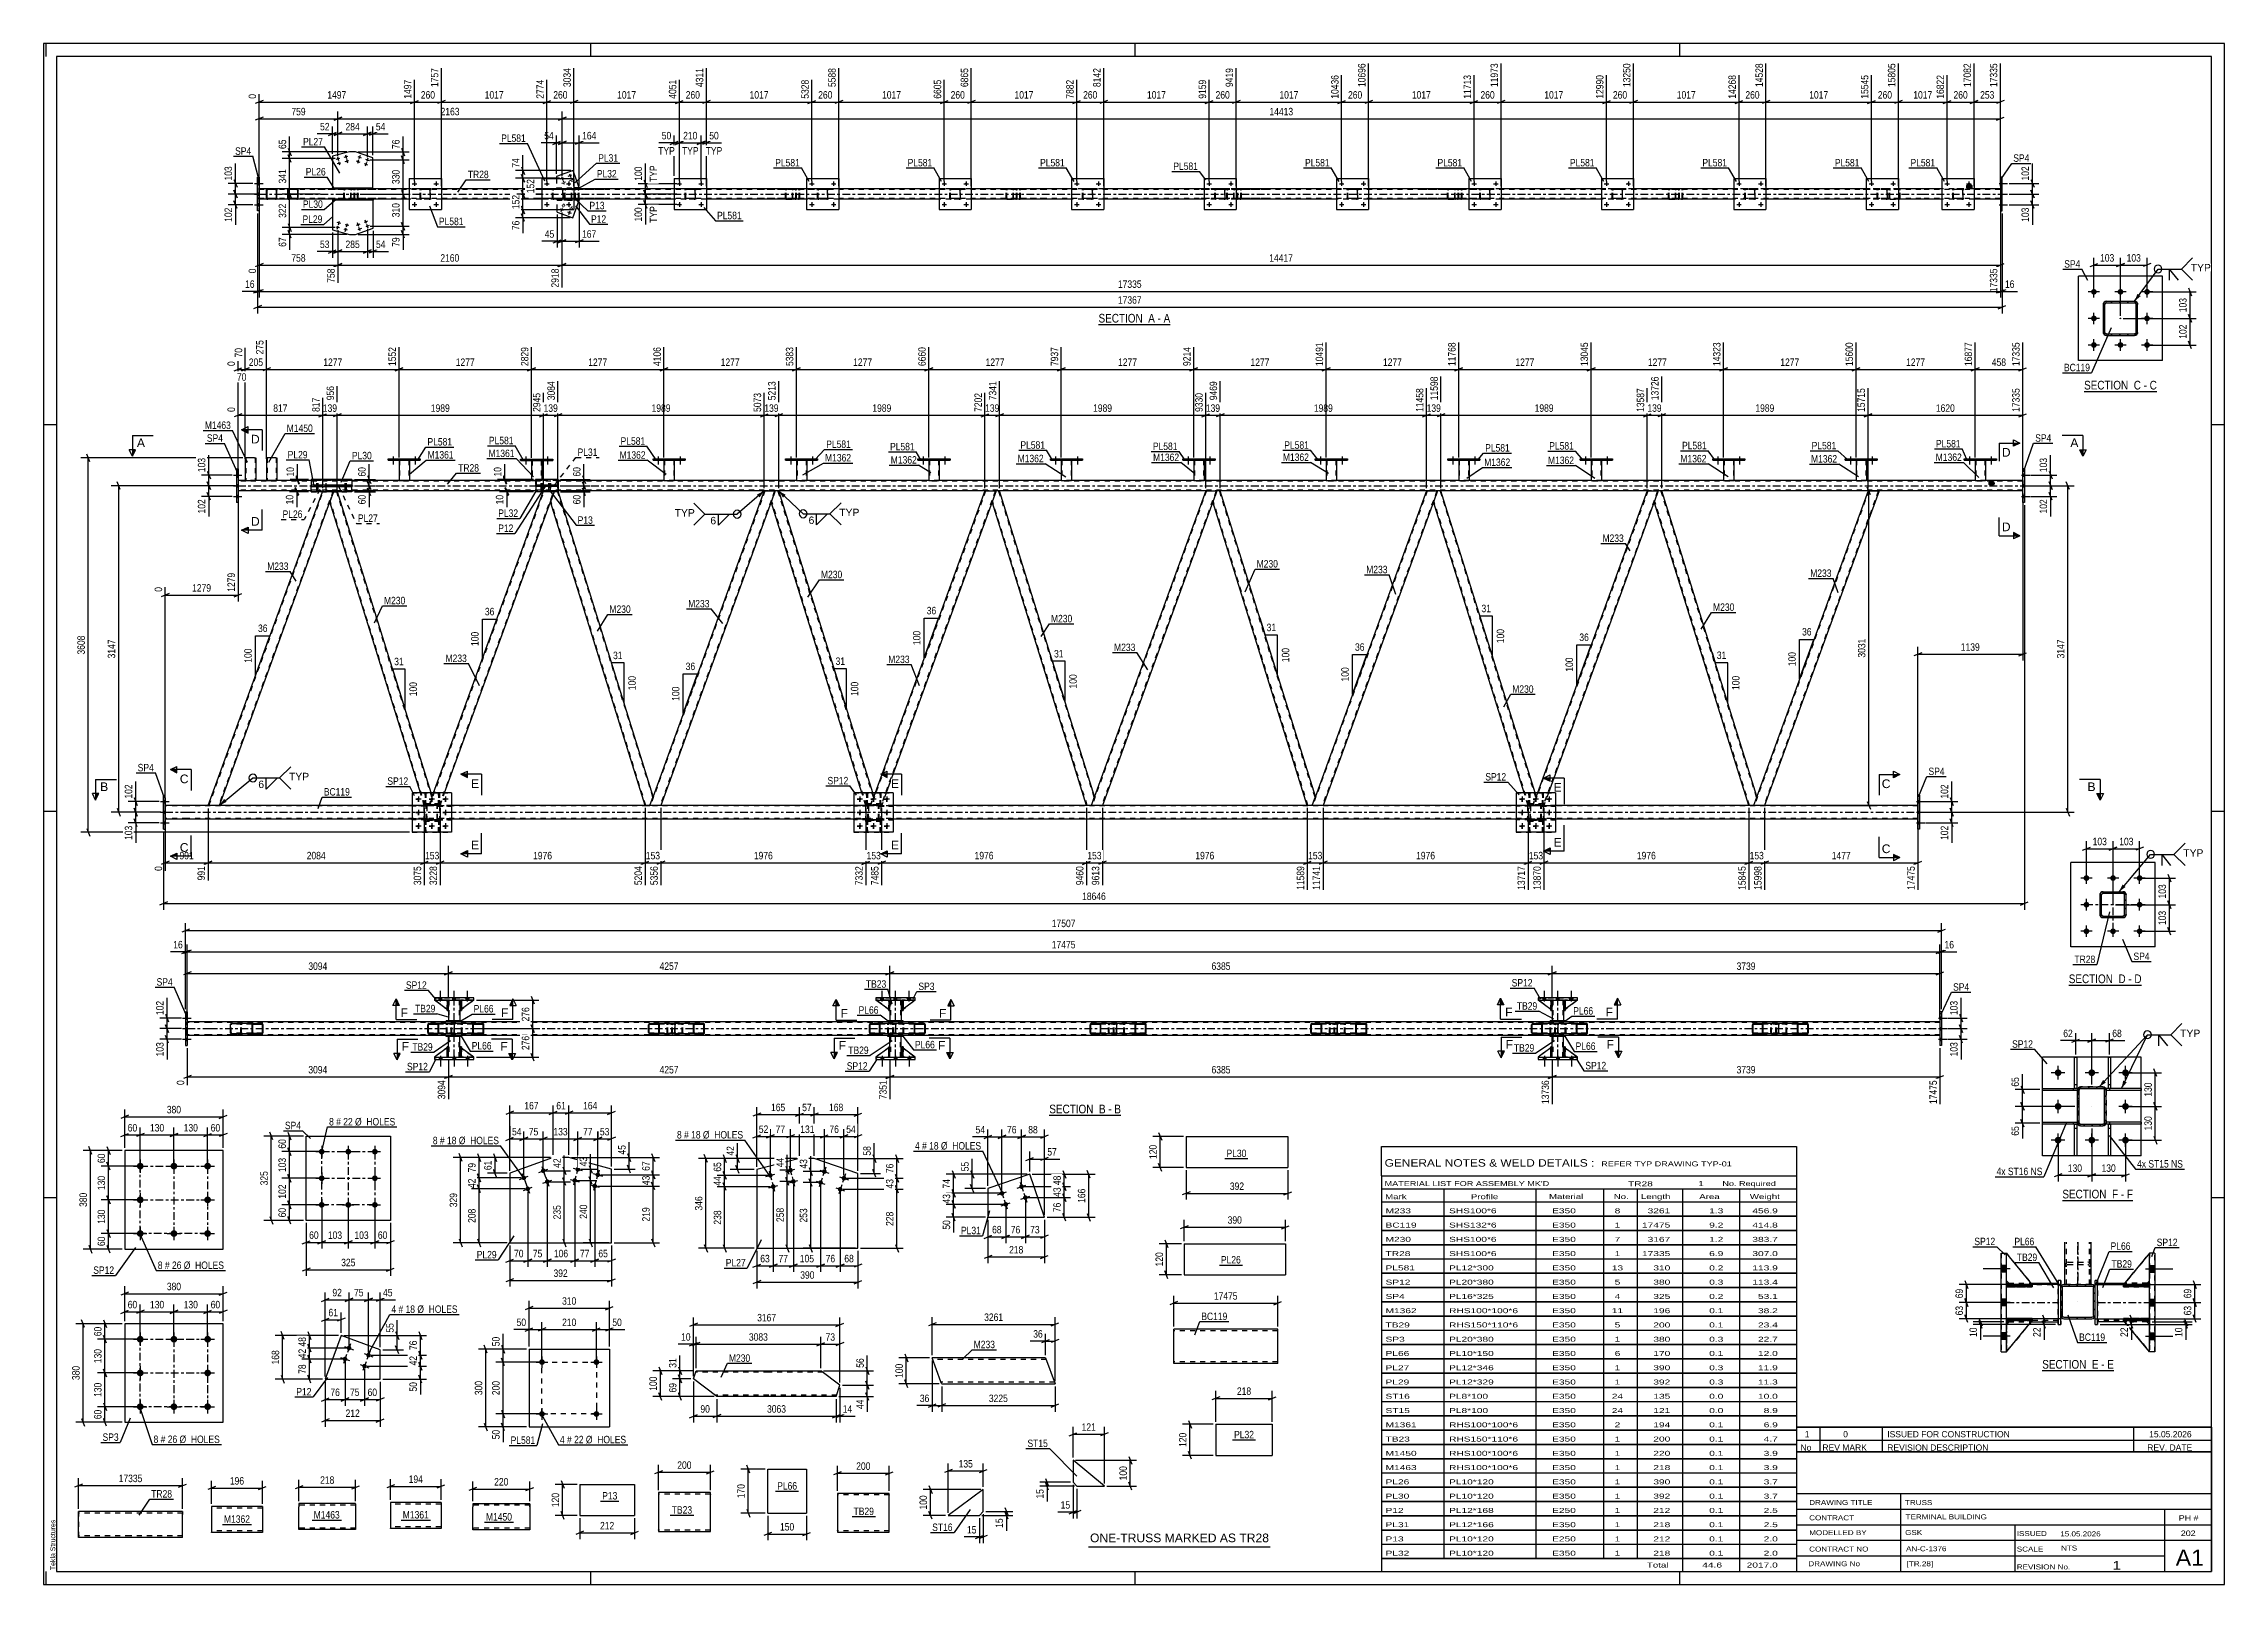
# Paper-space layout 'Layout1' of a CAD drawing. Header units: millimetres. Extents: x 0 to 841, y 0 to 594.
# The model-space entities are those that its viewports show. They can reach past a viewport. Long polylines and large blocks are cut down to what shows.
import ezdxf

# ---------------------------------------------------------------- set-up
doc = ezdxf.new("R2010")
doc.units = ezdxf.units.MM
doc.linetypes.add('DXK_LINE_DOT2', pattern=[3.9198, 1.9599, -1.9599])
doc.linetypes.add('DXK_LINE_DOT3', pattern=[5.9187, 2.979, -0.9799, 0.9799, -0.9799])
doc.layers.add('Viewport layer', color=7, linetype='Continuous', plot=False)
doc.styles.add('Arial', font='arial.ttf', dxfattribs={"height": 0.2})
doc.styles.add('Arial Narrow', font='ARIALN.TTF', dxfattribs={"height": 0.2})

# ---------------------------------------------------------------- blocks, each defined once
blk = doc.blocks.new('Unknown-389678698-1133 - 46257')
at = {"color": 5, "linetype": 'Continuous'}
for p, q in [((841, 594), (0, 594)), ((0, 594), (0, 0)), ((1, 589), (1, 594)), ((836, 589), (5, 589)), ((5, 589), (5, 5)), ((211, 589), (211, 594)), ((421, 589), (421, 594)), ((631, 589), (631, 594)), ((836, 5), (836, 589)), ((841, 0), (841, 594)), ((5, 447), (0, 447)), ((841, 447), (836, 447)), ((5, 298), (0, 298)), ((841, 298), (836, 298)), ((5, 149), (0, 149)), ((841, 149), (836, 149)), ((0, 0), (841, 0)), ((1, 0), (1, 5)), ((5, 5), (836, 5)), ((211, 0), (211, 5)), ((421, 0), (421, 5)), ((631, 0), (631, 5))]:
    blk.add_line(p, q, dxfattribs=at)
at = {"color": 174, "linetype": 'Continuous', "style": 'Arial'}
blk.add_text('Tekla Structures', height=1.9102, rotation=90, dxfattribs=at).set_placement((4.5, 5.5))
blk = doc.blocks.new('Unknown-389678698-48742 - 46257')
at = {"color": 7, "linetype": 'Continuous'}
for p, q in [((676, 51.05), (676, 5)), ((676, 51.05), (836, 51.05)), ((836, 51), (836, 5)), ((676, 35), (836, 35)), ((716.14, 35), (716.14, 5)), ((676, 29), (836, 29)), ((818, 5.05), (818, 29.05)), ((676, 23), (836, 23)), ((676, 17), (836, 17)), ((760.14, 23), (760.14, 5)), ((676, 11), (818, 11)), ((676, 5), (836, 5))]:
    blk.add_line(p, q, dxfattribs=at)
at = {"color": 7, "style": 'Arial Narrow'}
for s, height, width, p in [('CONTRACT', 1.909, 1.425378, (680.88, 24.71)), ('DRAWING TITLE', 1.9089, 1.425378, (680.88, 30.61)), ('TRUSS', 1.909, 1.425378, (717.81, 30.59)), ('TERMINAL BUILDING', 1.9089, 1.425378, (718.06, 25.07)), ('MODELLED BY', 1.9089, 1.425378, (680.88, 18.98)), ('GSK', 1.909, 1.425378, (717.88, 19.04)), ('ISSUED', 1.909, 1.425378, (760.94, 18.64)), ('15.05.2026', 1.909, 1.425378, (777.69, 18.52)), ('DRAWING No', 1.909, 1.425378, (680.56, 7)), ('CONTRACT NO', 1.9089, 1.425378, (680.88, 12.66)), ('AN-C-1376', 1.909, 1.425378, (718.23, 12.78)), ('[TR.28]', 1.909, 1.425378, (718.46, 6.99)), ('SCALE', 1.909, 1.425378, (760.94, 12.65)), ('1', 3.34, 1.5, (797.91, 5.68)), ('A1', 6.204, 1.25, (822.24, 7.2)), ('REVISION No.', 1.9089, 1.425378, (760.94, 5.77))]:
    blk.add_text(s, height=height, dxfattribs=dict(at, width=width)).set_placement(p)
at = {"color": 7, "linetype": 'Continuous', "style": 'Arial Narrow'}
for s, height, width, p in [('PH #', 2.1, 1.42538, (823.4, 24.55)), ('202', 2.1, 1.42538, (824.19, 18.65)), ('NTS', 1.909, 1.425378, (778, 13.05))]:
    blk.add_text(s, height=height, dxfattribs=dict(at, width=width)).set_placement(p)
blk = doc.blocks.new('Unknown-389678698-48743 - 46257')
at = {"color": 7, "linetype": 'Continuous'}
for p, q in [((516, 168.75), (676, 168.75)), ((516, 157.5), (516, 168.75)), ((676, 168.75), (676, 157.5)), ((516, 157.5), (676, 157.5)), ((516, 157.5), (516, 152.5)), ((516, 152.5), (676, 152.5)), ((516, 152.5), (516, 147.5)), ((540, 152.5), (540, 147.5)), ((575.5, 152.5), (575.5, 147.5)), ((601.5, 152.5), (601.5, 147.5)), ((614.5, 152.5), (614.5, 147.5)), ((632, 152.5), (632, 147.5)), ((654, 152.5), (654, 147.5)), ((676, 157.5), (676, 152.5)), ((676, 152.5), (676, 147.5)), ((516, 147.5), (676, 147.5)), ((516, 147.45), (516, 142.05)), ((516, 147.45), (676, 147.45)), ((540, 147.5), (540, 142)), ((575.5, 147.5), (575.5, 142)), ((601.5, 147.5), (601.5, 142)), ((614.5, 147.5), (614.5, 142)), ((632, 147.5), (632, 142)), ((654, 147.5), (654, 142)), ((676, 147.45), (676, 142.05)), ((516, 142.05), (676, 142.05)), ((516, 141.95), (516, 136.55)), ((516, 141.95), (676, 141.95)), ((516, 136.55), (676, 136.55)), ((516, 136.45), (516, 131.05)), ((516, 136.45), (676, 136.45)), ((540, 142), (540, 136.5)), ((540, 136.5), (540, 131)), ((575.5, 142), (575.5, 136.5)), ((575.5, 136.5), (575.5, 131)), ((601.5, 142), (601.5, 136.5)), ((601.5, 136.5), (601.5, 131)), ((614.5, 142), (614.5, 136.5)), ((614.5, 136.5), (614.5, 131)), ((632, 142), (632, 136.5)), ((632, 136.5), (632, 131)), ((654, 142), (654, 136.5)), ((654, 136.5), (654, 131)), ((676, 141.95), (676, 136.55)), ((676, 136.45), (676, 131.05)), ((516, 131.05), (676, 131.05)), ((516, 130.95), (516, 125.55)), ((516, 130.95), (676, 130.95)), ((540, 131), (540, 125.5)), ((575.5, 131), (575.5, 125.5)), ((601.5, 131), (601.5, 125.5)), ((614.5, 131), (614.5, 125.5)), ((632, 131), (632, 125.5)), ((654, 131), (654, 125.5)), ((676, 130.95), (676, 125.55)), ((516, 125.55), (676, 125.55)), ((516, 125.45), (516, 120.05)), ((516, 125.45), (676, 125.45)), ((516, 120.05), (676, 120.05)), ((516, 119.95), (516, 114.55)), ((516, 119.95), (676, 119.95)), ((540, 125.5), (540, 120)), ((540, 120), (540, 114.5)), ((575.5, 125.5), (575.5, 120)), ((575.5, 120), (575.5, 114.5)), ((601.5, 125.5), (601.5, 120)), ((601.5, 120), (601.5, 114.5)), ((614.5, 125.5), (614.5, 120)), ((614.5, 120), (614.5, 114.5)), ((632, 125.5), (632, 120)), ((632, 120), (632, 114.5)), ((654, 125.5), (654, 120)), ((654, 120), (654, 114.5)), ((676, 125.45), (676, 120.05)), ((676, 119.95), (676, 114.55)), ((516, 114.55), (676, 114.55)), ((516, 114.45), (516, 109.05)), ((516, 114.45), (676, 114.45)), ((540, 114.5), (540, 109)), ((575.5, 114.5), (575.5, 109)), ((601.5, 114.5), (601.5, 109)), ((614.5, 114.5), (614.5, 109)), ((632, 114.5), (632, 109)), ((654, 114.5), (654, 109)), ((676, 114.45), (676, 109.05)), ((516, 109.05), (676, 109.05)), ((516, 108.95), (516, 103.55)), ((516, 108.95), (676, 108.95)), ((516, 103.55), (676, 103.55)), ((516, 103.45), (516, 98.05)), ((516, 103.45), (676, 103.45)), ((540, 109), (540, 103.5)), ((540, 103.5), (540, 98)), ((575.5, 109), (575.5, 103.5)), ((575.5, 103.5), (575.5, 98)), ((601.5, 109), (601.5, 103.5)), ((601.5, 103.5), (601.5, 98)), ((614.5, 109), (614.5, 103.5)), ((614.5, 103.5), (614.5, 98)), ((632, 109), (632, 103.5)), ((632, 103.5), (632, 98)), ((654, 109), (654, 103.5)), ((654, 103.5), (654, 98)), ((676, 108.95), (676, 103.55)), ((676, 103.45), (676, 98.05)), ((516, 98.05), (676, 98.05)), ((516, 97.95), (516, 92.55)), ((516, 97.95), (676, 97.95)), ((516, 92.55), (676, 92.55)), ((540, 98), (540, 92.5)), ((575.5, 98), (575.5, 92.5)), ((601.5, 98), (601.5, 92.5)), ((614.5, 98), (614.5, 92.5)), ((632, 98), (632, 92.5)), ((654, 98), (654, 92.5)), ((676, 97.95), (676, 92.55)), ((516, 92.45), (516, 87.05)), ((516, 92.45), (676, 92.45)), ((516, 87.05), (676, 87.05)), ((516, 86.95), (516, 81.55)), ((516, 86.95), (676, 86.95)), ((540, 92.5), (540, 87)), ((540, 87), (540, 81.5)), ((575.5, 92.5), (575.5, 87)), ((575.5, 87), (575.5, 81.5)), ((601.5, 92.5), (601.5, 87)), ((601.5, 87), (601.5, 81.5)), ((614.5, 92.5), (614.5, 87)), ((614.5, 87), (614.5, 81.5)), ((632, 92.5), (632, 87)), ((632, 87), (632, 81.5)), ((654, 92.5), (654, 87)), ((654, 87), (654, 81.5)), ((676, 92.45), (676, 87.05)), ((676, 86.95), (676, 81.55)), ((516, 81.55), (676, 81.55)), ((516, 81.45), (516, 76.05)), ((516, 81.45), (676, 81.45)), ((516, 76.05), (676, 76.05)), ((516, 75.95), (516, 70.55)), ((516, 75.95), (676, 75.95)), ((540, 81.5), (540, 76)), ((540, 76), (540, 70.5)), ((575.5, 81.5), (575.5, 76)), ((575.5, 76), (575.5, 70.5)), ((601.5, 81.5), (601.5, 76)), ((601.5, 76), (601.5, 70.5)), ((614.5, 81.5), (614.5, 76)), ((614.5, 76), (614.5, 70.5)), ((632, 81.5), (632, 76)), ((632, 76), (632, 70.5)), ((654, 81.5), (654, 76)), ((654, 76), (654, 70.5)), ((676, 81.45), (676, 76.05)), ((676, 75.95), (676, 70.55)), ((516, 70.55), (676, 70.55)), ((516, 70.45), (516, 65.05)), ((516, 70.45), (676, 70.45)), ((540, 70.5), (540, 65)), ((575.5, 70.5), (575.5, 65)), ((601.5, 70.5), (601.5, 65)), ((614.5, 70.5), (614.5, 65)), ((632, 70.5), (632, 65)), ((654, 70.5), (654, 65)), ((676, 70.45), (676, 65.05)), ((516, 65.05), (676, 65.05)), ((516, 64.95), (516, 59.55)), ((516, 64.95), (676, 64.95)), ((516, 59.55), (676, 59.55)), ((516, 59.45), (516, 54.05)), ((516, 59.45), (676, 59.45)), ((540, 65), (540, 59.5)), ((540, 59.5), (540, 54)), ((575.5, 65), (575.5, 59.5)), ((575.5, 59.5), (575.5, 54)), ((601.5, 65), (601.5, 59.5)), ((601.5, 59.5), (601.5, 54)), ((614.5, 65), (614.5, 59.5)), ((614.5, 59.5), (614.5, 54)), ((632, 65), (632, 59.5)), ((632, 59.5), (632, 54)), ((654, 65), (654, 59.5)), ((654, 59.5), (654, 54)), ((676, 64.95), (676, 59.55)), ((676, 59.45), (676, 54.05)), ((516, 54.05), (676, 54.05)), ((516, 53.95), (516, 48.55)), ((516, 53.95), (676, 53.95)), ((540, 54), (540, 48.5)), ((575.5, 54), (575.5, 48.5)), ((601.5, 54), (601.5, 48.5)), ((614.5, 54), (614.5, 48.5)), ((632, 54), (632, 48.5)), ((654, 54), (654, 48.5)), ((676, 53.95), (676, 48.55)), ((516, 48.55), (676, 48.55)), ((516, 48.45), (516, 43.05)), ((516, 48.45), (676, 48.45)), ((516, 43.05), (676, 43.05)), ((516, 42.95), (516, 37.55)), ((516, 42.95), (676, 42.95)), ((540, 48.5), (540, 43)), ((540, 43), (540, 37.5)), ((575.5, 48.5), (575.5, 43)), ((575.5, 43), (575.5, 37.5)), ((601.5, 48.5), (601.5, 43)), ((601.5, 43), (601.5, 37.5)), ((614.5, 48.5), (614.5, 43)), ((614.5, 43), (614.5, 37.5)), ((632, 48.5), (632, 43)), ((632, 43), (632, 37.5)), ((654, 48.5), (654, 43)), ((654, 43), (654, 37.5)), ((676, 48.45), (676, 43.05)), ((676, 42.95), (676, 37.55)), ((516, 37.55), (676, 37.55)), ((516, 37.45), (516, 32.05)), ((516, 37.45), (676, 37.45)), ((540, 37.5), (540, 32)), ((575.5, 37.5), (575.5, 32)), ((601.5, 37.5), (601.5, 32)), ((614.5, 37.5), (614.5, 32)), ((632, 37.5), (632, 32)), ((654, 37.5), (654, 32)), ((676, 37.45), (676, 32.05)), ((516, 32.05), (676, 32.05)), ((516, 31.95), (516, 26.55)), ((516, 31.95), (676, 31.95)), ((516, 26.55), (676, 26.55)), ((516, 26.45), (516, 21.05)), ((516, 26.45), (676, 26.45)), ((540, 32), (540, 26.5)), ((540, 26.5), (540, 21)), ((575.5, 32), (575.5, 26.5)), ((575.5, 26.5), (575.5, 21)), ((601.5, 32), (601.5, 26.5)), ((601.5, 26.5), (601.5, 21)), ((614.5, 32), (614.5, 26.5)), ((614.5, 26.5), (614.5, 21)), ((632, 32), (632, 26.5)), ((632, 26.5), (632, 21)), ((654, 32), (654, 26.5)), ((654, 26.5), (654, 21)), ((676, 31.95), (676, 26.55)), ((676, 26.45), (676, 21.05)), ((516, 21.05), (676, 21.05)), ((516, 20.95), (516, 15.55)), ((516, 20.95), (676, 20.95)), ((540, 21), (540, 15.5)), ((575.5, 21), (575.5, 15.5)), ((601.5, 21), (601.5, 15.5)), ((614.5, 21), (614.5, 15.5)), ((632, 21), (632, 15.5)), ((654, 21), (654, 15.5)), ((676, 20.95), (676, 15.55)), ((516, 15.55), (676, 15.55)), ((516, 15.45), (516, 10.05)), ((516, 15.45), (676, 15.45)), ((516, 10.05), (676, 10.05)), ((516, 10), (676, 10)), ((516, 10), (516, 5)), ((540, 15.5), (540, 10)), ((575.5, 15.5), (575.5, 10)), ((601.5, 15.5), (601.5, 10)), ((614.5, 15.5), (614.5, 10)), ((632, 15.5), (632, 10)), ((632, 10), (632, 5)), ((654, 15.5), (654, 10)), ((654, 10), (654, 5)), ((676, 15.45), (676, 10.05)), ((676, 10), (676, 5)), ((516, 5), (676, 5))]:
    blk.add_line(p, q, dxfattribs=at)
at = {"color": 7, "style": 'Arial Narrow'}
for s, height, width, p in [('GENERAL NOTES & WELD DETAILS :', 2.8633, 1.4, (517.15, 161.06)), ('REFER TYP DRAWING TYP-01', 1.9089, 1.6, (600.7, 161.16)), ("MATERIAL LIST FOR ASSEMBLY MK'D", 1.9089, 1.6, (517.15, 153.56)), ('TR28', 1.909, 1.794707, (611, 153.47)), ('1', 1.91, 1.794707, (638.08, 153.56)), ('No. Required', 1.9089, 1.6, (647.41, 153.56)), ('Mark', 1.909, 1.7, (517.34, 148.5)), ('Profile', 1.909, 1.7, (550.41, 148.5)), ('Material', 1.909, 1.7, (580.54, 148.56)), ('No.', 1.909, 1.7, (605.5, 148.56)), ('Length', 1.909, 1.7, (616, 148.56)), ('Area', 1.909, 1.7, (638.5, 148.56)), ('Weight', 1.909, 1.7, (658, 148.56))]:
    blk.add_text(s, height=height, dxfattribs=dict(at, width=width)).set_placement(p)
at = {"color": 7, "linetype": 'Continuous', "style": 'Arial Narrow'}
for s, height, width, p in [('M233', 1.909, 1.794707, (517.5, 143.06)), ('SHS100*6', 1.909, 1.794707, (542, 143.06)), ('E350', 1.909, 1.794707, (581.74, 143.06)), ('8', 1.91, 1.794707, (605.86, 143.06)), ('3261', 1.909, 1.794707, (618.58, 143.06)), ('1.3', 1.909, 1.794707, (642.32, 143.06)), ('456.9', 1.909, 1.794707, (658.96, 143.06)), ('BC119', 1.909, 1.794707, (517.5, 137.56)), ('SHS132*6', 1.909, 1.794707, (542, 137.56)), ('E350', 1.909, 1.794707, (581.74, 137.56)), ('1', 1.91, 1.794707, (605.86, 137.56)), ('17475', 1.909, 1.794707, (616.4, 137.56)), ('9.2', 1.909, 1.794707, (642.32, 137.56)), ('414.8', 1.909, 1.794707, (658.96, 137.56)), ('TR28', 1.909, 1.794707, (517.5, 126.56)), ('M230', 1.909, 1.794707, (517.5, 132.06)), ('SHS100*6', 1.909, 1.794707, (542, 132.06)), ('SHS100*6', 1.909, 1.794707, (542, 126.56)), ('E350', 1.909, 1.794707, (581.74, 132.06)), ('E350', 1.909, 1.794707, (581.74, 126.56)), ('7', 1.91, 1.794707, (605.86, 132.06)), ('1', 1.91, 1.794707, (605.86, 126.56)), ('17335', 1.909, 1.794707, (616.4, 126.56)), ('3167', 1.909, 1.794707, (618.58, 132.06)), ('6.9', 1.909, 1.794707, (642.32, 126.56)), ('1.2', 1.909, 1.794707, (642.32, 132.06)), ('383.7', 1.909, 1.794707, (658.96, 132.06)), ('307.0', 1.909, 1.794707, (658.96, 126.56)), ('PL581', 1.909, 1.794707, (517.5, 121.06)), ('PL12*300', 1.909, 1.794707, (542, 121.06)), ('E350', 1.909, 1.794707, (581.74, 121.06)), ('13', 1.909, 1.794707, (604.76, 121.06)), ('310', 1.909, 1.794707, (620.77, 121.06)), ('0.2', 1.909, 1.794707, (642.32, 121.06)), ('113.9', 1.909, 1.794707, (658.96, 121.06)), ('SP12', 1.909, 1.794707, (517.5, 115.56)), ('SP4', 1.909, 1.794707, (517.5, 110.06)), ('PL20*380', 1.909, 1.794707, (542, 115.56)), ('PL16*325', 1.909, 1.794707, (542, 110.06)), ('E350', 1.909, 1.794707, (581.74, 115.56)), ('E350', 1.909, 1.794707, (581.74, 110.06)), ('4', 1.91, 1.794707, (605.86, 110.06)), ('5', 1.91, 1.794707, (605.86, 115.56)), ('380', 1.909, 1.794707, (620.77, 115.56)), ('325', 1.909, 1.794707, (620.77, 110.06)), ('0.3', 1.909, 1.794707, (642.32, 115.56)), ('0.2', 1.909, 1.794707, (642.32, 110.06)), ('113.4', 1.909, 1.794707, (658.96, 115.56)), ('53.1', 1.909, 1.794707, (661.14, 110.06)), ('TB29', 1.909, 1.794707, (517.5, 99.06)), ('M1362', 1.909, 1.794707, (517.5, 104.56)), ('RHS100*100*6', 1.9089, 1.794707, (542, 104.56)), ('RHS150*110*6', 1.9089, 1.794707, (542, 99.06)), ('E350', 1.909, 1.794707, (581.74, 104.56)), ('E350', 1.909, 1.794707, (581.74, 99.06)), ('11', 1.909, 1.794707, (604.76, 104.56)), ('5', 1.91, 1.794707, (605.86, 99.06)), ('200', 1.909, 1.794707, (620.77, 99.06)), ('196', 1.909, 1.794707, (620.77, 104.56)), ('0.1', 1.909, 1.794707, (642.32, 104.56)), ('0.1', 1.909, 1.794707, (642.32, 99.06)), ('38.2', 1.909, 1.794707, (661.14, 104.56)), ('23.4', 1.909, 1.794707, (661.14, 99.06)), ('SP3', 1.909, 1.794707, (517.5, 93.56)), ('PL20*380', 1.909, 1.794707, (542, 93.56)), ('E350', 1.909, 1.794707, (581.74, 93.56)), ('1', 1.91, 1.794707, (605.86, 93.56)), ('380', 1.909, 1.794707, (620.77, 93.56)), ('0.3', 1.909, 1.794707, (642.32, 93.56)), ('22.7', 1.909, 1.794707, (661.14, 93.56)), ('PL66', 1.909, 1.794707, (517.5, 88.06)), ('PL27', 1.909, 1.794707, (517.5, 82.56)), ('PL10*150', 1.909, 1.794707, (542, 88.06)), ('PL12*346', 1.909, 1.794707, (542, 82.56)), ('E350', 1.909, 1.794707, (581.74, 88.06)), ('E350', 1.909, 1.794707, (581.74, 82.56)), ('6', 1.91, 1.794707, (605.86, 88.06)), ('1', 1.91, 1.794707, (605.86, 82.56)), ('390', 1.909, 1.794707, (620.77, 82.56)), ('170', 1.909, 1.794707, (620.77, 88.06)), ('0.1', 1.909, 1.794707, (642.32, 88.06)), ('0.3', 1.909, 1.794707, (642.32, 82.56)), ('12.0', 1.909, 1.794707, (661.14, 88.06)), ('11.9', 1.909, 1.794707, (661.14, 82.56)), ('PL29', 1.909, 1.794707, (517.5, 77.06)), ('PL12*329', 1.909, 1.794707, (542, 77.06)), ('E350', 1.909, 1.794707, (581.74, 77.06)), ('1', 1.91, 1.794707, (605.86, 77.06)), ('392', 1.909, 1.794707, (620.77, 77.06)), ('0.3', 1.909, 1.794707, (642.32, 77.06)), ('11.3', 1.909, 1.794707, (661.14, 77.06)), ('ST16', 1.909, 1.794707, (517.5, 71.56)), ('ST15', 1.909, 1.794707, (517.5, 66.06)), ('PL8*100', 1.909, 1.794707, (542, 71.56)), ('PL8*100', 1.909, 1.794707, (542, 66.06)), ('E350', 1.909, 1.794707, (581.74, 71.56)), ('E350', 1.909, 1.794707, (581.74, 66.06)), ('24', 1.909, 1.794707, (604.76, 71.56)), ('24', 1.909, 1.794707, (604.76, 66.06)), ('135', 1.909, 1.794707, (620.77, 71.56)), ('121', 1.909, 1.794707, (620.77, 66.06)), ('0.0', 1.909, 1.794707, (642.32, 71.56)), ('0.0', 1.909, 1.794707, (642.32, 66.06)), ('10.0', 1.909, 1.794707, (661.14, 71.56)), ('8.9', 1.909, 1.794707, (663.33, 66.06)), ('M1361', 1.909, 1.794707, (517.5, 60.56)), ('RHS100*100*6', 1.9089, 1.794707, (542, 60.56)), ('E350', 1.909, 1.794707, (581.74, 60.56)), ('2', 1.91, 1.794707, (605.86, 60.56)), ('194', 1.909, 1.794707, (620.77, 60.56)), ('0.1', 1.909, 1.794707, (642.32, 60.56)), ('6.9', 1.909, 1.794707, (663.33, 60.56)), ('TB23', 1.909, 1.794707, (517.5, 55.06)), ('M1450', 1.909, 1.794707, (517.5, 49.56)), ('RHS150*110*6', 1.9089, 1.794707, (542, 55.06)), ('RHS100*100*6', 1.9089, 1.794707, (542, 49.56)), ('E350', 1.909, 1.794707, (581.74, 55.06)), ('E350', 1.909, 1.794707, (581.74, 49.56)), ('1', 1.91, 1.794707, (605.86, 55.06)), ('1', 1.91, 1.794707, (605.86, 49.56)), ('200', 1.909, 1.794707, (620.77, 55.06)), ('220', 1.909, 1.794707, (620.77, 49.56)), ('0.1', 1.909, 1.794707, (642.32, 55.06)), ('0.1', 1.909, 1.794707, (642.32, 49.56)), ('4.7', 1.909, 1.794707, (663.33, 55.06)), ('3.9', 1.909, 1.794707, (663.33, 49.56)), ('M1463', 1.909, 1.794707, (517.5, 44.06)), ('RHS100*100*6', 1.9089, 1.794707, (542, 44.06)), ('E350', 1.909, 1.794707, (581.74, 44.06)), ('1', 1.91, 1.794707, (605.86, 44.06)), ('218', 1.909, 1.794707, (620.77, 44.06)), ('0.1', 1.909, 1.794707, (642.32, 44.06)), ('3.9', 1.909, 1.794707, (663.33, 44.06)), ('PL26', 1.909, 1.794707, (517.5, 38.56)), ('PL30', 1.909, 1.794707, (517.5, 33.06)), ('PL10*120', 1.909, 1.794707, (542, 38.56)), ('PL10*120', 1.909, 1.794707, (542, 33.06)), ('E350', 1.909, 1.794707, (581.74, 38.56)), ('E350', 1.909, 1.794707, (581.74, 33.06)), ('1', 1.91, 1.794707, (605.86, 38.56)), ('1', 1.91, 1.794707, (605.86, 33.06)), ('390', 1.909, 1.794707, (620.77, 38.56)), ('392', 1.909, 1.794707, (620.77, 33.06)), ('0.1', 1.909, 1.794707, (642.32, 38.56)), ('0.1', 1.909, 1.794707, (642.32, 33.06)), ('3.7', 1.909, 1.794707, (663.33, 38.56)), ('3.7', 1.909, 1.794707, (663.33, 33.06)), ('P12', 1.909, 1.794707, (517.5, 27.56)), ('PL12*168', 1.909, 1.794707, (542, 27.56)), ('E250', 1.909, 1.794707, (581.74, 27.56)), ('1', 1.91, 1.794707, (605.86, 27.56)), ('212', 1.909, 1.794707, (620.77, 27.56)), ('0.1', 1.909, 1.794707, (642.32, 27.56)), ('2.5', 1.909, 1.794707, (663.33, 27.56)), ('PL31', 1.909, 1.794707, (517.5, 22.06)), ('P13', 1.909, 1.794707, (517.5, 16.56)), ('PL12*166', 1.909, 1.794707, (542, 22.06)), ('PL10*120', 1.909, 1.794707, (542, 16.56)), ('E350', 1.909, 1.794707, (581.74, 22.06)), ('E250', 1.909, 1.794707, (581.74, 16.56)), ('1', 1.91, 1.794707, (605.86, 22.06)), ('1', 1.91, 1.794707, (605.86, 16.56)), ('218', 1.909, 1.794707, (620.77, 22.06)), ('212', 1.909, 1.794707, (620.77, 16.56)), ('0.1', 1.909, 1.794707, (642.32, 22.06)), ('0.1', 1.909, 1.794707, (642.32, 16.56)), ('2.5', 1.909, 1.794707, (663.33, 22.06)), ('2.0', 1.909, 1.794707, (663.33, 16.56)), ('PL32', 1.909, 1.794707, (517.5, 11.06)), ('PL10*120', 1.909, 1.794707, (542, 11.06)), ('E350', 1.909, 1.794707, (581.74, 11.06)), ('1', 1.91, 1.794707, (605.86, 11.06)), ('Total', 1.909, 1.7, (618.33, 6.5)), ('218', 1.909, 1.794707, (620.77, 11.06)), ('44.6', 1.909, 1.794707, (639.64, 6.5)), ('0.1', 1.909, 1.794707, (642.32, 11.06)), ('2017.0', 1.909, 1.794707, (656.77, 6.5)), ('2.0', 1.909, 1.794707, (663.33, 11.06))]:
    blk.add_text(s, height=height, dxfattribs=dict(at, width=width)).set_placement(p)
blk = doc.blocks.new('Unknown-389678698-48744 - 46257')
at = {"color": 7, "linetype": 'Continuous'}
blk.add_line((403, 14.5), (473, 14.5), dxfattribs=at)
at = {"color": 7, "style": 'Arial'}
blk.add_text('ONE-TRUSS MARKED AS TR28', height=3.3428, dxfattribs=at).set_placement((403.54, 16.25))
blk = doc.blocks.new('Unknown-389678698-48745 - 46257')
at = {"color": 7, "linetype": 'Continuous'}
for p, q in [((676, 60.55), (836, 60.55)), ((836, 60.55), (676, 60.55)), ((676, 60.55), (676, 55.55)), ((685, 60.55), (685, 55.55)), ((709, 60.55), (709, 55.55)), ((806, 60.55), (806, 55.55)), ((836, 60.55), (836, 55.55)), ((676, 55.55), (836, 55.55)), ((676, 55.55), (676, 51.05)), ((676, 55.55), (836, 55.55)), ((836, 51.05), (676, 51.05)), ((685, 55.55), (685, 51.05)), ((709, 55.55), (709, 51.05)), ((806, 55.55), (806, 51.05)), ((836, 55.55), (836, 51.05))]:
    blk.add_line(p, q, dxfattribs=at)
at = {"color": 7, "linetype": 'Continuous', "style": 'Arial Narrow'}
for s, height, width, p in [('1', 2.39, 1.196471, (679.16, 56.7)), ('0', 2.39, 1.196471, (694, 56.7)), ('ISSUED FOR CONSTRUCTION', 2.3861, 1.196471, (711, 56.7)), ('15.05.2026', 2.386, 1.196471, (812, 56.7)), ('No', 2.386, 1.2, (677.54, 51.55)), ('REV MARK', 2.386, 1.2, (686, 51.55)), ('REVISION DESCRIPTION', 2.3861, 1.2, (711, 51.55)), ('REV. DATE', 2.386, 1.2, (811.28, 51.55))]:
    blk.add_text(s, height=height, dxfattribs=dict(at, width=width)).set_placement(p)
blk = doc.blocks.new('Unknown-389678698-19 - 1372')
at = {"color": 6, "linetype": 'Continuous'}
blk.add_line((770.76, 82.41), (798.4, 82.41), dxfattribs=at)
at = {"color": 0, "linetype": 'Continuous'}
blk.add_wipeout([(788.86, 83.16), (788.86, 86.66), (770.76, 86.66), (770.76, 83.16)], dxfattribs=at)
blk.add_wipeout([(792.47, 83.16), (792.47, 86.66), (789.91, 86.66), (789.91, 83.16)], dxfattribs=at)
at = {"color": 7, "linetype": 'Continuous', "style": 'Arial Narrow'}
blk.add_text('SECTION ', height=3.34, dxfattribs=at).set_placement((770.76, 83.16))
at = {"color": 0, "linetype": 'Continuous'}
blk.add_wipeout([(794.8, 83.16), (794.8, 86.66), (793.52, 86.66), (793.52, 83.16)], dxfattribs=at)
blk.add_wipeout([(798.4, 83.16), (798.4, 86.66), (795.85, 86.66), (795.85, 83.16)], dxfattribs=at)
at = {"color": 7, "linetype": 'Continuous', "style": 'Arial Narrow'}
for s, p in [('E', (789.91, 83.16)), ('-', (793.52, 83.16)), ('E', (795.85, 83.16))]:
    blk.add_text(s, height=3.34, dxfattribs=at).set_placement(p)
blk = doc.blocks.new('Unknown-389678698-11 - 6591')
at = {"color": 6, "linetype": 'Continuous'}
blk.add_line((406.83, 485.72), (434.48, 485.72), dxfattribs=at)
at = {"color": 0, "linetype": 'Continuous'}
blk.add_wipeout([(424.94, 486.47), (424.94, 489.97), (406.83, 489.97), (406.83, 486.47)], dxfattribs=at)
blk.add_wipeout([(428.55, 486.47), (428.55, 489.97), (425.99, 489.97), (425.99, 486.47)], dxfattribs=at)
at = {"color": 7, "linetype": 'Continuous', "style": 'Arial Narrow'}
blk.add_text('SECTION ', height=3.34, dxfattribs=at).set_placement((406.83, 486.47))
at = {"color": 0, "linetype": 'Continuous'}
blk.add_wipeout([(430.87, 486.47), (430.87, 489.97), (429.6, 489.97), (429.6, 486.47)], dxfattribs=at)
blk.add_wipeout([(434.48, 486.47), (434.48, 489.97), (431.92, 489.97), (431.92, 486.47)], dxfattribs=at)
at = {"color": 7, "linetype": 'Continuous', "style": 'Arial Narrow'}
for s, p in [('A', (425.99, 486.47)), ('-', (429.6, 486.47)), ('A', (431.92, 486.47))]:
    blk.add_text(s, height=3.34, dxfattribs=at).set_placement(p)
blk = doc.blocks.new('Unknown-389678698-12 - 4482')
at = {"color": 6, "linetype": 'Continuous'}
blk.add_line((387.84, 180.85), (415.48, 180.85), dxfattribs=at)
at = {"color": 0, "linetype": 'Continuous'}
blk.add_wipeout([(405.94, 181.6), (405.94, 185.1), (387.84, 185.1), (387.84, 181.6)], dxfattribs=at)
blk.add_wipeout([(409.55, 181.6), (409.55, 185.1), (406.99, 185.1), (406.99, 181.6)], dxfattribs=at)
at = {"color": 7, "linetype": 'Continuous', "style": 'Arial Narrow'}
blk.add_text('SECTION ', height=3.34, dxfattribs=at).set_placement((387.84, 181.6))
at = {"color": 0, "linetype": 'Continuous'}
blk.add_wipeout([(411.87, 181.6), (411.87, 185.1), (410.6, 185.1), (410.6, 181.6)], dxfattribs=at)
blk.add_wipeout([(415.48, 181.6), (415.48, 185.1), (412.92, 185.1), (412.92, 181.6)], dxfattribs=at)
at = {"color": 7, "linetype": 'Continuous', "style": 'Arial Narrow'}
for s, p in [('B', (406.99, 181.6)), ('-', (410.6, 181.6)), ('B', (412.92, 181.6))]:
    blk.add_text(s, height=3.34, dxfattribs=at).set_placement(p)
blk = doc.blocks.new('Unknown-389678698-13 - 2419')
at = {"color": 6, "linetype": 'Continuous'}
blk.add_line((786.89, 459.91), (814.96, 459.91), dxfattribs=at)
at = {"color": 0, "linetype": 'Continuous'}
blk.add_wipeout([(805, 460.66), (805, 464.16), (786.89, 464.16), (786.89, 460.66)], dxfattribs=at)
blk.add_wipeout([(808.82, 460.66), (808.82, 464.16), (806.05, 464.16), (806.05, 460.66)], dxfattribs=at)
at = {"color": 7, "linetype": 'Continuous', "style": 'Arial Narrow'}
blk.add_text('SECTION ', height=3.34, dxfattribs=at).set_placement((786.89, 460.66))
at = {"color": 0, "linetype": 'Continuous'}
blk.add_wipeout([(811.14, 460.66), (811.14, 464.16), (809.87, 464.16), (809.87, 460.66)], dxfattribs=at)
blk.add_wipeout([(814.96, 460.66), (814.96, 464.16), (812.19, 464.16), (812.19, 460.66)], dxfattribs=at)
at = {"color": 7, "linetype": 'Continuous', "style": 'Arial Narrow'}
for s, p in [('C', (806.05, 460.66)), ('C', (812.19, 460.66)), ('-', (809.87, 460.66))]:
    blk.add_text(s, height=3.34, dxfattribs=at).set_placement(p)
blk = doc.blocks.new('Unknown-389678698-14 - 2129')
at = {"color": 6, "linetype": 'Continuous'}
blk.add_line((780.99, 231.05), (809.06, 231.05), dxfattribs=at)
at = {"color": 0, "linetype": 'Continuous'}
blk.add_wipeout([(799.1, 231.8), (799.1, 235.3), (780.99, 235.3), (780.99, 231.8)], dxfattribs=at)
blk.add_wipeout([(802.92, 231.8), (802.92, 235.3), (800.15, 235.3), (800.15, 231.8)], dxfattribs=at)
at = {"color": 7, "linetype": 'Continuous', "style": 'Arial Narrow'}
blk.add_text('SECTION ', height=3.34, dxfattribs=at).set_placement((780.99, 231.8))
at = {"color": 0, "linetype": 'Continuous'}
blk.add_wipeout([(805.24, 231.8), (805.24, 235.3), (803.97, 235.3), (803.97, 231.8)], dxfattribs=at)
blk.add_wipeout([(809.06, 231.8), (809.06, 235.3), (806.29, 235.3), (806.29, 231.8)], dxfattribs=at)
at = {"color": 7, "linetype": 'Continuous', "style": 'Arial Narrow'}
for s, p in [('D', (800.15, 231.8)), ('-', (803.97, 231.8)), ('D', (806.29, 231.8))]:
    blk.add_text(s, height=3.34, dxfattribs=at).set_placement(p)
blk = doc.blocks.new('Unknown-389678698-17 - 4025')
at = {"color": 6, "linetype": 'Continuous'}
blk.add_line((778.52, 148.05), (805.74, 148.05), dxfattribs=at)
at = {"color": 0, "linetype": 'Continuous'}
blk.add_wipeout([(796.63, 148.8), (796.63, 152.3), (778.52, 152.3), (778.52, 148.8)], dxfattribs=at)
blk.add_wipeout([(800.02, 148.8), (800.02, 152.3), (797.68, 152.3), (797.68, 148.8)], dxfattribs=at)
at = {"color": 7, "linetype": 'Continuous', "style": 'Arial Narrow'}
blk.add_text('SECTION ', height=3.34, dxfattribs=at).set_placement((778.52, 148.8))
at = {"color": 0, "linetype": 'Continuous'}
blk.add_wipeout([(802.34, 148.8), (802.34, 152.3), (801.07, 152.3), (801.07, 148.8)], dxfattribs=at)
blk.add_wipeout([(805.74, 148.8), (805.74, 152.3), (803.39, 152.3), (803.39, 148.8)], dxfattribs=at)
at = {"color": 7, "linetype": 'Continuous', "style": 'Arial Narrow'}
for s, p in [('F', (797.68, 148.8)), ('F', (803.39, 148.8)), ('-', (801.07, 148.8))]:
    blk.add_text(s, height=3.34, dxfattribs=at).set_placement(p)
blk = doc.blocks.new('Part-389678698-28687 - 28686')
at = {"color": 2, "linetype": 'Continuous'}
for p, q in [((439.86, 131.33), (439.86, 119.33)), ((439.86, 131.33), (478.87, 131.33)), ((478.87, 131.33), (478.87, 119.33)), ((439.86, 119.33), (478.87, 119.33))]:
    blk.add_line(p, q, dxfattribs=at)
blk = doc.blocks.new('Part-389678698-1448 - 1372')
at = {"color": 7, "linetype": 'DXK_LINE_DOT2'}
for p, q in [((779.53, 115.6), (779.53, 131.96)), ((780.13, 115.6), (780.13, 131.96)), ((788.93, 115.6), (788.93, 131.96)), ((789.53, 115.6), (789.53, 131.96)), ((779.62, 123.13), (779.53, 122.42)), ((779.88, 123.73), (779.62, 123.13)), ((780.27, 124.13), (779.88, 123.73)), ((780.13, 122.42), (780.17, 122.77)), ((780.17, 122.77), (780.3, 123.07)), ((780.73, 124.28), (780.27, 124.13)), ((780.3, 123.07), (780.5, 123.28)), ((780.5, 123.28), (780.73, 123.35)), ((780.73, 124.28), (788.33, 124.28)), ((780.73, 123.35), (788.33, 123.35)), ((788.79, 124.13), (788.33, 124.28)), ((788.33, 123.35), (788.56, 123.28)), ((788.56, 123.28), (788.75, 123.07)), ((788.75, 123.07), (788.88, 122.77)), ((789.18, 123.73), (788.79, 124.13)), ((788.88, 122.77), (788.93, 122.42)), ((789.44, 123.13), (789.18, 123.73)), ((789.53, 122.42), (789.44, 123.13)), ((779.53, 115.6), (789.53, 115.6))]:
    blk.add_line(p, q, dxfattribs=at)
at = {"color": 7, "linetype": 'DXK_LINE_DOT3'}
blk.add_line((784.53, 131.96), (784.53, 116.52), dxfattribs=at)
blk = doc.blocks.new('Part-389678698-1504 - 1372')
at = {"color": 7, "linetype": 'DXK_LINE_DOT2'}
for p, q in [((802.13, 101.75), (810.63, 101.75)), ((812.13, 89.66), (802.13, 101.75)), ((802.13, 101.75), (802.13, 101.75)), ((810.63, 101.75), (802.13, 101.75)), ((802.13, 101.75), (812.13, 89.66)), ((810.63, 101.75), (812.13, 100.25)), ((810.63, 101.75), (810.63, 101.75)), ((812.13, 100.25), (810.63, 101.75)), ((812.13, 100.25), (812.13, 89.66))]:
    blk.add_line(p, q, dxfattribs=at)
at = {"color": 7, "linetype": 'DXK_LINE_DOT3'}
for p, q in [((802.13, 101.75), (812.13, 101.75)), ((812.13, 101.75), (812.13, 89.66))]:
    blk.add_line(p, q, dxfattribs=at)
blk = doc.blocks.new('Part-389678698-1545 - 1372')
at = {"color": 2, "linetype": 'Continuous'}
for p, q in [((814.13, 127.66), (812.13, 127.66)), ((812.13, 89.66), (812.13, 127.66)), ((814.13, 127.66), (814.13, 89.66)), ((814.13, 89.66), (812.13, 89.66))]:
    blk.add_line(p, q, dxfattribs=at)
at = {"color": 7, "linetype": 'DXK_LINE_DOT2'}
for p, q in [((812.13, 127.66), (812.13, 89.66)), ((814.13, 89.66), (814.13, 127.66))]:
    blk.add_line(p, q, dxfattribs=at)
blk = doc.blocks.new('Part-389678698-1514 - 1372')
at = {"color": 7, "linetype": 'DXK_LINE_DOT2'}
for p, q in [((802.13, 114.76), (802.13, 115.56)), ((802.13, 115.56), (810.63, 115.56)), ((812.13, 115.56), (802.13, 115.56)), ((810.63, 114.76), (802.13, 114.76)), ((802.13, 114.76), (812.13, 114.76)), ((810.63, 114.76), (810.63, 115.56)), ((810.63, 115.56), (812.13, 115.56)), ((812.13, 114.76), (810.63, 114.76)), ((812.13, 114.76), (812.13, 115.56)), ((812.13, 114.76), (812.13, 115.56)), ((812.13, 115.56), (812.13, 115.56)), ((812.13, 114.76), (812.13, 114.76))]:
    blk.add_line(p, q, dxfattribs=at)
at = {"color": 7, "linetype": 'DXK_LINE_DOT3'}
for p, q in [((812.13, 115.16), (802.13, 115.16)), ((802.13, 115.16), (812.13, 115.16))]:
    blk.add_line(p, q, dxfattribs=at)
blk = doc.blocks.new('Bolt-389678698-1386 - 1372')
at = {"linetype": 'Continuous'}
for points in [[(814.13, 120.36), (814.13, 122.96), (812.13, 122.96), (812.13, 120.36)], [(814.13, 120.36), (814.13, 122.96), (812.13, 122.96), (812.13, 120.36)], [(814.13, 120.36), (814.13, 122.96), (812.13, 122.96), (812.13, 120.36)], [(814.13, 107.36), (814.13, 109.96), (812.13, 109.96), (812.13, 107.36)], [(814.13, 107.36), (814.13, 109.96), (812.13, 109.96), (812.13, 107.36)], [(814.13, 94.36), (814.13, 96.96), (812.13, 96.96), (812.13, 94.36)], [(814.13, 94.36), (814.13, 96.96), (812.13, 96.96), (812.13, 94.36)], [(814.13, 94.36), (814.13, 96.96), (812.13, 96.96), (812.13, 94.36)]]:
    blk.add_hatch(color=1, dxfattribs=at).paths.add_polyline_path(points)
at = {"color": 1, "linetype": 'Continuous'}
for p, q in [((810.63, 121.66), (821.13, 121.66)), ((810.63, 121.66), (821.13, 121.66)), ((810.63, 121.66), (821.13, 121.66)), ((812.13, 122.96), (814.13, 122.96)), ((812.13, 122.96), (814.13, 122.96)), ((812.13, 122.96), (814.13, 122.96)), ((812.13, 120.36), (814.13, 120.36)), ((812.13, 120.36), (814.13, 120.36)), ((812.13, 120.36), (814.13, 120.36)), ((812.13, 109.96), (814.13, 109.96)), ((812.13, 109.96), (814.13, 109.96)), ((810.63, 108.66), (821.13, 108.66)), ((810.63, 108.66), (821.13, 108.66)), ((812.13, 107.36), (814.13, 107.36)), ((812.13, 107.36), (814.13, 107.36)), ((810.63, 95.66), (821.13, 95.66)), ((810.63, 95.66), (821.13, 95.66)), ((810.63, 95.66), (821.13, 95.66)), ((812.13, 96.96), (814.13, 96.96)), ((812.13, 96.96), (814.13, 96.96)), ((812.13, 96.96), (814.13, 96.96)), ((812.13, 94.36), (814.13, 94.36)), ((812.13, 94.36), (814.13, 94.36)), ((812.13, 94.36), (814.13, 94.36))]:
    blk.add_line(p, q, dxfattribs=at)
blk = doc.blocks.new('Part-389678698-1515 - 1372')
at = {"color": 7, "linetype": 'DXK_LINE_DOT2'}
for p, q in [((802.13, 101.76), (802.13, 102.56)), ((802.13, 102.56), (810.63, 102.56)), ((812.13, 102.56), (802.13, 102.56)), ((810.63, 101.76), (802.13, 101.76)), ((802.13, 101.76), (812.13, 101.76)), ((810.63, 101.76), (810.63, 102.56)), ((810.63, 102.56), (812.13, 102.56)), ((812.13, 101.76), (810.63, 101.76)), ((812.13, 101.76), (812.13, 102.56)), ((812.13, 101.76), (812.13, 102.56)), ((812.13, 102.56), (812.13, 102.56)), ((812.13, 101.76), (812.13, 101.76))]:
    blk.add_line(p, q, dxfattribs=at)
at = {"color": 7, "linetype": 'DXK_LINE_DOT3'}
for p, q in [((812.13, 102.16), (802.13, 102.16)), ((802.13, 102.16), (812.13, 102.16))]:
    blk.add_line(p, q, dxfattribs=at)
blk = doc.blocks.new('Bolt-389678698-1387 - 1372')
at = {"linetype": 'Continuous'}
for points in [[(756.93, 120.36), (756.93, 122.96), (754.93, 122.96), (754.93, 120.36)], [(756.93, 120.36), (756.93, 122.96), (754.93, 122.96), (754.93, 120.36)], [(756.93, 120.36), (756.93, 122.96), (754.93, 122.96), (754.93, 120.36)], [(756.93, 107.36), (756.93, 109.96), (754.93, 109.96), (754.93, 107.36)], [(756.93, 107.36), (756.93, 109.96), (754.93, 109.96), (754.93, 107.36)], [(756.93, 94.36), (756.93, 96.96), (754.93, 96.96), (754.93, 94.36)], [(756.93, 94.36), (756.93, 96.96), (754.93, 96.96), (754.93, 94.36)], [(756.93, 94.36), (756.93, 96.96), (754.93, 96.96), (754.93, 94.36)]]:
    blk.add_hatch(color=1, dxfattribs=at).paths.add_polyline_path(points)
at = {"color": 1, "linetype": 'Continuous'}
for p, q in [((758.43, 121.66), (747.93, 121.66)), ((758.43, 121.66), (747.93, 121.66)), ((758.43, 121.66), (747.93, 121.66)), ((756.93, 122.96), (754.93, 122.96)), ((756.93, 122.96), (754.93, 122.96)), ((756.93, 122.96), (754.93, 122.96)), ((756.93, 120.36), (754.93, 120.36)), ((756.93, 120.36), (754.93, 120.36)), ((756.93, 120.36), (754.93, 120.36)), ((756.93, 109.96), (754.93, 109.96)), ((756.93, 109.96), (754.93, 109.96)), ((758.43, 108.66), (747.93, 108.66)), ((758.43, 108.66), (747.93, 108.66)), ((756.93, 107.36), (754.93, 107.36)), ((756.93, 107.36), (754.93, 107.36)), ((758.43, 95.66), (747.93, 95.66)), ((758.43, 95.66), (747.93, 95.66)), ((758.43, 95.66), (747.93, 95.66)), ((756.93, 96.96), (754.93, 96.96)), ((756.93, 96.96), (754.93, 96.96)), ((756.93, 96.96), (754.93, 96.96)), ((756.93, 94.36), (754.93, 94.36)), ((756.93, 94.36), (754.93, 94.36)), ((756.93, 94.36), (754.93, 94.36))]:
    blk.add_line(p, q, dxfattribs=at)
blk = doc.blocks.new('Part-389678698-1510 - 1372')
at = {"color": 7, "linetype": 'DXK_LINE_DOT2'}
for p, q in [((812.13, 127.66), (802.13, 115.55)), ((802.13, 115.55), (812.13, 127.66)), ((812.13, 117.05), (812.13, 127.66)), ((802.13, 115.55), (810.63, 115.55)), ((802.13, 115.55), (802.13, 115.55)), ((810.63, 115.55), (802.13, 115.55)), ((810.63, 115.55), (812.13, 117.05)), ((810.63, 115.55), (812.13, 117.05)), ((810.63, 115.55), (810.63, 115.55))]:
    blk.add_line(p, q, dxfattribs=at)
at = {"color": 7, "linetype": 'DXK_LINE_DOT3'}
for p, q in [((812.13, 115.55), (812.13, 127.66)), ((802.13, 115.55), (812.13, 115.55))]:
    blk.add_line(p, q, dxfattribs=at)
blk = doc.blocks.new('Part-389678698-1446 - 1372')
at = {"color": 2, "linetype": 'Continuous'}
for p, q in [((779.53, 115.6), (779.53, 131.96)), ((789.53, 131.96), (789.53, 115.6))]:
    blk.add_line(p, q, dxfattribs=at)
at = {"color": 7, "linetype": 'DXK_LINE_DOT2'}
for p, q in [((780.13, 115.6), (780.13, 131.96)), ((788.93, 115.6), (788.93, 131.96)), ((789.53, 115.6), (779.53, 115.6))]:
    blk.add_line(p, q, dxfattribs=at)
at = {"color": 7, "linetype": 'DXK_LINE_DOT3'}
blk.add_line((784.53, 115.6), (784.53, 131.96), dxfattribs=at)
blk = doc.blocks.new('Part-389678698-1476 - 1372')
at = {"color": 2, "linetype": 'Continuous'}
for p, q in [((792.13, 116.16), (802.63, 116.16)), ((812.13, 116.16), (811.24, 116.16)), ((802.62, 101.16), (792.13, 101.16)), ((812.13, 101.16), (811.22, 101.16))]:
    blk.add_line(p, q, dxfattribs=at)
at = {"color": 7, "linetype": 'DXK_LINE_DOT2'}
for p, q in [((792.13, 101.16), (792.13, 116.16)), ((812.13, 115.56), (792.13, 115.56)), ((811.24, 116.16), (802.63, 116.16)), ((812.13, 116.16), (812.13, 101.16)), ((812.13, 101.76), (792.13, 101.76)), ((811.22, 101.16), (802.62, 101.16))]:
    blk.add_line(p, q, dxfattribs=at)
at = {"color": 7, "linetype": 'DXK_LINE_DOT3'}
blk.add_line((792.13, 108.66), (812.13, 108.66), dxfattribs=at)
blk = doc.blocks.new('Part-389678698-1491 - 1372')
at = {"color": 2, "linetype": 'Continuous'}
for p, q in [((792.13, 117.16), (791.13, 117.16)), ((791.13, 114.4), (791.13, 117.16)), ((792.13, 100.16), (792.13, 117.16)), ((791.13, 100.16), (791.13, 103.6)), ((791.13, 100.16), (792.13, 100.16))]:
    blk.add_line(p, q, dxfattribs=at)
at = {"color": 7, "linetype": 'DXK_LINE_DOT2'}
for p, q in [((791.13, 100.16), (791.13, 117.16)), ((791.13, 103.6), (791.13, 114.4)), ((792.13, 117.16), (792.13, 100.16))]:
    blk.add_line(p, q, dxfattribs=at)
at = {"color": 7, "linetype": 'DXK_LINE_DOT3'}
blk.add_line((791.63, 108.66), (791.63, 108.66), dxfattribs=at)
blk = doc.blocks.new('Part-389678698-1496 - 1372')
at = {"color": 2, "linetype": 'Continuous'}
for p, q in [((777.93, 117.16), (776.93, 117.16)), ((776.93, 117.16), (776.93, 100.16)), ((777.93, 114.4), (777.93, 117.16)), ((777.93, 100.16), (777.93, 103.6)), ((776.93, 100.16), (777.93, 100.16))]:
    blk.add_line(p, q, dxfattribs=at)
at = {"color": 7, "linetype": 'DXK_LINE_DOT2'}
for p, q in [((776.93, 100.16), (776.93, 117.16)), ((777.93, 117.16), (777.93, 100.16)), ((777.93, 103.6), (777.93, 114.4))]:
    blk.add_line(p, q, dxfattribs=at)
at = {"color": 7, "linetype": 'DXK_LINE_DOT3'}
blk.add_line((777.43, 108.66), (777.43, 108.66), dxfattribs=at)
blk = doc.blocks.new('Part-389678698-1501 - 1372')
at = {"color": 2, "linetype": 'Continuous'}
for p, q in [((756.93, 116.16), (757.82, 116.16)), ((766.42, 116.16), (776.93, 116.16)), ((756.93, 101.16), (757.84, 101.16)), ((766.44, 101.16), (776.93, 101.16))]:
    blk.add_line(p, q, dxfattribs=at)
at = {"color": 7, "linetype": 'DXK_LINE_DOT2'}
for p, q in [((756.93, 101.16), (756.93, 116.16)), ((756.93, 115.56), (776.93, 115.56)), ((757.82, 116.16), (766.42, 116.16)), ((776.93, 116.16), (776.93, 101.16)), ((776.93, 101.76), (756.93, 101.76)), ((757.84, 101.16), (766.44, 101.16))]:
    blk.add_line(p, q, dxfattribs=at)
at = {"color": 7, "linetype": 'DXK_LINE_DOT3'}
blk.add_line((756.93, 108.66), (776.93, 108.66), dxfattribs=at)
blk = doc.blocks.new('Part-389678698-1507 - 1372')
at = {"color": 2, "linetype": 'Continuous'}
for p, q in [((802.13, 101.75), (802.13, 101.75)), ((810.63, 101.75), (802.13, 101.75)), ((812.13, 89.66), (802.13, 101.75)), ((810.63, 101.75), (810.63, 101.75)), ((810.63, 101.75), (812.13, 100.25))]:
    blk.add_line(p, q, dxfattribs=at)
at = {"color": 7, "linetype": 'DXK_LINE_DOT2'}
for p, q in [((802.13, 101.75), (810.63, 101.75)), ((812.13, 89.66), (802.13, 101.75)), ((810.63, 101.75), (812.13, 100.25)), ((812.13, 100.25), (812.13, 89.66))]:
    blk.add_line(p, q, dxfattribs=at)
at = {"color": 7, "linetype": 'DXK_LINE_DOT3'}
for p, q in [((802.13, 101.75), (812.13, 101.75)), ((812.13, 101.75), (812.13, 89.66))]:
    blk.add_line(p, q, dxfattribs=at)
blk = doc.blocks.new('Part-389678698-1513 - 1372')
at = {"color": 2, "linetype": 'Continuous'}
for p, q in [((812.13, 127.66), (802.13, 115.55)), ((803.38, 115.55), (802.13, 115.55)), ((802.13, 115.55), (802.13, 115.55)), ((810.64, 115.56), (812.13, 117.05))]:
    blk.add_line(p, q, dxfattribs=at)
at = {"color": 7, "linetype": 'DXK_LINE_DOT2'}
for p, q in [((802.13, 115.55), (812.13, 127.66)), ((812.13, 117.05), (812.13, 127.66)), ((810.63, 115.55), (802.13, 115.55)), ((810.63, 115.55), (803.38, 115.55)), ((810.63, 115.55), (812.13, 117.05)), ((810.63, 115.55), (810.64, 115.56)), ((810.63, 115.55), (810.63, 115.55))]:
    blk.add_line(p, q, dxfattribs=at)
at = {"color": 7, "linetype": 'DXK_LINE_DOT3'}
for p, q in [((812.13, 115.55), (812.13, 127.66)), ((802.13, 115.55), (812.13, 115.55))]:
    blk.add_line(p, q, dxfattribs=at)
blk = doc.blocks.new('Part-389678698-1516 - 1372')
at = {"color": 2, "linetype": 'Continuous'}
for p, q in [((802.14, 115.56), (802.13, 115.56)), ((802.13, 115.56), (802.13, 114.76)), ((812.13, 114.76), (802.13, 114.76)), ((812.13, 115.56), (803.38, 115.56)), ((812.13, 115.56), (812.13, 115.56)), ((812.13, 115.56), (812.13, 114.76)), ((812.13, 114.76), (812.13, 114.76))]:
    blk.add_line(p, q, dxfattribs=at)
at = {"color": 7, "linetype": 'DXK_LINE_DOT2'}
for p, q in [((802.13, 114.76), (810.63, 114.76)), ((803.38, 115.56), (802.14, 115.56)), ((810.63, 115.56), (802.14, 115.56)), ((810.63, 115.56), (812.13, 115.56)), ((810.63, 115.56), (810.63, 114.76)), ((810.63, 114.76), (812.13, 114.76)), ((812.13, 115.56), (812.13, 114.76))]:
    blk.add_line(p, q, dxfattribs=at)
blk = doc.blocks.new('Part-389678698-1517 - 1372')
at = {"color": 2, "linetype": 'Continuous'}
for p, q in [((802.13, 102.56), (812.13, 102.56)), ((802.13, 102.56), (802.13, 101.76)), ((812.13, 101.76), (802.13, 101.76)), ((812.13, 102.56), (812.13, 102.56)), ((812.13, 102.56), (812.13, 101.76)), ((812.13, 101.76), (812.13, 101.76))]:
    blk.add_line(p, q, dxfattribs=at)
at = {"color": 7, "linetype": 'DXK_LINE_DOT2'}
for p, q in [((810.63, 102.56), (802.13, 102.56)), ((802.13, 101.76), (810.63, 101.76)), ((812.13, 102.56), (810.63, 102.56)), ((810.63, 102.56), (810.63, 101.76)), ((810.63, 101.76), (812.13, 101.76)), ((812.13, 102.56), (812.13, 101.76))]:
    blk.add_line(p, q, dxfattribs=at)
blk = doc.blocks.new('Part-389678698-1518 - 1372')
at = {"color": 7, "linetype": 'DXK_LINE_DOT2'}
for p, q in [((758.43, 101.75), (756.93, 100.25)), ((756.93, 89.66), (766.93, 101.75)), ((756.93, 100.25), (758.43, 101.75)), ((766.93, 101.75), (756.93, 89.66)), ((766.93, 101.75), (758.43, 101.75)), ((758.43, 101.75), (758.43, 101.75)), ((758.43, 101.75), (766.93, 101.75)), ((766.93, 101.75), (766.93, 101.75)), ((756.93, 100.25), (756.93, 89.66))]:
    blk.add_line(p, q, dxfattribs=at)
at = {"color": 7, "linetype": 'DXK_LINE_DOT3'}
for p, q in [((766.93, 101.75), (756.93, 101.75)), ((756.93, 101.75), (756.93, 89.66))]:
    blk.add_line(p, q, dxfattribs=at)
blk = doc.blocks.new('Part-389678698-1519 - 1372')
at = {"color": 2, "linetype": 'Continuous'}
for p, q in [((758.43, 101.75), (756.93, 100.25)), ((756.93, 89.66), (766.93, 101.75)), ((766.93, 101.75), (758.43, 101.75)), ((758.43, 101.75), (758.43, 101.75)), ((766.93, 101.75), (766.93, 101.75))]:
    blk.add_line(p, q, dxfattribs=at)
at = {"color": 7, "linetype": 'DXK_LINE_DOT2'}
for p, q in [((756.93, 100.25), (758.43, 101.75)), ((756.93, 89.66), (766.93, 101.75)), ((758.43, 101.75), (766.93, 101.75)), ((756.93, 100.25), (756.93, 89.66))]:
    blk.add_line(p, q, dxfattribs=at)
at = {"color": 7, "linetype": 'DXK_LINE_DOT3'}
for p, q in [((766.93, 101.75), (756.93, 101.75)), ((756.93, 101.75), (756.93, 89.66))]:
    blk.add_line(p, q, dxfattribs=at)
blk = doc.blocks.new('Part-389678698-1520 - 1372')
at = {"color": 7, "linetype": 'DXK_LINE_DOT2'}
for p, q in [((756.93, 117.05), (756.93, 127.66)), ((756.93, 127.66), (766.93, 115.55)), ((756.93, 127.66), (766.93, 115.55)), ((758.43, 115.55), (756.93, 117.05)), ((758.43, 115.55), (756.93, 117.05)), ((766.93, 115.55), (758.43, 115.55)), ((758.43, 115.55), (758.43, 115.55)), ((758.43, 115.55), (766.93, 115.55)), ((766.93, 115.55), (766.93, 115.55))]:
    blk.add_line(p, q, dxfattribs=at)
at = {"color": 7, "linetype": 'DXK_LINE_DOT3'}
for p, q in [((756.93, 115.55), (756.93, 127.66)), ((766.93, 115.55), (756.93, 115.55))]:
    blk.add_line(p, q, dxfattribs=at)
blk = doc.blocks.new('Part-389678698-1521 - 1372')
at = {"color": 2, "linetype": 'Continuous'}
for p, q in [((766.93, 115.55), (756.93, 127.66)), ((758.42, 115.56), (756.93, 117.05)), ((765.68, 115.55), (766.93, 115.55)), ((766.93, 115.55), (766.93, 115.55))]:
    blk.add_line(p, q, dxfattribs=at)
at = {"color": 7, "linetype": 'DXK_LINE_DOT2'}
for p, q in [((756.93, 117.05), (756.93, 127.66)), ((756.93, 127.66), (766.93, 115.55)), ((758.43, 115.55), (756.93, 117.05)), ((758.43, 115.55), (758.42, 115.56)), ((766.93, 115.55), (758.43, 115.55)), ((758.43, 115.55), (758.43, 115.55)), ((758.43, 115.55), (765.68, 115.55))]:
    blk.add_line(p, q, dxfattribs=at)
at = {"color": 7, "linetype": 'DXK_LINE_DOT3'}
for p, q in [((756.93, 115.55), (756.93, 127.66)), ((766.93, 115.55), (756.93, 115.55))]:
    blk.add_line(p, q, dxfattribs=at)
blk = doc.blocks.new('Part-389678698-1522 - 1372')
at = {"color": 7, "linetype": 'DXK_LINE_DOT2'}
for p, q in [((756.93, 115.56), (758.43, 115.56)), ((766.93, 115.56), (756.93, 115.56)), ((756.93, 115.56), (756.93, 115.56)), ((756.93, 115.56), (756.93, 114.76)), ((756.93, 115.56), (756.93, 114.76)), ((758.43, 114.76), (756.93, 114.76)), ((756.93, 114.76), (766.93, 114.76)), ((756.93, 114.76), (756.93, 114.76)), ((758.43, 115.56), (766.93, 115.56)), ((758.43, 115.56), (758.43, 114.76)), ((766.93, 114.76), (758.43, 114.76)), ((766.93, 115.56), (766.93, 114.76))]:
    blk.add_line(p, q, dxfattribs=at)
blk = doc.blocks.new('Part-389678698-1523 - 1372')
at = {"color": 7, "linetype": 'DXK_LINE_DOT2'}
for p, q in [((756.93, 102.56), (758.43, 102.56)), ((766.93, 102.56), (756.93, 102.56)), ((756.93, 102.56), (756.93, 102.56)), ((756.93, 102.56), (756.93, 101.76)), ((756.93, 102.56), (756.93, 101.76)), ((758.43, 101.76), (756.93, 101.76)), ((756.93, 101.76), (766.93, 101.76)), ((756.93, 101.76), (756.93, 101.76)), ((758.43, 102.56), (766.93, 102.56)), ((758.43, 102.56), (758.43, 101.76)), ((766.93, 101.76), (758.43, 101.76)), ((766.93, 102.56), (766.93, 101.76))]:
    blk.add_line(p, q, dxfattribs=at)
at = {"color": 7, "linetype": 'DXK_LINE_DOT3'}
for p, q in [((756.93, 102.16), (766.93, 102.16)), ((766.93, 102.16), (756.93, 102.16))]:
    blk.add_line(p, q, dxfattribs=at)
blk = doc.blocks.new('Part-389678698-1524 - 1372')
at = {"color": 2, "linetype": 'Continuous'}
for p, q in [((756.93, 114.76), (756.93, 115.56)), ((756.93, 115.56), (765.68, 115.56)), ((766.93, 114.76), (756.93, 114.76)), ((756.93, 114.76), (756.93, 114.76)), ((766.93, 115.56), (766.92, 115.56)), ((766.93, 114.76), (766.93, 115.56))]:
    blk.add_line(p, q, dxfattribs=at)
at = {"color": 7, "linetype": 'DXK_LINE_DOT2'}
for p, q in [((758.43, 115.56), (756.93, 115.56)), ((756.93, 114.76), (758.43, 114.76)), ((758.43, 114.76), (758.43, 115.56)), ((758.43, 115.56), (766.92, 115.56)), ((758.43, 114.76), (766.93, 114.76))]:
    blk.add_line(p, q, dxfattribs=at)
at = {"color": 7, "linetype": 'DXK_LINE_DOT3'}
for p, q in [((756.93, 115.16), (766.93, 115.16)), ((766.93, 115.16), (756.93, 115.16))]:
    blk.add_line(p, q, dxfattribs=at)
blk = doc.blocks.new('Part-389678698-1525 - 1372')
at = {"color": 2, "linetype": 'Continuous'}
for p, q in [((756.93, 101.76), (756.93, 102.56)), ((766.93, 102.56), (756.93, 102.56)), ((766.93, 101.76), (756.93, 101.76)), ((756.93, 101.76), (756.93, 101.76)), ((766.93, 101.76), (766.93, 102.56))]:
    blk.add_line(p, q, dxfattribs=at)
at = {"color": 7, "linetype": 'DXK_LINE_DOT2'}
for p, q in [((758.43, 102.56), (756.93, 102.56)), ((756.93, 101.76), (758.43, 101.76)), ((758.43, 101.76), (758.43, 102.56)), ((766.93, 102.56), (758.43, 102.56)), ((758.43, 101.76), (766.93, 101.76))]:
    blk.add_line(p, q, dxfattribs=at)
blk = doc.blocks.new('Part-389678698-1540 - 1372')
at = {"color": 2, "linetype": 'Continuous'}
for p, q in [((754.93, 127.66), (754.93, 127.66)), ((754.93, 127.66), (756.93, 127.66)), ((754.93, 89.66), (754.93, 127.66)), ((756.93, 89.66), (756.93, 127.66)), ((754.93, 89.66), (754.93, 89.66)), ((754.93, 89.66), (756.93, 89.66))]:
    blk.add_line(p, q, dxfattribs=at)
at = {"color": 7, "linetype": 'DXK_LINE_DOT2'}
for p, q in [((754.93, 127.66), (754.93, 89.66)), ((756.93, 89.66), (756.93, 127.66))]:
    blk.add_line(p, q, dxfattribs=at)
blk = doc.blocks.new('Part-389678698-1584 - 1372')
at = {"linetype": 'Continuous'}
h = blk.add_hatch(dxfattribs=at)
h.set_pattern_fill('', scale=0.7, style=0, pattern_type=0)
h.set_pattern_definition([(45, (790.3872, 102.491), (-1.57154, 1.57154), [])])
h.paths.add_polyline_path([(789.93, 102.4), (790.39, 102.49), (790.78, 102.75), (791.04, 103.14), (791.13, 103.6), (791.13, 114.4), (791.04, 114.86), (790.78, 115.25), (790.39, 115.51), (789.93, 115.6), (779.13, 115.6), (778.67, 115.51), (778.28, 115.25), (778.02, 114.86), (777.93, 114.4), (777.93, 103.6), (778.02, 103.14), (778.28, 102.75), (778.67, 102.49), (779.13, 102.4)])
h.paths.add_polyline_path([(779.13, 103), (778.9, 103.05), (778.7, 103.18), (778.57, 103.37), (778.53, 103.6), (778.53, 114.4), (778.57, 114.63), (778.7, 114.82), (778.9, 114.95), (779.13, 115), (789.93, 115), (790.16, 114.95), (790.35, 114.82), (790.48, 114.63), (790.53, 114.4), (790.53, 103.6), (790.48, 103.37), (790.35, 103.18), (790.16, 103.05), (789.93, 103)])
at = {"color": 2, "linetype": 'Continuous'}
for p, q in [((778.02, 114.86), (777.93, 114.4)), ((777.93, 103.6), (777.93, 114.4)), ((778.53, 114.4), (778.57, 114.63)), ((778.53, 103.6), (778.53, 114.4)), ((778.57, 114.63), (778.7, 114.82)), ((779.13, 115.6), (778.67, 115.51)), ((778.7, 114.82), (778.9, 114.95)), ((778.9, 114.95), (779.13, 115)), ((779.13, 115.6), (789.93, 115.6)), ((779.13, 115), (789.93, 115)), ((790.39, 115.51), (789.93, 115.6)), ((789.93, 115), (790.16, 114.95)), ((790.16, 114.95), (790.35, 114.82)), ((790.35, 114.82), (790.48, 114.63)), ((790.48, 114.63), (790.53, 114.4)), ((790.53, 103.6), (790.53, 114.4)), ((791.13, 114.4), (791.04, 114.86)), ((791.13, 103.6), (791.13, 114.4)), ((777.93, 103.6), (778.02, 103.14)), ((778.57, 103.37), (778.53, 103.6)), ((778.7, 103.18), (778.57, 103.37)), ((778.67, 102.49), (779.13, 102.4)), ((778.9, 103.05), (778.7, 103.18)), ((779.13, 103), (778.9, 103.05)), ((779.13, 103), (789.93, 103)), ((779.13, 102.4), (789.93, 102.4)), ((790.16, 103.05), (789.93, 103)), ((789.93, 102.4), (790.39, 102.49)), ((790.35, 103.18), (790.16, 103.05)), ((790.48, 103.37), (790.35, 103.18)), ((790.53, 103.6), (790.48, 103.37)), ((791.04, 103.14), (791.13, 103.6))]:
    blk.add_line(p, q, dxfattribs=at)
at = {"color": 7, "linetype": 'DXK_LINE_DOT3'}
blk.add_line((784.53, 109), (784.53, 109), dxfattribs=at)
at = {"color": 2, "linetype": 'Continuous'}
for centre, start, end in [((779.13, 114.4), 112.5, 157.5), ((789.93, 114.4), 22.5, 67.5), ((779.13, 103.6), 202.5, 247.5), ((789.93, 103.6), 292.5, 337.5)]:
    blk.add_arc(centre, 1.2, start, end, dxfattribs=at)
blk = doc.blocks.new('Part-389678698-6821 - 6591')
at = {"color": 7, "linetype": 'DXK_LINE_DOT2'}
for p, q in [((289.8, 538), (274.81, 538)), ((289.8, 537.76), (274.81, 537.76)), ((289.8, 534.24), (274.81, 534.24)), ((289.8, 534), (274.81, 534)), ((286.09, 537.69), (286.05, 537.52)), ((286.05, 534.48), (286.05, 537.52)), ((286.05, 534.48), (286.09, 534.3)), ((286.09, 537.7), (286.09, 537.69)), ((286.31, 537.52), (286.33, 537.61)), ((286.31, 534.48), (286.31, 537.52)), ((286.33, 534.39), (286.31, 534.48)), ((286.33, 537.61), (286.38, 537.69)), ((286.38, 534.31), (286.33, 534.39)), ((286.56, 538), (286.37, 537.96)), ((286.37, 534.04), (286.56, 534)), ((286.38, 537.69), (286.47, 537.74)), ((286.47, 534.26), (286.38, 534.31)), ((286.47, 537.74), (286.56, 537.76)), ((286.56, 534.24), (286.47, 534.26)), ((286.56, 538), (289.8, 538)), ((286.56, 534), (289.8, 534)), ((289.99, 537.96), (289.8, 538)), ((289.8, 537.76), (289.9, 537.74)), ((289.9, 534.26), (289.8, 534.24)), ((289.8, 534), (289.99, 534.04)), ((289.9, 537.74), (289.98, 537.69)), ((289.98, 534.31), (289.9, 534.26)), ((289.98, 537.69), (290.04, 537.61)), ((290.04, 534.39), (289.98, 534.31)), ((290.04, 537.61), (290.05, 537.52)), ((290.05, 534.48), (290.04, 534.39)), ((290.05, 534.48), (290.05, 537.52)), ((290.27, 537.69), (290.27, 537.7)), ((290.31, 537.52), (290.27, 537.69)), ((290.27, 534.3), (290.31, 534.48)), ((290.31, 534.48), (290.31, 537.52))]:
    blk.add_line(p, q, dxfattribs=at)
for centre, start, end in [((286.54, 537.5), 110.75836, 155.68009), ((286.54, 534.5), 204.32, 249.24173), ((289.82, 537.5), 24.32, 69.24173), ((289.82, 534.5), 290.75836, 335.68009)]:
    blk.add_arc(centre, 0.496, start, end, dxfattribs=at)
blk = doc.blocks.new('Bolt-389678698-6628 - 6591')
at = {"linetype": 'Continuous'}
for points in [[(113.84, 549.74, -1), (113.14, 549.56, -1)], [(114.28, 548, -1), (113.59, 547.82, -1)], [(116.94, 550.53, -1), (116.24, 550.36, -1)], [(117.38, 548.79, -1), (116.69, 548.61, -1)]]:
    blk.add_hatch(color=1, dxfattribs=at).paths.add_polyline_path(points)
at = {"color": 1, "linetype": 'Continuous'}
for p, q in [((112.79, 549.47), (114.19, 549.83)), ((113.24, 547.73), (114.63, 548.09)), ((113.31, 550.35), (113.67, 548.95)), ((113.76, 548.6), (114.11, 547.21)), ((115.89, 550.27), (117.29, 550.62)), ((116.34, 548.52), (117.73, 548.88)), ((116.41, 551.14), (116.77, 549.75)), ((116.86, 549.4), (117.21, 548))]:
    blk.add_line(p, q, dxfattribs=at)
blk = doc.blocks.new('Bolt-389678698-37372 - 6591')
at = {"linetype": 'Continuous'}
for points in [[(654.26, 532, -1), (653.38, 532, -1)], [(662.66, 532, -1), (661.78, 532, -1)]]:
    blk.add_hatch(color=1, dxfattribs=at).paths.add_polyline_path(points)
at = {"color": 1, "linetype": 'Continuous'}
for p, q in [((652.94, 532), (654.7, 532)), ((653.82, 532.88), (653.82, 531.12)), ((661.34, 532), (663.1, 532)), ((662.22, 532.88), (662.22, 531.12))]:
    blk.add_line(p, q, dxfattribs=at)
blk = doc.blocks.new('Part-389678698-6810 - 6591')
at = {"color": 7, "linetype": 'DXK_LINE_DOT2'}
for p, q in [((629.32, 537.7), (629.3, 537.52)), ((629.3, 534.48), (629.3, 537.52)), ((629.3, 534.48), (629.32, 534.3)), ((629.38, 537.86), (629.32, 537.7)), ((629.32, 534.3), (629.38, 534.14)), ((629.47, 537.96), (629.38, 537.86)), ((629.38, 534.14), (629.47, 534.04)), ((629.44, 537.52), (629.45, 537.61)), ((629.44, 534.48), (629.44, 537.52)), ((629.45, 534.39), (629.44, 534.48)), ((629.45, 537.61), (629.48, 537.69)), ((629.48, 534.31), (629.45, 534.39)), ((629.57, 538), (629.47, 537.96)), ((629.47, 534.04), (629.57, 534)), ((629.48, 537.69), (629.52, 537.74)), ((629.52, 534.26), (629.48, 534.31)), ((629.52, 537.74), (629.57, 537.76)), ((629.57, 534.24), (629.52, 534.26)), ((631.66, 538), (629.57, 538)), ((641.73, 538), (629.57, 538)), ((641.73, 537.76), (629.57, 537.76)), ((641.73, 534.24), (629.57, 534.24)), ((641.73, 534), (629.57, 534)), ((630.85, 537.76), (630.85, 538)), ((630.85, 534), (630.85, 534.24)), ((631.85, 537.96), (631.66, 538)), ((631.66, 537.76), (631.76, 537.74)), ((631.76, 534.26), (631.66, 534.24)), ((631.66, 534), (631.85, 534.04)), ((631.76, 537.74), (631.84, 537.69)), ((631.84, 534.31), (631.76, 534.26)), ((631.84, 537.69), (631.89, 537.61)), ((631.89, 534.39), (631.84, 534.31)), ((631.89, 537.61), (631.91, 537.52)), ((631.91, 534.48), (631.89, 534.39)), ((631.91, 534.48), (631.91, 537.52)), ((632.13, 537.69), (632.13, 537.7)), ((632.16, 537.52), (632.13, 537.69)), ((632.13, 534.3), (632.16, 534.48)), ((632.16, 534.48), (632.16, 537.52))]:
    blk.add_line(p, q, dxfattribs=at)
for centre, start, end in [((631.68, 537.5), 23.84945, 68.80594), ((631.68, 534.49), 291.19414, 336.15064)]:
    blk.add_arc(centre, 0.492, start, end, dxfattribs=at)
blk = doc.blocks.new('Bolt-389678698-37378 - 6591')
at = {"linetype": 'Continuous'}
for points in [[(734.52, 532, -1), (733.64, 532, -1)], [(742.92, 532, -1), (742.04, 532, -1)]]:
    blk.add_hatch(color=1, dxfattribs=at).paths.add_polyline_path(points)
at = {"color": 1, "linetype": 'Continuous'}
for p, q in [((733.2, 532), (734.96, 532)), ((734.08, 532.88), (734.08, 531.12)), ((741.6, 532), (743.36, 532)), ((742.48, 532.88), (742.48, 531.12))]:
    blk.add_line(p, q, dxfattribs=at)
blk = doc.blocks.new('Bolt-389678698-6623 - 6591')
at = {"linetype": 'Continuous'}
for points in [[(199.51, 530.02, -1), (200.19, 529.78, -1)], [(202.52, 528.93, -1), (203.19, 528.68, -1)]]:
    blk.add_hatch(color=1, dxfattribs=at).paths.add_polyline_path(points)
at = {"color": 1, "linetype": 'Continuous'}
for p, q in [((200.52, 529.65), (199.17, 530.15)), ((199.6, 529.22), (200.09, 530.58)), ((199.79, 531.84), (200.24, 531.67)), ((200.22, 530.92), (200.38, 531.37)), ((200.71, 532.27), (200.55, 531.82)), ((201.14, 531.35), (200.69, 531.51)), ((202.79, 530.74), (203.24, 530.58)), ((203.22, 529.82), (203.39, 530.27)), ((203.72, 531.17), (203.55, 530.72)), ((204.15, 530.25), (203.7, 530.41)), ((203.53, 528.56), (202.18, 529.05)), ((202.61, 528.13), (203.1, 529.48))]:
    blk.add_line(p, q, dxfattribs=at)
blk = doc.blocks.new('Bolt-389678698-6624 - 6591')
at = {"linetype": 'Continuous'}
for points in [[(200.34, 542.21, -1), (199.66, 541.97, -1)], [(203.37, 543.24, -1), (202.69, 543.01, -1)]]:
    blk.add_hatch(color=1, dxfattribs=at).paths.add_polyline_path(points)
at = {"color": 1, "linetype": 'Continuous'}
for p, q in [((199.32, 541.86), (200.68, 542.32)), ((199.77, 542.77), (200.23, 541.41)), ((199.9, 540.15), (200.36, 540.31)), ((200.35, 541.07), (200.51, 540.62)), ((200.82, 539.71), (200.66, 540.16)), ((201.27, 540.62), (200.81, 540.47)), ((202.35, 542.89), (203.71, 543.36)), ((202.8, 543.81), (203.26, 542.44)), ((202.93, 541.19), (203.38, 541.35)), ((203.38, 542.1), (203.53, 541.65)), ((203.85, 540.74), (203.69, 541.2)), ((204.29, 541.66), (203.84, 541.5))]:
    blk.add_line(p, q, dxfattribs=at)
blk = doc.blocks.new('Part-389678698-6800 - 6591')
at = {"color": 2, "linetype": 'Continuous'}
for p, q in [((83.12, 542.5), (82.48, 542.5)), ((82.48, 529.5), (82.48, 542.5)), ((83.12, 542.5), (83.12, 529.5)), ((83.12, 529.5), (82.48, 529.5))]:
    blk.add_line(p, q, dxfattribs=at)
at = {"color": 7, "linetype": 'DXK_LINE_DOT2'}
for p, q in [((82.48, 542.5), (82.48, 529.5)), ((83.12, 542.5), (83.12, 529.5))]:
    blk.add_line(p, q, dxfattribs=at)
blk = doc.blocks.new('Bolt-389678698-6625 - 6591')
at = {"linetype": 'Continuous'}
for points in [[(120.91, 524.06, -1), (121.59, 524.3, -1)], [(121.53, 522.37, -1), (122.21, 522.61, -1)], [(123.92, 525.15, -1), (124.59, 525.4, -1)], [(124.54, 523.46, -1), (125.21, 523.71, -1)]]:
    blk.add_hatch(color=1, dxfattribs=at).paths.add_polyline_path(points)
at = {"color": 1, "linetype": 'Continuous'}
for p, q in [((121.93, 524.43), (120.57, 523.93)), ((121.5, 523.5), (121, 524.86)), ((122.54, 522.74), (121.19, 522.24)), ((122.11, 521.81), (121.62, 523.17)), ((124.93, 525.52), (123.58, 525.03)), ((124.5, 524.6), (124.01, 525.95)), ((125.55, 523.83), (124.2, 523.34)), ((125.12, 522.91), (124.63, 524.26))]:
    blk.add_line(p, q, dxfattribs=at)
blk = doc.blocks.new('Part-389678698-6823 - 6591')
at = {"color": 7, "linetype": 'DXK_LINE_DOT2'}
for p, q in [((119.53, 538), (104.54, 538)), ((119.53, 537.76), (104.54, 537.76)), ((119.53, 534.24), (104.54, 534.24)), ((119.53, 534), (104.54, 534)), ((115.82, 537.69), (115.79, 537.52)), ((115.79, 534.48), (115.79, 537.52)), ((115.79, 534.48), (115.82, 534.3)), ((115.82, 537.7), (115.82, 537.69)), ((116.04, 537.52), (116.06, 537.61)), ((116.04, 534.48), (116.04, 537.52)), ((116.06, 534.39), (116.04, 534.48)), ((116.06, 537.61), (116.12, 537.69)), ((116.12, 534.31), (116.06, 534.39)), ((116.3, 538), (116.1, 537.96)), ((116.1, 534.04), (116.3, 534)), ((116.12, 537.69), (116.2, 537.74)), ((116.2, 534.26), (116.12, 534.31)), ((116.2, 537.74), (116.3, 537.76)), ((116.3, 534.24), (116.2, 534.26)), ((116.3, 538), (119.53, 538)), ((116.3, 534), (119.53, 534)), ((119.73, 537.96), (119.53, 538)), ((119.53, 537.76), (119.63, 537.74)), ((119.63, 534.26), (119.53, 534.24)), ((119.53, 534), (119.73, 534.04)), ((119.63, 537.74), (119.71, 537.69)), ((119.71, 534.31), (119.63, 534.26)), ((119.71, 537.69), (119.77, 537.61)), ((119.77, 534.39), (119.71, 534.31)), ((119.77, 537.61), (119.79, 537.52)), ((119.79, 534.48), (119.77, 534.39)), ((119.79, 534.48), (119.79, 537.52)), ((120.01, 537.69), (120, 537.7)), ((120, 534.3), (120.04, 534.48)), ((120.04, 537.52), (120.01, 537.69)), ((120.04, 534.48), (120.04, 537.52))]:
    blk.add_line(p, q, dxfattribs=at)
for centre, start, end in [((116.28, 537.5), 110.75836, 155.68009), ((116.28, 534.5), 204.32, 249.24173), ((119.55, 537.5), 24.32, 69.24173), ((119.55, 534.5), 290.75836, 335.68009)]:
    blk.add_arc(centre, 0.496, start, end, dxfattribs=at)
blk = doc.blocks.new('Bolt-389678698-6626 - 6591')
at = {"linetype": 'Continuous'}
for points in [[(113.11, 523.21, -1), (113.8, 523.02, -1)], [(113.58, 524.94, -1), (114.28, 524.75, -1)], [(116.2, 522.36, -1), (116.89, 522.17, -1)], [(116.67, 524.1, -1), (117.37, 523.91, -1)]]:
    blk.add_hatch(color=1, dxfattribs=at).paths.add_polyline_path(points)
at = {"color": 1, "linetype": 'Continuous'}
for p, q in [((114.15, 522.92), (112.76, 523.3)), ((114.63, 524.66), (113.24, 525.04)), ((113.27, 522.42), (113.65, 523.81)), ((113.74, 524.16), (114.12, 525.54)), ((117.24, 522.08), (115.85, 522.46)), ((117.71, 523.82), (116.32, 524.2)), ((116.35, 521.57), (116.73, 522.96)), ((116.83, 523.31), (117.21, 524.7))]:
    blk.add_line(p, q, dxfattribs=at)
blk = doc.blocks.new('Bolt-389678698-6627 - 6591')
at = {"linetype": 'Continuous'}
for points in [[(121.58, 548.42, -1), (120.9, 548.65, -1)], [(122.16, 550.12, -1), (121.48, 550.36, -1)], [(124.61, 547.38, -1), (123.92, 547.62, -1)], [(125.19, 549.09, -1), (124.51, 549.32, -1)]]:
    blk.add_hatch(color=1, dxfattribs=at).paths.add_polyline_path(points)
at = {"color": 1, "linetype": 'Continuous'}
for p, q in [((120.56, 548.77), (121.92, 548.3)), ((121.47, 549.22), (121, 547.85)), ((121.14, 550.47), (122.5, 550.01)), ((122.05, 550.92), (121.59, 549.56)), ((123.58, 547.73), (124.95, 547.27)), ((124.5, 548.18), (124.03, 546.82)), ((124.17, 549.44), (125.53, 548.97)), ((125.08, 549.89), (124.61, 548.52))]:
    blk.add_line(p, q, dxfattribs=at)
blk = doc.blocks.new('Part-389678698-37331 - 6591')
at = {"color": 2, "linetype": 'Continuous'}
for p, q in [((294.26, 542), (294.26, 530)), ((294.26, 542), (306.66, 542)), ((306.66, 542), (306.66, 530)), ((294.26, 530), (306.66, 530))]:
    blk.add_line(p, q, dxfattribs=at)
blk = doc.blocks.new('Part-389678698-6710 - 6591')
at = {"linetype": 'Continuous'}
blk.add_hatch(color=2, dxfattribs=at).paths.add_polyline_path([(742.62, 538), (741.82, 539.4), (743.42, 539.4)])
at = {"color": 2, "linetype": 'Continuous'}
for p, q in [((742.62, 538), (741.82, 539.4)), ((741.82, 539.4), (743.42, 539.4)), ((743.42, 539.4), (742.62, 538)), ((86.41, 538), (83.12, 538)), ((86.41, 534), (83.12, 534)), ((94.61, 538), (89.45, 538)), ((94.61, 534), (89.45, 534)), ((111.4, 538), (97.65, 538)), ((111.35, 534), (97.65, 534)), ((141.01, 538), (127, 538)), ((141.01, 534), (127.04, 534)), ((192.1, 538), (153.41, 538)), ((192.1, 534), (153.41, 534)), ((243.18, 534), (206.52, 534)), ((243.18, 538), (206.55, 538)), ((294.26, 538), (255.58, 538)), ((294.26, 534), (255.58, 534)), ((345.34, 538), (306.66, 538)), ((345.34, 534), (306.66, 534)), ((396.42, 538), (357.74, 538)), ((396.42, 534), (357.74, 534)), ((447.5, 538), (408.82, 538)), ((447.5, 534), (408.82, 534)), ((498.58, 538), (459.9, 538)), ((498.58, 534), (459.9, 534)), ((549.66, 538), (510.98, 538)), ((549.66, 534), (510.98, 534)), ((600.74, 538), (562.06, 538)), ((600.74, 534), (562.06, 534)), ((651.82, 538), (613.14, 538)), ((651.82, 534), (613.14, 534)), ((702.9, 538), (664.22, 538)), ((702.9, 534), (664.22, 534)), ((723.98, 538), (715.3, 538)), ((723.98, 534), (715.3, 534)), ((732.08, 538), (724.08, 538)), ((732.08, 534), (724.08, 534)), ((754.62, 538), (744.48, 538)), ((754.62, 534), (744.48, 534))]:
    blk.add_line(p, q, dxfattribs=at)
at = {"color": 7, "linetype": 'DXK_LINE_DOT2'}
for p, q in [((83.12, 538), (83.12, 538)), ((83.12, 538), (83.12, 534)), ((83.12, 534), (83.12, 538)), ((83.12, 538), (83.12, 538)), ((723.98, 537.76), (83.12, 537.76)), ((723.98, 534.24), (83.12, 534.24)), ((83.12, 534), (83.12, 534)), ((83.12, 534), (83.12, 534)), ((89.45, 538), (86.41, 538)), ((89.45, 534), (86.41, 534)), ((723.98, 538), (94.61, 538)), ((97.65, 538), (94.61, 538)), ((97.65, 534), (94.61, 534)), ((127.04, 534), (111.35, 534)), ((127, 538), (111.4, 538)), ((153.41, 538), (141.01, 538)), ((153.41, 534), (141.01, 534)), ((206.55, 538), (192.1, 538)), ((206.52, 534), (192.1, 534)), ((255.58, 538), (243.18, 538)), ((255.58, 534), (243.18, 534)), ((306.66, 538), (294.26, 538)), ((306.66, 534), (294.26, 534)), ((357.74, 538), (345.34, 538)), ((357.74, 534), (345.34, 534)), ((408.82, 538), (396.42, 538)), ((408.82, 534), (396.42, 534)), ((459.9, 538), (447.5, 538)), ((459.9, 534), (447.5, 534)), ((510.98, 538), (498.58, 538)), ((510.98, 534), (498.58, 534)), ((562.06, 538), (549.66, 538)), ((562.06, 534), (549.66, 534)), ((613.14, 538), (600.74, 538)), ((613.14, 534), (600.74, 534)), ((664.22, 538), (651.82, 538)), ((664.22, 534), (651.82, 534)), ((715.3, 538), (702.9, 538)), ((715.3, 534), (702.9, 534)), ((744.48, 538), (724.08, 538)), ((754.62, 537.76), (724.08, 537.76)), ((754.62, 534.24), (724.08, 534.24)), ((744.48, 534), (732.08, 534)), ((754.62, 538), (754.62, 534))]:
    blk.add_line(p, q, dxfattribs=at)
at = {"color": 7, "linetype": 'DXK_LINE_DOT3'}
for p, q in [((83.12, 536), (723.98, 536)), ((724.08, 536), (754.62, 536))]:
    blk.add_line(p, q, dxfattribs=at)
at = {"color": 2, "linetype": 'Continuous'}
blk.add_circle((742.62, 538.9), 1, dxfattribs=at)
blk = doc.blocks.new('Bolt-389678698-6635 - 6591')
at = {"linetype": 'Continuous'}
for points in [[(83.12, 539.66), (83.12, 540.54), (82.48, 540.54), (82.48, 539.66)], [(83.12, 539.66), (83.12, 540.54), (82.48, 540.54), (82.48, 539.66)], [(83.12, 539.66), (83.12, 540.54), (82.48, 540.54), (82.48, 539.66)], [(83.12, 535.56), (83.12, 536.44), (82.48, 536.44), (82.48, 535.56)], [(83.12, 535.56), (83.12, 536.44), (82.48, 536.44), (82.48, 535.56)], [(83.12, 531.46), (83.12, 532.34), (82.48, 532.34), (82.48, 531.46)], [(83.12, 531.46), (83.12, 532.34), (82.48, 532.34), (82.48, 531.46)], [(83.12, 531.46), (83.12, 532.34), (82.48, 532.34), (82.48, 531.46)]]:
    blk.add_hatch(color=1, dxfattribs=at).paths.add_polyline_path(points)
at = {"color": 1, "linetype": 'Continuous'}
for p, q in [((81.32, 540.1), (84.64, 540.1)), ((81.32, 540.1), (84.64, 540.1)), ((81.32, 540.1), (84.64, 540.1)), ((82.48, 540.54), (83.12, 540.54)), ((82.48, 540.54), (83.12, 540.54)), ((82.48, 540.54), (83.12, 540.54)), ((82.48, 539.66), (83.12, 539.66)), ((82.48, 539.66), (83.12, 539.66)), ((82.48, 539.66), (83.12, 539.66)), ((81.32, 536), (84.64, 536)), ((81.32, 536), (84.64, 536)), ((81.32, 531.9), (84.64, 531.9)), ((81.32, 531.9), (84.64, 531.9)), ((81.32, 531.9), (84.64, 531.9)), ((82.48, 536.44), (83.12, 536.44)), ((82.48, 536.44), (83.12, 536.44)), ((82.48, 535.56), (83.12, 535.56)), ((82.48, 535.56), (83.12, 535.56)), ((82.48, 532.34), (83.12, 532.34)), ((82.48, 532.34), (83.12, 532.34)), ((82.48, 532.34), (83.12, 532.34)), ((82.48, 531.46), (83.12, 531.46)), ((82.48, 531.46), (83.12, 531.46)), ((82.48, 531.46), (83.12, 531.46))]:
    blk.add_line(p, q, dxfattribs=at)
blk = doc.blocks.new('Part-389678698-37333 - 6591')
at = {"color": 2, "linetype": 'Continuous'}
for p, q in [((345.34, 542), (345.34, 530)), ((345.34, 542), (357.74, 542)), ((357.74, 542), (357.74, 530)), ((345.34, 530), (357.74, 530))]:
    blk.add_line(p, q, dxfattribs=at)
blk = doc.blocks.new('Part-389678698-6812 - 6591')
at = {"color": 7, "linetype": 'DXK_LINE_DOT2'}
for p, q in [((373.92, 537.7), (373.9, 537.52)), ((373.9, 534.48), (373.9, 537.52)), ((373.9, 534.48), (373.92, 534.3)), ((373.98, 537.86), (373.92, 537.7)), ((373.92, 534.3), (373.98, 534.14)), ((374.06, 537.96), (373.98, 537.86)), ((373.98, 534.14), (374.06, 534.04)), ((374.03, 537.52), (374.04, 537.61)), ((374.03, 534.48), (374.03, 537.52)), ((374.04, 534.39), (374.03, 534.48)), ((374.04, 537.61), (374.07, 537.69)), ((374.07, 534.31), (374.04, 534.39)), ((374.17, 538), (374.06, 537.96)), ((374.06, 534.04), (374.17, 534)), ((374.07, 537.69), (374.12, 537.74)), ((374.12, 534.26), (374.07, 534.31)), ((374.12, 537.74), (374.17, 537.76)), ((374.17, 534.24), (374.12, 534.26)), ((376.26, 538), (374.17, 538)), ((386.32, 538), (374.17, 538)), ((386.32, 537.76), (374.17, 537.76)), ((386.32, 534.24), (374.17, 534.24)), ((386.32, 534), (374.17, 534)), ((375.44, 537.76), (375.44, 538)), ((375.44, 534), (375.44, 534.24)), ((376.45, 537.96), (376.26, 538)), ((376.26, 537.76), (376.36, 537.74)), ((376.36, 534.26), (376.26, 534.24)), ((376.26, 534), (376.45, 534.04)), ((376.36, 537.74), (376.44, 537.69)), ((376.44, 534.31), (376.36, 534.26)), ((376.44, 537.69), (376.49, 537.61)), ((376.49, 534.39), (376.44, 534.31)), ((376.49, 537.61), (376.51, 537.52)), ((376.51, 534.48), (376.49, 534.39)), ((376.51, 534.48), (376.51, 537.52)), ((376.73, 537.69), (376.72, 537.7)), ((376.72, 534.3), (376.76, 534.48)), ((376.76, 537.52), (376.73, 537.69)), ((376.76, 534.48), (376.76, 537.52))]:
    blk.add_line(p, q, dxfattribs=at)
for centre, start, end in [((376.27, 537.5), 23.84945, 68.80594), ((376.27, 534.49), 291.19414, 336.15064)]:
    blk.add_arc(centre, 0.492, start, end, dxfattribs=at)
blk = doc.blocks.new('Bolt-389678698-6637 - 6591')
at = {"linetype": 'Continuous'}
for points in [[(755.26, 539.66), (755.26, 540.54), (754.62, 540.54), (754.62, 539.66)], [(755.26, 539.66), (755.26, 540.54), (754.62, 540.54), (754.62, 539.66)], [(755.26, 539.66), (755.26, 540.54), (754.62, 540.54), (754.62, 539.66)], [(755.26, 535.56), (755.26, 536.44), (754.62, 536.44), (754.62, 535.56)], [(755.26, 535.56), (755.26, 536.44), (754.62, 536.44), (754.62, 535.56)], [(755.26, 531.46), (755.26, 532.34), (754.62, 532.34), (754.62, 531.46)], [(755.26, 531.46), (755.26, 532.34), (754.62, 532.34), (754.62, 531.46)], [(755.26, 531.46), (755.26, 532.34), (754.62, 532.34), (754.62, 531.46)]]:
    blk.add_hatch(color=1, dxfattribs=at).paths.add_polyline_path(points)
at = {"color": 1, "linetype": 'Continuous'}
for p, q in [((754.1, 540.1), (757.42, 540.1)), ((754.1, 540.1), (757.42, 540.1)), ((754.1, 540.1), (757.42, 540.1)), ((754.62, 540.54), (755.26, 540.54)), ((754.62, 540.54), (755.26, 540.54)), ((754.62, 540.54), (755.26, 540.54)), ((754.62, 539.66), (755.26, 539.66)), ((754.62, 539.66), (755.26, 539.66)), ((754.62, 539.66), (755.26, 539.66)), ((754.1, 536), (757.42, 536)), ((754.1, 536), (757.42, 536)), ((754.1, 531.9), (757.42, 531.9)), ((754.1, 531.9), (757.42, 531.9)), ((754.1, 531.9), (757.42, 531.9)), ((754.62, 536.44), (755.26, 536.44)), ((754.62, 536.44), (755.26, 536.44)), ((754.62, 535.56), (755.26, 535.56)), ((754.62, 535.56), (755.26, 535.56)), ((754.62, 532.34), (755.26, 532.34)), ((754.62, 532.34), (755.26, 532.34)), ((754.62, 532.34), (755.26, 532.34)), ((754.62, 531.46), (755.26, 531.46)), ((754.62, 531.46), (755.26, 531.46)), ((754.62, 531.46), (755.26, 531.46))]:
    blk.add_line(p, q, dxfattribs=at)
blk = doc.blocks.new('Part-389678698-37335 - 6591')
at = {"color": 2, "linetype": 'Continuous'}
for p, q in [((396.42, 542), (396.42, 530)), ((396.42, 542), (408.82, 542)), ((408.82, 542), (408.82, 530)), ((396.42, 530), (408.82, 530))]:
    blk.add_line(p, q, dxfattribs=at)
blk = doc.blocks.new('Part-389678698-6643 - 6591')
at = {"color": 7, "linetype": 'DXK_LINE_DOT2'}
for p in [(206.52, 533.6), (198.05, 530)]:
    blk.add_line(p, (198.05, 533.6), dxfattribs=at)
at = {"color": 2, "linetype": 'Continuous'}
for p, q in [((198.05, 529.07), (198.05, 530)), ((204.06, 526.87), (206.52, 533.6)), ((198.05, 529.07), (204.06, 526.87))]:
    blk.add_line(p, q, dxfattribs=at)
blk = doc.blocks.new('Part-389678698-37328 - 6591')
at = {"color": 7, "linetype": 'DXK_LINE_DOT2'}
for p, q in [((247.38, 537.52), (247.41, 537.7)), ((247.41, 537.7), (247.38, 537.52)), ((247.38, 534.48), (247.38, 537.52)), ((247.41, 534.3), (247.38, 534.48)), ((247.38, 534.48), (247.41, 534.3)), ((247.62, 537.52), (247.63, 537.61)), ((247.62, 534.48), (247.62, 537.52)), ((247.63, 534.39), (247.62, 534.48)), ((247.63, 537.61), (247.69, 537.69)), ((247.69, 534.31), (247.63, 534.39)), ((247.67, 537.96), (247.86, 538)), ((247.86, 538), (247.67, 537.96)), ((247.86, 534), (247.67, 534.04)), ((247.67, 534.04), (247.86, 534)), ((247.69, 537.69), (247.76, 537.74)), ((247.76, 534.26), (247.69, 534.31)), ((247.76, 537.74), (247.86, 537.76)), ((247.86, 534.24), (247.76, 534.26)), ((250.9, 538), (247.86, 538)), ((250.9, 537.76), (247.86, 537.76)), ((250.9, 534.24), (247.86, 534.24)), ((250.9, 534), (247.86, 534)), ((250.9, 538), (251.08, 537.96)), ((251.08, 537.96), (250.9, 538)), ((250.9, 537.76), (250.99, 537.74)), ((250.99, 534.26), (250.9, 534.24)), ((251.08, 534.04), (250.9, 534)), ((250.9, 534), (251.08, 534.04)), ((250.99, 537.74), (251.07, 537.69)), ((251.07, 534.31), (250.99, 534.26)), ((251.07, 537.69), (251.12, 537.61)), ((251.12, 534.39), (251.07, 534.31)), ((251.12, 537.61), (251.14, 537.52)), ((251.14, 534.48), (251.12, 534.39)), ((251.14, 537.52), (251.14, 534.48)), ((251.34, 537.7), (251.38, 537.52)), ((251.38, 537.52), (251.34, 537.7)), ((251.38, 534.48), (251.34, 534.3)), ((251.34, 534.3), (251.38, 534.48)), ((251.38, 534.48), (251.38, 537.52))]:
    blk.add_line(p, q, dxfattribs=at)
at = {"color": 7, "linetype": 'DXK_LINE_DOT3'}
blk.add_line((249.38, 536), (249.38, 536), dxfattribs=at)
at = {"color": 7, "linetype": 'DXK_LINE_DOT2'}
for centre, start, end in [((247.86, 537.52), 112.50005, 157.50005), ((247.86, 537.52), 112.50005, 157.50005), ((247.86, 534.48), 202.50005, 247.50005), ((247.86, 534.48), 202.50005, 247.50005), ((250.9, 537.52), 22.50005, 67.50005), ((250.9, 537.52), 22.50005, 67.50005), ((250.9, 534.48), 292.50005, 337.50005), ((250.9, 534.48), 292.50005, 337.50005)]:
    blk.add_arc(centre, 0.48, start, end, dxfattribs=at)
blk = doc.blocks.new('Part-389678698-6648 - 6591')
at = {"color": 2, "linetype": 'Continuous'}
for p, q in [((204.28, 545.03), (197.85, 542.83)), ((197.85, 542.83), (197.85, 542)), ((206.55, 538.4), (204.28, 545.03))]:
    blk.add_line(p, q, dxfattribs=at)
at = {"color": 7, "linetype": 'DXK_LINE_DOT2'}
for p, q in [((197.85, 542), (197.85, 538.4)), ((197.85, 538.4), (206.55, 538.4))]:
    blk.add_line(p, q, dxfattribs=at)
blk = doc.blocks.new('Part-389678698-37329 - 6591')
at = {"color": 2, "linetype": 'Continuous'}
for p, q in [((243.18, 542), (243.18, 530)), ((243.18, 542), (255.58, 542)), ((255.58, 542), (255.58, 530)), ((243.18, 530), (255.58, 530))]:
    blk.add_line(p, q, dxfattribs=at)
blk = doc.blocks.new('Part-389678698-6653 - 6591')
at = {"color": 2, "linetype": 'Continuous'}
for p, q in [((111.35, 533.6), (111.35, 522.24)), ((127.04, 522.89), (127.04, 533.6)), ((111.35, 522.24), (117.91, 520.44)), ((120.34, 520.44), (127.04, 522.89)), ((117.91, 520.44), (120.34, 520.44))]:
    blk.add_line(p, q, dxfattribs=at)
at = {"color": 7, "linetype": 'DXK_LINE_DOT2'}
blk.add_line((127.04, 533.6), (111.35, 533.6), dxfattribs=at)
blk = doc.blocks.new('Part-389678698-37334 - 6591')
at = {"color": 7, "linetype": 'DXK_LINE_DOT2'}
for p, q in [((400.62, 537.52), (400.65, 537.7)), ((400.65, 537.7), (400.62, 537.52)), ((400.62, 534.48), (400.62, 537.52)), ((400.65, 534.3), (400.62, 534.48)), ((400.62, 534.48), (400.65, 534.3)), ((400.86, 537.52), (400.88, 537.61)), ((400.86, 534.48), (400.86, 537.52)), ((400.88, 534.39), (400.86, 534.48)), ((400.88, 537.61), (400.93, 537.69)), ((400.93, 534.31), (400.88, 534.39)), ((400.91, 537.96), (401.1, 538)), ((401.1, 538), (400.91, 537.96)), ((401.1, 534), (400.91, 534.04)), ((400.91, 534.04), (401.1, 534)), ((400.93, 537.69), (401.01, 537.74)), ((401.01, 534.26), (400.93, 534.31)), ((401.01, 537.74), (401.1, 537.76)), ((401.1, 534.24), (401.01, 534.26)), ((404.14, 538), (401.1, 538)), ((404.14, 537.76), (401.1, 537.76)), ((404.14, 534.24), (401.1, 534.24)), ((404.14, 534), (401.1, 534)), ((404.14, 538), (404.32, 537.96)), ((404.32, 537.96), (404.14, 538)), ((404.14, 537.76), (404.23, 537.74)), ((404.23, 534.26), (404.14, 534.24)), ((404.32, 534.04), (404.14, 534)), ((404.14, 534), (404.32, 534.04)), ((404.23, 537.74), (404.31, 537.69)), ((404.31, 534.31), (404.23, 534.26)), ((404.31, 537.69), (404.36, 537.61)), ((404.36, 534.39), (404.31, 534.31)), ((404.36, 537.61), (404.38, 537.52)), ((404.38, 534.48), (404.36, 534.39)), ((404.38, 537.52), (404.38, 534.48)), ((404.58, 537.7), (404.62, 537.52)), ((404.62, 537.52), (404.58, 537.7)), ((404.62, 534.48), (404.58, 534.3)), ((404.58, 534.3), (404.62, 534.48)), ((404.62, 534.48), (404.62, 537.52))]:
    blk.add_line(p, q, dxfattribs=at)
at = {"color": 7, "linetype": 'DXK_LINE_DOT3'}
blk.add_line((402.62, 536), (402.62, 536), dxfattribs=at)
at = {"color": 7, "linetype": 'DXK_LINE_DOT2'}
for centre, start, end in [((401.1, 537.52), 112.50005, 157.50005), ((401.1, 537.52), 112.50005, 157.50005), ((401.1, 534.48), 202.50005, 247.50005), ((401.1, 534.48), 202.50005, 247.50005), ((404.14, 537.52), 22.50005, 67.50005), ((404.14, 537.52), 22.50005, 67.50005), ((404.14, 534.48), 292.50005, 337.50005), ((404.14, 534.48), 292.50005, 337.50005)]:
    blk.add_arc(centre, 0.48, start, end, dxfattribs=at)
blk = doc.blocks.new('Part-389678698-37343 - 6591')
at = {"color": 2, "linetype": 'Continuous'}
for p, q in [((600.74, 542), (600.74, 530)), ((600.74, 542), (613.14, 542)), ((613.14, 542), (613.14, 530)), ((600.74, 530), (613.14, 530))]:
    blk.add_line(p, q, dxfattribs=at)
blk = doc.blocks.new('Part-389678698-6658 - 6591')
at = {"color": 2, "linetype": 'Continuous'}
for p, q in [((117.98, 552.25), (111.4, 550.56)), ((111.4, 550.56), (111.4, 538.4)), ((120.27, 552.25), (117.98, 552.25)), ((127, 549.95), (120.27, 552.25)), ((127, 538.4), (127, 549.95))]:
    blk.add_line(p, q, dxfattribs=at)
at = {"color": 7, "linetype": 'DXK_LINE_DOT2'}
blk.add_line((111.4, 538.4), (127, 538.4), dxfattribs=at)
blk = doc.blocks.new('Part-389678698-37327 - 6591')
at = {"color": 2, "linetype": 'Continuous'}
for p, q in [((192.1, 542), (192.1, 530)), ((192.1, 542), (204.5, 542)), ((204.5, 542), (204.5, 530)), ((192.1, 530), (204.5, 530))]:
    blk.add_line(p, q, dxfattribs=at)
blk = doc.blocks.new('Part-389678698-6780 - 6591')
at = {"color": 7, "linetype": 'DXK_LINE_DOT2'}
for p, q in [((198.05, 533.6), (198.05, 534)), ((198.05, 534), (204.5, 534)), ((198.05, 533.6), (204.5, 533.6))]:
    blk.add_line(p, q, dxfattribs=at)
at = {"color": 2, "linetype": 'Continuous'}
for p, q in [((206.52, 534), (204.5, 534)), ((206.52, 533.6), (204.5, 533.6)), ((206.52, 534), (206.52, 533.6))]:
    blk.add_line(p, q, dxfattribs=at)
blk = doc.blocks.new('Part-389678698-37332 - 6591')
at = {"color": 7, "linetype": 'DXK_LINE_DOT2'}
for p, q in [((349.54, 537.52), (349.57, 537.7)), ((349.57, 537.7), (349.54, 537.52)), ((349.54, 534.48), (349.54, 537.52)), ((349.57, 534.3), (349.54, 534.48)), ((349.54, 534.48), (349.57, 534.3)), ((349.78, 537.52), (349.8, 537.61)), ((349.78, 534.48), (349.78, 537.52)), ((349.8, 534.39), (349.78, 534.48)), ((349.8, 537.61), (349.85, 537.69)), ((349.85, 534.31), (349.8, 534.39)), ((349.83, 537.96), (350.02, 538)), ((350.02, 538), (349.83, 537.96)), ((350.02, 534), (349.83, 534.04)), ((349.83, 534.04), (350.02, 534)), ((349.85, 537.69), (349.92, 537.74)), ((349.92, 534.26), (349.85, 534.31)), ((349.92, 537.74), (350.02, 537.76)), ((350.02, 534.24), (349.92, 534.26)), ((353.06, 538), (350.02, 538)), ((353.06, 537.76), (350.02, 537.76)), ((353.06, 534.24), (350.02, 534.24)), ((353.06, 534), (350.02, 534)), ((353.06, 538), (353.24, 537.96)), ((353.24, 537.96), (353.06, 538)), ((353.06, 537.76), (353.15, 537.74)), ((353.15, 534.26), (353.06, 534.24)), ((353.24, 534.04), (353.06, 534)), ((353.06, 534), (353.24, 534.04)), ((353.15, 537.74), (353.23, 537.69)), ((353.23, 534.31), (353.15, 534.26)), ((353.23, 537.69), (353.28, 537.61)), ((353.28, 534.39), (353.23, 534.31)), ((353.28, 537.61), (353.3, 537.52)), ((353.3, 534.48), (353.28, 534.39)), ((353.3, 537.52), (353.3, 534.48)), ((353.5, 537.7), (353.54, 537.52)), ((353.54, 537.52), (353.5, 537.7)), ((353.54, 534.48), (353.5, 534.3)), ((353.5, 534.3), (353.54, 534.48)), ((353.54, 534.48), (353.54, 537.52))]:
    blk.add_line(p, q, dxfattribs=at)
at = {"color": 7, "linetype": 'DXK_LINE_DOT3'}
blk.add_line((351.54, 536), (351.54, 536), dxfattribs=at)
at = {"color": 7, "linetype": 'DXK_LINE_DOT2'}
for centre, start, end in [((350.02, 537.52), 112.50005, 157.50005), ((350.02, 537.52), 112.50005, 157.50005), ((350.02, 534.48), 202.50005, 247.50005), ((350.02, 534.48), 202.50005, 247.50005), ((353.06, 537.52), 22.50005, 67.50005), ((353.06, 537.52), 22.50005, 67.50005), ((353.06, 534.48), 292.50005, 337.50005), ((353.06, 534.48), 292.50005, 337.50005)]:
    blk.add_arc(centre, 0.48, start, end, dxfattribs=at)
blk = doc.blocks.new('Part-389678698-37336 - 6591')
at = {"color": 7, "linetype": 'DXK_LINE_DOT2'}
for p, q in [((451.7, 537.52), (451.73, 537.7)), ((451.73, 537.7), (451.7, 537.52)), ((451.7, 534.48), (451.7, 537.52)), ((451.73, 534.3), (451.7, 534.48)), ((451.7, 534.48), (451.73, 534.3)), ((451.94, 537.52), (451.96, 537.61)), ((451.94, 534.48), (451.94, 537.52)), ((451.96, 534.39), (451.94, 534.48)), ((451.96, 537.61), (452.01, 537.69)), ((452.01, 534.31), (451.96, 534.39)), ((451.99, 537.96), (452.18, 538)), ((452.18, 538), (451.99, 537.96)), ((452.18, 534), (451.99, 534.04)), ((451.99, 534.04), (452.18, 534)), ((452.01, 537.69), (452.09, 537.74)), ((452.09, 534.26), (452.01, 534.31)), ((452.09, 537.74), (452.18, 537.76)), ((452.18, 534.24), (452.09, 534.26)), ((455.22, 538), (452.18, 538)), ((455.22, 537.76), (452.18, 537.76)), ((455.22, 534.24), (452.18, 534.24)), ((455.22, 534), (452.18, 534)), ((455.22, 538), (455.4, 537.96)), ((455.4, 537.96), (455.22, 538)), ((455.22, 537.76), (455.31, 537.74)), ((455.31, 534.26), (455.22, 534.24)), ((455.4, 534.04), (455.22, 534)), ((455.22, 534), (455.4, 534.04)), ((455.31, 537.74), (455.39, 537.69)), ((455.39, 534.31), (455.31, 534.26)), ((455.39, 537.69), (455.44, 537.61)), ((455.44, 534.39), (455.39, 534.31)), ((455.44, 537.61), (455.46, 537.52)), ((455.46, 534.48), (455.44, 534.39)), ((455.46, 537.52), (455.46, 534.48)), ((455.66, 537.7), (455.7, 537.52)), ((455.7, 537.52), (455.66, 537.7)), ((455.7, 534.48), (455.66, 534.3)), ((455.66, 534.3), (455.7, 534.48)), ((455.7, 534.48), (455.7, 537.52))]:
    blk.add_line(p, q, dxfattribs=at)
at = {"color": 7, "linetype": 'DXK_LINE_DOT3'}
blk.add_line((453.7, 536), (453.7, 536), dxfattribs=at)
at = {"color": 7, "linetype": 'DXK_LINE_DOT2'}
for centre, start, end in [((452.18, 537.52), 112.50005, 157.50005), ((452.18, 537.52), 112.50005, 157.50005), ((452.18, 534.48), 202.50005, 247.50005), ((452.18, 534.48), 202.50005, 247.50005), ((455.22, 537.52), 22.50005, 67.50005), ((455.22, 537.52), 22.50005, 67.50005), ((455.22, 534.48), 292.50005, 337.50005), ((455.22, 534.48), 292.50005, 337.50005)]:
    blk.add_arc(centre, 0.48, start, end, dxfattribs=at)
blk = doc.blocks.new('Part-389678698-6785 - 6591')
at = {"color": 7, "linetype": 'DXK_LINE_DOT2'}
for p, q in [((197.85, 538.4), (197.85, 538)), ((197.85, 538.4), (204.5, 538.4)), ((204.5, 538), (197.85, 538))]:
    blk.add_line(p, q, dxfattribs=at)
at = {"color": 2, "linetype": 'Continuous'}
for p, q in [((206.55, 538.4), (204.5, 538.4)), ((206.55, 538), (206.55, 538.4)), ((204.5, 538), (206.55, 538))]:
    blk.add_line(p, q, dxfattribs=at)
blk = doc.blocks.new('Part-389678698-37347 - 6591')
at = {"color": 2, "linetype": 'Continuous'}
for p, q in [((702.9, 542), (702.9, 530)), ((702.9, 542), (715.3, 542)), ((715.3, 542), (715.3, 530)), ((702.9, 530), (715.3, 530))]:
    blk.add_line(p, q, dxfattribs=at)
blk = doc.blocks.new('Part-389678698-6790 - 6591')
at = {"color": 2, "linetype": 'Continuous'}
for p, q in [((127.04, 534), (111.35, 534)), ((111.35, 534), (111.35, 533.6)), ((127.04, 533.6), (111.35, 533.6)), ((127.04, 534), (127.04, 533.6))]:
    blk.add_line(p, q, dxfattribs=at)
blk = doc.blocks.new('Part-389678698-37338 - 6591')
at = {"color": 7, "linetype": 'DXK_LINE_DOT2'}
for p, q in [((502.78, 537.52), (502.81, 537.7)), ((502.81, 537.7), (502.78, 537.52)), ((502.78, 534.48), (502.78, 537.52)), ((502.81, 534.3), (502.78, 534.48)), ((502.78, 534.48), (502.81, 534.3)), ((503.02, 537.52), (503.04, 537.61)), ((503.02, 534.48), (503.02, 537.52)), ((503.04, 534.39), (503.02, 534.48)), ((503.04, 537.61), (503.09, 537.69)), ((503.09, 534.31), (503.04, 534.39)), ((503.07, 537.96), (503.26, 538)), ((503.26, 538), (503.07, 537.96)), ((503.26, 534), (503.07, 534.04)), ((503.07, 534.04), (503.26, 534)), ((503.09, 537.69), (503.17, 537.74)), ((503.17, 534.26), (503.09, 534.31)), ((503.17, 537.74), (503.26, 537.76)), ((503.26, 534.24), (503.17, 534.26)), ((506.3, 538), (503.26, 538)), ((506.3, 537.76), (503.26, 537.76)), ((506.3, 534.24), (503.26, 534.24)), ((506.3, 534), (503.26, 534)), ((506.3, 538), (506.48, 537.96)), ((506.48, 537.96), (506.3, 538)), ((506.3, 537.76), (506.39, 537.74)), ((506.39, 534.26), (506.3, 534.24)), ((506.48, 534.04), (506.3, 534)), ((506.3, 534), (506.48, 534.04)), ((506.39, 537.74), (506.47, 537.69)), ((506.47, 534.31), (506.39, 534.26)), ((506.47, 537.69), (506.52, 537.61)), ((506.52, 534.39), (506.47, 534.31)), ((506.52, 537.61), (506.54, 537.52)), ((506.54, 534.48), (506.52, 534.39)), ((506.54, 537.52), (506.54, 534.48)), ((506.74, 537.7), (506.78, 537.52)), ((506.78, 537.52), (506.74, 537.7)), ((506.78, 534.48), (506.74, 534.3)), ((506.74, 534.3), (506.78, 534.48)), ((506.78, 534.48), (506.78, 537.52))]:
    blk.add_line(p, q, dxfattribs=at)
at = {"color": 7, "linetype": 'DXK_LINE_DOT3'}
blk.add_line((504.78, 536), (504.78, 536), dxfattribs=at)
at = {"color": 7, "linetype": 'DXK_LINE_DOT2'}
for centre, start, end in [((503.26, 537.52), 112.50005, 157.50005), ((503.26, 537.52), 112.50005, 157.50005), ((503.26, 534.48), 202.50005, 247.50005), ((503.26, 534.48), 202.50005, 247.50005), ((506.3, 537.52), 22.50005, 67.50005), ((506.3, 537.52), 22.50005, 67.50005), ((506.3, 534.48), 292.50005, 337.50005), ((506.3, 534.48), 292.50005, 337.50005)]:
    blk.add_arc(centre, 0.48, start, end, dxfattribs=at)
blk = doc.blocks.new('Part-389678698-6795 - 6591')
at = {"color": 2, "linetype": 'Continuous'}
for p, q in [((111.4, 538), (111.4, 538.4)), ((111.4, 538.4), (127, 538.4)), ((127, 538), (127, 538.4)), ((111.4, 538), (127, 538))]:
    blk.add_line(p, q, dxfattribs=at)
blk = doc.blocks.new('Part-389678698-6806 - 6591')
at = {"color": 2, "linetype": 'Continuous'}
for p, q in [((755.26, 542.5), (754.62, 542.5)), ((754.62, 542.5), (754.62, 529.5)), ((755.26, 529.5), (755.26, 542.5)), ((754.62, 529.5), (755.26, 529.5))]:
    blk.add_line(p, q, dxfattribs=at)
blk = doc.blocks.new('Part-389678698-6809 - 6591')
at = {"color": 7, "linetype": 'DXK_LINE_DOT2'}
for p, q in [((544.19, 537.7), (544.17, 537.52)), ((544.17, 534.48), (544.17, 537.52)), ((544.17, 534.48), (544.19, 534.3)), ((544.25, 537.86), (544.19, 537.7)), ((544.19, 534.3), (544.25, 534.14)), ((544.33, 537.96), (544.25, 537.86)), ((544.25, 534.14), (544.33, 534.04)), ((544.3, 537.52), (544.31, 537.61)), ((544.3, 534.48), (544.3, 537.52)), ((544.31, 534.39), (544.3, 534.48)), ((544.31, 537.61), (544.34, 537.69)), ((544.34, 534.31), (544.31, 534.39)), ((544.44, 538), (544.33, 537.96)), ((544.33, 534.04), (544.44, 534)), ((544.34, 537.69), (544.38, 537.74)), ((544.38, 534.26), (544.34, 534.31)), ((544.38, 537.74), (544.44, 537.76)), ((544.44, 534.24), (544.38, 534.26)), ((546.53, 538), (544.44, 538)), ((556.59, 538), (544.44, 538)), ((556.59, 537.76), (544.44, 537.76)), ((556.59, 534.24), (544.44, 534.24)), ((556.59, 534), (544.44, 534)), ((545.71, 537.76), (545.71, 538)), ((545.71, 534), (545.71, 534.24)), ((546.72, 537.96), (546.53, 538)), ((546.53, 537.76), (546.62, 537.74)), ((546.62, 534.26), (546.53, 534.24)), ((546.53, 534), (546.72, 534.04)), ((546.62, 537.74), (546.71, 537.69)), ((546.71, 534.31), (546.62, 534.26)), ((546.71, 537.69), (546.76, 537.61)), ((546.76, 534.39), (546.71, 534.31)), ((546.76, 537.61), (546.78, 537.52)), ((546.78, 534.48), (546.76, 534.39)), ((546.78, 534.48), (546.78, 537.52)), ((547, 537.69), (546.99, 537.7)), ((546.99, 534.3), (547.03, 534.48)), ((547.03, 537.52), (547, 537.69)), ((547.03, 534.48), (547.03, 537.52))]:
    blk.add_line(p, q, dxfattribs=at)
for centre, start, end in [((546.54, 537.5), 23.84945, 68.80594), ((546.54, 534.49), 291.19414, 336.15064)]:
    blk.add_arc(centre, 0.492, start, end, dxfattribs=at)
blk = doc.blocks.new('Part-389678698-37326 - 6591')
at = {"color": 7, "linetype": 'DXK_LINE_DOT2'}
for p, q in [((196.3, 537.52), (196.33, 537.7)), ((196.33, 537.7), (196.3, 537.52)), ((196.3, 534.48), (196.3, 537.52)), ((196.33, 534.3), (196.3, 534.48)), ((196.3, 534.48), (196.33, 534.3)), ((196.54, 537.52), (196.55, 537.61)), ((196.54, 534.48), (196.54, 537.52)), ((196.55, 534.39), (196.54, 534.48)), ((196.55, 537.61), (196.61, 537.69)), ((196.61, 534.31), (196.55, 534.39)), ((196.59, 537.96), (196.78, 538)), ((196.78, 538), (196.59, 537.96)), ((196.78, 534), (196.59, 534.04)), ((196.59, 534.04), (196.78, 534)), ((196.61, 537.69), (196.68, 537.74)), ((196.68, 534.26), (196.61, 534.31)), ((196.68, 537.74), (196.78, 537.76)), ((196.78, 534.24), (196.68, 534.26)), ((199.82, 538), (196.78, 538)), ((199.82, 537.76), (196.78, 537.76)), ((199.82, 534.24), (196.78, 534.24)), ((199.82, 534), (196.78, 534)), ((199.82, 538), (200, 537.96)), ((200, 537.96), (199.82, 538)), ((199.82, 537.76), (199.91, 537.74)), ((199.91, 534.26), (199.82, 534.24)), ((200, 534.04), (199.82, 534)), ((199.82, 534), (200, 534.04)), ((199.91, 537.74), (199.98, 537.69)), ((199.98, 534.31), (199.91, 534.26)), ((199.98, 537.69), (200.04, 537.61)), ((200.04, 534.39), (199.98, 534.31)), ((200.04, 537.61), (200.06, 537.52)), ((200.06, 534.48), (200.04, 534.39)), ((200.06, 537.52), (200.06, 534.48)), ((200.26, 537.7), (200.3, 537.52)), ((200.3, 537.52), (200.26, 537.7)), ((200.3, 534.48), (200.26, 534.3)), ((200.26, 534.3), (200.3, 534.48)), ((200.3, 534.48), (200.3, 537.52))]:
    blk.add_line(p, q, dxfattribs=at)
at = {"color": 7, "linetype": 'DXK_LINE_DOT3'}
blk.add_line((198.3, 536), (198.3, 536), dxfattribs=at)
at = {"color": 7, "linetype": 'DXK_LINE_DOT2'}
for centre, start, end in [((196.78, 537.52), 112.50005, 157.50005), ((196.78, 537.52), 112.50005, 157.50005), ((196.78, 534.48), 202.50005, 247.50005), ((196.78, 534.48), 202.50005, 247.50005), ((199.82, 537.52), 22.50005, 67.50005), ((199.82, 537.52), 22.50005, 67.50005), ((199.82, 534.48), 292.50005, 337.50005), ((199.82, 534.48), 292.50005, 337.50005)]:
    blk.add_arc(centre, 0.48, start, end, dxfattribs=at)
blk = doc.blocks.new('Part-389678698-6811 - 6591')
at = {"color": 7, "linetype": 'DXK_LINE_DOT2'}
for p, q in [((459.05, 537.7), (459.03, 537.52)), ((459.03, 534.48), (459.03, 537.52)), ((459.03, 534.48), (459.05, 534.3)), ((459.11, 537.86), (459.05, 537.7)), ((459.05, 534.3), (459.11, 534.14)), ((459.2, 537.96), (459.11, 537.86)), ((459.11, 534.14), (459.2, 534.04)), ((459.17, 537.52), (459.18, 537.61)), ((459.17, 534.48), (459.17, 537.52)), ((459.18, 534.39), (459.17, 534.48)), ((459.18, 537.61), (459.21, 537.69)), ((459.21, 534.31), (459.18, 534.39)), ((459.3, 538), (459.2, 537.96)), ((459.2, 534.04), (459.3, 534)), ((459.21, 537.69), (459.25, 537.74)), ((459.25, 534.26), (459.21, 534.31)), ((459.25, 537.74), (459.3, 537.76)), ((459.3, 534.24), (459.25, 534.26)), ((461.39, 538), (459.3, 538)), ((471.46, 538), (459.3, 538)), ((471.46, 537.76), (459.3, 537.76)), ((471.46, 534.24), (459.3, 534.24)), ((471.46, 534), (459.3, 534)), ((460.58, 537.76), (460.58, 538)), ((460.58, 534), (460.58, 534.24)), ((461.59, 537.96), (461.39, 538)), ((461.39, 537.76), (461.49, 537.74)), ((461.49, 534.26), (461.39, 534.24)), ((461.39, 534), (461.59, 534.04)), ((461.49, 537.74), (461.57, 537.69)), ((461.57, 534.31), (461.49, 534.26)), ((461.57, 537.69), (461.63, 537.61)), ((461.63, 534.39), (461.57, 534.31)), ((461.63, 537.61), (461.65, 537.52)), ((461.65, 534.48), (461.63, 534.39)), ((461.65, 534.48), (461.65, 537.52)), ((461.86, 537.69), (461.86, 537.7)), ((461.9, 537.52), (461.86, 537.69)), ((461.86, 534.3), (461.9, 534.48)), ((461.9, 534.48), (461.9, 537.52))]:
    blk.add_line(p, q, dxfattribs=at)
for centre, start, end in [((461.41, 537.5), 23.84945, 68.80594), ((461.41, 534.49), 291.19414, 336.15064)]:
    blk.add_arc(centre, 0.492, start, end, dxfattribs=at)
blk = doc.blocks.new('Part-389678698-6813 - 6591')
at = {"color": 7, "linetype": 'DXK_LINE_DOT2'}
for p, q in [((288.78, 537.7), (288.76, 537.52)), ((288.76, 534.48), (288.76, 537.52)), ((288.76, 534.48), (288.78, 534.3)), ((288.84, 537.86), (288.78, 537.7)), ((288.78, 534.3), (288.84, 534.14)), ((288.93, 537.96), (288.84, 537.86)), ((288.84, 534.14), (288.93, 534.04)), ((288.9, 537.52), (288.91, 537.61)), ((288.9, 534.48), (288.9, 537.52)), ((288.91, 534.39), (288.9, 534.48)), ((288.91, 537.61), (288.94, 537.69)), ((288.94, 534.31), (288.91, 534.39)), ((289.03, 538), (288.93, 537.96)), ((288.93, 534.04), (289.03, 534)), ((288.94, 537.69), (288.98, 537.74)), ((288.98, 534.26), (288.94, 534.31)), ((288.98, 537.74), (289.03, 537.76)), ((289.03, 534.24), (288.98, 534.26)), ((301.19, 538), (289.03, 538)), ((301.19, 537.76), (289.03, 537.76)), ((301.19, 534.24), (289.03, 534.24)), ((301.19, 534), (289.03, 534)), ((290.31, 537.76), (290.31, 538)), ((290.31, 534), (290.31, 534.24)), ((291.32, 537.96), (291.13, 538)), ((291.13, 537.76), (291.22, 537.74)), ((291.22, 534.26), (291.13, 534.24)), ((291.13, 534), (291.32, 534.04)), ((291.22, 537.74), (291.3, 537.69)), ((291.3, 534.31), (291.22, 534.26)), ((291.3, 537.69), (291.36, 537.61)), ((291.36, 534.39), (291.3, 534.31)), ((291.36, 537.61), (291.38, 537.52)), ((291.38, 534.48), (291.36, 534.39)), ((291.38, 534.48), (291.38, 537.52)), ((291.59, 537.69), (291.59, 537.7)), ((291.63, 537.52), (291.59, 537.69)), ((291.59, 534.3), (291.63, 534.48)), ((291.63, 534.48), (291.63, 537.52))]:
    blk.add_line(p, q, dxfattribs=at)
for centre, start, end in [((291.14, 537.5), 23.84945, 68.80594), ((291.14, 534.49), 291.19414, 336.15064)]:
    blk.add_arc(centre, 0.492, start, end, dxfattribs=at)
blk = doc.blocks.new('Part-389678698-6814 - 6591')
at = {"color": 7, "linetype": 'DXK_LINE_DOT2'}
for p, q in [((203.65, 537.7), (203.63, 537.52)), ((203.63, 534.48), (203.63, 537.52)), ((203.63, 534.48), (203.65, 534.3)), ((203.71, 537.86), (203.65, 537.7)), ((203.65, 534.3), (203.71, 534.14)), ((203.8, 537.96), (203.71, 537.86)), ((203.71, 534.14), (203.8, 534.04)), ((203.76, 537.52), (203.77, 537.61)), ((203.76, 534.48), (203.76, 537.52)), ((203.77, 534.39), (203.76, 534.48)), ((203.77, 537.61), (203.8, 537.69)), ((203.8, 534.31), (203.77, 534.39)), ((203.9, 538), (203.8, 537.96)), ((203.8, 537.69), (203.85, 537.74)), ((203.85, 534.26), (203.8, 534.31)), ((203.8, 534.04), (203.9, 534)), ((203.85, 537.74), (203.9, 537.76)), ((203.9, 534.24), (203.85, 534.26)), ((216.06, 538), (203.9, 538)), ((216.06, 537.76), (203.9, 537.76)), ((216.06, 534.24), (203.9, 534.24)), ((216.06, 534), (203.9, 534)), ((205.18, 537.76), (205.18, 538)), ((205.18, 534), (205.18, 534.24)), ((206.18, 537.96), (205.99, 538)), ((205.99, 537.76), (206.09, 537.74)), ((206.09, 534.26), (205.99, 534.24)), ((205.99, 534), (206.18, 534.04)), ((206.09, 537.74), (206.17, 537.69)), ((206.17, 534.31), (206.09, 534.26)), ((206.17, 537.69), (206.22, 537.61)), ((206.22, 534.39), (206.17, 534.31)), ((206.22, 537.61), (206.24, 537.52)), ((206.24, 534.48), (206.22, 534.39)), ((206.24, 534.48), (206.24, 537.52)), ((206.46, 537.69), (206.46, 537.7)), ((206.49, 537.52), (206.46, 537.69)), ((206.46, 534.3), (206.49, 534.48)), ((206.49, 534.48), (206.49, 537.52))]:
    blk.add_line(p, q, dxfattribs=at)
for centre, start, end in [((206.01, 537.5), 23.84945, 68.80594), ((206.01, 534.49), 291.19414, 336.15064)]:
    blk.add_arc(centre, 0.492, start, end, dxfattribs=at)
blk = doc.blocks.new('Part-389678698-6815 - 6591')
at = {"color": 7, "linetype": 'DXK_LINE_DOT2'}
for p, q in [((118.52, 537.7), (118.49, 537.52)), ((118.49, 534.48), (118.49, 537.52)), ((118.49, 534.48), (118.52, 534.3)), ((118.57, 537.86), (118.52, 537.7)), ((118.52, 534.3), (118.57, 534.14)), ((118.66, 537.96), (118.57, 537.86)), ((118.57, 534.14), (118.66, 534.04)), ((118.63, 537.52), (118.64, 537.61)), ((118.63, 534.48), (118.63, 537.52)), ((118.64, 534.39), (118.63, 534.48)), ((118.64, 537.61), (118.67, 537.69)), ((118.67, 534.31), (118.64, 534.39)), ((118.77, 538), (118.66, 537.96)), ((118.66, 534.04), (118.77, 534)), ((118.67, 537.69), (118.71, 537.74)), ((118.71, 534.26), (118.67, 534.31)), ((118.71, 537.74), (118.77, 537.76)), ((118.77, 534.24), (118.71, 534.26)), ((130.92, 538), (118.77, 538)), ((130.92, 537.76), (118.77, 537.76)), ((130.92, 534.24), (118.77, 534.24)), ((130.92, 534), (118.77, 534)), ((120.04, 537.76), (120.04, 538)), ((120.04, 534), (120.04, 534.24)), ((121.05, 537.96), (120.86, 538)), ((120.86, 537.76), (120.95, 537.74)), ((120.95, 534.26), (120.86, 534.24)), ((120.86, 534), (121.05, 534.04)), ((120.95, 537.74), (121.03, 537.69)), ((121.03, 534.31), (120.95, 534.26)), ((121.03, 537.69), (121.09, 537.61)), ((121.09, 534.39), (121.03, 534.31)), ((121.09, 537.61), (121.11, 537.52)), ((121.11, 534.48), (121.09, 534.39)), ((121.11, 534.48), (121.11, 537.52)), ((121.32, 537.69), (121.32, 537.7)), ((121.36, 537.52), (121.32, 537.69)), ((121.32, 534.3), (121.36, 534.48)), ((121.36, 534.48), (121.36, 537.52))]:
    blk.add_line(p, q, dxfattribs=at)
for centre, start, end in [((120.87, 537.5), 23.84945, 68.80594), ((120.87, 534.49), 291.19414, 336.15064)]:
    blk.add_arc(centre, 0.492, start, end, dxfattribs=at)
blk = doc.blocks.new('Part-389678698-37337 - 6591')
at = {"color": 2, "linetype": 'Continuous'}
for p, q in [((447.5, 542), (447.5, 530)), ((447.5, 542), (459.9, 542)), ((459.9, 542), (459.9, 530)), ((447.5, 530), (459.9, 530))]:
    blk.add_line(p, q, dxfattribs=at)
blk = doc.blocks.new('Part-389678698-6816 - 6591')
at = {"color": 7, "linetype": 'DXK_LINE_DOT2'}
for p, q in [((545.2, 538), (530.21, 538)), ((545.2, 537.76), (530.21, 537.76)), ((545.2, 534.24), (530.21, 534.24)), ((545.2, 534), (530.21, 534)), ((541.49, 537.69), (541.46, 537.52)), ((541.46, 534.48), (541.46, 537.52)), ((541.46, 534.48), (541.5, 534.3)), ((541.5, 537.7), (541.49, 537.69)), ((541.71, 537.52), (541.73, 537.61)), ((541.71, 534.48), (541.71, 537.52)), ((541.73, 534.39), (541.71, 534.48)), ((541.73, 537.61), (541.79, 537.69)), ((541.79, 534.31), (541.73, 534.39)), ((541.97, 538), (541.77, 537.96)), ((541.77, 534.04), (541.97, 534)), ((541.79, 537.69), (541.87, 537.74)), ((541.87, 534.26), (541.79, 534.31)), ((541.87, 537.74), (541.97, 537.76)), ((541.97, 534.24), (541.87, 534.26)), ((541.97, 538), (545.2, 538)), ((541.97, 534), (545.2, 534)), ((545.4, 537.96), (545.2, 538)), ((545.2, 537.76), (545.3, 537.74)), ((545.3, 534.26), (545.2, 534.24)), ((545.2, 534), (545.4, 534.04)), ((545.3, 537.74), (545.38, 537.69)), ((545.38, 534.31), (545.3, 534.26)), ((545.38, 537.69), (545.44, 537.61)), ((545.44, 534.39), (545.38, 534.31)), ((545.44, 537.61), (545.46, 537.52)), ((545.46, 534.48), (545.44, 534.39)), ((545.46, 534.48), (545.46, 537.52)), ((545.68, 537.69), (545.67, 537.7)), ((545.67, 534.3), (545.71, 534.48)), ((545.71, 537.52), (545.68, 537.69)), ((545.71, 534.48), (545.71, 537.52))]:
    blk.add_line(p, q, dxfattribs=at)
for centre, start, end in [((541.95, 537.5), 110.75836, 155.68009), ((541.95, 534.5), 204.32, 249.24173), ((545.22, 537.5), 24.32, 69.24173), ((545.22, 534.5), 290.75836, 335.68009)]:
    blk.add_arc(centre, 0.496, start, end, dxfattribs=at)
blk = doc.blocks.new('Part-389678698-6817 - 6591')
at = {"color": 7, "linetype": 'DXK_LINE_DOT2'}
for p, q in [((715.47, 538), (700.48, 538)), ((715.47, 537.76), (700.48, 537.76)), ((715.47, 534.24), (700.48, 534.24)), ((715.47, 534), (700.48, 534)), ((715.47, 538), (710.62, 538)), ((711.76, 537.69), (711.72, 537.52)), ((711.72, 534.48), (711.72, 537.52)), ((711.72, 534.48), (711.76, 534.3)), ((711.76, 537.7), (711.76, 537.69)), ((711.98, 537.52), (712, 537.61)), ((711.98, 534.48), (711.98, 537.52)), ((712, 534.39), (711.98, 534.48)), ((712, 537.61), (712.05, 537.69)), ((712.05, 534.31), (712, 534.39)), ((712.24, 538), (712.04, 537.96)), ((712.04, 534.04), (712.24, 534)), ((712.05, 537.69), (712.14, 537.74)), ((712.14, 534.26), (712.05, 534.31)), ((712.14, 537.74), (712.24, 537.76)), ((712.24, 534.24), (712.14, 534.26)), ((712.24, 534), (715.47, 534)), ((715.67, 537.96), (715.47, 538)), ((715.47, 537.76), (715.57, 537.74)), ((715.57, 534.26), (715.47, 534.24)), ((715.47, 534), (715.67, 534.04)), ((715.57, 537.74), (715.65, 537.69)), ((715.65, 534.31), (715.57, 534.26)), ((715.65, 537.69), (715.71, 537.61)), ((715.71, 534.39), (715.65, 534.31)), ((715.71, 537.61), (715.73, 537.52)), ((715.73, 534.48), (715.71, 534.39)), ((715.73, 534.48), (715.73, 537.52)), ((715.95, 537.69), (715.94, 537.7)), ((715.94, 534.3), (715.98, 534.48)), ((715.98, 537.52), (715.95, 537.69)), ((715.98, 534.48), (715.98, 537.52))]:
    blk.add_line(p, q, dxfattribs=at)
for centre, start, end in [((712.22, 537.5), 110.75836, 155.68009), ((712.22, 534.5), 204.32, 249.24173), ((715.49, 537.5), 24.32, 69.24173), ((715.49, 534.5), 290.75836, 335.68009)]:
    blk.add_arc(centre, 0.496, start, end, dxfattribs=at)
blk = doc.blocks.new('Part-389678698-6818 - 6591')
at = {"color": 7, "linetype": 'DXK_LINE_DOT2'}
for p, q in [((630.34, 538), (615.35, 538)), ((630.34, 537.76), (615.35, 537.76)), ((630.34, 534.24), (615.35, 534.24)), ((630.34, 534), (615.35, 534)), ((626.63, 537.69), (626.59, 537.52)), ((626.59, 534.48), (626.59, 537.52)), ((626.59, 534.48), (626.63, 534.3)), ((626.63, 537.7), (626.63, 537.69)), ((626.85, 537.52), (626.87, 537.61)), ((626.85, 534.48), (626.85, 537.52)), ((626.87, 534.39), (626.85, 534.48)), ((626.87, 537.61), (626.92, 537.69)), ((626.92, 534.31), (626.87, 534.39)), ((627.1, 538), (626.91, 537.96)), ((626.91, 534.04), (627.1, 534)), ((626.92, 537.69), (627, 537.74)), ((627, 534.26), (626.92, 534.31)), ((627, 537.74), (627.1, 537.76)), ((627.1, 534.24), (627, 534.26)), ((627.1, 538), (630.34, 538)), ((627.1, 534), (630.34, 534)), ((630.53, 537.96), (630.34, 538)), ((630.34, 537.76), (630.43, 537.74)), ((630.43, 534.26), (630.34, 534.24)), ((630.34, 534), (630.53, 534.04)), ((630.43, 537.74), (630.52, 537.69)), ((630.52, 534.31), (630.43, 534.26)), ((630.52, 537.69), (630.57, 537.61)), ((630.57, 534.39), (630.52, 534.31)), ((630.57, 537.61), (630.59, 537.52)), ((630.59, 534.48), (630.57, 534.39)), ((630.59, 534.48), (630.59, 537.52)), ((630.81, 537.69), (630.81, 537.7)), ((630.85, 537.52), (630.81, 537.69)), ((630.81, 534.3), (630.85, 534.48)), ((630.85, 534.48), (630.85, 537.52))]:
    blk.add_line(p, q, dxfattribs=at)
for centre, start, end in [((627.08, 537.5), 110.75836, 155.68009), ((627.08, 534.5), 204.32, 249.24173), ((630.36, 537.5), 24.32, 69.24173), ((630.36, 534.5), 290.75836, 335.68009)]:
    blk.add_arc(centre, 0.496, start, end, dxfattribs=at)
blk = doc.blocks.new('Part-389678698-6819 - 6591')
at = {"color": 7, "linetype": 'DXK_LINE_DOT2'}
for p, q in [((460.07, 538), (445.08, 538)), ((460.07, 537.76), (445.08, 537.76)), ((460.07, 534.24), (445.08, 534.24)), ((460.07, 534), (445.08, 534)), ((460.07, 538), (455.22, 538)), ((460.07, 534), (455.22, 534)), ((456.36, 537.69), (456.32, 537.52)), ((456.32, 534.48), (456.32, 537.52)), ((456.32, 534.48), (456.36, 534.3)), ((456.36, 537.7), (456.36, 537.69)), ((456.58, 537.52), (456.6, 537.61)), ((456.58, 534.48), (456.58, 537.52)), ((456.6, 534.39), (456.58, 534.48)), ((456.6, 537.61), (456.65, 537.69)), ((456.65, 534.31), (456.6, 534.39)), ((456.83, 538), (456.64, 537.96)), ((456.64, 534.04), (456.83, 534)), ((456.65, 537.69), (456.74, 537.74)), ((456.74, 534.26), (456.65, 534.31)), ((456.74, 537.74), (456.83, 537.76)), ((456.83, 534.24), (456.74, 534.26)), ((460.26, 537.96), (460.07, 538)), ((460.07, 537.76), (460.17, 537.74)), ((460.17, 534.26), (460.07, 534.24)), ((460.07, 534), (460.26, 534.04)), ((460.17, 537.74), (460.25, 537.69)), ((460.25, 534.31), (460.17, 534.26)), ((460.25, 537.69), (460.3, 537.61)), ((460.3, 534.39), (460.25, 534.31)), ((460.3, 537.61), (460.32, 537.52)), ((460.32, 534.48), (460.3, 534.39)), ((460.32, 534.48), (460.32, 537.52)), ((460.54, 537.69), (460.54, 537.7)), ((460.58, 537.52), (460.54, 537.69)), ((460.54, 534.3), (460.58, 534.48)), ((460.58, 534.48), (460.58, 537.52))]:
    blk.add_line(p, q, dxfattribs=at)
for centre, start, end in [((456.81, 537.5), 110.75836, 155.68009), ((456.81, 534.5), 204.32, 249.24173), ((460.09, 537.5), 24.32, 69.24173), ((460.09, 534.5), 290.75836, 335.68009)]:
    blk.add_arc(centre, 0.496, start, end, dxfattribs=at)
blk = doc.blocks.new('Part-389678698-6820 - 6591')
at = {"color": 7, "linetype": 'DXK_LINE_DOT2'}
for p, q in [((374.93, 538), (359.95, 538)), ((374.93, 537.76), (359.95, 537.76)), ((374.93, 534.24), (359.95, 534.24)), ((374.93, 534), (359.95, 534)), ((371.22, 537.69), (371.19, 537.52)), ((371.19, 534.48), (371.19, 537.52)), ((371.19, 534.48), (371.23, 534.3)), ((371.23, 537.7), (371.22, 537.69)), ((371.44, 537.52), (371.46, 537.61)), ((371.44, 534.48), (371.44, 537.52)), ((371.46, 534.39), (371.44, 534.48)), ((371.46, 537.61), (371.52, 537.69)), ((371.52, 534.31), (371.46, 534.39)), ((371.7, 538), (371.5, 537.96)), ((371.5, 534.04), (371.7, 534)), ((371.52, 537.69), (371.6, 537.74)), ((371.6, 534.26), (371.52, 534.31)), ((371.6, 537.74), (371.7, 537.76)), ((371.7, 534.24), (371.6, 534.26)), ((371.7, 538), (374.93, 538)), ((371.7, 534), (374.93, 534)), ((375.13, 537.96), (374.93, 538)), ((374.93, 537.76), (375.03, 537.74)), ((375.03, 534.26), (374.93, 534.24)), ((374.93, 534), (375.13, 534.04)), ((375.03, 537.74), (375.11, 537.69)), ((375.11, 534.31), (375.03, 534.26)), ((375.11, 537.69), (375.17, 537.61)), ((375.17, 534.39), (375.11, 534.31)), ((375.17, 537.61), (375.19, 537.52)), ((375.19, 534.48), (375.17, 534.39)), ((375.19, 534.48), (375.19, 537.52)), ((375.41, 537.69), (375.41, 537.7)), ((375.44, 537.52), (375.41, 537.69)), ((375.41, 534.3), (375.44, 534.48)), ((375.44, 534.48), (375.44, 537.52))]:
    blk.add_line(p, q, dxfattribs=at)
for centre, start, end in [((371.68, 537.5), 110.75836, 155.68009), ((371.68, 534.5), 204.32, 249.24173), ((374.95, 537.5), 24.32, 69.24173), ((374.95, 534.5), 290.75836, 335.68009)]:
    blk.add_arc(centre, 0.496, start, end, dxfattribs=at)
blk = doc.blocks.new('Part-389678698-6822 - 6591')
at = {"color": 7, "linetype": 'DXK_LINE_DOT2'}
for p, q in [((204.67, 538), (189.68, 538)), ((204.67, 537.76), (189.68, 537.76)), ((204.67, 534.24), (189.68, 534.24)), ((201.43, 534), (189.68, 534)), ((204.67, 534), (199.81, 534)), ((204.67, 538), (199.82, 538)), ((200.96, 537.7), (200.92, 537.52)), ((200.92, 534.48), (200.92, 537.52)), ((200.92, 534.48), (200.96, 534.3)), ((201.17, 537.52), (201.19, 537.61)), ((201.17, 534.48), (201.17, 537.52)), ((201.19, 534.39), (201.17, 534.48)), ((201.19, 537.61), (201.25, 537.69)), ((201.25, 534.31), (201.19, 534.39)), ((201.43, 538), (201.23, 537.96)), ((201.23, 534.04), (201.43, 534)), ((201.25, 537.69), (201.33, 537.74)), ((201.33, 534.26), (201.25, 534.31)), ((201.33, 537.74), (201.43, 537.76)), ((201.43, 534.24), (201.33, 534.26)), ((204.86, 537.96), (204.67, 538)), ((204.67, 537.76), (204.76, 537.74)), ((204.76, 534.26), (204.67, 534.24)), ((204.67, 534), (204.86, 534.04)), ((204.76, 537.74), (204.85, 537.69)), ((204.85, 534.31), (204.76, 534.26)), ((204.85, 537.69), (204.9, 537.61)), ((204.9, 534.39), (204.85, 534.31)), ((204.9, 537.61), (204.92, 537.52)), ((204.92, 534.48), (204.9, 534.39)), ((204.92, 534.48), (204.92, 537.52)), ((205.14, 537.69), (205.14, 537.7)), ((205.18, 537.52), (205.14, 537.69)), ((205.14, 534.3), (205.18, 534.48)), ((205.18, 534.48), (205.18, 537.52))]:
    blk.add_line(p, q, dxfattribs=at)
for centre, start, end in [((201.41, 537.5), 110.75836, 155.68009), ((201.41, 534.5), 204.32, 249.24173), ((204.68, 537.5), 24.32, 69.24173), ((204.68, 534.5), 290.75836, 335.68009)]:
    blk.add_arc(centre, 0.496, start, end, dxfattribs=at)
blk = doc.blocks.new('Part-389678698-37330 - 6591')
at = {"color": 7, "linetype": 'DXK_LINE_DOT2'}
for p, q in [((298.46, 537.52), (298.49, 537.7)), ((298.49, 537.7), (298.46, 537.52)), ((298.46, 534.48), (298.46, 537.52)), ((298.49, 534.3), (298.46, 534.48)), ((298.46, 534.48), (298.49, 534.3)), ((298.7, 537.52), (298.71, 537.61)), ((298.7, 534.48), (298.7, 537.52)), ((298.71, 534.39), (298.7, 534.48)), ((298.71, 537.61), (298.77, 537.69)), ((298.77, 534.31), (298.71, 534.39)), ((298.75, 537.96), (298.94, 538)), ((298.94, 538), (298.75, 537.96)), ((298.94, 534), (298.75, 534.04)), ((298.75, 534.04), (298.94, 534)), ((298.77, 537.69), (298.84, 537.74)), ((298.84, 534.26), (298.77, 534.31)), ((298.84, 537.74), (298.94, 537.76)), ((298.94, 534.24), (298.84, 534.26)), ((301.98, 538), (298.94, 538)), ((301.98, 537.76), (298.94, 537.76)), ((301.98, 534.24), (298.94, 534.24)), ((301.98, 534), (298.94, 534)), ((301.98, 538), (302.16, 537.96)), ((302.16, 537.96), (301.98, 538)), ((301.98, 537.76), (302.07, 537.74)), ((302.07, 534.26), (301.98, 534.24)), ((302.16, 534.04), (301.98, 534)), ((301.98, 534), (302.16, 534.04)), ((302.07, 537.74), (302.15, 537.69)), ((302.15, 534.31), (302.07, 534.26)), ((302.15, 537.69), (302.2, 537.61)), ((302.2, 534.39), (302.15, 534.31)), ((302.2, 537.61), (302.22, 537.52)), ((302.22, 534.48), (302.2, 534.39)), ((302.22, 537.52), (302.22, 534.48)), ((302.42, 537.7), (302.46, 537.52)), ((302.46, 537.52), (302.42, 537.7)), ((302.46, 534.48), (302.42, 534.3)), ((302.42, 534.3), (302.46, 534.48)), ((302.46, 534.48), (302.46, 537.52))]:
    blk.add_line(p, q, dxfattribs=at)
at = {"color": 7, "linetype": 'DXK_LINE_DOT3'}
blk.add_line((300.46, 536), (300.46, 536), dxfattribs=at)
at = {"color": 7, "linetype": 'DXK_LINE_DOT2'}
for centre, start, end in [((298.94, 537.52), 112.50005, 157.50005), ((298.94, 537.52), 112.50005, 157.50005), ((298.94, 534.48), 202.50005, 247.50005), ((298.94, 534.48), 202.50005, 247.50005), ((301.98, 537.52), 22.50005, 67.50005), ((301.98, 537.52), 22.50005, 67.50005), ((301.98, 534.48), 292.50005, 337.50005), ((301.98, 534.48), 292.50005, 337.50005)]:
    blk.add_arc(centre, 0.48, start, end, dxfattribs=at)
blk = doc.blocks.new('Part-389678698-37339 - 6591')
at = {"color": 2, "linetype": 'Continuous'}
for p, q in [((498.58, 542), (498.58, 530)), ((498.58, 542), (510.98, 542)), ((510.98, 542), (510.98, 530)), ((498.58, 530), (510.98, 530))]:
    blk.add_line(p, q, dxfattribs=at)
blk = doc.blocks.new('Part-389678698-37340 - 6591')
at = {"color": 7, "linetype": 'DXK_LINE_DOT2'}
for p, q in [((553.86, 537.52), (553.9, 537.7)), ((553.9, 537.7), (553.86, 537.52)), ((553.86, 534.48), (553.86, 537.52)), ((553.9, 534.3), (553.86, 534.48)), ((553.86, 534.48), (553.9, 534.3)), ((554.1, 537.52), (554.12, 537.61)), ((554.1, 534.48), (554.1, 537.52)), ((554.12, 534.39), (554.1, 534.48)), ((554.12, 537.61), (554.17, 537.69)), ((554.17, 534.31), (554.12, 534.39)), ((554.16, 537.96), (554.34, 538)), ((554.34, 538), (554.16, 537.96)), ((554.34, 534), (554.16, 534.04)), ((554.16, 534.04), (554.34, 534)), ((554.17, 537.69), (554.25, 537.74)), ((554.25, 534.26), (554.17, 534.31)), ((554.25, 537.74), (554.34, 537.76)), ((554.34, 534.24), (554.25, 534.26)), ((557.38, 538), (554.34, 538)), ((557.38, 537.76), (554.34, 537.76)), ((557.38, 534.24), (554.34, 534.24)), ((557.38, 534), (554.34, 534)), ((557.38, 538), (557.56, 537.96)), ((557.56, 537.96), (557.38, 538)), ((557.38, 537.76), (557.47, 537.74)), ((557.47, 534.26), (557.38, 534.24)), ((557.56, 534.04), (557.38, 534)), ((557.38, 534), (557.56, 534.04)), ((557.47, 537.74), (557.55, 537.69)), ((557.55, 534.31), (557.47, 534.26)), ((557.55, 537.69), (557.6, 537.61)), ((557.6, 534.39), (557.55, 534.31)), ((557.6, 537.61), (557.62, 537.52)), ((557.62, 534.48), (557.6, 534.39)), ((557.62, 537.52), (557.62, 534.48)), ((557.82, 537.7), (557.86, 537.52)), ((557.86, 537.52), (557.82, 537.7)), ((557.86, 534.48), (557.82, 534.3)), ((557.82, 534.3), (557.86, 534.48)), ((557.86, 534.48), (557.86, 537.52))]:
    blk.add_line(p, q, dxfattribs=at)
at = {"color": 7, "linetype": 'DXK_LINE_DOT3'}
blk.add_line((555.86, 536), (555.86, 536), dxfattribs=at)
at = {"color": 7, "linetype": 'DXK_LINE_DOT2'}
for centre, start, end in [((554.34, 537.52), 112.50005, 157.50005), ((554.34, 537.52), 112.50005, 157.50005), ((554.34, 534.48), 202.50005, 247.50005), ((554.34, 534.48), 202.50005, 247.50005), ((557.38, 537.52), 22.50005, 67.50005), ((557.38, 537.52), 22.50005, 67.50005), ((557.38, 534.48), 292.50005, 337.50005), ((557.38, 534.48), 292.50005, 337.50005)]:
    blk.add_arc(centre, 0.48, start, end, dxfattribs=at)
blk = doc.blocks.new('Part-389678698-37341 - 6591')
at = {"color": 2, "linetype": 'Continuous'}
for p, q in [((549.66, 542), (549.66, 530)), ((549.66, 542), (562.06, 542)), ((562.06, 542), (562.06, 530)), ((549.66, 530), (562.06, 530))]:
    blk.add_line(p, q, dxfattribs=at)
blk = doc.blocks.new('Part-389678698-37342 - 6591')
at = {"color": 7, "linetype": 'DXK_LINE_DOT2'}
for p, q in [((604.94, 537.52), (604.98, 537.7)), ((604.98, 537.7), (604.94, 537.52)), ((604.94, 534.48), (604.94, 537.52)), ((604.98, 534.3), (604.94, 534.48)), ((604.94, 534.48), (604.98, 534.3)), ((605.18, 537.52), (605.2, 537.61)), ((605.18, 534.48), (605.18, 537.52)), ((605.2, 534.39), (605.18, 534.48)), ((605.2, 537.61), (605.25, 537.69)), ((605.25, 534.31), (605.2, 534.39)), ((605.24, 537.96), (605.42, 538)), ((605.42, 538), (605.24, 537.96)), ((605.42, 534), (605.24, 534.04)), ((605.24, 534.04), (605.42, 534)), ((605.25, 537.69), (605.33, 537.74)), ((605.33, 534.26), (605.25, 534.31)), ((605.33, 537.74), (605.42, 537.76)), ((605.42, 534.24), (605.33, 534.26)), ((608.46, 538), (605.42, 538)), ((608.46, 537.76), (605.42, 537.76)), ((608.46, 534.24), (605.42, 534.24)), ((608.46, 534), (605.42, 534)), ((608.46, 538), (608.64, 537.96)), ((608.64, 537.96), (608.46, 538)), ((608.46, 537.76), (608.55, 537.74)), ((608.55, 534.26), (608.46, 534.24)), ((608.64, 534.04), (608.46, 534)), ((608.46, 534), (608.64, 534.04)), ((608.55, 537.74), (608.63, 537.69)), ((608.63, 534.31), (608.55, 534.26)), ((608.63, 537.69), (608.68, 537.61)), ((608.68, 534.39), (608.63, 534.31)), ((608.68, 537.61), (608.7, 537.52)), ((608.7, 534.48), (608.68, 534.39)), ((608.7, 537.52), (608.7, 534.48)), ((608.9, 537.7), (608.94, 537.52)), ((608.94, 537.52), (608.9, 537.7)), ((608.94, 534.48), (608.9, 534.3)), ((608.9, 534.3), (608.94, 534.48)), ((608.94, 534.48), (608.94, 537.52))]:
    blk.add_line(p, q, dxfattribs=at)
at = {"color": 7, "linetype": 'DXK_LINE_DOT3'}
blk.add_line((606.94, 536), (606.94, 536), dxfattribs=at)
at = {"color": 7, "linetype": 'DXK_LINE_DOT2'}
for centre, start, end in [((605.42, 537.52), 112.50005, 157.50005), ((605.42, 537.52), 112.50005, 157.50005), ((605.42, 534.48), 202.50005, 247.50005), ((605.42, 534.48), 202.50005, 247.50005), ((608.46, 537.52), 22.50005, 67.50005), ((608.46, 537.52), 22.50005, 67.50005), ((608.46, 534.48), 292.50005, 337.50005), ((608.46, 534.48), 292.50005, 337.50005)]:
    blk.add_arc(centre, 0.48, start, end, dxfattribs=at)
blk = doc.blocks.new('Part-389678698-37344 - 6591')
at = {"color": 7, "linetype": 'DXK_LINE_DOT2'}
for p, q in [((656.02, 537.52), (656.06, 537.7)), ((656.06, 537.7), (656.02, 537.52)), ((656.02, 534.48), (656.02, 537.52)), ((656.06, 534.3), (656.02, 534.48)), ((656.02, 534.48), (656.06, 534.3)), ((656.26, 537.52), (656.28, 537.61)), ((656.26, 534.48), (656.26, 537.52)), ((656.28, 534.39), (656.26, 534.48)), ((656.28, 537.61), (656.33, 537.69)), ((656.33, 534.31), (656.28, 534.39)), ((656.32, 537.96), (656.5, 538)), ((656.5, 538), (656.32, 537.96)), ((656.5, 534), (656.32, 534.04)), ((656.32, 534.04), (656.5, 534)), ((656.33, 537.69), (656.41, 537.74)), ((656.41, 534.26), (656.33, 534.31)), ((656.41, 537.74), (656.5, 537.76)), ((656.5, 534.24), (656.41, 534.26)), ((659.54, 538), (656.5, 538)), ((659.54, 537.76), (656.5, 537.76)), ((659.54, 534.24), (656.5, 534.24)), ((659.54, 534), (656.5, 534)), ((659.54, 538), (659.72, 537.96)), ((659.72, 537.96), (659.54, 538)), ((659.54, 537.76), (659.63, 537.74)), ((659.63, 534.26), (659.54, 534.24)), ((659.72, 534.04), (659.54, 534)), ((659.54, 534), (659.72, 534.04)), ((659.63, 537.74), (659.71, 537.69)), ((659.71, 534.31), (659.63, 534.26)), ((659.71, 537.69), (659.76, 537.61)), ((659.76, 534.39), (659.71, 534.31)), ((659.76, 537.61), (659.78, 537.52)), ((659.78, 534.48), (659.76, 534.39)), ((659.78, 537.52), (659.78, 534.48)), ((659.98, 537.7), (660.02, 537.52)), ((660.02, 537.52), (659.98, 537.7)), ((660.02, 534.48), (659.98, 534.3)), ((659.98, 534.3), (660.02, 534.48)), ((660.02, 534.48), (660.02, 537.52))]:
    blk.add_line(p, q, dxfattribs=at)
at = {"color": 7, "linetype": 'DXK_LINE_DOT3'}
blk.add_line((658.02, 536), (658.02, 536), dxfattribs=at)
at = {"color": 7, "linetype": 'DXK_LINE_DOT2'}
for centre, start, end in [((656.5, 537.52), 112.50005, 157.50005), ((656.5, 537.52), 112.50005, 157.50005), ((656.5, 534.48), 202.50005, 247.50005), ((656.5, 534.48), 202.50005, 247.50005), ((659.54, 537.52), 22.50005, 67.50005), ((659.54, 537.52), 22.50005, 67.50005), ((659.54, 534.48), 292.50005, 337.50005), ((659.54, 534.48), 292.50005, 337.50005)]:
    blk.add_arc(centre, 0.48, start, end, dxfattribs=at)
blk = doc.blocks.new('Part-389678698-37345 - 6591')
at = {"color": 2, "linetype": 'Continuous'}
for p, q in [((651.82, 542), (651.82, 530)), ((651.82, 542), (664.22, 542)), ((664.22, 542), (664.22, 530)), ((651.82, 530), (664.22, 530))]:
    blk.add_line(p, q, dxfattribs=at)
blk = doc.blocks.new('Part-389678698-37346 - 6591')
at = {"color": 7, "linetype": 'DXK_LINE_DOT2'}
for p, q in [((707.1, 537.52), (707.14, 537.7)), ((707.14, 537.7), (707.1, 537.52)), ((707.1, 534.48), (707.1, 537.52)), ((707.14, 534.3), (707.1, 534.48)), ((707.1, 534.48), (707.14, 534.3)), ((707.34, 537.52), (707.36, 537.61)), ((707.34, 534.48), (707.34, 537.52)), ((707.36, 534.39), (707.34, 534.48)), ((707.36, 537.61), (707.41, 537.69)), ((707.41, 534.31), (707.36, 534.39)), ((707.4, 537.96), (707.58, 538)), ((707.58, 538), (707.4, 537.96)), ((707.58, 534), (707.4, 534.04)), ((707.4, 534.04), (707.58, 534)), ((707.41, 537.69), (707.49, 537.74)), ((707.49, 534.26), (707.41, 534.31)), ((707.49, 537.74), (707.58, 537.76)), ((707.58, 534.24), (707.49, 534.26)), ((710.62, 538), (707.58, 538)), ((710.62, 537.76), (707.58, 537.76)), ((710.62, 534.24), (707.58, 534.24)), ((710.62, 534), (707.58, 534)), ((710.62, 538), (710.8, 537.96)), ((710.8, 537.96), (710.62, 538)), ((710.62, 537.76), (710.71, 537.74)), ((710.71, 534.26), (710.62, 534.24)), ((710.8, 534.04), (710.62, 534)), ((710.62, 534), (710.8, 534.04)), ((710.71, 537.74), (710.79, 537.69)), ((710.79, 534.31), (710.71, 534.26)), ((710.79, 537.69), (710.84, 537.61)), ((710.84, 534.39), (710.79, 534.31)), ((710.84, 537.61), (710.86, 537.52)), ((710.86, 534.48), (710.84, 534.39)), ((710.86, 537.52), (710.86, 534.48)), ((711.06, 537.7), (711.1, 537.52)), ((711.1, 537.52), (711.06, 537.7)), ((711.1, 534.48), (711.06, 534.3)), ((711.06, 534.3), (711.1, 534.48)), ((711.1, 534.48), (711.1, 537.52))]:
    blk.add_line(p, q, dxfattribs=at)
at = {"color": 7, "linetype": 'DXK_LINE_DOT3'}
blk.add_line((709.1, 536), (709.1, 536), dxfattribs=at)
at = {"color": 7, "linetype": 'DXK_LINE_DOT2'}
for centre, start, end in [((707.58, 537.52), 112.50005, 157.50005), ((707.58, 537.52), 112.50005, 157.50005), ((707.58, 534.48), 202.50005, 247.50005), ((707.58, 534.48), 202.50005, 247.50005), ((710.62, 537.52), 22.50005, 67.50005), ((710.62, 537.52), 22.50005, 67.50005), ((710.62, 534.48), 292.50005, 337.50005), ((710.62, 534.48), 292.50005, 337.50005)]:
    blk.add_arc(centre, 0.48, start, end, dxfattribs=at)
blk = doc.blocks.new('Part-389678698-37348 - 6591')
at = {"color": 7, "linetype": 'DXK_LINE_DOT2'}
for p, q in [((145.21, 537.52), (145.25, 537.7)), ((145.25, 537.7), (145.21, 537.52)), ((145.21, 534.48), (145.21, 537.52)), ((145.25, 534.3), (145.21, 534.48)), ((145.21, 534.48), (145.25, 534.3)), ((145.45, 537.52), (145.47, 537.61)), ((145.45, 534.48), (145.45, 537.52)), ((145.47, 534.39), (145.45, 534.48)), ((145.47, 537.61), (145.52, 537.69)), ((145.52, 534.31), (145.47, 534.39)), ((145.51, 537.96), (145.69, 538)), ((145.69, 538), (145.51, 537.96)), ((145.69, 534), (145.51, 534.04)), ((145.51, 534.04), (145.69, 534)), ((145.52, 537.69), (145.6, 537.74)), ((145.6, 534.26), (145.52, 534.31)), ((145.6, 537.74), (145.69, 537.76)), ((145.69, 534.24), (145.6, 534.26)), ((148.73, 538), (145.69, 538)), ((148.73, 537.76), (145.69, 537.76)), ((148.73, 534.24), (145.69, 534.24)), ((148.73, 534), (145.69, 534)), ((148.73, 538), (148.92, 537.96)), ((148.92, 537.96), (148.73, 538)), ((148.73, 537.76), (148.83, 537.74)), ((148.83, 534.26), (148.73, 534.24)), ((148.92, 534.04), (148.73, 534)), ((148.73, 534), (148.92, 534.04)), ((148.83, 537.74), (148.9, 537.69)), ((148.9, 534.31), (148.83, 534.26)), ((148.9, 537.69), (148.96, 537.61)), ((148.96, 534.39), (148.9, 534.31)), ((148.96, 537.61), (148.97, 537.52)), ((148.97, 534.48), (148.96, 534.39)), ((148.97, 537.52), (148.97, 534.48)), ((149.18, 537.7), (149.21, 537.52)), ((149.21, 537.52), (149.18, 537.7)), ((149.21, 534.48), (149.18, 534.3)), ((149.18, 534.3), (149.21, 534.48)), ((149.21, 534.48), (149.21, 537.52))]:
    blk.add_line(p, q, dxfattribs=at)
at = {"color": 7, "linetype": 'DXK_LINE_DOT3'}
blk.add_line((147.21, 536), (147.21, 536), dxfattribs=at)
at = {"color": 7, "linetype": 'DXK_LINE_DOT2'}
for centre, start, end in [((145.69, 537.52), 112.50005, 157.50005), ((145.69, 537.52), 112.50005, 157.50005), ((145.69, 534.48), 202.50005, 247.50005), ((145.69, 534.48), 202.50005, 247.50005), ((148.73, 537.52), 22.50005, 67.50005), ((148.73, 537.52), 22.50005, 67.50005), ((148.73, 534.48), 292.50005, 337.50005), ((148.73, 534.48), 292.50005, 337.50005)]:
    blk.add_arc(centre, 0.48, start, end, dxfattribs=at)
blk = doc.blocks.new('Part-389678698-37349 - 6591')
at = {"color": 2, "linetype": 'Continuous'}
for p, q in [((141.01, 542), (141.01, 530)), ((141.01, 542), (153.41, 542)), ((153.41, 542), (153.41, 530)), ((141.01, 530), (153.41, 530))]:
    blk.add_line(p, q, dxfattribs=at)
blk = doc.blocks.new('Part-389678698-37350 - 6591')
at = {"color": 2, "linetype": 'Continuous'}
for p, q in [((94.17, 537.7), (94.13, 537.52)), ((94.13, 534.48), (94.13, 537.52)), ((94.13, 534.48), (94.17, 534.3)), ((94.37, 537.52), (94.39, 537.61)), ((94.37, 534.48), (94.37, 537.52)), ((94.39, 534.39), (94.37, 534.48)), ((94.39, 537.61), (94.44, 537.69)), ((94.44, 534.31), (94.39, 534.39)), ((94.61, 538), (94.43, 537.96)), ((94.43, 534.04), (94.61, 534)), ((94.44, 537.69), (94.52, 537.74)), ((94.52, 534.26), (94.44, 534.31)), ((94.52, 537.74), (94.61, 537.76)), ((94.61, 534.24), (94.52, 534.26)), ((97.65, 538), (94.61, 538)), ((97.65, 537.76), (94.61, 537.76)), ((97.65, 534.24), (94.61, 534.24)), ((97.65, 534), (94.61, 534)), ((97.84, 537.96), (97.65, 538)), ((97.65, 537.76), (97.75, 537.74)), ((97.75, 534.26), (97.65, 534.24)), ((97.65, 534), (97.84, 534.04)), ((97.75, 537.74), (97.82, 537.69)), ((97.82, 534.31), (97.75, 534.26)), ((97.82, 537.69), (97.88, 537.61)), ((97.88, 534.39), (97.82, 534.31)), ((97.88, 537.61), (97.89, 537.52)), ((97.89, 534.48), (97.88, 534.39)), ((97.89, 537.52), (97.89, 534.48)), ((98.13, 537.52), (98.1, 537.7)), ((98.1, 534.3), (98.13, 534.48)), ((98.13, 534.48), (98.13, 537.52))]:
    blk.add_line(p, q, dxfattribs=at)
at = {"color": 7, "linetype": 'DXK_LINE_DOT2'}
for p, q in [((94.13, 537.52), (94.17, 537.7)), ((94.17, 534.3), (94.13, 534.48)), ((94.43, 537.96), (94.61, 538)), ((94.61, 534), (94.43, 534.04)), ((97.65, 538), (97.84, 537.96)), ((97.84, 534.04), (97.65, 534)), ((98.1, 537.7), (98.13, 537.52)), ((98.13, 534.48), (98.1, 534.3))]:
    blk.add_line(p, q, dxfattribs=at)
at = {"color": 2, "linetype": 'Continuous'}
for centre, start, end in [((94.61, 537.52), 112.50005, 157.50005), ((94.61, 534.48), 202.50005, 247.50005), ((97.65, 537.52), 22.50005, 67.50005), ((97.65, 534.48), 292.50005, 337.50005)]:
    blk.add_arc(centre, 0.48, start, end, dxfattribs=at)
at = {"color": 7, "linetype": 'DXK_LINE_DOT2'}
for centre, start, end in [((94.61, 537.52), 112.50005, 157.50005), ((94.61, 534.48), 202.50005, 247.50005), ((97.65, 537.52), 22.50005, 67.50005), ((97.65, 534.48), 292.50005, 337.50005)]:
    blk.add_arc(centre, 0.48, start, end, dxfattribs=at)
blk = doc.blocks.new('Part-389678698-37351 - 6591')
at = {"color": 2, "linetype": 'Continuous'}
for p, q in [((85.97, 537.7), (85.93, 537.52)), ((85.93, 534.48), (85.93, 537.52)), ((85.93, 534.48), (85.97, 534.3)), ((86.17, 537.52), (86.19, 537.61)), ((86.17, 534.48), (86.17, 537.52)), ((86.19, 534.39), (86.17, 534.48)), ((86.19, 537.61), (86.24, 537.69)), ((86.24, 534.31), (86.19, 534.39)), ((86.41, 538), (86.23, 537.96)), ((86.23, 534.04), (86.41, 534)), ((86.24, 537.69), (86.32, 537.74)), ((86.32, 534.26), (86.24, 534.31)), ((86.32, 537.74), (86.41, 537.76)), ((86.41, 534.24), (86.32, 534.26)), ((89.45, 538), (86.41, 538)), ((89.45, 537.76), (86.41, 537.76)), ((89.45, 534.24), (86.41, 534.24)), ((89.45, 534), (86.41, 534)), ((89.64, 537.96), (89.45, 538)), ((89.45, 537.76), (89.55, 537.74)), ((89.55, 534.26), (89.45, 534.24)), ((89.45, 534), (89.64, 534.04)), ((89.55, 537.74), (89.62, 537.69)), ((89.62, 534.31), (89.55, 534.26)), ((89.62, 537.69), (89.68, 537.61)), ((89.68, 534.39), (89.62, 534.31)), ((89.68, 537.61), (89.69, 537.52)), ((89.69, 534.48), (89.68, 534.39)), ((89.69, 537.52), (89.69, 534.48)), ((89.93, 537.52), (89.9, 537.7)), ((89.9, 534.3), (89.93, 534.48)), ((89.93, 534.48), (89.93, 537.52))]:
    blk.add_line(p, q, dxfattribs=at)
at = {"color": 7, "linetype": 'DXK_LINE_DOT2'}
for p, q in [((85.93, 537.52), (85.97, 537.7)), ((85.97, 534.3), (85.93, 534.48)), ((86.23, 537.96), (86.41, 538)), ((86.41, 534), (86.23, 534.04)), ((89.45, 538), (89.64, 537.96)), ((89.64, 534.04), (89.45, 534)), ((89.9, 537.7), (89.93, 537.52)), ((89.93, 534.48), (89.9, 534.3))]:
    blk.add_line(p, q, dxfattribs=at)
at = {"color": 2, "linetype": 'Continuous'}
for centre, start, end in [((86.41, 537.52), 112.50005, 157.50005), ((86.41, 534.48), 202.50005, 247.50005), ((89.45, 537.52), 22.50005, 67.50005), ((89.45, 534.48), 292.50005, 337.50005)]:
    blk.add_arc(centre, 0.48, start, end, dxfattribs=at)
at = {"color": 7, "linetype": 'DXK_LINE_DOT2'}
for centre, start, end in [((86.41, 537.52), 112.50005, 157.50005), ((86.41, 534.48), 202.50005, 247.50005), ((89.45, 537.52), 22.50005, 67.50005), ((89.45, 534.48), 292.50005, 337.50005)]:
    blk.add_arc(centre, 0.48, start, end, dxfattribs=at)
blk = doc.blocks.new('Part-389678698-37352 - 6591')
at = {"color": 7, "linetype": 'DXK_LINE_DOT2'}
for p, q in [((736.28, 537.52), (736.32, 537.7)), ((736.32, 537.7), (736.28, 537.52)), ((736.28, 534.48), (736.28, 537.52)), ((736.32, 534.3), (736.28, 534.48)), ((736.28, 534.48), (736.32, 534.3)), ((736.52, 537.52), (736.54, 537.61)), ((736.52, 534.48), (736.52, 537.52)), ((736.54, 534.39), (736.52, 534.48)), ((736.54, 537.61), (736.59, 537.69)), ((736.59, 534.31), (736.54, 534.39)), ((736.58, 537.96), (736.76, 538)), ((736.76, 538), (736.58, 537.96)), ((736.76, 534), (736.58, 534.04)), ((736.58, 534.04), (736.76, 534)), ((736.59, 537.69), (736.67, 537.74)), ((736.67, 534.26), (736.59, 534.31)), ((736.67, 537.74), (736.76, 537.76)), ((736.76, 534.24), (736.67, 534.26)), ((739.8, 538), (736.76, 538)), ((739.8, 537.76), (736.76, 537.76)), ((739.8, 534.24), (736.76, 534.24)), ((739.8, 534), (736.76, 534)), ((739.8, 538), (739.98, 537.96)), ((739.98, 537.96), (739.8, 538)), ((739.8, 537.76), (739.89, 537.74)), ((739.89, 534.26), (739.8, 534.24)), ((739.98, 534.04), (739.8, 534)), ((739.8, 534), (739.98, 534.04)), ((739.89, 537.74), (739.97, 537.69)), ((739.97, 534.31), (739.89, 534.26)), ((739.97, 537.69), (740.02, 537.61)), ((740.02, 534.39), (739.97, 534.31)), ((740.02, 537.61), (740.04, 537.52)), ((740.04, 534.48), (740.02, 534.39)), ((740.04, 537.52), (740.04, 534.48)), ((740.24, 537.7), (740.28, 537.52)), ((740.28, 537.52), (740.24, 537.7)), ((740.28, 534.48), (740.24, 534.3)), ((740.24, 534.3), (740.28, 534.48)), ((740.28, 534.48), (740.28, 537.52))]:
    blk.add_line(p, q, dxfattribs=at)
at = {"color": 7, "linetype": 'DXK_LINE_DOT3'}
blk.add_line((738.28, 536), (738.28, 536), dxfattribs=at)
at = {"color": 7, "linetype": 'DXK_LINE_DOT2'}
for centre, start, end in [((736.76, 537.52), 112.50005, 157.50005), ((736.76, 537.52), 112.50005, 157.50005), ((736.76, 534.48), 202.50005, 247.50005), ((736.76, 534.48), 202.50005, 247.50005), ((739.8, 537.52), 22.50005, 67.50005), ((739.8, 537.52), 22.50005, 67.50005), ((739.8, 534.48), 292.50005, 337.50005), ((739.8, 534.48), 292.50005, 337.50005)]:
    blk.add_arc(centre, 0.48, start, end, dxfattribs=at)
blk = doc.blocks.new('Part-389678698-37353 - 6591')
at = {"color": 2, "linetype": 'Continuous'}
for p, q in [((732.08, 542), (732.08, 530)), ((732.08, 542), (744.48, 542)), ((744.48, 542), (744.48, 530)), ((732.08, 530), (744.48, 530))]:
    blk.add_line(p, q, dxfattribs=at)
blk = doc.blocks.new('Bolt-389678698-37354 - 6591')
at = {"linetype": 'Continuous'}
for points in [[(194.54, 532, -1), (193.66, 532, -1)], [(202.94, 532, -1), (202.06, 532, -1)]]:
    blk.add_hatch(color=1, dxfattribs=at).paths.add_polyline_path(points)
at = {"color": 1, "linetype": 'Continuous'}
for p, q in [((193.22, 532), (194.98, 532)), ((194.1, 532.88), (194.1, 531.12)), ((201.62, 532), (203.38, 532)), ((202.5, 532.88), (202.5, 531.12))]:
    blk.add_line(p, q, dxfattribs=at)
blk = doc.blocks.new('Bolt-389678698-37355 - 6591')
at = {"linetype": 'Continuous'}
for points in [[(194.54, 540, -1), (193.66, 540, -1)], [(202.94, 540, -1), (202.06, 540, -1)]]:
    blk.add_hatch(color=1, dxfattribs=at).paths.add_polyline_path(points)
at = {"color": 1, "linetype": 'Continuous'}
for p, q in [((193.22, 540), (194.98, 540)), ((194.1, 540.88), (194.1, 539.12)), ((201.62, 540), (203.38, 540)), ((202.5, 540.88), (202.5, 539.12))]:
    blk.add_line(p, q, dxfattribs=at)
blk = doc.blocks.new('Bolt-389678698-37356 - 6591')
at = {"linetype": 'Continuous'}
for points in [[(245.62, 532, -1), (244.74, 532, -1)], [(254.02, 532, -1), (253.14, 532, -1)]]:
    blk.add_hatch(color=1, dxfattribs=at).paths.add_polyline_path(points)
at = {"color": 1, "linetype": 'Continuous'}
for p, q in [((244.3, 532), (246.06, 532)), ((245.18, 532.88), (245.18, 531.12)), ((252.7, 532), (254.46, 532)), ((253.58, 532.88), (253.58, 531.12))]:
    blk.add_line(p, q, dxfattribs=at)
blk = doc.blocks.new('Bolt-389678698-37357 - 6591')
at = {"linetype": 'Continuous'}
for points in [[(245.62, 540, -1), (244.74, 540, -1)], [(254.02, 540, -1), (253.14, 540, -1)]]:
    blk.add_hatch(color=1, dxfattribs=at).paths.add_polyline_path(points)
at = {"color": 1, "linetype": 'Continuous'}
for p, q in [((244.3, 540), (246.06, 540)), ((245.18, 540.88), (245.18, 539.12)), ((252.7, 540), (254.46, 540)), ((253.58, 540.88), (253.58, 539.12))]:
    blk.add_line(p, q, dxfattribs=at)
blk = doc.blocks.new('Bolt-389678698-37358 - 6591')
at = {"linetype": 'Continuous'}
for points in [[(296.7, 532, -1), (295.82, 532, -1)], [(305.1, 532, -1), (304.22, 532, -1)]]:
    blk.add_hatch(color=1, dxfattribs=at).paths.add_polyline_path(points)
at = {"color": 1, "linetype": 'Continuous'}
for p, q in [((295.38, 532), (297.14, 532)), ((296.26, 532.88), (296.26, 531.12)), ((303.78, 532), (305.54, 532)), ((304.66, 532.88), (304.66, 531.12))]:
    blk.add_line(p, q, dxfattribs=at)
blk = doc.blocks.new('Bolt-389678698-37359 - 6591')
at = {"linetype": 'Continuous'}
for points in [[(296.7, 540, -1), (295.82, 540, -1)], [(305.1, 540, -1), (304.22, 540, -1)]]:
    blk.add_hatch(color=1, dxfattribs=at).paths.add_polyline_path(points)
at = {"color": 1, "linetype": 'Continuous'}
for p, q in [((295.38, 540), (297.14, 540)), ((296.26, 540.88), (296.26, 539.12)), ((303.78, 540), (305.54, 540)), ((304.66, 540.88), (304.66, 539.12))]:
    blk.add_line(p, q, dxfattribs=at)
blk = doc.blocks.new('Bolt-389678698-37360 - 6591')
at = {"linetype": 'Continuous'}
for points in [[(347.78, 532, -1), (346.9, 532, -1)], [(356.18, 532, -1), (355.3, 532, -1)]]:
    blk.add_hatch(color=1, dxfattribs=at).paths.add_polyline_path(points)
at = {"color": 1, "linetype": 'Continuous'}
for p, q in [((346.46, 532), (348.22, 532)), ((347.34, 532.88), (347.34, 531.12)), ((354.86, 532), (356.62, 532)), ((355.74, 532.88), (355.74, 531.12))]:
    blk.add_line(p, q, dxfattribs=at)
blk = doc.blocks.new('Bolt-389678698-37361 - 6591')
at = {"linetype": 'Continuous'}
for points in [[(347.78, 540, -1), (346.9, 540, -1)], [(356.18, 540, -1), (355.3, 540, -1)]]:
    blk.add_hatch(color=1, dxfattribs=at).paths.add_polyline_path(points)
at = {"color": 1, "linetype": 'Continuous'}
for p, q in [((346.46, 540), (348.22, 540)), ((347.34, 540.88), (347.34, 539.12)), ((354.86, 540), (356.62, 540)), ((355.74, 540.88), (355.74, 539.12))]:
    blk.add_line(p, q, dxfattribs=at)
blk = doc.blocks.new('Bolt-389678698-37362 - 6591')
at = {"linetype": 'Continuous'}
for points in [[(398.86, 532, -1), (397.98, 532, -1)], [(407.26, 532, -1), (406.38, 532, -1)]]:
    blk.add_hatch(color=1, dxfattribs=at).paths.add_polyline_path(points)
at = {"color": 1, "linetype": 'Continuous'}
for p, q in [((397.54, 532), (399.3, 532)), ((398.42, 532.88), (398.42, 531.12)), ((405.94, 532), (407.7, 532)), ((406.82, 532.88), (406.82, 531.12))]:
    blk.add_line(p, q, dxfattribs=at)
blk = doc.blocks.new('Bolt-389678698-37363 - 6591')
at = {"linetype": 'Continuous'}
for points in [[(398.86, 540, -1), (397.98, 540, -1)], [(407.26, 540, -1), (406.38, 540, -1)]]:
    blk.add_hatch(color=1, dxfattribs=at).paths.add_polyline_path(points)
at = {"color": 1, "linetype": 'Continuous'}
for p, q in [((397.54, 540), (399.3, 540)), ((398.42, 540.88), (398.42, 539.12)), ((405.94, 540), (407.7, 540)), ((406.82, 540.88), (406.82, 539.12))]:
    blk.add_line(p, q, dxfattribs=at)
blk = doc.blocks.new('Bolt-389678698-37364 - 6591')
at = {"linetype": 'Continuous'}
for points in [[(449.94, 532, -1), (449.06, 532, -1)], [(458.34, 532, -1), (457.46, 532, -1)]]:
    blk.add_hatch(color=1, dxfattribs=at).paths.add_polyline_path(points)
at = {"color": 1, "linetype": 'Continuous'}
for p, q in [((448.62, 532), (450.38, 532)), ((449.5, 532.88), (449.5, 531.12)), ((457.02, 532), (458.78, 532)), ((457.9, 532.88), (457.9, 531.12))]:
    blk.add_line(p, q, dxfattribs=at)
blk = doc.blocks.new('Bolt-389678698-37365 - 6591')
at = {"linetype": 'Continuous'}
for points in [[(449.94, 540, -1), (449.06, 540, -1)], [(458.34, 540, -1), (457.46, 540, -1)]]:
    blk.add_hatch(color=1, dxfattribs=at).paths.add_polyline_path(points)
at = {"color": 1, "linetype": 'Continuous'}
for p, q in [((448.62, 540), (450.38, 540)), ((449.5, 540.88), (449.5, 539.12)), ((457.02, 540), (458.78, 540)), ((457.9, 540.88), (457.9, 539.12))]:
    blk.add_line(p, q, dxfattribs=at)
blk = doc.blocks.new('Bolt-389678698-37366 - 6591')
at = {"linetype": 'Continuous'}
for points in [[(501.02, 532, -1), (500.14, 532, -1)], [(509.42, 532, -1), (508.54, 532, -1)]]:
    blk.add_hatch(color=1, dxfattribs=at).paths.add_polyline_path(points)
at = {"color": 1, "linetype": 'Continuous'}
for p, q in [((499.7, 532), (501.46, 532)), ((500.58, 532.88), (500.58, 531.12)), ((508.1, 532), (509.86, 532)), ((508.98, 532.88), (508.98, 531.12))]:
    blk.add_line(p, q, dxfattribs=at)
blk = doc.blocks.new('Bolt-389678698-37367 - 6591')
at = {"linetype": 'Continuous'}
for points in [[(501.02, 540, -1), (500.14, 540, -1)], [(509.42, 540, -1), (508.54, 540, -1)]]:
    blk.add_hatch(color=1, dxfattribs=at).paths.add_polyline_path(points)
at = {"color": 1, "linetype": 'Continuous'}
for p, q in [((499.7, 540), (501.46, 540)), ((500.58, 540.88), (500.58, 539.12)), ((508.1, 540), (509.86, 540)), ((508.98, 540.88), (508.98, 539.12))]:
    blk.add_line(p, q, dxfattribs=at)
blk = doc.blocks.new('Bolt-389678698-37368 - 6591')
at = {"linetype": 'Continuous'}
for points in [[(552.1, 532, -1), (551.22, 532, -1)], [(560.5, 532, -1), (559.62, 532, -1)]]:
    blk.add_hatch(color=1, dxfattribs=at).paths.add_polyline_path(points)
at = {"color": 1, "linetype": 'Continuous'}
for p, q in [((550.78, 532), (552.54, 532)), ((551.66, 532.88), (551.66, 531.12)), ((559.18, 532), (560.94, 532)), ((560.06, 532.88), (560.06, 531.12))]:
    blk.add_line(p, q, dxfattribs=at)
blk = doc.blocks.new('Bolt-389678698-37369 - 6591')
at = {"linetype": 'Continuous'}
for points in [[(552.1, 540, -1), (551.22, 540, -1)], [(560.5, 540, -1), (559.62, 540, -1)]]:
    blk.add_hatch(color=1, dxfattribs=at).paths.add_polyline_path(points)
at = {"color": 1, "linetype": 'Continuous'}
for p, q in [((550.78, 540), (552.54, 540)), ((551.66, 540.88), (551.66, 539.12)), ((559.18, 540), (560.94, 540)), ((560.06, 540.88), (560.06, 539.12))]:
    blk.add_line(p, q, dxfattribs=at)
blk = doc.blocks.new('Bolt-389678698-37370 - 6591')
at = {"linetype": 'Continuous'}
for points in [[(603.18, 532, -1), (602.3, 532, -1)], [(611.58, 532, -1), (610.7, 532, -1)]]:
    blk.add_hatch(color=1, dxfattribs=at).paths.add_polyline_path(points)
at = {"color": 1, "linetype": 'Continuous'}
for p, q in [((601.86, 532), (603.62, 532)), ((602.74, 532.88), (602.74, 531.12)), ((610.26, 532), (612.02, 532)), ((611.14, 532.88), (611.14, 531.12))]:
    blk.add_line(p, q, dxfattribs=at)
blk = doc.blocks.new('Bolt-389678698-37371 - 6591')
at = {"linetype": 'Continuous'}
for points in [[(603.18, 540, -1), (602.3, 540, -1)], [(611.58, 540, -1), (610.7, 540, -1)]]:
    blk.add_hatch(color=1, dxfattribs=at).paths.add_polyline_path(points)
at = {"color": 1, "linetype": 'Continuous'}
for p, q in [((601.86, 540), (603.62, 540)), ((602.74, 540.88), (602.74, 539.12)), ((610.26, 540), (612.02, 540)), ((611.14, 540.88), (611.14, 539.12))]:
    blk.add_line(p, q, dxfattribs=at)
blk = doc.blocks.new('Bolt-389678698-37373 - 6591')
at = {"linetype": 'Continuous'}
for points in [[(654.26, 540, -1), (653.38, 540, -1)], [(662.66, 540, -1), (661.78, 540, -1)]]:
    blk.add_hatch(color=1, dxfattribs=at).paths.add_polyline_path(points)
at = {"color": 1, "linetype": 'Continuous'}
for p, q in [((652.94, 540), (654.7, 540)), ((653.82, 540.88), (653.82, 539.12)), ((661.34, 540), (663.1, 540)), ((662.22, 540.88), (662.22, 539.12))]:
    blk.add_line(p, q, dxfattribs=at)
blk = doc.blocks.new('Bolt-389678698-37374 - 6591')
at = {"linetype": 'Continuous'}
for points in [[(705.34, 532, -1), (704.46, 532, -1)], [(713.74, 532, -1), (712.86, 532, -1)]]:
    blk.add_hatch(color=1, dxfattribs=at).paths.add_polyline_path(points)
at = {"color": 1, "linetype": 'Continuous'}
for p, q in [((704.02, 532), (705.78, 532)), ((704.9, 532.88), (704.9, 531.12)), ((712.42, 532), (714.18, 532)), ((713.3, 532.88), (713.3, 531.12))]:
    blk.add_line(p, q, dxfattribs=at)
blk = doc.blocks.new('Bolt-389678698-37375 - 6591')
at = {"linetype": 'Continuous'}
for points in [[(705.34, 540, -1), (704.46, 540, -1)], [(713.74, 540, -1), (712.86, 540, -1)]]:
    blk.add_hatch(color=1, dxfattribs=at).paths.add_polyline_path(points)
at = {"color": 1, "linetype": 'Continuous'}
for p, q in [((704.02, 540), (705.78, 540)), ((704.9, 540.88), (704.9, 539.12)), ((712.42, 540), (714.18, 540)), ((713.3, 540.88), (713.3, 539.12))]:
    blk.add_line(p, q, dxfattribs=at)
blk = doc.blocks.new('Bolt-389678698-37376 - 6591')
at = {"linetype": 'Continuous'}
for points in [[(143.45, 532, -1), (142.57, 532, -1)], [(151.85, 532, -1), (150.97, 532, -1)]]:
    blk.add_hatch(color=1, dxfattribs=at).paths.add_polyline_path(points)
at = {"color": 1, "linetype": 'Continuous'}
for p, q in [((142.13, 532), (143.89, 532)), ((143.01, 532.88), (143.01, 531.12)), ((150.53, 532), (152.29, 532)), ((151.41, 532.88), (151.41, 531.12))]:
    blk.add_line(p, q, dxfattribs=at)
blk = doc.blocks.new('Bolt-389678698-37377 - 6591')
at = {"linetype": 'Continuous'}
for points in [[(143.45, 540, -1), (142.57, 540, -1)], [(151.85, 540, -1), (150.97, 540, -1)]]:
    blk.add_hatch(color=1, dxfattribs=at).paths.add_polyline_path(points)
at = {"color": 1, "linetype": 'Continuous'}
for p, q in [((142.13, 540), (143.89, 540)), ((143.01, 540.88), (143.01, 539.12)), ((150.53, 540), (152.29, 540)), ((151.41, 540.88), (151.41, 539.12))]:
    blk.add_line(p, q, dxfattribs=at)
blk = doc.blocks.new('Bolt-389678698-37379 - 6591')
at = {"linetype": 'Continuous'}
for points in [[(734.52, 540, -1), (733.64, 540, -1)], [(742.92, 540, -1), (742.04, 540, -1)]]:
    blk.add_hatch(color=1, dxfattribs=at).paths.add_polyline_path(points)
at = {"color": 1, "linetype": 'Continuous'}
for p, q in [((733.2, 540), (734.96, 540)), ((734.08, 540.88), (734.08, 539.12)), ((741.6, 540), (743.36, 540)), ((742.48, 540.88), (742.48, 539.12))]:
    blk.add_line(p, q, dxfattribs=at)
blk = doc.blocks.new('Part-389678698-28695 - 28694')
at = {"color": 2, "linetype": 'Continuous'}
for p, q in [((440.6, 172.72), (440.6, 160.72)), ((440.6, 172.72), (479.83, 172.72)), ((479.83, 172.72), (479.83, 160.72)), ((440.6, 160.72), (479.83, 160.72))]:
    blk.add_line(p, q, dxfattribs=at)
blk = doc.blocks.new('Part-389678698-4638 - 4482')
at = {"color": 7, "linetype": 'DXK_LINE_DOT2'}
for p, q in [((586.76, 225.29), (586.16, 224.69)), ((586.16, 221.29), (591.56, 225.29)), ((586.16, 224.69), (586.16, 221.29)), ((591.56, 225.29), (586.76, 225.29))]:
    blk.add_line(p, q, dxfattribs=at)
blk = doc.blocks.new('Part-389678698-4614 - 4482')
at = {"color": 2, "linetype": 'Continuous'}
for p, q in [((591.56, 226.09), (576.36, 226.09)), ((576.36, 226.09), (576.36, 225.29)), ((576.36, 225.29), (591.56, 225.29)), ((591.56, 225.29), (591.56, 226.09))]:
    blk.add_line(p, q, dxfattribs=at)
at = {"color": 7, "linetype": 'DXK_LINE_DOT2'}
for p, q in [((576.36, 226.09), (591.56, 226.09)), ((576.36, 225.29), (591.56, 225.29))]:
    blk.add_line(p, q, dxfattribs=at)
blk = doc.blocks.new('Bolt-389678698-4539 - 4482')
at = {"linetype": 'Continuous'}
for points in [[(55.42, 217.91), (55.42, 218.79), (54.78, 218.79), (54.78, 217.91)], [(55.42, 217.91), (55.42, 218.79), (54.78, 218.79), (54.78, 217.91)], [(55.42, 217.91), (55.42, 218.79), (54.78, 218.79), (54.78, 217.91)], [(55.42, 213.81), (55.42, 214.69), (54.78, 214.69), (54.78, 213.81)], [(55.42, 213.81), (55.42, 214.69), (54.78, 214.69), (54.78, 213.81)], [(55.42, 209.71), (55.42, 210.59), (54.78, 210.59), (54.78, 209.71)], [(55.42, 209.71), (55.42, 210.59), (54.78, 210.59), (54.78, 209.71)], [(55.42, 209.71), (55.42, 210.59), (54.78, 210.59), (54.78, 209.71)]]:
    blk.add_hatch(color=1, dxfattribs=at).paths.add_polyline_path(points)
at = {"color": 1, "linetype": 'Continuous'}
for p, q in [((54.78, 218.79), (55.42, 218.79)), ((54.78, 218.79), (55.42, 218.79)), ((54.78, 218.79), (55.42, 218.79)), ((53.62, 218.35), (56.94, 218.35)), ((53.62, 218.35), (56.94, 218.35)), ((53.62, 218.35), (56.94, 218.35)), ((53.62, 214.25), (56.94, 214.25)), ((53.62, 214.25), (56.94, 214.25)), ((54.78, 217.91), (55.42, 217.91)), ((54.78, 217.91), (55.42, 217.91)), ((54.78, 217.91), (55.42, 217.91)), ((54.78, 214.69), (55.42, 214.69)), ((54.78, 214.69), (55.42, 214.69)), ((54.78, 213.81), (55.42, 213.81)), ((54.78, 213.81), (55.42, 213.81)), ((54.78, 210.59), (55.42, 210.59)), ((54.78, 210.59), (55.42, 210.59)), ((54.78, 210.59), (55.42, 210.59)), ((53.62, 210.15), (56.94, 210.15)), ((53.62, 210.15), (56.94, 210.15)), ((53.62, 210.15), (56.94, 210.15)), ((54.78, 209.71), (55.42, 209.71)), ((54.78, 209.71), (55.42, 209.71)), ((54.78, 209.71), (55.42, 209.71))]:
    blk.add_line(p, q, dxfattribs=at)
blk = doc.blocks.new('Part-389678698-4649 - 4482')
at = {"color": 2, "linetype": 'Continuous'}
for p, q in [((586.83, 225.29), (586.51, 225.29)), ((586.51, 225.29), (586.51, 221.29)), ((586.83, 221.29), (586.51, 221.29)), ((586.83, 225.29), (586.83, 225.29)), ((586.83, 225.29), (586.83, 221.29))]:
    blk.add_line(p, q, dxfattribs=at)
at = {"color": 7, "linetype": 'DXK_LINE_DOT2'}
for p, q in [((586.51, 224.69), (586.51, 225.29)), ((586.83, 224.69), (586.51, 224.69)), ((586.51, 224.69), (586.51, 221.29)), ((586.83, 224.69), (586.83, 225.29)), ((586.83, 225.29), (586.83, 225.29)), ((586.83, 221.29), (586.83, 224.69))]:
    blk.add_line(p, q, dxfattribs=at)
blk = doc.blocks.new('Part-389678698-4684 - 4482')
at = {"color": 7, "linetype": 'DXK_LINE_DOT2'}
for p, q in [((156.08, 207.21), (150.68, 203.21)), ((150.68, 203.21), (155.48, 203.21)), ((155.48, 203.21), (156.08, 203.81)), ((156.08, 203.81), (155.48, 203.21)), ((156.08, 203.81), (156.08, 207.21)), ((156.08, 207.21), (156.08, 203.81)), ((156.08, 203.81), (156.08, 203.81))]:
    blk.add_line(p, q, dxfattribs=at)
blk = doc.blocks.new('Part-389678698-4647 - 4482')
at = {"color": 2, "linetype": 'Continuous'}
for p, q in [((581.31, 221.62), (576.36, 225.29)), ((581.31, 225.13), (581.16, 225.29)), ((581.76, 224.69), (581.63, 224.81)), ((581.63, 221.38), (581.76, 221.29)), ((581.76, 224.69), (581.76, 224.69)), ((581.76, 221.29), (581.76, 224.69)), ((581.76, 221.29), (581.76, 221.29))]:
    blk.add_line(p, q, dxfattribs=at)
at = {"color": 7, "linetype": 'DXK_LINE_DOT2'}
for p, q in [((581.16, 225.29), (576.36, 225.29)), ((581.16, 225.29), (581.76, 224.69)), ((581.63, 224.81), (581.31, 225.13)), ((581.63, 221.38), (581.31, 221.62)), ((581.76, 224.69), (581.76, 221.29))]:
    blk.add_line(p, q, dxfattribs=at)
blk = doc.blocks.new('Bolt-389678698-4531 - 4482')
at = {"linetype": 'Continuous'}
for points in [[(578.24, 225.29), (579.28, 225.29), (579.28, 226.09), (578.24, 226.09)], [(578.24, 225.29), (579.28, 225.29), (579.28, 226.09), (578.24, 226.09)], [(578.24, 225.29), (579.28, 225.29), (579.28, 226.09), (578.24, 226.09)], [(583.44, 225.29), (584.48, 225.29), (584.48, 226.09), (583.44, 226.09)], [(583.44, 225.29), (584.48, 225.29), (584.48, 226.09), (583.44, 226.09)], [(588.64, 225.29), (589.68, 225.29), (589.68, 226.09), (588.64, 226.09)], [(588.64, 225.29), (589.68, 225.29), (589.68, 226.09), (588.64, 226.09)], [(588.64, 225.29), (589.68, 225.29), (589.68, 226.09), (588.64, 226.09)]]:
    blk.add_hatch(color=1, dxfattribs=at).paths.add_polyline_path(points)
at = {"color": 1, "linetype": 'Continuous'}
for p, q in [((578.76, 224.69), (578.76, 228.89)), ((578.76, 224.69), (578.76, 228.89)), ((578.76, 224.69), (578.76, 228.89)), ((583.96, 224.69), (583.96, 228.89)), ((583.96, 224.69), (583.96, 228.89)), ((589.16, 224.69), (589.16, 228.89)), ((589.16, 224.69), (589.16, 228.89)), ((589.16, 224.69), (589.16, 228.89)), ((578.24, 225.29), (578.24, 226.09)), ((578.24, 225.29), (578.24, 226.09)), ((578.24, 225.29), (578.24, 226.09)), ((579.28, 225.29), (579.28, 226.09)), ((579.28, 225.29), (579.28, 226.09)), ((579.28, 225.29), (579.28, 226.09)), ((583.44, 225.29), (583.44, 226.09)), ((583.44, 225.29), (583.44, 226.09)), ((584.48, 225.29), (584.48, 226.09)), ((584.48, 225.29), (584.48, 226.09)), ((588.64, 225.29), (588.64, 226.09)), ((588.64, 225.29), (588.64, 226.09)), ((588.64, 225.29), (588.64, 226.09)), ((589.68, 225.29), (589.68, 226.09)), ((589.68, 225.29), (589.68, 226.09)), ((589.68, 225.29), (589.68, 226.09))]:
    blk.add_line(p, q, dxfattribs=at)
blk = doc.blocks.new('Bolt-389678698-4532 - 4482')
at = {"linetype": 'Continuous'}
for points in [[(579.28, 203.21), (578.24, 203.21), (578.24, 202.41), (579.28, 202.41)], [(579.28, 203.21), (578.24, 203.21), (578.24, 202.41), (579.28, 202.41)], [(579.28, 203.21), (578.24, 203.21), (578.24, 202.41), (579.28, 202.41)], [(584.48, 203.21), (583.44, 203.21), (583.44, 202.41), (584.48, 202.41)], [(584.48, 203.21), (583.44, 203.21), (583.44, 202.41), (584.48, 202.41)], [(589.68, 203.21), (588.64, 203.21), (588.64, 202.41), (589.68, 202.41)], [(589.68, 203.21), (588.64, 203.21), (588.64, 202.41), (589.68, 202.41)], [(589.68, 203.21), (588.64, 203.21), (588.64, 202.41), (589.68, 202.41)]]:
    blk.add_hatch(color=1, dxfattribs=at).paths.add_polyline_path(points)
at = {"color": 1, "linetype": 'Continuous'}
for p, q in [((578.24, 203.21), (578.24, 202.41)), ((578.24, 203.21), (578.24, 202.41)), ((578.24, 203.21), (578.24, 202.41)), ((578.76, 203.81), (578.76, 199.61)), ((578.76, 203.81), (578.76, 199.61)), ((578.76, 203.81), (578.76, 199.61)), ((579.28, 203.21), (579.28, 202.41)), ((579.28, 203.21), (579.28, 202.41)), ((579.28, 203.21), (579.28, 202.41)), ((583.44, 203.21), (583.44, 202.41)), ((583.44, 203.21), (583.44, 202.41)), ((583.96, 203.81), (583.96, 199.61)), ((583.96, 203.81), (583.96, 199.61)), ((584.48, 203.21), (584.48, 202.41)), ((584.48, 203.21), (584.48, 202.41)), ((588.64, 203.21), (588.64, 202.41)), ((588.64, 203.21), (588.64, 202.41)), ((588.64, 203.21), (588.64, 202.41)), ((589.16, 203.81), (589.16, 199.61)), ((589.16, 203.81), (589.16, 199.61)), ((589.16, 203.81), (589.16, 199.61)), ((589.68, 203.21), (589.68, 202.41)), ((589.68, 203.21), (589.68, 202.41)), ((589.68, 203.21), (589.68, 202.41))]:
    blk.add_line(p, q, dxfattribs=at)
blk = doc.blocks.new('Part-389678698-4644 - 4482')
at = {"color": 7, "linetype": 'DXK_LINE_DOT2'}
for p, q in [((581.76, 221.29), (576.36, 225.29)), ((576.36, 225.29), (581.16, 225.29)), ((581.16, 225.29), (581.76, 224.69)), ((581.76, 224.69), (581.16, 225.29)), ((581.76, 224.69), (581.76, 221.29)), ((581.76, 224.69), (581.76, 224.69)), ((581.76, 224.69), (581.76, 221.29))]:
    blk.add_line(p, q, dxfattribs=at)
blk = doc.blocks.new('Bolt-389678698-4533 - 4482')
at = {"linetype": 'Continuous'}
for points in [[(152.56, 225.29), (153.6, 225.29), (153.6, 226.09), (152.56, 226.09)], [(152.56, 225.29), (153.6, 225.29), (153.6, 226.09), (152.56, 226.09)], [(152.56, 225.29), (153.6, 225.29), (153.6, 226.09), (152.56, 226.09)], [(157.76, 225.29), (158.8, 225.29), (158.8, 226.09), (157.76, 226.09)], [(157.76, 225.29), (158.8, 225.29), (158.8, 226.09), (157.76, 226.09)], [(162.96, 225.29), (164, 225.29), (164, 226.09), (162.96, 226.09)], [(162.96, 225.29), (164, 225.29), (164, 226.09), (162.96, 226.09)], [(162.96, 225.29), (164, 225.29), (164, 226.09), (162.96, 226.09)]]:
    blk.add_hatch(color=1, dxfattribs=at).paths.add_polyline_path(points)
at = {"color": 1, "linetype": 'Continuous'}
for p, q in [((153.08, 224.69), (153.08, 228.89)), ((153.08, 224.69), (153.08, 228.89)), ((153.08, 224.69), (153.08, 228.89)), ((158.28, 224.69), (158.28, 228.89)), ((158.28, 224.69), (158.28, 228.89)), ((163.48, 224.69), (163.48, 228.89)), ((163.48, 224.69), (163.48, 228.89)), ((163.48, 224.69), (163.48, 228.89)), ((152.56, 225.29), (152.56, 226.09)), ((152.56, 225.29), (152.56, 226.09)), ((152.56, 225.29), (152.56, 226.09)), ((153.6, 225.29), (153.6, 226.09)), ((153.6, 225.29), (153.6, 226.09)), ((153.6, 225.29), (153.6, 226.09)), ((157.76, 225.29), (157.76, 226.09)), ((157.76, 225.29), (157.76, 226.09)), ((158.8, 225.29), (158.8, 226.09)), ((158.8, 225.29), (158.8, 226.09)), ((162.96, 225.29), (162.96, 226.09)), ((162.96, 225.29), (162.96, 226.09)), ((162.96, 225.29), (162.96, 226.09)), ((164, 225.29), (164, 226.09)), ((164, 225.29), (164, 226.09)), ((164, 225.29), (164, 226.09))]:
    blk.add_line(p, q, dxfattribs=at)
blk = doc.blocks.new('Bolt-389678698-4534 - 4482')
at = {"linetype": 'Continuous'}
for points in [[(153.6, 203.21), (152.56, 203.21), (152.56, 202.41), (153.6, 202.41)], [(153.6, 203.21), (152.56, 203.21), (152.56, 202.41), (153.6, 202.41)], [(153.6, 203.21), (152.56, 203.21), (152.56, 202.41), (153.6, 202.41)], [(158.8, 203.21), (157.76, 203.21), (157.76, 202.41), (158.8, 202.41)], [(158.8, 203.21), (157.76, 203.21), (157.76, 202.41), (158.8, 202.41)], [(164, 203.21), (162.96, 203.21), (162.96, 202.41), (164, 202.41)], [(164, 203.21), (162.96, 203.21), (162.96, 202.41), (164, 202.41)], [(164, 203.21), (162.96, 203.21), (162.96, 202.41), (164, 202.41)]]:
    blk.add_hatch(color=1, dxfattribs=at).paths.add_polyline_path(points)
at = {"color": 1, "linetype": 'Continuous'}
for p, q in [((152.56, 203.21), (152.56, 202.41)), ((152.56, 203.21), (152.56, 202.41)), ((152.56, 203.21), (152.56, 202.41)), ((153.08, 203.81), (153.08, 199.61)), ((153.08, 203.81), (153.08, 199.61)), ((153.08, 203.81), (153.08, 199.61)), ((153.6, 203.21), (153.6, 202.41)), ((153.6, 203.21), (153.6, 202.41)), ((153.6, 203.21), (153.6, 202.41)), ((157.76, 203.21), (157.76, 202.41)), ((157.76, 203.21), (157.76, 202.41)), ((158.28, 203.81), (158.28, 199.61)), ((158.28, 203.81), (158.28, 199.61)), ((158.8, 203.21), (158.8, 202.41)), ((158.8, 203.21), (158.8, 202.41)), ((162.96, 203.21), (162.96, 202.41)), ((162.96, 203.21), (162.96, 202.41)), ((162.96, 203.21), (162.96, 202.41)), ((163.48, 203.81), (163.48, 199.61)), ((163.48, 203.81), (163.48, 199.61)), ((163.48, 203.81), (163.48, 199.61)), ((164, 203.21), (164, 202.41)), ((164, 203.21), (164, 202.41)), ((164, 203.21), (164, 202.41))]:
    blk.add_line(p, q, dxfattribs=at)
blk = doc.blocks.new('Part-389678698-4651 - 4482')
at = {"color": 7, "linetype": 'DXK_LINE_DOT2'}
for p, q in [((586.51, 224.69), (586.51, 225.29)), ((586.51, 225.29), (586.51, 225.29)), ((586.51, 225.29), (586.51, 221.29)), ((586.83, 225.29), (586.51, 225.29)), ((586.51, 221.29), (586.51, 224.69)), ((586.51, 224.69), (586.83, 224.69)), ((586.51, 221.29), (586.83, 221.29)), ((586.83, 224.69), (586.83, 225.29)), ((586.83, 221.29), (586.83, 225.29)), ((586.83, 224.69), (586.83, 221.29))]:
    blk.add_line(p, q, dxfattribs=at)
blk = doc.blocks.new('Bolt-389678698-4535 - 4482')
at = {"linetype": 'Continuous'}
for points in [[(323.86, 203.21), (322.82, 203.21), (322.82, 202.41), (323.86, 202.41)], [(323.86, 203.21), (322.82, 203.21), (322.82, 202.41), (323.86, 202.41)], [(323.86, 203.21), (322.82, 203.21), (322.82, 202.41), (323.86, 202.41)], [(329.06, 203.21), (328.02, 203.21), (328.02, 202.41), (329.06, 202.41)], [(329.06, 203.21), (328.02, 203.21), (328.02, 202.41), (329.06, 202.41)], [(334.26, 203.21), (333.22, 203.21), (333.22, 202.41), (334.26, 202.41)], [(334.26, 203.21), (333.22, 203.21), (333.22, 202.41), (334.26, 202.41)], [(334.26, 203.21), (333.22, 203.21), (333.22, 202.41), (334.26, 202.41)]]:
    blk.add_hatch(color=1, dxfattribs=at).paths.add_polyline_path(points)
at = {"color": 1, "linetype": 'Continuous'}
for p, q in [((322.82, 203.21), (322.82, 202.41)), ((322.82, 203.21), (322.82, 202.41)), ((322.82, 203.21), (322.82, 202.41)), ((323.34, 203.81), (323.34, 199.61)), ((323.34, 203.81), (323.34, 199.61)), ((323.34, 203.81), (323.34, 199.61)), ((323.86, 203.21), (323.86, 202.41)), ((323.86, 203.21), (323.86, 202.41)), ((323.86, 203.21), (323.86, 202.41)), ((328.02, 203.21), (328.02, 202.41)), ((328.02, 203.21), (328.02, 202.41)), ((328.54, 203.81), (328.54, 199.61)), ((328.54, 203.81), (328.54, 199.61)), ((329.06, 203.21), (329.06, 202.41)), ((329.06, 203.21), (329.06, 202.41)), ((333.22, 203.21), (333.22, 202.41)), ((333.22, 203.21), (333.22, 202.41)), ((333.22, 203.21), (333.22, 202.41)), ((333.74, 203.81), (333.74, 199.61)), ((333.74, 203.81), (333.74, 199.61)), ((333.74, 203.81), (333.74, 199.61)), ((334.26, 203.21), (334.26, 202.41)), ((334.26, 203.21), (334.26, 202.41)), ((334.26, 203.21), (334.26, 202.41))]:
    blk.add_line(p, q, dxfattribs=at)
blk = doc.blocks.new('Part-389678698-4681 - 4482')
at = {"color": 2, "linetype": 'Continuous'}
for p, q in [((150.68, 203.21), (150.68, 202.41)), ((150.68, 203.21), (165.88, 203.21)), ((150.68, 202.41), (165.88, 202.41)), ((165.88, 202.41), (165.88, 203.21))]:
    blk.add_line(p, q, dxfattribs=at)
at = {"color": 7, "linetype": 'DXK_LINE_DOT2'}
for p, q in [((150.68, 203.21), (165.88, 203.21)), ((150.68, 202.41), (165.88, 202.41))]:
    blk.add_line(p, q, dxfattribs=at)
blk = doc.blocks.new('Bolt-389678698-4536 - 4482')
at = {"linetype": 'Continuous'}
for points in [[(322.82, 225.29), (323.86, 225.29), (323.86, 226.09), (322.82, 226.09)], [(322.82, 225.29), (323.86, 225.29), (323.86, 226.09), (322.82, 226.09)], [(322.82, 225.29), (323.86, 225.29), (323.86, 226.09), (322.82, 226.09)], [(328.02, 225.29), (329.06, 225.29), (329.06, 226.09), (328.02, 226.09)], [(328.02, 225.29), (329.06, 225.29), (329.06, 226.09), (328.02, 226.09)], [(333.22, 225.29), (334.26, 225.29), (334.26, 226.09), (333.22, 226.09)], [(333.22, 225.29), (334.26, 225.29), (334.26, 226.09), (333.22, 226.09)], [(333.22, 225.29), (334.26, 225.29), (334.26, 226.09), (333.22, 226.09)]]:
    blk.add_hatch(color=1, dxfattribs=at).paths.add_polyline_path(points)
at = {"color": 1, "linetype": 'Continuous'}
for p, q in [((323.34, 224.69), (323.34, 228.89)), ((323.34, 224.69), (323.34, 228.89)), ((323.34, 224.69), (323.34, 228.89)), ((328.54, 224.69), (328.54, 228.89)), ((328.54, 224.69), (328.54, 228.89)), ((333.74, 224.69), (333.74, 228.89)), ((333.74, 224.69), (333.74, 228.89)), ((333.74, 224.69), (333.74, 228.89)), ((322.82, 225.29), (322.82, 226.09)), ((322.82, 225.29), (322.82, 226.09)), ((322.82, 225.29), (322.82, 226.09)), ((323.86, 225.29), (323.86, 226.09)), ((323.86, 225.29), (323.86, 226.09)), ((323.86, 225.29), (323.86, 226.09)), ((328.02, 225.29), (328.02, 226.09)), ((328.02, 225.29), (328.02, 226.09)), ((329.06, 225.29), (329.06, 226.09)), ((329.06, 225.29), (329.06, 226.09)), ((333.22, 225.29), (333.22, 226.09)), ((333.22, 225.29), (333.22, 226.09)), ((333.22, 225.29), (333.22, 226.09)), ((334.26, 225.29), (334.26, 226.09)), ((334.26, 225.29), (334.26, 226.09)), ((334.26, 225.29), (334.26, 226.09))]:
    blk.add_line(p, q, dxfattribs=at)
blk = doc.blocks.new('Part-389678698-4648 - 4482')
at = {"color": 2, "linetype": 'Continuous'}
for p, q in [((581.63, 225.29), (581.31, 225.29)), ((581.31, 225.29), (581.31, 221.29)), ((581.63, 221.29), (581.31, 221.29)), ((581.63, 225.29), (581.63, 225.29)), ((581.63, 225.29), (581.63, 221.29))]:
    blk.add_line(p, q, dxfattribs=at)
at = {"color": 7, "linetype": 'DXK_LINE_DOT2'}
for p, q in [((581.31, 224.69), (581.31, 225.29)), ((581.63, 224.69), (581.31, 224.69)), ((581.31, 224.69), (581.31, 221.29)), ((581.63, 224.69), (581.63, 225.29)), ((581.63, 225.29), (581.63, 225.29)), ((581.63, 221.29), (581.63, 224.69))]:
    blk.add_line(p, q, dxfattribs=at)
blk = doc.blocks.new('Bolt-389678698-4537 - 4482')
at = {"linetype": 'Continuous'}
for points in [[(731.96, 217.91), (731.96, 218.79), (731.32, 218.79), (731.32, 217.91)], [(731.96, 217.91), (731.96, 218.79), (731.32, 218.79), (731.32, 217.91)], [(731.96, 217.91), (731.96, 218.79), (731.32, 218.79), (731.32, 217.91)], [(731.96, 213.81), (731.96, 214.69), (731.32, 214.69), (731.32, 213.81)], [(731.96, 213.81), (731.96, 214.69), (731.32, 214.69), (731.32, 213.81)], [(731.96, 209.71), (731.96, 210.59), (731.32, 210.59), (731.32, 209.71)], [(731.96, 209.71), (731.96, 210.59), (731.32, 210.59), (731.32, 209.71)], [(731.96, 209.71), (731.96, 210.59), (731.32, 210.59), (731.32, 209.71)]]:
    blk.add_hatch(color=1, dxfattribs=at).paths.add_polyline_path(points)
at = {"color": 1, "linetype": 'Continuous'}
for p, q in [((731.32, 218.79), (731.96, 218.79)), ((731.32, 218.79), (731.96, 218.79)), ((731.32, 218.79), (731.96, 218.79)), ((730.8, 218.35), (734.12, 218.35)), ((730.8, 218.35), (734.12, 218.35)), ((730.8, 218.35), (734.12, 218.35)), ((730.8, 214.25), (734.12, 214.25)), ((730.8, 214.25), (734.12, 214.25)), ((731.32, 217.91), (731.96, 217.91)), ((731.32, 217.91), (731.96, 217.91)), ((731.32, 217.91), (731.96, 217.91)), ((731.32, 214.69), (731.96, 214.69)), ((731.32, 214.69), (731.96, 214.69)), ((731.32, 213.81), (731.96, 213.81)), ((731.32, 213.81), (731.96, 213.81)), ((731.32, 210.59), (731.96, 210.59)), ((731.32, 210.59), (731.96, 210.59)), ((731.32, 210.59), (731.96, 210.59)), ((730.8, 210.15), (734.12, 210.15)), ((730.8, 210.15), (734.12, 210.15)), ((730.8, 210.15), (734.12, 210.15)), ((731.32, 209.71), (731.96, 209.71)), ((731.32, 209.71), (731.96, 209.71)), ((731.32, 209.71), (731.96, 209.71))]:
    blk.add_line(p, q, dxfattribs=at)
blk = doc.blocks.new('Part-389678698-4666 - 4482')
at = {"color": 2, "linetype": 'Continuous'}
for p, q in [((586.96, 217.29), (580.96, 217.29)), ((580.96, 216.89), (580.96, 217.29)), ((586.96, 216.89), (580.96, 216.89)), ((586.96, 216.89), (586.96, 217.29))]:
    blk.add_line(p, q, dxfattribs=at)
blk = doc.blocks.new('Part-389678698-4607 - 4482')
at = {"color": 2, "linetype": 'Continuous'}
for p, q in [((63.94, 216.89), (55.42, 216.89)), ((63.94, 211.61), (55.42, 211.61)), ((155.28, 216.89), (64.04, 216.89)), ((155.28, 211.61), (64.04, 211.61)), ((325.54, 216.89), (161.28, 216.89)), ((325.54, 211.61), (161.28, 211.61)), ((580.96, 216.89), (331.54, 216.89)), ((580.96, 211.61), (331.54, 211.61)), ((731.32, 216.89), (586.96, 216.89)), ((731.32, 211.61), (586.96, 211.61))]:
    blk.add_line(p, q, dxfattribs=at)
at = {"color": 7, "linetype": 'DXK_LINE_DOT2'}
for p, q in [((55.42, 211.61), (55.42, 216.89)), ((63.94, 216.65), (55.42, 216.65)), ((63.94, 211.85), (55.42, 211.85)), ((731.32, 216.65), (64.04, 216.65)), ((731.32, 211.85), (64.04, 211.85)), ((161.28, 216.89), (155.28, 216.89)), ((161.28, 211.61), (155.28, 211.61)), ((331.54, 216.89), (325.54, 216.89)), ((331.54, 211.61), (325.54, 211.61)), ((586.96, 216.89), (580.96, 216.89)), ((586.96, 211.61), (580.96, 211.61)), ((731.32, 216.89), (731.32, 211.61))]:
    blk.add_line(p, q, dxfattribs=at)
at = {"color": 7, "linetype": 'DXK_LINE_DOT3'}
for p, q in [((55.42, 214.25), (63.94, 214.25)), ((64.04, 214.25), (731.32, 214.25))]:
    blk.add_line(p, q, dxfattribs=at)
blk = doc.blocks.new('Part-389678698-4608 - 4482')
at = {"linetype": 'Continuous'}
h = blk.add_hatch(dxfattribs=at)
h.set_pattern_fill('', scale=0.7, style=0, pattern_type=0)
h.set_pattern_definition([(45, (425.1412, 215.9505), (-1.57154, 1.57154), [])])
h.paths.add_polyline_path([(425.18, 215.77), (425.14, 215.95), (425.03, 216.11), (424.86, 216.21), (424.67, 216.25), (421.43, 216.25), (421.24, 216.21), (421.07, 216.11), (420.96, 215.95), (420.92, 215.77), (420.92, 212.73), (420.96, 212.54), (421.07, 212.39), (421.24, 212.28), (421.43, 212.25), (424.67, 212.25), (424.86, 212.28), (425.03, 212.39), (425.14, 212.54), (425.18, 212.73)])
h.paths.add_polyline_path([(424.91, 212.64), (424.85, 212.56), (424.77, 212.51), (424.67, 212.49), (421.43, 212.49), (421.34, 212.51), (421.25, 212.56), (421.2, 212.64), (421.18, 212.73), (421.18, 215.77), (421.2, 215.86), (421.25, 215.94), (421.34, 215.99), (421.43, 216.01), (424.67, 216.01), (424.77, 215.99), (424.85, 215.94), (424.91, 215.86), (424.92, 215.77), (424.92, 212.73)])
at = {"color": 7, "linetype": 'DXK_LINE_DOT2'}
for p, q in [((412.57, 215.77), (412.61, 215.95)), ((412.57, 212.73), (412.57, 215.77)), ((412.61, 212.54), (412.57, 212.73)), ((412.85, 215.86), (412.83, 215.77)), ((412.83, 212.73), (412.83, 215.77)), ((412.83, 212.73), (412.85, 212.64)), ((412.9, 215.94), (412.85, 215.86)), ((412.85, 212.64), (412.9, 212.56)), ((412.89, 216.21), (413.08, 216.25)), ((413.08, 212.25), (412.89, 212.28)), ((412.99, 215.99), (412.9, 215.94)), ((412.9, 212.56), (412.99, 212.51)), ((413.08, 216.01), (412.99, 215.99)), ((412.99, 212.51), (413.08, 212.49)), ((416.32, 216.25), (413.08, 216.25)), ((424.67, 216.01), (413.08, 216.01)), ((424.67, 212.49), (413.08, 212.49)), ((416.32, 212.25), (413.08, 212.25)), ((416.32, 216.25), (416.52, 216.21)), ((416.42, 215.99), (416.32, 216.01)), ((416.32, 212.49), (416.42, 212.51)), ((416.52, 212.28), (416.32, 212.25)), ((416.5, 215.94), (416.42, 215.99)), ((416.42, 212.51), (416.5, 212.56)), ((416.56, 215.86), (416.5, 215.94)), ((416.5, 212.56), (416.56, 212.64)), ((416.58, 215.77), (416.56, 215.86)), ((416.56, 212.64), (416.58, 212.73)), ((416.58, 212.73), (416.58, 215.77)), ((416.79, 215.95), (416.83, 215.77)), ((416.83, 212.73), (416.79, 212.54)), ((416.83, 212.73), (416.83, 215.77)), ((424.67, 216.25), (421.43, 216.25)), ((424.67, 212.25), (421.43, 212.25))]:
    blk.add_line(p, q, dxfattribs=at)
at = {"color": 2, "linetype": 'Continuous'}
for p, q in [((421.43, 216.25), (413.57, 216.25)), ((421.43, 212.25), (413.57, 212.25)), ((420.96, 215.95), (420.92, 215.77)), ((420.92, 212.73), (420.92, 215.77)), ((420.92, 212.73), (420.96, 212.54)), ((421.18, 215.77), (421.2, 215.86)), ((421.18, 212.73), (421.18, 215.77)), ((421.2, 212.64), (421.18, 212.73)), ((421.2, 215.86), (421.25, 215.94)), ((421.25, 212.56), (421.2, 212.64)), ((421.43, 216.25), (421.24, 216.21)), ((421.24, 212.28), (421.43, 212.25)), ((421.25, 215.94), (421.34, 215.99)), ((421.34, 212.51), (421.25, 212.56)), ((421.34, 215.99), (421.43, 216.01)), ((421.43, 212.49), (421.34, 212.51)), ((421.43, 216.25), (424.67, 216.25)), ((421.43, 216.01), (424.67, 216.01)), ((421.43, 212.49), (424.67, 212.49)), ((421.43, 212.25), (424.67, 212.25)), ((424.86, 216.21), (424.67, 216.25)), ((424.67, 216.01), (424.77, 215.99)), ((424.77, 212.51), (424.67, 212.49)), ((424.67, 212.25), (424.86, 212.28)), ((424.77, 215.99), (424.85, 215.94)), ((424.85, 212.56), (424.77, 212.51)), ((424.85, 215.94), (424.91, 215.86)), ((424.91, 212.64), (424.85, 212.56)), ((424.91, 215.86), (424.92, 215.77)), ((424.92, 212.73), (424.91, 212.64)), ((424.92, 212.73), (424.92, 215.77)), ((425.18, 215.77), (425.14, 215.95)), ((425.14, 212.54), (425.18, 212.73)), ((425.18, 212.73), (425.18, 215.77))]:
    blk.add_line(p, q, dxfattribs=at)
at = {"color": 7, "linetype": 'DXK_LINE_DOT2'}
for centre, start, end in [((413.07, 215.75), 110.75836, 155.68009), ((413.07, 212.75), 204.32, 249.24173), ((416.34, 215.75), 24.32, 69.24173), ((416.34, 212.75), 290.75836, 335.68009)]:
    blk.add_arc(centre, 0.496, start, end, dxfattribs=at)
at = {"color": 2, "linetype": 'Continuous'}
for centre, start, end in [((421.41, 215.75), 110.75836, 155.68009), ((421.41, 212.75), 204.32001, 249.24173), ((424.69, 215.75), 24.32001, 69.24173), ((424.69, 212.75), 290.75836, 335.68009)]:
    blk.add_arc(centre, 0.496, start, end, dxfattribs=at)
blk = doc.blocks.new('Part-389678698-4609 - 4482')
at = {"linetype": 'Continuous'}
h = blk.add_hatch(dxfattribs=at)
h.set_pattern_fill('', scale=0.7, style=0, pattern_type=0)
h.set_pattern_definition([(45, (492.865, 215.9505), (-1.57154, 1.57154), [])])
h.paths.add_polyline_path([(492.9, 215.77), (492.86, 215.95), (492.76, 216.11), (492.59, 216.21), (492.4, 216.25), (489.22, 216.25), (489.02, 216.21), (488.86, 216.11), (488.75, 215.95), (488.71, 215.77), (488.71, 212.73), (488.75, 212.54), (488.86, 212.39), (489.02, 212.28), (489.22, 212.25), (492.4, 212.25), (492.59, 212.28), (492.76, 212.39), (492.86, 212.54), (492.9, 212.73)])
h.paths.add_polyline_path([(492.63, 212.64), (492.58, 212.56), (492.5, 212.51), (492.4, 212.49), (489.22, 212.49), (489.12, 212.51), (489.04, 212.56), (488.98, 212.64), (488.96, 212.73), (488.96, 215.77), (488.98, 215.86), (489.04, 215.94), (489.12, 215.99), (489.22, 216.01), (492.4, 216.01), (492.5, 215.99), (492.58, 215.94), (492.63, 215.86), (492.65, 215.77), (492.65, 212.73)])
at = {"color": 2, "linetype": 'Continuous'}
for p, q in [((488.75, 215.95), (488.71, 215.77)), ((488.71, 212.73), (488.71, 215.77)), ((488.71, 212.73), (488.75, 212.54)), ((488.96, 215.77), (488.98, 215.86)), ((488.96, 212.73), (488.96, 215.77)), ((488.98, 212.64), (488.96, 212.73)), ((488.98, 215.86), (489.04, 215.94)), ((489.04, 212.56), (488.98, 212.64)), ((489.22, 216.25), (489.02, 216.21)), ((489.02, 212.28), (489.22, 212.25)), ((489.04, 215.94), (489.12, 215.99)), ((489.12, 212.51), (489.04, 212.56)), ((489.12, 215.99), (489.22, 216.01)), ((489.22, 212.49), (489.12, 212.51)), ((489.22, 216.25), (492.4, 216.25)), ((489.22, 216.01), (492.4, 216.01)), ((489.22, 212.49), (492.4, 212.49)), ((489.22, 212.25), (492.4, 212.25)), ((498.7, 216.25), (492.4, 216.25)), ((492.59, 216.21), (492.4, 216.25)), ((492.4, 216.01), (492.5, 215.99)), ((492.5, 212.51), (492.4, 212.49)), ((492.4, 212.25), (492.59, 212.28)), ((498.7, 212.25), (492.4, 212.25)), ((492.5, 215.99), (492.58, 215.94)), ((492.58, 212.56), (492.5, 212.51)), ((492.58, 215.94), (492.63, 215.86)), ((492.63, 212.64), (492.58, 212.56)), ((492.63, 215.86), (492.65, 215.77)), ((492.65, 212.73), (492.63, 212.64)), ((492.65, 212.73), (492.65, 215.77)), ((492.9, 215.77), (492.86, 215.95)), ((492.86, 212.54), (492.9, 212.73)), ((492.9, 212.73), (492.9, 215.77)), ((498.7, 216.25), (498.8, 216.21)), ((498.8, 212.28), (498.7, 212.25)), ((498.8, 216.21), (498.89, 216.11)), ((498.89, 212.39), (498.8, 212.28)), ((498.89, 216.11), (498.95, 215.95)), ((498.95, 212.54), (498.89, 212.39)), ((498.95, 215.95), (498.97, 215.77)), ((498.97, 212.73), (498.95, 212.54)), ((498.97, 212.73), (498.97, 215.77))]:
    blk.add_line(p, q, dxfattribs=at)
at = {"color": 7, "linetype": 'DXK_LINE_DOT2'}
for p, q in [((492.4, 216.25), (489.22, 216.25)), ((498.7, 216.01), (489.22, 216.01)), ((498.7, 212.49), (489.22, 212.49)), ((492.4, 212.25), (489.22, 212.25)), ((495.86, 215.77), (495.9, 215.95)), ((495.86, 212.73), (495.86, 215.77)), ((495.9, 212.54), (495.86, 212.73)), ((496.13, 215.86), (496.11, 215.77)), ((496.11, 212.73), (496.11, 215.77)), ((496.11, 212.73), (496.13, 212.64)), ((496.19, 215.94), (496.13, 215.86)), ((496.13, 212.64), (496.19, 212.56)), ((496.17, 216.21), (496.37, 216.25)), ((496.37, 212.25), (496.17, 212.28)), ((496.19, 215.94), (496.21, 215.95)), ((496.19, 212.56), (496.21, 212.54)), ((496.21, 215.95), (496.27, 215.99)), ((496.21, 212.54), (496.27, 212.51)), ((496.27, 215.99), (496.37, 216.01)), ((496.27, 212.51), (496.37, 212.49)), ((497.71, 216.01), (497.71, 216.25)), ((497.71, 212.25), (497.71, 212.49)), ((498.75, 215.99), (498.7, 216.01)), ((498.7, 212.49), (498.75, 212.51)), ((498.8, 215.94), (498.75, 215.99)), ((498.75, 212.51), (498.8, 212.56)), ((498.83, 215.86), (498.8, 215.94)), ((498.8, 212.56), (498.83, 212.64)), ((498.84, 215.77), (498.83, 215.86)), ((498.83, 212.64), (498.84, 212.73)), ((498.84, 212.73), (498.84, 215.77))]:
    blk.add_line(p, q, dxfattribs=at)
at = {"color": 2, "linetype": 'Continuous'}
for centre, start, end in [((489.2, 215.75), 111.19414, 156.15063), ((489.2, 212.74), 203.84945, 248.80594), ((492.41, 215.75), 23.84945, 68.80594), ((492.41, 212.74), 291.19414, 336.15063)]:
    blk.add_arc(centre, 0.492, start, end, dxfattribs=at)
at = {"color": 7, "linetype": 'DXK_LINE_DOT2'}
for centre, start, end in [((496.35, 215.75), 111.19414, 156.15064), ((496.35, 212.74), 203.84945, 248.80594)]:
    blk.add_arc(centre, 0.492, start, end, dxfattribs=at)
blk = doc.blocks.new('Part-389678698-4683 - 4482')
at = {"color": 2, "linetype": 'Continuous'}
for p, q in [((160.48, 203.81), (160.48, 207.21)), ((160.83, 206.94), (160.48, 207.21)), ((160.83, 203.45), (160.48, 203.81)), ((165.88, 203.21), (161.15, 206.71))]:
    blk.add_line(p, q, dxfattribs=at)
at = {"color": 7, "linetype": 'DXK_LINE_DOT2'}
for p, q in [((161.15, 206.71), (160.83, 206.94)), ((161.08, 203.21), (160.83, 203.45)), ((165.88, 203.21), (161.08, 203.21)), ((165.88, 203.21), (165.88, 203.21)), ((165.88, 203.21), (165.88, 203.21))]:
    blk.add_line(p, q, dxfattribs=at)
blk = doc.blocks.new('Part-389678698-4619 - 4482')
at = {"color": 2, "linetype": 'Continuous'}
for p, q in [((576.36, 203.21), (576.36, 202.41)), ((576.36, 203.21), (591.56, 203.21)), ((576.36, 202.41), (591.56, 202.41)), ((591.56, 202.41), (591.56, 203.21))]:
    blk.add_line(p, q, dxfattribs=at)
at = {"color": 7, "linetype": 'DXK_LINE_DOT2'}
for p, q in [((576.36, 203.21), (591.56, 203.21)), ((576.36, 202.41), (591.56, 202.41))]:
    blk.add_line(p, q, dxfattribs=at)
blk = doc.blocks.new('Part-389678698-4686 - 4482')
at = {"color": 2, "linetype": 'Continuous'}
for p, q in [((160.83, 203.21), (160.83, 207.21)), ((160.83, 207.21), (161.15, 207.21)), ((160.83, 203.21), (160.83, 203.21)), ((161.15, 203.21), (160.83, 203.21)), ((161.15, 203.21), (161.15, 207.21))]:
    blk.add_line(p, q, dxfattribs=at)
at = {"color": 7, "linetype": 'DXK_LINE_DOT2'}
for p, q in [((160.83, 207.21), (160.83, 203.81)), ((160.83, 203.81), (160.83, 203.21)), ((160.83, 203.81), (161.15, 203.81)), ((161.15, 203.81), (161.15, 207.21)), ((161.15, 203.21), (161.15, 203.81)), ((161.15, 203.21), (161.15, 203.21))]:
    blk.add_line(p, q, dxfattribs=at)
blk = doc.blocks.new('Part-389678698-4622 - 4482')
at = {"color": 7, "linetype": 'DXK_LINE_DOT2'}
for p, q in [((586.16, 203.81), (586.16, 207.21)), ((586.16, 207.21), (591.56, 203.21)), ((586.76, 203.21), (586.16, 203.81)), ((591.56, 203.21), (586.76, 203.21))]:
    blk.add_line(p, q, dxfattribs=at)
blk = doc.blocks.new('Part-389678698-4689 - 4482')
at = {"color": 7, "linetype": 'DXK_LINE_DOT2'}
for p, q in [((155.95, 207.21), (155.63, 207.21)), ((155.63, 203.81), (155.63, 207.21)), ((155.63, 203.21), (155.63, 207.21)), ((155.95, 203.81), (155.63, 203.81)), ((155.63, 203.21), (155.63, 203.81)), ((155.95, 203.21), (155.63, 203.21)), ((155.95, 207.21), (155.95, 203.81)), ((155.95, 203.21), (155.95, 207.21)), ((155.95, 203.81), (155.95, 203.21)), ((155.95, 203.21), (155.95, 203.21))]:
    blk.add_line(p, q, dxfattribs=at)
blk = doc.blocks.new('Part-389678698-4625 - 4482')
at = {"color": 2, "linetype": 'Continuous'}
for p, q in [((586.16, 203.81), (586.16, 207.21)), ((586.51, 206.94), (586.16, 207.21)), ((586.51, 203.45), (586.16, 203.81)), ((591.56, 203.21), (586.83, 206.71))]:
    blk.add_line(p, q, dxfattribs=at)
at = {"color": 7, "linetype": 'DXK_LINE_DOT2'}
for p, q in [((586.83, 206.71), (586.51, 206.94)), ((586.76, 203.21), (586.51, 203.45)), ((591.56, 203.21), (586.76, 203.21)), ((591.56, 203.21), (591.56, 203.21)), ((591.56, 203.21), (591.56, 203.21))]:
    blk.add_line(p, q, dxfattribs=at)
blk = doc.blocks.new('Part-389678698-4692 - 4482')
at = {"color": 7, "linetype": 'DXK_LINE_DOT2'}
for p, q in [((156.08, 221.29), (150.68, 225.29)), ((150.68, 225.29), (155.48, 225.29)), ((155.48, 225.29), (156.08, 224.69)), ((156.08, 224.69), (155.48, 225.29)), ((156.08, 224.69), (156.08, 221.29)), ((156.08, 224.69), (156.08, 224.69)), ((156.08, 224.69), (156.08, 221.29))]:
    blk.add_line(p, q, dxfattribs=at)
blk = doc.blocks.new('Part-389678698-4628 - 4482')
at = {"color": 7, "linetype": 'DXK_LINE_DOT2'}
for p, q in [((581.76, 207.21), (576.36, 203.21)), ((576.36, 203.21), (581.16, 203.21)), ((581.16, 203.21), (581.76, 203.81)), ((581.76, 203.81), (581.16, 203.21)), ((581.76, 203.81), (581.76, 207.21)), ((581.76, 207.21), (581.76, 203.81)), ((581.76, 203.81), (581.76, 203.81))]:
    blk.add_line(p, q, dxfattribs=at)
blk = doc.blocks.new('Part-389678698-4631 - 4482')
at = {"color": 2, "linetype": 'Continuous'}
for p, q in [((581.31, 206.88), (576.36, 203.21)), ((581.31, 203.36), (581.16, 203.21)), ((581.76, 207.21), (581.63, 207.11)), ((581.76, 203.81), (581.63, 203.68)), ((581.76, 203.81), (581.76, 207.21)), ((581.76, 203.81), (581.76, 203.81))]:
    blk.add_line(p, q, dxfattribs=at)
at = {"color": 7, "linetype": 'DXK_LINE_DOT2'}
for p, q in [((576.36, 203.21), (581.16, 203.21)), ((581.76, 203.81), (581.16, 203.21)), ((581.63, 207.11), (581.31, 206.88)), ((581.63, 203.68), (581.31, 203.36)), ((581.76, 203.81), (581.76, 207.21))]:
    blk.add_line(p, q, dxfattribs=at)
blk = doc.blocks.new('Part-389678698-4632 - 4482')
at = {"color": 2, "linetype": 'Continuous'}
for p, q in [((581.31, 203.21), (581.31, 207.21)), ((581.31, 207.21), (581.63, 207.21)), ((581.31, 203.21), (581.31, 203.21)), ((581.63, 203.21), (581.31, 203.21)), ((581.63, 203.21), (581.63, 207.21))]:
    blk.add_line(p, q, dxfattribs=at)
at = {"color": 7, "linetype": 'DXK_LINE_DOT2'}
for p, q in [((581.31, 207.21), (581.31, 203.81)), ((581.31, 203.81), (581.31, 203.21)), ((581.31, 203.81), (581.63, 203.81)), ((581.63, 203.81), (581.63, 207.21)), ((581.63, 203.21), (581.63, 203.81)), ((581.63, 203.21), (581.63, 203.21))]:
    blk.add_line(p, q, dxfattribs=at)
blk = doc.blocks.new('Part-389678698-4633 - 4482')
at = {"color": 2, "linetype": 'Continuous'}
for p, q in [((586.51, 203.21), (586.51, 207.21)), ((586.51, 207.21), (586.83, 207.21)), ((586.51, 203.21), (586.51, 203.21)), ((586.83, 203.21), (586.51, 203.21)), ((586.83, 203.21), (586.83, 207.21))]:
    blk.add_line(p, q, dxfattribs=at)
at = {"color": 7, "linetype": 'DXK_LINE_DOT2'}
for p, q in [((586.51, 207.21), (586.51, 203.81)), ((586.51, 203.81), (586.51, 203.21)), ((586.51, 203.81), (586.83, 203.81)), ((586.83, 203.81), (586.83, 207.21)), ((586.83, 203.21), (586.83, 203.81)), ((586.83, 203.21), (586.83, 203.21))]:
    blk.add_line(p, q, dxfattribs=at)
blk = doc.blocks.new('Part-389678698-4634 - 4482')
at = {"color": 7, "linetype": 'DXK_LINE_DOT2'}
for p, q in [((581.63, 207.21), (581.31, 207.21)), ((581.31, 203.81), (581.31, 207.21)), ((581.31, 203.21), (581.31, 207.21)), ((581.63, 203.81), (581.31, 203.81)), ((581.31, 203.21), (581.31, 203.81)), ((581.63, 203.21), (581.31, 203.21)), ((581.63, 207.21), (581.63, 203.81)), ((581.63, 203.21), (581.63, 207.21)), ((581.63, 203.81), (581.63, 203.21)), ((581.63, 203.21), (581.63, 203.21))]:
    blk.add_line(p, q, dxfattribs=at)
blk = doc.blocks.new('Part-389678698-4635 - 4482')
at = {"color": 7, "linetype": 'DXK_LINE_DOT2'}
for p, q in [((586.83, 207.21), (586.51, 207.21)), ((586.51, 203.81), (586.51, 207.21)), ((586.51, 203.21), (586.51, 207.21)), ((586.83, 203.81), (586.51, 203.81)), ((586.51, 203.21), (586.51, 203.81)), ((586.83, 203.21), (586.51, 203.21)), ((586.83, 207.21), (586.83, 203.81)), ((586.83, 203.21), (586.83, 207.21)), ((586.83, 203.81), (586.83, 203.21)), ((586.83, 203.21), (586.83, 203.21))]:
    blk.add_line(p, q, dxfattribs=at)
blk = doc.blocks.new('Part-389678698-4641 - 4482')
at = {"color": 2, "linetype": 'Continuous'}
for p, q in [((586.51, 225.04), (586.16, 224.69)), ((586.16, 224.69), (586.16, 221.29)), ((586.51, 221.55), (586.16, 221.29)), ((591.56, 225.29), (586.83, 221.79))]:
    blk.add_line(p, q, dxfattribs=at)
at = {"color": 7, "linetype": 'DXK_LINE_DOT2'}
for p, q in [((586.76, 225.29), (586.51, 225.04)), ((586.83, 221.79), (586.51, 221.55)), ((591.56, 225.29), (586.76, 225.29))]:
    blk.add_line(p, q, dxfattribs=at)
blk = doc.blocks.new('Part-389678698-4650 - 4482')
at = {"color": 7, "linetype": 'DXK_LINE_DOT2'}
for p, q in [((581.31, 224.69), (581.31, 225.29)), ((581.31, 225.29), (581.31, 225.29)), ((581.31, 225.29), (581.31, 221.29)), ((581.63, 225.29), (581.31, 225.29)), ((581.31, 221.29), (581.31, 224.69)), ((581.31, 224.69), (581.63, 224.69)), ((581.31, 221.29), (581.63, 221.29)), ((581.63, 224.69), (581.63, 225.29)), ((581.63, 221.29), (581.63, 225.29)), ((581.63, 224.69), (581.63, 221.29))]:
    blk.add_line(p, q, dxfattribs=at)
blk = doc.blocks.new('Part-389678698-4656 - 4482')
at = {"color": 2, "linetype": 'Continuous'}
for p, q in [((581.76, 207.21), (581.76, 211.21)), ((586.16, 207.21), (586.16, 211.21)), ((581.76, 203.21), (581.76, 203.81)), ((586.16, 203.21), (586.16, 203.81))]:
    blk.add_line(p, q, dxfattribs=at)
at = {"color": 7, "linetype": 'DXK_LINE_DOT2'}
for p, q in [((586.16, 211.21), (581.76, 211.21)), ((582, 211.21), (582, 203.21)), ((585.92, 203.21), (585.92, 211.21)), ((581.76, 203.81), (581.76, 207.21)), ((581.76, 203.21), (586.16, 203.21)), ((586.16, 203.81), (586.16, 207.21))]:
    blk.add_line(p, q, dxfattribs=at)
at = {"color": 7, "linetype": 'DXK_LINE_DOT3'}
blk.add_line((583.96, 203.21), (583.96, 211.21), dxfattribs=at)
blk = doc.blocks.new('Part-389678698-4661 - 4482')
at = {"color": 2, "linetype": 'Continuous'}
for p, q in [((586.96, 211.61), (580.96, 211.61)), ((580.96, 211.21), (580.96, 211.61)), ((586.96, 211.21), (580.96, 211.21)), ((586.96, 211.21), (586.96, 211.61))]:
    blk.add_line(p, q, dxfattribs=at)
blk = doc.blocks.new('Part-389678698-4671 - 4482')
at = {"color": 2, "linetype": 'Continuous'}
for p, q in [((581.76, 225.29), (581.76, 224.69)), ((581.76, 221.29), (581.76, 217.29)), ((586.16, 225.29), (586.16, 224.69)), ((586.16, 221.29), (586.16, 217.29))]:
    blk.add_line(p, q, dxfattribs=at)
at = {"color": 7, "linetype": 'DXK_LINE_DOT2'}
for p, q in [((586.16, 225.29), (581.76, 225.29)), ((581.76, 224.69), (581.76, 221.29)), ((582, 225.29), (582, 217.29)), ((585.92, 225.29), (585.92, 217.29)), ((586.16, 224.69), (586.16, 221.29)), ((586.16, 217.29), (581.76, 217.29))]:
    blk.add_line(p, q, dxfattribs=at)
at = {"color": 7, "linetype": 'DXK_LINE_DOT3'}
blk.add_line((583.96, 217.29), (583.96, 225.29), dxfattribs=at)
blk = doc.blocks.new('Part-389678698-4676 - 4482')
at = {"color": 2, "linetype": 'Continuous'}
for p, q in [((165.88, 226.09), (150.68, 226.09)), ((150.68, 226.09), (150.68, 225.29)), ((150.68, 225.29), (165.88, 225.29)), ((165.88, 225.29), (165.88, 226.09))]:
    blk.add_line(p, q, dxfattribs=at)
at = {"color": 7, "linetype": 'DXK_LINE_DOT2'}
for p, q in [((150.68, 226.09), (165.88, 226.09)), ((150.68, 225.29), (165.88, 225.29))]:
    blk.add_line(p, q, dxfattribs=at)
blk = doc.blocks.new('Part-389678698-4682 - 4482')
at = {"color": 7, "linetype": 'DXK_LINE_DOT2'}
for p, q in [((160.48, 203.81), (160.48, 207.21)), ((160.48, 207.21), (165.88, 203.21)), ((161.08, 203.21), (160.48, 203.81)), ((165.88, 203.21), (161.08, 203.21))]:
    blk.add_line(p, q, dxfattribs=at)
blk = doc.blocks.new('Part-389678698-4685 - 4482')
at = {"color": 2, "linetype": 'Continuous'}
for p, q in [((155.63, 206.88), (150.68, 203.21)), ((155.63, 203.36), (155.48, 203.21)), ((156.08, 207.21), (155.95, 207.11)), ((156.08, 203.81), (155.95, 203.68)), ((156.08, 203.81), (156.08, 207.21)), ((156.08, 203.81), (156.08, 203.81))]:
    blk.add_line(p, q, dxfattribs=at)
at = {"color": 7, "linetype": 'DXK_LINE_DOT2'}
for p, q in [((150.68, 203.21), (155.48, 203.21)), ((156.08, 203.81), (155.48, 203.21)), ((155.95, 207.11), (155.63, 206.88)), ((155.95, 203.68), (155.63, 203.36)), ((156.08, 203.81), (156.08, 207.21))]:
    blk.add_line(p, q, dxfattribs=at)
blk = doc.blocks.new('Part-389678698-4687 - 4482')
at = {"color": 2, "linetype": 'Continuous'}
for p, q in [((155.63, 203.21), (155.63, 207.21)), ((155.63, 207.21), (155.95, 207.21)), ((155.63, 203.21), (155.63, 203.21)), ((155.95, 203.21), (155.63, 203.21)), ((155.95, 203.21), (155.95, 207.21))]:
    blk.add_line(p, q, dxfattribs=at)
at = {"color": 7, "linetype": 'DXK_LINE_DOT2'}
for p, q in [((155.63, 207.21), (155.63, 203.81)), ((155.63, 203.81), (155.63, 203.21)), ((155.63, 203.81), (155.95, 203.81)), ((155.95, 203.81), (155.95, 207.21)), ((155.95, 203.21), (155.95, 203.81)), ((155.95, 203.21), (155.95, 203.21))]:
    blk.add_line(p, q, dxfattribs=at)
blk = doc.blocks.new('Part-389678698-4688 - 4482')
at = {"color": 7, "linetype": 'DXK_LINE_DOT2'}
for p, q in [((161.15, 207.21), (160.83, 207.21)), ((160.83, 203.81), (160.83, 207.21)), ((160.83, 203.21), (160.83, 207.21)), ((161.15, 203.81), (160.83, 203.81)), ((160.83, 203.21), (160.83, 203.81)), ((161.15, 203.21), (160.83, 203.21)), ((161.15, 207.21), (161.15, 203.81)), ((161.15, 203.21), (161.15, 207.21)), ((161.15, 203.81), (161.15, 203.21)), ((161.15, 203.21), (161.15, 203.21))]:
    blk.add_line(p, q, dxfattribs=at)
blk = doc.blocks.new('Part-389678698-4690 - 4482')
at = {"color": 7, "linetype": 'DXK_LINE_DOT2'}
for p, q in [((161.08, 225.29), (160.48, 224.69)), ((160.48, 221.29), (165.88, 225.29)), ((160.48, 224.69), (160.48, 221.29)), ((165.88, 225.29), (161.08, 225.29))]:
    blk.add_line(p, q, dxfattribs=at)
blk = doc.blocks.new('Part-389678698-4691 - 4482')
at = {"color": 2, "linetype": 'Continuous'}
for p, q in [((160.83, 225.04), (160.48, 224.69)), ((160.48, 224.69), (160.48, 221.29)), ((160.83, 221.55), (160.48, 221.29)), ((165.88, 225.29), (161.15, 221.79))]:
    blk.add_line(p, q, dxfattribs=at)
at = {"color": 7, "linetype": 'DXK_LINE_DOT2'}
for p, q in [((161.08, 225.29), (160.83, 225.04)), ((161.15, 221.79), (160.83, 221.55)), ((165.88, 225.29), (161.08, 225.29))]:
    blk.add_line(p, q, dxfattribs=at)
blk = doc.blocks.new('Part-389678698-4693 - 4482')
at = {"color": 2, "linetype": 'Continuous'}
for p, q in [((155.63, 221.62), (150.68, 225.29)), ((155.63, 225.13), (155.48, 225.29)), ((156.08, 224.69), (155.95, 224.81)), ((155.95, 221.38), (156.08, 221.29)), ((156.08, 224.69), (156.08, 224.69)), ((156.08, 221.29), (156.08, 224.69)), ((156.08, 221.29), (156.08, 221.29))]:
    blk.add_line(p, q, dxfattribs=at)
at = {"color": 7, "linetype": 'DXK_LINE_DOT2'}
for p, q in [((155.48, 225.29), (150.68, 225.29)), ((155.48, 225.29), (156.08, 224.69)), ((155.95, 224.81), (155.63, 225.13)), ((155.95, 221.38), (155.63, 221.62)), ((156.08, 224.69), (156.08, 221.29))]:
    blk.add_line(p, q, dxfattribs=at)
blk = doc.blocks.new('Part-389678698-4694 - 4482')
at = {"color": 2, "linetype": 'Continuous'}
for p, q in [((161.15, 225.29), (160.83, 225.29)), ((160.83, 225.29), (160.83, 221.29)), ((161.15, 221.29), (160.83, 221.29)), ((161.15, 225.29), (161.15, 225.29)), ((161.15, 225.29), (161.15, 221.29))]:
    blk.add_line(p, q, dxfattribs=at)
at = {"color": 7, "linetype": 'DXK_LINE_DOT2'}
for p, q in [((160.83, 224.69), (160.83, 225.29)), ((161.15, 224.69), (160.83, 224.69)), ((160.83, 224.69), (160.83, 221.29)), ((161.15, 224.69), (161.15, 225.29)), ((161.15, 225.29), (161.15, 225.29)), ((161.15, 221.29), (161.15, 224.69))]:
    blk.add_line(p, q, dxfattribs=at)
blk = doc.blocks.new('Part-389678698-4695 - 4482')
at = {"color": 2, "linetype": 'Continuous'}
for p, q in [((155.95, 225.29), (155.63, 225.29)), ((155.63, 225.29), (155.63, 221.29)), ((155.95, 221.29), (155.63, 221.29)), ((155.95, 225.29), (155.95, 225.29)), ((155.95, 225.29), (155.95, 221.29))]:
    blk.add_line(p, q, dxfattribs=at)
at = {"color": 7, "linetype": 'DXK_LINE_DOT2'}
for p, q in [((155.63, 224.69), (155.63, 225.29)), ((155.95, 224.69), (155.63, 224.69)), ((155.63, 224.69), (155.63, 221.29)), ((155.95, 224.69), (155.95, 225.29)), ((155.95, 225.29), (155.95, 225.29)), ((155.95, 221.29), (155.95, 224.69))]:
    blk.add_line(p, q, dxfattribs=at)
blk = doc.blocks.new('Part-389678698-4696 - 4482')
at = {"color": 7, "linetype": 'DXK_LINE_DOT2'}
for p, q in [((160.83, 224.69), (160.83, 225.29)), ((160.83, 225.29), (160.83, 225.29)), ((160.83, 225.29), (160.83, 221.29)), ((161.15, 225.29), (160.83, 225.29)), ((160.83, 221.29), (160.83, 224.69)), ((160.83, 224.69), (161.15, 224.69)), ((160.83, 221.29), (161.15, 221.29)), ((161.15, 224.69), (161.15, 225.29)), ((161.15, 221.29), (161.15, 225.29)), ((161.15, 224.69), (161.15, 221.29))]:
    blk.add_line(p, q, dxfattribs=at)
blk = doc.blocks.new('Part-389678698-4697 - 4482')
at = {"linetype": 'Continuous'}
h = blk.add_hatch(dxfattribs=at)
h.set_pattern_fill('', scale=0.7, style=0, pattern_type=0)
h.set_pattern_definition([(45, (152.328, 215.9506), (-1.57154, 1.57154), [])])
h.paths.add_polyline_path([(152.37, 215.77), (152.33, 215.95), (152.22, 216.11), (152.06, 216.21), (151.86, 216.25), (148.68, 216.25), (148.49, 216.21), (148.32, 216.11), (148.21, 215.95), (148.18, 215.77), (148.18, 212.73), (148.21, 212.54), (148.32, 212.39), (148.49, 212.28), (148.68, 212.25), (151.86, 212.25), (152.06, 212.28), (152.22, 212.39), (152.33, 212.54), (152.37, 212.73)])
h.paths.add_polyline_path([(152.1, 212.64), (152.04, 212.56), (151.96, 212.51), (151.86, 212.49), (148.68, 212.49), (148.58, 212.51), (148.5, 212.56), (148.45, 212.64), (148.43, 212.73), (148.43, 215.77), (148.45, 215.86), (148.5, 215.94), (148.58, 215.99), (148.68, 216.01), (151.86, 216.01), (151.96, 215.99), (152.04, 215.94), (152.1, 215.86), (152.11, 215.77), (152.11, 212.73)])
at = {"color": 2, "linetype": 'Continuous'}
for p, q in [((148.21, 215.95), (148.18, 215.77)), ((148.18, 212.73), (148.18, 215.77)), ((148.18, 212.73), (148.21, 212.54)), ((148.43, 215.77), (148.45, 215.86)), ((148.43, 212.73), (148.43, 215.77)), ((148.45, 212.64), (148.43, 212.73)), ((148.45, 215.86), (148.5, 215.94)), ((148.5, 212.56), (148.45, 212.64)), ((148.68, 216.25), (148.49, 216.21)), ((148.49, 212.28), (148.68, 212.25)), ((148.5, 215.94), (148.58, 215.99)), ((148.58, 212.51), (148.5, 212.56)), ((148.58, 215.99), (148.68, 216.01)), ((148.68, 212.49), (148.58, 212.51)), ((148.68, 216.25), (151.86, 216.25)), ((148.68, 216.01), (151.86, 216.01)), ((148.68, 212.49), (151.86, 212.49)), ((148.68, 212.25), (151.86, 212.25)), ((158.16, 216.25), (151.86, 216.25)), ((152.06, 216.21), (151.86, 216.25)), ((151.86, 216.01), (151.96, 215.99)), ((151.96, 212.51), (151.86, 212.49)), ((151.86, 212.25), (152.06, 212.28)), ((158.16, 212.25), (151.86, 212.25)), ((151.96, 215.99), (152.04, 215.94)), ((152.04, 212.56), (151.96, 212.51)), ((152.04, 215.94), (152.1, 215.86)), ((152.1, 212.64), (152.04, 212.56)), ((152.1, 215.86), (152.11, 215.77)), ((152.11, 212.73), (152.1, 212.64)), ((152.11, 212.73), (152.11, 215.77)), ((152.37, 215.77), (152.33, 215.95)), ((152.33, 212.54), (152.37, 212.73)), ((152.37, 212.73), (152.37, 215.77)), ((158.16, 216.25), (158.27, 216.21)), ((158.27, 212.28), (158.16, 212.25)), ((158.27, 216.21), (158.36, 216.11)), ((158.36, 212.39), (158.27, 212.28)), ((158.36, 216.11), (158.41, 215.95)), ((158.41, 212.54), (158.36, 212.39)), ((158.41, 215.95), (158.43, 215.77)), ((158.43, 212.73), (158.41, 212.54)), ((158.43, 212.73), (158.43, 215.77))]:
    blk.add_line(p, q, dxfattribs=at)
at = {"color": 7, "linetype": 'DXK_LINE_DOT2'}
for p, q in [((151.86, 216.25), (148.68, 216.25)), ((158.16, 216.01), (148.68, 216.01)), ((158.16, 212.49), (148.68, 212.49)), ((151.86, 212.25), (148.68, 212.25)), ((155.33, 215.77), (155.36, 215.95)), ((155.33, 212.73), (155.33, 215.77)), ((155.36, 212.54), (155.33, 212.73)), ((155.6, 215.86), (155.58, 215.77)), ((155.58, 212.73), (155.58, 215.77)), ((155.58, 212.73), (155.6, 212.64)), ((155.65, 215.94), (155.6, 215.86)), ((155.6, 212.64), (155.65, 212.56)), ((155.64, 216.21), (155.83, 216.25)), ((155.83, 212.25), (155.64, 212.28)), ((155.65, 215.94), (155.67, 215.95)), ((155.65, 212.56), (155.67, 212.54)), ((155.67, 215.95), (155.73, 215.99)), ((155.67, 212.54), (155.73, 212.51)), ((155.73, 215.99), (155.83, 216.01)), ((155.73, 212.51), (155.83, 212.49)), ((157.17, 216.01), (157.17, 216.25)), ((157.17, 212.25), (157.17, 212.49)), ((158.22, 215.99), (158.16, 216.01)), ((158.16, 212.49), (158.22, 212.51)), ((158.26, 215.94), (158.22, 215.99)), ((158.22, 212.51), (158.26, 212.56)), ((158.29, 215.86), (158.26, 215.94)), ((158.26, 212.56), (158.29, 212.64)), ((158.3, 215.77), (158.29, 215.86)), ((158.29, 212.64), (158.3, 212.73)), ((158.3, 212.73), (158.3, 215.77))]:
    blk.add_line(p, q, dxfattribs=at)
at = {"color": 2, "linetype": 'Continuous'}
for centre, start, end in [((148.66, 215.75), 111.19414, 156.15063), ((148.66, 212.74), 203.84945, 248.80594), ((151.88, 215.75), 23.84945, 68.80594), ((151.88, 212.74), 291.19414, 336.15063)]:
    blk.add_arc(centre, 0.492, start, end, dxfattribs=at)
at = {"color": 7, "linetype": 'DXK_LINE_DOT2'}
for centre, start, end in [((155.81, 215.75), 111.19414, 156.15064), ((155.81, 212.74), 203.84945, 248.80594)]:
    blk.add_arc(centre, 0.492, start, end, dxfattribs=at)
blk = doc.blocks.new('Part-389678698-4698 - 4482')
at = {"linetype": 'Continuous'}
h = blk.add_hatch(dxfattribs=at)
h.set_pattern_fill('', scale=0.7, style=0, pattern_type=0)
h.set_pattern_definition([(45, (84.6043, 215.9506), (-1.57154, 1.57154), [])])
h.paths.add_polyline_path([(84.64, 215.77), (84.6, 215.95), (84.49, 216.11), (84.33, 216.21), (84.13, 216.25), (80.9, 216.25), (80.7, 216.21), (80.54, 216.11), (80.43, 215.95), (80.39, 215.77), (80.39, 212.73), (80.43, 212.54), (80.54, 212.39), (80.7, 212.28), (80.9, 212.25), (84.13, 212.25), (84.33, 212.28), (84.49, 212.39), (84.6, 212.54), (84.64, 212.73)])
h.paths.add_polyline_path([(84.37, 212.64), (84.31, 212.56), (84.23, 212.51), (84.13, 212.49), (80.9, 212.49), (80.8, 212.51), (80.72, 212.56), (80.66, 212.64), (80.64, 212.73), (80.64, 215.77), (80.66, 215.86), (80.72, 215.94), (80.8, 215.99), (80.9, 216.01), (84.13, 216.01), (84.23, 215.99), (84.31, 215.94), (84.37, 215.86), (84.39, 215.77), (84.39, 212.73)])
at = {"color": 2, "linetype": 'Continuous'}
for p, q in [((72.04, 215.77), (72.08, 215.95)), ((72.04, 212.73), (72.04, 215.77)), ((72.08, 212.54), (72.04, 212.73)), ((72.35, 216.21), (72.55, 216.25)), ((72.55, 212.25), (72.35, 212.28)), ((80.9, 216.25), (72.55, 216.25)), ((80.9, 212.25), (72.55, 212.25)), ((80.43, 215.95), (80.39, 215.77)), ((80.39, 212.73), (80.39, 215.77)), ((80.39, 212.73), (80.43, 212.54)), ((80.64, 215.77), (80.66, 215.86)), ((80.64, 212.73), (80.64, 215.77)), ((80.66, 212.64), (80.64, 212.73)), ((80.66, 215.86), (80.72, 215.94)), ((80.72, 212.56), (80.66, 212.64)), ((80.9, 216.25), (80.7, 216.21)), ((80.7, 212.28), (80.9, 212.25)), ((80.72, 215.94), (80.8, 215.99)), ((80.8, 212.51), (80.72, 212.56)), ((80.8, 215.99), (80.9, 216.01)), ((80.9, 212.49), (80.8, 212.51)), ((80.9, 216.25), (84.13, 216.25)), ((80.9, 216.01), (84.13, 216.01)), ((80.9, 212.49), (84.13, 212.49)), ((80.9, 212.25), (84.13, 212.25)), ((84.33, 216.21), (84.13, 216.25)), ((84.13, 216.01), (84.23, 215.99)), ((84.23, 212.51), (84.13, 212.49)), ((84.13, 212.25), (84.33, 212.28)), ((84.23, 215.99), (84.31, 215.94)), ((84.31, 212.56), (84.23, 212.51)), ((84.31, 215.94), (84.37, 215.86)), ((84.37, 212.64), (84.31, 212.56)), ((84.37, 215.86), (84.39, 215.77)), ((84.39, 212.73), (84.37, 212.64)), ((84.39, 212.73), (84.39, 215.77)), ((84.64, 215.77), (84.6, 215.95)), ((84.6, 212.54), (84.64, 212.73)), ((84.64, 212.73), (84.64, 215.77))]:
    blk.add_line(p, q, dxfattribs=at)
at = {"color": 7, "linetype": 'DXK_LINE_DOT2'}
for p, q in [((72.31, 215.86), (72.29, 215.77)), ((72.29, 212.73), (72.29, 215.77)), ((72.29, 212.73), (72.31, 212.64)), ((72.37, 215.94), (72.31, 215.86)), ((72.31, 212.64), (72.37, 212.56)), ((72.45, 215.99), (72.37, 215.94)), ((72.37, 212.56), (72.45, 212.51)), ((72.55, 216.01), (72.45, 215.99)), ((72.45, 212.51), (72.55, 212.49)), ((72.55, 216.25), (75.78, 216.25)), ((84.13, 216.01), (72.55, 216.01)), ((84.13, 212.49), (72.55, 212.49)), ((72.55, 212.25), (75.78, 212.25)), ((75.78, 216.25), (75.98, 216.21)), ((75.88, 215.99), (75.78, 216.01)), ((75.78, 212.49), (75.88, 212.51)), ((75.98, 212.28), (75.78, 212.25)), ((75.96, 215.94), (75.88, 215.99)), ((75.88, 212.51), (75.96, 212.56)), ((76.02, 215.86), (75.96, 215.94)), ((75.96, 212.56), (76.02, 212.64)), ((76.04, 215.77), (76.02, 215.86)), ((76.02, 212.64), (76.04, 212.73)), ((76.04, 212.73), (76.04, 215.77)), ((76.26, 215.95), (76.29, 215.77)), ((76.29, 212.73), (76.26, 212.54)), ((76.29, 212.73), (76.29, 215.77)), ((84.13, 216.25), (80.9, 216.25)), ((84.13, 212.25), (80.9, 212.25))]:
    blk.add_line(p, q, dxfattribs=at)
at = {"color": 2, "linetype": 'Continuous'}
for centre, start, end in [((72.53, 215.75), 110.75836, 155.68009), ((72.53, 212.75), 204.32, 249.24173), ((80.88, 215.75), 110.75836, 155.68009), ((80.88, 212.75), 204.32001, 249.24173), ((84.15, 215.75), 24.32001, 69.24173), ((84.15, 212.75), 290.75836, 335.68009)]:
    blk.add_arc(centre, 0.496, start, end, dxfattribs=at)
at = {"color": 7, "linetype": 'DXK_LINE_DOT2'}
for centre, start, end in [((75.8, 215.75), 24.32, 69.24173), ((75.8, 212.75), 290.75836, 335.68009)]:
    blk.add_arc(centre, 0.496, start, end, dxfattribs=at)
blk = doc.blocks.new('Part-389678698-4699 - 4482')
at = {"linetype": 'Continuous'}
h = blk.add_hatch(dxfattribs=at)
h.set_pattern_fill('', scale=0.7, style=0, pattern_type=0)
h.set_pattern_definition([(45, (169.7386, 215.9506), (-1.57154, 1.57154), [])])
h.paths.add_polyline_path([(169.78, 215.77), (169.74, 215.95), (169.63, 216.11), (169.46, 216.21), (169.27, 216.25), (166.03, 216.25), (165.84, 216.21), (165.67, 216.11), (165.56, 215.95), (165.52, 215.77), (165.52, 212.73), (165.56, 212.54), (165.67, 212.39), (165.84, 212.28), (166.03, 212.25), (169.27, 212.25), (169.46, 212.28), (169.63, 212.39), (169.74, 212.54), (169.78, 212.73)])
h.paths.add_polyline_path([(169.5, 212.64), (169.45, 212.56), (169.36, 212.51), (169.27, 212.49), (166.03, 212.49), (165.93, 212.51), (165.85, 212.56), (165.8, 212.64), (165.78, 212.73), (165.78, 215.77), (165.8, 215.86), (165.85, 215.94), (165.93, 215.99), (166.03, 216.01), (169.27, 216.01), (169.36, 215.99), (169.45, 215.94), (169.5, 215.86), (169.52, 215.77), (169.52, 212.73)])
at = {"color": 7, "linetype": 'DXK_LINE_DOT2'}
for p, q in [((157.17, 215.77), (157.21, 215.95)), ((157.17, 212.73), (157.17, 215.77)), ((157.21, 212.54), (157.17, 212.73)), ((157.45, 215.86), (157.43, 215.77)), ((157.43, 212.73), (157.43, 215.77)), ((157.43, 212.73), (157.45, 212.64)), ((157.5, 215.94), (157.45, 215.86)), ((157.45, 212.64), (157.5, 212.56)), ((157.49, 216.21), (157.68, 216.25)), ((157.68, 212.25), (157.49, 212.28)), ((157.58, 215.99), (157.5, 215.94)), ((157.5, 212.56), (157.58, 212.51)), ((157.68, 216.01), (157.58, 215.99)), ((157.58, 212.51), (157.68, 212.49)), ((160.92, 216.25), (157.68, 216.25)), ((169.27, 216.01), (157.68, 216.01)), ((169.27, 212.49), (157.68, 212.49)), ((160.92, 212.25), (157.68, 212.25)), ((160.92, 216.25), (161.11, 216.21)), ((161.02, 215.99), (160.92, 216.01)), ((160.92, 212.49), (161.02, 212.51)), ((161.11, 212.28), (160.92, 212.25)), ((161.1, 215.94), (161.02, 215.99)), ((161.02, 212.51), (161.1, 212.56)), ((161.15, 215.86), (161.1, 215.94)), ((161.1, 212.56), (161.15, 212.64)), ((161.17, 215.77), (161.15, 215.86)), ((161.15, 212.64), (161.17, 212.73)), ((161.17, 212.73), (161.17, 215.77)), ((161.39, 215.95), (161.43, 215.77)), ((161.43, 212.73), (161.39, 212.54)), ((161.43, 212.73), (161.43, 215.77)), ((169.27, 216.25), (166.03, 216.25)), ((169.27, 212.25), (166.03, 212.25))]:
    blk.add_line(p, q, dxfattribs=at)
at = {"color": 2, "linetype": 'Continuous'}
for p, q in [((166.03, 216.25), (158.16, 216.25)), ((166.03, 212.25), (158.16, 212.25)), ((165.56, 215.95), (165.52, 215.77)), ((165.52, 212.73), (165.52, 215.77)), ((165.52, 212.73), (165.56, 212.54)), ((165.78, 215.77), (165.8, 215.86)), ((165.78, 212.73), (165.78, 215.77)), ((165.8, 212.64), (165.78, 212.73)), ((165.8, 215.86), (165.85, 215.94)), ((165.85, 212.56), (165.8, 212.64)), ((166.03, 216.25), (165.84, 216.21)), ((165.84, 212.28), (166.03, 212.25)), ((165.85, 215.94), (165.93, 215.99)), ((165.93, 212.51), (165.85, 212.56)), ((165.93, 215.99), (166.03, 216.01)), ((166.03, 212.49), (165.93, 212.51)), ((166.03, 216.25), (169.27, 216.25)), ((166.03, 216.01), (169.27, 216.01)), ((166.03, 212.49), (169.27, 212.49)), ((166.03, 212.25), (169.27, 212.25)), ((169.46, 216.21), (169.27, 216.25)), ((169.27, 216.01), (169.36, 215.99)), ((169.36, 212.51), (169.27, 212.49)), ((169.27, 212.25), (169.46, 212.28)), ((169.36, 215.99), (169.45, 215.94)), ((169.45, 212.56), (169.36, 212.51)), ((169.45, 215.94), (169.5, 215.86)), ((169.5, 212.64), (169.45, 212.56)), ((169.5, 215.86), (169.52, 215.77)), ((169.52, 212.73), (169.5, 212.64)), ((169.52, 212.73), (169.52, 215.77)), ((169.78, 215.77), (169.74, 215.95)), ((169.74, 212.54), (169.78, 212.73)), ((169.78, 212.73), (169.78, 215.77))]:
    blk.add_line(p, q, dxfattribs=at)
at = {"color": 7, "linetype": 'DXK_LINE_DOT2'}
for centre, start, end in [((157.66, 215.75), 110.75836, 155.68009), ((157.66, 212.75), 204.32, 249.24173), ((160.94, 215.75), 24.32, 69.24173), ((160.94, 212.75), 290.75836, 335.68009)]:
    blk.add_arc(centre, 0.496, start, end, dxfattribs=at)
at = {"color": 2, "linetype": 'Continuous'}
for centre, start, end in [((166.01, 215.75), 110.75836, 155.68009), ((166.01, 212.75), 204.32001, 249.24173), ((169.29, 215.75), 24.32001, 69.24173), ((169.29, 212.75), 290.75836, 335.68009)]:
    blk.add_arc(centre, 0.496, start, end, dxfattribs=at)
blk = doc.blocks.new('Part-389678698-4700 - 4482')
at = {"linetype": 'Continuous'}
h = blk.add_hatch(dxfattribs=at)
h.set_pattern_fill('', scale=0.7, style=0, pattern_type=0)
h.set_pattern_definition([(45, (237.4622, 215.9505), (-1.57154, 1.57154), [])])
h.paths.add_polyline_path([(237.5, 215.77), (237.46, 215.95), (237.35, 216.11), (237.19, 216.21), (237, 216.25), (233.81, 216.25), (233.62, 216.21), (233.46, 216.11), (233.35, 215.95), (233.31, 215.77), (233.31, 212.73), (233.35, 212.54), (233.46, 212.39), (233.62, 212.28), (233.81, 212.25), (237, 212.25), (237.19, 212.28), (237.35, 212.39), (237.46, 212.54), (237.5, 212.73)])
h.paths.add_polyline_path([(237.23, 212.64), (237.18, 212.56), (237.09, 212.51), (237, 212.49), (233.81, 212.49), (233.72, 212.51), (233.64, 212.56), (233.58, 212.64), (233.56, 212.73), (233.56, 215.77), (233.58, 215.86), (233.64, 215.94), (233.72, 215.99), (233.81, 216.01), (237, 216.01), (237.09, 215.99), (237.18, 215.94), (237.23, 215.86), (237.25, 215.77), (237.25, 212.73)])
at = {"color": 2, "linetype": 'Continuous'}
for p, q in [((233.35, 215.95), (233.31, 215.77)), ((233.31, 212.73), (233.31, 215.77)), ((233.31, 212.73), (233.35, 212.54)), ((233.56, 215.77), (233.58, 215.86)), ((233.56, 212.73), (233.56, 215.77)), ((233.58, 212.64), (233.56, 212.73)), ((233.58, 215.86), (233.64, 215.94)), ((233.64, 212.56), (233.58, 212.64)), ((233.81, 216.25), (233.62, 216.21)), ((233.62, 212.28), (233.81, 212.25)), ((233.64, 215.94), (233.72, 215.99)), ((233.72, 212.51), (233.64, 212.56)), ((233.72, 215.99), (233.81, 216.01)), ((233.81, 212.49), (233.72, 212.51)), ((233.81, 216.25), (237, 216.25)), ((233.81, 216.01), (237, 216.01)), ((233.81, 212.49), (237, 212.49)), ((233.81, 212.25), (237, 212.25)), ((243.3, 216.25), (237, 216.25)), ((237.19, 216.21), (237, 216.25)), ((237, 216.01), (237.09, 215.99)), ((237.09, 212.51), (237, 212.49)), ((237, 212.25), (237.19, 212.28)), ((243.3, 212.25), (237, 212.25)), ((237.09, 215.99), (237.18, 215.94)), ((237.18, 212.56), (237.09, 212.51)), ((237.18, 215.94), (237.23, 215.86)), ((237.23, 212.64), (237.18, 212.56)), ((237.23, 215.86), (237.25, 215.77)), ((237.25, 212.73), (237.23, 212.64)), ((237.25, 212.73), (237.25, 215.77)), ((237.5, 215.77), (237.46, 215.95)), ((237.46, 212.54), (237.5, 212.73)), ((237.5, 212.73), (237.5, 215.77)), ((243.3, 216.25), (243.4, 216.21)), ((243.4, 212.28), (243.3, 212.25)), ((243.4, 216.21), (243.49, 216.11)), ((243.49, 212.39), (243.4, 212.28)), ((243.49, 216.11), (243.55, 215.95)), ((243.55, 212.54), (243.49, 212.39)), ((243.55, 215.95), (243.57, 215.77)), ((243.57, 212.73), (243.55, 212.54)), ((243.57, 212.73), (243.57, 215.77))]:
    blk.add_line(p, q, dxfattribs=at)
at = {"color": 7, "linetype": 'DXK_LINE_DOT2'}
for p, q in [((237, 216.25), (233.81, 216.25)), ((243.3, 216.01), (233.81, 216.01)), ((243.3, 212.49), (233.81, 212.49)), ((237, 212.25), (233.81, 212.25)), ((240.46, 215.77), (240.5, 215.95)), ((240.46, 212.73), (240.46, 215.77)), ((240.5, 212.54), (240.46, 212.73)), ((240.73, 215.86), (240.71, 215.77)), ((240.71, 212.73), (240.71, 215.77)), ((240.71, 212.73), (240.73, 212.64)), ((240.79, 215.94), (240.73, 215.86)), ((240.73, 212.64), (240.79, 212.56)), ((240.77, 216.21), (240.96, 216.25)), ((240.96, 212.25), (240.77, 212.28)), ((240.79, 215.94), (240.81, 215.95)), ((240.79, 212.56), (240.81, 212.54)), ((240.81, 215.95), (240.87, 215.99)), ((240.81, 212.54), (240.87, 212.51)), ((240.87, 215.99), (240.96, 216.01)), ((240.87, 212.51), (240.96, 212.49)), ((242.31, 216.01), (242.31, 216.25)), ((242.31, 212.25), (242.31, 212.49)), ((243.35, 215.99), (243.3, 216.01)), ((243.3, 212.49), (243.35, 212.51)), ((243.39, 215.94), (243.35, 215.99)), ((243.35, 212.51), (243.39, 212.56)), ((243.42, 215.86), (243.39, 215.94)), ((243.39, 212.56), (243.42, 212.64)), ((243.43, 215.77), (243.42, 215.86)), ((243.42, 212.64), (243.43, 212.73)), ((243.43, 212.73), (243.43, 215.77))]:
    blk.add_line(p, q, dxfattribs=at)
at = {"color": 2, "linetype": 'Continuous'}
for centre, start, end in [((233.8, 215.75), 111.19414, 156.15063), ((233.8, 212.74), 203.84945, 248.80594), ((237.01, 215.75), 23.84945, 68.80594), ((237.01, 212.74), 291.19414, 336.15063)]:
    blk.add_arc(centre, 0.492, start, end, dxfattribs=at)
at = {"color": 7, "linetype": 'DXK_LINE_DOT2'}
for centre, start, end in [((240.95, 215.75), 111.19414, 156.15064), ((240.95, 212.74), 203.84945, 248.80594)]:
    blk.add_arc(centre, 0.492, start, end, dxfattribs=at)
blk = doc.blocks.new('Part-389678698-4701 - 4482')
at = {"linetype": 'Continuous'}
h = blk.add_hatch(dxfattribs=at)
h.set_pattern_fill('', scale=0.7, style=0, pattern_type=0)
h.set_pattern_definition([(45, (254.8728, 215.9505), (-1.57154, 1.57154), [])])
h.paths.add_polyline_path([(254.91, 215.77), (254.87, 215.95), (254.76, 216.11), (254.6, 216.21), (254.4, 216.25), (251.17, 216.25), (250.97, 216.21), (250.8, 216.11), (250.69, 215.95), (250.65, 215.77), (250.65, 212.73), (250.69, 212.54), (250.8, 212.39), (250.97, 212.28), (251.17, 212.25), (254.4, 212.25), (254.6, 212.28), (254.76, 212.39), (254.87, 212.54), (254.91, 212.73)])
h.paths.add_polyline_path([(254.64, 212.64), (254.58, 212.56), (254.5, 212.51), (254.4, 212.49), (251.17, 212.49), (251.07, 212.51), (250.99, 212.56), (250.93, 212.64), (250.91, 212.73), (250.91, 215.77), (250.93, 215.86), (250.99, 215.94), (251.07, 215.99), (251.17, 216.01), (254.4, 216.01), (254.5, 215.99), (254.58, 215.94), (254.64, 215.86), (254.66, 215.77), (254.66, 212.73)])
at = {"color": 7, "linetype": 'DXK_LINE_DOT2'}
for p, q in [((242.31, 215.77), (242.34, 215.95)), ((242.31, 212.73), (242.31, 215.77)), ((242.34, 212.54), (242.31, 212.73)), ((242.58, 215.86), (242.56, 215.77)), ((242.56, 212.73), (242.56, 215.77)), ((242.56, 212.73), (242.58, 212.64)), ((242.64, 215.94), (242.58, 215.86)), ((242.58, 212.64), (242.64, 212.56)), ((242.62, 216.21), (242.82, 216.25)), ((242.82, 212.25), (242.62, 212.28)), ((242.72, 215.99), (242.64, 215.94)), ((242.64, 212.56), (242.72, 212.51)), ((242.82, 216.01), (242.72, 215.99)), ((242.72, 212.51), (242.82, 212.49)), ((246.05, 216.25), (242.82, 216.25)), ((254.4, 216.01), (242.82, 216.01)), ((254.4, 212.49), (242.82, 212.49)), ((246.05, 212.25), (242.82, 212.25)), ((246.05, 216.25), (246.25, 216.21)), ((246.15, 215.99), (246.05, 216.01)), ((246.05, 212.49), (246.15, 212.51)), ((246.25, 212.28), (246.05, 212.25)), ((246.23, 215.94), (246.15, 215.99)), ((246.15, 212.51), (246.23, 212.56)), ((246.29, 215.86), (246.23, 215.94)), ((246.23, 212.56), (246.29, 212.64)), ((246.31, 215.77), (246.29, 215.86)), ((246.29, 212.64), (246.31, 212.73)), ((246.31, 212.73), (246.31, 215.77)), ((246.52, 215.95), (246.56, 215.77)), ((246.56, 212.73), (246.52, 212.54)), ((246.56, 212.73), (246.56, 215.77)), ((254.4, 216.25), (251.17, 216.25)), ((254.4, 212.25), (251.17, 212.25))]:
    blk.add_line(p, q, dxfattribs=at)
at = {"color": 2, "linetype": 'Continuous'}
for p, q in [((251.17, 216.25), (243.3, 216.25)), ((251.17, 212.25), (243.3, 212.25)), ((250.69, 215.95), (250.65, 215.77)), ((250.65, 212.73), (250.65, 215.77)), ((250.65, 212.73), (250.69, 212.54)), ((250.91, 215.77), (250.93, 215.86)), ((250.91, 212.73), (250.91, 215.77)), ((250.93, 212.64), (250.91, 212.73)), ((250.93, 215.86), (250.99, 215.94)), ((250.99, 212.56), (250.93, 212.64)), ((251.17, 216.25), (250.97, 216.21)), ((250.97, 212.28), (251.17, 212.25)), ((250.99, 215.94), (251.07, 215.99)), ((251.07, 212.51), (250.99, 212.56)), ((251.07, 215.99), (251.17, 216.01)), ((251.17, 212.49), (251.07, 212.51)), ((251.17, 216.25), (254.4, 216.25)), ((251.17, 216.01), (254.4, 216.01)), ((251.17, 212.49), (254.4, 212.49)), ((251.17, 212.25), (254.4, 212.25)), ((254.6, 216.21), (254.4, 216.25)), ((254.4, 216.01), (254.5, 215.99)), ((254.5, 212.51), (254.4, 212.49)), ((254.4, 212.25), (254.6, 212.28)), ((254.5, 215.99), (254.58, 215.94)), ((254.58, 212.56), (254.5, 212.51)), ((254.58, 215.94), (254.64, 215.86)), ((254.64, 212.64), (254.58, 212.56)), ((254.64, 215.86), (254.66, 215.77)), ((254.66, 212.73), (254.64, 212.64)), ((254.66, 212.73), (254.66, 215.77)), ((254.91, 215.77), (254.87, 215.95)), ((254.87, 212.54), (254.91, 212.73)), ((254.91, 212.73), (254.91, 215.77))]:
    blk.add_line(p, q, dxfattribs=at)
at = {"color": 7, "linetype": 'DXK_LINE_DOT2'}
for centre, start, end in [((242.8, 215.75), 110.75836, 155.68009), ((242.8, 212.75), 204.32, 249.24173), ((246.07, 215.75), 24.32, 69.24173), ((246.07, 212.75), 290.75836, 335.68009)]:
    blk.add_arc(centre, 0.496, start, end, dxfattribs=at)
at = {"color": 2, "linetype": 'Continuous'}
for centre, start, end in [((251.15, 215.75), 110.75836, 155.68009), ((251.15, 212.75), 204.32001, 249.24173), ((254.42, 215.75), 24.32001, 69.24173), ((254.42, 212.75), 290.75836, 335.68009)]:
    blk.add_arc(centre, 0.496, start, end, dxfattribs=at)
blk = doc.blocks.new('Part-389678698-4702 - 4482')
at = {"linetype": 'Continuous'}
h = blk.add_hatch(dxfattribs=at)
h.set_pattern_fill('', scale=0.7, style=0, pattern_type=0)
h.set_pattern_definition([(45, (322.5965, 215.9505), (-1.57154, 1.57154), [])])
h.paths.add_polyline_path([(322.63, 215.77), (322.6, 215.95), (322.49, 216.11), (322.32, 216.21), (322.13, 216.25), (318.95, 216.25), (318.76, 216.21), (318.59, 216.11), (318.48, 215.95), (318.44, 215.77), (318.44, 212.73), (318.48, 212.54), (318.59, 212.39), (318.76, 212.28), (318.95, 212.25), (322.13, 212.25), (322.32, 212.28), (322.49, 212.39), (322.6, 212.54), (322.63, 212.73)])
h.paths.add_polyline_path([(322.36, 212.64), (322.31, 212.56), (322.23, 212.51), (322.13, 212.49), (318.95, 212.49), (318.85, 212.51), (318.77, 212.56), (318.72, 212.64), (318.7, 212.73), (318.7, 215.77), (318.72, 215.86), (318.77, 215.94), (318.85, 215.99), (318.95, 216.01), (322.13, 216.01), (322.23, 215.99), (322.31, 215.94), (322.36, 215.86), (322.38, 215.77), (322.38, 212.73)])
at = {"color": 2, "linetype": 'Continuous'}
for p, q in [((318.48, 215.95), (318.44, 215.77)), ((318.44, 212.73), (318.44, 215.77)), ((318.44, 212.73), (318.48, 212.54)), ((318.7, 215.77), (318.72, 215.86)), ((318.7, 212.73), (318.7, 215.77)), ((318.72, 212.64), (318.7, 212.73)), ((318.72, 215.86), (318.77, 215.94)), ((318.77, 212.56), (318.72, 212.64)), ((318.95, 216.25), (318.76, 216.21)), ((318.76, 212.28), (318.95, 212.25)), ((318.77, 215.94), (318.85, 215.99)), ((318.85, 212.51), (318.77, 212.56)), ((318.85, 215.99), (318.95, 216.01)), ((318.95, 212.49), (318.85, 212.51)), ((318.95, 216.25), (322.13, 216.25)), ((318.95, 216.01), (322.13, 216.01)), ((318.95, 212.49), (322.13, 212.49)), ((318.95, 212.25), (322.13, 212.25)), ((328.43, 216.25), (322.13, 216.25)), ((322.32, 216.21), (322.13, 216.25)), ((322.13, 216.01), (322.23, 215.99)), ((322.23, 212.51), (322.13, 212.49)), ((322.13, 212.25), (322.32, 212.28)), ((328.43, 212.25), (322.13, 212.25)), ((322.23, 215.99), (322.31, 215.94)), ((322.31, 212.56), (322.23, 212.51)), ((322.31, 215.94), (322.36, 215.86)), ((322.36, 212.64), (322.31, 212.56)), ((322.36, 215.86), (322.38, 215.77)), ((322.38, 212.73), (322.36, 212.64)), ((322.38, 212.73), (322.38, 215.77)), ((322.63, 215.77), (322.6, 215.95)), ((322.6, 212.54), (322.63, 212.73)), ((322.63, 212.73), (322.63, 215.77)), ((328.43, 216.25), (328.54, 216.21)), ((328.54, 212.28), (328.43, 212.25)), ((328.54, 216.21), (328.62, 216.11)), ((328.62, 212.39), (328.54, 212.28)), ((328.62, 216.11), (328.68, 215.95)), ((328.68, 212.54), (328.62, 212.39)), ((328.68, 215.95), (328.7, 215.77)), ((328.7, 212.73), (328.68, 212.54)), ((328.7, 212.73), (328.7, 215.77))]:
    blk.add_line(p, q, dxfattribs=at)
at = {"color": 7, "linetype": 'DXK_LINE_DOT2'}
for p, q in [((322.13, 216.25), (318.95, 216.25)), ((328.43, 216.01), (318.95, 216.01)), ((328.43, 212.49), (318.95, 212.49)), ((322.13, 212.25), (318.95, 212.25)), ((325.6, 215.77), (325.63, 215.95)), ((325.6, 212.73), (325.6, 215.77)), ((325.63, 212.54), (325.6, 212.73)), ((325.87, 215.86), (325.85, 215.77)), ((325.85, 212.73), (325.85, 215.77)), ((325.85, 212.73), (325.87, 212.64)), ((325.92, 215.94), (325.87, 215.86)), ((325.87, 212.64), (325.92, 212.56)), ((325.91, 216.21), (326.1, 216.25)), ((326.1, 212.25), (325.91, 212.28)), ((325.92, 215.94), (325.94, 215.95)), ((325.92, 212.56), (325.94, 212.54)), ((325.94, 215.95), (326, 215.99)), ((325.94, 212.54), (326, 212.51)), ((326, 215.99), (326.1, 216.01)), ((326, 212.51), (326.1, 212.49)), ((327.44, 216.01), (327.44, 216.25)), ((327.44, 212.25), (327.44, 212.49)), ((328.48, 215.99), (328.43, 216.01)), ((328.43, 212.49), (328.48, 212.51)), ((328.53, 215.94), (328.48, 215.99)), ((328.48, 212.51), (328.53, 212.56)), ((328.56, 215.86), (328.53, 215.94)), ((328.53, 212.56), (328.56, 212.64)), ((328.57, 215.77), (328.56, 215.86)), ((328.56, 212.64), (328.57, 212.73)), ((328.57, 212.73), (328.57, 215.77))]:
    blk.add_line(p, q, dxfattribs=at)
at = {"color": 2, "linetype": 'Continuous'}
for centre, start, end in [((318.93, 215.75), 111.19414, 156.15063), ((318.93, 212.74), 203.84945, 248.80594), ((322.15, 215.75), 23.84945, 68.80594), ((322.15, 212.74), 291.19414, 336.15063)]:
    blk.add_arc(centre, 0.492, start, end, dxfattribs=at)
at = {"color": 7, "linetype": 'DXK_LINE_DOT2'}
for centre, start, end in [((326.08, 215.75), 111.19414, 156.15064), ((326.08, 212.74), 203.84945, 248.80594)]:
    blk.add_arc(centre, 0.492, start, end, dxfattribs=at)
blk = doc.blocks.new('Part-389678698-4703 - 4482')
at = {"linetype": 'Continuous'}
h = blk.add_hatch(dxfattribs=at)
h.set_pattern_fill('', scale=0.7, style=0, pattern_type=0)
h.set_pattern_definition([(45, (340.007, 215.9505), (-1.57154, 1.57154), [])])
h.paths.add_polyline_path([(340.05, 215.77), (340.01, 215.95), (339.9, 216.11), (339.73, 216.21), (339.54, 216.25), (336.3, 216.25), (336.1, 216.21), (335.94, 216.11), (335.83, 215.95), (335.79, 215.77), (335.79, 212.73), (335.83, 212.54), (335.94, 212.39), (336.1, 212.28), (336.3, 212.25), (339.54, 212.25), (339.73, 212.28), (339.9, 212.39), (340.01, 212.54), (340.05, 212.73)])
h.paths.add_polyline_path([(339.77, 212.64), (339.72, 212.56), (339.63, 212.51), (339.54, 212.49), (336.3, 212.49), (336.2, 212.51), (336.12, 212.56), (336.06, 212.64), (336.04, 212.73), (336.04, 215.77), (336.06, 215.86), (336.12, 215.94), (336.2, 215.99), (336.3, 216.01), (339.54, 216.01), (339.63, 215.99), (339.72, 215.94), (339.77, 215.86), (339.79, 215.77), (339.79, 212.73)])
at = {"color": 7, "linetype": 'DXK_LINE_DOT2'}
for p, q in [((327.44, 215.77), (327.48, 215.95)), ((327.44, 212.73), (327.44, 215.77)), ((327.48, 212.54), (327.44, 212.73)), ((327.71, 215.86), (327.7, 215.77)), ((327.7, 212.73), (327.7, 215.77)), ((327.7, 212.73), (327.71, 212.64)), ((327.77, 215.94), (327.71, 215.86)), ((327.71, 212.64), (327.77, 212.56)), ((327.76, 216.21), (327.95, 216.25)), ((327.95, 212.25), (327.76, 212.28)), ((327.85, 215.99), (327.77, 215.94)), ((327.77, 212.56), (327.85, 212.51)), ((327.95, 216.01), (327.85, 215.99)), ((327.85, 212.51), (327.95, 212.49)), ((331.19, 216.25), (327.95, 216.25)), ((339.54, 216.01), (327.95, 216.01)), ((339.54, 212.49), (327.95, 212.49)), ((331.19, 212.25), (327.95, 212.25)), ((331.19, 216.25), (331.38, 216.21)), ((331.28, 215.99), (331.19, 216.01)), ((331.19, 212.49), (331.28, 212.51)), ((331.38, 212.28), (331.19, 212.25)), ((331.37, 215.94), (331.28, 215.99)), ((331.28, 212.51), (331.37, 212.56)), ((331.42, 215.86), (331.37, 215.94)), ((331.37, 212.56), (331.42, 212.64)), ((331.44, 215.77), (331.42, 215.86)), ((331.42, 212.64), (331.44, 212.73)), ((331.44, 212.73), (331.44, 215.77)), ((331.66, 215.95), (331.7, 215.77)), ((331.7, 212.73), (331.66, 212.54)), ((331.7, 212.73), (331.7, 215.77)), ((339.54, 216.25), (336.3, 216.25)), ((339.54, 212.25), (336.3, 212.25))]:
    blk.add_line(p, q, dxfattribs=at)
at = {"color": 2, "linetype": 'Continuous'}
for p, q in [((336.3, 216.25), (328.43, 216.25)), ((336.3, 212.25), (328.43, 212.25)), ((335.83, 215.95), (335.79, 215.77)), ((335.79, 212.73), (335.79, 215.77)), ((335.79, 212.73), (335.83, 212.54)), ((336.04, 215.77), (336.06, 215.86)), ((336.04, 212.73), (336.04, 215.77)), ((336.06, 212.64), (336.04, 212.73)), ((336.06, 215.86), (336.12, 215.94)), ((336.12, 212.56), (336.06, 212.64)), ((336.3, 216.25), (336.1, 216.21)), ((336.1, 212.28), (336.3, 212.25)), ((336.12, 215.94), (336.2, 215.99)), ((336.2, 212.51), (336.12, 212.56)), ((336.2, 215.99), (336.3, 216.01)), ((336.3, 212.49), (336.2, 212.51)), ((336.3, 216.25), (339.54, 216.25)), ((336.3, 216.01), (339.54, 216.01)), ((336.3, 212.49), (339.54, 212.49)), ((336.3, 212.25), (339.54, 212.25)), ((339.73, 216.21), (339.54, 216.25)), ((339.54, 216.01), (339.63, 215.99)), ((339.63, 212.51), (339.54, 212.49)), ((339.54, 212.25), (339.73, 212.28)), ((339.63, 215.99), (339.72, 215.94)), ((339.72, 212.56), (339.63, 212.51)), ((339.72, 215.94), (339.77, 215.86)), ((339.77, 212.64), (339.72, 212.56)), ((339.77, 215.86), (339.79, 215.77)), ((339.79, 212.73), (339.77, 212.64)), ((339.79, 212.73), (339.79, 215.77)), ((340.05, 215.77), (340.01, 215.95)), ((340.01, 212.54), (340.05, 212.73)), ((340.05, 212.73), (340.05, 215.77))]:
    blk.add_line(p, q, dxfattribs=at)
at = {"color": 7, "linetype": 'DXK_LINE_DOT2'}
for centre, start, end in [((327.93, 215.75), 110.75836, 155.68009), ((327.93, 212.75), 204.32, 249.24173), ((331.21, 215.75), 24.32, 69.24173), ((331.21, 212.75), 290.75836, 335.68009)]:
    blk.add_arc(centre, 0.496, start, end, dxfattribs=at)
at = {"color": 2, "linetype": 'Continuous'}
for centre, start, end in [((336.28, 215.75), 110.75836, 155.68009), ((336.28, 212.75), 204.32001, 249.24173), ((339.55, 215.75), 24.32001, 69.24173), ((339.55, 212.75), 290.75836, 335.68009)]:
    blk.add_arc(centre, 0.496, start, end, dxfattribs=at)
blk = doc.blocks.new('Part-389678698-4704 - 4482')
at = {"linetype": 'Continuous'}
h = blk.add_hatch(dxfattribs=at)
h.set_pattern_fill('', scale=0.7, style=0, pattern_type=0)
h.set_pattern_definition([(45, (407.7307, 215.9505), (-1.57154, 1.57154), [])])
h.paths.add_polyline_path([(407.77, 215.77), (407.73, 215.95), (407.62, 216.11), (407.46, 216.21), (407.27, 216.25), (404.08, 216.25), (403.89, 216.21), (403.73, 216.11), (403.62, 215.95), (403.58, 215.77), (403.58, 212.73), (403.62, 212.54), (403.73, 212.39), (403.89, 212.28), (404.08, 212.25), (407.27, 212.25), (407.46, 212.28), (407.62, 212.39), (407.73, 212.54), (407.77, 212.73)])
h.paths.add_polyline_path([(407.5, 212.64), (407.44, 212.56), (407.36, 212.51), (407.27, 212.49), (404.08, 212.49), (403.99, 212.51), (403.9, 212.56), (403.85, 212.64), (403.83, 212.73), (403.83, 215.77), (403.85, 215.86), (403.9, 215.94), (403.99, 215.99), (404.08, 216.01), (407.27, 216.01), (407.36, 215.99), (407.44, 215.94), (407.5, 215.86), (407.52, 215.77), (407.52, 212.73)])
at = {"color": 2, "linetype": 'Continuous'}
for p, q in [((403.62, 215.95), (403.58, 215.77)), ((403.58, 212.73), (403.58, 215.77)), ((403.58, 212.73), (403.62, 212.54)), ((403.83, 215.77), (403.85, 215.86)), ((403.83, 212.73), (403.83, 215.77)), ((403.85, 212.64), (403.83, 212.73)), ((403.85, 215.86), (403.9, 215.94)), ((403.9, 212.56), (403.85, 212.64)), ((404.08, 216.25), (403.89, 216.21)), ((403.89, 212.28), (404.08, 212.25)), ((403.9, 215.94), (403.99, 215.99)), ((403.99, 212.51), (403.9, 212.56)), ((403.99, 215.99), (404.08, 216.01)), ((404.08, 212.49), (403.99, 212.51)), ((404.08, 216.25), (407.27, 216.25)), ((404.08, 216.01), (407.27, 216.01)), ((404.08, 212.49), (407.27, 212.49)), ((404.08, 212.25), (407.27, 212.25)), ((413.57, 216.25), (407.27, 216.25)), ((407.46, 216.21), (407.27, 216.25)), ((407.27, 216.01), (407.36, 215.99)), ((407.36, 212.51), (407.27, 212.49)), ((407.27, 212.25), (407.46, 212.28)), ((413.57, 212.25), (407.27, 212.25)), ((407.36, 215.99), (407.44, 215.94)), ((407.44, 212.56), (407.36, 212.51)), ((407.44, 215.94), (407.5, 215.86)), ((407.5, 212.64), (407.44, 212.56)), ((407.5, 215.86), (407.52, 215.77)), ((407.52, 212.73), (407.5, 212.64)), ((407.52, 212.73), (407.52, 215.77)), ((407.77, 215.77), (407.73, 215.95)), ((407.73, 212.54), (407.77, 212.73)), ((407.77, 212.73), (407.77, 215.77)), ((413.57, 216.25), (413.67, 216.21)), ((413.67, 212.28), (413.57, 212.25)), ((413.67, 216.21), (413.76, 216.11)), ((413.76, 212.39), (413.67, 212.28)), ((413.76, 216.11), (413.82, 215.95)), ((413.82, 212.54), (413.76, 212.39)), ((413.82, 215.95), (413.84, 215.77)), ((413.84, 212.73), (413.82, 212.54)), ((413.84, 212.73), (413.84, 215.77))]:
    blk.add_line(p, q, dxfattribs=at)
at = {"color": 7, "linetype": 'DXK_LINE_DOT2'}
for p, q in [((407.27, 216.25), (404.08, 216.25)), ((413.57, 216.01), (404.08, 216.01)), ((413.57, 212.49), (404.08, 212.49)), ((407.27, 212.25), (404.08, 212.25)), ((410.73, 215.77), (410.77, 215.95)), ((410.73, 212.73), (410.73, 215.77)), ((410.77, 212.54), (410.73, 212.73)), ((411, 215.86), (410.98, 215.77)), ((410.98, 212.73), (410.98, 215.77)), ((410.98, 212.73), (411, 212.64)), ((411.05, 215.94), (411, 215.86)), ((411, 212.64), (411.05, 212.56)), ((411.04, 216.21), (411.23, 216.25)), ((411.23, 212.25), (411.04, 212.28)), ((411.14, 215.99), (411.05, 215.94)), ((411.05, 212.56), (411.08, 212.54)), ((411.08, 212.54), (411.14, 212.51)), ((411.23, 216.01), (411.14, 215.99)), ((411.14, 212.51), (411.23, 212.49)), ((412.57, 216.01), (412.57, 216.25)), ((412.57, 212.25), (412.57, 212.49)), ((413.62, 215.99), (413.57, 216.01)), ((413.57, 212.49), (413.62, 212.51)), ((413.66, 215.94), (413.62, 215.99)), ((413.62, 212.51), (413.66, 212.56)), ((413.69, 215.86), (413.66, 215.94)), ((413.66, 212.56), (413.69, 212.64)), ((413.7, 215.77), (413.69, 215.86)), ((413.69, 212.64), (413.7, 212.73)), ((413.7, 212.73), (413.7, 215.77))]:
    blk.add_line(p, q, dxfattribs=at)
at = {"color": 2, "linetype": 'Continuous'}
for centre, start, end in [((404.07, 215.75), 111.19414, 156.15063), ((404.07, 212.74), 203.84945, 248.80594), ((407.28, 215.75), 23.84945, 68.80594), ((407.28, 212.74), 291.19414, 336.15063)]:
    blk.add_arc(centre, 0.492, start, end, dxfattribs=at)
at = {"color": 7, "linetype": 'DXK_LINE_DOT2'}
for centre, start, end in [((411.22, 215.75), 111.19414, 156.15064), ((411.22, 212.74), 203.84945, 248.80594)]:
    blk.add_arc(centre, 0.492, start, end, dxfattribs=at)
blk = doc.blocks.new('Part-389678698-4705 - 4482')
at = {"linetype": 'Continuous'}
h = blk.add_hatch(dxfattribs=at)
h.set_pattern_fill('', scale=0.7, style=0, pattern_type=0)
h.set_pattern_definition([(45, (595.4096, 215.9505), (-1.57154, 1.57154), [])])
h.paths.add_polyline_path([(595.45, 215.77), (595.41, 215.95), (595.3, 216.11), (595.13, 216.21), (594.94, 216.25), (591.7, 216.25), (591.51, 216.21), (591.34, 216.11), (591.23, 215.95), (591.19, 215.77), (591.19, 212.73), (591.23, 212.54), (591.34, 212.39), (591.51, 212.28), (591.7, 212.25), (594.94, 212.25), (595.13, 212.28), (595.3, 212.39), (595.41, 212.54), (595.45, 212.73)])
h.paths.add_polyline_path([(595.17, 212.64), (595.12, 212.56), (595.04, 212.51), (594.94, 212.49), (591.7, 212.49), (591.6, 212.51), (591.52, 212.56), (591.47, 212.64), (591.45, 212.73), (591.45, 215.77), (591.47, 215.86), (591.52, 215.94), (591.6, 215.99), (591.7, 216.01), (594.94, 216.01), (595.04, 215.99), (595.12, 215.94), (595.17, 215.86), (595.19, 215.77), (595.19, 212.73)])
at = {"color": 7, "linetype": 'DXK_LINE_DOT2'}
for p, q in [((582.84, 215.77), (582.88, 215.95)), ((582.84, 212.73), (582.84, 215.77)), ((582.88, 212.54), (582.84, 212.73)), ((583.12, 215.86), (583.1, 215.77)), ((583.1, 212.73), (583.1, 215.77)), ((583.1, 212.73), (583.12, 212.64)), ((583.17, 215.94), (583.12, 215.86)), ((583.12, 212.64), (583.17, 212.56)), ((583.16, 216.21), (583.35, 216.25)), ((583.35, 212.25), (583.16, 212.28)), ((583.26, 215.99), (583.17, 215.94)), ((583.17, 212.56), (583.26, 212.51)), ((583.35, 216.01), (583.26, 215.99)), ((583.26, 212.51), (583.35, 212.49)), ((586.59, 216.25), (583.35, 216.25)), ((594.94, 216.01), (583.35, 216.01)), ((594.94, 212.49), (583.35, 212.49)), ((586.59, 212.25), (583.35, 212.25)), ((586.59, 216.25), (586.78, 216.21)), ((586.69, 215.99), (586.59, 216.01)), ((586.59, 212.49), (586.69, 212.51)), ((586.78, 212.28), (586.59, 212.25)), ((586.77, 215.94), (586.69, 215.99)), ((586.69, 212.51), (586.77, 212.56)), ((586.82, 215.86), (586.77, 215.94)), ((586.77, 212.56), (586.82, 212.64)), ((586.84, 215.77), (586.82, 215.86)), ((586.82, 212.64), (586.84, 212.73)), ((586.84, 212.73), (586.84, 215.77)), ((587.06, 215.95), (587.1, 215.77)), ((587.1, 212.73), (587.06, 212.54)), ((587.1, 212.73), (587.1, 215.77)), ((594.94, 216.25), (591.7, 216.25)), ((594.94, 212.25), (591.7, 212.25))]:
    blk.add_line(p, q, dxfattribs=at)
at = {"color": 2, "linetype": 'Continuous'}
for p, q in [((591.7, 216.25), (583.83, 216.25)), ((591.7, 212.25), (583.83, 212.25)), ((591.23, 215.95), (591.19, 215.77)), ((591.19, 212.73), (591.19, 215.77)), ((591.19, 212.73), (591.23, 212.54)), ((591.45, 215.77), (591.47, 215.86)), ((591.45, 212.73), (591.45, 215.77)), ((591.47, 212.64), (591.45, 212.73)), ((591.47, 215.86), (591.52, 215.94)), ((591.52, 212.56), (591.47, 212.64)), ((591.7, 216.25), (591.51, 216.21)), ((591.51, 212.28), (591.7, 212.25)), ((591.52, 215.94), (591.6, 215.99)), ((591.6, 212.51), (591.52, 212.56)), ((591.6, 215.99), (591.7, 216.01)), ((591.7, 212.49), (591.6, 212.51)), ((591.7, 216.25), (594.94, 216.25)), ((591.7, 216.01), (594.94, 216.01)), ((591.7, 212.49), (594.94, 212.49)), ((591.7, 212.25), (594.94, 212.25)), ((595.13, 216.21), (594.94, 216.25)), ((594.94, 216.01), (595.04, 215.99)), ((595.04, 212.51), (594.94, 212.49)), ((594.94, 212.25), (595.13, 212.28)), ((595.04, 215.99), (595.12, 215.94)), ((595.12, 212.56), (595.04, 212.51)), ((595.12, 215.94), (595.17, 215.86)), ((595.17, 212.64), (595.12, 212.56)), ((595.17, 215.86), (595.19, 215.77)), ((595.19, 212.73), (595.17, 212.64)), ((595.19, 212.73), (595.19, 215.77)), ((595.45, 215.77), (595.41, 215.95)), ((595.41, 212.54), (595.45, 212.73)), ((595.45, 212.73), (595.45, 215.77))]:
    blk.add_line(p, q, dxfattribs=at)
at = {"color": 7, "linetype": 'DXK_LINE_DOT2'}
for centre, start, end in [((583.33, 215.75), 110.75836, 155.68009), ((583.33, 212.75), 204.32, 249.24173), ((586.61, 215.75), 24.32, 69.24173), ((586.61, 212.75), 290.75836, 335.68009)]:
    blk.add_arc(centre, 0.496, start, end, dxfattribs=at)
at = {"color": 2, "linetype": 'Continuous'}
for centre, start, end in [((591.68, 215.75), 110.75836, 155.68009), ((591.68, 212.75), 204.32001, 249.24173), ((594.96, 215.75), 24.32001, 69.24173), ((594.96, 212.75), 290.75836, 335.68009)]:
    blk.add_arc(centre, 0.496, start, end, dxfattribs=at)
blk = doc.blocks.new('Part-389678698-4706 - 4482')
at = {"linetype": 'Continuous'}
h = blk.add_hatch(dxfattribs=at)
h.set_pattern_fill('', scale=0.7, style=0, pattern_type=0)
h.set_pattern_definition([(45, (663.1333, 215.9505), (-1.57154, 1.57154), [])])
h.paths.add_polyline_path([(663.17, 215.77), (663.13, 215.95), (663.02, 216.11), (662.86, 216.21), (662.67, 216.25), (659.48, 216.25), (659.29, 216.21), (659.13, 216.11), (659.02, 215.95), (658.98, 215.77), (658.98, 212.73), (659.02, 212.54), (659.13, 212.39), (659.29, 212.28), (659.48, 212.25), (662.67, 212.25), (662.86, 212.28), (663.02, 212.39), (663.13, 212.54), (663.17, 212.73)])
h.paths.add_polyline_path([(662.9, 212.64), (662.85, 212.56), (662.76, 212.51), (662.67, 212.49), (659.48, 212.49), (659.39, 212.51), (659.31, 212.56), (659.25, 212.64), (659.23, 212.73), (659.23, 215.77), (659.25, 215.86), (659.31, 215.94), (659.39, 215.99), (659.48, 216.01), (662.67, 216.01), (662.76, 215.99), (662.85, 215.94), (662.9, 215.86), (662.92, 215.77), (662.92, 212.73)])
at = {"color": 2, "linetype": 'Continuous'}
for p, q in [((659.02, 215.95), (658.98, 215.77)), ((658.98, 212.73), (658.98, 215.77)), ((658.98, 212.73), (659.02, 212.54)), ((659.23, 215.77), (659.25, 215.86)), ((659.23, 212.73), (659.23, 215.77)), ((659.25, 212.64), (659.23, 212.73)), ((659.25, 215.86), (659.31, 215.94)), ((659.31, 212.56), (659.25, 212.64)), ((659.48, 216.25), (659.29, 216.21)), ((659.29, 212.28), (659.48, 212.25)), ((659.31, 215.94), (659.39, 215.99)), ((659.39, 212.51), (659.31, 212.56)), ((659.39, 215.99), (659.48, 216.01)), ((659.48, 212.49), (659.39, 212.51)), ((659.48, 216.25), (662.67, 216.25)), ((659.48, 216.01), (662.67, 216.01)), ((659.48, 212.49), (662.67, 212.49)), ((659.48, 212.25), (662.67, 212.25)), ((668.97, 216.25), (662.67, 216.25)), ((662.86, 216.21), (662.67, 216.25)), ((662.67, 216.01), (662.76, 215.99)), ((662.76, 212.51), (662.67, 212.49)), ((662.67, 212.25), (662.86, 212.28)), ((668.97, 212.25), (662.67, 212.25)), ((662.76, 215.99), (662.85, 215.94)), ((662.85, 212.56), (662.76, 212.51)), ((662.85, 215.94), (662.9, 215.86)), ((662.9, 212.64), (662.85, 212.56)), ((662.9, 215.86), (662.92, 215.77)), ((662.92, 212.73), (662.9, 212.64)), ((662.92, 212.73), (662.92, 215.77)), ((663.17, 215.77), (663.13, 215.95)), ((663.13, 212.54), (663.17, 212.73)), ((663.17, 212.73), (663.17, 215.77)), ((668.97, 216.25), (669.07, 216.21)), ((669.07, 212.28), (668.97, 212.25)), ((669.07, 216.21), (669.16, 216.11)), ((669.16, 212.39), (669.07, 212.28)), ((669.16, 216.11), (669.22, 215.95)), ((669.22, 212.54), (669.16, 212.39)), ((669.22, 215.95), (669.24, 215.77)), ((669.24, 212.73), (669.22, 212.54)), ((669.24, 212.73), (669.24, 215.77))]:
    blk.add_line(p, q, dxfattribs=at)
at = {"color": 7, "linetype": 'DXK_LINE_DOT2'}
for p, q in [((662.67, 216.25), (659.48, 216.25)), ((668.97, 216.01), (659.48, 216.01)), ((668.97, 212.49), (659.48, 212.49)), ((662.67, 212.25), (659.48, 212.25)), ((666.13, 215.77), (666.17, 215.95)), ((666.13, 212.73), (666.13, 215.77)), ((666.17, 212.54), (666.13, 212.73)), ((666.4, 215.86), (666.38, 215.77)), ((666.38, 212.73), (666.38, 215.77)), ((666.38, 212.73), (666.4, 212.64)), ((666.46, 215.94), (666.4, 215.86)), ((666.4, 212.64), (666.46, 212.56)), ((666.44, 216.21), (666.63, 216.25)), ((666.63, 212.25), (666.44, 212.28)), ((666.54, 215.99), (666.46, 215.94)), ((666.46, 212.56), (666.48, 212.54)), ((666.48, 212.54), (666.54, 212.51)), ((666.63, 216.01), (666.54, 215.99)), ((666.54, 212.51), (666.63, 212.49)), ((667.98, 216.01), (667.98, 216.25)), ((667.98, 212.25), (667.98, 212.49)), ((669.02, 215.99), (668.97, 216.01)), ((668.97, 212.49), (669.02, 212.51)), ((669.06, 215.94), (669.02, 215.99)), ((669.02, 212.51), (669.06, 212.56)), ((669.09, 215.86), (669.06, 215.94)), ((669.06, 212.56), (669.09, 212.64)), ((669.1, 215.77), (669.09, 215.86)), ((669.09, 212.64), (669.1, 212.73)), ((669.1, 212.73), (669.1, 215.77))]:
    blk.add_line(p, q, dxfattribs=at)
at = {"color": 2, "linetype": 'Continuous'}
for centre, start, end in [((659.47, 215.75), 111.19414, 156.15063), ((659.47, 212.74), 203.84945, 248.80594), ((662.68, 215.75), 23.84945, 68.80594), ((662.68, 212.74), 291.19414, 336.15063)]:
    blk.add_arc(centre, 0.492, start, end, dxfattribs=at)
at = {"color": 7, "linetype": 'DXK_LINE_DOT2'}
for centre, start, end in [((666.62, 215.75), 111.19414, 156.15064), ((666.62, 212.74), 203.84945, 248.80594)]:
    blk.add_arc(centre, 0.492, start, end, dxfattribs=at)
blk = doc.blocks.new('Part-389678698-4707 - 4482')
at = {"linetype": 'Continuous'}
h = blk.add_hatch(dxfattribs=at)
h.set_pattern_fill('', scale=0.7, style=0, pattern_type=0)
h.set_pattern_definition([(45, (680.5439, 215.9505), (-1.57154, 1.57154), [])])
h.paths.add_polyline_path([(680.58, 215.77), (680.54, 215.95), (680.43, 216.11), (680.27, 216.21), (680.07, 216.25), (676.84, 216.25), (676.64, 216.21), (676.48, 216.11), (676.36, 215.95), (676.33, 215.77), (676.33, 212.73), (676.36, 212.54), (676.48, 212.39), (676.64, 212.28), (676.84, 212.25), (680.07, 212.25), (680.27, 212.28), (680.43, 212.39), (680.54, 212.54), (680.58, 212.73)])
h.paths.add_polyline_path([(680.31, 212.64), (680.25, 212.56), (680.17, 212.51), (680.07, 212.49), (676.84, 212.49), (676.74, 212.51), (676.66, 212.56), (676.6, 212.64), (676.58, 212.73), (676.58, 215.77), (676.6, 215.86), (676.66, 215.94), (676.74, 215.99), (676.84, 216.01), (680.07, 216.01), (680.17, 215.99), (680.25, 215.94), (680.31, 215.86), (680.33, 215.77), (680.33, 212.73)])
at = {"color": 7, "linetype": 'DXK_LINE_DOT2'}
for p, q in [((667.98, 215.77), (668.02, 215.95)), ((667.98, 212.73), (667.98, 215.77)), ((668.02, 212.54), (667.98, 212.73)), ((668.25, 215.86), (668.23, 215.77)), ((668.23, 212.73), (668.23, 215.77)), ((668.23, 212.73), (668.25, 212.64)), ((668.31, 215.94), (668.25, 215.86)), ((668.25, 212.64), (668.31, 212.56)), ((668.29, 216.21), (668.49, 216.25)), ((668.49, 212.25), (668.29, 212.28)), ((668.39, 215.99), (668.31, 215.94)), ((668.31, 212.56), (668.39, 212.51)), ((668.49, 216.01), (668.39, 215.99)), ((668.39, 212.51), (668.49, 212.49)), ((671.72, 216.25), (668.49, 216.25)), ((680.07, 216.01), (668.49, 216.01)), ((680.07, 212.49), (668.49, 212.49)), ((671.72, 212.25), (668.49, 212.25)), ((671.72, 216.25), (671.92, 216.21)), ((671.82, 215.99), (671.72, 216.01)), ((671.72, 212.49), (671.82, 212.51)), ((671.92, 212.28), (671.72, 212.25)), ((671.9, 215.94), (671.82, 215.99)), ((671.82, 212.51), (671.9, 212.56)), ((671.96, 215.86), (671.9, 215.94)), ((671.9, 212.56), (671.96, 212.64)), ((671.98, 215.77), (671.96, 215.86)), ((671.96, 212.64), (671.98, 212.73)), ((671.98, 212.73), (671.98, 215.77)), ((672.19, 215.95), (672.23, 215.77)), ((672.23, 212.73), (672.19, 212.54)), ((672.23, 212.73), (672.23, 215.77)), ((680.07, 216.25), (676.84, 216.25)), ((680.07, 212.25), (676.84, 212.25))]:
    blk.add_line(p, q, dxfattribs=at)
at = {"color": 2, "linetype": 'Continuous'}
for p, q in [((676.84, 216.25), (668.97, 216.25)), ((676.84, 212.25), (668.97, 212.25)), ((676.36, 215.95), (676.33, 215.77)), ((676.33, 212.73), (676.33, 215.77)), ((676.33, 212.73), (676.36, 212.54)), ((676.58, 215.77), (676.6, 215.86)), ((676.58, 212.73), (676.58, 215.77)), ((676.6, 212.64), (676.58, 212.73)), ((676.6, 215.86), (676.66, 215.94)), ((676.66, 212.56), (676.6, 212.64)), ((676.84, 216.25), (676.64, 216.21)), ((676.64, 212.28), (676.84, 212.25)), ((676.66, 215.94), (676.74, 215.99)), ((676.74, 212.51), (676.66, 212.56)), ((676.74, 215.99), (676.84, 216.01)), ((676.84, 212.49), (676.74, 212.51)), ((676.84, 216.25), (680.07, 216.25)), ((676.84, 216.01), (680.07, 216.01)), ((676.84, 212.49), (680.07, 212.49)), ((676.84, 212.25), (680.07, 212.25)), ((680.27, 216.21), (680.07, 216.25)), ((680.07, 216.01), (680.17, 215.99)), ((680.17, 212.51), (680.07, 212.49)), ((680.07, 212.25), (680.27, 212.28)), ((680.17, 215.99), (680.25, 215.94)), ((680.25, 212.56), (680.17, 212.51)), ((680.25, 215.94), (680.31, 215.86)), ((680.31, 212.64), (680.25, 212.56)), ((680.31, 215.86), (680.33, 215.77)), ((680.33, 212.73), (680.31, 212.64)), ((680.33, 212.73), (680.33, 215.77)), ((680.58, 215.77), (680.54, 215.95)), ((680.54, 212.54), (680.58, 212.73)), ((680.58, 212.73), (680.58, 215.77))]:
    blk.add_line(p, q, dxfattribs=at)
at = {"color": 7, "linetype": 'DXK_LINE_DOT2'}
for centre, start, end in [((668.47, 215.75), 110.75836, 155.68009), ((668.47, 212.75), 204.32, 249.24173), ((671.74, 215.75), 24.32, 69.24173), ((671.74, 212.75), 290.75836, 335.68009)]:
    blk.add_arc(centre, 0.496, start, end, dxfattribs=at)
at = {"color": 2, "linetype": 'Continuous'}
for centre, start, end in [((676.82, 215.75), 110.75836, 155.68009), ((676.82, 212.75), 204.32001, 249.24173), ((680.09, 215.75), 24.32001, 69.24173), ((680.09, 212.75), 290.75836, 335.68009)]:
    blk.add_arc(centre, 0.496, start, end, dxfattribs=at)
blk = doc.blocks.new('Part-389678698-4708 - 4482')
at = {"linetype": 'Continuous'}
h = blk.add_hatch(dxfattribs=at)
h.set_pattern_fill('', scale=0.7, style=0, pattern_type=0)
h.set_pattern_definition([(45, (577.999, 215.9505), (-1.57154, 1.57154), [])])
h.paths.add_polyline_path([(578.04, 215.77), (578, 215.95), (577.89, 216.11), (577.73, 216.21), (577.53, 216.25), (574.35, 216.25), (574.16, 216.21), (573.99, 216.11), (573.89, 215.95), (573.85, 215.77), (573.85, 212.73), (573.89, 212.54), (573.99, 212.39), (574.16, 212.28), (574.35, 212.25), (577.53, 212.25), (577.73, 212.28), (577.89, 212.39), (578, 212.54), (578.04, 212.73)])
h.paths.add_polyline_path([(577.77, 212.64), (577.71, 212.56), (577.63, 212.51), (577.53, 212.49), (574.35, 212.49), (574.25, 212.51), (574.17, 212.56), (574.12, 212.64), (574.1, 212.73), (574.1, 215.77), (574.12, 215.86), (574.17, 215.94), (574.25, 215.99), (574.35, 216.01), (577.53, 216.01), (577.63, 215.99), (577.71, 215.94), (577.77, 215.86), (577.79, 215.77), (577.79, 212.73)])
at = {"color": 2, "linetype": 'Continuous'}
for p, q in [((573.89, 215.95), (573.85, 215.77)), ((573.85, 212.73), (573.85, 215.77)), ((573.85, 212.73), (573.89, 212.54)), ((574.1, 215.77), (574.12, 215.86)), ((574.1, 212.73), (574.1, 215.77)), ((574.12, 212.64), (574.1, 212.73)), ((574.12, 215.86), (574.17, 215.94)), ((574.17, 212.56), (574.12, 212.64)), ((574.35, 216.25), (574.16, 216.21)), ((574.16, 212.28), (574.35, 212.25)), ((574.17, 215.94), (574.25, 215.99)), ((574.25, 212.51), (574.17, 212.56)), ((574.25, 215.99), (574.35, 216.01)), ((574.35, 212.49), (574.25, 212.51)), ((574.35, 216.25), (577.53, 216.25)), ((574.35, 216.01), (577.53, 216.01)), ((574.35, 212.49), (577.53, 212.49)), ((574.35, 212.25), (577.53, 212.25)), ((583.83, 216.25), (577.53, 216.25)), ((577.73, 216.21), (577.53, 216.25)), ((577.53, 216.01), (577.63, 215.99)), ((577.63, 212.51), (577.53, 212.49)), ((577.53, 212.25), (577.73, 212.28)), ((583.83, 212.25), (577.53, 212.25)), ((577.63, 215.99), (577.71, 215.94)), ((577.71, 212.56), (577.63, 212.51)), ((577.71, 215.94), (577.77, 215.86)), ((577.77, 212.64), (577.71, 212.56)), ((577.77, 215.86), (577.79, 215.77)), ((577.79, 212.73), (577.77, 212.64)), ((577.79, 212.73), (577.79, 215.77)), ((578.04, 215.77), (578, 215.95)), ((578, 212.54), (578.04, 212.73)), ((578.04, 212.73), (578.04, 215.77)), ((583.83, 216.25), (583.94, 216.21)), ((583.94, 212.28), (583.83, 212.25)), ((583.94, 216.21), (584.03, 216.11)), ((584.03, 212.39), (583.94, 212.28)), ((584.03, 216.11), (584.09, 215.95)), ((584.09, 212.54), (584.03, 212.39)), ((584.09, 215.95), (584.11, 215.77)), ((584.11, 212.73), (584.09, 212.54)), ((584.11, 212.73), (584.11, 215.77))]:
    blk.add_line(p, q, dxfattribs=at)
at = {"color": 7, "linetype": 'DXK_LINE_DOT2'}
for p, q in [((577.53, 216.25), (574.35, 216.25)), ((583.83, 216.01), (574.35, 216.01)), ((583.83, 212.49), (574.35, 212.49)), ((577.53, 212.25), (574.35, 212.25)), ((581, 215.77), (581.04, 215.95)), ((581, 212.73), (581, 215.77)), ((581.04, 212.54), (581, 212.73)), ((581.27, 215.86), (581.25, 215.77)), ((581.25, 212.73), (581.25, 215.77)), ((581.25, 212.73), (581.27, 212.64)), ((581.32, 215.94), (581.27, 215.86)), ((581.27, 212.64), (581.32, 212.56)), ((581.31, 216.21), (581.5, 216.25)), ((581.5, 212.25), (581.31, 212.28)), ((581.32, 215.94), (581.34, 215.95)), ((581.32, 212.56), (581.4, 212.51)), ((581.34, 215.95), (581.4, 215.99)), ((581.4, 215.99), (581.5, 216.01)), ((581.4, 212.51), (581.5, 212.49)), ((582.84, 216.01), (582.84, 216.25)), ((582.84, 212.25), (582.84, 212.49)), ((583.89, 215.99), (583.83, 216.01)), ((583.83, 212.49), (583.89, 212.51)), ((583.93, 215.94), (583.89, 215.99)), ((583.89, 212.51), (583.93, 212.56)), ((583.96, 215.86), (583.93, 215.94)), ((583.93, 212.56), (583.96, 212.64)), ((583.97, 215.77), (583.96, 215.86)), ((583.96, 212.64), (583.97, 212.73)), ((583.97, 212.73), (583.97, 215.77))]:
    blk.add_line(p, q, dxfattribs=at)
at = {"color": 2, "linetype": 'Continuous'}
for centre, start, end in [((574.34, 215.75), 111.19414, 156.15063), ((574.34, 212.74), 203.84945, 248.80594), ((577.55, 215.75), 23.84945, 68.80594), ((577.55, 212.74), 291.19414, 336.15063)]:
    blk.add_arc(centre, 0.492, start, end, dxfattribs=at)
at = {"color": 7, "linetype": 'DXK_LINE_DOT2'}
for centre, start, end in [((581.49, 215.75), 111.19414, 156.15064), ((581.49, 212.74), 203.84945, 248.80594)]:
    blk.add_arc(centre, 0.492, start, end, dxfattribs=at)
blk = doc.blocks.new('Part-389678698-4709 - 4482')
at = {"linetype": 'Continuous'}
h = blk.add_hatch(dxfattribs=at)
h.set_pattern_fill('', scale=0.7, style=0, pattern_type=0)
h.set_pattern_definition([(45, (510.2755, 215.9505), (-1.57154, 1.57154), [])])
h.paths.add_polyline_path([(510.31, 215.77), (510.28, 215.95), (510.16, 216.11), (510, 216.21), (509.8, 216.25), (506.57, 216.25), (506.37, 216.21), (506.21, 216.11), (506.1, 215.95), (506.06, 215.77), (506.06, 212.73), (506.1, 212.54), (506.21, 212.39), (506.37, 212.28), (506.57, 212.25), (509.8, 212.25), (510, 212.28), (510.16, 212.39), (510.28, 212.54), (510.31, 212.73)])
h.paths.add_polyline_path([(510.04, 212.64), (509.98, 212.56), (509.9, 212.51), (509.8, 212.49), (506.57, 212.49), (506.47, 212.51), (506.39, 212.56), (506.33, 212.64), (506.31, 212.73), (506.31, 215.77), (506.33, 215.86), (506.39, 215.94), (506.47, 215.99), (506.57, 216.01), (509.8, 216.01), (509.9, 215.99), (509.98, 215.94), (510.04, 215.86), (510.06, 215.77), (510.06, 212.73)])
at = {"color": 7, "linetype": 'DXK_LINE_DOT2'}
for p, q in [((497.71, 215.77), (497.75, 215.95)), ((497.71, 212.73), (497.71, 215.77)), ((497.75, 212.54), (497.71, 212.73)), ((497.98, 215.86), (497.96, 215.77)), ((497.96, 212.73), (497.96, 215.77)), ((497.96, 212.73), (497.98, 212.64)), ((498.04, 215.94), (497.98, 215.86)), ((497.98, 212.64), (498.04, 212.56)), ((498.02, 216.21), (498.22, 216.25)), ((498.22, 212.25), (498.02, 212.28)), ((498.12, 215.99), (498.04, 215.94)), ((498.04, 212.56), (498.12, 212.51)), ((498.22, 216.01), (498.12, 215.99)), ((498.12, 212.51), (498.22, 212.49)), ((501.45, 216.25), (498.22, 216.25)), ((509.8, 216.01), (498.22, 216.01)), ((509.8, 212.49), (498.22, 212.49)), ((501.45, 212.25), (498.22, 212.25)), ((501.45, 216.25), (501.65, 216.21)), ((501.55, 215.99), (501.45, 216.01)), ((501.45, 212.49), (501.55, 212.51)), ((501.65, 212.28), (501.45, 212.25)), ((501.63, 215.94), (501.55, 215.99)), ((501.55, 212.51), (501.63, 212.56)), ((501.69, 215.86), (501.63, 215.94)), ((501.63, 212.56), (501.69, 212.64)), ((501.71, 215.77), (501.69, 215.86)), ((501.69, 212.64), (501.71, 212.73)), ((501.71, 212.73), (501.71, 215.77)), ((501.93, 215.95), (501.97, 215.77)), ((501.97, 212.73), (501.93, 212.54)), ((501.97, 212.73), (501.97, 215.77)), ((509.8, 216.25), (506.57, 216.25)), ((509.8, 212.25), (506.57, 212.25))]:
    blk.add_line(p, q, dxfattribs=at)
at = {"color": 2, "linetype": 'Continuous'}
for p, q in [((506.57, 216.25), (498.7, 216.25)), ((506.57, 212.25), (498.7, 212.25)), ((506.1, 215.95), (506.06, 215.77)), ((506.06, 212.73), (506.06, 215.77)), ((506.06, 212.73), (506.1, 212.54)), ((506.31, 215.77), (506.33, 215.86)), ((506.31, 212.73), (506.31, 215.77)), ((506.33, 212.64), (506.31, 212.73)), ((506.33, 215.86), (506.39, 215.94)), ((506.39, 212.56), (506.33, 212.64)), ((506.57, 216.25), (506.37, 216.21)), ((506.37, 212.28), (506.57, 212.25)), ((506.39, 215.94), (506.47, 215.99)), ((506.47, 212.51), (506.39, 212.56)), ((506.47, 215.99), (506.57, 216.01)), ((506.57, 212.49), (506.47, 212.51)), ((506.57, 216.25), (509.8, 216.25)), ((506.57, 216.01), (509.8, 216.01)), ((506.57, 212.49), (509.8, 212.49)), ((506.57, 212.25), (509.8, 212.25)), ((510, 216.21), (509.8, 216.25)), ((509.8, 216.01), (509.9, 215.99)), ((509.9, 212.51), (509.8, 212.49)), ((509.8, 212.25), (510, 212.28)), ((509.9, 215.99), (509.98, 215.94)), ((509.98, 212.56), (509.9, 212.51)), ((509.98, 215.94), (510.04, 215.86)), ((510.04, 212.64), (509.98, 212.56)), ((510.04, 215.86), (510.06, 215.77)), ((510.06, 212.73), (510.04, 212.64)), ((510.06, 212.73), (510.06, 215.77)), ((510.31, 215.77), (510.28, 215.95)), ((510.28, 212.54), (510.31, 212.73)), ((510.31, 212.73), (510.31, 215.77))]:
    blk.add_line(p, q, dxfattribs=at)
at = {"color": 7, "linetype": 'DXK_LINE_DOT2'}
for centre, start, end in [((498.2, 215.75), 110.75836, 155.68009), ((498.2, 212.75), 204.32, 249.24173), ((501.47, 215.75), 24.32, 69.24173), ((501.47, 212.75), 290.75836, 335.68009)]:
    blk.add_arc(centre, 0.496, start, end, dxfattribs=at)
at = {"color": 2, "linetype": 'Continuous'}
for centre, start, end in [((506.55, 215.75), 110.75836, 155.68009), ((506.55, 212.75), 204.32001, 249.24173), ((509.82, 215.75), 24.32001, 69.24173), ((509.82, 212.75), 290.75836, 335.68009)]:
    blk.add_arc(centre, 0.496, start, end, dxfattribs=at)
blk = doc.blocks.new('Part-389678698-4714 - 4482')
at = {"color": 2, "linetype": 'Continuous'}
for p, q in [((326.34, 225.29), (326.34, 224.69)), ((326.34, 221.29), (326.34, 217.29)), ((330.74, 225.29), (330.74, 224.69)), ((330.74, 221.29), (330.74, 217.29))]:
    blk.add_line(p, q, dxfattribs=at)
at = {"color": 7, "linetype": 'DXK_LINE_DOT2'}
for p, q in [((330.74, 225.29), (326.34, 225.29)), ((326.34, 224.69), (326.34, 221.29)), ((326.58, 225.29), (326.58, 217.29)), ((330.5, 225.29), (330.5, 217.29)), ((330.74, 224.69), (330.74, 221.29)), ((330.74, 217.29), (326.34, 217.29))]:
    blk.add_line(p, q, dxfattribs=at)
at = {"color": 7, "linetype": 'DXK_LINE_DOT3'}
blk.add_line((328.54, 217.29), (328.54, 225.29), dxfattribs=at)
blk = doc.blocks.new('Part-389678698-4720 - 4482')
at = {"color": 2, "linetype": 'Continuous'}
for p, q in [((54.78, 220.75), (55.42, 220.75)), ((54.78, 220.75), (54.78, 207.75)), ((55.42, 220.75), (55.42, 207.75)), ((54.78, 207.75), (55.42, 207.75))]:
    blk.add_line(p, q, dxfattribs=at)
blk = doc.blocks.new('Part-389678698-4726 - 4482')
at = {"color": 2, "linetype": 'Continuous'}
for p, q in [((731.96, 220.75), (731.32, 220.75)), ((731.32, 220.75), (731.32, 207.75)), ((731.96, 220.75), (731.96, 207.75)), ((731.96, 207.75), (731.32, 207.75))]:
    blk.add_line(p, q, dxfattribs=at)
blk = doc.blocks.new('Part-389678698-4735 - 4482')
at = {"color": 2, "linetype": 'Continuous'}
for p, q in [((331.54, 217.29), (325.54, 217.29)), ((325.54, 216.89), (325.54, 217.29)), ((331.54, 216.89), (325.54, 216.89)), ((331.54, 216.89), (331.54, 217.29))]:
    blk.add_line(p, q, dxfattribs=at)
blk = doc.blocks.new('Part-389678698-4740 - 4482')
at = {"color": 2, "linetype": 'Continuous'}
for p, q in [((331.54, 211.61), (325.54, 211.61)), ((325.54, 211.21), (325.54, 211.61)), ((331.54, 211.21), (325.54, 211.21)), ((331.54, 211.21), (331.54, 211.61))]:
    blk.add_line(p, q, dxfattribs=at)
blk = doc.blocks.new('Part-389678698-4745 - 4482')
at = {"color": 2, "linetype": 'Continuous'}
for p, q in [((326.34, 207.21), (326.34, 211.21)), ((330.74, 207.21), (330.74, 211.21)), ((326.34, 203.21), (326.34, 203.81)), ((330.74, 203.21), (330.74, 203.81))]:
    blk.add_line(p, q, dxfattribs=at)
at = {"color": 7, "linetype": 'DXK_LINE_DOT2'}
for p, q in [((330.74, 211.21), (326.34, 211.21)), ((326.58, 211.21), (326.58, 203.21)), ((330.5, 203.21), (330.5, 211.21)), ((326.34, 203.81), (326.34, 207.21)), ((326.34, 203.21), (330.74, 203.21)), ((330.74, 203.81), (330.74, 207.21))]:
    blk.add_line(p, q, dxfattribs=at)
at = {"color": 7, "linetype": 'DXK_LINE_DOT3'}
blk.add_line((328.54, 203.21), (328.54, 211.21), dxfattribs=at)
blk = doc.blocks.new('Part-389678698-4750 - 4482')
at = {"color": 2, "linetype": 'Continuous'}
for p, q in [((336.14, 226.09), (320.94, 226.09)), ((320.94, 226.09), (320.94, 225.29)), ((320.94, 225.29), (336.14, 225.29)), ((336.14, 225.29), (336.14, 226.09))]:
    blk.add_line(p, q, dxfattribs=at)
at = {"color": 7, "linetype": 'DXK_LINE_DOT2'}
for p, q in [((320.94, 226.09), (336.14, 226.09)), ((320.94, 225.29), (336.14, 225.29))]:
    blk.add_line(p, q, dxfattribs=at)
blk = doc.blocks.new('Part-389678698-4755 - 4482')
at = {"color": 2, "linetype": 'Continuous'}
for p, q in [((320.94, 203.21), (320.94, 202.41)), ((320.94, 203.21), (336.14, 203.21)), ((320.94, 202.41), (336.14, 202.41)), ((336.14, 202.41), (336.14, 203.21))]:
    blk.add_line(p, q, dxfattribs=at)
at = {"color": 7, "linetype": 'DXK_LINE_DOT2'}
for p, q in [((320.94, 203.21), (336.14, 203.21)), ((320.94, 202.41), (336.14, 202.41))]:
    blk.add_line(p, q, dxfattribs=at)
blk = doc.blocks.new('Part-389678698-4756 - 4482')
at = {"color": 7, "linetype": 'DXK_LINE_DOT2'}
for p, q in [((325.9, 224.69), (325.9, 225.29)), ((325.9, 225.29), (325.9, 225.29)), ((325.9, 225.29), (325.9, 221.29)), ((326.22, 225.29), (325.9, 225.29)), ((325.9, 221.29), (325.9, 224.69)), ((325.9, 224.69), (326.22, 224.69)), ((325.9, 221.29), (326.22, 221.29)), ((326.22, 224.69), (326.22, 225.29)), ((326.22, 221.29), (326.22, 225.29)), ((326.22, 224.69), (326.22, 221.29))]:
    blk.add_line(p, q, dxfattribs=at)
blk = doc.blocks.new('Part-389678698-4757 - 4482')
at = {"color": 7, "linetype": 'DXK_LINE_DOT2'}
for p, q in [((331.1, 224.69), (331.1, 225.29)), ((331.1, 225.29), (331.1, 225.29)), ((331.1, 225.29), (331.1, 221.29)), ((331.42, 225.29), (331.1, 225.29)), ((331.1, 221.29), (331.1, 224.69)), ((331.1, 224.69), (331.42, 224.69)), ((331.1, 221.29), (331.42, 221.29)), ((331.42, 224.69), (331.42, 225.29)), ((331.42, 221.29), (331.42, 225.29)), ((331.42, 224.69), (331.42, 221.29))]:
    blk.add_line(p, q, dxfattribs=at)
blk = doc.blocks.new('Part-389678698-4758 - 4482')
at = {"color": 2, "linetype": 'Continuous'}
for p, q in [((326.22, 225.29), (325.9, 225.29)), ((325.9, 225.29), (325.9, 221.29)), ((326.22, 221.29), (325.9, 221.29)), ((326.22, 225.29), (326.22, 225.29)), ((326.22, 225.29), (326.22, 221.29))]:
    blk.add_line(p, q, dxfattribs=at)
at = {"color": 7, "linetype": 'DXK_LINE_DOT2'}
for p, q in [((325.9, 224.69), (325.9, 225.29)), ((326.22, 224.69), (325.9, 224.69)), ((325.9, 224.69), (325.9, 221.29)), ((326.22, 224.69), (326.22, 225.29)), ((326.22, 225.29), (326.22, 225.29)), ((326.22, 221.29), (326.22, 224.69))]:
    blk.add_line(p, q, dxfattribs=at)
blk = doc.blocks.new('Part-389678698-4759 - 4482')
at = {"color": 2, "linetype": 'Continuous'}
for p, q in [((331.42, 225.29), (331.1, 225.29)), ((331.1, 225.29), (331.1, 221.29)), ((331.42, 221.29), (331.1, 221.29)), ((331.42, 225.29), (331.42, 225.29)), ((331.42, 225.29), (331.42, 221.29))]:
    blk.add_line(p, q, dxfattribs=at)
at = {"color": 7, "linetype": 'DXK_LINE_DOT2'}
for p, q in [((331.1, 224.69), (331.1, 225.29)), ((331.42, 224.69), (331.1, 224.69)), ((331.1, 224.69), (331.1, 221.29)), ((331.42, 224.69), (331.42, 225.29)), ((331.42, 225.29), (331.42, 225.29)), ((331.42, 221.29), (331.42, 224.69))]:
    blk.add_line(p, q, dxfattribs=at)
blk = doc.blocks.new('Part-389678698-4760 - 4482')
at = {"color": 2, "linetype": 'Continuous'}
for p, q in [((325.9, 221.62), (320.94, 225.29)), ((325.9, 225.13), (325.74, 225.29)), ((326.34, 224.69), (326.22, 224.81)), ((326.22, 221.38), (326.34, 221.29)), ((326.34, 224.69), (326.34, 224.69)), ((326.34, 221.29), (326.34, 224.69)), ((326.34, 221.29), (326.34, 221.29))]:
    blk.add_line(p, q, dxfattribs=at)
at = {"color": 7, "linetype": 'DXK_LINE_DOT2'}
for p, q in [((325.74, 225.29), (320.94, 225.29)), ((325.74, 225.29), (326.34, 224.69)), ((326.22, 224.81), (325.9, 225.13)), ((326.22, 221.38), (325.9, 221.62)), ((326.34, 224.69), (326.34, 221.29))]:
    blk.add_line(p, q, dxfattribs=at)
blk = doc.blocks.new('Part-389678698-4761 - 4482')
at = {"color": 7, "linetype": 'DXK_LINE_DOT2'}
for p, q in [((326.34, 221.29), (320.94, 225.29)), ((320.94, 225.29), (325.74, 225.29)), ((325.74, 225.29), (326.34, 224.69)), ((326.34, 224.69), (325.74, 225.29)), ((326.34, 224.69), (326.34, 221.29)), ((326.34, 224.69), (326.34, 224.69)), ((326.34, 224.69), (326.34, 221.29))]:
    blk.add_line(p, q, dxfattribs=at)
blk = doc.blocks.new('Part-389678698-4762 - 4482')
at = {"color": 2, "linetype": 'Continuous'}
for p, q in [((331.1, 225.04), (330.75, 224.69)), ((330.75, 224.69), (330.75, 221.29)), ((331.1, 221.55), (330.75, 221.29)), ((336.14, 225.29), (331.42, 221.79))]:
    blk.add_line(p, q, dxfattribs=at)
at = {"color": 7, "linetype": 'DXK_LINE_DOT2'}
for p, q in [((331.35, 225.29), (331.1, 225.04)), ((331.42, 221.79), (331.1, 221.55)), ((336.14, 225.29), (331.35, 225.29))]:
    blk.add_line(p, q, dxfattribs=at)
blk = doc.blocks.new('Part-389678698-4763 - 4482')
at = {"color": 7, "linetype": 'DXK_LINE_DOT2'}
for p, q in [((331.35, 225.29), (330.75, 224.69)), ((330.75, 221.29), (336.14, 225.29)), ((330.75, 224.69), (330.75, 221.29)), ((336.14, 225.29), (331.35, 225.29))]:
    blk.add_line(p, q, dxfattribs=at)
blk = doc.blocks.new('Part-389678698-4764 - 4482')
at = {"color": 7, "linetype": 'DXK_LINE_DOT2'}
for p, q in [((325.9, 207.21), (326.22, 207.21)), ((325.9, 203.81), (325.9, 207.21)), ((325.9, 207.21), (325.9, 203.21)), ((326.22, 203.81), (325.9, 203.81)), ((325.9, 203.21), (325.9, 203.81)), ((326.22, 203.21), (325.9, 203.21)), ((326.22, 207.21), (326.22, 203.81)), ((326.22, 203.21), (326.22, 207.11)), ((326.22, 203.81), (326.22, 203.21)), ((326.22, 203.21), (326.22, 203.21))]:
    blk.add_line(p, q, dxfattribs=at)
blk = doc.blocks.new('Part-389678698-4765 - 4482')
at = {"color": 7, "linetype": 'DXK_LINE_DOT2'}
for p, q in [((331.42, 207.21), (331.1, 207.21)), ((331.1, 203.81), (331.1, 207.21)), ((331.1, 207.21), (331.1, 203.21)), ((331.42, 203.81), (331.1, 203.81)), ((331.1, 203.21), (331.1, 203.81)), ((331.42, 203.21), (331.1, 203.21)), ((331.42, 207.21), (331.42, 203.81)), ((331.42, 203.21), (331.42, 207.21)), ((331.42, 203.81), (331.42, 203.21)), ((331.42, 203.21), (331.42, 203.21))]:
    blk.add_line(p, q, dxfattribs=at)
blk = doc.blocks.new('Part-389678698-4766 - 4482')
at = {"color": 2, "linetype": 'Continuous'}
for p, q in [((325.9, 203.21), (325.9, 207.21)), ((325.9, 207.21), (326.22, 207.21)), ((325.9, 203.21), (325.9, 203.21)), ((326.22, 203.21), (325.9, 203.21)), ((326.22, 203.21), (326.22, 207.21))]:
    blk.add_line(p, q, dxfattribs=at)
at = {"color": 7, "linetype": 'DXK_LINE_DOT2'}
for p, q in [((325.9, 207.21), (325.9, 203.81)), ((325.9, 203.81), (325.9, 203.21)), ((325.9, 203.81), (326.22, 203.81)), ((326.22, 203.81), (326.22, 207.21)), ((326.22, 203.21), (326.22, 203.81)), ((326.22, 203.21), (326.22, 203.21))]:
    blk.add_line(p, q, dxfattribs=at)
blk = doc.blocks.new('Part-389678698-4767 - 4482')
at = {"color": 2, "linetype": 'Continuous'}
for p, q in [((331.1, 203.21), (331.1, 207.21)), ((331.1, 207.21), (331.42, 207.21)), ((331.1, 203.21), (331.1, 203.21)), ((331.42, 203.21), (331.1, 203.21)), ((331.42, 203.21), (331.42, 207.21))]:
    blk.add_line(p, q, dxfattribs=at)
at = {"color": 7, "linetype": 'DXK_LINE_DOT2'}
for p, q in [((331.1, 207.21), (331.1, 203.81)), ((331.1, 203.81), (331.1, 203.21)), ((331.1, 203.81), (331.42, 203.81)), ((331.42, 203.81), (331.42, 207.21)), ((331.42, 203.21), (331.42, 203.81)), ((331.42, 203.21), (331.42, 203.21))]:
    blk.add_line(p, q, dxfattribs=at)
blk = doc.blocks.new('Part-389678698-4768 - 4482')
at = {"color": 2, "linetype": 'Continuous'}
for p, q in [((325.9, 206.88), (320.94, 203.21)), ((325.9, 203.36), (325.74, 203.21)), ((326.34, 207.21), (326.22, 207.11)), ((326.34, 203.81), (326.22, 203.68)), ((326.34, 203.81), (326.34, 207.21)), ((326.34, 203.81), (326.34, 203.81))]:
    blk.add_line(p, q, dxfattribs=at)
at = {"color": 7, "linetype": 'DXK_LINE_DOT2'}
for p, q in [((320.94, 203.21), (325.74, 203.21)), ((326.34, 203.81), (325.74, 203.21)), ((326.22, 207.11), (325.9, 206.88)), ((326.22, 203.68), (325.9, 203.36)), ((326.34, 203.81), (326.34, 207.21))]:
    blk.add_line(p, q, dxfattribs=at)
blk = doc.blocks.new('Part-389678698-4769 - 4482')
at = {"color": 7, "linetype": 'DXK_LINE_DOT2'}
for p, q in [((326.34, 207.21), (320.94, 203.21)), ((320.94, 203.21), (325.74, 203.21)), ((325.74, 203.21), (326.34, 203.81)), ((326.34, 203.81), (325.74, 203.21)), ((326.34, 203.81), (326.34, 207.21)), ((326.34, 207.21), (326.34, 203.81)), ((326.34, 203.81), (326.34, 203.81))]:
    blk.add_line(p, q, dxfattribs=at)
blk = doc.blocks.new('Part-389678698-4770 - 4482')
at = {"color": 2, "linetype": 'Continuous'}
for p, q in [((330.75, 203.81), (330.75, 207.21)), ((331.1, 206.94), (330.75, 207.21)), ((331.1, 203.45), (330.75, 203.81)), ((336.14, 203.21), (331.42, 206.71))]:
    blk.add_line(p, q, dxfattribs=at)
at = {"color": 7, "linetype": 'DXK_LINE_DOT2'}
for p, q in [((331.42, 206.71), (331.1, 206.94)), ((331.35, 203.21), (331.1, 203.45)), ((336.14, 203.21), (331.35, 203.21)), ((336.14, 203.21), (336.14, 203.21)), ((336.14, 203.21), (336.14, 203.21))]:
    blk.add_line(p, q, dxfattribs=at)
blk = doc.blocks.new('Part-389678698-4771 - 4482')
at = {"color": 7, "linetype": 'DXK_LINE_DOT2'}
for p, q in [((330.75, 203.81), (330.75, 207.21)), ((330.75, 207.21), (336.14, 203.21)), ((331.35, 203.21), (330.75, 203.81)), ((336.14, 203.21), (331.35, 203.21))]:
    blk.add_line(p, q, dxfattribs=at)
blk = doc.blocks.new('Part-389678698-4776 - 4482')
at = {"color": 2, "linetype": 'Continuous'}
for p, q in [((156.08, 225.29), (156.08, 224.69)), ((156.08, 221.29), (156.08, 217.29)), ((160.48, 225.29), (160.48, 224.69)), ((160.48, 221.29), (160.48, 217.29))]:
    blk.add_line(p, q, dxfattribs=at)
at = {"color": 7, "linetype": 'DXK_LINE_DOT2'}
for p, q in [((160.48, 225.29), (156.08, 225.29)), ((156.08, 224.69), (156.08, 221.29)), ((156.32, 225.29), (156.32, 217.29)), ((160.24, 225.29), (160.24, 217.29)), ((160.48, 224.69), (160.48, 221.29)), ((160.48, 217.29), (156.08, 217.29))]:
    blk.add_line(p, q, dxfattribs=at)
at = {"color": 7, "linetype": 'DXK_LINE_DOT3'}
blk.add_line((158.28, 217.29), (158.28, 225.29), dxfattribs=at)
blk = doc.blocks.new('Part-389678698-4781 - 4482')
at = {"color": 2, "linetype": 'Continuous'}
for p, q in [((161.28, 217.29), (155.28, 217.29)), ((155.28, 216.89), (155.28, 217.29)), ((161.28, 216.89), (155.28, 216.89)), ((161.28, 216.89), (161.28, 217.29))]:
    blk.add_line(p, q, dxfattribs=at)
blk = doc.blocks.new('Part-389678698-4786 - 4482')
at = {"color": 2, "linetype": 'Continuous'}
for p, q in [((161.28, 211.61), (155.28, 211.61)), ((155.28, 211.21), (155.28, 211.61)), ((161.28, 211.21), (155.28, 211.21)), ((161.28, 211.21), (161.28, 211.61))]:
    blk.add_line(p, q, dxfattribs=at)
blk = doc.blocks.new('Part-389678698-4791 - 4482')
at = {"color": 2, "linetype": 'Continuous'}
for p, q in [((156.08, 207.21), (156.08, 211.21)), ((160.48, 207.21), (160.48, 211.21)), ((156.08, 203.21), (156.08, 203.81)), ((160.48, 203.21), (160.48, 203.81))]:
    blk.add_line(p, q, dxfattribs=at)
at = {"color": 7, "linetype": 'DXK_LINE_DOT2'}
for p, q in [((160.48, 211.21), (156.08, 211.21)), ((156.32, 211.21), (156.32, 203.21)), ((160.24, 203.21), (160.24, 211.21)), ((156.08, 203.81), (156.08, 207.21)), ((156.08, 203.21), (160.48, 203.21)), ((160.48, 203.81), (160.48, 207.21))]:
    blk.add_line(p, q, dxfattribs=at)
at = {"color": 7, "linetype": 'DXK_LINE_DOT3'}
blk.add_line((158.28, 203.21), (158.28, 211.21), dxfattribs=at)
blk = doc.blocks.new('Part-389678698-4792 - 4482')
at = {"color": 7, "linetype": 'DXK_LINE_DOT2'}
for p, q in [((155.63, 224.69), (155.63, 225.29)), ((155.63, 225.29), (155.63, 225.29)), ((155.63, 225.29), (155.63, 221.29)), ((155.95, 225.29), (155.63, 225.29)), ((155.63, 221.29), (155.63, 224.69)), ((155.63, 224.69), (155.95, 224.69)), ((155.63, 221.29), (155.95, 221.29)), ((155.95, 224.69), (155.95, 225.29)), ((155.95, 221.29), (155.95, 225.29)), ((155.95, 224.69), (155.95, 221.29))]:
    blk.add_line(p, q, dxfattribs=at)
blk = doc.blocks.new('Bolt-389678698-2605 - 2419')
at = {"linetype": 'Continuous'}
for points in [[(790.68, 497.21, -1), (790.68, 499.41, -1)], [(800.93, 497.21, -1), (800.93, 499.41, -1)], [(811.18, 497.21, -1), (811.18, 499.41, -1)], [(790.68, 486.96, -1), (790.68, 489.16, -1)], [(811.18, 486.96, -1), (811.18, 489.16, -1)], [(790.68, 476.71, -1), (790.68, 478.91, -1)], [(800.93, 476.71, -1), (800.93, 478.91, -1)], [(811.18, 476.71, -1), (811.18, 478.91, -1)]]:
    blk.add_hatch(color=1, dxfattribs=at).paths.add_polyline_path(points)
at = {"color": 1, "linetype": 'Continuous'}
for p, q in [((792.88, 498.31), (788.48, 498.31)), ((790.68, 496.11), (790.68, 500.51)), ((803.13, 498.31), (798.73, 498.31)), ((800.93, 496.11), (800.93, 500.51)), ((813.38, 498.31), (808.98, 498.31)), ((811.18, 496.11), (811.18, 500.51)), ((792.88, 488.06), (788.48, 488.06)), ((790.68, 485.86), (790.68, 490.26)), ((813.38, 488.06), (808.98, 488.06)), ((811.18, 485.86), (811.18, 490.26)), ((790.68, 475.61), (790.68, 480.01)), ((800.93, 475.61), (800.93, 480.01)), ((811.18, 475.61), (811.18, 480.01)), ((792.88, 477.81), (788.48, 477.81)), ((803.13, 477.81), (798.73, 477.81)), ((813.38, 477.81), (808.98, 477.81))]:
    blk.add_line(p, q, dxfattribs=at)
blk = doc.blocks.new('Part-389678698-2581 - 2419')
at = {"color": 2, "linetype": 'Continuous'}
for p, q in [((817.18, 504.31), (784.68, 504.31)), ((784.68, 471.81), (784.68, 504.31)), ((817.18, 471.81), (817.18, 504.31)), ((817.18, 471.81), (784.68, 471.81))]:
    blk.add_line(p, q, dxfattribs=at)
blk = doc.blocks.new('Part-389678698-2492 - 2419')
at = {"linetype": 'Continuous'}
h = blk.add_hatch(dxfattribs=at)
h.set_pattern_fill('', scale=0.7, style=0, pattern_type=0)
h.set_pattern_definition([(45, (806.7855, 481.5547), (-1.57154, 1.57154), [])])
h.paths.add_polyline_path([(806.33, 481.46), (806.79, 481.55), (807.17, 481.81), (807.43, 482.2), (807.53, 482.66), (807.53, 493.46), (807.43, 493.92), (807.17, 494.31), (806.79, 494.57), (806.33, 494.66), (795.53, 494.66), (795.07, 494.57), (794.68, 494.31), (794.42, 493.92), (794.33, 493.46), (794.33, 482.66), (794.42, 482.2), (794.68, 481.81), (795.07, 481.55), (795.53, 481.46)])
h.paths.add_polyline_path([(795.53, 482.06), (795.3, 482.11), (795.1, 482.24), (794.97, 482.43), (794.93, 482.66), (794.93, 493.46), (794.97, 493.69), (795.1, 493.89), (795.3, 494.02), (795.53, 494.06), (806.33, 494.06), (806.56, 494.02), (806.75, 493.89), (806.88, 493.69), (806.93, 493.46), (806.93, 482.66), (806.88, 482.43), (806.75, 482.24), (806.56, 482.11), (806.33, 482.06)])
blk.add_hatch(color=30, dxfattribs=at).paths.add_polyline_path([(800.93, 487.96, -1), (800.93, 488.16, -1)])
at = {"color": 7, "linetype": 'DXK_LINE_DOT2'}
for p, q in [((794.33, 493.46), (794.42, 493.92)), ((794.33, 493.46), (794.33, 482.66)), ((794.97, 493.69), (794.93, 493.46)), ((794.93, 482.66), (794.93, 493.46)), ((795.1, 493.89), (794.97, 493.69)), ((795.07, 494.57), (795.53, 494.66)), ((795.3, 494.02), (795.1, 493.89)), ((795.53, 494.06), (795.3, 494.02)), ((795.53, 494.66), (806.33, 494.66)), ((795.53, 494.06), (806.33, 494.06)), ((806.33, 494.66), (806.79, 494.57)), ((806.56, 494.02), (806.33, 494.06)), ((806.75, 493.89), (806.56, 494.02)), ((806.88, 493.69), (806.75, 493.89)), ((806.93, 493.46), (806.88, 493.69)), ((806.93, 482.66), (806.93, 493.46)), ((807.43, 493.92), (807.53, 493.46)), ((807.53, 482.66), (807.53, 493.46)), ((794.42, 482.2), (794.33, 482.66)), ((794.93, 482.66), (794.97, 482.43)), ((794.97, 482.43), (795.1, 482.24)), ((795.53, 481.46), (795.07, 481.55)), ((795.1, 482.24), (795.3, 482.11)), ((795.3, 482.11), (795.53, 482.06)), ((795.53, 482.06), (806.33, 482.06)), ((795.53, 481.46), (806.33, 481.46)), ((806.33, 482.06), (806.56, 482.11)), ((806.79, 481.55), (806.33, 481.46)), ((806.56, 482.11), (806.75, 482.24)), ((806.75, 482.24), (806.88, 482.43)), ((806.88, 482.43), (806.93, 482.66)), ((807.53, 482.66), (807.43, 482.2))]:
    blk.add_line(p, q, dxfattribs=at)
at = {"color": 2, "linetype": 'Continuous'}
for p, q in [((794.42, 493.92), (794.33, 493.46)), ((794.33, 493.46), (794.33, 493.46)), ((794.33, 482.66), (794.33, 493.46)), ((794.93, 493.46), (794.97, 493.69)), ((794.93, 493.46), (794.93, 493.46)), ((794.93, 482.66), (794.93, 493.46)), ((794.97, 493.69), (795.1, 493.89)), ((795.53, 494.66), (795.07, 494.57)), ((795.1, 493.89), (795.3, 494.02)), ((795.3, 494.02), (795.53, 494.06)), ((795.53, 494.66), (795.53, 494.66)), ((795.53, 494.66), (806.33, 494.66)), ((795.53, 494.06), (795.53, 494.06)), ((795.53, 494.06), (806.33, 494.06)), ((806.33, 494.66), (806.33, 494.66)), ((806.79, 494.57), (806.33, 494.66)), ((806.33, 494.06), (806.33, 494.06)), ((806.33, 494.06), (806.56, 494.02)), ((806.56, 494.02), (806.75, 493.89)), ((806.75, 493.89), (806.88, 493.69)), ((806.88, 493.69), (806.93, 493.46)), ((806.93, 493.46), (806.93, 493.46)), ((806.93, 482.66), (806.93, 493.46)), ((807.53, 493.46), (807.43, 493.92)), ((807.53, 493.46), (807.53, 493.46)), ((807.53, 482.66), (807.53, 493.46)), ((794.33, 482.66), (794.33, 482.66)), ((794.33, 482.66), (794.42, 482.2)), ((794.93, 482.66), (794.93, 482.66)), ((794.97, 482.43), (794.93, 482.66)), ((795.1, 482.24), (794.97, 482.43)), ((795.07, 481.55), (795.53, 481.46)), ((795.3, 482.11), (795.1, 482.24)), ((795.53, 482.06), (795.3, 482.11)), ((795.53, 482.06), (795.53, 482.06)), ((795.53, 482.06), (806.33, 482.06)), ((795.53, 481.46), (795.53, 481.46)), ((795.53, 481.46), (806.33, 481.46)), ((806.56, 482.11), (806.33, 482.06)), ((806.33, 482.06), (806.33, 482.06)), ((806.33, 481.46), (806.79, 481.55)), ((806.33, 481.46), (806.33, 481.46)), ((806.75, 482.24), (806.56, 482.11)), ((806.88, 482.43), (806.75, 482.24)), ((806.93, 482.66), (806.88, 482.43)), ((806.93, 482.66), (806.93, 482.66)), ((807.43, 482.2), (807.53, 482.66)), ((807.53, 482.66), (807.53, 482.66))]:
    blk.add_line(p, q, dxfattribs=at)
at = {"color": 7, "linetype": 'DXK_LINE_DOT3'}
blk.add_line((800.93, 488.06), (800.93, 488.06), dxfattribs=at)
at = {"color": 30, "linetype": 'DXK_LINE_DOT3'}
blk.add_line((800.93, 488.06), (800.93, 488.06), dxfattribs=at)
at = {"color": 30, "linetype": 'Continuous'}
blk.add_circle((800.93, 488.06), 0.1, dxfattribs=at)
at = {"color": 7, "linetype": 'DXK_LINE_DOT2'}
for centre, start, end in [((795.53, 493.46), 112.5, 157.5), ((806.33, 493.46), 22.5, 67.5), ((795.53, 482.66), 202.5, 247.5), ((806.33, 482.66), 292.5, 337.5)]:
    blk.add_arc(centre, 1.2, start, end, dxfattribs=at)
at = {"color": 2, "linetype": 'Continuous'}
for centre, start, end in [((795.53, 493.46), 112.5, 157.5), ((806.33, 493.46), 22.5, 67.5), ((795.53, 482.66), 202.5, 247.5), ((806.33, 482.66), 292.5, 337.5)]:
    blk.add_arc(centre, 1.2, start, end, dxfattribs=at)
blk = doc.blocks.new('Part-389678698-28703 - 28702')
at = {"color": 2, "linetype": 'Continuous'}
for p, q in [((452.06, 61.71), (452.06, 49.71)), ((452.06, 61.71), (473.82, 61.71)), ((473.82, 61.71), (473.82, 49.71)), ((452.06, 49.71), (473.82, 49.71))]:
    blk.add_line(p, q, dxfattribs=at)
blk = doc.blocks.new('Bolt-389678698-2289 - 2129')
at = {"linetype": 'Continuous'}
for points in [[(787.81, 271.19, -1), (787.81, 273.39, -1)], [(798.06, 271.19, -1), (798.06, 273.39, -1)], [(808.31, 271.19, -1), (808.31, 273.39, -1)], [(787.81, 260.94, -1), (787.81, 263.14, -1)], [(808.31, 260.94, -1), (808.31, 263.14, -1)], [(787.81, 250.69, -1), (787.81, 252.89, -1)], [(798.06, 250.69, -1), (798.06, 252.89, -1)], [(808.31, 250.69, -1), (808.31, 252.89, -1)]]:
    blk.add_hatch(color=1, dxfattribs=at).paths.add_polyline_path(points)
at = {"color": 1, "linetype": 'Continuous'}
for p, q in [((790.01, 272.29), (785.61, 272.29)), ((787.81, 270.09), (787.81, 274.49)), ((800.26, 272.29), (795.86, 272.29)), ((798.06, 270.09), (798.06, 274.49)), ((810.51, 272.29), (806.11, 272.29)), ((808.31, 270.09), (808.31, 274.49)), ((790.01, 262.04), (785.61, 262.04)), ((787.81, 259.84), (787.81, 264.24)), ((810.51, 262.04), (806.11, 262.04)), ((808.31, 259.84), (808.31, 264.24)), ((787.81, 249.59), (787.81, 253.99)), ((798.06, 249.59), (798.06, 253.99)), ((808.31, 249.59), (808.31, 253.99)), ((790.01, 251.79), (785.61, 251.79)), ((800.26, 251.79), (795.86, 251.79)), ((810.51, 251.79), (806.11, 251.79))]:
    blk.add_line(p, q, dxfattribs=at)
blk = doc.blocks.new('Part-389678698-2241 - 2129')
at = {"color": 2, "linetype": 'Continuous'}
for p, q in [((814.31, 278.29), (781.81, 278.29)), ((781.81, 245.79), (781.81, 278.29)), ((814.31, 245.79), (814.31, 278.29)), ((814.31, 245.79), (781.81, 245.79))]:
    blk.add_line(p, q, dxfattribs=at)
blk = doc.blocks.new('Part-389678698-2145 - 2129')
at = {"linetype": 'Continuous'}
h = blk.add_hatch(dxfattribs=at)
h.set_pattern_fill('', scale=0.7, style=0, pattern_type=0)
h.set_pattern_definition([(45, (802.322, 257.133), (-1.57154, 1.57154), [])])
h.paths.add_polyline_path([(801.86, 257.04), (802.32, 257.13), (802.71, 257.39), (802.97, 257.78), (803.06, 258.24), (803.06, 265.84), (802.97, 266.3), (802.71, 266.69), (802.32, 266.95), (801.86, 267.04), (794.26, 267.04), (793.8, 266.95), (793.41, 266.69), (793.15, 266.3), (793.06, 265.84), (793.06, 258.24), (793.15, 257.78), (793.41, 257.39), (793.8, 257.13), (794.26, 257.04)])
h.paths.add_polyline_path([(794.26, 257.64), (794.03, 257.69), (793.84, 257.82), (793.71, 258.01), (793.66, 258.24), (793.66, 265.84), (793.71, 266.07), (793.84, 266.27), (794.03, 266.4), (794.26, 266.44), (801.86, 266.44), (802.09, 266.4), (802.29, 266.27), (802.42, 266.07), (802.46, 265.84), (802.46, 258.24), (802.42, 258.01), (802.29, 257.82), (802.09, 257.69), (801.86, 257.64)])
blk.add_hatch(color=30, dxfattribs=at).paths.add_polyline_path([(798.06, 261.94, -1), (798.06, 262.14, -1)])
at = {"color": 7, "linetype": 'DXK_LINE_DOT3'}
for p, q in [((798.06, 252.04), (798.06, 272.04)), ((808.06, 262.04), (788.06, 262.04))]:
    blk.add_line(p, q, dxfattribs=at)
at = {"color": 7, "linetype": 'DXK_LINE_DOT2'}
for p, q in [((793.06, 265.84), (793.15, 266.3)), ((793.06, 258.24), (793.06, 265.84)), ((793.71, 266.07), (793.66, 265.84)), ((793.66, 258.24), (793.66, 265.84)), ((793.84, 266.27), (793.71, 266.07)), ((793.8, 266.95), (794.26, 267.04)), ((794.03, 266.4), (793.84, 266.27)), ((794.26, 266.44), (794.03, 266.4)), ((794.26, 267.04), (801.86, 267.04)), ((794.26, 266.44), (801.86, 266.44)), ((801.86, 267.04), (802.32, 266.95)), ((802.09, 266.4), (801.86, 266.44)), ((802.29, 266.27), (802.09, 266.4)), ((802.42, 266.07), (802.29, 266.27)), ((802.46, 265.84), (802.42, 266.07)), ((802.46, 258.24), (802.46, 265.84)), ((802.97, 266.3), (803.06, 265.84)), ((803.06, 258.24), (803.06, 265.84)), ((793.15, 257.78), (793.06, 258.24)), ((793.66, 258.24), (793.71, 258.01)), ((793.71, 258.01), (793.84, 257.82)), ((794.26, 257.04), (793.8, 257.13)), ((793.84, 257.82), (794.03, 257.69)), ((794.03, 257.69), (794.26, 257.64)), ((794.26, 257.64), (801.86, 257.64)), ((794.26, 257.04), (801.86, 257.04)), ((801.86, 257.64), (802.09, 257.69)), ((802.32, 257.13), (801.86, 257.04)), ((802.09, 257.69), (802.29, 257.82)), ((802.29, 257.82), (802.42, 258.01)), ((802.42, 258.01), (802.46, 258.24)), ((803.06, 258.24), (802.97, 257.78))]:
    blk.add_line(p, q, dxfattribs=at)
at = {"color": 2, "linetype": 'Continuous'}
for p, q in [((793.15, 266.3), (793.06, 265.84)), ((793.06, 258.24), (793.06, 265.84)), ((793.66, 265.84), (793.71, 266.07)), ((793.66, 258.24), (793.66, 265.84)), ((793.71, 266.07), (793.84, 266.27)), ((794.26, 267.04), (793.8, 266.95)), ((793.84, 266.27), (794.03, 266.4)), ((794.03, 266.4), (794.26, 266.44)), ((794.26, 267.04), (801.86, 267.04)), ((794.26, 266.44), (801.86, 266.44)), ((802.32, 266.95), (801.86, 267.04)), ((801.86, 266.44), (802.09, 266.4)), ((802.09, 266.4), (802.29, 266.27)), ((802.29, 266.27), (802.42, 266.07)), ((802.42, 266.07), (802.46, 265.84)), ((802.46, 258.24), (802.46, 265.84)), ((803.06, 265.84), (802.97, 266.3)), ((803.06, 258.24), (803.06, 265.84)), ((793.06, 258.24), (793.15, 257.78)), ((793.71, 258.01), (793.66, 258.24)), ((793.84, 257.82), (793.71, 258.01)), ((793.8, 257.13), (794.26, 257.04)), ((794.03, 257.69), (793.84, 257.82)), ((794.26, 257.64), (794.03, 257.69)), ((794.26, 257.64), (801.86, 257.64)), ((794.26, 257.04), (801.86, 257.04)), ((802.09, 257.69), (801.86, 257.64)), ((801.86, 257.04), (802.32, 257.13)), ((802.29, 257.82), (802.09, 257.69)), ((802.42, 258.01), (802.29, 257.82)), ((802.46, 258.24), (802.42, 258.01)), ((802.97, 257.78), (803.06, 258.24))]:
    blk.add_line(p, q, dxfattribs=at)
at = {"color": 30, "linetype": 'DXK_LINE_DOT3'}
blk.add_line((798.06, 262.04), (798.06, 262.04), dxfattribs=at)
at = {"color": 30, "linetype": 'Continuous'}
blk.add_circle((798.06, 262.04), 0.1, dxfattribs=at)
at = {"color": 7, "linetype": 'DXK_LINE_DOT2'}
for centre, start, end in [((794.26, 265.84), 112.50002, 157.50002), ((801.86, 265.84), 22.50002, 67.50002), ((794.26, 258.24), 202.50002, 247.50002), ((801.86, 258.24), 292.50002, 337.50002)]:
    blk.add_arc(centre, 1.2, start, end, dxfattribs=at)
at = {"color": 2, "linetype": 'Continuous'}
for centre, start, end in [((794.26, 265.84), 112.50002, 157.50002), ((801.86, 265.84), 22.50002, 67.50002), ((794.26, 258.24), 202.50002, 247.50002), ((801.86, 258.24), 292.50002, 337.50002)]:
    blk.add_arc(centre, 1.2, start, end, dxfattribs=at)
blk = doc.blocks.new('Part-389678698-30809 - 30808')
at = {"color": 2, "linetype": 'Continuous'}
for p, q in [((250.62, 79.23), (251.6, 82.37)), ((259.62, 72.37), (250.62, 79.23)), ((251.6, 82.37), (279.62, 82.37)), ((279.72, 82.37), (299.72, 82.37)), ((307.06, 76.78), (299.72, 82.37)), ((305.69, 72.37), (307.06, 76.78)), ((279.62, 72.37), (259.62, 72.37)), ((305.69, 72.37), (279.72, 72.37))]:
    blk.add_line(p, q, dxfattribs=at)
at = {"color": 7, "linetype": 'DXK_LINE_DOT2'}
for p, q in [((279.62, 81.77), (251.42, 81.77)), ((300.5, 81.77), (279.72, 81.77)), ((279.62, 72.97), (258.83, 72.97)), ((305.87, 72.97), (279.72, 72.97))]:
    blk.add_line(p, q, dxfattribs=at)
blk = doc.blocks.new('Bolt-389678698-28712 - 28710')
at = {"linetype": 'Continuous'}
for points in [[(37.26, 95.8, -1), (37.26, 93.2, -1)], [(50.26, 95.8, -1), (50.26, 93.2, -1)], [(63.26, 95.8, -1), (63.26, 93.2, -1)], [(37.26, 82.8, -1), (37.26, 80.2, -1)], [(63.26, 82.8, -1), (63.26, 80.2, -1)], [(37.26, 69.8, -1), (37.26, 67.2, -1)], [(50.26, 69.8, -1), (50.26, 67.2, -1)], [(63.26, 69.8, -1), (63.26, 67.2, -1)]]:
    blk.add_hatch(color=1, dxfattribs=at).paths.add_polyline_path(points)
at = {"color": 1, "linetype": 'Continuous'}
for p, q in [((34.66, 94.5), (39.86, 94.5)), ((37.26, 97.1), (37.26, 91.9)), ((47.66, 94.5), (52.86, 94.5)), ((50.26, 97.1), (50.26, 91.9)), ((60.66, 94.5), (65.86, 94.5)), ((63.26, 97.1), (63.26, 91.9)), ((37.26, 84.1), (37.26, 78.9)), ((63.26, 84.1), (63.26, 78.9)), ((34.66, 81.5), (39.86, 81.5)), ((60.66, 81.5), (65.86, 81.5)), ((34.66, 68.5), (39.86, 68.5)), ((37.26, 71.1), (37.26, 65.9)), ((47.66, 68.5), (52.86, 68.5)), ((50.26, 71.1), (50.26, 65.9)), ((60.66, 68.5), (65.86, 68.5)), ((63.26, 71.1), (63.26, 65.9))]:
    blk.add_line(p, q, dxfattribs=at)
blk = doc.blocks.new('Part-389678698-28711 - 28710')
at = {"color": 2, "linetype": 'Continuous'}
for p, q in [((31.26, 100.5), (31.26, 62.5)), ((69.26, 100.5), (31.26, 100.5)), ((69.26, 62.5), (69.26, 100.5)), ((31.26, 62.5), (69.26, 62.5))]:
    blk.add_line(p, q, dxfattribs=at)
blk = doc.blocks.new('Part-389678698-30821 - 30820')
at = {"color": 2, "linetype": 'Continuous'}
for p, q in [((366.33, 87.33), (342.69, 87.33)), ((346.06, 78.08), (342.69, 87.33)), ((386.43, 87.33), (366.43, 87.33)), ((386.43, 87.33), (390.07, 77.33)), ((346.29, 77.43), (346.06, 78.08)), ((346.29, 77.43), (346.33, 77.33)), ((346.33, 77.33), (366.33, 77.33)), ((366.43, 77.33), (390.07, 77.33))]:
    blk.add_line(p, q, dxfattribs=at)
at = {"color": 7, "linetype": 'DXK_LINE_DOT2'}
for p, q in [((366.33, 86.73), (342.9, 86.73)), ((386.64, 86.73), (366.43, 86.73)), ((346.06, 78.08), (346.2, 77.69)), ((366.33, 77.93), (346.11, 77.93)), ((389.85, 77.93), (366.43, 77.93))]:
    blk.add_line(p, q, dxfattribs=at)
blk = doc.blocks.new('Bolt-389678698-4050 - 4025')
at = {"linetype": 'Continuous'}
for points in [[(775.56, 197.26, -1), (778.16, 197.26, -1)], [(788.56, 197.26, -1), (791.16, 197.26, -1)], [(801.56, 197.26, -1), (804.16, 197.26, -1)], [(775.56, 184.26, -1), (778.16, 184.26, -1)], [(801.56, 184.26, -1), (804.16, 184.26, -1)], [(775.56, 171.26, -1), (778.16, 171.26, -1)], [(788.56, 171.26, -1), (791.16, 171.26, -1)], [(801.56, 171.26, -1), (804.16, 171.26, -1)]]:
    blk.add_hatch(color=1, dxfattribs=at).paths.add_polyline_path(points)
at = {"color": 1, "linetype": 'Continuous'}
for p, q in [((779.46, 197.26), (774.26, 197.26)), ((776.86, 194.66), (776.86, 199.86)), ((792.46, 197.26), (787.26, 197.26)), ((789.86, 194.66), (789.86, 199.86)), ((805.46, 197.26), (800.26, 197.26)), ((802.86, 194.66), (802.86, 199.86)), ((776.86, 181.66), (776.86, 186.86)), ((802.86, 181.66), (802.86, 186.86)), ((779.46, 184.26), (774.26, 184.26)), ((805.46, 184.26), (800.26, 184.26)), ((779.46, 171.26), (774.26, 171.26)), ((776.86, 168.66), (776.86, 173.86)), ((792.46, 171.26), (787.26, 171.26)), ((789.86, 168.66), (789.86, 173.86)), ((805.46, 171.26), (800.26, 171.26)), ((802.86, 168.66), (802.86, 173.86))]:
    blk.add_line(p, q, dxfattribs=at)
blk = doc.blocks.new('Part-389678698-4093 - 4025')
at = {"color": 2, "linetype": 'Continuous'}
for p, q in [((770.86, 165.26), (770.86, 203.26)), ((808.86, 203.26), (770.86, 203.26)), ((808.86, 165.26), (808.86, 203.26)), ((808.86, 165.26), (770.86, 165.26))]:
    blk.add_line(p, q, dxfattribs=at)
blk = doc.blocks.new('Part-389678698-4098 - 4025')
at = {"color": 2, "linetype": 'Continuous'}
for p, q in [((808.86, 191.16), (795.36, 191.16)), ((795.36, 191.16), (795.36, 190.56)), ((808.86, 190.36), (795.36, 190.36)), ((808.86, 191.16), (808.86, 190.36))]:
    blk.add_line(p, q, dxfattribs=at)
at = {"color": 7, "linetype": 'DXK_LINE_DOT2'}
for p, q in [((795.36, 190.36), (795.36, 190.56)), ((796.86, 190.36), (796.86, 191.16))]:
    blk.add_line(p, q, dxfattribs=at)
blk = doc.blocks.new('Part-389678698-4103 - 4025')
at = {"color": 2, "linetype": 'Continuous'}
for p, q in [((808.86, 178.16), (795.36, 178.16)), ((795.36, 177.96), (795.36, 177.36)), ((796.25, 177.36), (795.36, 177.36)), ((808.86, 177.36), (797.05, 177.36)), ((808.86, 178.16), (808.86, 177.36))]:
    blk.add_line(p, q, dxfattribs=at)
at = {"color": 7, "linetype": 'DXK_LINE_DOT2'}
for p, q in [((795.36, 178.16), (795.36, 177.96)), ((797.05, 177.36), (796.25, 177.36)), ((796.86, 177.36), (796.86, 178.16))]:
    blk.add_line(p, q, dxfattribs=at)
blk = doc.blocks.new('Part-389678698-4167 - 4025')
at = {"color": 2, "linetype": 'Continuous'}
for p, q in [((770.86, 190.36), (770.86, 191.16)), ((770.86, 191.16), (784.36, 191.16)), ((784.36, 190.36), (770.86, 190.36)), ((784.36, 191.16), (784.36, 190.56))]:
    blk.add_line(p, q, dxfattribs=at)
at = {"color": 7, "linetype": 'DXK_LINE_DOT2'}
for p, q in [((782.86, 190.36), (782.86, 191.16)), ((784.36, 190.56), (784.36, 190.36))]:
    blk.add_line(p, q, dxfattribs=at)
blk = doc.blocks.new('Part-389678698-4159 - 4025')
at = {"linetype": 'Continuous'}
h = blk.add_hatch(dxfattribs=at)
h.set_pattern_fill('', scale=0.7, style=0, pattern_type=0)
h.set_pattern_definition([(45, (795.0128, 191.4055), (-1.57154, 1.57154), [])])
h.paths.add_polyline_path([(795.27, 191.02), (795.01, 191.41), (794.62, 191.67), (794.16, 191.76), (785.56, 191.76), (785.11, 191.67), (784.72, 191.41), (784.46, 191.02), (784.36, 190.56), (784.36, 177.96), (784.46, 177.5), (784.72, 177.11), (785.11, 176.85), (785.56, 176.76), (794.16, 176.76), (794.62, 176.85), (795.01, 177.11), (795.27, 177.5), (795.36, 177.96), (795.36, 190.56)])
h.paths.add_polyline_path([(794.76, 177.96), (794.72, 177.73), (794.59, 177.53), (794.39, 177.4), (794.16, 177.36), (785.56, 177.36), (785.33, 177.4), (785.14, 177.53), (785.01, 177.73), (784.96, 177.96), (784.96, 190.56), (785.01, 190.79), (785.14, 190.98), (785.33, 191.11), (785.56, 191.16), (794.16, 191.16), (794.39, 191.11), (794.59, 190.98), (794.72, 190.79), (794.76, 190.56)])
at = {"color": 7, "linetype": 'DXK_LINE_DOT2'}
for p, q in [((784.36, 190.56), (784.46, 191.02)), ((784.36, 190.56), (784.36, 177.96)), ((785.01, 190.79), (784.96, 190.56)), ((784.96, 177.96), (784.96, 190.56)), ((785.14, 190.98), (785.01, 190.79)), ((785.11, 191.67), (785.56, 191.76)), ((785.33, 191.11), (785.14, 190.98)), ((785.56, 191.16), (785.33, 191.11)), ((794.16, 191.76), (785.56, 191.76)), ((785.56, 191.16), (794.16, 191.16)), ((794.16, 191.76), (794.16, 191.76)), ((794.16, 191.76), (794.62, 191.67)), ((794.39, 191.11), (794.16, 191.16)), ((794.59, 190.98), (794.39, 191.11)), ((794.72, 190.79), (794.59, 190.98)), ((794.76, 190.56), (794.72, 190.79)), ((794.76, 177.96), (794.76, 190.56)), ((795.27, 191.02), (795.36, 190.56)), ((795.36, 190.56), (795.36, 177.96)), ((784.46, 177.5), (784.36, 177.96)), ((784.96, 177.96), (785.01, 177.73)), ((785.01, 177.73), (785.14, 177.53)), ((785.56, 176.76), (785.11, 176.85)), ((785.14, 177.53), (785.33, 177.4)), ((785.33, 177.4), (785.56, 177.36)), ((785.56, 177.36), (794.16, 177.36)), ((785.56, 176.76), (794.16, 176.76)), ((794.16, 177.36), (794.39, 177.4)), ((794.62, 176.85), (794.16, 176.76)), ((794.39, 177.4), (794.59, 177.53)), ((794.59, 177.53), (794.72, 177.73)), ((794.72, 177.73), (794.76, 177.96)), ((795.36, 177.96), (795.27, 177.5))]:
    blk.add_line(p, q, dxfattribs=at)
at = {"color": 2, "linetype": 'Continuous'}
for p, q in [((784.46, 191.02), (784.36, 190.56)), ((784.36, 190.56), (784.36, 190.56)), ((784.36, 177.96), (784.36, 190.56)), ((784.96, 190.56), (785.01, 190.79)), ((784.96, 190.56), (784.96, 190.56)), ((784.96, 177.96), (784.96, 190.56)), ((785.01, 190.79), (785.14, 190.98)), ((785.56, 191.76), (785.11, 191.67)), ((785.14, 190.98), (785.33, 191.11)), ((785.33, 191.11), (785.56, 191.16)), ((785.56, 191.76), (785.56, 191.76)), ((785.56, 191.76), (794.16, 191.76)), ((785.56, 191.16), (785.56, 191.16)), ((785.56, 191.16), (794.16, 191.16)), ((794.16, 191.76), (794.16, 191.76)), ((794.62, 191.67), (794.16, 191.76)), ((794.16, 191.16), (794.16, 191.16)), ((794.16, 191.16), (794.39, 191.11)), ((794.39, 191.11), (794.59, 190.98)), ((794.59, 190.98), (794.72, 190.79)), ((794.72, 190.79), (794.76, 190.56)), ((794.76, 190.56), (794.76, 190.56)), ((794.76, 177.96), (794.76, 190.56)), ((795.36, 190.56), (795.27, 191.02)), ((795.36, 190.56), (795.36, 190.56)), ((795.36, 177.96), (795.36, 190.56)), ((784.36, 177.96), (784.36, 177.96)), ((784.36, 177.96), (784.46, 177.5)), ((784.96, 177.96), (784.96, 177.96)), ((785.01, 177.73), (784.96, 177.96)), ((785.14, 177.53), (785.01, 177.73)), ((785.11, 176.85), (785.56, 176.76)), ((785.33, 177.4), (785.14, 177.53)), ((785.56, 177.36), (785.33, 177.4)), ((785.56, 177.36), (785.56, 177.36)), ((785.56, 177.36), (794.16, 177.36)), ((785.56, 176.76), (785.56, 176.76)), ((785.56, 176.76), (794.16, 176.76)), ((794.39, 177.4), (794.16, 177.36)), ((794.16, 177.36), (794.16, 177.36)), ((794.16, 176.76), (794.62, 176.85)), ((794.16, 176.76), (794.16, 176.76)), ((794.59, 177.53), (794.39, 177.4)), ((794.72, 177.73), (794.59, 177.53)), ((794.76, 177.96), (794.72, 177.73)), ((794.76, 177.96), (794.76, 177.96)), ((795.27, 177.5), (795.36, 177.96)), ((795.36, 177.96), (795.36, 177.96))]:
    blk.add_line(p, q, dxfattribs=at)
at = {"color": 7, "linetype": 'DXK_LINE_DOT3'}
blk.add_line((789.86, 184.26), (789.86, 184.26), dxfattribs=at)
at = {"color": 7, "linetype": 'DXK_LINE_DOT2'}
for centre, start, end in [((785.56, 190.56), 112.50001, 157.50001), ((794.16, 190.56), 22.50001, 67.50001), ((785.56, 177.96), 202.50001, 247.50001), ((794.16, 177.96), 292.50001, 337.50001)]:
    blk.add_arc(centre, 1.2, start, end, dxfattribs=at)
at = {"color": 2, "linetype": 'Continuous'}
for centre, start, end in [((785.56, 190.56), 112.50001, 157.50001), ((794.16, 190.56), 22.50001, 67.50001), ((785.56, 177.96), 202.50001, 247.50001), ((794.16, 177.96), 292.50001, 337.50001)]:
    blk.add_arc(centre, 1.2, start, end, dxfattribs=at)
blk = doc.blocks.new('Part-389678698-4172 - 4025')
at = {"color": 2, "linetype": 'Continuous'}
for p, q in [((770.86, 177.36), (770.86, 178.16)), ((770.86, 178.16), (784.36, 178.16)), ((783.25, 177.36), (770.86, 177.36)), ((784.36, 177.36), (784.05, 177.36)), ((784.36, 177.96), (784.36, 177.36))]:
    blk.add_line(p, q, dxfattribs=at)
at = {"color": 7, "linetype": 'DXK_LINE_DOT2'}
for p, q in [((782.86, 177.36), (782.86, 178.16)), ((784.05, 177.36), (783.25, 177.36)), ((784.36, 178.16), (784.36, 177.96))]:
    blk.add_line(p, q, dxfattribs=at)
blk = doc.blocks.new('Part-389678698-4177 - 4025')
at = {"color": 2, "linetype": 'Continuous'}
for p, q in [((796.25, 165.26), (796.25, 177.37)), ((796.25, 177.37), (797.05, 177.37)), ((797.05, 177.37), (797.05, 165.26)), ((797.05, 165.26), (796.25, 165.26))]:
    blk.add_line(p, q, dxfattribs=at)
at = {"color": 7, "linetype": 'DXK_LINE_DOT2'}
blk.add_line((796.25, 175.87), (797.05, 175.87), dxfattribs=at)
blk = doc.blocks.new('Part-389678698-4182 - 4025')
at = {"color": 2, "linetype": 'Continuous'}
for p, q in [((783.25, 165.26), (783.25, 177.37)), ((783.25, 177.37), (784.05, 177.37)), ((784.05, 177.37), (784.05, 165.26)), ((784.05, 165.26), (783.25, 165.26))]:
    blk.add_line(p, q, dxfattribs=at)
at = {"color": 7, "linetype": 'DXK_LINE_DOT2'}
blk.add_line((783.25, 175.87), (784.05, 175.87), dxfattribs=at)
blk = doc.blocks.new('Part-389678698-4187 - 4025')
at = {"color": 2, "linetype": 'Continuous'}
for p, q in [((796.25, 191.17), (796.25, 203.26)), ((796.25, 203.26), (797.05, 203.26)), ((797.05, 203.26), (797.05, 191.17)), ((797.05, 191.17), (796.25, 191.17))]:
    blk.add_line(p, q, dxfattribs=at)
at = {"color": 7, "linetype": 'DXK_LINE_DOT2'}
blk.add_line((796.25, 192.67), (797.05, 192.67), dxfattribs=at)
blk = doc.blocks.new('Part-389678698-4192 - 4025')
at = {"color": 2, "linetype": 'Continuous'}
for p, q in [((783.25, 191.17), (783.25, 203.26)), ((783.25, 203.26), (784.05, 203.26)), ((784.05, 203.26), (784.05, 191.17)), ((784.05, 191.17), (783.25, 191.17))]:
    blk.add_line(p, q, dxfattribs=at)
at = {"color": 7, "linetype": 'DXK_LINE_DOT2'}
blk.add_line((783.25, 192.67), (784.05, 192.67), dxfattribs=at)
blk = doc.blocks.new('Bolt-389678698-37722 - 5011')
at = {"linetype": 'Continuous'}
for points in [[(134.42, 433.4), (135.3, 433.4), (135.3, 433.88), (134.42, 433.88)], [(142.82, 433.4), (143.7, 433.4), (143.7, 433.88), (142.82, 433.88)]]:
    blk.add_hatch(color=1, dxfattribs=at).paths.add_polyline_path(points)
at = {"color": 1, "linetype": 'Continuous'}
for p, q in [((134.42, 433.88), (134.42, 433.4)), ((134.86, 434.88), (134.86, 431.76)), ((135.3, 433.88), (135.3, 433.4)), ((142.82, 433.88), (142.82, 433.4)), ((143.26, 434.88), (143.26, 431.76)), ((143.7, 433.88), (143.7, 433.4))]:
    blk.add_line(p, q, dxfattribs=at)
blk = doc.blocks.new('Part-389678698-5082 - 5011')
at = {"color": 7, "linetype": 'DXK_LINE_DOT2'}
for p, q in [((317.82, 300.33), (312.42, 300.33)), ((312.42, 300.33), (312.42, 300.01)), ((317.82, 300.01), (312.42, 300.01)), ((317.22, 300.01), (317.22, 300.33)), ((317.82, 300.01), (317.82, 300.33))]:
    blk.add_line(p, q, dxfattribs=at)
blk = doc.blocks.new('Part-389678698-5018 - 5011')
at = {"color": 7, "linetype": 'DXK_LINE_DOT2'}
for p, q in [((147.55, 300.09), (147.59, 300.27)), ((147.59, 300.27), (147.55, 300.09)), ((147.55, 295.05), (147.55, 300.09)), ((147.55, 300.09), (147.55, 300.09)), ((147.55, 295.05), (147.55, 300.09)), ((147.55, 295.05), (147.55, 295.05)), ((147.59, 294.86), (147.55, 295.05)), ((147.55, 295.05), (147.59, 294.86)), ((147.79, 300.09), (147.81, 300.18)), ((147.81, 300.18), (147.79, 300.09)), ((147.79, 295.05), (147.79, 300.09)), ((147.79, 300.09), (147.79, 300.09)), ((147.79, 300.09), (147.79, 295.05)), ((147.79, 295.05), (147.79, 295.05)), ((147.81, 294.96), (147.79, 295.05)), ((147.81, 294.96), (147.79, 295.05)), ((147.81, 300.18), (147.86, 300.26)), ((147.86, 300.26), (147.81, 300.18)), ((147.86, 294.88), (147.81, 294.96)), ((147.85, 300.53), (148.03, 300.57)), ((148.03, 300.57), (147.85, 300.53)), ((148.03, 294.57), (147.85, 294.6)), ((147.85, 294.6), (148.03, 294.57)), ((147.86, 300.26), (147.94, 300.31)), ((147.94, 300.31), (147.86, 300.26)), ((147.94, 294.83), (147.86, 294.88)), ((147.94, 300.31), (148.03, 300.33)), ((148.03, 300.33), (147.94, 300.31)), ((148.03, 294.81), (147.94, 294.83)), ((148.03, 300.57), (151.47, 300.57)), ((148.03, 300.57), (148.03, 300.57)), ((148.03, 300.57), (151.47, 300.57)), ((148.03, 300.33), (151.47, 300.33)), ((148.03, 300.33), (148.03, 300.33)), ((148.03, 300.33), (151.47, 300.33)), ((148.03, 294.81), (151.47, 294.81)), ((148.03, 294.81), (148.03, 294.81)), ((148.03, 294.81), (151.47, 294.81)), ((148.03, 294.57), (151.47, 294.57)), ((148.03, 294.57), (148.03, 294.57)), ((151.47, 294.57), (148.03, 294.57)), ((151.47, 300.57), (151.47, 300.57)), ((151.47, 300.57), (151.65, 300.53)), ((151.65, 300.53), (151.47, 300.57)), ((151.47, 300.33), (151.47, 300.33)), ((151.47, 300.33), (151.56, 300.31)), ((151.56, 294.83), (151.47, 294.81)), ((151.47, 294.81), (151.56, 294.83)), ((151.47, 294.81), (151.47, 294.81)), ((151.65, 294.6), (151.47, 294.57)), ((151.47, 294.57), (151.65, 294.6)), ((151.47, 294.57), (151.47, 294.57)), ((151.64, 300.26), (151.56, 300.31)), ((151.64, 294.88), (151.56, 294.83)), ((151.56, 294.83), (151.64, 294.88)), ((151.64, 300.26), (151.69, 300.18)), ((151.69, 294.96), (151.64, 294.88)), ((151.64, 294.88), (151.69, 294.96)), ((151.69, 300.18), (151.71, 300.09)), ((151.69, 300.18), (151.71, 300.09)), ((151.71, 295.05), (151.69, 294.96)), ((151.69, 294.96), (151.71, 295.05)), ((151.71, 295.05), (151.71, 300.09)), ((151.71, 300.09), (151.71, 300.09)), ((151.71, 295.05), (151.71, 300.09)), ((151.71, 295.05), (151.71, 295.05)), ((151.91, 300.27), (151.95, 300.09)), ((151.95, 300.09), (151.91, 300.27)), ((151.95, 295.05), (151.91, 294.86)), ((151.91, 294.86), (151.95, 295.05)), ((151.95, 295.05), (151.95, 300.09)), ((151.95, 300.09), (151.95, 300.09)), ((151.95, 295.05), (151.95, 300.09)), ((151.95, 295.05), (151.95, 295.05))]:
    blk.add_line(p, q, dxfattribs=at)
at = {"color": 7, "linetype": 'DXK_LINE_DOT3'}
blk.add_line((149.75, 297.57), (149.75, 297.57), dxfattribs=at)
at = {"color": 7, "linetype": 'DXK_LINE_DOT2'}
for centre, start, end in [((148.03, 300.09), 112.49999, 157.49999), ((148.03, 300.09), 112.49999, 157.49999), ((148.03, 295.05), 202.49999, 247.49999), ((148.03, 295.05), 202.49999, 247.49999), ((151.47, 300.09), 22.49999, 67.49999), ((151.47, 300.09), 22.49999, 67.49999), ((151.47, 295.05), 292.49999, 337.49999), ((151.47, 295.05), 292.49999, 337.49999)]:
    blk.add_arc(centre, 0.48, start, end, dxfattribs=at)
blk = doc.blocks.new('Part-389678698-5179 - 5011')
at = {"color": 7, "linetype": 'DXK_LINE_DOT2'}
for p, q in [((572.79, 305.17), (572.79, 300.32)), ((573.11, 305.17), (572.79, 305.17)), ((573.11, 300.32), (573.11, 305.17)), ((572.79, 300.92), (573.11, 300.92)), ((572.79, 300.32), (573.11, 300.32))]:
    blk.add_line(p, q, dxfattribs=at)
blk = doc.blocks.new('Part-389678698-5034 - 5011')
at = {"color": 7, "linetype": 'DXK_LINE_DOT2'}
for p, q in [((151.95, 294.81), (151.95, 295.13)), ((151.95, 295.13), (157.35, 295.13)), ((157.35, 294.81), (151.95, 294.81)), ((152.55, 294.81), (152.55, 295.13)), ((157.35, 295.13), (157.35, 294.81))]:
    blk.add_line(p, q, dxfattribs=at)
blk = doc.blocks.new('Part-389678698-5078 - 5011')
at = {"color": 7, "linetype": 'DXK_LINE_DOT2'}
for p, q in [((322.22, 294.81), (322.22, 295.13)), ((322.22, 295.13), (327.62, 295.13)), ((327.62, 294.81), (322.22, 294.81)), ((322.82, 294.81), (322.82, 295.13)), ((327.62, 295.13), (327.62, 294.81))]:
    blk.add_line(p, q, dxfattribs=at)
blk = doc.blocks.new('Part-389678698-5183 - 5011')
at = {"color": 7, "linetype": 'DXK_LINE_DOT2'}
for p, q in [((577.63, 294.81), (577.63, 295.13)), ((577.63, 295.13), (583.03, 295.13)), ((583.03, 294.81), (577.63, 294.81)), ((578.23, 294.81), (578.23, 295.13)), ((583.03, 295.13), (583.03, 294.81))]:
    blk.add_line(p, q, dxfattribs=at)
blk = doc.blocks.new('Part-389678698-5014 - 5011')
at = {"color": 7, "linetype": 'DXK_LINE_DOT2'}
for p, q in [((152.3, 300.32), (152.3, 305.17)), ((152.3, 305.17), (152.62, 305.17)), ((152.62, 305.17), (152.62, 300.32)), ((152.3, 300.92), (152.62, 300.92)), ((152.62, 300.32), (152.3, 300.32))]:
    blk.add_line(p, q, dxfattribs=at)
blk = doc.blocks.new('Part-389678698-5015 - 5011')
at = {"color": 7, "linetype": 'DXK_LINE_DOT2'}
for p, q in [((147.1, 300.32), (147.1, 305.17)), ((147.1, 305.17), (147.42, 305.17)), ((147.42, 305.17), (147.42, 300.32)), ((147.1, 300.92), (147.42, 300.92)), ((147.42, 300.32), (147.1, 300.32))]:
    blk.add_line(p, q, dxfattribs=at)
blk = doc.blocks.new('Bolt-389678698-5125 - 5011')
at = {"linetype": 'Continuous'}
for points in [[(145.07, 302.77, -1), (144.03, 302.77, -1)], [(150.27, 302.77, -1), (149.23, 302.77, -1)], [(155.47, 302.77, -1), (154.43, 302.77, -1)], [(145.07, 297.57, -1), (144.03, 297.57, -1)], [(155.47, 297.57, -1), (154.43, 297.57, -1)], [(145.07, 292.37, -1), (144.03, 292.37, -1)], [(150.27, 292.37, -1), (149.23, 292.37, -1)], [(155.47, 292.37, -1), (154.43, 292.37, -1)]]:
    blk.add_hatch(color=1, dxfattribs=at).paths.add_polyline_path(points)
at = {"color": 1, "linetype": 'Continuous'}
for p, q in [((145.59, 302.77), (143.51, 302.77)), ((144.55, 303.81), (144.55, 301.73)), ((150.79, 302.77), (148.71, 302.77)), ((149.75, 303.81), (149.75, 301.73)), ((155.99, 302.77), (153.91, 302.77)), ((154.95, 303.81), (154.95, 301.73)), ((145.59, 297.57), (143.51, 297.57)), ((144.55, 298.61), (144.55, 296.53)), ((155.99, 297.57), (153.91, 297.57)), ((154.95, 298.61), (154.95, 296.53)), ((145.59, 292.37), (143.51, 292.37)), ((144.55, 293.41), (144.55, 291.33)), ((150.79, 292.37), (148.71, 292.37)), ((149.75, 293.41), (149.75, 291.33)), ((155.99, 292.37), (153.91, 292.37)), ((154.95, 293.41), (154.95, 291.33))]:
    blk.add_line(p, q, dxfattribs=at)
blk = doc.blocks.new('Part-389678698-5189 - 5011')
at = {"color": 7, "linetype": 'DXK_LINE_DOT2'}
for p, q in [((567.83, 305.17), (583.03, 305.17)), ((567.83, 305.17), (567.83, 289.97)), ((583.03, 305.17), (583.03, 289.97)), ((567.83, 289.97), (583.03, 289.97))]:
    blk.add_line(p, q, dxfattribs=at)
blk = doc.blocks.new('Part-389678698-5016 - 5011')
at = {"color": 7, "linetype": 'DXK_LINE_DOT2'}
for p, q in [((152.3, 289.97), (152.3, 294.8)), ((152.3, 294.8), (152.62, 294.8)), ((152.62, 294.8), (152.62, 289.97)), ((152.3, 294.2), (152.62, 294.2)), ((152.62, 289.97), (152.3, 289.97))]:
    blk.add_line(p, q, dxfattribs=at)
blk = doc.blocks.new('Bolt-389678698-37721 - 5011')
at = {"linetype": 'Continuous'}
for points in [[(696.31, 433.4), (697.19, 433.4), (697.19, 433.88), (696.31, 433.88)], [(704.71, 433.4), (705.59, 433.4), (705.59, 433.88), (704.71, 433.88)]]:
    blk.add_hatch(color=1, dxfattribs=at).paths.add_polyline_path(points)
at = {"color": 1, "linetype": 'Continuous'}
for p, q in [((696.31, 433.88), (696.31, 433.4)), ((696.75, 434.88), (696.75, 431.76)), ((697.19, 433.88), (697.19, 433.4)), ((704.71, 433.88), (704.71, 433.4)), ((705.15, 434.88), (705.15, 431.76)), ((705.59, 433.88), (705.59, 433.4))]:
    blk.add_line(p, q, dxfattribs=at)
blk = doc.blocks.new('Part-389678698-5081 - 5011')
at = {"color": 7, "linetype": 'DXK_LINE_DOT2'}
for p, q in [((322.57, 300.32), (322.57, 305.17)), ((322.57, 305.17), (322.89, 305.17)), ((322.89, 305.17), (322.89, 300.32)), ((322.57, 300.92), (322.89, 300.92)), ((322.89, 300.32), (322.57, 300.32))]:
    blk.add_line(p, q, dxfattribs=at)
blk = doc.blocks.new('Part-389678698-5017 - 5011')
at = {"color": 7, "linetype": 'DXK_LINE_DOT2'}
for p, q in [((147.1, 289.97), (147.1, 294.8)), ((147.1, 294.8), (147.42, 294.8)), ((147.42, 294.8), (147.42, 289.97)), ((147.1, 294.2), (147.42, 294.2)), ((147.42, 289.97), (147.1, 289.97))]:
    blk.add_line(p, q, dxfattribs=at)
blk = doc.blocks.new('Part-389678698-5019 - 5011')
at = {"color": 7, "linetype": 'DXK_LINE_DOT2'}
for p, q in [((152.75, 300.97), (146.75, 300.97)), ((146.75, 294.17), (146.75, 300.97)), ((152.75, 294.17), (152.75, 300.97)), ((152.75, 294.17), (146.75, 294.17))]:
    blk.add_line(p, q, dxfattribs=at)
blk = doc.blocks.new('Part-389678698-5020 - 5011')
at = {"color": 7, "linetype": 'DXK_LINE_DOT2'}
for p, q in [((152.62, 294.8), (152.3, 294.8)), ((152.3, 294.8), (152.3, 289.97)), ((152.62, 289.97), (152.62, 294.8)), ((152.3, 294.2), (152.62, 294.2)), ((152.3, 289.97), (152.62, 289.97))]:
    blk.add_line(p, q, dxfattribs=at)
blk = doc.blocks.new('Bolt-389678698-37725 - 5011')
at = {"linetype": 'Continuous'}
for points in [[(742.25, 433.4), (743.13, 433.4), (743.13, 433.88), (742.25, 433.88)], [(750.65, 433.4), (751.53, 433.4), (751.53, 433.88), (750.65, 433.88)]]:
    blk.add_hatch(color=1, dxfattribs=at).paths.add_polyline_path(points)
at = {"color": 1, "linetype": 'Continuous'}
for p, q in [((742.25, 433.88), (742.25, 433.4)), ((742.69, 434.88), (742.69, 431.76)), ((743.13, 433.88), (743.13, 433.4)), ((750.65, 433.88), (750.65, 433.4)), ((751.09, 434.88), (751.09, 431.76)), ((751.53, 433.88), (751.53, 433.4))]:
    blk.add_line(p, q, dxfattribs=at)
blk = doc.blocks.new('Part-389678698-5085 - 5011')
at = {"color": 7, "linetype": 'DXK_LINE_DOT2'}
for p, q in [((317.82, 295.13), (312.42, 295.13)), ((312.42, 295.13), (312.42, 294.81)), ((317.82, 294.81), (312.42, 294.81)), ((317.22, 294.81), (317.22, 295.13)), ((317.82, 294.81), (317.82, 295.13))]:
    blk.add_line(p, q, dxfattribs=at)
blk = doc.blocks.new('Part-389678698-5021 - 5011')
at = {"color": 7, "linetype": 'DXK_LINE_DOT2'}
for p, q in [((147.42, 294.8), (147.1, 294.8)), ((147.1, 294.8), (147.1, 289.97)), ((147.42, 289.97), (147.42, 294.8)), ((147.1, 294.2), (147.42, 294.2)), ((147.1, 289.97), (147.42, 289.97))]:
    blk.add_line(p, q, dxfattribs=at)
blk = doc.blocks.new('Part-389678698-5088 - 5011')
at = {"color": 7, "linetype": 'DXK_LINE_DOT2'}
for p, q in [((323.02, 300.33), (322.22, 300.33)), ((322.22, 300.33), (322.22, 300.01)), ((322.22, 300.01), (327.62, 300.01)), ((327.62, 300.33), (322.82, 300.33)), ((322.82, 300.33), (322.82, 300.01)), ((327.62, 300.01), (327.62, 300.33))]:
    blk.add_line(p, q, dxfattribs=at)
blk = doc.blocks.new('Part-389678698-5024 - 5011')
at = {"color": 7, "linetype": 'DXK_LINE_DOT2'}
for p, q in [((157.35, 295.13), (151.95, 295.13)), ((151.95, 295.13), (151.95, 294.81)), ((151.95, 294.81), (157.35, 294.81)), ((152.55, 294.81), (152.55, 295.13)), ((157.35, 294.81), (157.35, 295.13))]:
    blk.add_line(p, q, dxfattribs=at)
blk = doc.blocks.new('Part-389678698-5091 - 5011')
at = {"color": 7, "linetype": 'DXK_LINE_DOT2'}
for p, q in [((327.62, 295.13), (322.22, 295.13)), ((322.22, 295.13), (322.22, 294.81)), ((322.22, 294.81), (327.62, 294.81)), ((322.82, 294.81), (322.82, 295.13)), ((327.62, 294.81), (327.62, 295.13))]:
    blk.add_line(p, q, dxfattribs=at)
blk = doc.blocks.new('Part-389678698-5027 - 5011')
at = {"color": 7, "linetype": 'DXK_LINE_DOT2'}
for p, q in [((152.62, 300.33), (151.95, 300.33)), ((151.95, 300.33), (151.95, 300.01)), ((151.95, 300.01), (157.35, 300.01)), ((157.35, 300.33), (152.55, 300.33)), ((152.55, 300.33), (152.55, 300.01)), ((157.35, 300.01), (157.35, 300.33))]:
    blk.add_line(p, q, dxfattribs=at)
blk = doc.blocks.new('Part-389678698-5094 - 5011')
at = {"color": 7, "linetype": 'DXK_LINE_DOT2'}
for p, q in [((317.69, 294.8), (317.37, 294.8)), ((317.37, 294.8), (317.37, 289.97)), ((317.69, 289.97), (317.69, 294.8)), ((317.37, 294.2), (317.69, 294.2)), ((317.37, 289.97), (317.69, 289.97))]:
    blk.add_line(p, q, dxfattribs=at)
blk = doc.blocks.new('Part-389678698-5030 - 5011')
at = {"color": 7, "linetype": 'DXK_LINE_DOT2'}
for p, q in [((147.55, 295.13), (142.15, 295.13)), ((142.15, 295.13), (142.15, 294.81)), ((147.55, 294.81), (142.15, 294.81)), ((146.95, 294.81), (146.95, 295.13)), ((147.55, 294.81), (147.55, 295.13))]:
    blk.add_line(p, q, dxfattribs=at)
blk = doc.blocks.new('Part-389678698-5097 - 5011')
at = {"color": 7, "linetype": 'DXK_LINE_DOT2'}
for p, q in [((322.89, 294.8), (322.57, 294.8)), ((322.57, 294.8), (322.57, 289.97)), ((322.89, 289.97), (322.89, 294.8)), ((322.57, 294.2), (322.89, 294.2)), ((322.57, 289.97), (322.89, 289.97))]:
    blk.add_line(p, q, dxfattribs=at)
blk = doc.blocks.new('Part-389678698-5033 - 5011')
at = {"color": 7, "linetype": 'DXK_LINE_DOT2'}
for p, q in [((147.55, 300.33), (142.15, 300.33)), ((142.15, 300.33), (142.15, 300.01)), ((147.55, 300.01), (142.15, 300.01)), ((146.95, 300.01), (146.95, 300.33)), ((147.55, 300.01), (147.55, 300.33))]:
    blk.add_line(p, q, dxfattribs=at)
blk = doc.blocks.new('Part-389678698-37675 - 5011')
at = {"color": 2, "linetype": 'Continuous'}
for p, q in [((235.02, 433.4), (235.02, 433.88)), ((235.02, 433.88), (235.02, 433.88)), ((235.02, 433.88), (247.42, 433.88)), ((235.02, 433.4), (235.02, 433.4)), ((235.02, 433.4), (247.42, 433.4)), ((247.42, 433.88), (247.42, 433.4))]:
    blk.add_line(p, q, dxfattribs=at)
at = {"color": 7, "linetype": 'DXK_LINE_DOT2'}
for p, q in [((235.02, 433.88), (235.02, 433.4)), ((235.02, 433.88), (235.02, 433.88)), ((235.02, 433.4), (235.02, 433.4)), ((247.42, 433.88), (247.42, 433.4))]:
    blk.add_line(p, q, dxfattribs=at)
blk = doc.blocks.new('Part-389678698-5035 - 5011')
at = {"color": 7, "linetype": 'DXK_LINE_DOT2'}
for p, q in [((151.95, 300.01), (151.95, 300.33)), ((151.95, 300.33), (157.35, 300.33)), ((157.35, 300.01), (151.95, 300.01)), ((152.55, 300.01), (152.55, 300.33)), ((157.35, 300.33), (157.35, 300.01))]:
    blk.add_line(p, q, dxfattribs=at)
blk = doc.blocks.new('Part-389678698-5100 - 5011')
at = {"color": 7, "linetype": 'DXK_LINE_DOT2'}
for p, q in [((317.37, 305.17), (317.37, 300.32)), ((317.69, 305.17), (317.37, 305.17)), ((317.69, 300.32), (317.69, 305.17)), ((317.37, 300.92), (317.69, 300.92)), ((317.37, 300.32), (317.69, 300.32))]:
    blk.add_line(p, q, dxfattribs=at)
blk = doc.blocks.new('Part-389678698-5036 - 5011')
at = {"color": 7, "linetype": 'DXK_LINE_DOT2'}
for p, q in [((147.55, 295.13), (142.15, 295.13)), ((142.15, 294.81), (142.15, 295.13)), ((147.55, 294.81), (142.15, 294.81)), ((146.95, 294.81), (146.95, 295.13)), ((147.55, 295.13), (147.55, 294.81))]:
    blk.add_line(p, q, dxfattribs=at)
blk = doc.blocks.new('Bolt-389678698-5120 - 5011')
at = {"linetype": 'Continuous'}
for points in [[(46.89, 301.36), (46.89, 302.24), (46.25, 302.24), (46.25, 301.36)], [(46.89, 301.36), (46.89, 302.24), (46.25, 302.24), (46.25, 301.36)], [(46.89, 301.36), (46.89, 302.24), (46.25, 302.24), (46.25, 301.36)], [(46.89, 297.26), (46.89, 298.14), (46.25, 298.14), (46.25, 297.26)], [(46.89, 297.26), (46.89, 298.14), (46.25, 298.14), (46.25, 297.26)], [(46.89, 293.16), (46.89, 294.04), (46.25, 294.04), (46.25, 293.16)], [(46.89, 293.16), (46.89, 294.04), (46.25, 294.04), (46.25, 293.16)], [(46.89, 293.16), (46.89, 294.04), (46.25, 294.04), (46.25, 293.16)]]:
    blk.add_hatch(color=1, dxfattribs=at).paths.add_polyline_path(points)
at = {"color": 1, "linetype": 'Continuous'}
for p, q in [((45.09, 301.8), (48.41, 301.8)), ((45.09, 301.8), (48.41, 301.8)), ((45.09, 301.8), (48.41, 301.8)), ((45.09, 297.7), (48.41, 297.7)), ((45.09, 297.7), (48.41, 297.7)), ((46.25, 302.24), (46.89, 302.24)), ((46.25, 302.24), (46.89, 302.24)), ((46.25, 302.24), (46.89, 302.24)), ((46.25, 301.36), (46.89, 301.36)), ((46.25, 301.36), (46.89, 301.36)), ((46.25, 301.36), (46.89, 301.36)), ((46.25, 298.14), (46.89, 298.14)), ((46.25, 298.14), (46.89, 298.14)), ((46.25, 297.26), (46.89, 297.26)), ((46.25, 297.26), (46.89, 297.26)), ((45.09, 293.6), (48.41, 293.6)), ((45.09, 293.6), (48.41, 293.6)), ((45.09, 293.6), (48.41, 293.6)), ((46.25, 294.04), (46.89, 294.04)), ((46.25, 294.04), (46.89, 294.04)), ((46.25, 294.04), (46.89, 294.04)), ((46.25, 293.16), (46.89, 293.16)), ((46.25, 293.16), (46.89, 293.16)), ((46.25, 293.16), (46.89, 293.16))]:
    blk.add_line(p, q, dxfattribs=at)
blk = doc.blocks.new('Part-389678698-37677 - 5011')
at = {"color": 2, "linetype": 'Continuous'}
for p, q in [((286.1, 433.4), (286.1, 433.88)), ((286.1, 433.88), (286.1, 433.88)), ((286.1, 433.88), (298.5, 433.88)), ((286.1, 433.4), (286.1, 433.4)), ((286.1, 433.4), (298.5, 433.4)), ((298.5, 433.88), (298.5, 433.4))]:
    blk.add_line(p, q, dxfattribs=at)
at = {"color": 7, "linetype": 'DXK_LINE_DOT2'}
for p, q in [((286.1, 433.88), (286.1, 433.4)), ((286.1, 433.88), (286.1, 433.88)), ((286.1, 433.4), (286.1, 433.4)), ((298.5, 433.88), (298.5, 433.4))]:
    blk.add_line(p, q, dxfattribs=at)
blk = doc.blocks.new('Part-389678698-5312 - 5011')
at = {"color": 7, "linetype": 'DXK_LINE_DOT2'}
for p, q in [((189.69, 425.96), (189.69, 421.56)), ((198.39, 425.96), (189.69, 425.96)), ((198.39, 421.16), (189.9, 421.16)), ((198.39, 425.96), (198.39, 421.56)), ((198.39, 421.56), (198.39, 425.56)), ((198.39, 421.16), (198.39, 421.39))]:
    blk.add_line(p, q, dxfattribs=at)
at = {"color": 2, "linetype": 'Continuous'}
for p, q in [((189.69, 421.56), (189.69, 421.16)), ((189.9, 421.16), (189.69, 421.16)), ((198.37, 425.96), (198.39, 425.96)), ((198.39, 425.96), (198.39, 425.56)), ((198.39, 421.39), (198.39, 421.56))]:
    blk.add_line(p, q, dxfattribs=at)
blk = doc.blocks.new('Part-389678698-5037 - 5011')
at = {"color": 7, "linetype": 'DXK_LINE_DOT2'}
for p, q in [((147.55, 300.33), (142.15, 300.33)), ((142.15, 300.01), (142.15, 300.33)), ((147.55, 300.01), (142.15, 300.01)), ((146.95, 300.01), (146.95, 300.33)), ((147.55, 300.33), (147.55, 300.01))]:
    blk.add_line(p, q, dxfattribs=at)
blk = doc.blocks.new('Part-389678698-37678 - 5011')
at = {"color": 7, "linetype": 'DXK_LINE_DOT2'}
for p, q in [((341.38, 433.41), (345.38, 433.41)), ((341.38, 433.4), (341.38, 433.41)), ((341.38, 433.41), (341.38, 433.4)), ((341.62, 433.41), (341.62, 425.56)), ((345.14, 433.41), (345.14, 425.56)), ((345.38, 433.41), (345.38, 433.4)), ((345.38, 433.4), (345.38, 433.41)), ((345.12, 425.56), (345.14, 425.56))]:
    blk.add_line(p, q, dxfattribs=at)
at = {"color": 2, "linetype": 'Continuous'}
for p, q in [((341.38, 433.4), (341.38, 425.56)), ((345.38, 433.4), (345.38, 425.56)), ((341.38, 425.56), (345.35, 425.56)), ((345.38, 425.56), (345.35, 425.56))]:
    blk.add_line(p, q, dxfattribs=at)
blk = doc.blocks.new('Part-389678698-5038 - 5011')
at = {"color": 7, "linetype": 'DXK_LINE_DOT2'}
for p, q in [((152.3, 305.17), (152.3, 300.32)), ((152.62, 305.17), (152.3, 305.17)), ((152.62, 300.32), (152.62, 305.17)), ((152.3, 300.92), (152.62, 300.92)), ((152.3, 300.32), (152.62, 300.32))]:
    blk.add_line(p, q, dxfattribs=at)
blk = doc.blocks.new('Part-389678698-5103 - 5011')
at = {"color": 7, "linetype": 'DXK_LINE_DOT2'}
for p, q in [((322.57, 305.17), (322.57, 300.32)), ((322.89, 305.17), (322.57, 305.17)), ((322.89, 300.32), (322.89, 305.17)), ((322.57, 300.92), (322.89, 300.92)), ((322.57, 300.32), (322.89, 300.32))]:
    blk.add_line(p, q, dxfattribs=at)
blk = doc.blocks.new('Part-389678698-37679 - 5011')
at = {"color": 2, "linetype": 'Continuous'}
for p, q in [((337.18, 433.4), (337.18, 433.88)), ((337.18, 433.88), (337.18, 433.88)), ((337.18, 433.88), (349.58, 433.88)), ((337.18, 433.4), (337.18, 433.4)), ((337.18, 433.4), (349.58, 433.4)), ((349.58, 433.88), (349.58, 433.4))]:
    blk.add_line(p, q, dxfattribs=at)
at = {"color": 7, "linetype": 'DXK_LINE_DOT2'}
for p, q in [((337.18, 433.88), (337.18, 433.4)), ((337.18, 433.88), (337.18, 433.88)), ((337.18, 433.4), (337.18, 433.4)), ((349.58, 433.88), (349.58, 433.4))]:
    blk.add_line(p, q, dxfattribs=at)
blk = doc.blocks.new('Part-389678698-5039 - 5011')
at = {"color": 7, "linetype": 'DXK_LINE_DOT2'}
for p, q in [((147.1, 305.17), (147.1, 300.32)), ((147.42, 305.17), (147.1, 305.17)), ((147.42, 300.32), (147.42, 305.17)), ((147.1, 300.92), (147.42, 300.92)), ((147.1, 300.32), (147.42, 300.32))]:
    blk.add_line(p, q, dxfattribs=at)
blk = doc.blocks.new('Part-389678698-37680 - 5011')
at = {"color": 7, "linetype": 'DXK_LINE_DOT2'}
for p, q in [((392.46, 433.41), (396.46, 433.41)), ((392.46, 433.4), (392.46, 433.41)), ((392.46, 433.41), (392.46, 433.4)), ((392.7, 433.41), (392.7, 425.56)), ((396.22, 433.41), (396.22, 425.56)), ((396.46, 433.41), (396.46, 433.4)), ((396.46, 433.4), (396.46, 433.41)), ((396.21, 425.56), (396.22, 425.56))]:
    blk.add_line(p, q, dxfattribs=at)
at = {"color": 2, "linetype": 'Continuous'}
for p, q in [((392.46, 433.4), (392.46, 425.56)), ((396.46, 433.4), (396.46, 425.56)), ((392.46, 425.56), (396.43, 425.56)), ((396.46, 425.56), (396.43, 425.56))]:
    blk.add_line(p, q, dxfattribs=at)
blk = doc.blocks.new('Part-389678698-5040 - 5011')
at = {"color": 7, "linetype": 'DXK_LINE_DOT2'}
for p, q in [((573.23, 300.09), (573.27, 300.27)), ((573.27, 300.27), (573.23, 300.09)), ((573.23, 295.05), (573.23, 300.09)), ((573.23, 300.09), (573.23, 300.09)), ((573.23, 295.05), (573.23, 300.09)), ((573.23, 295.05), (573.23, 295.05)), ((573.27, 294.86), (573.23, 295.05)), ((573.23, 295.05), (573.27, 294.86)), ((573.47, 300.09), (573.49, 300.18)), ((573.49, 300.18), (573.47, 300.09)), ((573.47, 295.05), (573.47, 300.09)), ((573.47, 300.09), (573.47, 300.09)), ((573.47, 300.09), (573.47, 295.05)), ((573.47, 295.05), (573.47, 295.05)), ((573.49, 294.96), (573.47, 295.05)), ((573.49, 294.96), (573.47, 295.05)), ((573.49, 300.18), (573.54, 300.26)), ((573.54, 300.26), (573.49, 300.18)), ((573.54, 294.88), (573.49, 294.96)), ((573.53, 300.53), (573.71, 300.57)), ((573.71, 300.57), (573.53, 300.53)), ((573.71, 294.57), (573.53, 294.6)), ((573.53, 294.6), (573.71, 294.57)), ((573.54, 300.26), (573.62, 300.31)), ((573.62, 300.31), (573.54, 300.26)), ((573.62, 294.83), (573.54, 294.88)), ((573.62, 300.31), (573.71, 300.33)), ((573.71, 300.33), (573.62, 300.31)), ((573.71, 294.81), (573.62, 294.83)), ((573.71, 300.57), (577.15, 300.57)), ((573.71, 300.57), (573.71, 300.57)), ((573.71, 300.57), (577.15, 300.57)), ((573.71, 300.33), (577.15, 300.33)), ((573.71, 300.33), (573.71, 300.33)), ((573.71, 300.33), (577.15, 300.33)), ((573.71, 294.81), (577.15, 294.81)), ((573.71, 294.81), (573.71, 294.81)), ((573.71, 294.81), (577.15, 294.81)), ((573.71, 294.57), (577.15, 294.57)), ((573.71, 294.57), (573.71, 294.57)), ((577.15, 294.57), (573.71, 294.57)), ((577.15, 300.57), (577.15, 300.57)), ((577.15, 300.57), (577.34, 300.53)), ((577.34, 300.53), (577.15, 300.57)), ((577.15, 300.33), (577.15, 300.33)), ((577.15, 300.33), (577.24, 300.31)), ((577.24, 294.83), (577.15, 294.81)), ((577.15, 294.81), (577.24, 294.83)), ((577.15, 294.81), (577.15, 294.81)), ((577.34, 294.6), (577.15, 294.57)), ((577.15, 294.57), (577.34, 294.6)), ((577.15, 294.57), (577.15, 294.57)), ((577.32, 300.26), (577.24, 300.31)), ((577.32, 294.88), (577.24, 294.83)), ((577.24, 294.83), (577.32, 294.88)), ((577.32, 300.26), (577.37, 300.18)), ((577.37, 294.96), (577.32, 294.88)), ((577.32, 294.88), (577.37, 294.96)), ((577.37, 300.18), (577.39, 300.09)), ((577.37, 300.18), (577.39, 300.09)), ((577.39, 295.05), (577.37, 294.96)), ((577.37, 294.96), (577.39, 295.05)), ((577.39, 295.05), (577.39, 300.09)), ((577.39, 300.09), (577.39, 300.09)), ((577.39, 295.05), (577.39, 300.09)), ((577.39, 295.05), (577.39, 295.05)), ((577.6, 300.27), (577.63, 300.09)), ((577.63, 300.09), (577.6, 300.27)), ((577.63, 295.05), (577.6, 294.86)), ((577.6, 294.86), (577.63, 295.05)), ((577.63, 295.05), (577.63, 300.09)), ((577.63, 300.09), (577.63, 300.09)), ((577.63, 295.05), (577.63, 300.09)), ((577.63, 295.05), (577.63, 295.05))]:
    blk.add_line(p, q, dxfattribs=at)
at = {"color": 7, "linetype": 'DXK_LINE_DOT3'}
blk.add_line((575.43, 297.57), (575.43, 297.57), dxfattribs=at)
at = {"color": 7, "linetype": 'DXK_LINE_DOT2'}
for centre, start, end in [((573.71, 300.09), 112.49999, 157.49999), ((573.71, 300.09), 112.49999, 157.49999), ((573.71, 295.05), 202.49999, 247.49999), ((573.71, 295.05), 202.49999, 247.49999), ((577.15, 300.09), 22.49999, 67.49999), ((577.15, 300.09), 22.49999, 67.49999), ((577.15, 295.05), 292.49999, 337.49999), ((577.15, 295.05), 292.49999, 337.49999)]:
    blk.add_arc(centre, 0.48, start, end, dxfattribs=at)
blk = doc.blocks.new('Part-389678698-37681 - 5011')
at = {"color": 2, "linetype": 'Continuous'}
for p, q in [((388.26, 433.4), (388.26, 433.88)), ((388.26, 433.88), (388.26, 433.88)), ((388.26, 433.88), (400.66, 433.88)), ((388.26, 433.4), (388.26, 433.4)), ((388.26, 433.4), (400.66, 433.4)), ((400.66, 433.88), (400.66, 433.4))]:
    blk.add_line(p, q, dxfattribs=at)
at = {"color": 7, "linetype": 'DXK_LINE_DOT2'}
for p, q in [((388.26, 433.88), (388.26, 433.4)), ((388.26, 433.88), (388.26, 433.88)), ((388.26, 433.4), (388.26, 433.4)), ((400.66, 433.88), (400.66, 433.4))]:
    blk.add_line(p, q, dxfattribs=at)
blk = doc.blocks.new('Part-389678698-5041 - 5011')
at = {"color": 7, "linetype": 'DXK_LINE_DOT2'}
for p, q in [((578.43, 300.97), (572.43, 300.97)), ((572.43, 294.17), (572.43, 300.97)), ((578.43, 294.17), (578.43, 300.97)), ((578.43, 294.17), (572.43, 294.17))]:
    blk.add_line(p, q, dxfattribs=at)
blk = doc.blocks.new('Part-389678698-5042 - 5011')
at = {"color": 7, "linetype": 'DXK_LINE_DOT2'}
for p, q in [((578.43, 300.97), (572.43, 300.97)), ((572.43, 294.17), (572.43, 300.97)), ((578.43, 294.17), (578.43, 300.97)), ((578.43, 294.17), (572.43, 294.17))]:
    blk.add_line(p, q, dxfattribs=at)
blk = doc.blocks.new('Bolt-389678698-5123 - 5011')
at = {"color": 1, "linetype": 'Continuous'}
for p, q in [((313.78, 302.77), (314.47, 302.77)), ((314.82, 303.81), (314.82, 303.11)), ((315.86, 302.77), (315.17, 302.77)), ((318.98, 302.77), (319.67, 302.77)), ((320.02, 303.81), (320.02, 303.11)), ((321.06, 302.77), (320.37, 302.77)), ((324.18, 302.77), (324.87, 302.77)), ((325.22, 303.81), (325.22, 303.11)), ((326.26, 302.77), (325.57, 302.77)), ((313.78, 297.57), (314.47, 297.57)), ((314.82, 301.73), (314.82, 302.42)), ((314.82, 298.61), (314.82, 297.91)), ((314.82, 296.53), (314.82, 297.22)), ((315.86, 297.57), (315.17, 297.57)), ((320.02, 301.73), (320.02, 302.42)), ((324.18, 297.57), (324.87, 297.57)), ((325.22, 301.73), (325.22, 302.42)), ((325.22, 298.61), (325.22, 297.91)), ((325.22, 296.53), (325.22, 297.22)), ((326.26, 297.57), (325.57, 297.57)), ((313.78, 292.37), (314.47, 292.37)), ((314.82, 293.41), (314.82, 292.71)), ((314.82, 291.33), (314.82, 292.02)), ((315.86, 292.37), (315.17, 292.37)), ((318.98, 292.37), (319.67, 292.37)), ((320.02, 293.41), (320.02, 292.71)), ((320.02, 291.33), (320.02, 292.02)), ((321.06, 292.37), (320.37, 292.37)), ((324.18, 292.37), (324.87, 292.37)), ((325.22, 293.41), (325.22, 292.71)), ((325.22, 291.33), (325.22, 292.02)), ((326.26, 292.37), (325.57, 292.37))]:
    blk.add_line(p, q, dxfattribs=at)
blk = doc.blocks.new('Part-389678698-5106 - 5011')
at = {"color": 7, "linetype": 'DXK_LINE_DOT2'}
for p, q in [((317.82, 300.33), (312.42, 300.33)), ((312.42, 300.01), (312.42, 300.33)), ((317.82, 300.01), (312.42, 300.01)), ((317.22, 300.01), (317.22, 300.33)), ((317.82, 300.33), (317.82, 300.01))]:
    blk.add_line(p, q, dxfattribs=at)
blk = doc.blocks.new('Part-389678698-5043 - 5011')
at = {"color": 7, "linetype": 'DXK_LINE_DOT2'}
for p, q in [((573.23, 300.09), (573.27, 300.27)), ((573.27, 300.27), (573.23, 300.09)), ((573.23, 295.05), (573.23, 300.09)), ((573.23, 300.09), (573.23, 300.09)), ((573.23, 295.05), (573.23, 300.09)), ((573.23, 295.05), (573.23, 295.05)), ((573.27, 294.86), (573.23, 295.05)), ((573.23, 295.05), (573.27, 294.86)), ((573.47, 300.09), (573.49, 300.18)), ((573.49, 300.18), (573.47, 300.09)), ((573.47, 295.05), (573.47, 300.09)), ((573.47, 300.09), (573.47, 300.09)), ((573.47, 300.09), (573.47, 295.05)), ((573.47, 295.05), (573.47, 295.05)), ((573.49, 294.96), (573.47, 295.05)), ((573.47, 295.05), (573.49, 294.96)), ((573.49, 300.18), (573.54, 300.26)), ((573.54, 300.26), (573.49, 300.18)), ((573.54, 294.88), (573.49, 294.96)), ((573.49, 294.96), (573.54, 294.88)), ((573.53, 300.53), (573.71, 300.57)), ((573.71, 300.57), (573.53, 300.53)), ((573.71, 294.57), (573.53, 294.6)), ((573.53, 294.6), (573.71, 294.57)), ((573.54, 300.26), (573.62, 300.31)), ((573.62, 300.31), (573.54, 300.26)), ((573.62, 294.83), (573.54, 294.88)), ((573.71, 300.33), (573.62, 300.31)), ((573.71, 294.81), (573.62, 294.83)), ((577.15, 300.57), (573.71, 300.57)), ((577.15, 300.33), (573.71, 300.33)), ((577.15, 294.81), (573.71, 294.81)), ((577.15, 294.57), (573.71, 294.57)), ((577.15, 300.57), (577.34, 300.53)), ((577.34, 300.53), (577.15, 300.57)), ((577.24, 300.31), (577.15, 300.33)), ((577.24, 294.83), (577.15, 294.81)), ((577.34, 294.6), (577.15, 294.57)), ((577.15, 294.57), (577.34, 294.6)), ((577.24, 300.31), (577.32, 300.26)), ((577.32, 294.88), (577.24, 294.83)), ((577.24, 294.83), (577.32, 294.88)), ((577.32, 300.26), (577.37, 300.18)), ((577.37, 300.18), (577.32, 300.26)), ((577.37, 294.96), (577.32, 294.88)), ((577.32, 294.88), (577.37, 294.96)), ((577.37, 300.18), (577.39, 300.09)), ((577.39, 300.09), (577.37, 300.18)), ((577.39, 295.05), (577.37, 294.96)), ((577.37, 294.96), (577.39, 295.05)), ((577.39, 295.05), (577.39, 300.09)), ((577.39, 300.09), (577.39, 300.09)), ((577.39, 295.05), (577.39, 300.09)), ((577.39, 295.05), (577.39, 295.05)), ((577.6, 300.27), (577.63, 300.09)), ((577.63, 300.09), (577.6, 300.27)), ((577.63, 295.05), (577.6, 294.86)), ((577.6, 294.86), (577.63, 295.05)), ((577.63, 295.05), (577.63, 300.09)), ((577.63, 300.09), (577.63, 300.09)), ((577.63, 295.05), (577.63, 300.09)), ((577.63, 295.05), (577.63, 295.05))]:
    blk.add_line(p, q, dxfattribs=at)
at = {"color": 7, "linetype": 'DXK_LINE_DOT3'}
blk.add_line((575.43, 297.57), (575.43, 297.57), dxfattribs=at)
at = {"color": 7, "linetype": 'DXK_LINE_DOT2'}
for centre, start, end in [((573.71, 300.09), 112.49999, 157.49999), ((573.71, 300.09), 112.49999, 157.49999), ((573.71, 295.05), 202.49999, 247.49999), ((573.71, 295.05), 202.49999, 247.49999), ((577.15, 300.09), 22.49999, 67.49999), ((577.15, 300.09), 22.49999, 67.49999), ((577.15, 295.05), 292.49999, 337.49999), ((577.15, 295.05), 292.49999, 337.49999)]:
    blk.add_arc(centre, 0.48, start, end, dxfattribs=at)
blk = doc.blocks.new('Part-389678698-37684 - 5011')
at = {"color": 7, "linetype": 'DXK_LINE_DOT2'}
for p, q in [((494.62, 433.41), (498.62, 433.41)), ((494.62, 433.4), (494.62, 433.41)), ((494.62, 433.41), (494.62, 433.4)), ((494.86, 433.41), (494.86, 425.56)), ((498.38, 433.41), (498.38, 425.56)), ((498.62, 433.41), (498.62, 433.4)), ((498.62, 433.4), (498.62, 433.41)), ((498.37, 425.56), (498.38, 425.56))]:
    blk.add_line(p, q, dxfattribs=at)
at = {"color": 2, "linetype": 'Continuous'}
for p, q in [((494.62, 433.4), (494.62, 425.56)), ((498.62, 433.4), (498.62, 425.56)), ((494.62, 425.56), (498.59, 425.56)), ((498.62, 425.56), (498.59, 425.56))]:
    blk.add_line(p, q, dxfattribs=at)
blk = doc.blocks.new('Part-389678698-5044 - 5011')
at = {"color": 7, "linetype": 'DXK_LINE_DOT2'}
for p, q in [((142.15, 305.17), (157.35, 305.17)), ((142.15, 305.17), (142.15, 289.97)), ((157.35, 305.17), (157.35, 289.97)), ((142.15, 289.97), (157.35, 289.97))]:
    blk.add_line(p, q, dxfattribs=at)
blk = doc.blocks.new('Part-389678698-5109 - 5011')
at = {"color": 7, "linetype": 'DXK_LINE_DOT2'}
for p, q in [((317.82, 295.13), (312.42, 295.13)), ((312.42, 294.81), (312.42, 295.13)), ((317.82, 294.81), (312.42, 294.81)), ((317.22, 294.81), (317.22, 295.13)), ((317.82, 295.13), (317.82, 294.81))]:
    blk.add_line(p, q, dxfattribs=at)
blk = doc.blocks.new('Bolt-389678698-5124 - 5011')
at = {"linetype": 'Continuous'}
for points in [[(315.34, 302.77, -1), (314.3, 302.77, -1)], [(320.54, 302.77, -1), (319.5, 302.77, -1)], [(325.74, 302.77, -1), (324.7, 302.77, -1)], [(315.34, 297.57, -1), (314.3, 297.57, -1)], [(325.74, 297.57, -1), (324.7, 297.57, -1)], [(315.34, 292.37, -1), (314.3, 292.37, -1)], [(320.54, 292.37, -1), (319.5, 292.37, -1)], [(325.74, 292.37, -1), (324.7, 292.37, -1)]]:
    blk.add_hatch(color=1, dxfattribs=at).paths.add_polyline_path(points)
at = {"color": 1, "linetype": 'Continuous'}
for p, q in [((315.86, 302.77), (313.78, 302.77)), ((314.82, 303.81), (314.82, 301.73)), ((321.06, 302.77), (318.98, 302.77)), ((320.02, 303.81), (320.02, 301.73)), ((326.26, 302.77), (324.18, 302.77)), ((325.22, 303.81), (325.22, 301.73)), ((315.86, 297.57), (313.78, 297.57)), ((314.82, 298.61), (314.82, 296.53)), ((326.26, 297.57), (324.18, 297.57)), ((325.22, 298.61), (325.22, 296.53)), ((315.86, 292.37), (313.78, 292.37)), ((314.82, 293.41), (314.82, 291.33)), ((321.06, 292.37), (318.98, 292.37)), ((320.02, 293.41), (320.02, 291.33)), ((326.26, 292.37), (324.18, 292.37)), ((325.22, 293.41), (325.22, 291.33))]:
    blk.add_line(p, q, dxfattribs=at)
blk = doc.blocks.new('Bolt-389678698-5113 - 5011')
at = {"linetype": 'Continuous'}
for points in [[(105.66, 423.8), (104.94, 423.8), (104.94, 423.32), (105.66, 423.32)], [(106.14, 423.8), (105.42, 423.8), (105.42, 423.32), (106.14, 423.32)], [(109.22, 423.8), (108.5, 423.8), (108.5, 423.32), (109.22, 423.32)]]:
    blk.add_hatch(color=1, dxfattribs=at).paths.add_polyline_path(points)
at = {"color": 1, "linetype": 'Continuous'}
for p, q in [((104.94, 423.8), (104.94, 423.32)), ((105.3, 424.6), (105.3, 421.6)), ((105.42, 423.8), (105.42, 423.32)), ((105.66, 423.8), (105.66, 423.32)), ((105.78, 424.6), (105.78, 421.6)), ((106.14, 423.8), (106.14, 423.32)), ((108.5, 423.8), (108.5, 423.32)), ((108.86, 424.6), (108.86, 421.6)), ((109.22, 423.8), (109.22, 423.32))]:
    blk.add_line(p, q, dxfattribs=at)
blk = doc.blocks.new('Part-389678698-37689 - 5011')
at = {"color": 2, "linetype": 'Continuous'}
for p, q in [((592.59, 433.4), (592.59, 433.88)), ((592.59, 433.88), (592.59, 433.88)), ((592.59, 433.88), (604.99, 433.88)), ((592.59, 433.4), (592.59, 433.4)), ((592.59, 433.4), (604.99, 433.4)), ((604.99, 433.88), (604.99, 433.4))]:
    blk.add_line(p, q, dxfattribs=at)
at = {"color": 7, "linetype": 'DXK_LINE_DOT2'}
for p, q in [((592.59, 433.88), (592.59, 433.4)), ((592.59, 433.88), (592.59, 433.88)), ((592.59, 433.4), (592.59, 433.4)), ((604.99, 433.88), (604.99, 433.4))]:
    blk.add_line(p, q, dxfattribs=at)
blk = doc.blocks.new('Part-389678698-5049 - 5011')
at = {"color": 2, "linetype": 'Continuous'}
for p, q in [((157.35, 305.17), (142.15, 305.17)), ((142.15, 305.17), (142.15, 289.97)), ((157.35, 305.17), (157.35, 289.97)), ((157.35, 289.97), (142.15, 289.97))]:
    blk.add_line(p, q, dxfattribs=at)
blk = doc.blocks.new('Bolt-389678698-5114 - 5011')
at = {"linetype": 'Continuous'}
for points in [[(113.46, 423.8), (112.74, 423.8), (112.74, 423.32), (113.46, 423.32)], [(116.46, 423.8), (115.74, 423.8), (115.74, 423.32), (116.46, 423.32)], [(117.08, 423.8), (116.36, 423.8), (116.36, 423.32), (117.08, 423.32)]]:
    blk.add_hatch(color=1, dxfattribs=at).paths.add_polyline_path(points)
at = {"color": 1, "linetype": 'Continuous'}
for p, q in [((112.74, 423.8), (112.74, 423.32)), ((113.1, 424.6), (113.1, 421.6)), ((113.46, 423.8), (113.46, 423.32)), ((115.74, 423.8), (115.74, 423.32)), ((116.1, 424.6), (116.1, 421.6)), ((116.36, 423.8), (116.36, 423.32)), ((116.46, 423.8), (116.46, 423.32)), ((116.72, 424.6), (116.72, 421.6)), ((117.08, 423.8), (117.08, 423.32))]:
    blk.add_line(p, q, dxfattribs=at)
blk = doc.blocks.new('Part-389678698-37690 - 5011')
at = {"color": 7, "linetype": 'DXK_LINE_DOT2'}
for p, q in [((647.87, 433.41), (651.87, 433.41)), ((647.87, 433.4), (647.87, 433.41)), ((647.87, 433.41), (647.87, 433.4)), ((648.11, 433.41), (648.11, 425.56)), ((651.63, 433.41), (651.63, 425.56)), ((651.87, 433.41), (651.87, 433.4)), ((651.87, 433.4), (651.87, 433.41)), ((651.61, 425.56), (651.63, 425.56))]:
    blk.add_line(p, q, dxfattribs=at)
at = {"color": 2, "linetype": 'Continuous'}
for p, q in [((647.87, 433.4), (647.87, 425.56)), ((651.87, 433.4), (651.87, 425.56)), ((647.87, 425.56), (651.83, 425.56)), ((651.87, 425.56), (651.83, 425.56))]:
    blk.add_line(p, q, dxfattribs=at)
blk = doc.blocks.new('Part-389678698-37694 - 5011')
at = {"color": 2, "linetype": 'Continuous'}
for p, q in [((137.06, 433.4), (137.06, 425.63)), ((141.06, 433.4), (141.06, 425.63)), ((137.06, 425.63), (141.02, 425.63)), ((141.06, 425.63), (141.02, 425.63))]:
    blk.add_line(p, q, dxfattribs=at)
at = {"color": 7, "linetype": 'DXK_LINE_DOT2'}
for p, q in [((137.06, 433.4), (141.06, 433.4)), ((137.06, 433.4), (137.06, 433.4)), ((137.06, 433.4), (137.06, 433.4)), ((137.3, 433.4), (137.3, 425.63)), ((140.82, 433.4), (140.82, 425.63)), ((141.06, 433.4), (141.06, 433.4)), ((141.06, 433.4), (141.06, 433.4)), ((140.8, 425.63), (140.82, 425.63))]:
    blk.add_line(p, q, dxfattribs=at)
blk = doc.blocks.new('Part-389678698-5054 - 5011')
at = {"linetype": 'Continuous'}
blk.add_hatch(color=2, dxfattribs=at).paths.add_polyline_path([(751.23, 423.56), (750.43, 424.96), (752.03, 424.96)])
at = {"color": 2, "linetype": 'Continuous'}
for p, q in [((77.78, 425.56), (74.97, 425.56)), ((103.2, 421.56), (74.97, 421.56)), ((103.2, 425.56), (81.78, 425.56)), ((188.14, 425.56), (118.89, 425.56)), ((189.9, 421.56), (118.89, 421.56)), ((239.22, 425.56), (198.37, 425.56)), ((277.9, 421.56), (198.37, 421.56)), ((290.3, 425.56), (243.22, 425.56)), ((363.03, 421.56), (283.47, 421.56)), ((341.38, 425.56), (294.3, 425.56)), ((392.46, 425.56), (345.38, 425.56)), ((448.17, 421.56), (368.61, 421.56)), ((443.54, 425.56), (396.46, 425.56)), ((494.62, 425.56), (447.54, 425.56)), ((533.3, 421.56), (453.74, 421.56)), ((545.71, 425.56), (498.62, 425.56)), ((618.44, 421.56), (538.88, 421.56)), ((596.79, 425.56), (549.71, 425.56)), ((647.87, 425.56), (600.79, 425.56)), ((703.57, 421.56), (624.01, 421.56)), ((698.95, 425.56), (651.87, 425.56)), ((732.59, 425.56), (702.95, 425.56)), ((732.59, 421.56), (707.83, 421.56)), ((744.89, 425.56), (732.69, 425.56)), ((763.23, 421.56), (732.69, 421.56)), ((763.23, 425.56), (748.89, 425.56)), ((751.23, 423.56), (750.43, 424.96)), ((750.43, 424.96), (752.03, 424.96)), ((752.03, 424.96), (751.23, 423.56))]:
    blk.add_line(p, q, dxfattribs=at)
at = {"color": 7, "linetype": 'DXK_LINE_DOT2'}
for p, q in [((74.97, 425.56), (74.97, 421.56)), ((732.59, 425.32), (74.97, 425.32)), ((732.59, 421.8), (74.97, 421.8)), ((81.78, 425.56), (77.78, 425.56)), ((118.89, 425.56), (103.2, 425.56)), ((118.89, 421.56), (103.2, 421.56)), ((198.37, 425.56), (188.14, 425.56)), ((198.37, 421.56), (189.9, 421.56)), ((243.22, 425.56), (239.22, 425.56)), ((283.47, 421.56), (277.9, 421.56)), ((294.3, 425.56), (290.3, 425.56)), ((345.38, 425.56), (341.38, 425.56)), ((368.61, 421.56), (363.03, 421.56)), ((396.46, 425.56), (392.46, 425.56)), ((447.54, 425.56), (443.54, 425.56)), ((453.74, 421.56), (448.17, 421.56)), ((498.62, 425.56), (494.62, 425.56)), ((538.88, 421.56), (533.3, 421.56)), ((549.71, 425.56), (545.71, 425.56)), ((600.79, 425.56), (596.79, 425.56)), ((624.01, 421.56), (618.44, 421.56)), ((651.87, 425.56), (647.87, 425.56)), ((702.95, 425.56), (698.95, 425.56)), ((707.83, 421.56), (703.57, 421.56)), ((763.23, 425.32), (732.69, 425.32)), ((763.23, 421.8), (732.69, 421.8)), ((748.89, 425.56), (744.89, 425.56)), ((763.23, 425.56), (763.23, 421.56))]:
    blk.add_line(p, q, dxfattribs=at)
at = {"color": 7, "linetype": 'DXK_LINE_DOT3'}
for p, q in [((74.97, 423.56), (732.59, 423.56)), ((732.69, 423.56), (763.23, 423.56))]:
    blk.add_line(p, q, dxfattribs=at)
at = {"color": 2, "linetype": 'Continuous'}
blk.add_circle((751.23, 424.46), 1, dxfattribs=at)
blk = doc.blocks.new('Bolt-389678698-5119 - 5011')
at = {"linetype": 'Continuous'}
for points in [[(74.97, 427.22), (74.97, 428.1), (74.33, 428.1), (74.33, 427.22)], [(74.97, 427.22), (74.97, 428.1), (74.33, 428.1), (74.33, 427.22)], [(74.97, 427.22), (74.97, 428.1), (74.33, 428.1), (74.33, 427.22)], [(74.97, 423.12), (74.97, 424), (74.33, 424), (74.33, 423.12)], [(74.97, 423.12), (74.97, 424), (74.33, 424), (74.33, 423.12)], [(74.97, 419.02), (74.97, 419.9), (74.33, 419.9), (74.33, 419.02)], [(74.97, 419.02), (74.97, 419.9), (74.33, 419.9), (74.33, 419.02)], [(74.97, 419.02), (74.97, 419.9), (74.33, 419.9), (74.33, 419.02)]]:
    blk.add_hatch(color=1, dxfattribs=at).paths.add_polyline_path(points)
at = {"color": 1, "linetype": 'Continuous'}
for p, q in [((73.17, 427.66), (76.49, 427.66)), ((73.17, 427.66), (76.49, 427.66)), ((73.17, 427.66), (76.49, 427.66)), ((73.17, 423.56), (76.49, 423.56)), ((73.17, 423.56), (76.49, 423.56)), ((74.33, 428.1), (74.97, 428.1)), ((74.33, 428.1), (74.97, 428.1)), ((74.33, 428.1), (74.97, 428.1)), ((74.33, 427.22), (74.97, 427.22)), ((74.33, 427.22), (74.97, 427.22)), ((74.33, 427.22), (74.97, 427.22)), ((74.33, 424), (74.97, 424)), ((74.33, 424), (74.97, 424)), ((74.33, 423.12), (74.97, 423.12)), ((74.33, 423.12), (74.97, 423.12)), ((73.17, 419.46), (76.49, 419.46)), ((73.17, 419.46), (76.49, 419.46)), ((73.17, 419.46), (76.49, 419.46)), ((74.33, 419.9), (74.97, 419.9)), ((74.33, 419.9), (74.97, 419.9)), ((74.33, 419.9), (74.97, 419.9)), ((74.33, 419.02), (74.97, 419.02)), ((74.33, 419.02), (74.97, 419.02)), ((74.33, 419.02), (74.97, 419.02))]:
    blk.add_line(p, q, dxfattribs=at)
blk = doc.blocks.new('Part-389678698-5055 - 5011')
at = {"color": 7, "linetype": 'DXK_LINE_DOT2'}
for p, q in [((573.23, 300.33), (567.83, 300.33)), ((567.83, 300.33), (567.83, 300.01)), ((573.23, 300.01), (567.83, 300.01)), ((572.63, 300.01), (572.63, 300.33)), ((573.23, 300.01), (573.23, 300.33))]:
    blk.add_line(p, q, dxfattribs=at)
blk = doc.blocks.new('Part-389678698-5058 - 5011')
at = {"color": 7, "linetype": 'DXK_LINE_DOT2'}
for p, q in [((572.79, 300.32), (572.79, 305.17)), ((572.79, 305.17), (573.11, 305.17)), ((573.11, 305.17), (573.11, 300.32)), ((572.79, 300.92), (573.11, 300.92)), ((573.11, 300.32), (572.79, 300.32))]:
    blk.add_line(p, q, dxfattribs=at)
blk = doc.blocks.new('Part-389678698-5061 - 5011')
at = {"color": 7, "linetype": 'DXK_LINE_DOT2'}
for p, q in [((577.99, 300.32), (577.99, 305.17)), ((577.99, 305.17), (578.31, 305.17)), ((578.31, 305.17), (578.31, 300.32)), ((577.99, 300.92), (578.31, 300.92)), ((578.31, 300.32), (577.99, 300.32))]:
    blk.add_line(p, q, dxfattribs=at)
blk = doc.blocks.new('Part-389678698-5064 - 5011')
at = {"color": 7, "linetype": 'DXK_LINE_DOT2'}
for p, q in [((572.79, 289.97), (572.79, 294.8)), ((572.79, 294.8), (573.11, 294.8)), ((573.11, 294.8), (573.11, 289.97)), ((572.79, 294.2), (573.11, 294.2)), ((573.11, 289.97), (572.79, 289.97))]:
    blk.add_line(p, q, dxfattribs=at)
blk = doc.blocks.new('Bolt-389678698-37707 - 5011')
at = {"linetype": 'Continuous'}
for points in [[(338.74, 433.4), (339.62, 433.4), (339.62, 433.88), (338.74, 433.88)], [(347.14, 433.4), (348.02, 433.4), (348.02, 433.88), (347.14, 433.88)]]:
    blk.add_hatch(color=1, dxfattribs=at).paths.add_polyline_path(points)
at = {"color": 1, "linetype": 'Continuous'}
for p, q in [((338.74, 433.88), (338.74, 433.4)), ((339.18, 434.88), (339.18, 431.76)), ((339.62, 433.88), (339.62, 433.4)), ((347.14, 433.88), (347.14, 433.4)), ((347.58, 434.88), (347.58, 431.76)), ((348.02, 433.88), (348.02, 433.4))]:
    blk.add_line(p, q, dxfattribs=at)
blk = doc.blocks.new('Part-389678698-5067 - 5011')
at = {"color": 7, "linetype": 'DXK_LINE_DOT2'}
for p, q in [((577.99, 289.97), (577.99, 294.8)), ((577.99, 294.8), (578.31, 294.8)), ((578.31, 294.8), (578.31, 289.97)), ((577.99, 294.2), (578.31, 294.2)), ((578.31, 289.97), (577.99, 289.97))]:
    blk.add_line(p, q, dxfattribs=at)
blk = doc.blocks.new('Bolt-389678698-5121 - 5011')
at = {"linetype": 'Continuous'}
for points in [[(763.87, 427.22), (763.87, 428.1), (763.23, 428.1), (763.23, 427.22)], [(763.87, 427.22), (763.87, 428.1), (763.23, 428.1), (763.23, 427.22)], [(763.87, 427.22), (763.87, 428.1), (763.23, 428.1), (763.23, 427.22)], [(763.87, 423.12), (763.87, 424), (763.23, 424), (763.23, 423.12)], [(763.87, 423.12), (763.87, 424), (763.23, 424), (763.23, 423.12)], [(763.87, 419.02), (763.87, 419.9), (763.23, 419.9), (763.23, 419.02)], [(763.87, 419.02), (763.87, 419.9), (763.23, 419.9), (763.23, 419.02)], [(763.87, 419.02), (763.87, 419.9), (763.23, 419.9), (763.23, 419.02)]]:
    blk.add_hatch(color=1, dxfattribs=at).paths.add_polyline_path(points)
at = {"color": 1, "linetype": 'Continuous'}
for p, q in [((762.71, 427.66), (766.03, 427.66)), ((762.71, 427.66), (766.03, 427.66)), ((762.71, 427.66), (766.03, 427.66)), ((762.71, 423.56), (766.03, 423.56)), ((762.71, 423.56), (766.03, 423.56)), ((763.23, 428.1), (763.87, 428.1)), ((763.23, 428.1), (763.87, 428.1)), ((763.23, 428.1), (763.87, 428.1)), ((763.23, 427.22), (763.87, 427.22)), ((763.23, 427.22), (763.87, 427.22)), ((763.23, 427.22), (763.87, 427.22)), ((763.23, 424), (763.87, 424)), ((763.23, 424), (763.87, 424)), ((763.23, 423.12), (763.87, 423.12)), ((763.23, 423.12), (763.87, 423.12)), ((762.71, 419.46), (766.03, 419.46)), ((762.71, 419.46), (766.03, 419.46)), ((762.71, 419.46), (766.03, 419.46)), ((763.23, 419.9), (763.87, 419.9)), ((763.23, 419.9), (763.87, 419.9)), ((763.23, 419.9), (763.87, 419.9)), ((763.23, 419.02), (763.87, 419.02)), ((763.23, 419.02), (763.87, 419.02)), ((763.23, 419.02), (763.87, 419.02))]:
    blk.add_line(p, q, dxfattribs=at)
blk = doc.blocks.new('Bolt-389678698-37709 - 5011')
at = {"linetype": 'Continuous'}
for points in [[(389.82, 433.4), (390.7, 433.4), (390.7, 433.88), (389.82, 433.88)], [(398.22, 433.4), (399.1, 433.4), (399.1, 433.88), (398.22, 433.88)]]:
    blk.add_hatch(color=1, dxfattribs=at).paths.add_polyline_path(points)
at = {"color": 1, "linetype": 'Continuous'}
for p, q in [((389.82, 433.88), (389.82, 433.4)), ((390.26, 434.88), (390.26, 431.76)), ((390.7, 433.88), (390.7, 433.4)), ((398.22, 433.88), (398.22, 433.4)), ((398.66, 434.88), (398.66, 431.76)), ((399.1, 433.88), (399.1, 433.4))]:
    blk.add_line(p, q, dxfattribs=at)
blk = doc.blocks.new('Bolt-389678698-37710 - 5011')
at = {"linetype": 'Continuous'}
for points in [[(440.9, 433.4), (441.78, 433.4), (441.78, 433.88), (440.9, 433.88)], [(449.3, 433.4), (450.18, 433.4), (450.18, 433.88), (449.3, 433.88)]]:
    blk.add_hatch(color=1, dxfattribs=at).paths.add_polyline_path(points)
at = {"color": 1, "linetype": 'Continuous'}
for p, q in [((440.9, 433.88), (440.9, 433.4)), ((441.34, 434.88), (441.34, 431.76)), ((441.78, 433.88), (441.78, 433.4)), ((449.3, 433.88), (449.3, 433.4)), ((449.74, 434.88), (449.74, 431.76)), ((450.18, 433.88), (450.18, 433.4))]:
    blk.add_line(p, q, dxfattribs=at)
blk = doc.blocks.new('Bolt-389678698-37712 - 5011')
at = {"linetype": 'Continuous'}
for points in [[(491.98, 433.4), (492.86, 433.4), (492.86, 433.88), (491.98, 433.88)], [(500.38, 433.4), (501.26, 433.4), (501.26, 433.88), (500.38, 433.88)]]:
    blk.add_hatch(color=1, dxfattribs=at).paths.add_polyline_path(points)
at = {"color": 1, "linetype": 'Continuous'}
for p, q in [((491.98, 433.88), (491.98, 433.4)), ((492.42, 434.88), (492.42, 431.76)), ((492.86, 433.88), (492.86, 433.4)), ((500.38, 433.88), (500.38, 433.4)), ((500.82, 434.88), (500.82, 431.76)), ((501.26, 433.88), (501.26, 433.4))]:
    blk.add_line(p, q, dxfattribs=at)
blk = doc.blocks.new('Bolt-389678698-5122 - 5011')
at = {"linetype": 'Continuous'}
for points in [[(723.43, 301.36), (723.43, 302.24), (722.79, 302.24), (722.79, 301.36)], [(723.43, 301.36), (723.43, 302.24), (722.79, 302.24), (722.79, 301.36)], [(723.43, 301.36), (723.43, 302.24), (722.79, 302.24), (722.79, 301.36)], [(723.43, 297.26), (723.43, 298.14), (722.79, 298.14), (722.79, 297.26)], [(723.43, 297.26), (723.43, 298.14), (722.79, 298.14), (722.79, 297.26)], [(723.43, 293.16), (723.43, 294.04), (722.79, 294.04), (722.79, 293.16)], [(723.43, 293.16), (723.43, 294.04), (722.79, 294.04), (722.79, 293.16)], [(723.43, 293.16), (723.43, 294.04), (722.79, 294.04), (722.79, 293.16)]]:
    blk.add_hatch(color=1, dxfattribs=at).paths.add_polyline_path(points)
at = {"color": 1, "linetype": 'Continuous'}
for p, q in [((722.27, 301.8), (725.59, 301.8)), ((722.27, 301.8), (725.59, 301.8)), ((722.27, 301.8), (725.59, 301.8)), ((722.27, 297.7), (725.59, 297.7)), ((722.27, 297.7), (725.59, 297.7)), ((722.79, 302.24), (723.43, 302.24)), ((722.79, 302.24), (723.43, 302.24)), ((722.79, 302.24), (723.43, 302.24)), ((722.79, 301.36), (723.43, 301.36)), ((722.79, 301.36), (723.43, 301.36)), ((722.79, 301.36), (723.43, 301.36)), ((722.79, 298.14), (723.43, 298.14)), ((722.79, 298.14), (723.43, 298.14)), ((722.79, 297.26), (723.43, 297.26)), ((722.79, 297.26), (723.43, 297.26)), ((722.27, 293.6), (725.59, 293.6)), ((722.27, 293.6), (725.59, 293.6)), ((722.27, 293.6), (725.59, 293.6)), ((722.79, 294.04), (723.43, 294.04)), ((722.79, 294.04), (723.43, 294.04)), ((722.79, 294.04), (723.43, 294.04)), ((722.79, 293.16), (723.43, 293.16)), ((722.79, 293.16), (723.43, 293.16)), ((722.79, 293.16), (723.43, 293.16))]:
    blk.add_line(p, q, dxfattribs=at)
blk = doc.blocks.new('Bolt-389678698-37715 - 5011')
at = {"linetype": 'Continuous'}
for points in [[(543.07, 433.4), (543.95, 433.4), (543.95, 433.88), (543.07, 433.88)], [(551.47, 433.4), (552.35, 433.4), (552.35, 433.88), (551.47, 433.88)]]:
    blk.add_hatch(color=1, dxfattribs=at).paths.add_polyline_path(points)
at = {"color": 1, "linetype": 'Continuous'}
for p, q in [((543.07, 433.88), (543.07, 433.4)), ((543.51, 434.88), (543.51, 431.76)), ((543.95, 433.88), (543.95, 433.4)), ((551.47, 433.88), (551.47, 433.4)), ((551.91, 434.88), (551.91, 431.76)), ((552.35, 433.88), (552.35, 433.4))]:
    blk.add_line(p, q, dxfattribs=at)
blk = doc.blocks.new('Part-389678698-5075 - 5011')
at = {"color": 7, "linetype": 'DXK_LINE_DOT2'}
for p, q in [((317.37, 300.32), (317.37, 305.17)), ((317.37, 305.17), (317.69, 305.17)), ((317.69, 305.17), (317.69, 300.32)), ((317.37, 300.92), (317.69, 300.92)), ((317.69, 300.32), (317.37, 300.32))]:
    blk.add_line(p, q, dxfattribs=at)
blk = doc.blocks.new('Part-389678698-5285 - 5011')
at = {"color": 2, "linetype": 'Continuous'}
for p, q in [((46.25, 291.2), (46.25, 304.2)), ((46.25, 304.2), (46.89, 304.2)), ((46.89, 291.2), (46.89, 304.2)), ((46.25, 291.2), (46.89, 291.2))]:
    blk.add_line(p, q, dxfattribs=at)
blk = doc.blocks.new('Part-389678698-5112 - 5011')
at = {"color": 7, "linetype": 'DXK_LINE_DOT2'}
for p, q in [((322.22, 300.01), (322.22, 300.33)), ((322.22, 300.33), (327.62, 300.33)), ((327.62, 300.01), (322.22, 300.01)), ((322.82, 300.01), (322.82, 300.33)), ((327.62, 300.33), (327.62, 300.01))]:
    blk.add_line(p, q, dxfattribs=at)
blk = doc.blocks.new('Bolt-389678698-5115 - 5011')
at = {"color": 1, "linetype": 'DXK_LINE_DOT2'}
for p, q in [((191.49, 423.8), (191.49, 423.32)), ((191.85, 424.6), (191.85, 421.6)), ((192.07, 423.8), (192.07, 423.32)), ((192.21, 423.8), (192.21, 423.32)), ((192.43, 424.6), (192.43, 421.6)), ((192.79, 423.8), (192.79, 423.32)), ((194.52, 423.8), (194.52, 423.32)), ((194.88, 424.6), (194.88, 421.6)), ((195.1, 423.8), (195.1, 423.32)), ((195.24, 423.8), (195.24, 423.32)), ((195.46, 424.6), (195.46, 421.6)), ((195.82, 423.8), (195.82, 423.32))]:
    blk.add_line(p, q, dxfattribs=at)
blk = doc.blocks.new('Bolt-389678698-5116 - 5011')
at = {"linetype": 'Continuous'}
for points in [[(192.05, 423.8), (191.33, 423.8), (191.33, 423.32), (192.05, 423.32)], [(192.67, 423.8), (191.95, 423.8), (191.95, 423.32), (192.67, 423.32)], [(195.06, 423.8), (194.34, 423.8), (194.34, 423.32), (195.06, 423.32)], [(195.68, 423.8), (194.96, 423.8), (194.96, 423.32), (195.68, 423.32)]]:
    blk.add_hatch(color=1, dxfattribs=at).paths.add_polyline_path(points)
at = {"color": 1, "linetype": 'Continuous'}
for p, q in [((191.33, 423.8), (191.33, 423.32)), ((191.69, 424.6), (191.69, 421.6)), ((191.95, 423.8), (191.95, 423.32)), ((192.05, 423.8), (192.05, 423.32)), ((192.31, 424.6), (192.31, 421.6)), ((192.67, 423.8), (192.67, 423.32)), ((194.34, 423.8), (194.34, 423.32)), ((194.7, 424.6), (194.7, 421.6)), ((194.96, 423.8), (194.96, 423.32)), ((195.06, 423.8), (195.06, 423.32)), ((195.32, 424.6), (195.32, 421.6)), ((195.68, 423.8), (195.68, 423.32))]:
    blk.add_line(p, q, dxfattribs=at)
blk = doc.blocks.new('Bolt-389678698-5126 - 5011')
at = {"color": 1, "linetype": 'Continuous'}
for p, q in [((143.51, 302.77), (144.2, 302.77)), ((144.55, 303.81), (144.55, 303.11)), ((145.59, 302.77), (144.9, 302.77)), ((148.71, 302.77), (149.4, 302.77)), ((149.75, 303.81), (149.75, 303.11)), ((150.79, 302.77), (150.1, 302.77)), ((153.91, 302.77), (154.6, 302.77)), ((154.95, 303.81), (154.95, 303.11)), ((155.99, 302.77), (155.3, 302.77)), ((143.51, 297.57), (144.2, 297.57)), ((144.55, 301.73), (144.55, 302.42)), ((144.55, 298.61), (144.55, 297.91)), ((144.55, 296.53), (144.55, 297.22)), ((145.59, 297.57), (144.9, 297.57)), ((149.75, 301.73), (149.75, 302.42)), ((153.91, 297.57), (154.6, 297.57)), ((154.95, 301.73), (154.95, 302.42)), ((154.95, 298.61), (154.95, 297.91)), ((154.95, 296.53), (154.95, 297.22)), ((155.99, 297.57), (155.3, 297.57)), ((143.51, 292.37), (144.2, 292.37)), ((144.55, 293.41), (144.55, 292.71)), ((144.55, 291.33), (144.55, 292.02)), ((145.59, 292.37), (144.9, 292.37)), ((148.71, 292.37), (149.4, 292.37)), ((149.75, 293.41), (149.75, 292.71)), ((149.75, 291.33), (149.75, 292.02)), ((150.79, 292.37), (150.1, 292.37)), ((153.91, 292.37), (154.6, 292.37)), ((154.95, 293.41), (154.95, 292.71)), ((154.95, 291.33), (154.95, 292.02)), ((155.99, 292.37), (155.3, 292.37))]:
    blk.add_line(p, q, dxfattribs=at)
blk = doc.blocks.new('Bolt-389678698-5127 - 5011')
at = {"linetype": 'Continuous'}
for points in [[(570.75, 302.77, -1), (569.71, 302.77, -1)], [(575.95, 302.77, -1), (574.91, 302.77, -1)], [(581.15, 302.77, -1), (580.11, 302.77, -1)], [(570.75, 297.57, -1), (569.71, 297.57, -1)], [(581.15, 297.57, -1), (580.11, 297.57, -1)], [(570.75, 292.37, -1), (569.71, 292.37, -1)], [(575.95, 292.37, -1), (574.91, 292.37, -1)], [(581.15, 292.37, -1), (580.11, 292.37, -1)]]:
    blk.add_hatch(color=1, dxfattribs=at).paths.add_polyline_path(points)
at = {"color": 1, "linetype": 'Continuous'}
for p, q in [((571.27, 302.77), (569.19, 302.77)), ((570.23, 303.81), (570.23, 301.73)), ((576.47, 302.77), (574.39, 302.77)), ((575.43, 303.81), (575.43, 301.73)), ((581.67, 302.77), (579.59, 302.77)), ((580.63, 303.81), (580.63, 301.73)), ((571.27, 297.57), (569.19, 297.57)), ((570.23, 298.61), (570.23, 296.53)), ((581.67, 297.57), (579.59, 297.57)), ((580.63, 298.61), (580.63, 296.53)), ((571.27, 292.37), (569.19, 292.37)), ((570.23, 293.41), (570.23, 291.33)), ((576.47, 292.37), (574.39, 292.37)), ((575.43, 293.41), (575.43, 291.33)), ((581.67, 292.37), (579.59, 292.37)), ((580.63, 293.41), (580.63, 291.33))]:
    blk.add_line(p, q, dxfattribs=at)
blk = doc.blocks.new('Bolt-389678698-5128 - 5011')
at = {"color": 1, "linetype": 'Continuous'}
for p, q in [((569.19, 302.77), (569.88, 302.77)), ((570.23, 303.81), (570.23, 303.11)), ((571.27, 302.77), (570.58, 302.77)), ((574.39, 302.77), (575.08, 302.77)), ((575.43, 303.81), (575.43, 303.11)), ((576.47, 302.77), (575.78, 302.77)), ((579.59, 302.77), (580.28, 302.77)), ((580.63, 303.81), (580.63, 303.11)), ((581.67, 302.77), (580.98, 302.77)), ((569.19, 297.57), (569.88, 297.57)), ((570.23, 301.73), (570.23, 302.42)), ((570.23, 298.61), (570.23, 297.91)), ((570.23, 296.53), (570.23, 297.22)), ((571.27, 297.57), (570.58, 297.57)), ((575.43, 301.73), (575.43, 302.42)), ((579.59, 297.57), (580.28, 297.57)), ((580.63, 301.73), (580.63, 302.42)), ((580.63, 298.61), (580.63, 297.91)), ((580.63, 296.53), (580.63, 297.22)), ((581.67, 297.57), (580.98, 297.57)), ((569.19, 292.37), (569.88, 292.37)), ((570.23, 293.41), (570.23, 292.71)), ((570.23, 291.33), (570.23, 292.02)), ((571.27, 292.37), (570.58, 292.37)), ((574.39, 292.37), (575.08, 292.37)), ((575.43, 293.41), (575.43, 292.71)), ((575.43, 291.33), (575.43, 292.02)), ((576.47, 292.37), (575.78, 292.37)), ((579.59, 292.37), (580.28, 292.37)), ((580.63, 293.41), (580.63, 292.71)), ((580.63, 291.33), (580.63, 292.02)), ((581.67, 292.37), (580.98, 292.37))]:
    blk.add_line(p, q, dxfattribs=at)
blk = doc.blocks.new('Bolt-389678698-5129 - 5011')
at = {"color": 1, "linetype": 'DXK_LINE_DOT2'}
for p, q in [((105.42, 423.8), (105.42, 423.32)), ((105.78, 424.6), (105.78, 421.6)), ((106.14, 423.8), (106.14, 423.32)), ((108.52, 423.8), (108.52, 423.32)), ((108.88, 424.6), (108.88, 421.6)), ((109.24, 423.8), (109.24, 423.32))]:
    blk.add_line(p, q, dxfattribs=at)
blk = doc.blocks.new('Bolt-389678698-5130 - 5011')
at = {"color": 1, "linetype": 'DXK_LINE_DOT2'}
for p, q in [((112.72, 423.8), (112.72, 423.32)), ((113.08, 424.6), (113.08, 421.6)), ((113.44, 423.8), (113.44, 423.32)), ((115.75, 423.8), (115.75, 423.32)), ((116.11, 424.6), (116.11, 421.6)), ((116.33, 423.8), (116.33, 423.32)), ((116.47, 423.8), (116.47, 423.32)), ((116.69, 424.6), (116.69, 421.6)), ((117.05, 423.8), (117.05, 423.32))]:
    blk.add_line(p, q, dxfattribs=at)
blk = doc.blocks.new('Part-389678698-5139 - 5011')
at = {"color": 7, "linetype": 'DXK_LINE_DOT2'}
for p, q in [((103.24, 423.8), (103.24, 423.32)), ((118.85, 423.8), (103.24, 423.8)), ((103.24, 423.32), (118.85, 423.32)), ((118.85, 423.32), (118.85, 423.8))]:
    blk.add_line(p, q, dxfattribs=at)
blk = doc.blocks.new('Part-389678698-37683 - 5011')
at = {"color": 2, "linetype": 'Continuous'}
for p, q in [((439.34, 433.4), (439.34, 433.88)), ((439.34, 433.88), (439.34, 433.88)), ((439.34, 433.88), (451.74, 433.88)), ((439.34, 433.4), (439.34, 433.4)), ((439.34, 433.4), (451.74, 433.4)), ((451.74, 433.88), (451.74, 433.4))]:
    blk.add_line(p, q, dxfattribs=at)
at = {"color": 7, "linetype": 'DXK_LINE_DOT2'}
for p, q in [((439.34, 433.88), (439.34, 433.4)), ((439.34, 433.88), (439.34, 433.88)), ((439.34, 433.4), (439.34, 433.4)), ((451.74, 433.88), (451.74, 433.4))]:
    blk.add_line(p, q, dxfattribs=at)
blk = doc.blocks.new('Part-389678698-5154 - 5011')
at = {"linetype": 'Continuous'}
h = blk.add_hatch(dxfattribs=at)
h.set_pattern_fill('', scale=0.7, style=0, pattern_type=0)
h.set_pattern_definition([(45, (118.6323, 423.8032), (-1.57154, 1.57154), [])])
h.paths.add_polyline_path([(118.63, 423.32), (118.63, 423.8), (103.2, 423.8), (103.2, 423.32)])
at = {"color": 7, "linetype": 'DXK_LINE_DOT2'}
for p, q in [((118.89, 423.8), (103.2, 423.8)), ((103.2, 423.8), (103.2, 423.32)), ((118.63, 423.32), (103.2, 423.32))]:
    blk.add_line(p, q, dxfattribs=at)
at = {"color": 2, "linetype": 'Continuous'}
for p, q in [((118.63, 423.8), (103.2, 423.8)), ((103.2, 423.8), (103.2, 423.32)), ((103.2, 423.32), (118.63, 423.32)), ((118.63, 423.8), (118.89, 423.8)), ((118.63, 423.32), (118.63, 423.8)), ((118.89, 423.32), (118.63, 423.32)), ((118.89, 423.8), (118.89, 423.32))]:
    blk.add_line(p, q, dxfattribs=at)
blk = doc.blocks.new('Part-389678698-5155 - 5011')
at = {"color": 7, "linetype": 'DXK_LINE_DOT2'}
for p, q in [((198.39, 423.8), (189.69, 423.8)), ((189.69, 423.8), (189.69, 423.32)), ((198.39, 423.32), (189.69, 423.32)), ((196.13, 423.8), (196.13, 423.32)), ((198.39, 423.8), (198.39, 423.32))]:
    blk.add_line(p, q, dxfattribs=at)
blk = doc.blocks.new('Part-389678698-5170 - 5011')
at = {"color": 2, "linetype": 'Continuous'}
for p, q in [((195.91, 423.8), (189.9, 423.8)), ((189.9, 423.8), (189.9, 423.32)), ((195.91, 423.32), (189.9, 423.32)), ((198.37, 423.8), (195.91, 423.8)), ((195.91, 423.8), (195.91, 423.32)), ((198.37, 423.32), (195.91, 423.32)), ((198.37, 423.8), (198.37, 423.32))]:
    blk.add_line(p, q, dxfattribs=at)
blk = doc.blocks.new('Part-389678698-5173 - 5011')
at = {"color": 7, "linetype": 'DXK_LINE_DOT2'}
for p, q in [((573.11, 294.8), (572.79, 294.8)), ((572.79, 294.8), (572.79, 289.97)), ((573.11, 289.97), (573.11, 294.8)), ((572.79, 294.2), (573.11, 294.2)), ((572.79, 289.97), (573.11, 289.97))]:
    blk.add_line(p, q, dxfattribs=at)
blk = doc.blocks.new('Part-389678698-5176 - 5011')
at = {"color": 7, "linetype": 'DXK_LINE_DOT2'}
for p, q in [((577.99, 305.17), (577.99, 300.32)), ((578.31, 305.17), (577.99, 305.17)), ((578.31, 300.32), (578.31, 305.17)), ((577.99, 300.92), (578.31, 300.92)), ((577.99, 300.32), (578.31, 300.32))]:
    blk.add_line(p, q, dxfattribs=at)
blk = doc.blocks.new('Part-389678698-5180 - 5011')
at = {"color": 7, "linetype": 'DXK_LINE_DOT2'}
for p, q in [((573.23, 300.33), (567.83, 300.33)), ((567.83, 300.01), (567.83, 300.33)), ((573.23, 300.01), (567.83, 300.01)), ((572.63, 300.01), (572.63, 300.33)), ((573.23, 300.33), (573.23, 300.01))]:
    blk.add_line(p, q, dxfattribs=at)
blk = doc.blocks.new('Part-389678698-5181 - 5011')
at = {"color": 7, "linetype": 'DXK_LINE_DOT2'}
for p, q in [((573.23, 295.13), (567.83, 295.13)), ((567.83, 294.81), (567.83, 295.13)), ((573.23, 294.81), (567.83, 294.81)), ((572.63, 294.81), (572.63, 295.13)), ((573.23, 295.13), (573.23, 294.81))]:
    blk.add_line(p, q, dxfattribs=at)
blk = doc.blocks.new('Part-389678698-5182 - 5011')
at = {"color": 7, "linetype": 'DXK_LINE_DOT2'}
for p, q in [((577.63, 300.01), (577.63, 300.33)), ((577.63, 300.33), (583.03, 300.33)), ((583.03, 300.01), (577.63, 300.01)), ((578.23, 300.01), (578.23, 300.33)), ((583.03, 300.33), (583.03, 300.01))]:
    blk.add_line(p, q, dxfattribs=at)
blk = doc.blocks.new('Part-389678698-5188 - 5011')
at = {"color": 2, "linetype": 'Continuous'}
for p, q in [((583.03, 305.17), (567.83, 305.17)), ((567.83, 305.17), (567.83, 289.97)), ((583.03, 305.17), (583.03, 289.97)), ((583.03, 289.97), (567.83, 289.97))]:
    blk.add_line(p, q, dxfattribs=at)
blk = doc.blocks.new('Part-389678698-5204 - 5011')
at = {"color": 2, "linetype": 'Continuous'}
for p, q in [((452.42, 421.56), (450.88, 417.31)), ((453.74, 421.56), (452.42, 421.56)), ((490.45, 303.81), (453.74, 421.56)), ((487.34, 300.34), (450.88, 417.31)), ((489.18, 300.34), (490.45, 303.81))]:
    blk.add_line(p, q, dxfattribs=at)
at = {"color": 7, "linetype": 'DXK_LINE_DOT2'}
for p, q in [((490.31, 303.44), (453.49, 421.56)), ((487.59, 300.34), (451.01, 417.68)), ((490.3, 303.41), (490.28, 303.35)), ((489.18, 300.34), (487.34, 300.34))]:
    blk.add_line(p, q, dxfattribs=at)
blk = doc.blocks.new('Part-389678698-5219 - 5011')
at = {"color": 7, "linetype": 'DXK_LINE_DOT2'}
for p, q in [((448.42, 421.56), (404.3, 300.34)), ((452.17, 421.56), (408.05, 300.34)), ((452.42, 421.56), (450.88, 417.31)), ((405.31, 303.81), (404.05, 300.34)), ((408.3, 300.34), (404.05, 300.34))]:
    blk.add_line(p, q, dxfattribs=at)
at = {"color": 2, "linetype": 'Continuous'}
for p, q in [((448.17, 421.56), (405.31, 303.81)), ((448.17, 421.56), (451.91, 421.56)), ((451.91, 421.56), (452.42, 421.56)), ((450.88, 417.31), (408.3, 300.34))]:
    blk.add_line(p, q, dxfattribs=at)
blk = doc.blocks.new('Bolt-389678698-37717 - 5011')
at = {"linetype": 'Continuous'}
for points in [[(594.15, 433.4), (595.03, 433.4), (595.03, 433.88), (594.15, 433.88)], [(602.55, 433.4), (603.43, 433.4), (603.43, 433.88), (602.55, 433.88)]]:
    blk.add_hatch(color=1, dxfattribs=at).paths.add_polyline_path(points)
at = {"color": 1, "linetype": 'Continuous'}
for p, q in [((594.15, 433.88), (594.15, 433.4)), ((594.59, 434.88), (594.59, 431.76)), ((595.03, 433.88), (595.03, 433.4)), ((602.55, 433.88), (602.55, 433.4)), ((602.99, 434.88), (602.99, 431.76)), ((603.43, 433.88), (603.43, 433.4))]:
    blk.add_line(p, q, dxfattribs=at)
blk = doc.blocks.new('Part-389678698-5224 - 5011')
at = {"color": 2, "linetype": 'Continuous'}
for p, q in [((55.41, 300.34), (46.89, 300.34)), ((55.41, 295.06), (46.89, 295.06)), ((142.15, 300.34), (55.51, 300.34)), ((142.15, 295.06), (55.51, 295.06)), ((312.42, 300.34), (157.35, 300.34)), ((312.42, 295.06), (157.35, 295.06)), ((567.83, 300.34), (327.62, 300.34)), ((567.83, 295.06), (327.62, 295.06)), ((722.79, 300.34), (583.03, 300.34)), ((722.79, 295.06), (583.03, 295.06))]:
    blk.add_line(p, q, dxfattribs=at)
at = {"color": 7, "linetype": 'DXK_LINE_DOT2'}
for p, q in [((46.89, 295.06), (46.89, 300.34)), ((55.41, 300.1), (46.89, 300.1)), ((55.41, 295.3), (46.89, 295.3)), ((722.79, 300.1), (55.51, 300.1)), ((722.79, 295.3), (55.51, 295.3)), ((157.35, 300.34), (142.15, 300.34)), ((157.35, 295.06), (142.15, 295.06)), ((327.62, 300.34), (312.42, 300.34)), ((327.62, 295.06), (312.42, 295.06)), ((583.03, 300.34), (567.83, 300.34)), ((583.03, 295.06), (567.83, 295.06)), ((722.79, 300.34), (722.79, 295.06))]:
    blk.add_line(p, q, dxfattribs=at)
at = {"color": 7, "linetype": 'DXK_LINE_DOT3'}
for p, q in [((46.89, 297.7), (55.41, 297.7)), ((55.51, 297.7), (722.79, 297.7))]:
    blk.add_line(p, q, dxfattribs=at)
blk = doc.blocks.new('Part-389678698-5271 - 5011')
at = {"color": 2, "linetype": 'Continuous'}
for p, q in [((198.37, 425.96), (189.9, 425.96)), ((189.9, 425.96), (189.9, 423.8)), ((189.9, 421.16), (189.9, 423.32)), ((198.37, 421.16), (189.9, 421.16)), ((198.37, 425.96), (198.37, 421.16))]:
    blk.add_line(p, q, dxfattribs=at)
at = {"color": 7, "linetype": 'DXK_LINE_DOT2'}
blk.add_line((189.9, 423.8), (189.9, 423.32), dxfattribs=at)
blk = doc.blocks.new('Part-389678698-5272 - 5011')
at = {"color": 7, "linetype": 'DXK_LINE_DOT2'}
for p, q in [((323.02, 300.97), (317.02, 300.97)), ((317.02, 294.17), (317.02, 300.97)), ((323.02, 294.17), (323.02, 300.97)), ((323.02, 294.17), (317.02, 294.17))]:
    blk.add_line(p, q, dxfattribs=at)
blk = doc.blocks.new('Part-389678698-5273 - 5011')
at = {"color": 7, "linetype": 'DXK_LINE_DOT2'}
for p, q in [((323.02, 300.97), (317.02, 300.97)), ((317.02, 294.17), (317.02, 300.97)), ((323.02, 294.17), (323.02, 300.97)), ((323.02, 294.17), (317.02, 294.17))]:
    blk.add_line(p, q, dxfattribs=at)
blk = doc.blocks.new('Part-389678698-5274 - 5011')
at = {"color": 7, "linetype": 'DXK_LINE_DOT2'}
for p, q in [((317.82, 300.09), (317.86, 300.27)), ((317.86, 300.27), (317.82, 300.09)), ((317.82, 295.05), (317.82, 300.09)), ((317.82, 300.09), (317.82, 300.09)), ((317.82, 295.05), (317.82, 300.09)), ((317.82, 295.05), (317.82, 295.05)), ((317.86, 294.86), (317.82, 295.05)), ((317.82, 295.05), (317.86, 294.86)), ((318.06, 300.09), (318.08, 300.18)), ((318.08, 300.18), (318.06, 300.09)), ((318.06, 295.05), (318.06, 300.09)), ((318.06, 300.09), (318.06, 300.09)), ((318.06, 300.09), (318.06, 295.05)), ((318.06, 295.05), (318.06, 295.05)), ((318.08, 294.96), (318.06, 295.05)), ((318.08, 294.96), (318.06, 295.05)), ((318.08, 300.18), (318.13, 300.26)), ((318.13, 300.26), (318.08, 300.18)), ((318.13, 294.88), (318.08, 294.96)), ((318.11, 300.53), (318.3, 300.57)), ((318.3, 300.57), (318.11, 300.53)), ((318.3, 294.57), (318.11, 294.6)), ((318.11, 294.6), (318.3, 294.57)), ((318.13, 300.26), (318.21, 300.31)), ((318.21, 300.31), (318.13, 300.26)), ((318.21, 294.83), (318.13, 294.88)), ((318.21, 300.31), (318.3, 300.33)), ((318.3, 300.33), (318.21, 300.31)), ((318.3, 294.81), (318.21, 294.83)), ((318.3, 300.57), (321.74, 300.57)), ((318.3, 300.57), (318.3, 300.57)), ((318.3, 300.57), (321.74, 300.57)), ((318.3, 300.33), (321.74, 300.33)), ((318.3, 300.33), (318.3, 300.33)), ((318.3, 300.33), (321.74, 300.33)), ((318.3, 294.81), (321.74, 294.81)), ((318.3, 294.81), (318.3, 294.81)), ((318.3, 294.81), (321.74, 294.81)), ((318.3, 294.57), (321.74, 294.57)), ((318.3, 294.57), (318.3, 294.57)), ((321.74, 294.57), (318.3, 294.57)), ((321.74, 300.57), (321.74, 300.57)), ((321.74, 300.57), (321.92, 300.53)), ((321.92, 300.53), (321.74, 300.57)), ((321.74, 300.33), (321.74, 300.33)), ((321.74, 300.33), (321.83, 300.31)), ((321.83, 294.83), (321.74, 294.81)), ((321.74, 294.81), (321.83, 294.83)), ((321.74, 294.81), (321.74, 294.81)), ((321.92, 294.6), (321.74, 294.57)), ((321.74, 294.57), (321.92, 294.6)), ((321.74, 294.57), (321.74, 294.57)), ((321.91, 300.26), (321.83, 300.31)), ((321.91, 294.88), (321.83, 294.83)), ((321.83, 294.83), (321.91, 294.88)), ((321.91, 300.26), (321.96, 300.18)), ((321.96, 294.96), (321.91, 294.88)), ((321.91, 294.88), (321.96, 294.96)), ((321.96, 300.18), (321.98, 300.09)), ((321.96, 300.18), (321.98, 300.09)), ((321.98, 295.05), (321.96, 294.96)), ((321.96, 294.96), (321.98, 295.05)), ((321.98, 295.05), (321.98, 300.09)), ((321.98, 300.09), (321.98, 300.09)), ((321.98, 295.05), (321.98, 300.09)), ((321.98, 295.05), (321.98, 295.05)), ((322.18, 300.27), (322.22, 300.09)), ((322.22, 300.09), (322.18, 300.27)), ((322.22, 295.05), (322.18, 294.86)), ((322.18, 294.86), (322.22, 295.05)), ((322.22, 295.05), (322.22, 300.09)), ((322.22, 300.09), (322.22, 300.09)), ((322.22, 295.05), (322.22, 300.09)), ((322.22, 295.05), (322.22, 295.05))]:
    blk.add_line(p, q, dxfattribs=at)
at = {"color": 7, "linetype": 'DXK_LINE_DOT3'}
blk.add_line((320.02, 297.57), (320.02, 297.57), dxfattribs=at)
at = {"color": 7, "linetype": 'DXK_LINE_DOT2'}
for centre, start, end in [((318.3, 300.09), 112.49999, 157.49999), ((318.3, 300.09), 112.49999, 157.49999), ((318.3, 295.05), 202.49999, 247.49999), ((318.3, 295.05), 202.49999, 247.49999), ((321.74, 300.09), 22.49999, 67.49999), ((321.74, 300.09), 22.49999, 67.49999), ((321.74, 295.05), 292.49999, 337.49999), ((321.74, 295.05), 292.49999, 337.49999)]:
    blk.add_arc(centre, 0.48, start, end, dxfattribs=at)
blk = doc.blocks.new('Part-389678698-5275 - 5011')
at = {"color": 7, "linetype": 'DXK_LINE_DOT2'}
for p, q in [((312.42, 305.17), (327.62, 305.17)), ((312.42, 305.17), (312.42, 289.97)), ((327.62, 305.17), (327.62, 289.97)), ((312.42, 289.97), (327.62, 289.97))]:
    blk.add_line(p, q, dxfattribs=at)
blk = doc.blocks.new('Part-389678698-5280 - 5011')
at = {"color": 2, "linetype": 'Continuous'}
for p, q in [((327.62, 305.17), (312.42, 305.17)), ((312.42, 305.17), (312.42, 289.97)), ((327.62, 305.17), (327.62, 289.97)), ((327.62, 289.97), (312.42, 289.97))]:
    blk.add_line(p, q, dxfattribs=at)
blk = doc.blocks.new('Bolt-389678698-37711 - 5011')
at = {"linetype": 'Continuous'}
for points in [[(440.9, 433.4), (441.78, 433.4), (441.78, 433.88), (440.9, 433.88)], [(449.3, 433.4), (450.18, 433.4), (450.18, 433.88), (449.3, 433.88)]]:
    blk.add_hatch(color=1, dxfattribs=at).paths.add_polyline_path(points)
at = {"color": 1, "linetype": 'Continuous'}
for p, q in [((440.9, 433.88), (440.9, 433.4)), ((441.34, 434.88), (441.34, 431.76)), ((441.78, 433.88), (441.78, 433.4)), ((449.3, 433.88), (449.3, 433.4)), ((449.74, 434.88), (449.74, 431.76)), ((450.18, 433.88), (450.18, 433.4))]:
    blk.add_line(p, q, dxfattribs=at)
blk = doc.blocks.new('Part-389678698-5290 - 5011')
at = {"color": 2, "linetype": 'Continuous'}
for p, q in [((763.87, 430.06), (763.23, 430.06)), ((763.23, 417.06), (763.23, 430.06)), ((763.87, 430.06), (763.87, 417.06)), ((763.87, 417.06), (763.23, 417.06))]:
    blk.add_line(p, q, dxfattribs=at)
blk = doc.blocks.new('Part-389678698-5295 - 5011')
at = {"color": 2, "linetype": 'Continuous'}
for p, q in [((723.43, 304.2), (722.79, 304.2)), ((722.79, 291.2), (722.79, 304.2)), ((723.43, 304.2), (723.43, 291.2)), ((723.43, 291.2), (722.79, 291.2))]:
    blk.add_line(p, q, dxfattribs=at)
blk = doc.blocks.new('Part-389678698-5296 - 5011')
at = {"color": 7, "linetype": 'DXK_LINE_DOT2'}
for p, q in [((103.24, 425.96), (103.24, 421.16)), ((103.24, 425.96), (118.85, 425.96)), ((103.24, 421.16), (118.85, 421.16)), ((118.85, 425.96), (118.85, 421.16))]:
    blk.add_line(p, q, dxfattribs=at)
blk = doc.blocks.new('Part-389678698-5311 - 5011')
at = {"color": 2, "linetype": 'Continuous'}
for p, q in [((118.89, 425.96), (103.2, 425.96)), ((103.2, 425.96), (103.2, 423.8)), ((103.2, 421.16), (103.2, 423.32)), ((118.89, 421.16), (103.2, 421.16)), ((118.89, 425.96), (118.89, 423.8)), ((118.89, 421.16), (118.89, 423.32))]:
    blk.add_line(p, q, dxfattribs=at)
at = {"color": 7, "linetype": 'DXK_LINE_DOT2'}
for p, q in [((103.2, 423.32), (103.2, 423.8)), ((118.89, 423.8), (118.89, 423.32))]:
    blk.add_line(p, q, dxfattribs=at)
blk = doc.blocks.new('Part-389678698-5317 - 5011')
at = {"color": 7, "linetype": 'DXK_LINE_DOT2'}
for p, q in [((703.83, 421.56), (659.71, 300.34)), ((707.57, 421.56), (663.45, 300.34)), ((660.71, 303.81), (659.45, 300.34)), ((663.71, 300.34), (659.45, 300.34))]:
    blk.add_line(p, q, dxfattribs=at)
at = {"color": 2, "linetype": 'Continuous'}
for p, q in [((703.57, 421.56), (660.71, 303.81)), ((707.83, 421.56), (663.71, 300.34)), ((703.57, 421.56), (707.32, 421.56)), ((707.32, 421.56), (707.83, 421.56))]:
    blk.add_line(p, q, dxfattribs=at)
blk = doc.blocks.new('Part-389678698-5322 - 5011')
at = {"color": 2, "linetype": 'Continuous'}
for p, q in [((537.56, 421.56), (536.01, 417.31)), ((538.88, 421.56), (537.56, 421.56)), ((575.16, 305.17), (538.88, 421.56)), ((570.97, 305.17), (536.01, 417.31))]:
    blk.add_line(p, q, dxfattribs=at)
at = {"color": 7, "linetype": 'DXK_LINE_DOT2'}
for p, q in [((575.44, 303.44), (538.63, 421.56)), ((572.72, 300.34), (536.15, 417.68)), ((572.47, 300.34), (570.97, 305.17)), ((574.32, 300.34), (575.58, 303.81)), ((575.58, 303.81), (575.16, 305.17)), ((572.47, 300.34), (574.32, 300.34))]:
    blk.add_line(p, q, dxfattribs=at)
blk = doc.blocks.new('Part-389678698-5327 - 5011')
at = {"color": 7, "linetype": 'DXK_LINE_DOT2'}
for p, q in [((533.56, 421.56), (489.44, 300.34)), ((537.3, 421.56), (493.18, 300.34)), ((537.56, 421.56), (536.01, 417.31)), ((490.45, 303.81), (489.18, 300.34)), ((493.44, 300.34), (489.18, 300.34))]:
    blk.add_line(p, q, dxfattribs=at)
at = {"color": 2, "linetype": 'Continuous'}
for p, q in [((533.3, 421.56), (490.45, 303.81)), ((533.3, 421.56), (537.05, 421.56)), ((537.05, 421.56), (537.56, 421.56)), ((536.01, 417.31), (493.44, 300.34))]:
    blk.add_line(p, q, dxfattribs=at)
blk = doc.blocks.new('Part-389678698-37693 - 5011')
at = {"color": 2, "linetype": 'Continuous'}
for p, q in [((694.75, 433.4), (694.75, 433.88)), ((694.75, 433.88), (694.75, 433.88)), ((694.75, 433.88), (707.15, 433.88)), ((694.75, 433.4), (694.75, 433.4)), ((694.75, 433.4), (707.15, 433.4)), ((707.15, 433.88), (707.15, 433.4))]:
    blk.add_line(p, q, dxfattribs=at)
at = {"color": 7, "linetype": 'DXK_LINE_DOT2'}
for p, q in [((694.75, 433.88), (694.75, 433.4)), ((694.75, 433.88), (694.75, 433.88)), ((694.75, 433.4), (694.75, 433.4)), ((707.15, 433.88), (707.15, 433.4))]:
    blk.add_line(p, q, dxfattribs=at)
blk = doc.blocks.new('Part-389678698-5328 - 5011')
at = {"color": 7, "linetype": 'DXK_LINE_DOT2'}
for p, q in [((317.82, 300.09), (317.86, 300.27)), ((317.86, 300.27), (317.82, 300.09)), ((317.82, 295.05), (317.82, 300.09)), ((317.82, 300.09), (317.82, 300.09)), ((317.82, 295.05), (317.82, 300.09)), ((317.82, 295.05), (317.82, 295.05)), ((317.86, 294.86), (317.82, 295.05)), ((317.82, 295.05), (317.86, 294.86)), ((318.06, 300.09), (318.08, 300.18)), ((318.08, 300.18), (318.06, 300.09)), ((318.06, 295.05), (318.06, 300.09)), ((318.06, 300.09), (318.06, 300.09)), ((318.06, 300.09), (318.06, 295.05)), ((318.06, 295.05), (318.06, 295.05)), ((318.08, 294.96), (318.06, 295.05)), ((318.06, 295.05), (318.08, 294.96)), ((318.08, 300.18), (318.13, 300.26)), ((318.13, 300.26), (318.08, 300.18)), ((318.13, 294.88), (318.08, 294.96)), ((318.08, 294.96), (318.13, 294.88)), ((318.11, 300.53), (318.3, 300.57)), ((318.3, 300.57), (318.11, 300.53)), ((318.3, 294.57), (318.11, 294.6)), ((318.11, 294.6), (318.3, 294.57)), ((318.13, 300.26), (318.21, 300.31)), ((318.21, 300.31), (318.13, 300.26)), ((318.21, 294.83), (318.13, 294.88)), ((318.3, 300.33), (318.21, 300.31)), ((318.3, 294.81), (318.21, 294.83)), ((321.74, 300.57), (318.3, 300.57)), ((321.74, 300.33), (318.3, 300.33)), ((321.74, 294.81), (318.3, 294.81)), ((321.74, 294.57), (318.3, 294.57)), ((321.74, 300.57), (321.92, 300.53)), ((321.92, 300.53), (321.74, 300.57)), ((321.83, 300.31), (321.74, 300.33)), ((321.83, 294.83), (321.74, 294.81)), ((321.92, 294.6), (321.74, 294.57)), ((321.74, 294.57), (321.92, 294.6)), ((321.83, 300.31), (321.91, 300.26)), ((321.91, 294.88), (321.83, 294.83)), ((321.83, 294.83), (321.91, 294.88)), ((321.91, 300.26), (321.96, 300.18)), ((321.96, 300.18), (321.91, 300.26)), ((321.96, 294.96), (321.91, 294.88)), ((321.91, 294.88), (321.96, 294.96)), ((321.96, 300.18), (321.98, 300.09)), ((321.98, 300.09), (321.96, 300.18)), ((321.98, 295.05), (321.96, 294.96)), ((321.96, 294.96), (321.98, 295.05)), ((321.98, 295.05), (321.98, 300.09)), ((321.98, 300.09), (321.98, 300.09)), ((321.98, 295.05), (321.98, 300.09)), ((321.98, 295.05), (321.98, 295.05)), ((322.18, 300.27), (322.22, 300.09)), ((322.22, 300.09), (322.18, 300.27)), ((322.22, 295.05), (322.18, 294.86)), ((322.18, 294.86), (322.22, 295.05)), ((322.22, 295.05), (322.22, 300.09)), ((322.22, 300.09), (322.22, 300.09)), ((322.22, 295.05), (322.22, 300.09)), ((322.22, 295.05), (322.22, 295.05))]:
    blk.add_line(p, q, dxfattribs=at)
at = {"color": 7, "linetype": 'DXK_LINE_DOT3'}
blk.add_line((320.02, 297.57), (320.02, 297.57), dxfattribs=at)
at = {"color": 7, "linetype": 'DXK_LINE_DOT2'}
for centre, start, end in [((318.3, 300.09), 112.49999, 157.49999), ((318.3, 300.09), 112.49999, 157.49999), ((318.3, 295.05), 202.49999, 247.49999), ((318.3, 295.05), 202.49999, 247.49999), ((321.74, 300.09), 22.49999, 67.49999), ((321.74, 300.09), 22.49999, 67.49999), ((321.74, 295.05), 292.49999, 337.49999), ((321.74, 295.05), 292.49999, 337.49999)]:
    blk.add_arc(centre, 0.48, start, end, dxfattribs=at)
blk = doc.blocks.new('Part-389678698-5333 - 5011')
at = {"color": 2, "linetype": 'Continuous'}
for p, q in [((74.33, 430.06), (74.97, 430.06)), ((74.33, 430.06), (74.33, 417.06)), ((74.97, 430.06), (74.97, 417.06)), ((74.97, 417.06), (74.33, 417.06))]:
    blk.add_line(p, q, dxfattribs=at)
blk = doc.blocks.new('Part-389678698-5334 - 5011')
at = {"color": 7, "linetype": 'DXK_LINE_DOT2'}
for p, q in [((152.75, 300.97), (146.75, 300.97)), ((146.75, 294.17), (146.75, 300.97)), ((152.75, 294.17), (152.75, 300.97)), ((152.75, 294.17), (146.75, 294.17))]:
    blk.add_line(p, q, dxfattribs=at)
blk = doc.blocks.new('Part-389678698-5335 - 5011')
at = {"color": 7, "linetype": 'DXK_LINE_DOT2'}
for p, q in [((147.55, 300.09), (147.59, 300.27)), ((147.59, 300.27), (147.55, 300.09)), ((147.55, 295.05), (147.55, 300.09)), ((147.55, 300.09), (147.55, 300.09)), ((147.55, 295.05), (147.55, 300.09)), ((147.55, 295.05), (147.55, 295.05)), ((147.59, 294.86), (147.55, 295.05)), ((147.55, 295.05), (147.59, 294.86)), ((147.79, 300.09), (147.81, 300.18)), ((147.81, 300.18), (147.79, 300.09)), ((147.79, 295.05), (147.79, 300.09)), ((147.79, 300.09), (147.79, 300.09)), ((147.79, 300.09), (147.79, 295.05)), ((147.79, 295.05), (147.79, 295.05)), ((147.81, 294.96), (147.79, 295.05)), ((147.79, 295.05), (147.81, 294.96)), ((147.81, 300.18), (147.86, 300.26)), ((147.86, 300.26), (147.81, 300.18)), ((147.86, 294.88), (147.81, 294.96)), ((147.81, 294.96), (147.86, 294.88)), ((147.85, 300.53), (148.03, 300.57)), ((148.03, 300.57), (147.85, 300.53)), ((148.03, 294.57), (147.85, 294.6)), ((147.85, 294.6), (148.03, 294.57)), ((147.86, 300.26), (147.94, 300.31)), ((147.94, 300.31), (147.86, 300.26)), ((147.94, 294.83), (147.86, 294.88)), ((148.03, 300.33), (147.94, 300.31)), ((148.03, 294.81), (147.94, 294.83)), ((151.47, 300.57), (148.03, 300.57)), ((151.47, 300.33), (148.03, 300.33)), ((151.47, 294.81), (148.03, 294.81)), ((151.47, 294.57), (148.03, 294.57)), ((151.47, 300.57), (151.65, 300.53)), ((151.65, 300.53), (151.47, 300.57)), ((151.56, 300.31), (151.47, 300.33)), ((151.56, 294.83), (151.47, 294.81)), ((151.65, 294.6), (151.47, 294.57)), ((151.47, 294.57), (151.65, 294.6)), ((151.56, 300.31), (151.64, 300.26)), ((151.64, 294.88), (151.56, 294.83)), ((151.56, 294.83), (151.64, 294.88)), ((151.64, 300.26), (151.69, 300.18)), ((151.69, 300.18), (151.64, 300.26)), ((151.69, 294.96), (151.64, 294.88)), ((151.64, 294.88), (151.69, 294.96)), ((151.69, 300.18), (151.71, 300.09)), ((151.71, 300.09), (151.69, 300.18)), ((151.71, 295.05), (151.69, 294.96)), ((151.69, 294.96), (151.71, 295.05)), ((151.71, 295.05), (151.71, 300.09)), ((151.71, 300.09), (151.71, 300.09)), ((151.71, 295.05), (151.71, 300.09)), ((151.71, 295.05), (151.71, 295.05)), ((151.91, 300.27), (151.95, 300.09)), ((151.95, 300.09), (151.91, 300.27)), ((151.95, 295.05), (151.91, 294.86)), ((151.91, 294.86), (151.95, 295.05)), ((151.95, 295.05), (151.95, 300.09)), ((151.95, 300.09), (151.95, 300.09)), ((151.95, 295.05), (151.95, 300.09)), ((151.95, 295.05), (151.95, 295.05))]:
    blk.add_line(p, q, dxfattribs=at)
at = {"color": 7, "linetype": 'DXK_LINE_DOT3'}
blk.add_line((149.75, 297.57), (149.75, 297.57), dxfattribs=at)
at = {"color": 7, "linetype": 'DXK_LINE_DOT2'}
for centre, start, end in [((148.03, 300.09), 112.49999, 157.49999), ((148.03, 300.09), 112.49999, 157.49999), ((148.03, 295.05), 202.49999, 247.49999), ((148.03, 295.05), 202.49999, 247.49999), ((151.47, 300.09), 22.49999, 67.49999), ((151.47, 300.09), 22.49999, 67.49999), ((151.47, 295.05), 292.49999, 337.49999), ((151.47, 295.05), 292.49999, 337.49999)]:
    blk.add_arc(centre, 0.48, start, end, dxfattribs=at)
blk = doc.blocks.new('Part-389678698-5340 - 5011')
at = {"color": 2, "linetype": 'Continuous'}
for p, q in [((111.74, 421.16), (110.34, 417.31)), ((149.49, 305.17), (113.33, 421.16)), ((145.3, 305.17), (110.34, 417.31))]:
    blk.add_line(p, q, dxfattribs=at)
at = {"color": 7, "linetype": 'DXK_LINE_DOT2'}
for p, q in [((111.89, 421.56), (111.74, 421.16)), ((113.21, 421.56), (111.89, 421.56)), ((149.77, 303.44), (112.95, 421.56)), ((113.33, 421.16), (113.21, 421.56)), ((147.05, 300.34), (110.48, 417.68)), ((146.8, 300.34), (145.3, 305.17)), ((148.65, 300.34), (149.91, 303.81)), ((149.91, 303.81), (149.49, 305.17)), ((146.8, 300.34), (148.65, 300.34))]:
    blk.add_line(p, q, dxfattribs=at)
blk = doc.blocks.new('Part-389678698-5345 - 5011')
at = {"color": 2, "linetype": 'Continuous'}
for p, q in [((63.51, 300.34), (107.49, 421.16)), ((67.77, 300.34), (110.34, 417.31))]:
    blk.add_line(p, q, dxfattribs=at)
at = {"color": 7, "linetype": 'DXK_LINE_DOT2'}
for p, q in [((63.77, 300.34), (107.89, 421.56)), ((111.63, 421.56), (67.51, 300.34)), ((107.63, 421.56), (107.49, 421.16)), ((111.89, 421.56), (107.63, 421.56)), ((110.34, 417.31), (111.89, 421.56)), ((67.77, 300.34), (63.51, 300.34))]:
    blk.add_line(p, q, dxfattribs=at)
blk = doc.blocks.new('Part-389678698-5350 - 5011')
at = {"color": 7, "linetype": 'DXK_LINE_DOT2'}
for p, q in [((148.9, 300.34), (193.02, 421.56)), ((152.65, 300.34), (196.77, 421.56)), ((192.62, 421.16), (192.77, 421.56)), ((197.02, 421.56), (192.77, 421.56)), ((195.48, 417.31), (197.02, 421.56)), ((148.65, 300.34), (150.4, 305.17)), ((152.9, 300.34), (154.66, 305.17)), ((152.9, 300.34), (148.65, 300.34))]:
    blk.add_line(p, q, dxfattribs=at)
at = {"color": 2, "linetype": 'Continuous'}
for p, q in [((150.4, 305.17), (192.62, 421.16)), ((154.66, 305.17), (195.48, 417.31))]:
    blk.add_line(p, q, dxfattribs=at)
blk = doc.blocks.new('Part-389678698-5355 - 5011')
at = {"color": 2, "linetype": 'Continuous'}
for p, q in [((196.88, 421.16), (195.48, 417.31)), ((235.04, 303.81), (198.37, 421.48)), ((231.93, 300.34), (195.48, 417.31)), ((233.78, 300.34), (235.04, 303.81))]:
    blk.add_line(p, q, dxfattribs=at)
at = {"color": 7, "linetype": 'DXK_LINE_DOT2'}
for p, q in [((197.02, 421.56), (196.88, 421.16)), ((198.34, 421.56), (197.02, 421.56)), ((198.09, 421.56), (234.91, 303.44)), ((198.37, 421.48), (198.34, 421.56)), ((232.19, 300.34), (195.61, 417.68)), ((231.93, 300.34), (233.78, 300.34))]:
    blk.add_line(p, q, dxfattribs=at)
blk = doc.blocks.new('Part-389678698-5360 - 5011')
at = {"color": 7, "linetype": 'DXK_LINE_DOT2'}
for p, q in [((278.16, 421.56), (234.03, 300.34)), ((281.9, 421.56), (237.78, 300.34)), ((282.16, 421.56), (280.61, 417.31)), ((235.04, 303.81), (233.78, 300.34)), ((238.04, 300.34), (233.78, 300.34))]:
    blk.add_line(p, q, dxfattribs=at)
at = {"color": 2, "linetype": 'Continuous'}
for p, q in [((277.9, 421.56), (235.04, 303.81)), ((277.9, 421.56), (281.65, 421.56)), ((281.65, 421.56), (282.16, 421.56)), ((280.61, 417.31), (238.04, 300.34))]:
    blk.add_line(p, q, dxfattribs=at)
blk = doc.blocks.new('Part-389678698-5365 - 5011')
at = {"color": 2, "linetype": 'Continuous'}
for p, q in [((282.16, 421.56), (280.61, 417.31)), ((283.47, 421.56), (282.16, 421.56)), ((319.75, 305.17), (283.47, 421.56)), ((315.56, 305.17), (280.61, 417.31))]:
    blk.add_line(p, q, dxfattribs=at)
at = {"color": 7, "linetype": 'DXK_LINE_DOT2'}
for p, q in [((320.04, 303.44), (283.22, 421.56)), ((317.32, 300.34), (280.74, 417.68)), ((317.07, 300.34), (315.56, 305.17)), ((318.91, 300.34), (320.18, 303.81)), ((320.18, 303.81), (319.75, 305.17)), ((317.07, 300.34), (318.91, 300.34))]:
    blk.add_line(p, q, dxfattribs=at)
blk = doc.blocks.new('Part-389678698-5370 - 5011')
at = {"color": 7, "linetype": 'DXK_LINE_DOT2'}
for p, q in [((363.29, 421.56), (319.17, 300.34)), ((367.04, 421.56), (322.91, 300.34)), ((367.29, 421.56), (365.74, 417.31)), ((320.67, 305.17), (318.91, 300.34)), ((324.93, 305.17), (323.17, 300.34)), ((323.17, 300.34), (318.91, 300.34))]:
    blk.add_line(p, q, dxfattribs=at)
at = {"color": 2, "linetype": 'Continuous'}
for p, q in [((363.03, 421.56), (320.67, 305.17)), ((363.03, 421.56), (366.78, 421.56)), ((366.78, 421.56), (367.29, 421.56)), ((365.74, 417.31), (324.93, 305.17))]:
    blk.add_line(p, q, dxfattribs=at)
blk = doc.blocks.new('Part-389678698-5375 - 5011')
at = {"color": 2, "linetype": 'Continuous'}
for p, q in [((367.29, 421.56), (365.74, 417.31)), ((368.61, 421.56), (367.29, 421.56)), ((405.31, 303.81), (368.61, 421.56)), ((402.2, 300.34), (365.74, 417.31)), ((404.05, 300.34), (405.31, 303.81))]:
    blk.add_line(p, q, dxfattribs=at)
at = {"color": 7, "linetype": 'DXK_LINE_DOT2'}
for p, q in [((405.18, 303.44), (368.36, 421.56)), ((402.45, 300.34), (365.88, 417.68)), ((405.17, 303.41), (405.14, 303.35)), ((404.05, 300.34), (402.2, 300.34))]:
    blk.add_line(p, q, dxfattribs=at)
blk = doc.blocks.new('Part-389678698-5380 - 5011')
at = {"color": 7, "linetype": 'DXK_LINE_DOT2'}
for p, q in [((618.69, 421.56), (574.57, 300.34)), ((622.44, 421.56), (578.32, 300.34)), ((622.69, 421.56), (621.15, 417.31)), ((576.07, 305.17), (574.32, 300.34)), ((580.33, 305.17), (578.57, 300.34)), ((578.57, 300.34), (574.32, 300.34))]:
    blk.add_line(p, q, dxfattribs=at)
at = {"color": 2, "linetype": 'Continuous'}
for p, q in [((618.44, 421.56), (576.07, 305.17)), ((618.44, 421.56), (622.18, 421.56)), ((622.18, 421.56), (622.69, 421.56)), ((621.15, 417.31), (580.33, 305.17))]:
    blk.add_line(p, q, dxfattribs=at)
blk = doc.blocks.new('Part-389678698-5385 - 5011')
at = {"color": 2, "linetype": 'Continuous'}
for p, q in [((622.69, 421.56), (621.15, 417.31)), ((624.01, 421.56), (622.69, 421.56)), ((660.71, 303.81), (624.01, 421.56)), ((657.61, 300.34), (621.15, 417.31)), ((660.55, 303.35), (659.45, 300.34)), ((660.63, 303.6), (660.55, 303.35)), ((660.71, 303.81), (660.63, 303.6))]:
    blk.add_line(p, q, dxfattribs=at)
at = {"color": 7, "linetype": 'DXK_LINE_DOT2'}
for p, q in [((660.58, 303.44), (623.76, 421.56)), ((657.86, 300.34), (621.28, 417.68)), ((660.69, 303.76), (660.55, 303.35)), ((659.45, 300.34), (657.61, 300.34))]:
    blk.add_line(p, q, dxfattribs=at)
blk = doc.blocks.new('Part-389678698-5386 - 5011')
at = {"color": 7, "linetype": 'DXK_LINE_DOT2'}
for p, q in [((317.37, 289.97), (317.37, 294.8)), ((317.37, 294.8), (317.69, 294.8)), ((317.69, 294.8), (317.69, 289.97)), ((317.37, 294.2), (317.69, 294.2)), ((317.69, 289.97), (317.37, 289.97))]:
    blk.add_line(p, q, dxfattribs=at)
blk = doc.blocks.new('Part-389678698-5389 - 5011')
at = {"color": 7, "linetype": 'DXK_LINE_DOT2'}
for p, q in [((322.57, 289.97), (322.57, 294.8)), ((322.57, 294.8), (322.89, 294.8)), ((322.89, 294.8), (322.89, 289.97)), ((322.57, 294.2), (322.89, 294.2)), ((322.89, 289.97), (322.57, 289.97))]:
    blk.add_line(p, q, dxfattribs=at)
blk = doc.blocks.new('Part-389678698-5390 - 5011')
at = {"color": 7, "linetype": 'DXK_LINE_DOT2'}
for p, q in [((573.23, 295.13), (567.83, 295.13)), ((567.83, 295.13), (567.83, 294.81)), ((573.23, 294.81), (567.83, 294.81)), ((572.63, 294.81), (572.63, 295.13)), ((573.23, 294.81), (573.23, 295.13))]:
    blk.add_line(p, q, dxfattribs=at)
blk = doc.blocks.new('Part-389678698-5391 - 5011')
at = {"color": 7, "linetype": 'DXK_LINE_DOT2'}
for p, q in [((578.31, 300.33), (577.63, 300.33)), ((577.63, 300.33), (577.63, 300.01)), ((577.63, 300.01), (583.03, 300.01)), ((583.03, 300.33), (578.23, 300.33)), ((578.23, 300.33), (578.23, 300.01)), ((583.03, 300.01), (583.03, 300.33))]:
    blk.add_line(p, q, dxfattribs=at)
blk = doc.blocks.new('Part-389678698-5392 - 5011')
at = {"color": 7, "linetype": 'DXK_LINE_DOT2'}
for p, q in [((583.03, 295.13), (577.63, 295.13)), ((577.63, 295.13), (577.63, 294.81)), ((577.63, 294.81), (583.03, 294.81)), ((578.23, 294.81), (578.23, 295.13)), ((583.03, 294.81), (583.03, 295.13))]:
    blk.add_line(p, q, dxfattribs=at)
blk = doc.blocks.new('Part-389678698-5395 - 5011')
at = {"color": 7, "linetype": 'DXK_LINE_DOT2'}
for p, q in [((578.31, 294.8), (577.99, 294.8)), ((577.99, 294.8), (577.99, 289.97)), ((578.31, 289.97), (578.31, 294.8)), ((577.99, 294.2), (578.31, 294.2)), ((577.99, 289.97), (578.31, 289.97))]:
    blk.add_line(p, q, dxfattribs=at)
blk = doc.blocks.new('Part-389678698-37674 - 5011')
at = {"color": 7, "linetype": 'DXK_LINE_DOT2'}
for p, q in [((239.22, 433.41), (243.22, 433.41)), ((239.22, 433.4), (239.22, 433.41)), ((239.22, 433.41), (239.22, 433.4)), ((239.46, 433.41), (239.46, 425.56)), ((242.98, 433.41), (242.98, 425.56)), ((243.22, 433.41), (243.22, 433.4)), ((243.22, 433.4), (243.22, 433.41)), ((242.96, 425.56), (242.98, 425.56))]:
    blk.add_line(p, q, dxfattribs=at)
at = {"color": 2, "linetype": 'Continuous'}
for p, q in [((239.22, 433.4), (239.22, 425.56)), ((243.22, 433.4), (243.22, 425.56)), ((239.22, 425.56), (243.19, 425.56)), ((243.22, 425.56), (243.19, 425.56))]:
    blk.add_line(p, q, dxfattribs=at)
blk = doc.blocks.new('Part-389678698-37698 - 5011')
at = {"color": 2, "linetype": 'Continuous'}
for p, q in [((744.89, 433.4), (744.89, 425.56)), ((748.89, 433.4), (748.89, 425.56)), ((744.89, 425.56), (748.85, 425.56)), ((748.89, 425.56), (748.85, 425.56))]:
    blk.add_line(p, q, dxfattribs=at)
at = {"color": 7, "linetype": 'DXK_LINE_DOT2'}
for p, q in [((744.89, 433.4), (748.89, 433.4)), ((744.89, 433.4), (744.89, 433.4)), ((744.89, 433.4), (744.89, 433.4)), ((745.13, 433.4), (745.13, 425.56)), ((748.65, 433.4), (748.65, 425.56)), ((748.89, 433.4), (748.89, 433.4)), ((748.89, 433.4), (748.89, 433.4)), ((748.63, 425.56), (748.65, 425.56))]:
    blk.add_line(p, q, dxfattribs=at)
blk = doc.blocks.new('Part-389678698-37686 - 5011')
at = {"color": 7, "linetype": 'DXK_LINE_DOT2'}
for p, q in [((545.71, 433.41), (549.71, 433.41)), ((545.71, 433.4), (545.71, 433.41)), ((545.71, 433.41), (545.71, 433.4)), ((545.95, 433.41), (545.95, 425.56)), ((549.47, 433.41), (549.47, 425.56)), ((549.71, 433.41), (549.71, 433.4)), ((549.71, 433.4), (549.71, 433.41)), ((549.45, 425.56), (549.47, 425.56))]:
    blk.add_line(p, q, dxfattribs=at)
at = {"color": 2, "linetype": 'Continuous'}
for p, q in [((545.71, 433.4), (545.71, 425.56)), ((549.71, 433.4), (549.71, 425.56)), ((545.71, 425.56), (549.67, 425.56)), ((549.71, 425.56), (549.67, 425.56))]:
    blk.add_line(p, q, dxfattribs=at)
blk = doc.blocks.new('Part-389678698-37672 - 5011')
at = {"color": 7, "linetype": 'DXK_LINE_DOT2'}
for p, q in [((188.14, 433.34), (192.14, 433.34)), ((188.14, 433.33), (188.14, 433.34)), ((188.14, 433.34), (188.14, 433.33)), ((188.38, 433.34), (188.38, 425.56)), ((191.9, 433.34), (191.9, 425.56)), ((192.14, 433.34), (192.14, 433.33)), ((192.14, 433.33), (192.14, 433.34)), ((188.44, 425.56), (188.38, 425.56)), ((191.9, 425.56), (189.9, 425.56)), ((192.14, 425.56), (191.66, 425.56)), ((191.88, 425.56), (191.9, 425.56)), ((192.14, 425.96), (192.14, 425.56))]:
    blk.add_line(p, q, dxfattribs=at)
at = {"color": 2, "linetype": 'Continuous'}
for p, q in [((188.14, 433.33), (188.14, 425.56)), ((192.14, 433.33), (192.14, 425.96)), ((188.14, 425.56), (189.9, 425.56))]:
    blk.add_line(p, q, dxfattribs=at)
blk = doc.blocks.new('Part-389678698-37673 - 5011')
at = {"color": 2, "linetype": 'Continuous'}
for p, q in [((183.94, 433.33), (183.94, 433.81)), ((183.94, 433.81), (183.94, 433.81)), ((183.94, 433.81), (196.34, 433.81)), ((183.94, 433.33), (183.94, 433.33)), ((183.94, 433.33), (196.34, 433.33)), ((196.34, 433.81), (196.34, 433.33))]:
    blk.add_line(p, q, dxfattribs=at)
at = {"color": 7, "linetype": 'DXK_LINE_DOT2'}
for p, q in [((183.94, 433.81), (183.94, 433.33)), ((183.94, 433.81), (183.94, 433.81)), ((183.94, 433.33), (183.94, 433.33)), ((196.34, 433.81), (196.34, 433.33))]:
    blk.add_line(p, q, dxfattribs=at)
blk = doc.blocks.new('Part-389678698-37676 - 5011')
at = {"color": 7, "linetype": 'DXK_LINE_DOT2'}
for p, q in [((290.3, 433.41), (294.3, 433.41)), ((290.3, 433.4), (290.3, 433.41)), ((290.3, 433.41), (290.3, 433.4)), ((290.54, 433.41), (290.54, 425.56)), ((294.06, 433.41), (294.06, 425.56)), ((294.3, 433.41), (294.3, 433.4)), ((294.3, 433.4), (294.3, 433.41)), ((294.04, 425.56), (294.06, 425.56))]:
    blk.add_line(p, q, dxfattribs=at)
at = {"color": 2, "linetype": 'Continuous'}
for p, q in [((290.3, 433.4), (290.3, 425.56)), ((294.3, 433.4), (294.3, 425.56)), ((290.3, 425.56), (294.27, 425.56)), ((294.3, 425.56), (294.27, 425.56))]:
    blk.add_line(p, q, dxfattribs=at)
blk = doc.blocks.new('Part-389678698-37682 - 5011')
at = {"color": 7, "linetype": 'DXK_LINE_DOT2'}
for p, q in [((443.54, 433.41), (447.54, 433.41)), ((443.54, 433.4), (443.54, 433.41)), ((443.54, 433.41), (443.54, 433.4)), ((443.78, 433.41), (443.78, 425.56)), ((447.3, 433.41), (447.3, 425.56)), ((447.54, 433.41), (447.54, 433.4)), ((447.54, 433.4), (447.54, 433.41)), ((447.29, 425.56), (447.3, 425.56))]:
    blk.add_line(p, q, dxfattribs=at)
at = {"color": 2, "linetype": 'Continuous'}
for p, q in [((443.54, 433.4), (443.54, 425.56)), ((447.54, 433.4), (447.54, 425.56)), ((443.54, 425.56), (447.51, 425.56)), ((447.54, 425.56), (447.51, 425.56))]:
    blk.add_line(p, q, dxfattribs=at)
blk = doc.blocks.new('Part-389678698-37685 - 5011')
at = {"color": 2, "linetype": 'Continuous'}
for p, q in [((490.42, 433.4), (490.42, 433.88)), ((490.42, 433.88), (490.42, 433.88)), ((490.42, 433.88), (502.82, 433.88)), ((490.42, 433.4), (490.42, 433.4)), ((490.42, 433.4), (502.82, 433.4)), ((502.82, 433.88), (502.82, 433.4))]:
    blk.add_line(p, q, dxfattribs=at)
at = {"color": 7, "linetype": 'DXK_LINE_DOT2'}
for p, q in [((490.42, 433.88), (490.42, 433.4)), ((490.42, 433.88), (490.42, 433.88)), ((490.42, 433.4), (490.42, 433.4)), ((502.82, 433.88), (502.82, 433.4))]:
    blk.add_line(p, q, dxfattribs=at)
blk = doc.blocks.new('Part-389678698-37687 - 5011')
at = {"color": 2, "linetype": 'Continuous'}
for p, q in [((541.51, 433.4), (541.51, 433.88)), ((541.51, 433.88), (541.51, 433.88)), ((541.51, 433.88), (553.91, 433.88)), ((541.51, 433.4), (541.51, 433.4)), ((541.51, 433.4), (553.91, 433.4)), ((553.91, 433.88), (553.91, 433.4))]:
    blk.add_line(p, q, dxfattribs=at)
at = {"color": 7, "linetype": 'DXK_LINE_DOT2'}
for p, q in [((541.51, 433.88), (541.51, 433.4)), ((541.51, 433.88), (541.51, 433.88)), ((541.51, 433.4), (541.51, 433.4)), ((553.91, 433.88), (553.91, 433.4))]:
    blk.add_line(p, q, dxfattribs=at)
blk = doc.blocks.new('Part-389678698-37688 - 5011')
at = {"color": 7, "linetype": 'DXK_LINE_DOT2'}
for p, q in [((596.79, 433.41), (600.79, 433.41)), ((596.79, 433.4), (596.79, 433.41)), ((596.79, 433.41), (596.79, 433.4)), ((597.03, 433.41), (597.03, 425.56)), ((600.55, 433.41), (600.55, 425.56)), ((600.79, 433.41), (600.79, 433.4)), ((600.79, 433.4), (600.79, 433.41)), ((600.53, 425.56), (600.55, 425.56))]:
    blk.add_line(p, q, dxfattribs=at)
at = {"color": 2, "linetype": 'Continuous'}
for p, q in [((596.79, 433.4), (596.79, 425.56)), ((600.79, 433.4), (600.79, 425.56)), ((596.79, 425.56), (600.75, 425.56)), ((600.79, 425.56), (600.75, 425.56))]:
    blk.add_line(p, q, dxfattribs=at)
blk = doc.blocks.new('Part-389678698-37691 - 5011')
at = {"color": 2, "linetype": 'Continuous'}
for p, q in [((643.67, 433.4), (643.67, 433.88)), ((643.67, 433.88), (643.67, 433.88)), ((643.67, 433.88), (656.07, 433.88)), ((643.67, 433.4), (643.67, 433.4)), ((643.67, 433.4), (656.07, 433.4)), ((656.07, 433.88), (656.07, 433.4))]:
    blk.add_line(p, q, dxfattribs=at)
at = {"color": 7, "linetype": 'DXK_LINE_DOT2'}
for p, q in [((643.67, 433.88), (643.67, 433.4)), ((643.67, 433.88), (643.67, 433.88)), ((643.67, 433.4), (643.67, 433.4)), ((656.07, 433.88), (656.07, 433.4))]:
    blk.add_line(p, q, dxfattribs=at)
blk = doc.blocks.new('Part-389678698-37692 - 5011')
at = {"color": 7, "linetype": 'DXK_LINE_DOT2'}
for p, q in [((698.95, 433.41), (702.95, 433.41)), ((698.95, 433.4), (698.95, 433.41)), ((698.95, 433.41), (698.95, 433.4)), ((699.19, 433.41), (699.19, 425.56)), ((702.71, 433.41), (702.71, 425.56)), ((702.95, 433.41), (702.95, 433.4)), ((702.95, 433.4), (702.95, 433.41)), ((702.69, 425.56), (702.71, 425.56))]:
    blk.add_line(p, q, dxfattribs=at)
at = {"color": 2, "linetype": 'Continuous'}
for p, q in [((698.95, 433.4), (698.95, 425.56)), ((702.95, 433.4), (702.95, 425.56)), ((698.95, 425.56), (702.91, 425.56)), ((702.95, 425.56), (702.91, 425.56))]:
    blk.add_line(p, q, dxfattribs=at)
blk = doc.blocks.new('Part-389678698-37695 - 5011')
at = {"color": 2, "linetype": 'Continuous'}
for p, q in [((132.86, 433.4), (132.86, 433.88)), ((132.86, 433.88), (132.86, 433.88)), ((132.86, 433.88), (145.26, 433.88)), ((132.86, 433.4), (132.86, 433.4)), ((132.86, 433.4), (145.26, 433.4)), ((145.26, 433.88), (145.26, 433.4))]:
    blk.add_line(p, q, dxfattribs=at)
at = {"color": 7, "linetype": 'DXK_LINE_DOT2'}
for p, q in [((132.86, 433.88), (132.86, 433.4)), ((132.86, 433.88), (132.86, 433.88)), ((132.86, 433.4), (132.86, 433.4)), ((145.26, 433.88), (145.26, 433.4))]:
    blk.add_line(p, q, dxfattribs=at)
blk = doc.blocks.new('Part-389678698-37696 - 5011')
at = {"color": 2, "linetype": 'Continuous'}
for p, q in [((85.98, 434.36), (85.98, 425.56)), ((89.5, 434.36), (85.98, 434.36)), ((89.5, 434.36), (89.98, 434.36)), ((89.98, 434.36), (89.98, 425.56)), ((85.98, 425.56), (89.94, 425.56)), ((89.98, 425.56), (89.94, 425.56))]:
    blk.add_line(p, q, dxfattribs=at)
at = {"color": 7, "linetype": 'DXK_LINE_DOT2'}
for p, q in [((86.22, 434.36), (86.22, 425.56)), ((89.59, 434.36), (89.67, 434.36)), ((89.67, 434.36), (89.68, 434.36)), ((89.68, 434.36), (89.72, 434.36)), ((89.72, 434.36), (89.74, 434.36)), ((89.74, 434.36), (89.74, 425.56)), ((89.67, 425.56), (89.68, 425.56)), ((89.68, 425.56), (89.72, 425.56)), ((89.72, 425.56), (89.74, 425.56))]:
    blk.add_line(p, q, dxfattribs=at)
blk = doc.blocks.new('Part-389678698-37697 - 5011')
at = {"color": 2, "linetype": 'Continuous'}
for p, q in [((77.78, 434.29), (77.78, 425.56)), ((81.3, 434.29), (77.78, 434.29)), ((81.3, 434.29), (81.78, 434.29)), ((81.78, 434.29), (81.78, 425.56)), ((77.78, 425.56), (81.74, 425.56)), ((81.78, 425.56), (81.74, 425.56))]:
    blk.add_line(p, q, dxfattribs=at)
at = {"color": 7, "linetype": 'DXK_LINE_DOT2'}
for p, q in [((78.02, 434.29), (78.02, 425.56)), ((81.39, 434.29), (81.47, 434.29)), ((81.47, 434.29), (81.48, 434.29)), ((81.48, 434.29), (81.52, 434.29)), ((81.52, 434.29), (81.54, 434.29)), ((81.54, 434.29), (81.54, 425.56)), ((81.52, 425.56), (81.54, 425.56))]:
    blk.add_line(p, q, dxfattribs=at)
blk = doc.blocks.new('Part-389678698-37699 - 5011')
at = {"color": 2, "linetype": 'Continuous'}
for p, q in [((740.69, 433.4), (740.69, 433.88)), ((740.69, 433.88), (740.69, 433.88)), ((740.69, 433.88), (753.09, 433.88)), ((740.69, 433.4), (740.69, 433.4)), ((740.69, 433.4), (753.09, 433.4)), ((753.09, 433.88), (753.09, 433.4))]:
    blk.add_line(p, q, dxfattribs=at)
at = {"color": 7, "linetype": 'DXK_LINE_DOT2'}
for p, q in [((740.69, 433.88), (740.69, 433.4)), ((740.69, 433.88), (740.69, 433.88)), ((740.69, 433.4), (740.69, 433.4)), ((753.09, 433.88), (753.09, 433.4))]:
    blk.add_line(p, q, dxfattribs=at)
blk = doc.blocks.new('Bolt-389678698-37700 - 5011')
at = {"linetype": 'Continuous'}
for points in [[(185.5, 433.33), (186.38, 433.33), (186.38, 433.81), (185.5, 433.81)], [(193.9, 433.33), (194.78, 433.33), (194.78, 433.81), (193.9, 433.81)]]:
    blk.add_hatch(color=1, dxfattribs=at).paths.add_polyline_path(points)
at = {"color": 1, "linetype": 'Continuous'}
for p, q in [((185.5, 433.81), (185.5, 433.33)), ((185.94, 434.81), (185.94, 431.69)), ((186.38, 433.81), (186.38, 433.33)), ((193.9, 433.81), (193.9, 433.33)), ((194.34, 434.81), (194.34, 431.69)), ((194.78, 433.81), (194.78, 433.33))]:
    blk.add_line(p, q, dxfattribs=at)
blk = doc.blocks.new('Bolt-389678698-37701 - 5011')
at = {"linetype": 'Continuous'}
for points in [[(185.5, 433.33), (186.38, 433.33), (186.38, 433.81), (185.5, 433.81)], [(193.9, 433.33), (194.78, 433.33), (194.78, 433.81), (193.9, 433.81)]]:
    blk.add_hatch(color=1, dxfattribs=at).paths.add_polyline_path(points)
at = {"color": 1, "linetype": 'Continuous'}
for p, q in [((185.5, 433.81), (185.5, 433.33)), ((185.94, 434.81), (185.94, 431.69)), ((186.38, 433.81), (186.38, 433.33)), ((193.9, 433.81), (193.9, 433.33)), ((194.34, 434.81), (194.34, 431.69)), ((194.78, 433.81), (194.78, 433.33))]:
    blk.add_line(p, q, dxfattribs=at)
blk = doc.blocks.new('Bolt-389678698-37702 - 5011')
at = {"linetype": 'Continuous'}
for points in [[(236.58, 433.4), (237.46, 433.4), (237.46, 433.88), (236.58, 433.88)], [(244.98, 433.4), (245.86, 433.4), (245.86, 433.88), (244.98, 433.88)]]:
    blk.add_hatch(color=1, dxfattribs=at).paths.add_polyline_path(points)
at = {"color": 1, "linetype": 'Continuous'}
for p, q in [((236.58, 433.88), (236.58, 433.4)), ((237.02, 434.88), (237.02, 431.76)), ((237.46, 433.88), (237.46, 433.4)), ((244.98, 433.88), (244.98, 433.4)), ((245.42, 434.88), (245.42, 431.76)), ((245.86, 433.88), (245.86, 433.4))]:
    blk.add_line(p, q, dxfattribs=at)
blk = doc.blocks.new('Bolt-389678698-37703 - 5011')
at = {"linetype": 'Continuous'}
for points in [[(236.58, 433.4), (237.46, 433.4), (237.46, 433.88), (236.58, 433.88)], [(244.98, 433.4), (245.86, 433.4), (245.86, 433.88), (244.98, 433.88)]]:
    blk.add_hatch(color=1, dxfattribs=at).paths.add_polyline_path(points)
at = {"color": 1, "linetype": 'Continuous'}
for p, q in [((236.58, 433.88), (236.58, 433.4)), ((237.02, 434.88), (237.02, 431.76)), ((237.46, 433.88), (237.46, 433.4)), ((244.98, 433.88), (244.98, 433.4)), ((245.42, 434.88), (245.42, 431.76)), ((245.86, 433.88), (245.86, 433.4))]:
    blk.add_line(p, q, dxfattribs=at)
blk = doc.blocks.new('Bolt-389678698-37704 - 5011')
at = {"linetype": 'Continuous'}
for points in [[(287.66, 433.4), (288.54, 433.4), (288.54, 433.88), (287.66, 433.88)], [(296.06, 433.4), (296.94, 433.4), (296.94, 433.88), (296.06, 433.88)]]:
    blk.add_hatch(color=1, dxfattribs=at).paths.add_polyline_path(points)
at = {"color": 1, "linetype": 'Continuous'}
for p, q in [((287.66, 433.88), (287.66, 433.4)), ((288.1, 434.88), (288.1, 431.76)), ((288.54, 433.88), (288.54, 433.4)), ((296.06, 433.88), (296.06, 433.4)), ((296.5, 434.88), (296.5, 431.76)), ((296.94, 433.88), (296.94, 433.4))]:
    blk.add_line(p, q, dxfattribs=at)
blk = doc.blocks.new('Bolt-389678698-37705 - 5011')
at = {"linetype": 'Continuous'}
for points in [[(287.66, 433.4), (288.54, 433.4), (288.54, 433.88), (287.66, 433.88)], [(296.06, 433.4), (296.94, 433.4), (296.94, 433.88), (296.06, 433.88)]]:
    blk.add_hatch(color=1, dxfattribs=at).paths.add_polyline_path(points)
at = {"color": 1, "linetype": 'Continuous'}
for p, q in [((287.66, 433.88), (287.66, 433.4)), ((288.1, 434.88), (288.1, 431.76)), ((288.54, 433.88), (288.54, 433.4)), ((296.06, 433.88), (296.06, 433.4)), ((296.5, 434.88), (296.5, 431.76)), ((296.94, 433.88), (296.94, 433.4))]:
    blk.add_line(p, q, dxfattribs=at)
blk = doc.blocks.new('Bolt-389678698-37706 - 5011')
at = {"linetype": 'Continuous'}
for points in [[(338.74, 433.4), (339.62, 433.4), (339.62, 433.88), (338.74, 433.88)], [(347.14, 433.4), (348.02, 433.4), (348.02, 433.88), (347.14, 433.88)]]:
    blk.add_hatch(color=1, dxfattribs=at).paths.add_polyline_path(points)
at = {"color": 1, "linetype": 'Continuous'}
for p, q in [((338.74, 433.88), (338.74, 433.4)), ((339.18, 434.88), (339.18, 431.76)), ((339.62, 433.88), (339.62, 433.4)), ((347.14, 433.88), (347.14, 433.4)), ((347.58, 434.88), (347.58, 431.76)), ((348.02, 433.88), (348.02, 433.4))]:
    blk.add_line(p, q, dxfattribs=at)
blk = doc.blocks.new('Bolt-389678698-37708 - 5011')
at = {"linetype": 'Continuous'}
for points in [[(389.82, 433.4), (390.7, 433.4), (390.7, 433.88), (389.82, 433.88)], [(398.22, 433.4), (399.1, 433.4), (399.1, 433.88), (398.22, 433.88)]]:
    blk.add_hatch(color=1, dxfattribs=at).paths.add_polyline_path(points)
at = {"color": 1, "linetype": 'Continuous'}
for p, q in [((389.82, 433.88), (389.82, 433.4)), ((390.26, 434.88), (390.26, 431.76)), ((390.7, 433.88), (390.7, 433.4)), ((398.22, 433.88), (398.22, 433.4)), ((398.66, 434.88), (398.66, 431.76)), ((399.1, 433.88), (399.1, 433.4))]:
    blk.add_line(p, q, dxfattribs=at)
blk = doc.blocks.new('Bolt-389678698-37713 - 5011')
at = {"linetype": 'Continuous'}
for points in [[(491.98, 433.4), (492.86, 433.4), (492.86, 433.88), (491.98, 433.88)], [(500.38, 433.4), (501.26, 433.4), (501.26, 433.88), (500.38, 433.88)]]:
    blk.add_hatch(color=1, dxfattribs=at).paths.add_polyline_path(points)
at = {"color": 1, "linetype": 'Continuous'}
for p, q in [((491.98, 433.88), (491.98, 433.4)), ((492.42, 434.88), (492.42, 431.76)), ((492.86, 433.88), (492.86, 433.4)), ((500.38, 433.88), (500.38, 433.4)), ((500.82, 434.88), (500.82, 431.76)), ((501.26, 433.88), (501.26, 433.4))]:
    blk.add_line(p, q, dxfattribs=at)
blk = doc.blocks.new('Bolt-389678698-37714 - 5011')
at = {"linetype": 'Continuous'}
for points in [[(543.07, 433.4), (543.95, 433.4), (543.95, 433.88), (543.07, 433.88)], [(551.47, 433.4), (552.35, 433.4), (552.35, 433.88), (551.47, 433.88)]]:
    blk.add_hatch(color=1, dxfattribs=at).paths.add_polyline_path(points)
at = {"color": 1, "linetype": 'Continuous'}
for p, q in [((543.07, 433.88), (543.07, 433.4)), ((543.51, 434.88), (543.51, 431.76)), ((543.95, 433.88), (543.95, 433.4)), ((551.47, 433.88), (551.47, 433.4)), ((551.91, 434.88), (551.91, 431.76)), ((552.35, 433.88), (552.35, 433.4))]:
    blk.add_line(p, q, dxfattribs=at)
blk = doc.blocks.new('Bolt-389678698-37716 - 5011')
at = {"linetype": 'Continuous'}
for points in [[(594.15, 433.4), (595.03, 433.4), (595.03, 433.88), (594.15, 433.88)], [(602.55, 433.4), (603.43, 433.4), (603.43, 433.88), (602.55, 433.88)]]:
    blk.add_hatch(color=1, dxfattribs=at).paths.add_polyline_path(points)
at = {"color": 1, "linetype": 'Continuous'}
for p, q in [((594.15, 433.88), (594.15, 433.4)), ((594.59, 434.88), (594.59, 431.76)), ((595.03, 433.88), (595.03, 433.4)), ((602.55, 433.88), (602.55, 433.4)), ((602.99, 434.88), (602.99, 431.76)), ((603.43, 433.88), (603.43, 433.4))]:
    blk.add_line(p, q, dxfattribs=at)
blk = doc.blocks.new('Bolt-389678698-37718 - 5011')
at = {"linetype": 'Continuous'}
for points in [[(645.23, 433.4), (646.11, 433.4), (646.11, 433.88), (645.23, 433.88)], [(653.63, 433.4), (654.51, 433.4), (654.51, 433.88), (653.63, 433.88)]]:
    blk.add_hatch(color=1, dxfattribs=at).paths.add_polyline_path(points)
at = {"color": 1, "linetype": 'Continuous'}
for p, q in [((645.23, 433.88), (645.23, 433.4)), ((645.67, 434.88), (645.67, 431.76)), ((646.11, 433.88), (646.11, 433.4)), ((653.63, 433.88), (653.63, 433.4)), ((654.07, 434.88), (654.07, 431.76)), ((654.51, 433.88), (654.51, 433.4))]:
    blk.add_line(p, q, dxfattribs=at)
blk = doc.blocks.new('Bolt-389678698-37719 - 5011')
at = {"linetype": 'Continuous'}
for points in [[(645.23, 433.4), (646.11, 433.4), (646.11, 433.88), (645.23, 433.88)], [(653.63, 433.4), (654.51, 433.4), (654.51, 433.88), (653.63, 433.88)]]:
    blk.add_hatch(color=1, dxfattribs=at).paths.add_polyline_path(points)
at = {"color": 1, "linetype": 'Continuous'}
for p, q in [((645.23, 433.88), (645.23, 433.4)), ((645.67, 434.88), (645.67, 431.76)), ((646.11, 433.88), (646.11, 433.4)), ((653.63, 433.88), (653.63, 433.4)), ((654.07, 434.88), (654.07, 431.76)), ((654.51, 433.88), (654.51, 433.4))]:
    blk.add_line(p, q, dxfattribs=at)
blk = doc.blocks.new('Bolt-389678698-37720 - 5011')
at = {"linetype": 'Continuous'}
for points in [[(696.31, 433.4), (697.19, 433.4), (697.19, 433.88), (696.31, 433.88)], [(704.71, 433.4), (705.59, 433.4), (705.59, 433.88), (704.71, 433.88)]]:
    blk.add_hatch(color=1, dxfattribs=at).paths.add_polyline_path(points)
at = {"color": 1, "linetype": 'Continuous'}
for p, q in [((696.31, 433.88), (696.31, 433.4)), ((696.75, 434.88), (696.75, 431.76)), ((697.19, 433.88), (697.19, 433.4)), ((704.71, 433.88), (704.71, 433.4)), ((705.15, 434.88), (705.15, 431.76)), ((705.59, 433.88), (705.59, 433.4))]:
    blk.add_line(p, q, dxfattribs=at)
blk = doc.blocks.new('Bolt-389678698-37723 - 5011')
at = {"linetype": 'Continuous'}
for points in [[(134.42, 433.4), (135.3, 433.4), (135.3, 433.88), (134.42, 433.88)], [(142.82, 433.4), (143.7, 433.4), (143.7, 433.88), (142.82, 433.88)]]:
    blk.add_hatch(color=1, dxfattribs=at).paths.add_polyline_path(points)
at = {"color": 1, "linetype": 'Continuous'}
for p, q in [((134.42, 433.88), (134.42, 433.4)), ((134.86, 434.88), (134.86, 431.76)), ((135.3, 433.88), (135.3, 433.4)), ((142.82, 433.88), (142.82, 433.4)), ((143.26, 434.88), (143.26, 431.76)), ((143.7, 433.88), (143.7, 433.4))]:
    blk.add_line(p, q, dxfattribs=at)
blk = doc.blocks.new('Bolt-389678698-37724 - 5011')
at = {"linetype": 'Continuous'}
for points in [[(742.25, 433.4), (743.13, 433.4), (743.13, 433.88), (742.25, 433.88)], [(750.65, 433.4), (751.53, 433.4), (751.53, 433.88), (750.65, 433.88)]]:
    blk.add_hatch(color=1, dxfattribs=at).paths.add_polyline_path(points)
at = {"color": 1, "linetype": 'Continuous'}
for p, q in [((742.25, 433.88), (742.25, 433.4)), ((742.69, 434.88), (742.69, 431.76)), ((743.13, 433.88), (743.13, 433.4)), ((750.65, 433.88), (750.65, 433.4)), ((751.09, 434.88), (751.09, 431.76)), ((751.53, 433.88), (751.53, 433.4))]:
    blk.add_line(p, q, dxfattribs=at)
blk = doc.blocks.new('Part-389678698-28660 - 28659')
at = {"color": 2, "linetype": 'Continuous'}
for p, q in [((237.12, 35.36), (237.12, 20.45)), ((257.12, 35.36), (237.12, 35.36)), ((257.12, 21.56), (257.12, 35.36)), ((237.12, 20.45), (237.12, 20.36)), ((237.12, 20.36), (257.12, 20.36)), ((257.12, 20.36), (257.12, 21.56))]:
    blk.add_line(p, q, dxfattribs=at)
at = {"color": 7, "linetype": 'DXK_LINE_DOT2'}
for p, q in [((257.12, 34.76), (237.12, 34.76)), ((257.12, 34.71), (257.12, 34.76)), ((257.12, 34.76), (257.12, 34.71)), ((257.12, 34.62), (257.12, 34.71)), ((257.12, 34.71), (257.12, 34.62)), ((237.12, 20.96), (237.12, 21)), ((257.12, 20.96), (237.12, 20.96)), ((257.12, 21), (257.12, 21.33)), ((257.12, 20.96), (257.12, 21))]:
    blk.add_line(p, q, dxfattribs=at)
blk = doc.blocks.new('Part-389678698-28668 - 28667')
at = {"color": 2, "linetype": 'Continuous'}
for p, q in [((101.24, 140.32), (101.24, 172.82)), ((101.24, 172.82), (133.74, 172.82)), ((133.74, 172.82), (133.74, 140.32)), ((133.74, 140.32), (101.24, 140.32))]:
    blk.add_line(p, q, dxfattribs=at)
blk = doc.blocks.new('Bolt-389678698-28669 - 28667')
at = {"linetype": 'Continuous'}
for points in [[(107.24, 167.92, -1), (107.24, 165.72, -1)], [(117.49, 167.92, -1), (117.49, 165.72, -1)], [(127.74, 167.92, -1), (127.74, 165.72, -1)], [(107.24, 157.67, -1), (107.24, 155.47, -1)], [(127.74, 157.67, -1), (127.74, 155.47, -1)], [(107.24, 147.42, -1), (107.24, 145.22, -1)], [(117.49, 147.42, -1), (117.49, 145.22, -1)], [(127.74, 147.42, -1), (127.74, 145.22, -1)]]:
    blk.add_hatch(color=1, dxfattribs=at).paths.add_polyline_path(points)
at = {"color": 1, "linetype": 'Continuous'}
for p, q in [((107.24, 169.02), (107.24, 164.62)), ((117.49, 169.02), (117.49, 164.62)), ((127.74, 169.02), (127.74, 164.62)), ((105.04, 166.82), (109.44, 166.82)), ((115.29, 166.82), (119.69, 166.82)), ((125.54, 166.82), (129.94, 166.82)), ((105.04, 156.57), (109.44, 156.57)), ((107.24, 158.77), (107.24, 154.37)), ((125.54, 156.57), (129.94, 156.57)), ((127.74, 158.77), (127.74, 154.37)), ((105.04, 146.32), (109.44, 146.32)), ((107.24, 148.52), (107.24, 144.12)), ((115.29, 146.32), (119.69, 146.32)), ((117.49, 148.52), (117.49, 144.12)), ((125.54, 146.32), (129.94, 146.32)), ((127.74, 148.52), (127.74, 144.12))]:
    blk.add_line(p, q, dxfattribs=at)
blk = doc.blocks.new('Part-389678698-28679 - 28678')
at = {"color": 2, "linetype": 'Continuous'}
for p, q in [((206.74, 38.53), (206.74, 26.53)), ((206.74, 38.53), (227.9, 38.53)), ((227.9, 38.53), (227.9, 26.53)), ((206.74, 26.53), (227.9, 26.53))]:
    blk.add_line(p, q, dxfattribs=at)
blk = doc.blocks.new('Part-389678698-28719 - 28718')
at = {"color": 2, "linetype": 'Continuous'}
for p, q in [((279.23, 27.43), (279.23, 44.43)), ((279.23, 44.43), (294.23, 44.43)), ((294.23, 44.43), (294.23, 27.43)), ((279.23, 27.43), (294.23, 27.43))]:
    blk.add_line(p, q, dxfattribs=at)
blk = doc.blocks.new('Part-389678698-28727 - 28726')
at = {"color": 2, "linetype": 'Continuous'}
for p, q in [((306.12, 35.07), (306.12, 20.16)), ((326.12, 35.07), (306.12, 35.07)), ((326.12, 21.27), (326.12, 35.07)), ((306.12, 20.16), (306.12, 20.07)), ((306.12, 20.07), (326.12, 20.07)), ((326.12, 20.07), (326.12, 21.27))]:
    blk.add_line(p, q, dxfattribs=at)
at = {"color": 7, "linetype": 'DXK_LINE_DOT2'}
for p, q in [((326.12, 34.47), (306.12, 34.47)), ((326.12, 34.42), (326.12, 34.47)), ((326.12, 34.47), (326.12, 34.42)), ((326.12, 34.33), (326.12, 34.42)), ((326.12, 34.42), (326.12, 34.33)), ((306.12, 20.67), (306.12, 20.72)), ((326.12, 20.67), (306.12, 20.67)), ((326.12, 20.72), (326.12, 21.04)), ((326.12, 20.67), (326.12, 20.72))]:
    blk.add_line(p, q, dxfattribs=at)
blk = doc.blocks.new('Part-389678698-28735 - 28734')
at = {"color": 2, "linetype": 'Continuous'}
for p, q in [((31.26, 167.25), (31.26, 129.25)), ((69.26, 167.25), (31.26, 167.25)), ((69.26, 129.25), (69.26, 167.25)), ((31.26, 129.25), (69.26, 129.25))]:
    blk.add_line(p, q, dxfattribs=at)
blk = doc.blocks.new('Bolt-389678698-28736 - 28734')
at = {"linetype": 'Continuous'}
for points in [[(37.26, 162.55, -1), (37.26, 159.95, -1)], [(50.26, 162.55, -1), (50.26, 159.95, -1)], [(63.26, 162.55, -1), (63.26, 159.95, -1)], [(37.26, 149.55, -1), (37.26, 146.95, -1)], [(63.26, 149.55, -1), (63.26, 146.95, -1)], [(37.26, 136.55, -1), (37.26, 133.95, -1)], [(50.26, 136.55, -1), (50.26, 133.95, -1)], [(63.26, 136.55, -1), (63.26, 133.95, -1)]]:
    blk.add_hatch(color=1, dxfattribs=at).paths.add_polyline_path(points)
at = {"color": 1, "linetype": 'Continuous'}
for p, q in [((34.66, 161.25), (39.86, 161.25)), ((37.26, 163.85), (37.26, 158.65)), ((47.66, 161.25), (52.86, 161.25)), ((50.26, 163.85), (50.26, 158.65)), ((60.66, 161.25), (65.86, 161.25)), ((63.26, 163.85), (63.26, 158.65)), ((34.66, 148.25), (39.86, 148.25)), ((37.26, 150.85), (37.26, 145.65)), ((60.66, 148.25), (65.86, 148.25)), ((63.26, 150.85), (63.26, 145.65)), ((34.66, 135.25), (39.86, 135.25)), ((37.26, 137.85), (37.26, 132.65)), ((47.66, 135.25), (52.86, 135.25)), ((50.26, 137.85), (50.26, 132.65)), ((60.66, 135.25), (65.86, 135.25)), ((63.26, 137.85), (63.26, 132.65))]:
    blk.add_line(p, q, dxfattribs=at)
blk = doc.blocks.new('Part-389678698-28743 - 28742')
at = {"color": 2, "linetype": 'Continuous'}
for p, q in [((396.99, 47.85), (396.99, 39.35)), ((409.08, 37.85), (396.99, 47.85)), ((396.99, 39.35), (398.49, 37.85)), ((398.49, 37.85), (409.08, 37.85))]:
    blk.add_line(p, q, dxfattribs=at)
blk = doc.blocks.new('Part-389678698-28753 - 28752')
at = {"color": 2, "linetype": 'Continuous'}
for p, q in [((362.37, 36.58), (348.87, 26.58)), ((362.37, 28.08), (362.37, 36.58)), ((348.87, 26.58), (360.87, 26.58)), ((362.37, 28.08), (360.87, 26.58))]:
    blk.add_line(p, q, dxfattribs=at)
blk = doc.blocks.new('Part-389678698-28815 - 28814')
at = {"color": 2, "linetype": 'Continuous'}
for p, q in [((13.47, 26.88), (13.47, 28.08)), ((13.47, 28.08), (13.47, 28.08)), ((33.47, 28.08), (13.47, 28.08)), ((13.47, 18.08), (13.47, 26.88)), ((53.57, 28.08), (33.57, 28.08)), ((53.57, 28.08), (53.57, 27.98)), ((53.57, 27.98), (53.57, 26.88)), ((53.57, 18.08), (53.57, 26.88)), ((13.47, 18.08), (13.47, 18.08)), ((33.47, 18.08), (13.47, 18.08)), ((53.57, 18.08), (33.57, 18.08))]:
    blk.add_line(p, q, dxfattribs=at)
at = {"color": 7, "linetype": 'DXK_LINE_DOT2'}
for p, q in [((13.47, 28.08), (13.47, 18.08)), ((33.47, 27.48), (13.47, 27.48)), ((13.47, 27.43), (13.47, 27.48)), ((13.47, 27.33), (13.47, 27.43)), ((13.47, 27.3), (13.47, 27.33)), ((13.47, 27.1), (13.47, 27.3)), ((53.57, 27.48), (33.57, 27.48)), ((53.57, 26.88), (53.57, 27.72)), ((13.47, 18.72), (13.47, 18.82)), ((33.47, 18.68), (13.47, 18.68)), ((53.57, 18.68), (33.57, 18.68)), ((53.57, 18.68), (53.57, 18.72))]:
    blk.add_line(p, q, dxfattribs=at)
blk = doc.blocks.new('Part-389678698-28828 - 28827')
at = {"color": 2, "linetype": 'Continuous'}
for p, q in [((455.82, 98.41), (435.82, 98.41)), ((435.82, 86.41), (435.82, 98.41)), ((475.92, 98.41), (455.92, 98.41)), ((475.92, 85.21), (475.92, 98.41)), ((435.82, 85.56), (435.82, 86.41)), ((435.82, 85.3), (435.82, 85.56)), ((435.82, 85.21), (435.82, 85.3)), ((455.82, 85.21), (435.82, 85.21)), ((475.92, 85.21), (455.92, 85.21))]:
    blk.add_line(p, q, dxfattribs=at)
at = {"color": 7, "linetype": 'DXK_LINE_DOT2'}
for p, q in [((455.82, 97.81), (435.82, 97.81)), ((475.92, 97.81), (455.92, 97.81)), ((435.82, 85.85), (435.82, 86.41)), ((435.82, 85.81), (435.82, 85.85)), ((435.82, 85.81), (435.82, 85.85)), ((435.82, 85.56), (435.82, 85.85)), ((455.82, 85.81), (435.82, 85.81)), ((435.82, 85.21), (435.82, 85.21)), ((475.92, 85.81), (455.92, 85.81)), ((475.92, 85.81), (475.92, 85.85))]:
    blk.add_line(p, q, dxfattribs=at)
blk = doc.blocks.new('Part-389678698-28837 - 28836')
at = {"color": 2, "linetype": 'Continuous'}
for p, q in [((114.75, 95.93), (108.61, 79.11)), ((129.78, 90.44), (114.75, 95.93)), ((129.78, 79.11), (129.78, 90.44)), ((108.61, 79.11), (129.78, 79.11))]:
    blk.add_line(p, q, dxfattribs=at)
blk = doc.blocks.new('Bolt-389678698-28838 - 28836')
at = {"linetype": 'Continuous'}
for points in [[(117.08, 86.56, -1), (115.39, 87.18, -1)], [(118.62, 90.79, -1), (116.93, 91.41, -1)], [(124.6, 83.82, -1), (122.9, 84.44, -1)], [(126.14, 88.05, -1), (124.45, 88.66, -1)]]:
    blk.add_hatch(color=1, dxfattribs=at).paths.add_polyline_path(points)
at = {"color": 1, "linetype": 'Continuous'}
for p, q in [((118.39, 92.79), (117.16, 89.41)), ((114.54, 87.49), (117.93, 86.25)), ((116.85, 88.56), (115.62, 85.18)), ((116.09, 91.71), (119.47, 90.48)), ((122.06, 84.75), (125.44, 83.51)), ((124.37, 85.82), (123.13, 82.44)), ((123.6, 88.97), (126.98, 87.74)), ((125.91, 90.05), (124.68, 86.66))]:
    blk.add_line(p, q, dxfattribs=at)
blk = doc.blocks.new('Part-389678698-28845 - 28844')
at = {"color": 2, "linetype": 'Continuous'}
for p, q in [((291.5, 164.18), (275.03, 159.96)), ((275.03, 159.96), (275.03, 129.56)), ((297.22, 164.18), (291.5, 164.18)), ((314.04, 158.43), (297.22, 164.18)), ((314.04, 129.56), (314.04, 158.43)), ((275.03, 129.56), (314.04, 129.56))]:
    blk.add_line(p, q, dxfattribs=at)
blk = doc.blocks.new('Bolt-389678698-28846 - 28844')
at = {"linetype": 'Continuous'}
for points in [[(288.88, 159.89, -1), (287.14, 159.45, -1)], [(281.13, 157.91, -1), (279.39, 157.46, -1)], [(282.25, 153.55, -1), (280.5, 153.1, -1)], [(290, 155.54, -1), (288.25, 155.09, -1)]]:
    blk.add_hatch(color=1, dxfattribs=at).paths.add_polyline_path(points)
at = {"color": 1, "linetype": 'Continuous'}
for p, q in [((286.26, 159.22), (289.75, 160.12)), ((287.56, 161.41), (288.45, 157.93)), ((278.51, 157.24), (282, 158.13)), ((279.63, 152.88), (283.12, 153.77)), ((279.81, 159.43), (280.71, 155.94)), ((280.93, 155.07), (281.82, 151.58)), ((287.38, 154.86), (290.87, 155.76)), ((288.68, 157.06), (289.57, 153.57))]:
    blk.add_line(p, q, dxfattribs=at)
blk = doc.blocks.new('Bolt-389678698-28847 - 28844')
at = {"linetype": 'Continuous'}
for points in [[(301.94, 158.87, -1), (300.23, 159.45, -1)], [(300.48, 154.61, -1), (298.78, 155.19, -1)], [(308.05, 152.02, -1), (306.35, 152.6, -1)], [(309.51, 156.28, -1), (307.8, 156.86, -1)]]:
    blk.add_hatch(color=1, dxfattribs=at).paths.add_polyline_path(points)
at = {"color": 1, "linetype": 'Continuous'}
for p, q in [((301.67, 160.86), (300.5, 157.45)), ((297.93, 155.48), (301.33, 154.32)), ((300.21, 156.6), (299.05, 153.2)), ((299.38, 159.74), (302.79, 158.58)), ((305.5, 152.89), (308.9, 151.73)), ((307.78, 154.02), (306.62, 150.61)), ((306.95, 157.15), (310.36, 155.99)), ((309.24, 158.27), (308.07, 154.87))]:
    blk.add_line(p, q, dxfattribs=at)
blk = doc.blocks.new('Part-389678698-28854 - 28853')
at = {"color": 2, "linetype": 'Continuous'}
for p, q in [((196.51, 164.58), (179.76, 158.47)), ((202.6, 164.58), (196.51, 164.58)), ((218.99, 160.09), (202.6, 164.58)), ((218.99, 131.69), (218.99, 160.09)), ((179.76, 158.47), (179.76, 131.69)), ((179.76, 131.69), (218.99, 131.69))]:
    blk.add_line(p, q, dxfattribs=at)
blk = doc.blocks.new('Bolt-389678698-28855 - 28853')
at = {"linetype": 'Continuous'}
for points in [[(206.88, 159.78, -1), (205.14, 160.26, -1)], [(205.69, 155.44, -1), (203.96, 155.92, -1)], [(213.41, 153.33, -1), (211.67, 153.8, -1)], [(214.6, 157.67, -1), (212.86, 158.14, -1)]]:
    blk.add_hatch(color=1, dxfattribs=at).paths.add_polyline_path(points)
at = {"color": 1, "linetype": 'Continuous'}
for p, q in [((204.28, 160.49), (207.75, 159.54)), ((206.49, 161.75), (205.54, 158.28)), ((203.09, 156.15), (206.56, 155.2)), ((205.3, 157.41), (204.35, 153.94)), ((210.8, 154.04), (214.28, 153.09)), ((211.99, 158.38), (215.47, 157.43)), ((213.02, 155.3), (212.07, 151.83)), ((214.2, 159.64), (213.25, 156.17))]:
    blk.add_line(p, q, dxfattribs=at)
blk = doc.blocks.new('Bolt-389678698-28856 - 28853')
at = {"linetype": 'Continuous'}
for points in [[(193.55, 159.78, -1), (191.86, 159.16, -1)], [(186.03, 157.03, -1), (184.34, 156.42, -1)], [(187.57, 152.81, -1), (185.88, 152.19, -1)], [(195.09, 155.55, -1), (193.4, 154.93, -1)]]:
    blk.add_hatch(color=1, dxfattribs=at).paths.add_polyline_path(points)
at = {"color": 1, "linetype": 'Continuous'}
for p, q in [((191.01, 158.85), (194.39, 160.08)), ((192.08, 161.16), (193.32, 157.78)), ((183.49, 156.11), (186.88, 157.34)), ((184.57, 158.42), (185.8, 155.03)), ((185.04, 151.88), (188.42, 153.11)), ((186.11, 154.19), (187.35, 150.81)), ((192.55, 154.62), (195.93, 155.86)), ((193.63, 156.93), (194.86, 153.55))]:
    blk.add_line(p, q, dxfattribs=at)
blk = doc.blocks.new('Part-389678698-28863 - 28862')
at = {"color": 2, "linetype": 'Continuous'}
for p, q in [((380.28, 158.12), (364.19, 152.62)), ((364.19, 152.62), (364.19, 141.53)), ((385.95, 141.53), (380.28, 158.12)), ((364.19, 141.53), (385.95, 141.53))]:
    blk.add_line(p, q, dxfattribs=at)
blk = doc.blocks.new('Bolt-389678698-28864 - 28862')
at = {"linetype": 'Continuous'}
for points in [[(370.43, 151.05, -1), (368.73, 150.47, -1)], [(378, 153.64, -1), (376.3, 153.06, -1)], [(371.89, 146.8, -1), (370.18, 146.21, -1)], [(379.46, 149.38, -1), (377.75, 148.8, -1)]]:
    blk.add_hatch(color=1, dxfattribs=at).paths.add_polyline_path(points)
at = {"color": 1, "linetype": 'Continuous'}
for p, q in [((369, 152.47), (370.16, 149.06)), ((375.45, 152.77), (378.85, 153.93)), ((376.57, 155.05), (377.73, 151.65)), ((367.88, 150.18), (371.28, 151.34)), ((369.33, 145.92), (372.74, 147.09)), ((370.45, 148.21), (371.62, 144.8)), ((376.9, 148.51), (380.31, 149.67)), ((378.02, 150.8), (379.19, 147.39))]:
    blk.add_line(p, q, dxfattribs=at)
blk = doc.blocks.new('Part-389678698-46363 - 46362')
at = {"color": 2, "linetype": 'Continuous'}
for p, q in [((153.25, 31.53), (133.82, 31.53)), ((133.82, 31.53), (133.82, 21.62)), ((153.25, 31.53), (153.25, 21.53)), ((133.82, 21.53), (133.82, 21.62)), ((153.25, 21.53), (133.82, 21.53))]:
    blk.add_line(p, q, dxfattribs=at)
at = {"color": 7, "linetype": 'DXK_LINE_DOT2'}
for p, q in [((153.25, 30.93), (133.82, 30.93)), ((133.82, 22.13), (133.82, 22.17)), ((153.25, 22.13), (133.82, 22.13)), ((153.25, 22.13), (153.25, 22.17))]:
    blk.add_line(p, q, dxfattribs=at)
blk = doc.blocks.new('Part-389678698-46370 - 46369')
at = {"color": 2, "linetype": 'Continuous'}
for p, q in [((187.19, 90.69), (187.19, 60.69)), ((187.19, 90.69), (218.19, 90.69)), ((218.19, 90.69), (218.19, 60.69)), ((187.19, 60.69), (218.19, 60.69))]:
    blk.add_line(p, q, dxfattribs=at)
blk = doc.blocks.new('Bolt-389678698-46371 - 46369')
at = {"linetype": 'Continuous'}
for points in [[(193.29, 65.69, -1), (191.09, 65.69, -1)], [(214.29, 65.69, -1), (212.09, 65.69, -1)]]:
    blk.add_hatch(color=1, dxfattribs=at).paths.add_polyline_path(points)
at = {"color": 1, "linetype": 'Continuous'}
for p, q in [((192.19, 67.89), (192.19, 63.49)), ((213.19, 67.89), (213.19, 63.49)), ((189.99, 65.69), (194.39, 65.69)), ((210.99, 65.69), (215.39, 65.69))]:
    blk.add_line(p, q, dxfattribs=at)
blk = doc.blocks.new('Bolt-389678698-46372 - 46369')
at = {"linetype": 'Continuous'}
for points in [[(193.29, 85.69, -1), (191.09, 85.69, -1)], [(214.29, 85.69, -1), (212.09, 85.69, -1)]]:
    blk.add_hatch(color=1, dxfattribs=at).paths.add_polyline_path(points)
at = {"color": 1, "linetype": 'Continuous'}
for p, q in [((189.99, 85.69), (194.39, 85.69)), ((192.19, 87.89), (192.19, 83.49)), ((210.99, 85.69), (215.39, 85.69)), ((213.19, 87.89), (213.19, 83.49))]:
    blk.add_line(p, q, dxfattribs=at)
blk = doc.blocks.new('Part-389678698-46379 - 46378')
at = {"color": 2, "linetype": 'Continuous'}
for p, q in [((84.38, 29.99), (64.77, 29.99)), ((64.77, 29.99), (64.77, 20.08)), ((84.38, 29.99), (84.38, 19.99)), ((64.77, 19.99), (64.77, 20.08)), ((84.38, 19.99), (64.77, 19.99))]:
    blk.add_line(p, q, dxfattribs=at)
at = {"color": 7, "linetype": 'DXK_LINE_DOT2'}
for p, q in [((84.38, 29.39), (64.77, 29.39)), ((84.38, 29.9), (84.38, 29.99)), ((64.77, 20.59), (64.77, 20.63)), ((84.38, 20.59), (64.77, 20.59)), ((84.38, 20.59), (84.38, 20.63))]:
    blk.add_line(p, q, dxfattribs=at)
blk = doc.blocks.new('Part-389678698-46407 - 46406')
at = {"color": 2, "linetype": 'Continuous'}
for p, q in [((165.5, 31.09), (165.5, 29.89)), ((187.5, 31.09), (165.5, 31.09)), ((165.5, 21.83), (165.5, 29.89)), ((187.5, 31), (187.5, 31.09)), ((187.5, 31), (187.5, 29.89)), ((187.5, 29.89), (187.5, 21.09)), ((165.5, 21.18), (165.5, 21.83)), ((165.5, 21.09), (165.5, 21.18)), ((187.5, 21.09), (165.5, 21.09))]:
    blk.add_line(p, q, dxfattribs=at)
at = {"color": 7, "linetype": 'DXK_LINE_DOT2'}
for p, q in [((187.5, 30.49), (165.5, 30.49)), ((187.5, 29.89), (187.5, 30.74)), ((165.5, 21.83), (165.5, 21.44)), ((165.5, 21.69), (165.5, 21.74)), ((187.5, 21.69), (165.5, 21.69)), ((187.5, 21.69), (187.5, 21.74))]:
    blk.add_line(p, q, dxfattribs=at)
blk = doc.blocks.new('Part-389678698-46414 - 46413')
at = {"color": 2, "linetype": 'Continuous'}
for p, q in [((98.47, 31.13), (98.47, 29.93)), ((120.3, 31.13), (98.47, 31.13)), ((98.47, 21.87), (98.47, 29.93)), ((120.3, 31.04), (120.3, 31.13)), ((120.3, 31.04), (120.3, 29.93)), ((120.3, 29.93), (120.3, 21.13)), ((98.47, 21.23), (98.47, 21.87)), ((98.47, 21.13), (98.47, 21.23)), ((120.3, 21.13), (98.47, 21.13))]:
    blk.add_line(p, q, dxfattribs=at)
at = {"color": 7, "linetype": 'DXK_LINE_DOT2'}
for p, q in [((120.3, 30.53), (98.47, 30.53)), ((120.3, 30.78), (120.3, 29.93)), ((98.47, 21.87), (98.47, 21.49)), ((98.47, 21.73), (98.47, 21.78)), ((120.3, 21.73), (98.47, 21.73)), ((98.47, 21.13), (98.47, 21.13)), ((120.3, 21.78), (120.3, 21.87)), ((120.3, 21.73), (120.3, 21.78)), ((120.3, 21.73), (120.3, 21.78))]:
    blk.add_line(p, q, dxfattribs=at)
blk = doc.blocks.new('Line-389678698-36708 - 28710')
at = {"color": 1, "linetype": 'DXK_LINE_DOT3'}
blk.add_line((50.26, 94.5), (50.26, 68.5), dxfattribs=at)
blk = doc.blocks.new('Rectangle-389678698-30621 - 28667')
at = {"color": 1, "linetype": 'DXK_LINE_DOT3'}
blk.add_lwpolyline([(107.24, 166.82), (127.74, 166.82), (127.74, 146.32), (107.24, 146.32), (107.24, 166.82)], close=True, dxfattribs=at)
blk = doc.blocks.new('Rectangle-389678698-36684 - 28734')
at = {"color": 1, "linetype": 'DXK_LINE_DOT3'}
blk.add_lwpolyline([(37.26, 161.25), (63.26, 161.25), (63.26, 135.25), (37.26, 135.25), (37.26, 161.25)], close=True, dxfattribs=at)
blk = doc.blocks.new('Rectangle-389678698-46984 - 46369')
at = {"color": 1, "linetype": 'DXK_LINE_DOT2'}
blk.add_lwpolyline([(192.19, 85.69), (213.19, 85.69), (213.19, 65.69), (192.19, 65.69), (192.19, 85.69)], close=True, dxfattribs=at)
blk = doc.blocks.new('Line-389678698-36715 - 28710')
at = {"color": 1, "linetype": 'DXK_LINE_DOT3'}
blk.add_line((37.26, 81.5), (63.26, 81.5), dxfattribs=at)
blk = doc.blocks.new('Line-389678698-30631 - 28667')
at = {"color": 1, "linetype": 'DXK_LINE_DOT3'}
blk.add_line((117.49, 166.82), (117.49, 146.32), dxfattribs=at)
blk = doc.blocks.new('Line-389678698-36694 - 28734')
at = {"color": 1, "linetype": 'DXK_LINE_DOT3'}
blk.add_line((50.26, 161.25), (50.26, 135.25), dxfattribs=at)
blk = doc.blocks.new('Line-389678698-35389 - 28853')
at = {"color": 1, "linetype": 'DXK_LINE_DOT3'}
blk.add_line((185.19, 156.72), (186.73, 152.5), dxfattribs=at)
blk = doc.blocks.new('Rectangle-389678698-36722 - 28710')
at = {"color": 1, "linetype": 'DXK_LINE_DOT3'}
blk.add_lwpolyline([(37.26, 94.5), (63.26, 94.5), (63.26, 68.5), (37.26, 68.5), (37.26, 94.5)], close=True, dxfattribs=at)
blk = doc.blocks.new('Line-389678698-30638 - 28667')
at = {"color": 1, "linetype": 'DXK_LINE_DOT3'}
blk.add_line((107.24, 156.57), (127.74, 156.57), dxfattribs=at)
blk = doc.blocks.new('Line-389678698-36701 - 28734')
at = {"color": 1, "linetype": 'DXK_LINE_DOT3'}
blk.add_line((37.26, 148.25), (63.26, 148.25), dxfattribs=at)
blk = doc.blocks.new('Line-389678698-35396 - 28853')
at = {"color": 1, "linetype": 'DXK_LINE_DOT3'}
blk.add_line((192.7, 159.47), (194.24, 155.24), dxfattribs=at)
blk = doc.blocks.new('StraightDimension-389678698-28951 - 28686')
at = {"color": 7, "linetype": 'Continuous'}
for p, q in [((438.86, 131.33), (430.15, 131.33)), ((432.4, 132.83), (433.6, 129.83)), ((433, 119.33), (433, 131.33)), ((438.86, 119.33), (430.15, 119.33)), ((433.6, 117.83), (432.4, 120.83))]:
    blk.add_line(p, q, dxfattribs=at)
at = {"color": 0}
blk.add_wipeout([(432.25, 128.67), (428.05, 128.67), (428.05, 121.98), (432.25, 121.98)], dxfattribs=at)
at = {"color": 3, "style": 'Arial Narrow'}
blk.add_text('120', height=2.863, rotation=90.00021, dxfattribs=at).set_placement((431.65, 122.58))
blk = doc.blocks.new('StraightDimension-389678698-28955 - 28686')
at = {"color": 7, "linetype": 'Continuous'}
for p, q in [((441.36, 138.29), (438.36, 137.09)), ((439.86, 132.33), (439.86, 140.54)), ((439.86, 137.69), (478.87, 137.69)), ((477.37, 137.09), (480.37, 138.29)), ((478.87, 132.33), (478.87, 140.54))]:
    blk.add_line(p, q, dxfattribs=at)
at = {"color": 0}
blk.add_wipeout([(462.71, 138.44), (462.71, 142.64), (456.02, 142.64), (456.02, 138.44)], dxfattribs=at)
at = {"color": 3, "style": 'Arial Narrow'}
blk.add_text('390', height=2.863, dxfattribs=at).set_placement((456.62, 139.04))
blk = doc.blocks.new('StraightDimension-389678698-47476 - 1372')
at = {"color": 7, "linetype": 'Continuous'}
for p, q in [((790.93, 115.6), (831.98, 115.6)), ((828.98, 117.1), (830.18, 114.1)), ((830.18, 107.16), (828.98, 110.16)), ((829.58, 108.66), (829.58, 115.6)), ((819.98, 108.66), (831.98, 108.66))]:
    blk.add_line(p, q, dxfattribs=at)
at = {"color": 0}
blk.add_wipeout([(828.83, 114.56), (824.63, 114.56), (824.63, 109.7), (828.83, 109.7)], dxfattribs=at)
at = {"color": 3, "style": 'Arial Narrow'}
blk.add_text('69', height=2.863, rotation=90.00021, dxfattribs=at).set_placement((828.23, 110.3))
blk = doc.blocks.new('StraightDimension-389678698-47477 - 1372')
at = {"color": 7, "linetype": 'Continuous'}
for p, q in [((828.98, 110.16), (830.18, 107.16)), ((790.93, 102.4), (831.98, 102.4)), ((819.98, 108.66), (831.98, 108.66)), ((830.18, 100.9), (828.98, 103.9)), ((829.58, 102.4), (829.58, 108.66))]:
    blk.add_line(p, q, dxfattribs=at)
at = {"color": 0}
blk.add_wipeout([(828.83, 107.96), (824.63, 107.96), (824.63, 103.1), (828.83, 103.1)], dxfattribs=at)
at = {"color": 3, "style": 'Arial Narrow'}
blk.add_text('63', height=2.863, rotation=90.00021, dxfattribs=at).set_placement((828.23, 103.7))
blk = doc.blocks.new('StraightDimension-389678698-47536 - 1372')
at = {"color": 7, "linetype": 'Continuous'}
for p, q in [((755.93, 101.16), (744.08, 101.16)), ((746.33, 102.66), (747.53, 99.66)), ((747.53, 98.66), (746.33, 101.66)), ((746.93, 100.16), (746.93, 101.16)), ((775.93, 100.16), (744.08, 100.16))]:
    blk.add_line(p, q, dxfattribs=at)
at = {"color": 0}
blk.add_wipeout([(746.18, 99.64), (741.98, 99.64), (741.98, 94.78), (746.18, 94.78)], dxfattribs=at)
at = {"color": 7, "linetype": 'Continuous'}
blk.add_line((746.93, 100.16), (746.93, 94.26), dxfattribs=at)
blk.add_line((746.93, 100.16), (746.93, 94.26), dxfattribs=at)
at = {"color": 3, "style": 'Arial Narrow'}
blk.add_text('10', height=2.863, rotation=90.00021, dxfattribs=at).set_placement((745.58, 95.38))
blk = doc.blocks.new('StraightDimension-389678698-47496 - 1372')
at = {"color": 7, "linetype": 'Continuous'}
for p, q in [((740.92, 110.16), (742.12, 107.16)), ((747.83, 108.66), (738.67, 108.66)), ((778.13, 102.4), (738.67, 102.4)), ((742.12, 100.9), (740.92, 103.9)), ((741.52, 102.4), (741.52, 108.66))]:
    blk.add_line(p, q, dxfattribs=at)
at = {"color": 0}
blk.add_wipeout([(740.77, 107.96), (736.57, 107.96), (736.57, 103.1), (740.77, 103.1)], dxfattribs=at)
at = {"color": 3, "style": 'Arial Narrow'}
blk.add_text('63', height=2.863, rotation=90.00021, dxfattribs=at).set_placement((740.17, 103.7))
blk = doc.blocks.new('StraightDimension-389678698-47514 - 1372')
at = {"color": 7, "linetype": 'Continuous'}
for p, q in [((790.93, 102.4), (807.53, 102.4)), ((804.53, 103.9), (805.73, 100.9)), ((805.73, 98.66), (804.53, 101.66)), ((805.13, 100.16), (805.13, 102.4)), ((793.13, 100.16), (807.53, 100.16))]:
    blk.add_line(p, q, dxfattribs=at)
at = {"color": 0}
blk.add_wipeout([(804.38, 99.64), (800.18, 99.64), (800.18, 94.78), (804.38, 94.78)], dxfattribs=at)
at = {"color": 7, "linetype": 'Continuous'}
blk.add_line((805.13, 100.16), (805.13, 94.26), dxfattribs=at)
blk.add_line((805.13, 100.16), (805.13, 94.26), dxfattribs=at)
at = {"color": 3, "style": 'Arial Narrow'}
blk.add_text('22', height=2.863, rotation=90.00021, dxfattribs=at).set_placement((803.78, 95.38))
blk = doc.blocks.new('StraightDimension-389678698-47525 - 1372')
at = {"color": 7, "linetype": 'Continuous'}
for p, q in [((778.13, 102.4), (768.6, 102.4)), ((770.85, 103.9), (772.05, 100.9)), ((772.05, 98.66), (770.85, 101.66)), ((771.45, 100.16), (771.45, 102.4)), ((775.93, 100.16), (768.6, 100.16))]:
    blk.add_line(p, q, dxfattribs=at)
at = {"color": 0}
blk.add_wipeout([(770.7, 99.64), (766.5, 99.64), (766.5, 94.78), (770.7, 94.78)], dxfattribs=at)
at = {"color": 7, "linetype": 'Continuous'}
blk.add_line((771.45, 100.16), (771.45, 94.26), dxfattribs=at)
blk.add_line((771.45, 100.16), (771.45, 94.26), dxfattribs=at)
at = {"color": 3, "style": 'Arial Narrow'}
blk.add_text('22', height=2.863, rotation=90.00021, dxfattribs=at).set_placement((770.1, 95.38))
blk = doc.blocks.new('StraightDimension-389678698-47495 - 1372')
at = {"color": 7, "linetype": 'Continuous'}
for p, q in [((778.13, 115.6), (738.67, 115.6)), ((740.92, 117.1), (742.12, 114.1)), ((742.12, 107.16), (740.92, 110.16)), ((741.52, 108.66), (741.52, 115.6)), ((747.83, 108.66), (738.67, 108.66))]:
    blk.add_line(p, q, dxfattribs=at)
at = {"color": 0}
blk.add_wipeout([(740.77, 114.56), (736.57, 114.56), (736.57, 109.7), (740.77, 109.7)], dxfattribs=at)
at = {"color": 3, "style": 'Arial Narrow'}
blk.add_text('69', height=2.863, rotation=90.00021, dxfattribs=at).set_placement((740.17, 110.3))
blk = doc.blocks.new('StraightDimension-389678698-47547 - 1372')
at = {"color": 7, "linetype": 'Continuous'}
for p, q in [((813.13, 101.16), (828.54, 101.16)), ((825.54, 102.66), (826.74, 99.66)), ((826.74, 98.66), (825.54, 101.66)), ((826.14, 100.16), (826.14, 101.16)), ((793.13, 100.16), (828.54, 100.16))]:
    blk.add_line(p, q, dxfattribs=at)
at = {"color": 0}
blk.add_wipeout([(825.39, 99.64), (821.19, 99.64), (821.19, 94.78), (825.39, 94.78)], dxfattribs=at)
at = {"color": 7, "linetype": 'Continuous'}
blk.add_line((826.14, 100.16), (826.14, 94.26), dxfattribs=at)
blk.add_line((826.14, 100.16), (826.14, 94.26), dxfattribs=at)
at = {"color": 3, "style": 'Arial Narrow'}
blk.add_text('10', height=2.863, rotation=90.00021, dxfattribs=at).set_placement((824.79, 95.38))
blk = doc.blocks.new('StraightDimension-389678698-7086 - 6591')
at = {"color": 7, "linetype": 'Continuous'}
for p, q in [((112.49, 549.65), (92.03, 549.65)), ((95.48, 548.15), (94.28, 551.15)), ((94.88, 536), (94.88, 549.65)), ((106.67, 536), (92.03, 536)), ((94.28, 537.5), (95.48, 534.5))]:
    blk.add_line(p, q, dxfattribs=at)
at = {"color": 0}
blk.add_wipeout([(94.13, 546.17), (89.93, 546.17), (89.93, 539.48), (94.13, 539.48)], dxfattribs=at)
at = {"color": 3, "style": 'Arial Narrow'}
blk.add_text('341', height=2.863, rotation=90.00021, dxfattribs=at).set_placement((93.53, 540.08))
blk = doc.blocks.new('StraightDimension-389678698-41696 - 6591')
at = {"color": 7, "linetype": 'Continuous'}
for p, q in [((80.68, 540.1), (71.14, 540.1)), ((73.39, 541.6), (74.59, 538.6)), ((73.99, 536), (73.99, 540.1)), ((82.12, 536), (71.14, 536)), ((74.59, 534.5), (73.39, 537.5))]:
    blk.add_line(p, q, dxfattribs=at)
at = {"color": 0}
blk.add_wipeout([(73.24, 547.31), (69.04, 547.31), (69.04, 540.62), (73.24, 540.62)], dxfattribs=at)
at = {"color": 7, "linetype": 'Continuous'}
blk.add_line((73.99, 540.1), (73.99, 547.83), dxfattribs=at)
blk.add_line((73.99, 540.1), (73.99, 547.83), dxfattribs=at)
at = {"color": 3, "style": 'Arial Narrow'}
blk.add_text('103', height=2.863, rotation=90.00021, dxfattribs=at).set_placement((72.64, 541.22))
blk = doc.blocks.new('StraightDimension-389678698-35072 - 6591')
at = {"color": 7, "linetype": 'Continuous'}
for p, q in [((113.46, 522.11), (113.46, 501.8)), ((199.85, 528.9), (199.85, 499.97)), ((114.96, 509.19), (111.96, 507.99)), ((113.46, 508.59), (199.85, 508.59)), ((198.35, 507.99), (201.35, 509.19))]:
    blk.add_line(p, q, dxfattribs=at)
at = {"color": 0}
blk.add_wipeout([(160.91, 509.34), (160.91, 513.54), (152.4, 513.54), (152.4, 509.34)], dxfattribs=at)
at = {"color": 0, "linetype": 'Continuous'}
blk.add_wipeout([(199.25, 507.89), (195.05, 507.89), (195.05, 499.37), (199.25, 499.37)], dxfattribs=at)
at = {"color": 3, "style": 'Arial Narrow'}
blk.add_text('2160', height=2.863, dxfattribs=at).set_placement((153, 509.94))
at = {"color": 3, "linetype": 'Continuous', "style": 'Arial Narrow'}
blk.add_text('2918', height=2.863, rotation=90.00021, dxfattribs=at).set_placement((198.65, 499.97))
blk = doc.blocks.new('StraightDimension-389678698-6948 - 6591')
at = {"color": 7, "linetype": 'Continuous'}
for p, q in [((196.35, 555.15), (199.35, 556.35)), ((197.85, 543.83), (197.85, 558.6)), ((197.85, 555.75), (200, 555.75)), ((201.5, 556.35), (198.5, 555.15)), ((200, 543.09), (200, 558.6))]:
    blk.add_line(p, q, dxfattribs=at)
at = {"color": 0}
blk.add_wipeout([(197.32, 556.5), (197.32, 560.7), (192.46, 560.7), (192.46, 556.5)], dxfattribs=at)
at = {"color": 7, "linetype": 'Continuous'}
blk.add_line((197.85, 555.75), (191.94, 555.75), dxfattribs=at)
blk.add_line((197.85, 555.75), (191.94, 555.75), dxfattribs=at)
at = {"color": 3, "style": 'Arial Narrow'}
blk.add_text('54', height=2.863, dxfattribs=at).set_placement((193.06, 557.1))
blk = doc.blocks.new('StraightDimension-389678698-41726 - 6591')
at = {"color": 7, "linetype": 'Continuous'}
for p, q in [((715.3, 539), (715.3, 586.4)), ((734.08, 541), (734.08, 581.9)), ((716.8, 572.06), (713.8, 570.86)), ((732.58, 570.86), (735.58, 572.06)), ((715.3, 571.46), (734.08, 571.46))]:
    blk.add_line(p, q, dxfattribs=at)
at = {"color": 0}
blk.add_wipeout([(728.95, 572.21), (728.95, 576.41), (720.43, 576.41), (720.43, 572.21)], dxfattribs=at)
at = {"color": 0, "linetype": 'Continuous'}
blk.add_wipeout([(733.48, 582.5), (729.28, 582.5), (729.28, 572.16), (733.48, 572.16)], dxfattribs=at)
at = {"color": 3, "linetype": 'Continuous', "style": 'Arial Narrow'}
blk.add_text('16822', height=2.863, rotation=90.00021, dxfattribs=at).set_placement((732.88, 572.76))
at = {"color": 3, "style": 'Arial Narrow'}
blk.add_text('1017', height=2.863, dxfattribs=at).set_placement((721.03, 572.81))
blk = doc.blocks.new('StraightDimension-389678698-41738 - 6591')
at = {"color": 7, "linetype": 'Continuous'}
for p, q in [((408.82, 539), (408.82, 584.57)), ((410.32, 572.06), (407.32, 570.86)), ((448, 570.86), (451, 572.06)), ((449.5, 541), (449.5, 580.07)), ((408.82, 571.46), (449.5, 571.46))]:
    blk.add_line(p, q, dxfattribs=at)
at = {"color": 0, "linetype": 'Continuous'}
blk.add_wipeout([(448.9, 580.67), (444.7, 580.67), (444.7, 572.16), (448.9, 572.16)], dxfattribs=at)
at = {"color": 0}
blk.add_wipeout([(433.41, 572.21), (433.41, 576.41), (424.9, 576.41), (424.9, 572.21)], dxfattribs=at)
at = {"color": 3, "style": 'Arial Narrow'}
blk.add_text('1017', height=2.863, dxfattribs=at).set_placement((425.5, 572.81))
at = {"color": 3, "linetype": 'Continuous', "style": 'Arial Narrow'}
blk.add_text('9159', height=2.863, rotation=90.00021, dxfattribs=at).set_placement((448.3, 572.76))
blk = doc.blocks.new('StraightDimension-389678698-41749 - 6591')
at = {"color": 7, "linetype": 'Continuous'}
for p, q in [((153.41, 539), (153.41, 584.57)), ((141.51, 570.86), (144.51, 572.06)), ((143.01, 541), (143.01, 580.07)), ((154.91, 572.06), (151.91, 570.86)), ((143.01, 571.46), (153.41, 571.46))]:
    blk.add_line(p, q, dxfattribs=at)
at = {"color": 0}
blk.add_wipeout([(151.56, 572.21), (151.56, 576.41), (144.87, 576.41), (144.87, 572.21)], dxfattribs=at)
at = {"color": 0, "linetype": 'Continuous'}
blk.add_wipeout([(152.81, 585.17), (148.61, 585.17), (148.61, 576.66), (152.81, 576.66)], dxfattribs=at)
at = {"color": 3, "linetype": 'Continuous', "style": 'Arial Narrow'}
blk.add_text('1757', height=2.863, rotation=90.00021, dxfattribs=at).set_placement((152.21, 577.26))
at = {"color": 3, "style": 'Arial Narrow'}
blk.add_text('260', height=2.863, dxfattribs=at).set_placement((145.47, 572.81))
blk = doc.blocks.new('StraightDimension-389678698-41742 - 6591')
at = {"color": 7, "linetype": 'Continuous'}
for p, q in [((306.66, 539), (306.66, 584.57)), ((308.16, 572.06), (305.16, 570.86)), ((345.84, 570.86), (348.84, 572.06)), ((347.34, 541), (347.34, 580.07)), ((306.66, 571.46), (347.34, 571.46))]:
    blk.add_line(p, q, dxfattribs=at)
at = {"color": 0, "linetype": 'Continuous'}
blk.add_wipeout([(346.74, 580.67), (342.54, 580.67), (342.54, 572.16), (346.74, 572.16)], dxfattribs=at)
at = {"color": 0}
blk.add_wipeout([(331.25, 572.21), (331.25, 576.41), (322.74, 576.41), (322.74, 572.21)], dxfattribs=at)
at = {"color": 3, "style": 'Arial Narrow'}
blk.add_text('1017', height=2.863, dxfattribs=at).set_placement((323.34, 572.81))
at = {"color": 3, "linetype": 'Continuous', "style": 'Arial Narrow'}
blk.add_text('6605', height=2.863, rotation=90.00021, dxfattribs=at).set_placement((346.14, 572.76))
blk = doc.blocks.new('StraightDimension-389678698-6844 - 6591')
at = {"color": 7, "linetype": 'Continuous'}
for p, q in [((198.85, 529.9), (182, 529.9)), ((184.25, 531.4), (185.45, 528.4)), ((184.85, 526.87), (184.85, 529.9)), ((203.06, 526.87), (182, 526.87)), ((185.45, 525.37), (184.25, 528.37))]:
    blk.add_line(p, q, dxfattribs=at)
at = {"color": 0}
blk.add_wipeout([(184.1, 526.35), (179.9, 526.35), (179.9, 521.49), (184.1, 521.49)], dxfattribs=at)
at = {"color": 7, "linetype": 'Continuous'}
blk.add_line((184.85, 526.87), (184.85, 520.97), dxfattribs=at)
blk.add_line((184.85, 526.87), (184.85, 520.97), dxfattribs=at)
at = {"color": 3, "style": 'Arial Narrow'}
blk.add_text('76', height=2.863, rotation=90.00021, dxfattribs=at).set_placement((183.5, 522.09))
blk = doc.blocks.new('StraightDimension-389678698-6938 - 6591')
at = {"color": 7, "linetype": 'Continuous'}
for p, q in [((198.5, 555.15), (201.5, 556.35)), ((200, 543.09), (200, 558.6)), ((200, 555.75), (206.55, 555.75)), ((208.05, 556.35), (205.05, 555.15)), ((206.55, 539), (206.55, 558.6))]:
    blk.add_line(p, q, dxfattribs=at)
at = {"color": 0}
blk.add_wipeout([(213.76, 556.5), (213.76, 560.7), (207.07, 560.7), (207.07, 556.5)], dxfattribs=at)
at = {"color": 7, "linetype": 'Continuous'}
blk.add_line((206.55, 555.75), (214.28, 555.75), dxfattribs=at)
blk.add_line((206.55, 555.75), (214.28, 555.75), dxfattribs=at)
at = {"color": 3, "style": 'Arial Narrow'}
blk.add_text('164', height=2.863, dxfattribs=at).set_placement((207.67, 557.1))
blk = doc.blocks.new('StraightDimension-389678698-41728 - 6591')
at = {"color": 7, "linetype": 'Continuous'}
for p, q in [((664.22, 539), (664.22, 586.4)), ((704.9, 541), (704.9, 581.9)), ((665.72, 572.06), (662.72, 570.86)), ((703.4, 570.86), (706.4, 572.06)), ((664.22, 571.46), (704.9, 571.46))]:
    blk.add_line(p, q, dxfattribs=at)
at = {"color": 0, "linetype": 'Continuous'}
blk.add_wipeout([(704.3, 582.5), (700.1, 582.5), (700.1, 572.16), (704.3, 572.16)], dxfattribs=at)
at = {"color": 0}
blk.add_wipeout([(688.82, 572.21), (688.82, 576.41), (680.3, 576.41), (680.3, 572.21)], dxfattribs=at)
at = {"color": 3, "linetype": 'Continuous', "style": 'Arial Narrow'}
blk.add_text('15545', height=2.863, rotation=90.00021, dxfattribs=at).set_placement((703.7, 572.76))
at = {"color": 3, "style": 'Arial Narrow'}
blk.add_text('1017', height=2.863, dxfattribs=at).set_placement((680.9, 572.81))
blk = doc.blocks.new('StraightDimension-389678698-41732 - 6591')
at = {"color": 7, "linetype": 'Continuous'}
for p, q in [((562.06, 539), (562.06, 586.4)), ((602.74, 541), (602.74, 581.9)), ((563.56, 572.06), (560.56, 570.86)), ((601.24, 570.86), (604.24, 572.06)), ((562.06, 571.46), (602.74, 571.46))]:
    blk.add_line(p, q, dxfattribs=at)
at = {"color": 0, "linetype": 'Continuous'}
blk.add_wipeout([(602.14, 582.5), (597.94, 582.5), (597.94, 572.16), (602.14, 572.16)], dxfattribs=at)
at = {"color": 0}
blk.add_wipeout([(586.66, 572.21), (586.66, 576.41), (578.14, 576.41), (578.14, 572.21)], dxfattribs=at)
at = {"color": 3, "linetype": 'Continuous', "style": 'Arial Narrow'}
blk.add_text('12990', height=2.863, rotation=90.00021, dxfattribs=at).set_placement((601.54, 572.76))
at = {"color": 3, "style": 'Arial Narrow'}
blk.add_text('1017', height=2.863, dxfattribs=at).set_placement((578.74, 572.81))
blk = doc.blocks.new('StraightDimension-389678698-41745 - 6591')
at = {"color": 7, "linetype": 'Continuous'}
for p, q in [((255.58, 539), (255.58, 584.57)), ((243.68, 570.86), (246.68, 572.06)), ((245.18, 541), (245.18, 580.07)), ((257.08, 572.06), (254.08, 570.86)), ((245.18, 571.46), (255.58, 571.46))]:
    blk.add_line(p, q, dxfattribs=at)
at = {"color": 0}
blk.add_wipeout([(253.72, 572.21), (253.72, 576.41), (247.03, 576.41), (247.03, 572.21)], dxfattribs=at)
at = {"color": 0, "linetype": 'Continuous'}
blk.add_wipeout([(254.98, 585.17), (250.78, 585.17), (250.78, 576.66), (254.98, 576.66)], dxfattribs=at)
at = {"color": 3, "linetype": 'Continuous', "style": 'Arial Narrow'}
blk.add_text('4311', height=2.863, rotation=90.00021, dxfattribs=at).set_placement((254.38, 577.26))
at = {"color": 3, "style": 'Arial Narrow'}
blk.add_text('260', height=2.863, dxfattribs=at).set_placement((247.63, 572.81))
blk = doc.blocks.new('StraightDimension-389678698-6959 - 6591')
at = {"color": 7, "linetype": 'Continuous'}
for p, q in [((198.05, 528.07), (198.05, 515.42)), ((199.85, 528.9), (199.85, 515.42)), ((196.55, 517.22), (199.55, 518.42)), ((198.05, 517.82), (199.85, 517.82)), ((201.35, 518.42), (198.35, 517.22))]:
    blk.add_line(p, q, dxfattribs=at)
at = {"color": 0}
blk.add_wipeout([(197.53, 518.57), (197.53, 522.77), (192.67, 522.77), (192.67, 518.57)], dxfattribs=at)
at = {"color": 7, "linetype": 'Continuous'}
blk.add_line((198.05, 517.82), (192.15, 517.82), dxfattribs=at)
blk.add_line((198.05, 517.82), (192.15, 517.82), dxfattribs=at)
at = {"color": 3, "style": 'Arial Narrow'}
blk.add_text('45', height=2.863, dxfattribs=at).set_placement((193.27, 519.17))
blk = doc.blocks.new('StraightDimension-389678698-6854 - 6591')
at = {"color": 7, "linetype": 'Continuous'}
for p, q in [((191.85, 536), (182, 536)), ((198.85, 529.9), (182, 529.9)), ((184.25, 537.5), (185.45, 534.5)), ((185.45, 528.4), (184.25, 531.4)), ((184.85, 529.9), (184.85, 536))]:
    blk.add_line(p, q, dxfattribs=at)
at = {"color": 0}
blk.add_wipeout([(184.1, 536.29), (179.9, 536.29), (179.9, 529.61), (184.1, 529.61)], dxfattribs=at)
at = {"color": 3, "style": 'Arial Narrow'}
blk.add_text('152', height=2.863, rotation=90.00021, dxfattribs=at).set_placement((183.5, 530.21))
blk = doc.blocks.new('StraightDimension-389678698-6870 - 6591')
at = {"color": 7, "linetype": 'Continuous'}
for p, q in [((199, 542.09), (182.45, 542.09)), ((184.25, 543.59), (185.45, 540.59)), ((184.85, 536), (184.85, 542.09)), ((191.85, 536), (182.45, 536)), ((185.45, 534.5), (184.25, 537.5))]:
    blk.add_line(p, q, dxfattribs=at)
at = {"color": 0}
blk.add_wipeout([(189.8, 542.39), (185.6, 542.39), (185.6, 535.7), (189.8, 535.7)], dxfattribs=at)
at = {"color": 3, "style": 'Arial Narrow'}
blk.add_text('152', height=2.863, rotation=90.00021, dxfattribs=at).set_placement((189.2, 536.3))
blk = doc.blocks.new('StraightDimension-389678698-6886 - 6591')
at = {"color": 7, "linetype": 'Continuous'}
for p, q in [((203.28, 545.03), (182, 545.03)), ((199, 542.09), (182, 542.09)), ((184.25, 546.53), (185.45, 543.53)), ((185.45, 540.59), (184.25, 543.59)), ((184.85, 542.09), (184.85, 545.03))]:
    blk.add_line(p, q, dxfattribs=at)
at = {"color": 0}
blk.add_wipeout([(184.1, 550.41), (179.9, 550.41), (179.9, 545.56), (184.1, 545.56)], dxfattribs=at)
at = {"color": 7, "linetype": 'Continuous'}
blk.add_line((184.85, 545.03), (184.85, 550.94), dxfattribs=at)
blk.add_line((184.85, 545.03), (184.85, 550.94), dxfattribs=at)
at = {"color": 3, "style": 'Arial Narrow'}
blk.add_text('74', height=2.863, rotation=90.00021, dxfattribs=at).set_placement((183.5, 546.16))
blk = doc.blocks.new('StraightDimension-389678698-41729 - 6591')
at = {"color": 7, "linetype": 'Continuous'}
for p, q in [((653.82, 541), (653.82, 581.9)), ((664.22, 539), (664.22, 586.4)), ((652.32, 570.86), (655.32, 572.06)), ((665.72, 572.06), (662.72, 570.86)), ((653.82, 571.46), (664.22, 571.46))]:
    blk.add_line(p, q, dxfattribs=at)
at = {"color": 0}
blk.add_wipeout([(662.36, 572.21), (662.36, 576.41), (655.68, 576.41), (655.68, 572.21)], dxfattribs=at)
at = {"color": 0, "linetype": 'Continuous'}
blk.add_wipeout([(663.62, 587), (659.42, 587), (659.42, 576.66), (663.62, 576.66)], dxfattribs=at)
at = {"color": 3, "linetype": 'Continuous', "style": 'Arial Narrow'}
blk.add_text('14528', height=2.863, rotation=90.00021, dxfattribs=at).set_placement((663.02, 577.26))
at = {"color": 3, "style": 'Arial Narrow'}
blk.add_text('260', height=2.863, dxfattribs=at).set_placement((656.28, 572.81))
blk = doc.blocks.new('StraightDimension-389678698-6969 - 6591')
at = {"color": 7, "linetype": 'Continuous'}
for p, q in [((206.52, 533), (206.52, 515.42)), ((199.85, 528.9), (199.85, 515.42)), ((198.35, 517.22), (201.35, 518.42)), ((199.85, 517.82), (206.52, 517.82)), ((208.02, 518.42), (205.02, 517.22))]:
    blk.add_line(p, q, dxfattribs=at)
at = {"color": 0}
blk.add_wipeout([(213.73, 518.57), (213.73, 522.77), (207.04, 522.77), (207.04, 518.57)], dxfattribs=at)
at = {"color": 7, "linetype": 'Continuous'}
blk.add_line((206.52, 517.82), (214.25, 517.82), dxfattribs=at)
blk.add_line((206.52, 517.82), (214.25, 517.82), dxfattribs=at)
at = {"color": 3, "style": 'Arial Narrow'}
blk.add_text('167', height=2.863, dxfattribs=at).set_placement((207.64, 519.17))
blk = doc.blocks.new('StraightDimension-389678698-6980 - 6591')
at = {"color": 7, "linetype": 'Continuous'}
for p, q in [((201.5, 565.63), (198.5, 564.43)), ((200, 543.09), (200, 567.88)), ((200, 565.03), (754.62, 565.03)), ((753.12, 564.43), (756.12, 565.63)), ((754.62, 543.5), (754.62, 567.88))]:
    blk.add_line(p, q, dxfattribs=at)
at = {"color": 0}
blk.add_wipeout([(482.48, 565.78), (482.48, 569.98), (472.14, 569.98), (472.14, 565.78)], dxfattribs=at)
at = {"color": 3, "style": 'Arial Narrow'}
blk.add_text('14413', height=2.863, dxfattribs=at).set_placement((472.74, 566.38))
blk = doc.blocks.new('StraightDimension-389678698-6981 - 6591')
at = {"color": 7, "linetype": 'Continuous'}
for p, q in [((114.99, 565.63), (111.99, 564.43)), ((113.49, 550.65), (113.49, 567.88)), ((113.49, 565.03), (200, 565.03)), ((198.5, 564.43), (201.5, 565.63)), ((200, 543.09), (200, 567.88))]:
    blk.add_line(p, q, dxfattribs=at)
at = {"color": 0}
blk.add_wipeout([(161, 565.78), (161, 569.98), (152.49, 569.98), (152.49, 565.78)], dxfattribs=at)
at = {"color": 3, "style": 'Arial Narrow'}
blk.add_text('2163', height=2.863, dxfattribs=at).set_placement((153.09, 566.38))
blk = doc.blocks.new('StraightDimension-389678698-6982 - 6591')
at = {"color": 7, "linetype": 'Continuous'}
for p, q in [((84.62, 565.63), (81.62, 564.43)), ((83.12, 539), (83.12, 567.88)), ((83.12, 565.03), (113.49, 565.03)), ((111.99, 564.43), (114.99, 565.63)), ((113.49, 550.65), (113.49, 567.88))]:
    blk.add_line(p, q, dxfattribs=at)
at = {"color": 0}
blk.add_wipeout([(101.65, 565.78), (101.65, 569.98), (94.96, 569.98), (94.96, 565.78)], dxfattribs=at)
at = {"color": 3, "style": 'Arial Narrow'}
blk.add_text('759', height=2.863, dxfattribs=at).set_placement((95.56, 566.38))
blk = doc.blocks.new('StraightDimension-389678698-7044 - 6591')
at = {"color": 7, "linetype": 'Continuous'}
for p, q in [((123.35, 558.61), (126.35, 559.81)), ((124.85, 550.2), (124.85, 562.06)), ((124.85, 559.21), (127, 559.21)), ((128.5, 559.81), (125.5, 558.61)), ((127, 550.95), (127, 562.06))]:
    blk.add_line(p, q, dxfattribs=at)
at = {"color": 0}
blk.add_wipeout([(132.38, 559.96), (132.38, 564.16), (127.53, 564.16), (127.53, 559.96)], dxfattribs=at)
at = {"color": 7, "linetype": 'Continuous'}
blk.add_line((127, 559.21), (132.91, 559.21), dxfattribs=at)
blk.add_line((127, 559.21), (132.91, 559.21), dxfattribs=at)
at = {"color": 3, "style": 'Arial Narrow'}
blk.add_text('54', height=2.863, dxfattribs=at).set_placement((128.13, 560.56))
blk = doc.blocks.new('StraightDimension-389678698-7223 - 6591')
at = {"color": 7, "linetype": 'Continuous'}
for p, q in [((121.27, 552.25), (141.01, 552.25)), ((125.85, 549.2), (141.01, 549.2)), ((138.01, 553.75), (139.21, 550.75)), ((139.21, 547.7), (138.01, 550.7)), ((138.61, 549.2), (138.61, 552.25))]:
    blk.add_line(p, q, dxfattribs=at)
at = {"color": 0}
blk.add_wipeout([(137.86, 557.63), (133.66, 557.63), (133.66, 552.77), (137.86, 552.77)], dxfattribs=at)
at = {"color": 7, "linetype": 'Continuous'}
blk.add_line((138.61, 552.25), (138.61, 558.15), dxfattribs=at)
blk.add_line((138.61, 552.25), (138.61, 558.15), dxfattribs=at)
at = {"color": 3, "style": 'Arial Narrow'}
blk.add_text('76', height=2.863, rotation=90.00021, dxfattribs=at).set_placement((137.26, 553.37))
blk = doc.blocks.new('StraightDimension-389678698-7054 - 6591')
at = {"color": 7, "linetype": 'Continuous'}
for p, q in [((111.99, 558.61), (114.99, 559.81)), ((113.49, 550.65), (113.49, 562.06)), ((113.49, 559.21), (124.85, 559.21)), ((126.35, 559.81), (123.35, 558.61)), ((124.85, 550.2), (124.85, 562.06))]:
    blk.add_line(p, q, dxfattribs=at)
at = {"color": 0}
blk.add_wipeout([(122.51, 559.96), (122.51, 564.16), (115.83, 564.16), (115.83, 559.96)], dxfattribs=at)
at = {"color": 3, "style": 'Arial Narrow'}
blk.add_text('284', height=2.863, dxfattribs=at).set_placement((116.43, 560.56))
blk = doc.blocks.new('StraightDimension-389678698-7064 - 6591')
at = {"color": 7, "linetype": 'Continuous'}
for p, q in [((109.9, 558.61), (112.9, 559.81)), ((111.4, 551.56), (111.4, 562.06)), ((111.4, 559.21), (113.49, 559.21)), ((114.99, 559.81), (111.99, 558.61)), ((113.49, 550.65), (113.49, 562.06))]:
    blk.add_line(p, q, dxfattribs=at)
at = {"color": 0}
blk.add_wipeout([(110.87, 559.96), (110.87, 564.16), (106.02, 564.16), (106.02, 559.96)], dxfattribs=at)
at = {"color": 7, "linetype": 'Continuous'}
blk.add_line((111.4, 559.21), (105.49, 559.21), dxfattribs=at)
blk.add_line((111.4, 559.21), (105.49, 559.21), dxfattribs=at)
at = {"color": 3, "style": 'Arial Narrow'}
blk.add_text('52', height=2.863, dxfattribs=at).set_placement((106.62, 560.56))
blk = doc.blocks.new('StraightDimension-389678698-7207 - 6591')
at = {"color": 7, "linetype": 'Continuous'}
for p, q in [((125.85, 549.2), (141.01, 549.2)), ((139.21, 547.7), (138.01, 550.7)), ((138.61, 536), (138.61, 549.2)), ((122.14, 536), (141.01, 536)), ((138.01, 537.5), (139.21, 534.5))]:
    blk.add_line(p, q, dxfattribs=at)
at = {"color": 0}
blk.add_wipeout([(137.86, 545.94), (133.66, 545.94), (133.66, 539.26), (137.86, 539.26)], dxfattribs=at)
at = {"color": 3, "style": 'Arial Narrow'}
blk.add_text('330', height=2.863, rotation=90.00021, dxfattribs=at).set_placement((137.26, 539.86))
blk = doc.blocks.new('StraightDimension-389678698-7102 - 6591')
at = {"color": 7, "linetype": 'Continuous'}
for p, q in [((112.46, 523.11), (92.03, 523.11)), ((94.28, 524.61), (95.48, 521.61)), ((95.48, 518.94), (94.28, 521.94)), ((94.88, 520.44), (94.88, 523.11)), ((116.91, 520.44), (92.03, 520.44))]:
    blk.add_line(p, q, dxfattribs=at)
at = {"color": 0}
blk.add_wipeout([(94.13, 519.92), (89.93, 519.92), (89.93, 515.06), (94.13, 515.06)], dxfattribs=at)
at = {"color": 7, "linetype": 'Continuous'}
blk.add_line((94.88, 520.44), (94.88, 514.54), dxfattribs=at)
blk.add_line((94.88, 520.44), (94.88, 514.54), dxfattribs=at)
at = {"color": 3, "style": 'Arial Narrow'}
blk.add_text('67', height=2.863, rotation=90.00021, dxfattribs=at).set_placement((93.53, 515.66))
blk = doc.blocks.new('StraightDimension-389678698-41744 - 6591')
at = {"color": 7, "linetype": 'Continuous'}
for p, q in [((255.58, 539), (255.58, 584.57)), ((257.08, 572.06), (254.08, 570.86)), ((294.76, 570.86), (297.76, 572.06)), ((296.26, 541), (296.26, 580.07)), ((255.58, 571.46), (296.26, 571.46))]:
    blk.add_line(p, q, dxfattribs=at)
at = {"color": 0, "linetype": 'Continuous'}
blk.add_wipeout([(295.66, 580.67), (291.46, 580.67), (291.46, 572.16), (295.66, 572.16)], dxfattribs=at)
at = {"color": 0}
blk.add_wipeout([(280.17, 572.21), (280.17, 576.41), (271.66, 576.41), (271.66, 572.21)], dxfattribs=at)
at = {"color": 3, "style": 'Arial Narrow'}
blk.add_text('1017', height=2.863, dxfattribs=at).set_placement((272.26, 572.81))
at = {"color": 3, "linetype": 'Continuous', "style": 'Arial Narrow'}
blk.add_text('5328', height=2.863, rotation=90.00021, dxfattribs=at).set_placement((295.06, 572.76))
blk = doc.blocks.new('StraightDimension-389678698-7112 - 6591')
at = {"color": 7, "linetype": 'Continuous'}
for p, q in [((106.67, 536), (92.03, 536)), ((95.48, 534.5), (94.28, 537.5)), ((94.88, 523.11), (94.88, 536)), ((112.46, 523.11), (92.03, 523.11)), ((94.28, 524.61), (95.48, 521.61))]:
    blk.add_line(p, q, dxfattribs=at)
at = {"color": 0}
blk.add_wipeout([(94.13, 532.9), (89.93, 532.9), (89.93, 526.21), (94.13, 526.21)], dxfattribs=at)
at = {"color": 3, "style": 'Arial Narrow'}
blk.add_text('322', height=2.863, rotation=90.00021, dxfattribs=at).set_placement((93.53, 526.81))
blk = doc.blocks.new('StraightDimension-389678698-7128 - 6591')
at = {"color": 7, "linetype": 'Continuous'}
for p, q in [((116.98, 552.25), (92.03, 552.25)), ((112.49, 549.65), (92.03, 549.65)), ((94.28, 553.75), (95.48, 550.75)), ((95.48, 548.15), (94.28, 551.15)), ((94.88, 549.65), (94.88, 552.25))]:
    blk.add_line(p, q, dxfattribs=at)
at = {"color": 0}
blk.add_wipeout([(94.13, 557.63), (89.93, 557.63), (89.93, 552.77), (94.13, 552.77)], dxfattribs=at)
at = {"color": 7, "linetype": 'Continuous'}
blk.add_line((94.88, 552.25), (94.88, 558.15), dxfattribs=at)
blk.add_line((94.88, 552.25), (94.88, 558.15), dxfattribs=at)
at = {"color": 3, "style": 'Arial Narrow'}
blk.add_text('65', height=2.863, rotation=90.00021, dxfattribs=at).set_placement((93.53, 553.37))
blk = doc.blocks.new('StraightDimension-389678698-7191 - 6591')
at = {"color": 7, "linetype": 'Continuous'}
for p, q in [((122.14, 536), (141.01, 536)), ((138.01, 537.5), (139.21, 534.5)), ((138.61, 523.59), (138.61, 536)), ((125.87, 523.59), (141.01, 523.59)), ((139.21, 522.09), (138.01, 525.09))]:
    blk.add_line(p, q, dxfattribs=at)
at = {"color": 0}
blk.add_wipeout([(137.86, 533.13), (133.66, 533.13), (133.66, 526.45), (137.86, 526.45)], dxfattribs=at)
at = {"color": 3, "style": 'Arial Narrow'}
blk.add_text('310', height=2.863, rotation=90.00021, dxfattribs=at).set_placement((137.26, 527.05))
blk = doc.blocks.new('StraightDimension-389678698-7150 - 6591')
at = {"color": 7, "linetype": 'Continuous'}
for p, q in [((113.46, 522.11), (113.46, 511.45)), ((109.85, 513.25), (112.85, 514.45)), ((111.35, 521.24), (111.35, 511.45)), ((111.35, 513.85), (113.46, 513.85)), ((114.96, 514.45), (111.96, 513.25))]:
    blk.add_line(p, q, dxfattribs=at)
at = {"color": 0}
blk.add_wipeout([(110.83, 514.6), (110.83, 518.8), (105.97, 518.8), (105.97, 514.6)], dxfattribs=at)
at = {"color": 7, "linetype": 'Continuous'}
blk.add_line((111.35, 513.85), (105.44, 513.85), dxfattribs=at)
blk.add_line((111.35, 513.85), (105.44, 513.85), dxfattribs=at)
at = {"color": 3, "style": 'Arial Narrow'}
blk.add_text('53', height=2.863, dxfattribs=at).set_placement((106.57, 515.2))
blk = doc.blocks.new('StraightDimension-389678698-7160 - 6591')
at = {"color": 7, "linetype": 'Continuous'}
for p, q in [((113.46, 522.11), (113.46, 511.45)), ((124.87, 522.59), (124.87, 511.45)), ((111.96, 513.25), (114.96, 514.45)), ((113.46, 513.85), (124.87, 513.85)), ((126.37, 514.45), (123.37, 513.25))]:
    blk.add_line(p, q, dxfattribs=at)
at = {"color": 0}
blk.add_wipeout([(122.51, 514.6), (122.51, 518.8), (115.82, 518.8), (115.82, 514.6)], dxfattribs=at)
at = {"color": 3, "style": 'Arial Narrow'}
blk.add_text('285', height=2.863, dxfattribs=at).set_placement((116.42, 515.2))
blk = doc.blocks.new('StraightDimension-389678698-7170 - 6591')
at = {"color": 7, "linetype": 'Continuous'}
for p, q in [((124.87, 522.59), (124.87, 511.45)), ((127.04, 521.89), (127.04, 511.45)), ((123.37, 513.25), (126.37, 514.45)), ((124.87, 513.85), (127.04, 513.85)), ((128.54, 514.45), (125.54, 513.25))]:
    blk.add_line(p, q, dxfattribs=at)
at = {"color": 0}
blk.add_wipeout([(132.43, 514.6), (132.43, 518.8), (127.57, 518.8), (127.57, 514.6)], dxfattribs=at)
at = {"color": 7, "linetype": 'Continuous'}
blk.add_line((127.04, 513.85), (132.95, 513.85), dxfattribs=at)
blk.add_line((127.04, 513.85), (132.95, 513.85), dxfattribs=at)
at = {"color": 3, "style": 'Arial Narrow'}
blk.add_text('54', height=2.863, dxfattribs=at).set_placement((128.17, 515.2))
blk = doc.blocks.new('StraightDimension-389678698-7181 - 6591')
at = {"color": 7, "linetype": 'Continuous'}
for p, q in [((125.87, 523.59), (141.01, 523.59)), ((138.01, 525.09), (139.21, 522.09)), ((139.21, 518.94), (138.01, 521.94)), ((138.61, 520.44), (138.61, 523.59)), ((121.34, 520.44), (141.01, 520.44))]:
    blk.add_line(p, q, dxfattribs=at)
at = {"color": 0}
blk.add_wipeout([(137.86, 519.92), (133.66, 519.92), (133.66, 515.06), (137.86, 515.06)], dxfattribs=at)
at = {"color": 7, "linetype": 'Continuous'}
blk.add_line((138.61, 520.44), (138.61, 514.54), dxfattribs=at)
blk.add_line((138.61, 520.44), (138.61, 514.54), dxfattribs=at)
at = {"color": 3, "style": 'Arial Narrow'}
blk.add_text('79', height=2.863, rotation=90.00021, dxfattribs=at).set_placement((137.26, 515.66))
blk = doc.blocks.new('StraightDimension-389678698-27486 - 6591')
at = {"color": 7, "linetype": 'Continuous'}
for p, q in [((82.48, 528.5), (82.48, 489.98)), ((755.26, 528.5), (755.26, 489.98)), ((83.98, 492.98), (80.98, 491.78)), ((82.48, 492.38), (755.26, 492.38)), ((753.76, 491.78), (756.76, 492.98))]:
    blk.add_line(p, q, dxfattribs=at)
at = {"color": 0}
blk.add_wipeout([(424.04, 493.13), (424.04, 497.33), (413.7, 497.33), (413.7, 493.13)], dxfattribs=at)
at = {"color": 3, "style": 'Arial Narrow'}
blk.add_text('17367', height=2.863, dxfattribs=at).set_placement((414.3, 493.73))
blk = doc.blocks.new('StraightDimension-389678698-41730 - 6591')
at = {"color": 7, "linetype": 'Continuous'}
for p, q in [((613.14, 539), (613.14, 586.4)), ((653.82, 541), (653.82, 581.9)), ((614.64, 572.06), (611.64, 570.86)), ((652.32, 570.86), (655.32, 572.06)), ((613.14, 571.46), (653.82, 571.46))]:
    blk.add_line(p, q, dxfattribs=at)
at = {"color": 0, "linetype": 'Continuous'}
blk.add_wipeout([(653.22, 582.5), (649.02, 582.5), (649.02, 572.16), (653.22, 572.16)], dxfattribs=at)
at = {"color": 0}
blk.add_wipeout([(637.74, 572.21), (637.74, 576.41), (629.22, 576.41), (629.22, 572.21)], dxfattribs=at)
at = {"color": 3, "linetype": 'Continuous', "style": 'Arial Narrow'}
blk.add_text('14268', height=2.863, rotation=90.00021, dxfattribs=at).set_placement((652.62, 572.76))
at = {"color": 3, "style": 'Arial Narrow'}
blk.add_text('1017', height=2.863, dxfattribs=at).set_placement((629.82, 572.81))
blk = doc.blocks.new('StraightDimension-389678698-35071 - 6591')
at = {"color": 7, "linetype": 'Continuous'}
for p, q in [((754.62, 533), (754.62, 498.15)), ((199.85, 528.9), (199.85, 499.97)), ((201.35, 509.19), (198.35, 507.99)), ((199.85, 508.59), (754.62, 508.59)), ((753.12, 507.99), (756.12, 509.19))]:
    blk.add_line(p, q, dxfattribs=at)
at = {"color": 0}
blk.add_wipeout([(482.4, 509.34), (482.4, 513.54), (472.06, 513.54), (472.06, 509.34)], dxfattribs=at)
at = {"color": 0, "linetype": 'Continuous'}
blk.add_wipeout([(754.02, 507.89), (749.82, 507.89), (749.82, 497.55), (754.02, 497.55)], dxfattribs=at)
at = {"color": 3, "style": 'Arial Narrow'}
blk.add_text('14417', height=2.863, dxfattribs=at).set_placement((472.66, 509.94))
at = {"color": 3, "linetype": 'Continuous', "style": 'Arial Narrow'}
blk.add_text('17335', height=2.863, rotation=90.00021, dxfattribs=at).set_placement((753.42, 498.15))
blk = doc.blocks.new('StraightDimension-389678698-35073 - 6591')
at = {"color": 7, "linetype": 'Continuous'}
for p, q in [((83.12, 533), (83.12, 505.46)), ((113.46, 522.11), (113.46, 501.8)), ((84.62, 509.19), (81.62, 507.99)), ((83.12, 508.59), (113.46, 508.59)), ((111.96, 507.99), (114.96, 509.19))]:
    blk.add_line(p, q, dxfattribs=at)
at = {"color": 0}
blk.add_wipeout([(101.63, 509.34), (101.63, 513.54), (94.95, 513.54), (94.95, 509.34)], dxfattribs=at)
at = {"color": 0, "linetype": 'Continuous'}
for points in [[(82.52, 507.89), (78.32, 507.89), (78.32, 504.86), (82.52, 504.86)], [(112.86, 507.89), (108.66, 507.89), (108.66, 501.2), (112.86, 501.2)]]:
    blk.add_wipeout(points, dxfattribs=at)
at = {"color": 3, "linetype": 'Continuous', "style": 'Arial Narrow'}
for s, height, p in [('0', 2.86, (81.92, 505.46)), ('758', 2.863, (112.26, 501.8))]:
    blk.add_text(s, height=height, rotation=90.00021, dxfattribs=at).set_placement(p)
at = {"color": 3, "style": 'Arial Narrow'}
blk.add_text('758', height=2.863, dxfattribs=at).set_placement((95.55, 509.94))
blk = doc.blocks.new('StraightDimension-389678698-41697 - 6591')
at = {"color": 7, "linetype": 'Continuous'}
for p, q in [((82.12, 536), (71.14, 536)), ((80.71, 531.9), (71.14, 531.9)), ((73.39, 537.5), (74.59, 534.5)), ((74.59, 530.4), (73.39, 533.4)), ((73.99, 531.9), (73.99, 536))]:
    blk.add_line(p, q, dxfattribs=at)
at = {"color": 0}
blk.add_wipeout([(73.24, 531.37), (69.04, 531.37), (69.04, 524.69), (73.24, 524.69)], dxfattribs=at)
at = {"color": 7, "linetype": 'Continuous'}
blk.add_line((73.99, 531.9), (73.99, 524.16), dxfattribs=at)
blk.add_line((73.99, 531.9), (73.99, 524.16), dxfattribs=at)
at = {"color": 3, "style": 'Arial Narrow'}
blk.add_text('102', height=2.863, rotation=90.00021, dxfattribs=at).set_placement((72.64, 525.29))
blk = doc.blocks.new('StraightDimension-389678698-41724 - 6591')
at = {"color": 7, "linetype": 'Continuous'}
for p, q in [((744.48, 539), (744.48, 586.4)), ((754.62, 539), (754.62, 586.4)), ((742.98, 570.86), (745.98, 572.06)), ((756.12, 572.06), (753.12, 570.86)), ((744.48, 571.46), (754.62, 571.46))]:
    blk.add_line(p, q, dxfattribs=at)
at = {"color": 0}
blk.add_wipeout([(752.89, 572.21), (752.89, 576.41), (746.21, 576.41), (746.21, 572.21)], dxfattribs=at)
at = {"color": 0, "linetype": 'Continuous'}
blk.add_wipeout([(754.02, 587), (749.82, 587), (749.82, 576.66), (754.02, 576.66)], dxfattribs=at)
at = {"color": 3, "linetype": 'Continuous', "style": 'Arial Narrow'}
blk.add_text('17335', height=2.863, rotation=90.00021, dxfattribs=at).set_placement((753.42, 577.26))
at = {"color": 3, "style": 'Arial Narrow'}
blk.add_text('253', height=2.863, dxfattribs=at).set_placement((746.81, 572.81))
blk = doc.blocks.new('StraightDimension-389678698-41725 - 6591')
at = {"color": 7, "linetype": 'Continuous'}
for p, q in [((734.08, 541), (734.08, 581.9)), ((744.48, 539), (744.48, 586.4)), ((732.58, 570.86), (735.58, 572.06)), ((745.98, 572.06), (742.98, 570.86)), ((734.08, 571.46), (744.48, 571.46))]:
    blk.add_line(p, q, dxfattribs=at)
at = {"color": 0}
blk.add_wipeout([(742.62, 572.21), (742.62, 576.41), (735.94, 576.41), (735.94, 572.21)], dxfattribs=at)
at = {"color": 0, "linetype": 'Continuous'}
blk.add_wipeout([(743.88, 587), (739.68, 587), (739.68, 576.66), (743.88, 576.66)], dxfattribs=at)
at = {"color": 3, "linetype": 'Continuous', "style": 'Arial Narrow'}
blk.add_text('17082', height=2.863, rotation=90.00021, dxfattribs=at).set_placement((743.28, 577.26))
at = {"color": 3, "style": 'Arial Narrow'}
blk.add_text('260', height=2.863, dxfattribs=at).set_placement((736.54, 572.81))
blk = doc.blocks.new('StraightDimension-389678698-41727 - 6591')
at = {"color": 7, "linetype": 'Continuous'}
for p, q in [((704.9, 541), (704.9, 581.9)), ((715.3, 539), (715.3, 586.4)), ((703.4, 570.86), (706.4, 572.06)), ((716.8, 572.06), (713.8, 570.86)), ((704.9, 571.46), (715.3, 571.46))]:
    blk.add_line(p, q, dxfattribs=at)
at = {"color": 0}
blk.add_wipeout([(713.44, 572.21), (713.44, 576.41), (706.76, 576.41), (706.76, 572.21)], dxfattribs=at)
at = {"color": 0, "linetype": 'Continuous'}
blk.add_wipeout([(714.7, 587), (710.5, 587), (710.5, 576.66), (714.7, 576.66)], dxfattribs=at)
at = {"color": 3, "linetype": 'Continuous', "style": 'Arial Narrow'}
blk.add_text('15805', height=2.863, rotation=90.00021, dxfattribs=at).set_placement((714.1, 577.26))
at = {"color": 3, "style": 'Arial Narrow'}
blk.add_text('260', height=2.863, dxfattribs=at).set_placement((707.36, 572.81))
blk = doc.blocks.new('StraightDimension-389678698-41731 - 6591')
at = {"color": 7, "linetype": 'Continuous'}
for p, q in [((602.74, 541), (602.74, 581.9)), ((613.14, 539), (613.14, 586.4)), ((601.24, 570.86), (604.24, 572.06)), ((614.64, 572.06), (611.64, 570.86)), ((602.74, 571.46), (613.14, 571.46))]:
    blk.add_line(p, q, dxfattribs=at)
at = {"color": 0}
blk.add_wipeout([(611.28, 572.21), (611.28, 576.41), (604.6, 576.41), (604.6, 572.21)], dxfattribs=at)
at = {"color": 0, "linetype": 'Continuous'}
blk.add_wipeout([(612.54, 587), (608.34, 587), (608.34, 576.66), (612.54, 576.66)], dxfattribs=at)
at = {"color": 3, "linetype": 'Continuous', "style": 'Arial Narrow'}
blk.add_text('13250', height=2.863, rotation=90.00021, dxfattribs=at).set_placement((611.94, 577.26))
at = {"color": 3, "style": 'Arial Narrow'}
blk.add_text('260', height=2.863, dxfattribs=at).set_placement((605.2, 572.81))
blk = doc.blocks.new('StraightDimension-389678698-41733 - 6591')
at = {"color": 7, "linetype": 'Continuous'}
for p, q in [((551.66, 541), (551.66, 581.9)), ((562.06, 539), (562.06, 586.4)), ((550.16, 570.86), (553.16, 572.06)), ((563.56, 572.06), (560.56, 570.86)), ((551.66, 571.46), (562.06, 571.46))]:
    blk.add_line(p, q, dxfattribs=at)
at = {"color": 0}
blk.add_wipeout([(560.2, 572.21), (560.2, 576.41), (553.52, 576.41), (553.52, 572.21)], dxfattribs=at)
at = {"color": 0, "linetype": 'Continuous'}
blk.add_wipeout([(561.46, 587), (557.26, 587), (557.26, 576.66), (561.46, 576.66)], dxfattribs=at)
at = {"color": 3, "linetype": 'Continuous', "style": 'Arial Narrow'}
blk.add_text('11973', height=2.863, rotation=90.00021, dxfattribs=at).set_placement((560.86, 577.26))
at = {"color": 3, "style": 'Arial Narrow'}
blk.add_text('260', height=2.863, dxfattribs=at).set_placement((554.12, 572.81))
blk = doc.blocks.new('StraightDimension-389678698-41734 - 6591')
at = {"color": 7, "linetype": 'Continuous'}
for p, q in [((510.98, 539), (510.98, 586.4)), ((551.66, 541), (551.66, 581.9)), ((512.48, 572.06), (509.48, 570.86)), ((550.16, 570.86), (553.16, 572.06)), ((510.98, 571.46), (551.66, 571.46))]:
    blk.add_line(p, q, dxfattribs=at)
at = {"color": 0, "linetype": 'Continuous'}
blk.add_wipeout([(551.06, 582.5), (546.86, 582.5), (546.86, 572.16), (551.06, 572.16)], dxfattribs=at)
at = {"color": 0}
blk.add_wipeout([(535.57, 572.21), (535.57, 576.41), (527.06, 576.41), (527.06, 572.21)], dxfattribs=at)
at = {"color": 3, "linetype": 'Continuous', "style": 'Arial Narrow'}
blk.add_text('11713', height=2.863, rotation=90.00021, dxfattribs=at).set_placement((550.46, 572.76))
at = {"color": 3, "style": 'Arial Narrow'}
blk.add_text('1017', height=2.863, dxfattribs=at).set_placement((527.66, 572.81))
blk = doc.blocks.new('StraightDimension-389678698-41735 - 6591')
at = {"color": 7, "linetype": 'Continuous'}
for p, q in [((500.58, 541), (500.58, 581.9)), ((510.98, 539), (510.98, 586.4)), ((499.08, 570.86), (502.08, 572.06)), ((512.48, 572.06), (509.48, 570.86)), ((500.58, 571.46), (510.98, 571.46))]:
    blk.add_line(p, q, dxfattribs=at)
at = {"color": 0}
blk.add_wipeout([(509.12, 572.21), (509.12, 576.41), (502.44, 576.41), (502.44, 572.21)], dxfattribs=at)
at = {"color": 0, "linetype": 'Continuous'}
blk.add_wipeout([(510.38, 587), (506.18, 587), (506.18, 576.66), (510.38, 576.66)], dxfattribs=at)
at = {"color": 3, "linetype": 'Continuous', "style": 'Arial Narrow'}
blk.add_text('10696', height=2.863, rotation=90.00021, dxfattribs=at).set_placement((509.78, 577.26))
at = {"color": 3, "style": 'Arial Narrow'}
blk.add_text('260', height=2.863, dxfattribs=at).set_placement((503.04, 572.81))
blk = doc.blocks.new('StraightDimension-389678698-41736 - 6591')
at = {"color": 7, "linetype": 'Continuous'}
for p, q in [((459.9, 539), (459.9, 584.57)), ((500.58, 541), (500.58, 581.9)), ((461.4, 572.06), (458.4, 570.86)), ((499.08, 570.86), (502.08, 572.06)), ((459.9, 571.46), (500.58, 571.46))]:
    blk.add_line(p, q, dxfattribs=at)
at = {"color": 0, "linetype": 'Continuous'}
blk.add_wipeout([(499.98, 582.5), (495.78, 582.5), (495.78, 572.16), (499.98, 572.16)], dxfattribs=at)
at = {"color": 0}
blk.add_wipeout([(484.49, 572.21), (484.49, 576.41), (475.98, 576.41), (475.98, 572.21)], dxfattribs=at)
at = {"color": 3, "linetype": 'Continuous', "style": 'Arial Narrow'}
blk.add_text('10436', height=2.863, rotation=90.00021, dxfattribs=at).set_placement((499.38, 572.76))
at = {"color": 3, "style": 'Arial Narrow'}
blk.add_text('1017', height=2.863, dxfattribs=at).set_placement((476.58, 572.81))
blk = doc.blocks.new('StraightDimension-389678698-41737 - 6591')
at = {"color": 7, "linetype": 'Continuous'}
for p, q in [((459.9, 539), (459.9, 584.57)), ((448, 570.86), (451, 572.06)), ((449.5, 541), (449.5, 580.07)), ((461.4, 572.06), (458.4, 570.86)), ((449.5, 571.46), (459.9, 571.46))]:
    blk.add_line(p, q, dxfattribs=at)
at = {"color": 0}
blk.add_wipeout([(458.04, 572.21), (458.04, 576.41), (451.36, 576.41), (451.36, 572.21)], dxfattribs=at)
at = {"color": 0, "linetype": 'Continuous'}
blk.add_wipeout([(459.3, 585.17), (455.1, 585.17), (455.1, 576.66), (459.3, 576.66)], dxfattribs=at)
at = {"color": 3, "linetype": 'Continuous', "style": 'Arial Narrow'}
blk.add_text('9419', height=2.863, rotation=90.00021, dxfattribs=at).set_placement((458.7, 577.26))
at = {"color": 3, "style": 'Arial Narrow'}
blk.add_text('260', height=2.863, dxfattribs=at).set_placement((451.96, 572.81))
blk = doc.blocks.new('StraightDimension-389678698-41739 - 6591')
at = {"color": 7, "linetype": 'Continuous'}
for p, q in [((408.82, 539), (408.82, 584.57)), ((396.92, 570.86), (399.92, 572.06)), ((398.42, 541), (398.42, 580.07)), ((410.32, 572.06), (407.32, 570.86)), ((398.42, 571.46), (408.82, 571.46))]:
    blk.add_line(p, q, dxfattribs=at)
at = {"color": 0}
blk.add_wipeout([(406.96, 572.21), (406.96, 576.41), (400.28, 576.41), (400.28, 572.21)], dxfattribs=at)
at = {"color": 0, "linetype": 'Continuous'}
blk.add_wipeout([(408.22, 585.17), (404.02, 585.17), (404.02, 576.66), (408.22, 576.66)], dxfattribs=at)
at = {"color": 3, "linetype": 'Continuous', "style": 'Arial Narrow'}
blk.add_text('8142', height=2.863, rotation=90.00021, dxfattribs=at).set_placement((407.62, 577.26))
at = {"color": 3, "style": 'Arial Narrow'}
blk.add_text('260', height=2.863, dxfattribs=at).set_placement((400.88, 572.81))
blk = doc.blocks.new('StraightDimension-389678698-41740 - 6591')
at = {"color": 7, "linetype": 'Continuous'}
for p, q in [((357.74, 539), (357.74, 584.57)), ((359.24, 572.06), (356.24, 570.86)), ((396.92, 570.86), (399.92, 572.06)), ((398.42, 541), (398.42, 580.07)), ((357.74, 571.46), (398.42, 571.46))]:
    blk.add_line(p, q, dxfattribs=at)
at = {"color": 0, "linetype": 'Continuous'}
blk.add_wipeout([(397.82, 580.67), (393.62, 580.67), (393.62, 572.16), (397.82, 572.16)], dxfattribs=at)
at = {"color": 0}
blk.add_wipeout([(382.33, 572.21), (382.33, 576.41), (373.82, 576.41), (373.82, 572.21)], dxfattribs=at)
at = {"color": 3, "style": 'Arial Narrow'}
blk.add_text('1017', height=2.863, dxfattribs=at).set_placement((374.42, 572.81))
at = {"color": 3, "linetype": 'Continuous', "style": 'Arial Narrow'}
blk.add_text('7882', height=2.863, rotation=90.00021, dxfattribs=at).set_placement((397.22, 572.76))
blk = doc.blocks.new('StraightDimension-389678698-43236 - 6591')
at = {"color": 7, "linetype": 'Continuous'}
for p, q in [((754.62, 528.5), (754.62, 496.1)), ((755.26, 528.5), (755.26, 496.1)), ((753.12, 497.9), (756.12, 499.1)), ((756.76, 499.1), (753.76, 497.9)), ((754.62, 498.5), (755.26, 498.5))]:
    blk.add_line(p, q, dxfattribs=at)
at = {"color": 0}
blk.add_wipeout([(760.64, 499.25), (760.64, 503.45), (755.79, 503.45), (755.79, 499.25)], dxfattribs=at)
at = {"color": 7, "linetype": 'Continuous'}
blk.add_line((755.26, 498.5), (761.17, 498.5), dxfattribs=at)
blk.add_line((755.26, 498.5), (761.17, 498.5), dxfattribs=at)
at = {"color": 3, "style": 'Arial Narrow'}
blk.add_text('16', height=2.863, dxfattribs=at).set_placement((756.39, 499.85))
blk = doc.blocks.new('StraightDimension-389678698-41741 - 6591')
at = {"color": 7, "linetype": 'Continuous'}
for p, q in [((357.74, 539), (357.74, 584.57)), ((345.84, 570.86), (348.84, 572.06)), ((347.34, 541), (347.34, 580.07)), ((359.24, 572.06), (356.24, 570.86)), ((347.34, 571.46), (357.74, 571.46))]:
    blk.add_line(p, q, dxfattribs=at)
at = {"color": 0}
blk.add_wipeout([(355.88, 572.21), (355.88, 576.41), (349.19, 576.41), (349.19, 572.21)], dxfattribs=at)
at = {"color": 0, "linetype": 'Continuous'}
blk.add_wipeout([(357.14, 585.17), (352.94, 585.17), (352.94, 576.66), (357.14, 576.66)], dxfattribs=at)
at = {"color": 3, "linetype": 'Continuous', "style": 'Arial Narrow'}
blk.add_text('6865', height=2.863, rotation=90.00021, dxfattribs=at).set_placement((356.54, 577.26))
at = {"color": 3, "style": 'Arial Narrow'}
blk.add_text('260', height=2.863, dxfattribs=at).set_placement((349.79, 572.81))
blk = doc.blocks.new('StraightDimension-389678698-41743 - 6591')
at = {"color": 7, "linetype": 'Continuous'}
for p, q in [((306.66, 539), (306.66, 584.57)), ((294.76, 570.86), (297.76, 572.06)), ((296.26, 541), (296.26, 580.07)), ((308.16, 572.06), (305.16, 570.86)), ((296.26, 571.46), (306.66, 571.46))]:
    blk.add_line(p, q, dxfattribs=at)
at = {"color": 0}
blk.add_wipeout([(304.8, 572.21), (304.8, 576.41), (298.11, 576.41), (298.11, 572.21)], dxfattribs=at)
at = {"color": 0, "linetype": 'Continuous'}
blk.add_wipeout([(306.06, 585.17), (301.86, 585.17), (301.86, 576.66), (306.06, 576.66)], dxfattribs=at)
at = {"color": 3, "linetype": 'Continuous', "style": 'Arial Narrow'}
blk.add_text('5588', height=2.863, rotation=90.00021, dxfattribs=at).set_placement((305.46, 577.26))
at = {"color": 3, "style": 'Arial Narrow'}
blk.add_text('260', height=2.863, dxfattribs=at).set_placement((298.71, 572.81))
blk = doc.blocks.new('StraightDimension-389678698-41746 - 6591')
at = {"color": 7, "linetype": 'Continuous'}
for p, q in [((204.5, 539), (204.5, 584.57)), ((206, 572.06), (203, 570.86)), ((243.68, 570.86), (246.68, 572.06)), ((245.18, 541), (245.18, 580.07)), ((204.5, 571.46), (245.18, 571.46))]:
    blk.add_line(p, q, dxfattribs=at)
at = {"color": 0, "linetype": 'Continuous'}
blk.add_wipeout([(244.58, 580.67), (240.38, 580.67), (240.38, 572.16), (244.58, 572.16)], dxfattribs=at)
at = {"color": 0}
blk.add_wipeout([(229.09, 572.21), (229.09, 576.41), (220.58, 576.41), (220.58, 572.21)], dxfattribs=at)
at = {"color": 3, "style": 'Arial Narrow'}
blk.add_text('1017', height=2.863, dxfattribs=at).set_placement((221.18, 572.81))
at = {"color": 3, "linetype": 'Continuous', "style": 'Arial Narrow'}
blk.add_text('4051', height=2.863, rotation=90.00021, dxfattribs=at).set_placement((243.98, 572.76))
blk = doc.blocks.new('StraightDimension-389678698-41747 - 6591')
at = {"color": 7, "linetype": 'Continuous'}
for p, q in [((204.5, 539), (204.5, 584.57)), ((192.6, 570.86), (195.6, 572.06)), ((194.1, 541), (194.1, 580.07)), ((206, 572.06), (203, 570.86)), ((194.1, 571.46), (204.5, 571.46))]:
    blk.add_line(p, q, dxfattribs=at)
at = {"color": 0}
blk.add_wipeout([(202.64, 572.21), (202.64, 576.41), (195.95, 576.41), (195.95, 572.21)], dxfattribs=at)
at = {"color": 0, "linetype": 'Continuous'}
blk.add_wipeout([(203.9, 585.17), (199.7, 585.17), (199.7, 576.66), (203.9, 576.66)], dxfattribs=at)
at = {"color": 3, "linetype": 'Continuous', "style": 'Arial Narrow'}
blk.add_text('3034', height=2.863, rotation=90.00021, dxfattribs=at).set_placement((203.3, 577.26))
at = {"color": 3, "style": 'Arial Narrow'}
blk.add_text('260', height=2.863, dxfattribs=at).set_placement((196.55, 572.81))
blk = doc.blocks.new('StraightDimension-389678698-41748 - 6591')
at = {"color": 7, "linetype": 'Continuous'}
for p, q in [((153.41, 539), (153.41, 584.57)), ((154.91, 572.06), (151.91, 570.86)), ((192.6, 570.86), (195.6, 572.06)), ((194.1, 541), (194.1, 580.07)), ((153.41, 571.46), (194.1, 571.46))]:
    blk.add_line(p, q, dxfattribs=at)
at = {"color": 0, "linetype": 'Continuous'}
blk.add_wipeout([(193.5, 580.67), (189.3, 580.67), (189.3, 572.16), (193.5, 572.16)], dxfattribs=at)
at = {"color": 0}
blk.add_wipeout([(178.01, 572.21), (178.01, 576.41), (169.5, 576.41), (169.5, 572.21)], dxfattribs=at)
at = {"color": 3, "style": 'Arial Narrow'}
blk.add_text('1017', height=2.863, dxfattribs=at).set_placement((170.1, 572.81))
at = {"color": 3, "linetype": 'Continuous', "style": 'Arial Narrow'}
blk.add_text('2774', height=2.863, rotation=90.00021, dxfattribs=at).set_placement((192.9, 572.76))
blk = doc.blocks.new('StraightDimension-389678698-41750 - 6591')
at = {"color": 7, "linetype": 'Continuous'}
for p, q in [((84.62, 572.06), (81.62, 570.86)), ((83.12, 539), (83.12, 574.58)), ((141.51, 570.86), (144.51, 572.06)), ((143.01, 541), (143.01, 580.07)), ((83.12, 571.46), (143.01, 571.46))]:
    blk.add_line(p, q, dxfattribs=at)
at = {"color": 0, "linetype": 'Continuous'}
for points in [[(142.41, 580.67), (138.21, 580.67), (138.21, 572.16), (142.41, 572.16)], [(82.52, 575.18), (78.32, 575.18), (78.32, 572.16), (82.52, 572.16)]]:
    blk.add_wipeout(points, dxfattribs=at)
at = {"color": 0}
blk.add_wipeout([(117.32, 572.21), (117.32, 576.41), (108.81, 576.41), (108.81, 572.21)], dxfattribs=at)
at = {"color": 3, "linetype": 'Continuous', "style": 'Arial Narrow'}
for s, height, p in [('0', 2.86, (81.92, 572.76)), ('1497', 2.863, (141.81, 572.76))]:
    blk.add_text(s, height=height, rotation=90.00021, dxfattribs=at).set_placement(p)
at = {"color": 3, "style": 'Arial Narrow'}
blk.add_text('1497', height=2.863, dxfattribs=at).set_placement((109.41, 572.81))
blk = doc.blocks.new('StraightDimension-389678698-43237 - 6591')
at = {"color": 7, "linetype": 'Continuous'}
for p, q in [((83.12, 528.5), (83.12, 496.1)), ((754.62, 528.5), (754.62, 496.1)), ((84.62, 499.1), (81.62, 497.9)), ((83.12, 498.5), (754.62, 498.5)), ((753.12, 497.9), (756.12, 499.1))]:
    blk.add_line(p, q, dxfattribs=at)
at = {"color": 0}
blk.add_wipeout([(424.04, 499.25), (424.04, 503.45), (413.7, 503.45), (413.7, 499.25)], dxfattribs=at)
at = {"color": 3, "style": 'Arial Narrow'}
blk.add_text('17335', height=2.863, dxfattribs=at).set_placement((414.3, 499.85))
blk = doc.blocks.new('StraightDimension-389678698-45588 - 6591')
at = {"color": 7, "linetype": 'Continuous'}
for p, q in [((241.68, 555.15), (244.68, 556.35)), ((243.18, 543), (243.18, 558.6)), ((243.18, 555.75), (245.18, 555.75)), ((246.68, 556.35), (243.68, 555.15)), ((245.18, 541), (245.18, 558.6))]:
    blk.add_line(p, q, dxfattribs=at)
at = {"color": 0}
blk.add_wipeout([(242.65, 556.5), (242.65, 560.7), (237.79, 560.7), (237.79, 556.5)], dxfattribs=at)
at = {"color": 7, "linetype": 'Continuous'}
blk.add_line((243.18, 555.75), (237.27, 555.75), dxfattribs=at)
at = {"color": 0, "linetype": 'Continuous'}
blk.add_wipeout([(244.02, 550.65), (244.02, 554.85), (236.43, 554.85), (236.43, 550.65)], dxfattribs=at)
at = {"color": 7, "linetype": 'Continuous'}
blk.add_line((243.18, 555.75), (237.27, 555.75), dxfattribs=at)
at = {"color": 3, "style": 'Arial Narrow'}
blk.add_text('50', height=2.863, dxfattribs=at).set_placement((238.39, 557.1))
at = {"color": 3, "linetype": 'Continuous', "style": 'Arial Narrow'}
blk.add_text('TYP', height=2.863, dxfattribs=at).set_placement((237.03, 551.25))
blk = doc.blocks.new('StraightDimension-389678698-43238 - 6591')
at = {"color": 7, "linetype": 'Continuous'}
for p, q in [((82.48, 528.5), (82.48, 496.1)), ((83.12, 528.5), (83.12, 496.1)), ((80.98, 497.9), (83.98, 499.1)), ((84.62, 499.1), (81.62, 497.9)), ((82.48, 498.5), (83.12, 498.5))]:
    blk.add_line(p, q, dxfattribs=at)
at = {"color": 0}
blk.add_wipeout([(81.95, 499.25), (81.95, 503.45), (77.1, 503.45), (77.1, 499.25)], dxfattribs=at)
at = {"color": 7, "linetype": 'Continuous'}
blk.add_line((82.48, 498.5), (76.57, 498.5), dxfattribs=at)
blk.add_line((82.48, 498.5), (76.57, 498.5), dxfattribs=at)
at = {"color": 3, "style": 'Arial Narrow'}
blk.add_text('16', height=2.863, dxfattribs=at).set_placement((77.7, 499.85))
blk = doc.blocks.new('StraightDimension-389678698-45586 - 6591')
at = {"color": 7, "linetype": 'Continuous'}
for p, q in [((252.08, 555.15), (255.08, 556.35)), ((253.58, 541), (253.58, 558.6)), ((253.58, 555.75), (255.58, 555.75)), ((257.08, 556.35), (254.08, 555.15)), ((255.58, 543), (255.58, 558.6))]:
    blk.add_line(p, q, dxfattribs=at)
at = {"color": 0}
blk.add_wipeout([(260.96, 556.5), (260.96, 560.7), (256.1, 560.7), (256.1, 556.5)], dxfattribs=at)
at = {"color": 7, "linetype": 'Continuous'}
blk.add_line((255.58, 555.75), (261.48, 555.75), dxfattribs=at)
at = {"color": 0, "linetype": 'Continuous'}
blk.add_wipeout([(262.32, 550.65), (262.32, 554.85), (254.73, 554.85), (254.73, 550.65)], dxfattribs=at)
at = {"color": 7, "linetype": 'Continuous'}
blk.add_line((255.58, 555.75), (261.48, 555.75), dxfattribs=at)
at = {"color": 3, "style": 'Arial Narrow'}
blk.add_text('50', height=2.863, dxfattribs=at).set_placement((256.7, 557.1))
at = {"color": 3, "linetype": 'Continuous', "style": 'Arial Narrow'}
blk.add_text('TYP', height=2.863, dxfattribs=at).set_placement((255.33, 551.25))
blk = doc.blocks.new('StraightDimension-389678698-45587 - 6591')
at = {"color": 7, "linetype": 'Continuous'}
for p, q in [((243.68, 555.15), (246.68, 556.35)), ((245.18, 541), (245.18, 558.6)), ((245.18, 555.75), (253.58, 555.75)), ((255.08, 556.35), (252.08, 555.15)), ((253.58, 541), (253.58, 558.6))]:
    blk.add_line(p, q, dxfattribs=at)
at = {"color": 0}
blk.add_wipeout([(252.72, 556.5), (252.72, 560.7), (246.03, 560.7), (246.03, 556.5)], dxfattribs=at)
at = {"color": 0, "linetype": 'Continuous'}
blk.add_wipeout([(253.17, 550.65), (253.17, 554.85), (245.58, 554.85), (245.58, 550.65)], dxfattribs=at)
at = {"color": 3, "style": 'Arial Narrow'}
blk.add_text('210', height=2.863, dxfattribs=at).set_placement((246.63, 557.1))
at = {"color": 3, "linetype": 'Continuous', "style": 'Arial Narrow'}
blk.add_text('TYP', height=2.863, dxfattribs=at).set_placement((246.18, 551.25))
blk = doc.blocks.new('StraightDimension-389678698-45629 - 6591')
at = {"color": 7, "linetype": 'Continuous'}
for p, q in [((244.18, 540), (229.25, 540)), ((231.5, 541.5), (232.7, 538.5)), ((232.1, 536), (232.1, 540)), ((244.18, 536), (229.25, 536)), ((232.7, 534.5), (231.5, 537.5))]:
    blk.add_line(p, q, dxfattribs=at)
at = {"color": 0}
blk.add_wipeout([(231.35, 547.21), (227.15, 547.21), (227.15, 540.53), (231.35, 540.53)], dxfattribs=at)
at = {"color": 7, "linetype": 'Continuous'}
blk.add_line((232.1, 540), (232.1, 547.73), dxfattribs=at)
at = {"color": 0, "linetype": 'Continuous'}
blk.add_wipeout([(237.2, 547.66), (233, 547.66), (233, 540.07), (237.2, 540.07)], dxfattribs=at)
at = {"color": 7, "linetype": 'Continuous'}
blk.add_line((232.1, 540), (232.1, 547.73), dxfattribs=at)
at = {"color": 3, "linetype": 'Continuous', "style": 'Arial Narrow'}
blk.add_text('TYP', height=2.863, rotation=90.00021, dxfattribs=at).set_placement((236.6, 540.67))
at = {"color": 3, "style": 'Arial Narrow'}
blk.add_text('100', height=2.863, rotation=90.00021, dxfattribs=at).set_placement((230.75, 541.13))
blk = doc.blocks.new('StraightDimension-389678698-45630 - 6591')
at = {"color": 7, "linetype": 'Continuous'}
for p, q in [((244.18, 536), (229.25, 536)), ((244.18, 532), (229.25, 532)), ((231.5, 537.5), (232.7, 534.5)), ((232.7, 530.5), (231.5, 533.5)), ((232.1, 532), (232.1, 536))]:
    blk.add_line(p, q, dxfattribs=at)
at = {"color": 0}
blk.add_wipeout([(231.35, 531.48), (227.15, 531.48), (227.15, 524.79), (231.35, 524.79)], dxfattribs=at)
at = {"color": 7, "linetype": 'Continuous'}
blk.add_line((232.1, 532), (232.1, 524.27), dxfattribs=at)
at = {"color": 0, "linetype": 'Continuous'}
blk.add_wipeout([(237.2, 531.93), (233, 531.93), (233, 524.34), (237.2, 524.34)], dxfattribs=at)
at = {"color": 7, "linetype": 'Continuous'}
blk.add_line((232.1, 532), (232.1, 524.27), dxfattribs=at)
at = {"color": 3, "style": 'Arial Narrow'}
blk.add_text('100', height=2.863, rotation=90.00021, dxfattribs=at).set_placement((230.75, 525.39))
at = {"color": 3, "linetype": 'Continuous', "style": 'Arial Narrow'}
blk.add_text('TYP', height=2.863, rotation=90.00021, dxfattribs=at).set_placement((236.6, 524.94))
blk = doc.blocks.new('StraightDimension-389678698-45681 - 6591')
at = {"color": 7, "linetype": 'Continuous'}
for p, q in [((757.98, 540.1), (769.38, 540.1)), ((766.38, 541.6), (767.58, 538.6)), ((766.98, 536), (766.98, 540.1)), ((757.98, 536), (769.38, 536)), ((767.58, 534.5), (766.38, 537.5))]:
    blk.add_line(p, q, dxfattribs=at)
at = {"color": 0}
blk.add_wipeout([(766.23, 547.31), (762.03, 547.31), (762.03, 540.62), (766.23, 540.62)], dxfattribs=at)
at = {"color": 7, "linetype": 'Continuous'}
blk.add_line((766.98, 540.1), (766.98, 547.83), dxfattribs=at)
blk.add_line((766.98, 540.1), (766.98, 547.83), dxfattribs=at)
at = {"color": 3, "style": 'Arial Narrow'}
blk.add_text('102', height=2.863, rotation=90.00021, dxfattribs=at).set_placement((765.63, 541.22))
blk = doc.blocks.new('StraightDimension-389678698-45682 - 6591')
at = {"color": 7, "linetype": 'Continuous'}
for p, q in [((757.98, 536), (769.38, 536)), ((757.98, 531.9), (769.38, 531.9)), ((766.38, 537.5), (767.58, 534.5)), ((767.58, 530.4), (766.38, 533.4)), ((766.98, 531.9), (766.98, 536))]:
    blk.add_line(p, q, dxfattribs=at)
at = {"color": 0}
blk.add_wipeout([(766.23, 531.37), (762.03, 531.37), (762.03, 524.69), (766.23, 524.69)], dxfattribs=at)
at = {"color": 7, "linetype": 'Continuous'}
blk.add_line((766.98, 531.9), (766.98, 524.16), dxfattribs=at)
blk.add_line((766.98, 531.9), (766.98, 524.16), dxfattribs=at)
at = {"color": 3, "style": 'Arial Narrow'}
blk.add_text('103', height=2.863, rotation=90.00021, dxfattribs=at).set_placement((765.63, 525.29))
blk = doc.blocks.new('StraightDimension-389678698-28963 - 28694')
at = {"color": 7, "linetype": 'Continuous'}
for p, q in [((440.6, 159.72), (440.6, 148.32)), ((479.83, 159.72), (479.83, 148.32)), ((442.1, 151.32), (439.1, 150.12)), ((440.6, 150.72), (479.83, 150.72)), ((478.33, 150.12), (481.33, 151.32))]:
    blk.add_line(p, q, dxfattribs=at)
at = {"color": 0}
blk.add_wipeout([(463.56, 151.47), (463.56, 155.67), (456.87, 155.67), (456.87, 151.47)], dxfattribs=at)
at = {"color": 3, "style": 'Arial Narrow'}
blk.add_text('392', height=2.863, dxfattribs=at).set_placement((457.47, 152.07))
blk = doc.blocks.new('StraightDimension-389678698-28959 - 28694')
at = {"color": 7, "linetype": 'Continuous'}
for p, q in [((439.6, 172.72), (427.75, 172.72)), ((430, 174.22), (431.2, 171.22)), ((430.6, 160.72), (430.6, 172.72)), ((439.6, 160.72), (427.75, 160.72)), ((431.2, 159.22), (430, 162.22))]:
    blk.add_line(p, q, dxfattribs=at)
at = {"color": 0}
blk.add_wipeout([(429.85, 170.06), (425.65, 170.06), (425.65, 163.38), (429.85, 163.38)], dxfattribs=at)
at = {"color": 3, "style": 'Arial Narrow'}
blk.add_text('120', height=2.863, rotation=90.00021, dxfattribs=at).set_placement((429.25, 163.98))
blk = doc.blocks.new('StraightDimension-389678698-13699 - 4482')
at = {"color": 7, "linetype": 'Continuous'}
for p, q in [((729.82, 243.25), (732.82, 244.45)), ((733.46, 244.45), (730.46, 243.25)), ((731.32, 221.75), (731.32, 246.7)), ((731.96, 221.75), (731.96, 246.7)), ((731.32, 243.85), (731.96, 243.85))]:
    blk.add_line(p, q, dxfattribs=at)
at = {"color": 0}
blk.add_wipeout([(737.34, 244.6), (737.34, 248.8), (732.48, 248.8), (732.48, 244.6)], dxfattribs=at)
at = {"color": 7, "linetype": 'Continuous'}
blk.add_line((731.96, 243.85), (737.86, 243.85), dxfattribs=at)
blk.add_line((731.96, 243.85), (737.86, 243.85), dxfattribs=at)
at = {"color": 3, "style": 'Arial Narrow'}
blk.add_text('16', height=2.863, dxfattribs=at).set_placement((733.08, 245.2))
blk = doc.blocks.new('StraightDimension-389678698-4801 - 4482')
at = {"color": 7, "linetype": 'Continuous'}
for p, q in [((583.26, 236.16), (580.26, 234.96)), ((581.76, 226.29), (581.76, 238.41)), ((581.76, 235.56), (731.32, 235.56)), ((729.82, 234.96), (732.82, 236.16)), ((731.32, 217.89), (731.32, 238.41))]:
    blk.add_line(p, q, dxfattribs=at)
at = {"color": 0}
blk.add_wipeout([(660.79, 236.31), (660.79, 240.51), (652.28, 240.51), (652.28, 236.31)], dxfattribs=at)
at = {"color": 3, "style": 'Arial Narrow'}
blk.add_text('3739', height=2.863, dxfattribs=at).set_placement((652.88, 236.91))
blk = doc.blocks.new('StraightDimension-389678698-4810 - 4482')
at = {"color": 7, "linetype": 'Continuous'}
for p, q in [((327.84, 236.16), (324.84, 234.96)), ((326.34, 226.29), (326.34, 238.41)), ((326.34, 235.56), (581.76, 235.56)), ((580.26, 234.96), (583.26, 236.16)), ((581.76, 226.29), (581.76, 238.41))]:
    blk.add_line(p, q, dxfattribs=at)
at = {"color": 0}
blk.add_wipeout([(458.31, 236.31), (458.31, 240.51), (449.8, 240.51), (449.8, 236.31)], dxfattribs=at)
at = {"color": 3, "style": 'Arial Narrow'}
blk.add_text('6385', height=2.863, dxfattribs=at).set_placement((450.4, 236.91))
blk = doc.blocks.new('StraightDimension-389678698-4817 - 4482')
at = {"color": 7, "linetype": 'Continuous'}
for p, q in [((56.92, 236.16), (53.92, 234.96)), ((55.42, 217.89), (55.42, 238.41)), ((55.42, 235.56), (156.08, 235.56)), ((154.58, 234.96), (157.58, 236.16)), ((156.08, 226.29), (156.08, 238.41))]:
    blk.add_line(p, q, dxfattribs=at)
at = {"color": 0}
blk.add_wipeout([(110, 236.31), (110, 240.51), (101.49, 240.51), (101.49, 236.31)], dxfattribs=at)
at = {"color": 3, "style": 'Arial Narrow'}
blk.add_text('3094', height=2.863, dxfattribs=at).set_placement((102.09, 236.91))
blk = doc.blocks.new('StraightDimension-389678698-4826 - 4482')
at = {"color": 7, "linetype": 'Continuous'}
for p, q in [((157.58, 236.16), (154.58, 234.96)), ((156.08, 226.29), (156.08, 238.41)), ((156.08, 235.56), (326.34, 235.56)), ((324.84, 234.96), (327.84, 236.16)), ((326.34, 226.29), (326.34, 238.41))]:
    blk.add_line(p, q, dxfattribs=at)
at = {"color": 0}
blk.add_wipeout([(245.47, 236.31), (245.47, 240.51), (236.95, 240.51), (236.95, 236.31)], dxfattribs=at)
at = {"color": 3, "style": 'Arial Narrow'}
blk.add_text('4257', height=2.863, dxfattribs=at).set_placement((237.55, 236.91))
blk = doc.blocks.new('StraightDimension-389678698-4889 - 4482')
at = {"color": 7, "linetype": 'Continuous'}
for p, q in [((156.08, 202.21), (156.08, 187.02)), ((326.34, 202.21), (326.34, 187.02)), ((157.58, 196.24), (154.58, 195.04)), ((156.08, 195.64), (326.34, 195.64)), ((324.84, 195.04), (327.84, 196.24))]:
    blk.add_line(p, q, dxfattribs=at)
at = {"color": 0}
blk.add_wipeout([(245.47, 196.39), (245.47, 200.59), (236.95, 200.59), (236.95, 196.39)], dxfattribs=at)
at = {"color": 0, "linetype": 'Continuous'}
blk.add_wipeout([(325.74, 194.93), (321.54, 194.93), (321.54, 186.42), (325.74, 186.42)], dxfattribs=at)
at = {"color": 3, "style": 'Arial Narrow'}
blk.add_text('4257', height=2.863, dxfattribs=at).set_placement((237.55, 196.99))
at = {"color": 3, "linetype": 'Continuous', "style": 'Arial Narrow'}
blk.add_text('7351', height=2.863, rotation=90.00021, dxfattribs=at).set_placement((325.14, 187.02))
blk = doc.blocks.new('StraightDimension-389678698-4897 - 4482')
at = {"color": 7, "linetype": 'Continuous'}
for p, q in [((55.42, 206.75), (55.42, 192.51)), ((156.08, 202.21), (156.08, 187.02)), ((56.92, 196.24), (53.92, 195.04)), ((55.42, 195.64), (156.08, 195.64)), ((154.58, 195.04), (157.58, 196.24))]:
    blk.add_line(p, q, dxfattribs=at)
at = {"color": 0, "linetype": 'Continuous'}
for points in [[(54.82, 194.93), (50.62, 194.93), (50.62, 191.91), (54.82, 191.91)], [(155.48, 194.93), (151.28, 194.93), (151.28, 186.42), (155.48, 186.42)]]:
    blk.add_wipeout(points, dxfattribs=at)
at = {"color": 0}
blk.add_wipeout([(110, 196.39), (110, 200.59), (101.49, 200.59), (101.49, 196.39)], dxfattribs=at)
at = {"color": 3, "linetype": 'Continuous', "style": 'Arial Narrow'}
for s, height, p in [('0', 2.86, (54.22, 192.51)), ('3094', 2.863, (154.88, 187.02))]:
    blk.add_text(s, height=height, rotation=90.00021, dxfattribs=at).set_placement(p)
at = {"color": 3, "style": 'Arial Narrow'}
blk.add_text('3094', height=2.863, dxfattribs=at).set_placement((102.09, 196.99))
blk = doc.blocks.new('StraightDimension-389678698-4907 - 4482')
at = {"color": 7, "linetype": 'Continuous'}
for p, q in [((326.34, 202.21), (326.34, 187.02)), ((581.76, 202.21), (581.76, 185.19)), ((327.84, 196.24), (324.84, 195.04)), ((326.34, 195.64), (581.76, 195.64)), ((580.26, 195.04), (583.26, 196.24))]:
    blk.add_line(p, q, dxfattribs=at)
at = {"color": 0}
blk.add_wipeout([(458.31, 196.39), (458.31, 200.59), (449.8, 200.59), (449.8, 196.39)], dxfattribs=at)
at = {"color": 0, "linetype": 'Continuous'}
blk.add_wipeout([(581.16, 194.93), (576.96, 194.93), (576.96, 184.59), (581.16, 184.59)], dxfattribs=at)
at = {"color": 3, "style": 'Arial Narrow'}
blk.add_text('6385', height=2.863, dxfattribs=at).set_placement((450.4, 196.99))
at = {"color": 3, "linetype": 'Continuous', "style": 'Arial Narrow'}
blk.add_text('13736', height=2.863, rotation=90.00021, dxfattribs=at).set_placement((580.56, 185.19))
blk = doc.blocks.new('StraightDimension-389678698-4915 - 4482')
at = {"color": 7, "linetype": 'Continuous'}
for p, q in [((581.76, 202.21), (581.76, 185.19)), ((731.32, 206.75), (731.32, 185.19)), ((583.26, 196.24), (580.26, 195.04)), ((581.76, 195.64), (731.32, 195.64)), ((729.82, 195.04), (732.82, 196.24))]:
    blk.add_line(p, q, dxfattribs=at)
at = {"color": 0}
blk.add_wipeout([(660.79, 196.39), (660.79, 200.59), (652.28, 200.59), (652.28, 196.39)], dxfattribs=at)
at = {"color": 0, "linetype": 'Continuous'}
blk.add_wipeout([(730.72, 194.93), (726.52, 194.93), (726.52, 184.59), (730.72, 184.59)], dxfattribs=at)
at = {"color": 3, "style": 'Arial Narrow'}
blk.add_text('3739', height=2.863, dxfattribs=at).set_placement((652.88, 196.99))
at = {"color": 3, "linetype": 'Continuous', "style": 'Arial Narrow'}
blk.add_text('17475', height=2.863, rotation=90.00021, dxfattribs=at).set_placement((730.12, 185.19))
blk = doc.blocks.new('StraightDimension-389678698-13700 - 4482')
at = {"color": 7, "linetype": 'Continuous'}
for p, q in [((56.92, 244.45), (53.92, 243.25)), ((55.42, 221.63), (55.42, 246.7)), ((729.82, 243.25), (732.82, 244.45)), ((731.32, 221.75), (731.32, 246.7)), ((55.42, 243.85), (731.32, 243.85))]:
    blk.add_line(p, q, dxfattribs=at)
at = {"color": 0}
blk.add_wipeout([(398.54, 244.6), (398.54, 248.8), (388.2, 248.8), (388.2, 244.6)], dxfattribs=at)
at = {"color": 3, "style": 'Arial Narrow'}
blk.add_text('17475', height=2.863, dxfattribs=at).set_placement((388.8, 245.2))
blk = doc.blocks.new('StraightDimension-389678698-13701 - 4482')
at = {"color": 7, "linetype": 'Continuous'}
for p, q in [((53.28, 243.25), (56.28, 244.45)), ((56.92, 244.45), (53.92, 243.25)), ((54.78, 221.75), (54.78, 246.7)), ((55.42, 221.63), (55.42, 246.7)), ((54.78, 243.85), (55.42, 243.85))]:
    blk.add_line(p, q, dxfattribs=at)
at = {"color": 0}
blk.add_wipeout([(54.25, 244.6), (54.25, 248.8), (49.4, 248.8), (49.4, 244.6)], dxfattribs=at)
at = {"color": 7, "linetype": 'Continuous'}
blk.add_line((54.78, 243.85), (48.87, 243.85), dxfattribs=at)
blk.add_line((54.78, 243.85), (48.87, 243.85), dxfattribs=at)
at = {"color": 3, "style": 'Arial Narrow'}
blk.add_text('16', height=2.863, dxfattribs=at).set_placement((50, 245.2))
blk = doc.blocks.new('StraightDimension-389678698-28582 - 4482')
at = {"color": 7, "linetype": 'Continuous'}
for p, q in [((56.28, 252.64), (53.28, 251.44)), ((54.78, 221.75), (54.78, 254.89)), ((730.46, 251.44), (733.46, 252.64)), ((731.96, 221.75), (731.96, 254.89)), ((54.78, 252.04), (731.96, 252.04))]:
    blk.add_line(p, q, dxfattribs=at)
at = {"color": 0}
blk.add_wipeout([(398.54, 252.79), (398.54, 256.99), (388.2, 256.99), (388.2, 252.79)], dxfattribs=at)
at = {"color": 3, "style": 'Arial Narrow'}
blk.add_text('17507', height=2.863, dxfattribs=at).set_placement((388.8, 253.39))
blk = doc.blocks.new('StraightDimension-389678698-47330 - 4482')
at = {"color": 7, "linetype": 'Continuous'}
for p, q in [((47.01, 219.85), (48.21, 216.85)), ((53.19, 218.35), (44.76, 218.35)), ((53.19, 214.25), (44.76, 214.25)), ((48.21, 212.75), (47.01, 215.75)), ((47.61, 214.25), (47.61, 218.35))]:
    blk.add_line(p, q, dxfattribs=at)
at = {"color": 0}
blk.add_wipeout([(46.86, 225.56), (42.66, 225.56), (42.66, 218.87), (46.86, 218.87)], dxfattribs=at)
at = {"color": 7, "linetype": 'Continuous'}
blk.add_line((47.61, 218.35), (47.61, 226.08), dxfattribs=at)
blk.add_line((47.61, 218.35), (47.61, 226.08), dxfattribs=at)
at = {"color": 3, "style": 'Arial Narrow'}
blk.add_text('102', height=2.863, rotation=90.00021, dxfattribs=at).set_placement((46.26, 219.47))
blk = doc.blocks.new('StraightDimension-389678698-47331 - 4482')
at = {"color": 7, "linetype": 'Continuous'}
for p, q in [((53.19, 214.25), (44.76, 214.25)), ((47.01, 215.75), (48.21, 212.75)), ((48.21, 208.65), (47.01, 211.65)), ((47.61, 210.15), (47.61, 214.25)), ((53.19, 210.15), (44.76, 210.15))]:
    blk.add_line(p, q, dxfattribs=at)
at = {"color": 0}
blk.add_wipeout([(46.86, 209.62), (42.66, 209.62), (42.66, 202.94), (46.86, 202.94)], dxfattribs=at)
at = {"color": 7, "linetype": 'Continuous'}
blk.add_line((47.61, 210.15), (47.61, 202.41), dxfattribs=at)
blk.add_line((47.61, 210.15), (47.61, 202.41), dxfattribs=at)
at = {"color": 3, "style": 'Arial Narrow'}
blk.add_text('103', height=2.863, rotation=90.00021, dxfattribs=at).set_placement((46.26, 203.54))
blk = doc.blocks.new('StraightDimension-389678698-47351 - 4482')
at = {"color": 7, "linetype": 'Continuous'}
for p, q in [((738.85, 219.85), (740.05, 216.85)), ((734.36, 218.35), (741.85, 218.35)), ((734.36, 214.25), (741.85, 214.25)), ((740.05, 212.75), (738.85, 215.75)), ((739.45, 214.25), (739.45, 218.35))]:
    blk.add_line(p, q, dxfattribs=at)
at = {"color": 0}
blk.add_wipeout([(738.7, 225.56), (734.5, 225.56), (734.5, 218.87), (738.7, 218.87)], dxfattribs=at)
at = {"color": 7, "linetype": 'Continuous'}
blk.add_line((739.45, 218.35), (739.45, 226.08), dxfattribs=at)
blk.add_line((739.45, 218.35), (739.45, 226.08), dxfattribs=at)
at = {"color": 3, "style": 'Arial Narrow'}
blk.add_text('103', height=2.863, rotation=90.00021, dxfattribs=at).set_placement((738.1, 219.47))
blk = doc.blocks.new('StraightDimension-389678698-47352 - 4482')
at = {"color": 7, "linetype": 'Continuous'}
for p, q in [((734.36, 214.25), (741.85, 214.25)), ((738.85, 215.75), (740.05, 212.75)), ((740.05, 208.65), (738.85, 211.65)), ((739.45, 210.15), (739.45, 214.25)), ((734.36, 210.15), (741.85, 210.15))]:
    blk.add_line(p, q, dxfattribs=at)
at = {"color": 0}
blk.add_wipeout([(738.7, 209.62), (734.5, 209.62), (734.5, 202.94), (738.7, 202.94)], dxfattribs=at)
at = {"color": 7, "linetype": 'Continuous'}
blk.add_line((739.45, 210.15), (739.45, 202.41), dxfattribs=at)
blk.add_line((739.45, 210.15), (739.45, 202.41), dxfattribs=at)
at = {"color": 3, "style": 'Arial Narrow'}
blk.add_text('103', height=2.863, rotation=90.00021, dxfattribs=at).set_placement((738.1, 203.54))
blk = doc.blocks.new('StraightDimension-389678698-47384 - 4482')
at = {"color": 7, "linetype": 'Continuous'}
for p, q in [((166.88, 225.29), (191.03, 225.29)), ((188.03, 226.79), (189.23, 223.79)), ((188.63, 214.25), (188.63, 225.29)), ((166.88, 214.25), (191.03, 214.25)), ((189.23, 212.75), (188.03, 215.75))]:
    blk.add_line(p, q, dxfattribs=at)
at = {"color": 0}
blk.add_wipeout([(187.88, 223.11), (183.68, 223.11), (183.68, 216.42), (187.88, 216.42)], dxfattribs=at)
at = {"color": 3, "style": 'Arial Narrow'}
blk.add_text('276', height=2.863, rotation=90.00021, dxfattribs=at).set_placement((187.28, 217.02))
blk = doc.blocks.new('StraightDimension-389678698-47385 - 4482')
at = {"color": 7, "linetype": 'Continuous'}
for p, q in [((166.88, 214.25), (191.03, 214.25)), ((188.03, 215.75), (189.23, 212.75)), ((188.63, 203.21), (188.63, 214.25)), ((166.88, 203.21), (191.03, 203.21)), ((189.23, 201.71), (188.03, 204.71))]:
    blk.add_line(p, q, dxfattribs=at)
at = {"color": 0}
blk.add_wipeout([(187.88, 212.07), (183.68, 212.07), (183.68, 205.38), (187.88, 205.38)], dxfattribs=at)
at = {"color": 3, "style": 'Arial Narrow'}
blk.add_text('276', height=2.863, rotation=90.00021, dxfattribs=at).set_placement((187.28, 205.98))
blk = doc.blocks.new('StraightDimension-389678698-47711 - 2419')
at = {"color": 7, "linetype": 'Continuous'}
for p, q in [((799.43, 508.02), (802.43, 509.22)), ((800.93, 489.06), (800.93, 511.47)), ((800.93, 508.62), (811.18, 508.62)), ((812.68, 509.22), (809.68, 508.02)), ((811.18, 499.31), (811.18, 511.47))]:
    blk.add_line(p, q, dxfattribs=at)
at = {"color": 0}
blk.add_wipeout([(809.39, 509.37), (809.39, 513.57), (802.71, 513.57), (802.71, 509.37)], dxfattribs=at)
at = {"color": 3, "style": 'Arial Narrow'}
blk.add_text('103', height=2.863, dxfattribs=at).set_placement((803.31, 509.97))
blk = doc.blocks.new('StraightDimension-389678698-47712 - 2419')
at = {"color": 7, "linetype": 'Continuous'}
for p, q in [((789.18, 508.02), (792.18, 509.22)), ((790.68, 499.31), (790.68, 511.47)), ((790.68, 508.62), (800.93, 508.62)), ((802.43, 509.22), (799.43, 508.02)), ((800.93, 489.06), (800.93, 511.47))]:
    blk.add_line(p, q, dxfattribs=at)
at = {"color": 0}
blk.add_wipeout([(799.14, 509.37), (799.14, 513.57), (792.46, 513.57), (792.46, 509.37)], dxfattribs=at)
at = {"color": 3, "style": 'Arial Narrow'}
blk.add_text('103', height=2.863, dxfattribs=at).set_placement((793.06, 509.97))
blk = doc.blocks.new('StraightDimension-389678698-47737 - 2419')
at = {"color": 7, "linetype": 'Continuous'}
for p, q in [((812.18, 498.31), (830.17, 498.31)), ((827.17, 499.81), (828.37, 496.81)), ((827.77, 488.06), (827.77, 498.31)), ((801.93, 488.06), (830.17, 488.06)), ((828.37, 486.56), (827.17, 489.56))]:
    blk.add_line(p, q, dxfattribs=at)
at = {"color": 0}
blk.add_wipeout([(827.02, 496.53), (822.82, 496.53), (822.82, 489.85), (827.02, 489.85)], dxfattribs=at)
at = {"color": 3, "style": 'Arial Narrow'}
blk.add_text('103', height=2.863, rotation=90.00021, dxfattribs=at).set_placement((826.42, 490.45))
blk = doc.blocks.new('StraightDimension-389678698-47738 - 2419')
at = {"color": 7, "linetype": 'Continuous'}
for p, q in [((801.93, 488.06), (830.17, 488.06)), ((827.17, 489.56), (828.37, 486.56)), ((827.77, 477.81), (827.77, 488.06)), ((812.18, 477.81), (830.17, 477.81)), ((828.37, 476.31), (827.17, 479.31))]:
    blk.add_line(p, q, dxfattribs=at)
at = {"color": 0}
blk.add_wipeout([(827.02, 486.28), (822.82, 486.28), (822.82, 479.6), (827.02, 479.6)], dxfattribs=at)
at = {"color": 3, "style": 'Arial Narrow'}
blk.add_text('102', height=2.863, rotation=90.00021, dxfattribs=at).set_placement((826.42, 480.2))
blk = doc.blocks.new('StraightDimension-389678698-28967 - 28702')
at = {"color": 7, "linetype": 'Continuous'}
for p, q in [((451.06, 61.71), (439.21, 61.71)), ((441.46, 63.21), (442.66, 60.21)), ((442.06, 49.71), (442.06, 61.71)), ((442.66, 48.21), (441.46, 51.21)), ((451.06, 49.71), (439.21, 49.71))]:
    blk.add_line(p, q, dxfattribs=at)
at = {"color": 0}
blk.add_wipeout([(441.31, 59.06), (437.11, 59.06), (437.11, 52.37), (441.31, 52.37)], dxfattribs=at)
at = {"color": 3, "style": 'Arial Narrow'}
blk.add_text('120', height=2.863, rotation=90.00021, dxfattribs=at).set_placement((440.71, 52.97))
blk = doc.blocks.new('StraightDimension-389678698-28971 - 28702')
at = {"color": 7, "linetype": 'Continuous'}
for p, q in [((453.56, 72.31), (450.56, 71.11)), ((452.06, 62.71), (452.06, 74.56)), ((452.06, 71.71), (473.82, 71.71)), ((472.32, 71.11), (475.32, 72.31)), ((473.82, 62.71), (473.82, 74.56))]:
    blk.add_line(p, q, dxfattribs=at)
at = {"color": 0}
blk.add_wipeout([(466.28, 72.46), (466.28, 76.66), (459.6, 76.66), (459.6, 72.46)], dxfattribs=at)
at = {"color": 3, "style": 'Arial Narrow'}
blk.add_text('218', height=2.863, dxfattribs=at).set_placement((460.2, 73.06))
blk = doc.blocks.new('StraightDimension-389678698-47569 - 2129')
at = {"color": 7, "linetype": 'Continuous'}
for p, q in [((809.31, 272.29), (822.2, 272.29)), ((819.2, 273.79), (820.4, 270.79)), ((819.8, 262.04), (819.8, 272.29)), ((799.06, 262.04), (822.2, 262.04)), ((820.4, 260.54), (819.2, 263.54))]:
    blk.add_line(p, q, dxfattribs=at)
at = {"color": 0}
blk.add_wipeout([(819.05, 270.51), (814.85, 270.51), (814.85, 263.82), (819.05, 263.82)], dxfattribs=at)
at = {"color": 3, "style": 'Arial Narrow'}
blk.add_text('103', height=2.863, rotation=90.00021, dxfattribs=at).set_placement((818.45, 264.42))
blk = doc.blocks.new('StraightDimension-389678698-47570 - 2129')
at = {"color": 7, "linetype": 'Continuous'}
for p, q in [((799.06, 262.04), (822.2, 262.04)), ((819.2, 263.54), (820.4, 260.54)), ((819.8, 251.79), (819.8, 262.04)), ((820.4, 250.29), (819.2, 253.29)), ((809.31, 251.79), (822.2, 251.79))]:
    blk.add_line(p, q, dxfattribs=at)
at = {"color": 0}
blk.add_wipeout([(819.05, 260.26), (814.85, 260.26), (814.85, 253.57), (819.05, 253.57)], dxfattribs=at)
at = {"color": 3, "style": 'Arial Narrow'}
blk.add_text('103', height=2.863, rotation=90.00021, dxfattribs=at).set_placement((818.45, 254.17))
blk = doc.blocks.new('StraightDimension-389678698-47652 - 2129')
at = {"color": 7, "linetype": 'Continuous'}
for p, q in [((798.06, 263.04), (798.06, 286.47)), ((808.31, 273.29), (808.31, 286.47)), ((796.56, 283.02), (799.56, 284.22)), ((798.06, 283.62), (808.31, 283.62)), ((809.81, 284.22), (806.81, 283.02))]:
    blk.add_line(p, q, dxfattribs=at)
at = {"color": 0}
blk.add_wipeout([(806.53, 284.37), (806.53, 288.57), (799.85, 288.57), (799.85, 284.37)], dxfattribs=at)
at = {"color": 3, "style": 'Arial Narrow'}
blk.add_text('103', height=2.863, dxfattribs=at).set_placement((800.45, 284.97))
blk = doc.blocks.new('StraightDimension-389678698-47653 - 2129')
at = {"color": 7, "linetype": 'Continuous'}
for p, q in [((787.81, 273.29), (787.81, 286.47)), ((798.06, 263.04), (798.06, 286.47)), ((786.31, 283.02), (789.31, 284.22)), ((787.81, 283.62), (798.06, 283.62)), ((799.56, 284.22), (796.56, 283.02))]:
    blk.add_line(p, q, dxfattribs=at)
at = {"color": 0}
blk.add_wipeout([(796.28, 284.37), (796.28, 288.57), (789.6, 288.57), (789.6, 284.37)], dxfattribs=at)
at = {"color": 3, "style": 'Arial Narrow'}
blk.add_text('103', height=2.863, dxfattribs=at).set_placement((790.2, 284.97))
blk = doc.blocks.new('StraightDimension-389678698-30995 - 30808')
at = {"color": 7, "linetype": 'Continuous'}
for p, q in [((307.06, 75.78), (307.06, 62.45)), ((305.69, 71.37), (305.69, 62.45)), ((304.19, 64.25), (307.19, 65.45)), ((308.56, 65.45), (305.56, 64.25)), ((305.69, 64.85), (307.06, 64.85))]:
    blk.add_line(p, q, dxfattribs=at)
at = {"color": 0}
blk.add_wipeout([(312.44, 65.6), (312.44, 69.8), (307.58, 69.8), (307.58, 65.6)], dxfattribs=at)
at = {"color": 7, "linetype": 'Continuous'}
blk.add_line((307.06, 64.85), (312.97, 64.85), dxfattribs=at)
blk.add_line((307.06, 64.85), (312.97, 64.85), dxfattribs=at)
at = {"color": 3, "style": 'Arial Narrow'}
blk.add_text('14', height=2.863, dxfattribs=at).set_placement((308.18, 66.2))
blk = doc.blocks.new('StraightDimension-389678698-30948 - 30808')
at = {"color": 7, "linetype": 'Continuous'}
for p, q in [((253.1, 93.19), (250.1, 91.99)), ((251.6, 83.37), (251.6, 95.44)), ((251.6, 92.59), (299.72, 92.59)), ((298.22, 91.99), (301.22, 93.19)), ((299.72, 83.37), (299.72, 95.44))]:
    blk.add_line(p, q, dxfattribs=at)
at = {"color": 0}
blk.add_wipeout([(279.92, 93.34), (279.92, 97.54), (271.4, 97.54), (271.4, 93.34)], dxfattribs=at)
at = {"color": 3, "style": 'Arial Narrow'}
blk.add_text('3083', height=2.863, dxfattribs=at).set_placement((272, 93.94))
blk = doc.blocks.new('StraightDimension-389678698-30996 - 30808')
at = {"color": 7, "linetype": 'Continuous'}
for p, q in [((259.62, 71.37), (259.62, 62.45)), ((305.69, 71.37), (305.69, 62.45)), ((261.12, 65.45), (258.12, 64.25)), ((259.62, 64.85), (305.69, 64.85)), ((304.19, 64.25), (307.19, 65.45))]:
    blk.add_line(p, q, dxfattribs=at)
at = {"color": 0}
blk.add_wipeout([(286.91, 65.6), (286.91, 69.8), (278.39, 69.8), (278.39, 65.6)], dxfattribs=at)
at = {"color": 3, "style": 'Arial Narrow'}
blk.add_text('3063', height=2.863, dxfattribs=at).set_placement((278.99, 66.2))
blk = doc.blocks.new('StraightDimension-389678698-30947 - 30808')
at = {"color": 7, "linetype": 'Continuous'}
for p, q in [((298.22, 91.99), (301.22, 93.19)), ((299.72, 83.37), (299.72, 95.44)), ((299.72, 92.59), (307.06, 92.59)), ((308.56, 93.19), (305.56, 91.99)), ((307.06, 77.78), (307.06, 95.44))]:
    blk.add_line(p, q, dxfattribs=at)
at = {"color": 0}
blk.add_wipeout([(305.82, 93.34), (305.82, 97.54), (300.96, 97.54), (300.96, 93.34)], dxfattribs=at)
at = {"color": 3, "style": 'Arial Narrow'}
blk.add_text('73', height=2.863, dxfattribs=at).set_placement((301.56, 93.94))
blk = doc.blocks.new('StraightDimension-389678698-30949 - 30808')
at = {"color": 7, "linetype": 'Continuous'}
for p, q in [((249.12, 91.99), (252.12, 93.19)), ((253.1, 93.19), (250.1, 91.99)), ((250.62, 80.23), (250.62, 95.44)), ((250.62, 92.59), (251.6, 92.59)), ((251.6, 83.37), (251.6, 95.44))]:
    blk.add_line(p, q, dxfattribs=at)
at = {"color": 0}
blk.add_wipeout([(250.1, 93.34), (250.1, 97.54), (245.24, 97.54), (245.24, 93.34)], dxfattribs=at)
at = {"color": 7, "linetype": 'Continuous'}
blk.add_line((250.62, 92.59), (244.72, 92.59), dxfattribs=at)
blk.add_line((250.62, 92.59), (244.72, 92.59), dxfattribs=at)
at = {"color": 3, "style": 'Arial Narrow'}
blk.add_text('10', height=2.863, dxfattribs=at).set_placement((245.84, 93.94))
blk = doc.blocks.new('StraightDimension-389678698-30997 - 30808')
at = {"color": 7, "linetype": 'Continuous'}
for p, q in [((250.62, 78.23), (250.62, 62.45)), ((259.62, 71.37), (259.62, 62.45)), ((249.12, 64.25), (252.12, 65.45)), ((250.62, 64.85), (259.62, 64.85)), ((261.12, 65.45), (258.12, 64.25))]:
    blk.add_line(p, q, dxfattribs=at)
at = {"color": 0}
blk.add_wipeout([(257.55, 65.6), (257.55, 69.8), (252.69, 69.8), (252.69, 65.6)], dxfattribs=at)
at = {"color": 3, "style": 'Arial Narrow'}
blk.add_text('90', height=2.863, dxfattribs=at).set_placement((253.29, 66.2))
blk = doc.blocks.new('StraightDimension-389678698-31056 - 30808')
at = {"color": 7, "linetype": 'Continuous'}
for p, q in [((250.6, 82.37), (242.54, 82.37)), ((249.62, 79.23), (242.54, 79.23)), ((244.79, 83.87), (245.99, 80.87)), ((245.99, 77.73), (244.79, 80.73)), ((245.39, 79.23), (245.39, 82.37))]:
    blk.add_line(p, q, dxfattribs=at)
at = {"color": 0}
blk.add_wipeout([(244.64, 87.75), (240.44, 87.75), (240.44, 82.9), (244.64, 82.9)], dxfattribs=at)
at = {"color": 7, "linetype": 'Continuous'}
blk.add_line((245.39, 82.37), (245.39, 88.28), dxfattribs=at)
blk.add_line((245.39, 82.37), (245.39, 88.28), dxfattribs=at)
at = {"color": 3, "style": 'Arial Narrow'}
blk.add_text('31', height=2.863, rotation=90.00021, dxfattribs=at).set_placement((244.04, 83.5))
blk = doc.blocks.new('StraightDimension-389678698-31057 - 30808')
at = {"color": 7, "linetype": 'Continuous'}
for p, q in [((249.62, 79.23), (242.54, 79.23)), ((244.79, 80.73), (245.99, 77.73)), ((245.39, 72.37), (245.39, 79.23)), ((258.62, 72.37), (242.54, 72.37)), ((245.99, 70.87), (244.79, 73.87))]:
    blk.add_line(p, q, dxfattribs=at)
at = {"color": 0}
blk.add_wipeout([(244.64, 78.23), (240.44, 78.23), (240.44, 73.37), (244.64, 73.37)], dxfattribs=at)
at = {"color": 3, "style": 'Arial Narrow'}
blk.add_text('69', height=2.863, rotation=90.00021, dxfattribs=at).set_placement((244.04, 73.97))
blk = doc.blocks.new('StraightDimension-389678698-31105 - 30808')
at = {"color": 7, "linetype": 'Continuous'}
for p, q in [((300.72, 82.37), (320.06, 82.37)), ((308.06, 76.78), (320.06, 76.78)), ((317.06, 83.87), (318.26, 80.87)), ((318.26, 75.28), (317.06, 78.28)), ((317.66, 76.78), (317.66, 82.37))]:
    blk.add_line(p, q, dxfattribs=at)
at = {"color": 0}
blk.add_wipeout([(316.91, 87.75), (312.71, 87.75), (312.71, 82.9), (316.91, 82.9)], dxfattribs=at)
at = {"color": 7, "linetype": 'Continuous'}
blk.add_line((317.66, 82.37), (317.66, 88.28), dxfattribs=at)
blk.add_line((317.66, 82.37), (317.66, 88.28), dxfattribs=at)
at = {"color": 3, "style": 'Arial Narrow'}
blk.add_text('56', height=2.863, rotation=90.00021, dxfattribs=at).set_placement((316.31, 83.5))
blk = doc.blocks.new('StraightDimension-389678698-31106 - 30808')
at = {"color": 7, "linetype": 'Continuous'}
for p, q in [((308.06, 76.78), (320.06, 76.78)), ((317.06, 78.28), (318.26, 75.28)), ((317.66, 72.37), (317.66, 76.78)), ((306.69, 72.37), (320.06, 72.37)), ((318.26, 70.87), (317.06, 73.87))]:
    blk.add_line(p, q, dxfattribs=at)
at = {"color": 0}
blk.add_wipeout([(316.91, 71.85), (312.71, 71.85), (312.71, 66.99), (316.91, 66.99)], dxfattribs=at)
at = {"color": 7, "linetype": 'Continuous'}
blk.add_line((317.66, 72.37), (317.66, 66.47), dxfattribs=at)
blk.add_line((317.66, 72.37), (317.66, 66.47), dxfattribs=at)
at = {"color": 3, "style": 'Arial Narrow'}
blk.add_text('44', height=2.863, rotation=90.00021, dxfattribs=at).set_placement((316.31, 67.59))
blk = doc.blocks.new('StraightDimension-389678698-31151 - 30808')
at = {"color": 7, "linetype": 'Continuous'}
for p, q in [((250.62, 80.23), (250.62, 102.9)), ((307.06, 77.78), (307.06, 102.9)), ((252.12, 100.65), (249.12, 99.45)), ((250.62, 100.05), (307.06, 100.05)), ((305.56, 99.45), (308.56, 100.65))]:
    blk.add_line(p, q, dxfattribs=at)
at = {"color": 0}
blk.add_wipeout([(283.1, 100.8), (283.1, 105), (274.58, 105), (274.58, 100.8)], dxfattribs=at)
at = {"color": 3, "style": 'Arial Narrow'}
blk.add_text('3167', height=2.863, dxfattribs=at).set_placement((275.18, 101.4))
blk = doc.blocks.new('StraightDimension-389678698-47004 - 30808')
at = {"color": 7, "linetype": 'Continuous'}
for p, q in [((250.6, 82.37), (234.99, 82.37)), ((237.24, 83.87), (238.44, 80.87)), ((237.84, 72.37), (237.84, 82.37)), ((258.62, 72.37), (234.99, 72.37)), ((238.44, 70.87), (237.24, 73.87))]:
    blk.add_line(p, q, dxfattribs=at)
at = {"color": 0}
blk.add_wipeout([(237.09, 80.71), (232.89, 80.71), (232.89, 74.03), (237.09, 74.03)], dxfattribs=at)
at = {"color": 3, "style": 'Arial Narrow'}
blk.add_text('100', height=2.863, rotation=90.00021, dxfattribs=at).set_placement((236.49, 74.63))
blk = doc.blocks.new('StraightDimension-389678698-28975 - 28710')
at = {"color": 7, "linetype": 'Continuous'}
for p, q in [((23.07, 102), (24.27, 99)), ((30.26, 100.5), (20.82, 100.5)), ((36.26, 94.5), (20.82, 94.5)), ((24.27, 93), (23.07, 96)), ((23.67, 94.5), (23.67, 100.5))]:
    blk.add_line(p, q, dxfattribs=at)
at = {"color": 0}
blk.add_wipeout([(22.92, 99.93), (18.72, 99.93), (18.72, 95.07), (22.92, 95.07)], dxfattribs=at)
at = {"color": 3, "style": 'Arial Narrow'}
blk.add_text('60', height=2.863, rotation=90.00021, dxfattribs=at).set_placement((22.32, 95.67))
blk = doc.blocks.new('StraightDimension-389678698-28978 - 28710')
at = {"color": 7, "linetype": 'Continuous'}
for p, q in [((36.26, 68.5), (20.82, 68.5)), ((23.07, 70), (24.27, 67)), ((23.67, 62.5), (23.67, 68.5)), ((30.26, 62.5), (20.82, 62.5)), ((24.27, 61), (23.07, 64))]:
    blk.add_line(p, q, dxfattribs=at)
at = {"color": 0}
blk.add_wipeout([(22.92, 67.93), (18.72, 67.93), (18.72, 63.07), (22.92, 63.07)], dxfattribs=at)
at = {"color": 3, "style": 'Arial Narrow'}
blk.add_text('60', height=2.863, rotation=90.00021, dxfattribs=at).set_placement((22.32, 63.67))
blk = doc.blocks.new('StraightDimension-389678698-28991 - 28710')
at = {"color": 7, "linetype": 'Continuous'}
for p, q in [((15.83, 99), (14.63, 102)), ((30.26, 100.5), (12.38, 100.5)), ((15.23, 62.5), (15.23, 100.5)), ((30.26, 62.5), (12.38, 62.5)), ((14.63, 64), (15.83, 61))]:
    blk.add_line(p, q, dxfattribs=at)
at = {"color": 0}
blk.add_wipeout([(14.48, 84.84), (10.28, 84.84), (10.28, 78.16), (14.48, 78.16)], dxfattribs=at)
at = {"color": 3, "style": 'Arial Narrow'}
blk.add_text('380', height=2.863, rotation=90.00021, dxfattribs=at).set_placement((13.88, 78.76))
blk = doc.blocks.new('StraightDimension-389678698-28995 - 28710')
at = {"color": 7, "linetype": 'Continuous'}
for p, q in [((61.76, 104.47), (64.76, 105.67)), ((63.26, 95.5), (63.26, 107.92)), ((63.26, 105.07), (69.26, 105.07)), ((70.76, 105.67), (67.76, 104.47)), ((69.26, 101.5), (69.26, 107.92))]:
    blk.add_line(p, q, dxfattribs=at)
at = {"color": 0}
blk.add_wipeout([(68.69, 105.82), (68.69, 110.02), (63.83, 110.02), (63.83, 105.82)], dxfattribs=at)
at = {"color": 3, "style": 'Arial Narrow'}
blk.add_text('60', height=2.863, dxfattribs=at).set_placement((64.43, 106.42))
blk = doc.blocks.new('StraightDimension-389678698-33323 - 28710')
at = {"color": 7, "linetype": 'Continuous'}
for p, q in [((36.26, 94.5), (20.82, 94.5)), ((24.27, 93), (23.07, 96)), ((23.67, 81.5), (23.67, 94.5)), ((36.26, 81.5), (20.82, 81.5)), ((23.07, 83), (24.27, 80))]:
    blk.add_line(p, q, dxfattribs=at)
at = {"color": 0}
blk.add_wipeout([(22.92, 91.34), (18.72, 91.34), (18.72, 84.66), (22.92, 84.66)], dxfattribs=at)
at = {"color": 3, "style": 'Arial Narrow'}
blk.add_text('130', height=2.863, rotation=90.00021, dxfattribs=at).set_placement((22.32, 85.26))
blk = doc.blocks.new('StraightDimension-389678698-28998 - 28710')
at = {"color": 7, "linetype": 'Continuous'}
for p, q in [((29.76, 104.47), (32.76, 105.67)), ((31.26, 101.5), (31.26, 107.92)), ((31.26, 105.07), (37.26, 105.07)), ((38.76, 105.67), (35.76, 104.47)), ((37.26, 95.5), (37.26, 107.92))]:
    blk.add_line(p, q, dxfattribs=at)
at = {"color": 0}
blk.add_wipeout([(36.69, 105.82), (36.69, 110.02), (31.83, 110.02), (31.83, 105.82)], dxfattribs=at)
at = {"color": 3, "style": 'Arial Narrow'}
blk.add_text('60', height=2.863, dxfattribs=at).set_placement((32.43, 106.42))
blk = doc.blocks.new('StraightDimension-389678698-29011 - 28710')
at = {"color": 7, "linetype": 'Continuous'}
for p, q in [((32.76, 112.67), (29.76, 111.47)), ((31.26, 101.5), (31.26, 114.92)), ((31.26, 112.07), (69.26, 112.07)), ((67.76, 111.47), (70.76, 112.67)), ((69.26, 101.5), (69.26, 114.92))]:
    blk.add_line(p, q, dxfattribs=at)
at = {"color": 0}
blk.add_wipeout([(53.6, 112.82), (53.6, 117.02), (46.92, 117.02), (46.92, 112.82)], dxfattribs=at)
at = {"color": 3, "style": 'Arial Narrow'}
blk.add_text('380', height=2.863, dxfattribs=at).set_placement((47.52, 113.42))
blk = doc.blocks.new('StraightDimension-389678698-33321 - 28710')
at = {"color": 7, "linetype": 'Continuous'}
for p, q in [((36.26, 81.5), (20.82, 81.5)), ((24.27, 80), (23.07, 83)), ((23.67, 68.5), (23.67, 81.5)), ((36.26, 68.5), (20.82, 68.5)), ((23.07, 70), (24.27, 67))]:
    blk.add_line(p, q, dxfattribs=at)
at = {"color": 0}
blk.add_wipeout([(22.92, 78.34), (18.72, 78.34), (18.72, 71.66), (22.92, 71.66)], dxfattribs=at)
at = {"color": 3, "style": 'Arial Narrow'}
blk.add_text('130', height=2.863, rotation=90.00021, dxfattribs=at).set_placement((22.32, 72.26))
blk = doc.blocks.new('StraightDimension-389678698-33343 - 28710')
at = {"color": 7, "linetype": 'Continuous'}
for p, q in [((38.76, 105.67), (35.76, 104.47)), ((37.26, 95.5), (37.26, 107.92)), ((37.26, 105.07), (50.26, 105.07)), ((48.76, 104.47), (51.76, 105.67)), ((50.26, 95.5), (50.26, 107.92))]:
    blk.add_line(p, q, dxfattribs=at)
at = {"color": 0}
blk.add_wipeout([(47.1, 105.82), (47.1, 110.02), (40.42, 110.02), (40.42, 105.82)], dxfattribs=at)
at = {"color": 3, "style": 'Arial Narrow'}
blk.add_text('130', height=2.863, dxfattribs=at).set_placement((41.02, 106.42))
blk = doc.blocks.new('StraightDimension-389678698-33345 - 28710')
at = {"color": 7, "linetype": 'Continuous'}
for p, q in [((51.76, 105.67), (48.76, 104.47)), ((50.26, 95.5), (50.26, 107.92)), ((50.26, 105.07), (63.26, 105.07)), ((61.76, 104.47), (64.76, 105.67)), ((63.26, 95.5), (63.26, 107.92))]:
    blk.add_line(p, q, dxfattribs=at)
at = {"color": 0}
blk.add_wipeout([(60.1, 105.82), (60.1, 110.02), (53.42, 110.02), (53.42, 105.82)], dxfattribs=at)
at = {"color": 3, "style": 'Arial Narrow'}
blk.add_text('130', height=2.863, dxfattribs=at).set_placement((54.02, 106.42))
blk = doc.blocks.new('StraightDimension-389678698-31182 - 30820')
at = {"color": 7, "linetype": 'Continuous'}
for p, q in [((384.93, 93.19), (387.93, 94.39)), ((386.43, 88.33), (386.43, 96.64)), ((386.43, 93.79), (390.07, 93.79)), ((391.57, 94.39), (388.57, 93.19)), ((390.07, 78.33), (390.07, 96.64))]:
    blk.add_line(p, q, dxfattribs=at)
at = {"color": 0}
blk.add_wipeout([(385.9, 94.54), (385.9, 98.74), (381.04, 98.74), (381.04, 94.54)], dxfattribs=at)
at = {"color": 7, "linetype": 'Continuous'}
blk.add_line((386.43, 93.79), (380.52, 93.79), dxfattribs=at)
blk.add_line((386.43, 93.79), (380.52, 93.79), dxfattribs=at)
at = {"color": 3, "style": 'Arial Narrow'}
blk.add_text('36', height=2.863, dxfattribs=at).set_placement((381.64, 95.14))
blk = doc.blocks.new('StraightDimension-389678698-31171 - 30820')
at = {"color": 7, "linetype": 'Continuous'}
for p, q in [((342.69, 88.33), (342.69, 103.07)), ((390.07, 78.33), (390.07, 103.07)), ((344.19, 100.82), (341.19, 99.62)), ((342.69, 100.22), (390.07, 100.22)), ((388.57, 99.62), (391.57, 100.82))]:
    blk.add_line(p, q, dxfattribs=at)
at = {"color": 0}
blk.add_wipeout([(370.63, 100.97), (370.63, 105.17), (362.12, 105.17), (362.12, 100.97)], dxfattribs=at)
at = {"color": 3, "style": 'Arial Narrow'}
blk.add_text('3261', height=2.863, dxfattribs=at).set_placement((362.72, 101.57))
blk = doc.blocks.new('StraightDimension-389678698-31217 - 30820')
at = {"color": 7, "linetype": 'Continuous'}
for p, q in [((346.33, 76.33), (346.33, 66.54)), ((390.07, 76.33), (390.07, 66.54)), ((347.83, 69.54), (344.83, 68.34)), ((346.33, 68.94), (390.07, 68.94)), ((388.57, 68.34), (391.57, 69.54))]:
    blk.add_line(p, q, dxfattribs=at)
at = {"color": 0}
blk.add_wipeout([(372.45, 69.69), (372.45, 73.89), (363.94, 73.89), (363.94, 69.69)], dxfattribs=at)
at = {"color": 3, "style": 'Arial Narrow'}
blk.add_text('3225', height=2.863, dxfattribs=at).set_placement((364.54, 70.29))
blk = doc.blocks.new('StraightDimension-389678698-31218 - 30820')
at = {"color": 7, "linetype": 'Continuous'}
for p, q in [((342.69, 86.33), (342.69, 66.54)), ((346.33, 76.33), (346.33, 66.54)), ((341.19, 68.34), (344.19, 69.54)), ((342.69, 68.94), (346.33, 68.94)), ((347.83, 69.54), (344.83, 68.34))]:
    blk.add_line(p, q, dxfattribs=at)
at = {"color": 0}
blk.add_wipeout([(342.16, 69.69), (342.16, 73.89), (337.31, 73.89), (337.31, 69.69)], dxfattribs=at)
at = {"color": 7, "linetype": 'Continuous'}
blk.add_line((342.69, 68.94), (336.78, 68.94), dxfattribs=at)
blk.add_line((342.69, 68.94), (336.78, 68.94), dxfattribs=at)
at = {"color": 3, "style": 'Arial Narrow'}
blk.add_text('36', height=2.863, dxfattribs=at).set_placement((337.91, 70.29))
blk = doc.blocks.new('StraightDimension-389678698-47769 - 30820')
at = {"color": 7, "linetype": 'Continuous'}
for p, q in [((341.69, 87.33), (329.84, 87.33)), ((332.09, 88.83), (333.29, 85.83)), ((332.69, 77.33), (332.69, 87.33)), ((345.33, 77.33), (329.84, 77.33)), ((333.29, 75.83), (332.09, 78.83))]:
    blk.add_line(p, q, dxfattribs=at)
at = {"color": 0}
blk.add_wipeout([(331.94, 85.68), (327.74, 85.68), (327.74, 78.99), (331.94, 78.99)], dxfattribs=at)
at = {"color": 3, "style": 'Arial Narrow'}
blk.add_text('100', height=2.863, rotation=90.00021, dxfattribs=at).set_placement((331.34, 79.59))
blk = doc.blocks.new('StraightDimension-389678698-4208 - 4025')
at = {"color": 7, "linetype": 'Continuous'}
for p, q in [((762.53, 185.76), (763.73, 182.76)), ((783.36, 184.26), (760.28, 184.26)), ((769.86, 177.76), (760.28, 177.76)), ((763.73, 176.26), (762.53, 179.26)), ((763.13, 177.76), (763.13, 184.26))]:
    blk.add_line(p, q, dxfattribs=at)
at = {"color": 0}
blk.add_wipeout([(762.38, 177.23), (758.18, 177.23), (758.18, 172.38), (762.38, 172.38)], dxfattribs=at)
at = {"color": 7, "linetype": 'Continuous'}
blk.add_line((763.13, 177.76), (763.13, 171.85), dxfattribs=at)
blk.add_line((763.13, 177.76), (763.13, 171.85), dxfattribs=at)
at = {"color": 3, "style": 'Arial Narrow'}
blk.add_text('65', height=2.863, rotation=90.00021, dxfattribs=at).set_placement((761.78, 172.98))
blk = doc.blocks.new('StraightDimension-389678698-4214 - 4025')
at = {"color": 7, "linetype": 'Continuous'}
for p, q in [((769.86, 190.76), (760.28, 190.76)), ((762.53, 192.26), (763.73, 189.26)), ((763.73, 182.76), (762.53, 185.76)), ((763.13, 184.26), (763.13, 190.76)), ((783.36, 184.26), (760.28, 184.26))]:
    blk.add_line(p, q, dxfattribs=at)
at = {"color": 0}
blk.add_wipeout([(762.38, 196.14), (758.18, 196.14), (758.18, 191.28), (762.38, 191.28)], dxfattribs=at)
at = {"color": 7, "linetype": 'Continuous'}
blk.add_line((763.13, 190.76), (763.13, 196.66), dxfattribs=at)
blk.add_line((763.13, 190.76), (763.13, 196.66), dxfattribs=at)
at = {"color": 3, "style": 'Arial Narrow'}
blk.add_text('65', height=2.863, rotation=90.00021, dxfattribs=at).set_placement((761.78, 191.88))
blk = doc.blocks.new('StraightDimension-389678698-4221 - 4025')
at = {"color": 7, "linetype": 'Continuous'}
for p, q in [((789.86, 175.76), (789.86, 155.3)), ((802.86, 170.26), (802.86, 155.3)), ((791.36, 158.3), (788.36, 157.1)), ((789.86, 157.7), (802.86, 157.7)), ((801.36, 157.1), (804.36, 158.3))]:
    blk.add_line(p, q, dxfattribs=at)
at = {"color": 0}
blk.add_wipeout([(799.71, 158.45), (799.71, 162.65), (793.02, 162.65), (793.02, 158.45)], dxfattribs=at)
at = {"color": 3, "style": 'Arial Narrow'}
blk.add_text('130', height=2.863, dxfattribs=at).set_placement((793.62, 159.05))
blk = doc.blocks.new('StraightDimension-389678698-4222 - 4025')
at = {"color": 7, "linetype": 'Continuous'}
for p, q in [((776.86, 170.26), (776.86, 155.3)), ((789.86, 175.76), (789.86, 155.3)), ((778.36, 158.3), (775.36, 157.1)), ((776.86, 157.7), (789.86, 157.7)), ((788.36, 157.1), (791.36, 158.3))]:
    blk.add_line(p, q, dxfattribs=at)
at = {"color": 0}
blk.add_wipeout([(786.71, 158.45), (786.71, 162.65), (780.02, 162.65), (780.02, 158.45)], dxfattribs=at)
at = {"color": 3, "style": 'Arial Narrow'}
blk.add_text('130', height=2.863, dxfattribs=at).set_placement((780.62, 159.05))
blk = doc.blocks.new('StraightDimension-389678698-4293 - 4025')
at = {"color": 7, "linetype": 'Continuous'}
for p, q in [((789.86, 192.76), (789.86, 212.49)), ((796.65, 204.26), (796.65, 212.49)), ((788.36, 209.04), (791.36, 210.24)), ((789.86, 209.64), (796.65, 209.64)), ((798.15, 210.24), (795.15, 209.04))]:
    blk.add_line(p, q, dxfattribs=at)
at = {"color": 0}
blk.add_wipeout([(802.03, 210.39), (802.03, 214.59), (797.17, 214.59), (797.17, 210.39)], dxfattribs=at)
at = {"color": 7, "linetype": 'Continuous'}
blk.add_line((796.65, 209.64), (802.55, 209.64), dxfattribs=at)
blk.add_line((796.65, 209.64), (802.55, 209.64), dxfattribs=at)
at = {"color": 3, "style": 'Arial Narrow'}
blk.add_text('68', height=2.863, dxfattribs=at).set_placement((797.77, 210.99))
blk = doc.blocks.new('StraightDimension-389678698-4298 - 4025')
at = {"color": 7, "linetype": 'Continuous'}
for p, q in [((783.65, 204.26), (783.65, 212.49)), ((789.86, 192.76), (789.86, 212.49)), ((782.15, 209.04), (785.15, 210.24)), ((783.65, 209.64), (789.86, 209.64)), ((791.36, 210.24), (788.36, 209.04))]:
    blk.add_line(p, q, dxfattribs=at)
at = {"color": 0}
blk.add_wipeout([(783.12, 210.39), (783.12, 214.59), (778.27, 214.59), (778.27, 210.39)], dxfattribs=at)
at = {"color": 7, "linetype": 'Continuous'}
blk.add_line((783.65, 209.64), (777.74, 209.64), dxfattribs=at)
blk.add_line((783.65, 209.64), (777.74, 209.64), dxfattribs=at)
at = {"color": 3, "style": 'Arial Narrow'}
blk.add_text('62', height=2.863, dxfattribs=at).set_placement((778.87, 210.99))
blk = doc.blocks.new('StraightDimension-389678698-31844 - 4025')
at = {"color": 7, "linetype": 'Continuous'}
for p, q in [((814.95, 182.76), (813.75, 185.76)), ((803.86, 184.26), (816.75, 184.26)), ((814.35, 171.26), (814.35, 184.26)), ((803.86, 171.26), (816.75, 171.26)), ((813.75, 172.76), (814.95, 169.76))]:
    blk.add_line(p, q, dxfattribs=at)
at = {"color": 0}
blk.add_wipeout([(813.6, 181.1), (809.4, 181.1), (809.4, 174.41), (813.6, 174.41)], dxfattribs=at)
at = {"color": 3, "style": 'Arial Narrow'}
blk.add_text('130', height=2.863, rotation=90.00021, dxfattribs=at).set_placement((813, 175.01))
blk = doc.blocks.new('StraightDimension-389678698-31846 - 4025')
at = {"color": 7, "linetype": 'Continuous'}
for p, q in [((803.86, 197.26), (816.75, 197.26)), ((814.95, 195.76), (813.75, 198.76)), ((814.35, 184.26), (814.35, 197.26)), ((813.75, 185.76), (814.95, 182.76)), ((803.86, 184.26), (816.75, 184.26))]:
    blk.add_line(p, q, dxfattribs=at)
at = {"color": 0}
blk.add_wipeout([(813.6, 194.1), (809.4, 194.1), (809.4, 187.41), (813.6, 187.41)], dxfattribs=at)
at = {"color": 3, "style": 'Arial Narrow'}
blk.add_text('130', height=2.863, rotation=90.00021, dxfattribs=at).set_placement((813, 188.01))
blk = doc.blocks.new('StraightDimension-389678698-6456 - 5011')
at = {"color": 7, "linetype": 'Continuous'}
for p, q in [((102.2, 425.96), (95.05, 425.96)), ((102.2, 425.56), (95.05, 425.56)), ((97.3, 427.46), (98.5, 424.46)), ((98.5, 424.06), (97.3, 427.06)), ((97.9, 425.56), (97.9, 425.96))]:
    blk.add_line(p, q, dxfattribs=at)
at = {"color": 0}
blk.add_wipeout([(97.15, 431.34), (92.95, 431.34), (92.95, 426.49), (97.15, 426.49)], dxfattribs=at)
at = {"color": 7, "linetype": 'Continuous'}
blk.add_line((97.9, 425.96), (97.9, 431.87), dxfattribs=at)
blk.add_line((97.9, 425.96), (97.9, 431.87), dxfattribs=at)
at = {"color": 3, "style": 'Arial Narrow'}
blk.add_text('10', height=2.863, rotation=90.00021, dxfattribs=at).set_placement((96.55, 427.09))
blk = doc.blocks.new('StraightDimension-389678698-10294 - 5011')
at = {"color": 7, "linetype": 'Continuous'}
for p, q in [((146.8, 299.34), (146.8, 269.57)), ((152.9, 299.34), (152.9, 269.57)), ((145.3, 277.59), (148.3, 278.79)), ((146.8, 278.19), (152.9, 278.19)), ((154.4, 278.79), (151.4, 277.59))]:
    blk.add_line(p, q, dxfattribs=at)
at = {"color": 0}
blk.add_wipeout([(153.19, 278.94), (153.19, 283.14), (146.51, 283.14), (146.51, 278.94)], dxfattribs=at)
at = {"color": 0, "linetype": 'Continuous'}
blk.add_wipeout([(152.3, 277.49), (148.1, 277.49), (148.1, 268.97), (152.3, 268.97)], dxfattribs=at)
at = {"color": 3, "style": 'Arial Narrow'}
blk.add_text('153', height=2.863, dxfattribs=at).set_placement((147.11, 279.54))
at = {"color": 3, "linetype": 'Continuous', "style": 'Arial Narrow'}
blk.add_text('3228', height=2.863, rotation=90.00021, dxfattribs=at).set_placement((151.7, 269.57))
blk = doc.blocks.new('StraightDimension-389678698-10291 - 5011')
at = {"color": 7, "linetype": 'Continuous'}
for p, q in [((238.04, 299.34), (238.04, 269.57)), ((317.07, 299.34), (317.07, 269.57)), ((239.54, 278.79), (236.54, 277.59)), ((238.04, 278.19), (317.07, 278.19)), ((315.57, 277.59), (318.57, 278.79))]:
    blk.add_line(p, q, dxfattribs=at)
at = {"color": 0}
blk.add_wipeout([(281.81, 278.94), (281.81, 283.14), (273.3, 283.14), (273.3, 278.94)], dxfattribs=at)
at = {"color": 0, "linetype": 'Continuous'}
blk.add_wipeout([(316.47, 277.49), (312.27, 277.49), (312.27, 268.97), (316.47, 268.97)], dxfattribs=at)
at = {"color": 3, "style": 'Arial Narrow'}
blk.add_text('1976', height=2.863, dxfattribs=at).set_placement((273.9, 279.54))
at = {"color": 3, "linetype": 'Continuous', "style": 'Arial Narrow'}
blk.add_text('7332', height=2.863, rotation=90.00021, dxfattribs=at).set_placement((315.87, 269.57))
blk = doc.blocks.new('StraightDimension-389678698-10292 - 5011')
at = {"color": 7, "linetype": 'Continuous'}
for p, q in [((231.93, 299.34), (231.93, 269.57)), ((238.04, 299.34), (238.04, 269.57)), ((230.43, 277.59), (233.43, 278.79)), ((231.93, 278.19), (238.04, 278.19)), ((239.54, 278.79), (236.54, 277.59))]:
    blk.add_line(p, q, dxfattribs=at)
at = {"color": 0}
blk.add_wipeout([(238.33, 278.94), (238.33, 283.14), (231.64, 283.14), (231.64, 278.94)], dxfattribs=at)
at = {"color": 0, "linetype": 'Continuous'}
blk.add_wipeout([(237.44, 277.49), (233.24, 277.49), (233.24, 268.97), (237.44, 268.97)], dxfattribs=at)
at = {"color": 3, "style": 'Arial Narrow'}
blk.add_text('153', height=2.863, dxfattribs=at).set_placement((232.24, 279.54))
at = {"color": 3, "linetype": 'Continuous', "style": 'Arial Narrow'}
blk.add_text('5356', height=2.863, rotation=90.00021, dxfattribs=at).set_placement((236.84, 269.57))
blk = doc.blocks.new('StraightDimension-389678698-10296 - 5011')
at = {"color": 7, "linetype": 'Continuous'}
for p, q in [((46.89, 303.2), (46.89, 275.06)), ((63.42, 299.1), (63.42, 271.4)), ((48.39, 278.79), (45.39, 277.59)), ((46.89, 278.19), (63.42, 278.19)), ((61.92, 277.59), (64.92, 278.79))]:
    blk.add_line(p, q, dxfattribs=at)
at = {"color": 0}
blk.add_wipeout([(58.5, 278.94), (58.5, 283.14), (51.81, 283.14), (51.81, 278.94)], dxfattribs=at)
at = {"color": 0, "linetype": 'Continuous'}
blk.add_wipeout([(46.29, 277.49), (42.09, 277.49), (42.09, 274.46), (46.29, 274.46)], dxfattribs=at)
at = {"color": 3, "linetype": 'Continuous', "style": 'Arial Narrow'}
blk.add_text('0', height=2.86, rotation=90.00021, dxfattribs=at).set_placement((45.69, 275.06))
at = {"color": 0, "linetype": 'Continuous'}
blk.add_wipeout([(62.82, 277.49), (58.62, 277.49), (58.62, 270.8), (62.82, 270.8)], dxfattribs=at)
at = {"color": 3, "style": 'Arial Narrow'}
blk.add_text('991', height=2.863, dxfattribs=at).set_placement((52.41, 279.54))
at = {"color": 3, "linetype": 'Continuous', "style": 'Arial Narrow'}
blk.add_text('991', height=2.863, rotation=90.00021, dxfattribs=at).set_placement((62.22, 271.4))
blk = doc.blocks.new('StraightDimension-389678698-10284 - 5011')
at = {"color": 7, "linetype": 'Continuous'}
for p, q in [((572.47, 299.34), (572.47, 267.75)), ((578.57, 299.34), (578.57, 267.75)), ((570.97, 277.59), (573.97, 278.79)), ((572.47, 278.19), (578.57, 278.19)), ((580.07, 278.79), (577.07, 277.59))]:
    blk.add_line(p, q, dxfattribs=at)
at = {"color": 0}
blk.add_wipeout([(578.86, 278.94), (578.86, 283.14), (572.18, 283.14), (572.18, 278.94)], dxfattribs=at)
at = {"color": 0, "linetype": 'Continuous'}
blk.add_wipeout([(577.97, 277.49), (573.77, 277.49), (573.77, 267.15), (577.97, 267.15)], dxfattribs=at)
at = {"color": 3, "style": 'Arial Narrow'}
blk.add_text('153', height=2.863, dxfattribs=at).set_placement((572.78, 279.54))
at = {"color": 3, "linetype": 'Continuous', "style": 'Arial Narrow'}
blk.add_text('13870', height=2.863, rotation=90.00021, dxfattribs=at).set_placement((577.37, 267.75))
blk = doc.blocks.new('AngleDimension-389678698-13273 - 5011')
at = {"color": 7, "linetype": 'Continuous'}
for p, q in [((389.28, 355.23), (389.09, 355.86)), ((393.91, 355.86), (389.09, 355.86)), ((393.91, 340.4), (389.09, 355.86)), ((393.91, 340.4), (393.91, 355.86))]:
    blk.add_line(p, q, dxfattribs=at)
at = {"color": 0}
for points in [[(393.93, 356.76), (393.93, 360.96), (389.07, 360.96), (389.07, 356.76)], [(399.01, 351.47), (394.81, 351.47), (394.81, 344.79), (399.01, 344.79)]]:
    blk.add_wipeout(points, dxfattribs=at)
at = {"color": 3, "style": 'Arial Narrow'}
blk.add_text('31', height=2.863, dxfattribs=at).set_placement((389.67, 357.36))
blk.add_text('100', height=2.863, rotation=90.00021, dxfattribs=at).set_placement((398.41, 345.39))
blk = doc.blocks.new('StraightDimension-389678698-13141 - 5011')
at = {"color": 7, "linetype": 'Continuous'}
for p, q in [((763.87, 416.06), (763.87, 260.09)), ((46.25, 290.2), (46.25, 260.09)), ((47.75, 263.09), (44.75, 261.89)), ((46.25, 262.49), (763.87, 262.49)), ((762.37, 261.89), (765.37, 263.09))]:
    blk.add_line(p, q, dxfattribs=at)
at = {"color": 0}
blk.add_wipeout([(410.23, 263.24), (410.23, 267.44), (399.89, 267.44), (399.89, 263.24)], dxfattribs=at)
at = {"color": 3, "style": 'Arial Narrow'}
blk.add_text('18646', height=2.863, dxfattribs=at).set_placement((400.49, 263.84))
blk = doc.blocks.new('StraightDimension-389678698-10286 - 5011')
at = {"color": 7, "linetype": 'Continuous'}
for p, q in [((487.34, 299.34), (487.34, 267.75)), ((493.44, 299.34), (493.44, 267.75)), ((485.84, 277.59), (488.84, 278.79)), ((487.34, 278.19), (493.44, 278.19)), ((494.94, 278.79), (491.94, 277.59))]:
    blk.add_line(p, q, dxfattribs=at)
at = {"color": 0}
blk.add_wipeout([(493.73, 278.94), (493.73, 283.14), (487.05, 283.14), (487.05, 278.94)], dxfattribs=at)
at = {"color": 0, "linetype": 'Continuous'}
blk.add_wipeout([(492.84, 277.49), (488.64, 277.49), (488.64, 267.15), (492.84, 267.15)], dxfattribs=at)
at = {"color": 3, "style": 'Arial Narrow'}
blk.add_text('153', height=2.863, dxfattribs=at).set_placement((487.65, 279.54))
at = {"color": 3, "linetype": 'Continuous', "style": 'Arial Narrow'}
blk.add_text('11741', height=2.863, rotation=90.00021, dxfattribs=at).set_placement((492.24, 267.75))
blk = doc.blocks.new('StraightDimension-389678698-45421 - 5011')
at = {"color": 7, "linetype": 'Continuous'}
for p, q in [((85.98, 433.9), (85.98, 479.69)), ((77.78, 433.9), (77.78, 476.66)), ((76.28, 467.8), (79.28, 469)), ((77.78, 468.4), (85.98, 468.4)), ((87.48, 469), (84.48, 467.8))]:
    blk.add_line(p, q, dxfattribs=at)
at = {"color": 0}
blk.add_wipeout([(85.22, 469.15), (85.22, 473.35), (78.54, 473.35), (78.54, 469.15)], dxfattribs=at)
at = {"color": 0, "linetype": 'Continuous'}
blk.add_wipeout([(85.38, 480.29), (81.18, 480.29), (81.18, 473.6), (85.38, 473.6)], dxfattribs=at)
at = {"color": 3, "linetype": 'Continuous', "style": 'Arial Narrow'}
blk.add_text('275', height=2.863, rotation=90.00021, dxfattribs=at).set_placement((84.78, 474.2))
at = {"color": 3, "style": 'Arial Narrow'}
blk.add_text('205', height=2.863, dxfattribs=at).set_placement((79.14, 469.75))
blk = doc.blocks.new('StraightDimension-389678698-45942 - 5011')
at = {"color": 7, "linetype": 'Continuous'}
for p, q in [((73.97, 423.56), (60.85, 423.56)), ((63.1, 425.06), (64.3, 422.06)), ((64.3, 417.96), (63.1, 420.96)), ((63.7, 419.46), (63.7, 423.56)), ((72.7, 419.46), (60.85, 419.46))]:
    blk.add_line(p, q, dxfattribs=at)
at = {"color": 0}
blk.add_wipeout([(62.95, 418.94), (58.75, 418.94), (58.75, 412.25), (62.95, 412.25)], dxfattribs=at)
at = {"color": 7, "linetype": 'Continuous'}
blk.add_line((63.7, 419.46), (63.7, 411.73), dxfattribs=at)
blk.add_line((63.7, 419.46), (63.7, 411.73), dxfattribs=at)
at = {"color": 3, "style": 'Arial Narrow'}
blk.add_text('102', height=2.863, rotation=90.00021, dxfattribs=at).set_placement((62.35, 412.85))
blk = doc.blocks.new('StraightDimension-389678698-10293 - 5011')
at = {"color": 7, "linetype": 'Continuous'}
for p, q in [((152.9, 299.34), (152.9, 269.57)), ((231.93, 299.34), (231.93, 269.57)), ((154.4, 278.79), (151.4, 277.59)), ((152.9, 278.19), (231.93, 278.19)), ((230.43, 277.59), (233.43, 278.79))]:
    blk.add_line(p, q, dxfattribs=at)
at = {"color": 0}
blk.add_wipeout([(196.67, 278.94), (196.67, 283.14), (188.16, 283.14), (188.16, 278.94)], dxfattribs=at)
at = {"color": 0, "linetype": 'Continuous'}
blk.add_wipeout([(231.33, 277.49), (227.13, 277.49), (227.13, 268.97), (231.33, 268.97)], dxfattribs=at)
at = {"color": 3, "style": 'Arial Narrow'}
blk.add_text('1976', height=2.863, dxfattribs=at).set_placement((188.76, 279.54))
at = {"color": 3, "linetype": 'Continuous', "style": 'Arial Narrow'}
blk.add_text('5204', height=2.863, rotation=90.00021, dxfattribs=at).set_placement((230.73, 269.57))
blk = doc.blocks.new('StraightDimension-389678698-45376 - 5011')
at = {"color": 7, "linetype": 'Continuous'}
for p, q in [((199.37, 423.56), (210.79, 423.56)), ((199.39, 425.96), (210.79, 425.96)), ((207.79, 427.46), (208.99, 424.46)), ((208.99, 422.06), (207.79, 425.06)), ((208.39, 423.56), (208.39, 425.96))]:
    blk.add_line(p, q, dxfattribs=at)
at = {"color": 0}
blk.add_wipeout([(207.64, 431.34), (203.44, 431.34), (203.44, 426.49), (207.64, 426.49)], dxfattribs=at)
at = {"color": 7, "linetype": 'Continuous'}
blk.add_line((208.39, 425.96), (208.39, 431.87), dxfattribs=at)
blk.add_line((208.39, 425.96), (208.39, 431.87), dxfattribs=at)
at = {"color": 3, "style": 'Arial Narrow'}
blk.add_text('60', height=2.863, rotation=90.00021, dxfattribs=at).set_placement((207.04, 427.09))
blk = doc.blocks.new('StraightDimension-389678698-6484 - 5011')
at = {"color": 7, "linetype": 'Continuous'}
for p, q in [((188.9, 421.56), (175.78, 421.56)), ((188.9, 421.16), (175.78, 421.16)), ((178.03, 423.06), (179.23, 420.06)), ((179.23, 419.66), (178.03, 422.66)), ((178.63, 421.16), (178.63, 421.56))]:
    blk.add_line(p, q, dxfattribs=at)
at = {"color": 0}
blk.add_wipeout([(177.88, 420.64), (173.68, 420.64), (173.68, 415.78), (177.88, 415.78)], dxfattribs=at)
at = {"color": 7, "linetype": 'Continuous'}
blk.add_line((178.63, 421.16), (178.63, 415.26), dxfattribs=at)
blk.add_line((178.63, 421.16), (178.63, 415.26), dxfattribs=at)
at = {"color": 3, "style": 'Arial Narrow'}
blk.add_text('10', height=2.863, rotation=90.00021, dxfattribs=at).set_placement((177.28, 416.38))
blk = doc.blocks.new('StraightDimension-389678698-45008 - 5011')
at = {"color": 7, "linetype": 'Continuous'}
for p, q in [((538.88, 422.56), (538.88, 465.65)), ((618.44, 422.56), (618.44, 461.15)), ((540.38, 451.31), (537.38, 450.11)), ((538.88, 450.71), (618.44, 450.71)), ((616.94, 450.11), (619.94, 451.31))]:
    blk.add_line(p, q, dxfattribs=at)
at = {"color": 0}
blk.add_wipeout([(582.91, 451.46), (582.91, 455.66), (574.4, 455.66), (574.4, 451.46)], dxfattribs=at)
at = {"color": 0, "linetype": 'Continuous'}
blk.add_wipeout([(617.84, 461.75), (613.64, 461.75), (613.64, 451.41), (617.84, 451.41)], dxfattribs=at)
at = {"color": 3, "style": 'Arial Narrow'}
blk.add_text('1989', height=2.863, dxfattribs=at).set_placement((575, 452.06))
at = {"color": 3, "linetype": 'Continuous', "style": 'Arial Narrow'}
blk.add_text('13587', height=2.863, rotation=90.00021, dxfattribs=at).set_placement((617.24, 452.01))
blk = doc.blocks.new('StraightDimension-389678698-45960 - 5011')
at = {"color": 7, "linetype": 'Continuous'}
for p, q in [((735.23, 303.3), (736.43, 300.3)), ((725.44, 301.8), (738.23, 301.8)), ((725.44, 297.7), (738.23, 297.7)), ((736.43, 296.2), (735.23, 299.2)), ((735.83, 297.7), (735.83, 301.8))]:
    blk.add_line(p, q, dxfattribs=at)
at = {"color": 0}
blk.add_wipeout([(735.08, 309.01), (730.88, 309.01), (730.88, 302.33), (735.08, 302.33)], dxfattribs=at)
at = {"color": 7, "linetype": 'Continuous'}
blk.add_line((735.83, 301.8), (735.83, 309.54), dxfattribs=at)
blk.add_line((735.83, 301.8), (735.83, 309.54), dxfattribs=at)
at = {"color": 3, "style": 'Arial Narrow'}
blk.add_text('102', height=2.863, rotation=90.00021, dxfattribs=at).set_placement((734.48, 302.93))
blk = doc.blocks.new('StraightDimension-389678698-5582 - 5011')
at = {"color": 7, "linetype": 'Continuous'}
for p, q in [((76.78, 434.29), (14.39, 434.29)), ((17.84, 432.79), (16.64, 435.79)), ((17.24, 289.97), (17.24, 434.29)), ((141.15, 289.97), (14.39, 289.97)), ((16.64, 291.47), (17.84, 288.47))]:
    blk.add_line(p, q, dxfattribs=at)
at = {"color": 0}
blk.add_wipeout([(16.49, 366.39), (12.29, 366.39), (12.29, 357.87), (16.49, 357.87)], dxfattribs=at)
at = {"color": 3, "style": 'Arial Narrow'}
blk.add_text('3608', height=2.863, rotation=90.00021, dxfattribs=at).set_placement((15.89, 358.47))
blk = doc.blocks.new('StraightDimension-389678698-45961 - 5011')
at = {"color": 7, "linetype": 'Continuous'}
for p, q in [((725.44, 297.7), (738.23, 297.7)), ((735.23, 299.2), (736.43, 296.2)), ((736.43, 292.1), (735.23, 295.1)), ((735.83, 293.6), (735.83, 297.7)), ((725.83, 293.6), (738.23, 293.6))]:
    blk.add_line(p, q, dxfattribs=at)
at = {"color": 0}
blk.add_wipeout([(735.08, 293.08), (730.88, 293.08), (730.88, 286.39), (735.08, 286.39)], dxfattribs=at)
at = {"color": 7, "linetype": 'Continuous'}
blk.add_line((735.83, 293.6), (735.83, 285.87), dxfattribs=at)
blk.add_line((735.83, 293.6), (735.83, 285.87), dxfattribs=at)
at = {"color": 3, "style": 'Arial Narrow'}
blk.add_text('102', height=2.863, rotation=90.00021, dxfattribs=at).set_placement((734.48, 286.99))
blk = doc.blocks.new('StraightDimension-389678698-10289 - 5011')
at = {"color": 7, "linetype": 'Continuous'}
for p, q in [((323.17, 299.34), (323.17, 269.57)), ((402.2, 299.34), (402.2, 269.57)), ((324.67, 278.79), (321.67, 277.59)), ((323.17, 278.19), (402.2, 278.19)), ((400.7, 277.59), (403.7, 278.79))]:
    blk.add_line(p, q, dxfattribs=at)
at = {"color": 0}
blk.add_wipeout([(366.94, 278.94), (366.94, 283.14), (358.43, 283.14), (358.43, 278.94)], dxfattribs=at)
at = {"color": 0, "linetype": 'Continuous'}
blk.add_wipeout([(401.6, 277.49), (397.4, 277.49), (397.4, 268.97), (401.6, 268.97)], dxfattribs=at)
at = {"color": 3, "style": 'Arial Narrow'}
blk.add_text('1976', height=2.863, dxfattribs=at).set_placement((359.03, 279.54))
at = {"color": 3, "linetype": 'Continuous', "style": 'Arial Narrow'}
blk.add_text('9460', height=2.863, rotation=90.00021, dxfattribs=at).set_placement((401, 269.57))
blk = doc.blocks.new('StraightDimension-389678698-45013 - 5011')
at = {"color": 7, "linetype": 'Continuous'}
for p, q in [((368.61, 422.56), (368.61, 463.82)), ((363.03, 422.56), (363.03, 459.32)), ((361.53, 450.11), (364.53, 451.31)), ((363.03, 450.71), (368.61, 450.71)), ((370.11, 451.31), (367.11, 450.11))]:
    blk.add_line(p, q, dxfattribs=at)
at = {"color": 0}
blk.add_wipeout([(369.16, 451.46), (369.16, 455.66), (362.48, 455.66), (362.48, 451.46)], dxfattribs=at)
at = {"color": 0, "linetype": 'Continuous'}
blk.add_wipeout([(368.01, 464.42), (363.81, 464.42), (363.81, 455.91), (368.01, 455.91)], dxfattribs=at)
at = {"color": 3, "linetype": 'Continuous', "style": 'Arial Narrow'}
blk.add_text('7341', height=2.863, rotation=90.00021, dxfattribs=at).set_placement((367.41, 456.51))
at = {"color": 3, "style": 'Arial Narrow'}
blk.add_text('139', height=2.863, dxfattribs=at).set_placement((363.08, 452.06))
blk = doc.blocks.new('AngleDimension-389678698-13315 - 5011')
at = {"color": 7, "linetype": 'Continuous'}
for p, q in [((591.29, 362.21), (596.83, 362.21)), ((591.29, 346.99), (596.83, 362.21)), ((591.29, 346.99), (591.29, 362.21)), ((595.93, 359.73), (596.83, 362.21))]:
    blk.add_line(p, q, dxfattribs=at)
at = {"color": 0}
for points in [[(596.49, 363.11), (596.49, 367.31), (591.64, 367.31), (591.64, 363.11)], [(590.39, 357.94), (586.19, 357.94), (586.19, 351.26), (590.39, 351.26)]]:
    blk.add_wipeout(points, dxfattribs=at)
at = {"color": 3, "style": 'Arial Narrow'}
blk.add_text('36', height=2.863, dxfattribs=at).set_placement((592.24, 363.71))
blk.add_text('100', height=2.863, rotation=90.00021, dxfattribs=at).set_placement((589.79, 351.86))
blk = doc.blocks.new('StraightDimension-389678698-45413 - 5011')
at = {"color": 7, "linetype": 'Continuous'}
for p, q in [((443.54, 434.41), (443.54, 477.02)), ((494.62, 434.4), (494.62, 478.84)), ((445.04, 469), (442.04, 467.8)), ((443.54, 468.4), (494.62, 468.4)), ((493.12, 467.8), (496.12, 469))]:
    blk.add_line(p, q, dxfattribs=at)
at = {"color": 0, "linetype": 'Continuous'}
blk.add_wipeout([(494.02, 479.44), (489.82, 479.44), (489.82, 469.1), (494.02, 469.1)], dxfattribs=at)
at = {"color": 0}
blk.add_wipeout([(473.34, 469.15), (473.34, 473.35), (464.83, 473.35), (464.83, 469.15)], dxfattribs=at)
at = {"color": 3, "style": 'Arial Narrow'}
blk.add_text('1277', height=2.863, dxfattribs=at).set_placement((465.43, 469.75))
at = {"color": 3, "linetype": 'Continuous', "style": 'Arial Narrow'}
blk.add_text('10491', height=2.863, rotation=90.00021, dxfattribs=at).set_placement((493.42, 469.7))
blk = doc.blocks.new('StraightDimension-389678698-45920 - 5011')
at = {"color": 7, "linetype": 'Continuous'}
for p, q in [((34.92, 303.3), (36.12, 300.3)), ((44.52, 301.8), (32.67, 301.8)), ((44.52, 297.7), (32.67, 297.7)), ((36.12, 296.2), (34.92, 299.2)), ((35.52, 297.7), (35.52, 301.8))]:
    blk.add_line(p, q, dxfattribs=at)
at = {"color": 0}
blk.add_wipeout([(34.77, 309.01), (30.57, 309.01), (30.57, 302.33), (34.77, 302.33)], dxfattribs=at)
at = {"color": 7, "linetype": 'Continuous'}
blk.add_line((35.52, 301.8), (35.52, 309.54), dxfattribs=at)
blk.add_line((35.52, 301.8), (35.52, 309.54), dxfattribs=at)
at = {"color": 3, "style": 'Arial Narrow'}
blk.add_text('102', height=2.863, rotation=90.00021, dxfattribs=at).set_placement((34.17, 302.93))
blk = doc.blocks.new('AngleDimension-389678698-5435 - 5011')
at = {"color": 7, "linetype": 'Continuous'}
for p, q in [((468.99, 372.65), (471.06, 365.99)), ((475.88, 365.99), (471.06, 365.99)), ((475.88, 350.53), (471.06, 365.99)), ((475.88, 350.53), (475.88, 365.99))]:
    blk.add_line(p, q, dxfattribs=at)
at = {"color": 0}
for points in [[(475.9, 366.89), (475.9, 371.09), (471.05, 371.09), (471.05, 366.89)], [(480.98, 361.6), (476.78, 361.6), (476.78, 354.92), (480.98, 354.92)]]:
    blk.add_wipeout(points, dxfattribs=at)
at = {"color": 3, "style": 'Arial Narrow'}
blk.add_text('31', height=2.863, dxfattribs=at).set_placement((471.65, 367.49))
blk.add_text('100', height=2.863, rotation=90.00021, dxfattribs=at).set_placement((480.38, 355.52))
blk = doc.blocks.new('StraightDimension-389678698-5540 - 5011')
at = {"color": 7, "linetype": 'Continuous'}
for p, q in [((119.85, 425.96), (127.94, 425.96)), ((119.89, 423.56), (127.94, 423.56)), ((124.94, 427.46), (126.14, 424.46)), ((126.14, 422.06), (124.94, 425.06)), ((125.54, 423.56), (125.54, 425.96))]:
    blk.add_line(p, q, dxfattribs=at)
at = {"color": 0}
blk.add_wipeout([(124.79, 431.34), (120.59, 431.34), (120.59, 426.49), (124.79, 426.49)], dxfattribs=at)
at = {"color": 7, "linetype": 'Continuous'}
blk.add_line((125.54, 425.96), (125.54, 431.87), dxfattribs=at)
blk.add_line((125.54, 425.96), (125.54, 431.87), dxfattribs=at)
at = {"color": 3, "style": 'Arial Narrow'}
blk.add_text('60', height=2.863, rotation=90.00021, dxfattribs=at).set_placement((124.19, 427.09))
blk = doc.blocks.new('StraightDimension-389678698-5548 - 5011')
at = {"color": 7, "linetype": 'Continuous'}
for p, q in [((119.85, 421.16), (127.94, 421.16)), ((119.89, 423.56), (127.94, 423.56)), ((124.94, 425.06), (126.14, 422.06)), ((126.14, 419.66), (124.94, 422.66)), ((125.54, 421.16), (125.54, 423.56))]:
    blk.add_line(p, q, dxfattribs=at)
at = {"color": 0}
blk.add_wipeout([(124.79, 420.64), (120.59, 420.64), (120.59, 415.78), (124.79, 415.78)], dxfattribs=at)
at = {"color": 7, "linetype": 'Continuous'}
blk.add_line((125.54, 421.16), (125.54, 415.26), dxfattribs=at)
blk.add_line((125.54, 421.16), (125.54, 415.26), dxfattribs=at)
at = {"color": 3, "style": 'Arial Narrow'}
blk.add_text('60', height=2.863, rotation=90.00021, dxfattribs=at).set_placement((124.19, 416.38))
blk = doc.blocks.new('StraightDimension-389678698-5596 - 5011')
at = {"color": 7, "linetype": 'Continuous'}
for p, q in [((73.33, 423.56), (26.1, 423.56)), ((29.55, 422.06), (28.35, 425.06)), ((28.95, 297.7), (28.95, 423.56)), ((45.25, 297.7), (26.1, 297.7)), ((28.35, 299.2), (29.55, 296.2))]:
    blk.add_line(p, q, dxfattribs=at)
at = {"color": 0}
blk.add_wipeout([(28.2, 364.89), (24, 364.89), (24, 356.38), (28.2, 356.38)], dxfattribs=at)
at = {"color": 3, "style": 'Arial Narrow'}
blk.add_text('3147', height=2.863, rotation=90.00021, dxfattribs=at).set_placement((27.6, 356.98))
blk = doc.blocks.new('StraightDimension-389678698-6419 - 5011')
at = {"color": 7, "linetype": 'Continuous'}
for p, q in [((763.23, 420.56), (763.23, 356.19)), ((724.29, 359.19), (721.29, 357.99)), ((722.79, 300.7), (722.79, 361.44)), ((722.79, 358.59), (763.23, 358.59)), ((761.73, 357.99), (764.73, 359.19))]:
    blk.add_line(p, q, dxfattribs=at)
at = {"color": 0}
blk.add_wipeout([(747.27, 359.34), (747.27, 363.54), (738.75, 363.54), (738.75, 359.34)], dxfattribs=at)
at = {"color": 3, "style": 'Arial Narrow'}
blk.add_text('1139', height=2.863, dxfattribs=at).set_placement((739.35, 359.94))
blk = doc.blocks.new('StraightDimension-389678698-6473 - 5011')
at = {"color": 7, "linetype": 'Continuous'}
for p, q in [((102.2, 421.16), (94.79, 421.16)), ((97.04, 423.06), (98.24, 420.06)), ((98.24, 419.66), (97.04, 422.66)), ((97.64, 421.16), (97.64, 421.56)), ((98.03, 421.56), (100.04, 421.56))]:
    blk.add_line(p, q, dxfattribs=at)
at = {"color": 0}
blk.add_wipeout([(96.89, 420.64), (92.69, 420.64), (92.69, 415.78), (96.89, 415.78)], dxfattribs=at)
at = {"color": 7, "linetype": 'Continuous'}
blk.add_line((97.64, 421.16), (97.64, 415.26), dxfattribs=at)
blk.add_line((97.64, 421.16), (97.64, 415.26), dxfattribs=at)
at = {"color": 3, "style": 'Arial Narrow'}
blk.add_text('10', height=2.863, rotation=90.00021, dxfattribs=at).set_placement((96.29, 416.38))
blk = doc.blocks.new('StraightDimension-389678698-6498 - 5011')
at = {"color": 7, "linetype": 'Continuous'}
for p, q in [((188.9, 425.96), (175.01, 425.96)), ((188.9, 425.56), (175.01, 425.56)), ((177.26, 427.46), (178.46, 424.46)), ((178.46, 424.06), (177.26, 427.06)), ((177.86, 425.56), (177.86, 425.96))]:
    blk.add_line(p, q, dxfattribs=at)
at = {"color": 0}
blk.add_wipeout([(177.11, 431.34), (172.91, 431.34), (172.91, 426.49), (177.11, 426.49)], dxfattribs=at)
at = {"color": 7, "linetype": 'Continuous'}
blk.add_line((177.86, 425.96), (177.86, 431.87), dxfattribs=at)
blk.add_line((177.86, 425.96), (177.86, 431.87), dxfattribs=at)
at = {"color": 3, "style": 'Arial Narrow'}
blk.add_text('10', height=2.863, rotation=90.00021, dxfattribs=at).set_placement((176.51, 427.09))
blk = doc.blocks.new('StraightDimension-389678698-10281 - 5011')
at = {"color": 7, "linetype": 'Continuous'}
for p, q in [((722.79, 303.2), (722.79, 267.75)), ((663.71, 299.34), (663.71, 267.75)), ((665.21, 278.79), (662.21, 277.59)), ((663.71, 278.19), (722.79, 278.19)), ((721.29, 277.59), (724.29, 278.79))]:
    blk.add_line(p, q, dxfattribs=at)
at = {"color": 0}
blk.add_wipeout([(697.5, 278.94), (697.5, 283.14), (688.99, 283.14), (688.99, 278.94)], dxfattribs=at)
at = {"color": 0, "linetype": 'Continuous'}
blk.add_wipeout([(722.19, 277.49), (717.99, 277.49), (717.99, 267.15), (722.19, 267.15)], dxfattribs=at)
at = {"color": 3, "style": 'Arial Narrow'}
blk.add_text('1477', height=2.863, dxfattribs=at).set_placement((689.59, 279.54))
at = {"color": 3, "linetype": 'Continuous', "style": 'Arial Narrow'}
blk.add_text('17475', height=2.863, rotation=90.00021, dxfattribs=at).set_placement((721.59, 267.75))
blk = doc.blocks.new('StraightDimension-389678698-10282 - 5011')
at = {"color": 7, "linetype": 'Continuous'}
for p, q in [((657.61, 299.34), (657.61, 267.75)), ((663.71, 299.34), (663.71, 267.75)), ((656.11, 277.59), (659.11, 278.79)), ((657.61, 278.19), (663.71, 278.19)), ((665.21, 278.79), (662.21, 277.59))]:
    blk.add_line(p, q, dxfattribs=at)
at = {"color": 0}
blk.add_wipeout([(664, 278.94), (664, 283.14), (657.31, 283.14), (657.31, 278.94)], dxfattribs=at)
at = {"color": 0, "linetype": 'Continuous'}
blk.add_wipeout([(663.11, 277.49), (658.91, 277.49), (658.91, 267.15), (663.11, 267.15)], dxfattribs=at)
at = {"color": 3, "style": 'Arial Narrow'}
blk.add_text('153', height=2.863, dxfattribs=at).set_placement((657.91, 279.54))
at = {"color": 3, "linetype": 'Continuous', "style": 'Arial Narrow'}
blk.add_text('15998', height=2.863, rotation=90.00021, dxfattribs=at).set_placement((662.51, 267.75))
blk = doc.blocks.new('StraightDimension-389678698-45018 - 5011')
at = {"color": 7, "linetype": 'Continuous'}
for p, q in [((113.21, 422.56), (113.21, 461.99)), ((192.77, 422.56), (192.77, 459.32)), ((114.71, 451.31), (111.71, 450.11)), ((113.21, 450.71), (192.77, 450.71)), ((191.27, 450.11), (194.27, 451.31))]:
    blk.add_line(p, q, dxfattribs=at)
at = {"color": 0}
blk.add_wipeout([(157.24, 451.46), (157.24, 455.66), (148.73, 455.66), (148.73, 451.46)], dxfattribs=at)
at = {"color": 0, "linetype": 'Continuous'}
blk.add_wipeout([(192.17, 459.92), (187.97, 459.92), (187.97, 451.41), (192.17, 451.41)], dxfattribs=at)
at = {"color": 3, "style": 'Arial Narrow'}
blk.add_text('1989', height=2.863, dxfattribs=at).set_placement((149.33, 452.06))
at = {"color": 3, "linetype": 'Continuous', "style": 'Arial Narrow'}
blk.add_text('2945', height=2.863, rotation=90.00021, dxfattribs=at).set_placement((191.57, 452.01))
blk = doc.blocks.new('StraightDimension-389678698-17688 - 5011')
at = {"color": 7, "linetype": 'Continuous'}
for p, q in [((764.87, 423.56), (783.04, 423.56)), ((781.24, 422.06), (780.04, 425.06)), ((780.64, 297.7), (780.64, 423.56)), ((724.43, 297.7), (783.04, 297.7)), ((780.04, 299.2), (781.24, 296.2))]:
    blk.add_line(p, q, dxfattribs=at)
at = {"color": 0}
blk.add_wipeout([(779.89, 364.89), (775.69, 364.89), (775.69, 356.38), (779.89, 356.38)], dxfattribs=at)
at = {"color": 3, "style": 'Arial Narrow'}
blk.add_text('3147', height=2.863, rotation=90.00021, dxfattribs=at).set_placement((779.29, 356.98))
blk = doc.blocks.new('StraightDimension-389678698-10283 - 5011')
at = {"color": 7, "linetype": 'Continuous'}
for p, q in [((578.57, 299.34), (578.57, 267.75)), ((657.61, 299.34), (657.61, 267.75)), ((580.07, 278.79), (577.07, 277.59)), ((578.57, 278.19), (657.61, 278.19)), ((656.11, 277.59), (659.11, 278.79))]:
    blk.add_line(p, q, dxfattribs=at)
at = {"color": 0}
blk.add_wipeout([(622.35, 278.94), (622.35, 283.14), (613.83, 283.14), (613.83, 278.94)], dxfattribs=at)
at = {"color": 0, "linetype": 'Continuous'}
blk.add_wipeout([(657.01, 277.49), (652.81, 277.49), (652.81, 267.15), (657.01, 267.15)], dxfattribs=at)
at = {"color": 3, "style": 'Arial Narrow'}
blk.add_text('1976', height=2.863, dxfattribs=at).set_placement((614.43, 279.54))
at = {"color": 3, "linetype": 'Continuous', "style": 'Arial Narrow'}
blk.add_text('15845', height=2.863, rotation=90.00021, dxfattribs=at).set_placement((656.41, 267.75))
blk = doc.blocks.new('StraightDimension-389678698-10285 - 5011')
at = {"color": 7, "linetype": 'Continuous'}
for p, q in [((493.44, 299.34), (493.44, 267.75)), ((572.47, 299.34), (572.47, 267.75)), ((494.94, 278.79), (491.94, 277.59)), ((493.44, 278.19), (572.47, 278.19)), ((570.97, 277.59), (573.97, 278.79))]:
    blk.add_line(p, q, dxfattribs=at)
at = {"color": 0}
blk.add_wipeout([(537.21, 278.94), (537.21, 283.14), (528.7, 283.14), (528.7, 278.94)], dxfattribs=at)
at = {"color": 0, "linetype": 'Continuous'}
blk.add_wipeout([(571.87, 277.49), (567.67, 277.49), (567.67, 267.15), (571.87, 267.15)], dxfattribs=at)
at = {"color": 3, "style": 'Arial Narrow'}
blk.add_text('1976', height=2.863, dxfattribs=at).set_placement((529.3, 279.54))
at = {"color": 3, "linetype": 'Continuous', "style": 'Arial Narrow'}
blk.add_text('13717', height=2.863, rotation=90.00021, dxfattribs=at).set_placement((571.27, 267.75))
blk = doc.blocks.new('StraightDimension-389678698-10287 - 5011')
at = {"color": 7, "linetype": 'Continuous'}
for p, q in [((408.3, 299.34), (408.3, 269.57)), ((487.34, 299.34), (487.34, 267.75)), ((409.8, 278.79), (406.8, 277.59)), ((408.3, 278.19), (487.34, 278.19)), ((485.84, 277.59), (488.84, 278.79))]:
    blk.add_line(p, q, dxfattribs=at)
at = {"color": 0}
blk.add_wipeout([(452.08, 278.94), (452.08, 283.14), (443.56, 283.14), (443.56, 278.94)], dxfattribs=at)
at = {"color": 0, "linetype": 'Continuous'}
blk.add_wipeout([(486.74, 277.49), (482.54, 277.49), (482.54, 267.15), (486.74, 267.15)], dxfattribs=at)
at = {"color": 3, "style": 'Arial Narrow'}
blk.add_text('1976', height=2.863, dxfattribs=at).set_placement((444.16, 279.54))
at = {"color": 3, "linetype": 'Continuous', "style": 'Arial Narrow'}
blk.add_text('11589', height=2.863, rotation=90.00021, dxfattribs=at).set_placement((486.14, 267.75))
blk = doc.blocks.new('StraightDimension-389678698-10288 - 5011')
at = {"color": 7, "linetype": 'Continuous'}
for p, q in [((402.2, 299.34), (402.2, 269.57)), ((408.3, 299.34), (408.3, 269.57)), ((400.7, 277.59), (403.7, 278.79)), ((402.2, 278.19), (408.3, 278.19)), ((409.8, 278.79), (406.8, 277.59))]:
    blk.add_line(p, q, dxfattribs=at)
at = {"color": 0}
blk.add_wipeout([(408.6, 278.94), (408.6, 283.14), (401.91, 283.14), (401.91, 278.94)], dxfattribs=at)
at = {"color": 0, "linetype": 'Continuous'}
blk.add_wipeout([(407.7, 277.49), (403.5, 277.49), (403.5, 268.97), (407.7, 268.97)], dxfattribs=at)
at = {"color": 3, "style": 'Arial Narrow'}
blk.add_text('153', height=2.863, dxfattribs=at).set_placement((402.51, 279.54))
at = {"color": 3, "linetype": 'Continuous', "style": 'Arial Narrow'}
blk.add_text('9613', height=2.863, rotation=90.00021, dxfattribs=at).set_placement((407.1, 269.57))
blk = doc.blocks.new('StraightDimension-389678698-45409 - 5011')
at = {"color": 7, "linetype": 'Continuous'}
for p, q in [((647.87, 434.4), (647.87, 478.84)), ((698.95, 434.41), (698.95, 478.84)), ((649.37, 469), (646.37, 467.8)), ((647.87, 468.4), (698.95, 468.4)), ((697.45, 467.8), (700.45, 469))]:
    blk.add_line(p, q, dxfattribs=at)
at = {"color": 0, "linetype": 'Continuous'}
blk.add_wipeout([(698.35, 479.44), (694.15, 479.44), (694.15, 469.1), (698.35, 469.1)], dxfattribs=at)
at = {"color": 0}
blk.add_wipeout([(677.66, 469.15), (677.66, 473.35), (669.15, 473.35), (669.15, 469.15)], dxfattribs=at)
at = {"color": 3, "style": 'Arial Narrow'}
blk.add_text('1277', height=2.863, dxfattribs=at).set_placement((669.75, 469.75))
at = {"color": 3, "linetype": 'Continuous', "style": 'Arial Narrow'}
blk.add_text('15600', height=2.863, rotation=90.00021, dxfattribs=at).set_placement((697.75, 469.7))
blk = doc.blocks.new('StraightDimension-389678698-10290 - 5011')
at = {"color": 7, "linetype": 'Continuous'}
for p, q in [((317.07, 299.34), (317.07, 269.57)), ((323.17, 299.34), (323.17, 269.57)), ((315.57, 277.59), (318.57, 278.79)), ((317.07, 278.19), (323.17, 278.19)), ((324.67, 278.79), (321.67, 277.59))]:
    blk.add_line(p, q, dxfattribs=at)
at = {"color": 0}
blk.add_wipeout([(323.46, 278.94), (323.46, 283.14), (316.78, 283.14), (316.78, 278.94)], dxfattribs=at)
at = {"color": 0, "linetype": 'Continuous'}
blk.add_wipeout([(322.57, 277.49), (318.37, 277.49), (318.37, 268.97), (322.57, 268.97)], dxfattribs=at)
at = {"color": 3, "style": 'Arial Narrow'}
blk.add_text('153', height=2.863, dxfattribs=at).set_placement((317.38, 279.54))
at = {"color": 3, "linetype": 'Continuous', "style": 'Arial Narrow'}
blk.add_text('7485', height=2.863, rotation=90.00021, dxfattribs=at).set_placement((321.97, 269.57))
blk = doc.blocks.new('StraightDimension-389678698-10295 - 5011')
at = {"color": 7, "linetype": 'Continuous'}
for p, q in [((63.42, 299.1), (63.42, 271.4)), ((146.8, 299.34), (146.8, 269.57)), ((64.92, 278.79), (61.92, 277.59)), ((63.42, 278.19), (146.8, 278.19)), ((145.3, 277.59), (148.3, 278.79))]:
    blk.add_line(p, q, dxfattribs=at)
at = {"color": 0}
blk.add_wipeout([(109.37, 278.94), (109.37, 283.14), (100.86, 283.14), (100.86, 278.94)], dxfattribs=at)
at = {"color": 0, "linetype": 'Continuous'}
blk.add_wipeout([(146.2, 277.49), (142, 277.49), (142, 268.97), (146.2, 268.97)], dxfattribs=at)
at = {"color": 3, "style": 'Arial Narrow'}
blk.add_text('2084', height=2.863, dxfattribs=at).set_placement((101.46, 279.54))
at = {"color": 3, "linetype": 'Continuous', "style": 'Arial Narrow'}
blk.add_text('3075', height=2.863, rotation=90.00021, dxfattribs=at).set_placement((145.6, 269.57))
blk = doc.blocks.new('StraightDimension-389678698-13099 - 5011')
at = {"color": 7, "linetype": 'Continuous'}
for p, q in [((74.97, 420.56), (74.97, 378.98)), ((48.39, 381.98), (45.39, 380.78)), ((46.89, 301.34), (46.89, 384.5)), ((46.89, 381.38), (74.97, 381.38)), ((73.47, 380.78), (76.47, 381.98))]:
    blk.add_line(p, q, dxfattribs=at)
at = {"color": 0, "linetype": 'Continuous'}
for points in [[(74.37, 390.59), (70.17, 390.59), (70.17, 382.08), (74.37, 382.08)], [(46.29, 385.1), (42.09, 385.1), (42.09, 382.08), (46.29, 382.08)]]:
    blk.add_wipeout(points, dxfattribs=at)
at = {"color": 0}
blk.add_wipeout([(65.18, 382.13), (65.18, 386.33), (56.67, 386.33), (56.67, 382.13)], dxfattribs=at)
at = {"color": 3, "linetype": 'Continuous', "style": 'Arial Narrow'}
for s, height, p in [('1279', 2.863, (73.77, 382.68)), ('0', 2.86, (45.69, 382.68))]:
    blk.add_text(s, height=height, rotation=90.00021, dxfattribs=at).set_placement(p)
at = {"color": 3, "style": 'Arial Narrow'}
blk.add_text('1279', height=2.863, dxfattribs=at).set_placement((57.27, 382.73))
blk = doc.blocks.new('AngleDimension-389678698-13170 - 5011')
at = {"color": 7, "linetype": 'Continuous'}
for p, q in [((81.75, 365.68), (87.29, 365.68)), ((81.75, 350.45), (87.29, 365.68)), ((81.75, 350.45), (81.75, 365.68)), ((86.79, 364.31), (87.29, 365.68))]:
    blk.add_line(p, q, dxfattribs=at)
at = {"color": 0}
for points in [[(86.95, 366.58), (86.95, 370.78), (82.09, 370.78), (82.09, 366.58)], [(80.85, 361.41), (76.65, 361.41), (76.65, 354.72), (80.85, 354.72)]]:
    blk.add_wipeout(points, dxfattribs=at)
at = {"color": 3, "style": 'Arial Narrow'}
blk.add_text('36', height=2.863, dxfattribs=at).set_placement((82.69, 367.18))
blk.add_text('100', height=2.863, rotation=90.00021, dxfattribs=at).set_placement((80.25, 355.32))
blk = doc.blocks.new('AngleDimension-389678698-13184 - 5011')
at = {"color": 7, "linetype": 'Continuous'}
for p, q in [((135.03, 351.55), (134.62, 352.86)), ((139.44, 352.86), (134.62, 352.86)), ((139.44, 337.39), (134.62, 352.86)), ((139.44, 337.39), (139.44, 352.86))]:
    blk.add_line(p, q, dxfattribs=at)
at = {"color": 0}
for points in [[(139.46, 353.76), (139.46, 357.96), (134.6, 357.96), (134.6, 353.76)], [(144.54, 348.47), (140.34, 348.47), (140.34, 341.79), (144.54, 341.79)]]:
    blk.add_wipeout(points, dxfattribs=at)
at = {"color": 3, "style": 'Arial Narrow'}
blk.add_text('31', height=2.863, dxfattribs=at).set_placement((135.2, 354.36))
blk.add_text('100', height=2.863, rotation=90.00021, dxfattribs=at).set_placement((143.94, 342.39))
blk = doc.blocks.new('AngleDimension-389678698-13203 - 5011')
at = {"color": 7, "linetype": 'Continuous'}
for p, q in [((169.23, 372.12), (174.77, 372.12)), ((169.23, 356.9), (174.77, 372.12)), ((169.23, 356.9), (169.23, 372.12)), ((173.94, 369.84), (174.77, 372.12))]:
    blk.add_line(p, q, dxfattribs=at)
at = {"color": 0}
for points in [[(174.43, 373.02), (174.43, 377.22), (169.57, 377.22), (169.57, 373.02)], [(168.33, 367.85), (164.13, 367.85), (164.13, 361.17), (168.33, 361.17)]]:
    blk.add_wipeout(points, dxfattribs=at)
at = {"color": 3, "style": 'Arial Narrow'}
blk.add_text('36', height=2.863, dxfattribs=at).set_placement((170.17, 373.62))
blk.add_text('100', height=2.863, rotation=90.00021, dxfattribs=at).set_placement((167.73, 361.77))
blk = doc.blocks.new('AngleDimension-389678698-13217 - 5011')
at = {"color": 7, "linetype": 'Continuous'}
for p, q in [((219.53, 353.58), (219.02, 355.22)), ((223.84, 355.22), (219.02, 355.22)), ((223.84, 339.75), (219.02, 355.22)), ((223.84, 339.75), (223.84, 355.22))]:
    blk.add_line(p, q, dxfattribs=at)
at = {"color": 0}
for points in [[(223.86, 356.12), (223.86, 360.32), (219, 360.32), (219, 356.12)], [(228.94, 350.83), (224.74, 350.83), (224.74, 344.14), (228.94, 344.14)]]:
    blk.add_wipeout(points, dxfattribs=at)
at = {"color": 3, "style": 'Arial Narrow'}
blk.add_text('31', height=2.863, dxfattribs=at).set_placement((219.6, 356.72))
blk.add_text('100', height=2.863, rotation=90.00021, dxfattribs=at).set_placement((228.34, 344.74))
blk = doc.blocks.new('AngleDimension-389678698-13231 - 5011')
at = {"color": 7, "linetype": 'Continuous'}
for p, q in [((246.67, 350.99), (252.21, 350.99)), ((246.67, 335.76), (252.21, 350.99)), ((246.67, 335.76), (246.67, 350.99)), ((251.64, 349.41), (252.21, 350.99))]:
    blk.add_line(p, q, dxfattribs=at)
at = {"color": 0}
for points in [[(251.87, 351.89), (251.87, 356.09), (247.01, 356.09), (247.01, 351.89)], [(245.77, 346.72), (241.57, 346.72), (241.57, 340.03), (245.77, 340.03)]]:
    blk.add_wipeout(points, dxfattribs=at)
at = {"color": 3, "style": 'Arial Narrow'}
blk.add_text('36', height=2.863, dxfattribs=at).set_placement((247.61, 352.49))
blk.add_text('100', height=2.863, rotation=90.00021, dxfattribs=at).set_placement((245.17, 340.63))
blk = doc.blocks.new('AngleDimension-389678698-13245 - 5011')
at = {"color": 7, "linetype": 'Continuous'}
for p, q in [((306.34, 348.2), (304.85, 352.99)), ((309.67, 352.99), (304.85, 352.99)), ((309.67, 337.52), (304.85, 352.99)), ((309.67, 337.52), (309.67, 352.99))]:
    blk.add_line(p, q, dxfattribs=at)
at = {"color": 0}
for points in [[(309.69, 353.89), (309.69, 358.09), (304.83, 358.09), (304.83, 353.89)], [(314.77, 348.6), (310.57, 348.6), (310.57, 341.91), (314.77, 341.91)]]:
    blk.add_wipeout(points, dxfattribs=at)
at = {"color": 3, "style": 'Arial Narrow'}
blk.add_text('31', height=2.863, dxfattribs=at).set_placement((305.43, 354.49))
blk.add_text('100', height=2.863, rotation=90.00021, dxfattribs=at).set_placement((314.17, 342.51))
blk = doc.blocks.new('AngleDimension-389678698-13259 - 5011')
at = {"color": 7, "linetype": 'Continuous'}
for p, q in [((339.63, 372.49), (345.17, 372.49)), ((339.63, 357.26), (345.17, 372.49)), ((339.63, 357.26), (339.63, 372.49)), ((344.04, 369.39), (345.17, 372.49))]:
    blk.add_line(p, q, dxfattribs=at)
at = {"color": 0}
for points in [[(344.83, 373.39), (344.83, 377.59), (339.97, 377.59), (339.97, 373.39)], [(338.73, 368.22), (334.53, 368.22), (334.53, 361.53), (338.73, 361.53)]]:
    blk.add_wipeout(points, dxfattribs=at)
at = {"color": 3, "style": 'Arial Narrow'}
blk.add_text('36', height=2.863, dxfattribs=at).set_placement((340.57, 373.99))
blk.add_text('100', height=2.863, rotation=90.00021, dxfattribs=at).set_placement((338.13, 362.13))
blk = doc.blocks.new('StraightDimension-389678698-45417 - 5011')
at = {"color": 7, "linetype": 'Continuous'}
for p, q in [((239.22, 434.41), (239.22, 477.02)), ((290.3, 434.41), (290.3, 477.02)), ((240.72, 469), (237.72, 467.8)), ((239.22, 468.4), (290.3, 468.4)), ((288.8, 467.8), (291.8, 469))]:
    blk.add_line(p, q, dxfattribs=at)
at = {"color": 0}
blk.add_wipeout([(269.02, 469.15), (269.02, 473.35), (260.51, 473.35), (260.51, 469.15)], dxfattribs=at)
at = {"color": 0, "linetype": 'Continuous'}
blk.add_wipeout([(289.7, 477.62), (285.5, 477.62), (285.5, 469.1), (289.7, 469.1)], dxfattribs=at)
at = {"color": 3, "style": 'Arial Narrow'}
blk.add_text('1277', height=2.863, dxfattribs=at).set_placement((261.11, 469.75))
at = {"color": 3, "linetype": 'Continuous', "style": 'Arial Narrow'}
blk.add_text('5383', height=2.863, rotation=90.00021, dxfattribs=at).set_placement((289.1, 469.7))
blk = doc.blocks.new('AngleDimension-389678698-13287 - 5011')
at = {"color": 7, "linetype": 'Continuous'}
for p, q in [((504.79, 358.44), (510.33, 358.44)), ((504.79, 343.22), (510.33, 358.44)), ((504.79, 343.22), (504.79, 358.44)), ((508.9, 354.51), (510.33, 358.44))]:
    blk.add_line(p, q, dxfattribs=at)
at = {"color": 0}
for points in [[(509.99, 359.34), (509.99, 363.54), (505.13, 363.54), (505.13, 359.34)], [(503.89, 354.18), (499.69, 354.18), (499.69, 347.49), (503.89, 347.49)]]:
    blk.add_wipeout(points, dxfattribs=at)
at = {"color": 3, "style": 'Arial Narrow'}
blk.add_text('36', height=2.863, dxfattribs=at).set_placement((505.73, 359.94))
blk.add_text('100', height=2.863, rotation=90.00021, dxfattribs=at).set_placement((503.29, 348.09))
blk = doc.blocks.new('StraightDimension-389678698-45941 - 5011')
at = {"color": 7, "linetype": 'Continuous'}
for p, q in [((63.1, 429.16), (64.3, 426.16)), ((72.72, 427.66), (60.85, 427.66)), ((73.97, 423.56), (60.85, 423.56)), ((64.3, 422.06), (63.1, 425.06)), ((63.7, 423.56), (63.7, 427.66))]:
    blk.add_line(p, q, dxfattribs=at)
at = {"color": 0}
blk.add_wipeout([(62.95, 434.87), (58.75, 434.87), (58.75, 428.19), (62.95, 428.19)], dxfattribs=at)
at = {"color": 7, "linetype": 'Continuous'}
blk.add_line((63.7, 427.66), (63.7, 435.4), dxfattribs=at)
blk.add_line((63.7, 427.66), (63.7, 435.4), dxfattribs=at)
at = {"color": 3, "style": 'Arial Narrow'}
blk.add_text('103', height=2.863, rotation=90.00021, dxfattribs=at).set_placement((62.35, 428.79))
blk = doc.blocks.new('AngleDimension-389678698-13301 - 5011')
at = {"color": 7, "linetype": 'Continuous'}
for p, q in [((554.22, 372.32), (553.92, 373.31)), ((558.74, 373.31), (553.92, 373.31)), ((558.74, 357.85), (553.92, 373.31)), ((558.74, 357.85), (558.74, 373.31))]:
    blk.add_line(p, q, dxfattribs=at)
at = {"color": 0}
for points in [[(558.76, 374.21), (558.76, 378.41), (553.9, 378.41), (553.9, 374.21)], [(563.84, 368.92), (559.64, 368.92), (559.64, 362.24), (563.84, 362.24)]]:
    blk.add_wipeout(points, dxfattribs=at)
at = {"color": 3, "style": 'Arial Narrow'}
blk.add_text('31', height=2.863, dxfattribs=at).set_placement((554.5, 374.81))
blk.add_text('100', height=2.863, rotation=90.00021, dxfattribs=at).set_placement((563.24, 362.84))
blk = doc.blocks.new('AngleDimension-389678698-13329 - 5011')
at = {"color": 7, "linetype": 'Continuous'}
for p, q in [((643.42, 359.3), (644.67, 355.27)), ((649.49, 355.27), (644.67, 355.27)), ((649.49, 339.81), (644.67, 355.27)), ((649.49, 339.81), (649.49, 355.27))]:
    blk.add_line(p, q, dxfattribs=at)
at = {"color": 0}
for points in [[(649.51, 356.17), (649.51, 360.37), (644.66, 360.37), (644.66, 356.17)], [(654.59, 350.88), (650.39, 350.88), (650.39, 344.2), (654.59, 344.2)]]:
    blk.add_wipeout(points, dxfattribs=at)
at = {"color": 3, "style": 'Arial Narrow'}
blk.add_text('31', height=2.863, dxfattribs=at).set_placement((645.26, 356.77))
blk.add_text('100', height=2.863, rotation=90.00021, dxfattribs=at).set_placement((653.99, 344.8))
blk = doc.blocks.new('StraightDimension-389678698-45420 - 5011')
at = {"color": 7, "linetype": 'Continuous'}
for p, q in [((85.98, 433.9), (85.98, 479.69)), ((137.06, 434.4), (137.06, 477.02)), ((87.48, 469), (84.48, 467.8)), ((85.98, 468.4), (137.06, 468.4)), ((135.56, 467.8), (138.56, 469))]:
    blk.add_line(p, q, dxfattribs=at)
at = {"color": 0}
blk.add_wipeout([(115.78, 469.15), (115.78, 473.35), (107.26, 473.35), (107.26, 469.15)], dxfattribs=at)
at = {"color": 0, "linetype": 'Continuous'}
blk.add_wipeout([(136.46, 477.62), (132.26, 477.62), (132.26, 469.1), (136.46, 469.1)], dxfattribs=at)
at = {"color": 3, "style": 'Arial Narrow'}
blk.add_text('1277', height=2.863, dxfattribs=at).set_placement((107.86, 469.75))
at = {"color": 3, "linetype": 'Continuous', "style": 'Arial Narrow'}
blk.add_text('1552', height=2.863, rotation=90.00021, dxfattribs=at).set_placement((135.86, 469.7))
blk = doc.blocks.new('AngleDimension-389678698-13343 - 5011')
at = {"color": 7, "linetype": 'Continuous'}
for p, q in [((677.19, 364.32), (682.73, 364.32)), ((677.19, 349.09), (682.73, 364.32)), ((677.19, 349.09), (677.19, 364.32)), ((680.74, 358.85), (682.73, 364.32))]:
    blk.add_line(p, q, dxfattribs=at)
at = {"color": 0}
for points in [[(682.39, 365.22), (682.39, 369.42), (677.54, 369.42), (677.54, 365.22)], [(676.29, 360.05), (672.09, 360.05), (672.09, 353.36), (676.29, 353.36)]]:
    blk.add_wipeout(points, dxfattribs=at)
at = {"color": 3, "style": 'Arial Narrow'}
blk.add_text('36', height=2.863, dxfattribs=at).set_placement((678.14, 365.82))
blk.add_text('100', height=2.863, rotation=90.00021, dxfattribs=at).set_placement((675.69, 353.96))
blk = doc.blocks.new('StraightDimension-389678698-13364 - 5011')
at = {"color": 7, "linetype": 'Continuous'}
for p, q in [((711.6, 421.56), (701.05, 421.56)), ((704.5, 420.06), (703.3, 423.06)), ((703.9, 300.34), (703.9, 421.56)), ((687.24, 300.34), (706.3, 300.34)), ((703.3, 301.84), (704.5, 298.84))]:
    blk.add_line(p, q, dxfattribs=at)
at = {"color": 0}
blk.add_wipeout([(703.15, 365.21), (698.95, 365.21), (698.95, 356.7), (703.15, 356.7)], dxfattribs=at)
at = {"color": 3, "style": 'Arial Narrow'}
blk.add_text('3031', height=2.863, rotation=90.00021, dxfattribs=at).set_placement((702.55, 357.3))
blk = doc.blocks.new('StraightDimension-389678698-45415 - 5011')
at = {"color": 7, "linetype": 'Continuous'}
for p, q in [((341.38, 434.41), (341.38, 477.02)), ((392.46, 434.4), (392.46, 477.02)), ((342.88, 469), (339.88, 467.8)), ((341.38, 468.4), (392.46, 468.4)), ((390.96, 467.8), (393.96, 469))]:
    blk.add_line(p, q, dxfattribs=at)
at = {"color": 0}
blk.add_wipeout([(371.18, 469.15), (371.18, 473.35), (362.67, 473.35), (362.67, 469.15)], dxfattribs=at)
at = {"color": 0, "linetype": 'Continuous'}
blk.add_wipeout([(391.86, 477.62), (387.66, 477.62), (387.66, 469.1), (391.86, 469.1)], dxfattribs=at)
at = {"color": 3, "style": 'Arial Narrow'}
blk.add_text('1277', height=2.863, dxfattribs=at).set_placement((363.27, 469.75))
at = {"color": 3, "linetype": 'Continuous', "style": 'Arial Narrow'}
blk.add_text('7937', height=2.863, rotation=90.00021, dxfattribs=at).set_placement((391.26, 469.7))
blk = doc.blocks.new('StraightDimension-389678698-45005 - 5011')
at = {"color": 7, "linetype": 'Continuous'}
for p, q in [((703.57, 422.56), (703.57, 461.15)), ((763.23, 426.56), (763.23, 461.15)), ((705.07, 451.31), (702.07, 450.11)), ((703.57, 450.71), (763.23, 450.71)), ((761.73, 450.11), (764.73, 451.31))]:
    blk.add_line(p, q, dxfattribs=at)
at = {"color": 0}
blk.add_wipeout([(737.66, 451.46), (737.66, 455.66), (729.14, 455.66), (729.14, 451.46)], dxfattribs=at)
at = {"color": 0, "linetype": 'Continuous'}
blk.add_wipeout([(762.63, 461.75), (758.43, 461.75), (758.43, 451.41), (762.63, 451.41)], dxfattribs=at)
at = {"color": 3, "style": 'Arial Narrow'}
blk.add_text('1620', height=2.863, dxfattribs=at).set_placement((729.74, 452.06))
at = {"color": 3, "linetype": 'Continuous', "style": 'Arial Narrow'}
blk.add_text('17335', height=2.863, rotation=90.00021, dxfattribs=at).set_placement((762.03, 452.01))
blk = doc.blocks.new('StraightDimension-389678698-45006 - 5011')
at = {"color": 7, "linetype": 'Continuous'}
for p, q in [((624.01, 422.56), (624.01, 465.65)), ((703.57, 422.56), (703.57, 461.15)), ((625.51, 451.31), (622.51, 450.11)), ((624.01, 450.71), (703.57, 450.71)), ((702.07, 450.11), (705.07, 451.31))]:
    blk.add_line(p, q, dxfattribs=at)
at = {"color": 0}
blk.add_wipeout([(668.05, 451.46), (668.05, 455.66), (659.53, 455.66), (659.53, 451.46)], dxfattribs=at)
at = {"color": 0, "linetype": 'Continuous'}
blk.add_wipeout([(702.97, 461.75), (698.77, 461.75), (698.77, 451.41), (702.97, 451.41)], dxfattribs=at)
at = {"color": 3, "style": 'Arial Narrow'}
blk.add_text('1989', height=2.863, dxfattribs=at).set_placement((660.13, 452.06))
at = {"color": 3, "linetype": 'Continuous', "style": 'Arial Narrow'}
blk.add_text('15715', height=2.863, rotation=90.00021, dxfattribs=at).set_placement((702.37, 452.01))
blk = doc.blocks.new('StraightDimension-389678698-45007 - 5011')
at = {"color": 7, "linetype": 'Continuous'}
for p, q in [((624.01, 422.56), (624.01, 465.65)), ((618.44, 422.56), (618.44, 461.15)), ((616.94, 450.11), (619.94, 451.31)), ((618.44, 450.71), (624.01, 450.71)), ((625.51, 451.31), (622.51, 450.11))]:
    blk.add_line(p, q, dxfattribs=at)
at = {"color": 0}
blk.add_wipeout([(624.57, 451.46), (624.57, 455.66), (617.88, 455.66), (617.88, 451.46)], dxfattribs=at)
at = {"color": 0, "linetype": 'Continuous'}
blk.add_wipeout([(623.41, 466.25), (619.21, 466.25), (619.21, 455.91), (623.41, 455.91)], dxfattribs=at)
at = {"color": 3, "linetype": 'Continuous', "style": 'Arial Narrow'}
blk.add_text('13726', height=2.863, rotation=90.00021, dxfattribs=at).set_placement((622.81, 456.51))
at = {"color": 3, "style": 'Arial Narrow'}
blk.add_text('139', height=2.863, dxfattribs=at).set_placement((618.48, 452.06))
blk = doc.blocks.new('StraightDimension-389678698-45009 - 5011')
at = {"color": 7, "linetype": 'Continuous'}
for p, q in [((538.88, 422.56), (538.88, 465.65)), ((533.3, 422.56), (533.3, 461.15)), ((531.8, 450.11), (534.8, 451.31)), ((533.3, 450.71), (538.88, 450.71)), ((540.38, 451.31), (537.38, 450.11))]:
    blk.add_line(p, q, dxfattribs=at)
at = {"color": 0}
blk.add_wipeout([(539.43, 451.46), (539.43, 455.66), (532.75, 455.66), (532.75, 451.46)], dxfattribs=at)
at = {"color": 0, "linetype": 'Continuous'}
blk.add_wipeout([(538.28, 466.25), (534.08, 466.25), (534.08, 455.91), (538.28, 455.91)], dxfattribs=at)
at = {"color": 3, "linetype": 'Continuous', "style": 'Arial Narrow'}
blk.add_text('11598', height=2.863, rotation=90.00021, dxfattribs=at).set_placement((537.68, 456.51))
at = {"color": 3, "style": 'Arial Narrow'}
blk.add_text('139', height=2.863, dxfattribs=at).set_placement((533.35, 452.06))
blk = doc.blocks.new('StraightDimension-389678698-45010 - 5011')
at = {"color": 7, "linetype": 'Continuous'}
for p, q in [((453.74, 422.56), (453.74, 463.82)), ((533.3, 422.56), (533.3, 461.15)), ((455.24, 451.31), (452.24, 450.11)), ((453.74, 450.71), (533.3, 450.71)), ((531.8, 450.11), (534.8, 451.31))]:
    blk.add_line(p, q, dxfattribs=at)
at = {"color": 0}
blk.add_wipeout([(497.78, 451.46), (497.78, 455.66), (489.27, 455.66), (489.27, 451.46)], dxfattribs=at)
at = {"color": 0, "linetype": 'Continuous'}
blk.add_wipeout([(532.7, 461.75), (528.5, 461.75), (528.5, 451.41), (532.7, 451.41)], dxfattribs=at)
at = {"color": 3, "style": 'Arial Narrow'}
blk.add_text('1989', height=2.863, dxfattribs=at).set_placement((489.87, 452.06))
at = {"color": 3, "linetype": 'Continuous', "style": 'Arial Narrow'}
blk.add_text('11458', height=2.863, rotation=90.00021, dxfattribs=at).set_placement((532.1, 452.01))
blk = doc.blocks.new('StraightDimension-389678698-45011 - 5011')
at = {"color": 7, "linetype": 'Continuous'}
for p, q in [((453.74, 422.56), (453.74, 463.82)), ((448.17, 422.56), (448.17, 459.32)), ((446.67, 450.11), (449.67, 451.31)), ((448.17, 450.71), (453.74, 450.71)), ((455.24, 451.31), (452.24, 450.11))]:
    blk.add_line(p, q, dxfattribs=at)
at = {"color": 0}
blk.add_wipeout([(454.3, 451.46), (454.3, 455.66), (447.61, 455.66), (447.61, 451.46)], dxfattribs=at)
at = {"color": 0, "linetype": 'Continuous'}
blk.add_wipeout([(453.14, 464.42), (448.94, 464.42), (448.94, 455.91), (453.14, 455.91)], dxfattribs=at)
at = {"color": 3, "linetype": 'Continuous', "style": 'Arial Narrow'}
blk.add_text('9469', height=2.863, rotation=90.00021, dxfattribs=at).set_placement((452.54, 456.51))
at = {"color": 3, "style": 'Arial Narrow'}
blk.add_text('139', height=2.863, dxfattribs=at).set_placement((448.21, 452.06))
blk = doc.blocks.new('StraightDimension-389678698-45012 - 5011')
at = {"color": 7, "linetype": 'Continuous'}
for p, q in [((368.61, 422.56), (368.61, 463.82)), ((448.17, 422.56), (448.17, 459.32)), ((370.11, 451.31), (367.11, 450.11)), ((368.61, 450.71), (448.17, 450.71)), ((446.67, 450.11), (449.67, 451.31))]:
    blk.add_line(p, q, dxfattribs=at)
at = {"color": 0}
blk.add_wipeout([(412.64, 451.46), (412.64, 455.66), (404.13, 455.66), (404.13, 451.46)], dxfattribs=at)
at = {"color": 0, "linetype": 'Continuous'}
blk.add_wipeout([(447.57, 459.92), (443.37, 459.92), (443.37, 451.41), (447.57, 451.41)], dxfattribs=at)
at = {"color": 3, "style": 'Arial Narrow'}
blk.add_text('1989', height=2.863, dxfattribs=at).set_placement((404.73, 452.06))
at = {"color": 3, "linetype": 'Continuous', "style": 'Arial Narrow'}
blk.add_text('9330', height=2.863, rotation=90.00021, dxfattribs=at).set_placement((446.97, 452.01))
blk = doc.blocks.new('StraightDimension-389678698-45014 - 5011')
at = {"color": 7, "linetype": 'Continuous'}
for p, q in [((283.47, 422.56), (283.47, 463.82)), ((363.03, 422.56), (363.03, 459.32)), ((284.97, 451.31), (281.97, 450.11)), ((283.47, 450.71), (363.03, 450.71)), ((361.53, 450.11), (364.53, 451.31))]:
    blk.add_line(p, q, dxfattribs=at)
at = {"color": 0}
blk.add_wipeout([(327.51, 451.46), (327.51, 455.66), (319, 455.66), (319, 451.46)], dxfattribs=at)
at = {"color": 0, "linetype": 'Continuous'}
blk.add_wipeout([(362.43, 459.92), (358.23, 459.92), (358.23, 451.41), (362.43, 451.41)], dxfattribs=at)
at = {"color": 3, "style": 'Arial Narrow'}
blk.add_text('1989', height=2.863, dxfattribs=at).set_placement((319.6, 452.06))
at = {"color": 3, "linetype": 'Continuous', "style": 'Arial Narrow'}
blk.add_text('7202', height=2.863, rotation=90.00021, dxfattribs=at).set_placement((361.83, 452.01))
blk = doc.blocks.new('StraightDimension-389678698-45015 - 5011')
at = {"color": 7, "linetype": 'Continuous'}
for p, q in [((283.47, 422.56), (283.47, 463.82)), ((277.9, 422.56), (277.9, 459.32)), ((276.4, 450.11), (279.4, 451.31)), ((277.9, 450.71), (283.47, 450.71)), ((284.97, 451.31), (281.97, 450.11))]:
    blk.add_line(p, q, dxfattribs=at)
at = {"color": 0}
blk.add_wipeout([(284.03, 451.46), (284.03, 455.66), (277.34, 455.66), (277.34, 451.46)], dxfattribs=at)
at = {"color": 0, "linetype": 'Continuous'}
blk.add_wipeout([(282.87, 464.42), (278.67, 464.42), (278.67, 455.91), (282.87, 455.91)], dxfattribs=at)
at = {"color": 3, "linetype": 'Continuous', "style": 'Arial Narrow'}
blk.add_text('5213', height=2.863, rotation=90.00021, dxfattribs=at).set_placement((282.27, 456.51))
at = {"color": 3, "style": 'Arial Narrow'}
blk.add_text('139', height=2.863, dxfattribs=at).set_placement((277.94, 452.06))
blk = doc.blocks.new('StraightDimension-389678698-45016 - 5011')
at = {"color": 7, "linetype": 'Continuous'}
for p, q in [((198.34, 422.56), (198.34, 463.82)), ((277.9, 422.56), (277.9, 459.32)), ((199.84, 451.31), (196.84, 450.11)), ((198.34, 450.71), (277.9, 450.71)), ((276.4, 450.11), (279.4, 451.31))]:
    blk.add_line(p, q, dxfattribs=at)
at = {"color": 0}
blk.add_wipeout([(242.38, 451.46), (242.38, 455.66), (233.86, 455.66), (233.86, 451.46)], dxfattribs=at)
at = {"color": 0, "linetype": 'Continuous'}
blk.add_wipeout([(277.3, 459.92), (273.1, 459.92), (273.1, 451.41), (277.3, 451.41)], dxfattribs=at)
at = {"color": 3, "style": 'Arial Narrow'}
blk.add_text('1989', height=2.863, dxfattribs=at).set_placement((234.46, 452.06))
at = {"color": 3, "linetype": 'Continuous', "style": 'Arial Narrow'}
blk.add_text('5073', height=2.863, rotation=90.00021, dxfattribs=at).set_placement((276.7, 452.01))
blk = doc.blocks.new('StraightDimension-389678698-45017 - 5011')
at = {"color": 7, "linetype": 'Continuous'}
for p, q in [((198.34, 422.56), (198.34, 463.82)), ((192.77, 422.56), (192.77, 459.32)), ((191.27, 450.11), (194.27, 451.31)), ((192.77, 450.71), (198.34, 450.71)), ((199.84, 451.31), (196.84, 450.11))]:
    blk.add_line(p, q, dxfattribs=at)
at = {"color": 0}
blk.add_wipeout([(198.9, 451.46), (198.9, 455.66), (192.21, 455.66), (192.21, 451.46)], dxfattribs=at)
at = {"color": 0, "linetype": 'Continuous'}
blk.add_wipeout([(197.74, 464.42), (193.54, 464.42), (193.54, 455.91), (197.74, 455.91)], dxfattribs=at)
at = {"color": 3, "linetype": 'Continuous', "style": 'Arial Narrow'}
blk.add_text('3084', height=2.863, rotation=90.00021, dxfattribs=at).set_placement((197.14, 456.51))
at = {"color": 3, "style": 'Arial Narrow'}
blk.add_text('139', height=2.863, dxfattribs=at).set_placement((192.81, 452.06))
blk = doc.blocks.new('StraightDimension-389678698-45019 - 5011')
at = {"color": 7, "linetype": 'Continuous'}
for p, q in [((107.63, 422.56), (107.63, 457.49)), ((113.21, 422.56), (113.21, 461.99)), ((106.13, 450.11), (109.13, 451.31)), ((107.63, 450.71), (113.21, 450.71)), ((114.71, 451.31), (111.71, 450.11))]:
    blk.add_line(p, q, dxfattribs=at)
at = {"color": 0}
blk.add_wipeout([(113.76, 451.46), (113.76, 455.66), (107.08, 455.66), (107.08, 451.46)], dxfattribs=at)
at = {"color": 0, "linetype": 'Continuous'}
blk.add_wipeout([(112.61, 462.59), (108.41, 462.59), (108.41, 455.91), (112.61, 455.91)], dxfattribs=at)
at = {"color": 3, "style": 'Arial Narrow'}
blk.add_text('139', height=2.863, dxfattribs=at).set_placement((107.68, 452.06))
at = {"color": 3, "linetype": 'Continuous', "style": 'Arial Narrow'}
blk.add_text('956', height=2.863, rotation=90.00021, dxfattribs=at).set_placement((112.01, 456.51))
blk = doc.blocks.new('StraightDimension-389678698-45020 - 5011')
at = {"color": 7, "linetype": 'Continuous'}
for p, q in [((107.63, 422.56), (107.63, 457.49)), ((76.47, 451.31), (73.47, 450.11)), ((74.97, 426.56), (74.97, 453.84)), ((74.97, 450.71), (107.63, 450.71)), ((106.13, 450.11), (109.13, 451.31))]:
    blk.add_line(p, q, dxfattribs=at)
at = {"color": 0, "linetype": 'Continuous'}
for points in [[(74.37, 454.44), (70.17, 454.44), (70.17, 451.41), (74.37, 451.41)], [(107.03, 458.09), (102.83, 458.09), (102.83, 451.41), (107.03, 451.41)]]:
    blk.add_wipeout(points, dxfattribs=at)
at = {"color": 0}
blk.add_wipeout([(94.64, 451.46), (94.64, 455.66), (87.96, 455.66), (87.96, 451.46)], dxfattribs=at)
at = {"color": 3, "style": 'Arial Narrow'}
blk.add_text('817', height=2.863, dxfattribs=at).set_placement((88.56, 452.06))
at = {"color": 3, "linetype": 'Continuous', "style": 'Arial Narrow'}
for s, height, p in [('817', 2.863, (106.43, 452.01)), ('0', 2.86, (73.77, 452.01))]:
    blk.add_text(s, height=height, rotation=90.00021, dxfattribs=at).set_placement(p)
blk = doc.blocks.new('StraightDimension-389678698-45377 - 5011')
at = {"color": 7, "linetype": 'Continuous'}
for p, q in [((199.37, 423.56), (210.79, 423.56)), ((199.37, 421.16), (210.79, 421.16)), ((207.79, 425.06), (208.99, 422.06)), ((208.99, 419.66), (207.79, 422.66)), ((208.39, 421.16), (208.39, 423.56))]:
    blk.add_line(p, q, dxfattribs=at)
at = {"color": 0}
blk.add_wipeout([(207.64, 420.64), (203.44, 420.64), (203.44, 415.78), (207.64, 415.78)], dxfattribs=at)
at = {"color": 7, "linetype": 'Continuous'}
blk.add_line((208.39, 421.16), (208.39, 415.26), dxfattribs=at)
blk.add_line((208.39, 421.16), (208.39, 415.26), dxfattribs=at)
at = {"color": 3, "style": 'Arial Narrow'}
blk.add_text('60', height=2.863, rotation=90.00021, dxfattribs=at).set_placement((207.04, 416.38))
blk = doc.blocks.new('StraightDimension-389678698-45407 - 5011')
at = {"color": 7, "linetype": 'Continuous'}
for p, q in [((744.89, 434.41), (744.89, 478.84)), ((763.23, 426.56), (763.23, 478.84)), ((746.39, 469), (743.39, 467.8)), ((744.89, 468.4), (763.23, 468.4)), ((761.73, 467.8), (764.73, 469))]:
    blk.add_line(p, q, dxfattribs=at)
at = {"color": 0}
blk.add_wipeout([(757.4, 469.15), (757.4, 473.35), (750.72, 473.35), (750.72, 469.15)], dxfattribs=at)
at = {"color": 0, "linetype": 'Continuous'}
blk.add_wipeout([(762.63, 479.44), (758.43, 479.44), (758.43, 469.1), (762.63, 469.1)], dxfattribs=at)
at = {"color": 3, "style": 'Arial Narrow'}
blk.add_text('458', height=2.863, dxfattribs=at).set_placement((751.32, 469.75))
at = {"color": 3, "linetype": 'Continuous', "style": 'Arial Narrow'}
blk.add_text('17335', height=2.863, rotation=90.00021, dxfattribs=at).set_placement((762.03, 469.7))
blk = doc.blocks.new('StraightDimension-389678698-45408 - 5011')
at = {"color": 7, "linetype": 'Continuous'}
for p, q in [((698.95, 434.41), (698.95, 478.84)), ((744.89, 434.41), (744.89, 478.84)), ((700.45, 469), (697.45, 467.8)), ((698.95, 468.4), (744.89, 468.4)), ((743.39, 467.8), (746.39, 469))]:
    blk.add_line(p, q, dxfattribs=at)
at = {"color": 0, "linetype": 'Continuous'}
blk.add_wipeout([(744.29, 479.44), (740.09, 479.44), (740.09, 469.1), (744.29, 469.1)], dxfattribs=at)
at = {"color": 0}
blk.add_wipeout([(726.17, 469.15), (726.17, 473.35), (717.66, 473.35), (717.66, 469.15)], dxfattribs=at)
at = {"color": 3, "style": 'Arial Narrow'}
blk.add_text('1277', height=2.863, dxfattribs=at).set_placement((718.26, 469.75))
at = {"color": 3, "linetype": 'Continuous', "style": 'Arial Narrow'}
blk.add_text('16877', height=2.863, rotation=90.00021, dxfattribs=at).set_placement((743.69, 469.7))
blk = doc.blocks.new('StraightDimension-389678698-45410 - 5011')
at = {"color": 7, "linetype": 'Continuous'}
for p, q in [((596.79, 434.4), (596.79, 478.84)), ((647.87, 434.4), (647.87, 478.84)), ((598.29, 469), (595.29, 467.8)), ((596.79, 468.4), (647.87, 468.4)), ((646.37, 467.8), (649.37, 469))]:
    blk.add_line(p, q, dxfattribs=at)
at = {"color": 0, "linetype": 'Continuous'}
blk.add_wipeout([(647.27, 479.44), (643.07, 479.44), (643.07, 469.1), (647.27, 469.1)], dxfattribs=at)
at = {"color": 0}
blk.add_wipeout([(626.58, 469.15), (626.58, 473.35), (618.07, 473.35), (618.07, 469.15)], dxfattribs=at)
at = {"color": 3, "style": 'Arial Narrow'}
blk.add_text('1277', height=2.863, dxfattribs=at).set_placement((618.67, 469.75))
at = {"color": 3, "linetype": 'Continuous', "style": 'Arial Narrow'}
blk.add_text('14323', height=2.863, rotation=90.00021, dxfattribs=at).set_placement((646.67, 469.7))
blk = doc.blocks.new('StraightDimension-389678698-45411 - 5011')
at = {"color": 7, "linetype": 'Continuous'}
for p, q in [((545.71, 434.41), (545.71, 478.84)), ((596.79, 434.4), (596.79, 478.84)), ((547.21, 469), (544.21, 467.8)), ((545.71, 468.4), (596.79, 468.4)), ((595.29, 467.8), (598.29, 469))]:
    blk.add_line(p, q, dxfattribs=at)
at = {"color": 0, "linetype": 'Continuous'}
blk.add_wipeout([(596.19, 479.44), (591.99, 479.44), (591.99, 469.1), (596.19, 469.1)], dxfattribs=at)
at = {"color": 0}
blk.add_wipeout([(575.5, 469.15), (575.5, 473.35), (566.99, 473.35), (566.99, 469.15)], dxfattribs=at)
at = {"color": 3, "style": 'Arial Narrow'}
blk.add_text('1277', height=2.863, dxfattribs=at).set_placement((567.59, 469.75))
at = {"color": 3, "linetype": 'Continuous', "style": 'Arial Narrow'}
blk.add_text('13045', height=2.863, rotation=90.00021, dxfattribs=at).set_placement((595.59, 469.7))
blk = doc.blocks.new('StraightDimension-389678698-45412 - 5011')
at = {"color": 7, "linetype": 'Continuous'}
for p, q in [((494.62, 434.4), (494.62, 478.84)), ((545.71, 434.41), (545.71, 478.84)), ((496.12, 469), (493.12, 467.8)), ((494.62, 468.4), (545.71, 468.4)), ((544.21, 467.8), (547.21, 469))]:
    blk.add_line(p, q, dxfattribs=at)
at = {"color": 0, "linetype": 'Continuous'}
blk.add_wipeout([(545.11, 479.44), (540.91, 479.44), (540.91, 469.1), (545.11, 469.1)], dxfattribs=at)
at = {"color": 0}
blk.add_wipeout([(524.42, 469.15), (524.42, 473.35), (515.91, 473.35), (515.91, 469.15)], dxfattribs=at)
at = {"color": 3, "style": 'Arial Narrow'}
blk.add_text('1277', height=2.863, dxfattribs=at).set_placement((516.51, 469.75))
at = {"color": 3, "linetype": 'Continuous', "style": 'Arial Narrow'}
blk.add_text('11768', height=2.863, rotation=90.00021, dxfattribs=at).set_placement((544.51, 469.7))
blk = doc.blocks.new('StraightDimension-389678698-45414 - 5011')
at = {"color": 7, "linetype": 'Continuous'}
for p, q in [((392.46, 434.4), (392.46, 477.02)), ((443.54, 434.41), (443.54, 477.02)), ((393.96, 469), (390.96, 467.8)), ((392.46, 468.4), (443.54, 468.4)), ((442.04, 467.8), (445.04, 469))]:
    blk.add_line(p, q, dxfattribs=at)
at = {"color": 0}
blk.add_wipeout([(422.26, 469.15), (422.26, 473.35), (413.75, 473.35), (413.75, 469.15)], dxfattribs=at)
at = {"color": 0, "linetype": 'Continuous'}
blk.add_wipeout([(442.94, 477.62), (438.74, 477.62), (438.74, 469.1), (442.94, 469.1)], dxfattribs=at)
at = {"color": 3, "style": 'Arial Narrow'}
blk.add_text('1277', height=2.863, dxfattribs=at).set_placement((414.35, 469.75))
at = {"color": 3, "linetype": 'Continuous', "style": 'Arial Narrow'}
blk.add_text('9214', height=2.863, rotation=90.00021, dxfattribs=at).set_placement((442.34, 469.7))
blk = doc.blocks.new('StraightDimension-389678698-45416 - 5011')
at = {"color": 7, "linetype": 'Continuous'}
for p, q in [((290.3, 434.41), (290.3, 477.02)), ((341.38, 434.41), (341.38, 477.02)), ((291.8, 469), (288.8, 467.8)), ((290.3, 468.4), (341.38, 468.4)), ((339.88, 467.8), (342.88, 469))]:
    blk.add_line(p, q, dxfattribs=at)
at = {"color": 0}
blk.add_wipeout([(320.1, 469.15), (320.1, 473.35), (311.59, 473.35), (311.59, 469.15)], dxfattribs=at)
at = {"color": 0, "linetype": 'Continuous'}
blk.add_wipeout([(340.78, 477.62), (336.58, 477.62), (336.58, 469.1), (340.78, 469.1)], dxfattribs=at)
at = {"color": 3, "style": 'Arial Narrow'}
blk.add_text('1277', height=2.863, dxfattribs=at).set_placement((312.19, 469.75))
at = {"color": 3, "linetype": 'Continuous', "style": 'Arial Narrow'}
blk.add_text('6660', height=2.863, rotation=90.00021, dxfattribs=at).set_placement((340.18, 469.7))
blk = doc.blocks.new('StraightDimension-389678698-45418 - 5011')
at = {"color": 7, "linetype": 'Continuous'}
for p, q in [((188.14, 434.33), (188.14, 477.02)), ((239.22, 434.41), (239.22, 477.02)), ((189.64, 469), (186.64, 467.8)), ((188.14, 468.4), (239.22, 468.4)), ((237.72, 467.8), (240.72, 469))]:
    blk.add_line(p, q, dxfattribs=at)
at = {"color": 0}
blk.add_wipeout([(217.94, 469.15), (217.94, 473.35), (209.43, 473.35), (209.43, 469.15)], dxfattribs=at)
at = {"color": 0, "linetype": 'Continuous'}
blk.add_wipeout([(238.62, 477.62), (234.42, 477.62), (234.42, 469.1), (238.62, 469.1)], dxfattribs=at)
at = {"color": 3, "style": 'Arial Narrow'}
blk.add_text('1277', height=2.863, dxfattribs=at).set_placement((210.03, 469.75))
at = {"color": 3, "linetype": 'Continuous', "style": 'Arial Narrow'}
blk.add_text('4106', height=2.863, rotation=90.00021, dxfattribs=at).set_placement((238.02, 469.7))
blk = doc.blocks.new('StraightDimension-389678698-45419 - 5011')
at = {"color": 7, "linetype": 'Continuous'}
for p, q in [((137.06, 434.4), (137.06, 477.02)), ((188.14, 434.33), (188.14, 477.02)), ((138.56, 469), (135.56, 467.8)), ((137.06, 468.4), (188.14, 468.4)), ((186.64, 467.8), (189.64, 469))]:
    blk.add_line(p, q, dxfattribs=at)
at = {"color": 0}
blk.add_wipeout([(166.86, 469.15), (166.86, 473.35), (158.34, 473.35), (158.34, 469.15)], dxfattribs=at)
at = {"color": 0, "linetype": 'Continuous'}
blk.add_wipeout([(187.54, 477.62), (183.34, 477.62), (183.34, 469.1), (187.54, 469.1)], dxfattribs=at)
at = {"color": 3, "style": 'Arial Narrow'}
blk.add_text('1277', height=2.863, dxfattribs=at).set_placement((158.94, 469.75))
at = {"color": 3, "linetype": 'Continuous', "style": 'Arial Narrow'}
blk.add_text('2829', height=2.863, rotation=90.00021, dxfattribs=at).set_placement((186.94, 469.7))
blk = doc.blocks.new('StraightDimension-389678698-45422 - 5011')
at = {"color": 7, "linetype": 'Continuous'}
for p, q in [((74.97, 426.56), (74.97, 471.53)), ((77.78, 433.9), (77.78, 476.66)), ((73.47, 467.8), (76.47, 469)), ((74.97, 468.4), (77.78, 468.4)), ((79.28, 469), (76.28, 467.8))]:
    blk.add_line(p, q, dxfattribs=at)
at = {"color": 0, "linetype": 'Continuous'}
blk.add_wipeout([(77.18, 477.26), (72.98, 477.26), (72.98, 472.4), (77.18, 472.4)], dxfattribs=at)
at = {"color": 0}
blk.add_wipeout([(78.8, 463.45), (78.8, 467.65), (73.95, 467.65), (73.95, 463.45)], dxfattribs=at)
at = {"color": 0, "linetype": 'Continuous'}
blk.add_wipeout([(74.37, 472.13), (70.17, 472.13), (70.17, 469.1), (74.37, 469.1)], dxfattribs=at)
at = {"color": 3, "linetype": 'Continuous', "style": 'Arial Narrow'}
for s, height, p in [('0', 2.86, (73.77, 469.7)), ('70', 2.863, (76.58, 473))]:
    blk.add_text(s, height=height, rotation=90.00021, dxfattribs=at).set_placement(p)
at = {"color": 3, "style": 'Arial Narrow'}
blk.add_text('70', height=2.863, dxfattribs=at).set_placement((74.55, 464.05))
blk = doc.blocks.new('StraightDimension-389678698-45921 - 5011')
at = {"color": 7, "linetype": 'Continuous'}
for p, q in [((44.52, 297.7), (32.67, 297.7)), ((34.92, 299.2), (36.12, 296.2)), ((36.12, 292.1), (34.92, 295.1)), ((35.52, 293.6), (35.52, 297.7)), ((44.52, 293.6), (32.67, 293.6))]:
    blk.add_line(p, q, dxfattribs=at)
at = {"color": 0}
blk.add_wipeout([(34.77, 293.08), (30.57, 293.08), (30.57, 286.39), (34.77, 286.39)], dxfattribs=at)
at = {"color": 7, "linetype": 'Continuous'}
blk.add_line((35.52, 293.6), (35.52, 285.87), dxfattribs=at)
blk.add_line((35.52, 293.6), (35.52, 285.87), dxfattribs=at)
at = {"color": 3, "style": 'Arial Narrow'}
blk.add_text('103', height=2.863, rotation=90.00021, dxfattribs=at).set_placement((34.17, 286.99))
blk = doc.blocks.new('StraightDimension-389678698-45984 - 5011')
at = {"color": 7, "linetype": 'Continuous'}
for p, q in [((773.37, 429.16), (774.57, 426.16)), ((765.69, 423.56), (776.37, 423.56)), ((766.27, 427.66), (776.37, 427.66)), ((774.57, 422.06), (773.37, 425.06)), ((773.97, 423.56), (773.97, 427.66))]:
    blk.add_line(p, q, dxfattribs=at)
at = {"color": 0}
blk.add_wipeout([(773.22, 434.87), (769.02, 434.87), (769.02, 428.19), (773.22, 428.19)], dxfattribs=at)
at = {"color": 7, "linetype": 'Continuous'}
blk.add_line((773.97, 427.66), (773.97, 435.4), dxfattribs=at)
blk.add_line((773.97, 427.66), (773.97, 435.4), dxfattribs=at)
at = {"color": 3, "style": 'Arial Narrow'}
blk.add_text('103', height=2.863, rotation=90.00021, dxfattribs=at).set_placement((772.62, 428.79))
blk = doc.blocks.new('StraightDimension-389678698-45985 - 5011')
at = {"color": 7, "linetype": 'Continuous'}
for p, q in [((765.69, 423.56), (776.37, 423.56)), ((773.37, 425.06), (774.57, 422.06)), ((774.57, 417.96), (773.37, 420.96)), ((773.97, 419.46), (773.97, 423.56)), ((766.27, 419.46), (776.37, 419.46))]:
    blk.add_line(p, q, dxfattribs=at)
at = {"color": 0}
blk.add_wipeout([(773.22, 418.94), (769.02, 418.94), (769.02, 412.25), (773.22, 412.25)], dxfattribs=at)
at = {"color": 7, "linetype": 'Continuous'}
blk.add_line((773.97, 419.46), (773.97, 411.73), dxfattribs=at)
blk.add_line((773.97, 419.46), (773.97, 411.73), dxfattribs=at)
at = {"color": 3, "style": 'Arial Narrow'}
blk.add_text('102', height=2.863, rotation=90.00021, dxfattribs=at).set_placement((772.62, 412.85))
blk = doc.blocks.new('StraightDimension-389678698-28899 - 28659')
at = {"color": 7, "linetype": 'Continuous'}
for p, q in [((238.62, 43.8), (235.62, 42.6)), ((237.12, 36.36), (237.12, 46.05)), ((237.12, 43.2), (257.12, 43.2)), ((255.62, 42.6), (258.62, 43.8)), ((257.12, 36.36), (257.12, 46.05))]:
    blk.add_line(p, q, dxfattribs=at)
at = {"color": 0}
blk.add_wipeout([(250.46, 43.95), (250.46, 48.15), (243.77, 48.15), (243.77, 43.95)], dxfattribs=at)
at = {"color": 3, "style": 'Arial Narrow'}
blk.add_text('200', height=2.863, dxfattribs=at).set_placement((244.37, 44.55))
blk = doc.blocks.new('StraightDimension-389678698-28926 - 28667')
at = {"color": 7, "linetype": 'Continuous'}
for p, q in [((107.24, 145.32), (107.24, 129.45)), ((101.24, 139.32), (101.24, 129.45)), ((99.74, 131.25), (102.74, 132.45)), ((101.24, 131.85), (107.24, 131.85)), ((108.74, 132.45), (105.74, 131.25))]:
    blk.add_line(p, q, dxfattribs=at)
at = {"color": 0}
blk.add_wipeout([(106.67, 132.6), (106.67, 136.8), (101.81, 136.8), (101.81, 132.6)], dxfattribs=at)
at = {"color": 3, "style": 'Arial Narrow'}
blk.add_text('60', height=2.863, dxfattribs=at).set_placement((102.41, 133.2))
blk = doc.blocks.new('StraightDimension-389678698-33128 - 28667')
at = {"color": 7, "linetype": 'Continuous'}
for p, q in [((117.49, 145.32), (117.49, 129.45)), ((127.74, 145.32), (127.74, 129.45)), ((115.99, 131.25), (118.99, 132.45)), ((117.49, 131.85), (127.74, 131.85)), ((129.24, 132.45), (126.24, 131.25))]:
    blk.add_line(p, q, dxfattribs=at)
at = {"color": 0}
blk.add_wipeout([(125.96, 132.6), (125.96, 136.8), (119.27, 136.8), (119.27, 132.6)], dxfattribs=at)
at = {"color": 3, "style": 'Arial Narrow'}
blk.add_text('103', height=2.863, dxfattribs=at).set_placement((119.87, 133.2))
blk = doc.blocks.new('StraightDimension-389678698-28903 - 28667')
at = {"color": 7, "linetype": 'Continuous'}
for p, q in [((100.24, 172.82), (91.93, 172.82)), ((94.18, 174.32), (95.38, 171.32)), ((95.38, 165.32), (94.18, 168.32)), ((94.78, 166.82), (94.78, 172.82)), ((106.24, 166.82), (91.93, 166.82))]:
    blk.add_line(p, q, dxfattribs=at)
at = {"color": 0}
blk.add_wipeout([(94.03, 172.24), (89.83, 172.24), (89.83, 167.39), (94.03, 167.39)], dxfattribs=at)
at = {"color": 3, "style": 'Arial Narrow'}
blk.add_text('60', height=2.863, rotation=90.00021, dxfattribs=at).set_placement((93.43, 167.99))
blk = doc.blocks.new('StraightDimension-389678698-28906 - 28667')
at = {"color": 7, "linetype": 'Continuous'}
for p, q in [((106.24, 146.32), (91.93, 146.32)), ((94.18, 147.82), (95.38, 144.82)), ((94.78, 140.32), (94.78, 146.32)), ((100.24, 140.32), (91.93, 140.32)), ((95.38, 138.82), (94.18, 141.82))]:
    blk.add_line(p, q, dxfattribs=at)
at = {"color": 0}
blk.add_wipeout([(94.03, 145.74), (89.83, 145.74), (89.83, 140.89), (94.03, 140.89)], dxfattribs=at)
at = {"color": 3, "style": 'Arial Narrow'}
blk.add_text('60', height=2.863, rotation=90.00021, dxfattribs=at).set_placement((93.43, 141.49))
blk = doc.blocks.new('StraightDimension-389678698-28919 - 28667')
at = {"color": 7, "linetype": 'Continuous'}
for p, q in [((100.24, 172.82), (84.93, 172.82)), ((88.38, 171.32), (87.18, 174.32)), ((87.78, 140.32), (87.78, 172.82)), ((100.24, 140.32), (84.93, 140.32)), ((87.18, 141.82), (88.38, 138.82))]:
    blk.add_line(p, q, dxfattribs=at)
at = {"color": 0}
blk.add_wipeout([(87.03, 159.91), (82.83, 159.91), (82.83, 153.22), (87.03, 153.22)], dxfattribs=at)
at = {"color": 3, "style": 'Arial Narrow'}
blk.add_text('325', height=2.863, rotation=90.00021, dxfattribs=at).set_placement((86.43, 153.82))
blk = doc.blocks.new('StraightDimension-389678698-28923 - 28667')
at = {"color": 7, "linetype": 'Continuous'}
for p, q in [((127.74, 145.32), (127.74, 129.45)), ((133.74, 139.32), (133.74, 129.45)), ((126.24, 131.25), (129.24, 132.45)), ((127.74, 131.85), (133.74, 131.85)), ((135.24, 132.45), (132.24, 131.25))]:
    blk.add_line(p, q, dxfattribs=at)
at = {"color": 0}
blk.add_wipeout([(133.17, 132.6), (133.17, 136.8), (128.31, 136.8), (128.31, 132.6)], dxfattribs=at)
at = {"color": 3, "style": 'Arial Narrow'}
blk.add_text('60', height=2.863, dxfattribs=at).set_placement((128.91, 133.2))
blk = doc.blocks.new('StraightDimension-389678698-28939 - 28667')
at = {"color": 7, "linetype": 'Continuous'}
for p, q in [((101.24, 139.32), (101.24, 118.91)), ((133.74, 139.32), (133.74, 118.91)), ((102.74, 121.91), (99.74, 120.71)), ((101.24, 121.31), (133.74, 121.31)), ((132.24, 120.71), (135.24, 121.91))]:
    blk.add_line(p, q, dxfattribs=at)
at = {"color": 0}
blk.add_wipeout([(120.83, 122.06), (120.83, 126.26), (114.15, 126.26), (114.15, 122.06)], dxfattribs=at)
at = {"color": 3, "style": 'Arial Narrow'}
blk.add_text('325', height=2.863, dxfattribs=at).set_placement((114.75, 122.66))
blk = doc.blocks.new('StraightDimension-389678698-33104 - 28667')
at = {"color": 7, "linetype": 'Continuous'}
for p, q in [((106.24, 156.57), (91.93, 156.57)), ((94.18, 158.07), (95.38, 155.07)), ((94.78, 146.32), (94.78, 156.57)), ((106.24, 146.32), (91.93, 146.32)), ((95.38, 144.82), (94.18, 147.82))]:
    blk.add_line(p, q, dxfattribs=at)
at = {"color": 0}
blk.add_wipeout([(94.03, 154.78), (89.83, 154.78), (89.83, 148.1), (94.03, 148.1)], dxfattribs=at)
at = {"color": 3, "style": 'Arial Narrow'}
blk.add_text('102', height=2.863, rotation=90.00021, dxfattribs=at).set_placement((93.43, 148.7))
blk = doc.blocks.new('StraightDimension-389678698-33106 - 28667')
at = {"color": 7, "linetype": 'Continuous'}
for p, q in [((94.18, 168.32), (95.38, 165.32)), ((106.24, 166.82), (91.93, 166.82)), ((94.78, 156.57), (94.78, 166.82)), ((106.24, 156.57), (91.93, 156.57)), ((95.38, 155.07), (94.18, 158.07))]:
    blk.add_line(p, q, dxfattribs=at)
at = {"color": 0}
blk.add_wipeout([(94.03, 165.03), (89.83, 165.03), (89.83, 158.35), (94.03, 158.35)], dxfattribs=at)
at = {"color": 3, "style": 'Arial Narrow'}
blk.add_text('103', height=2.863, rotation=90.00021, dxfattribs=at).set_placement((93.43, 158.95))
blk = doc.blocks.new('StraightDimension-389678698-33126 - 28667')
at = {"color": 7, "linetype": 'Continuous'}
for p, q in [((107.24, 145.32), (107.24, 129.45)), ((117.49, 145.32), (117.49, 129.45)), ((105.74, 131.25), (108.74, 132.45)), ((107.24, 131.85), (117.49, 131.85)), ((118.99, 132.45), (115.99, 131.25))]:
    blk.add_line(p, q, dxfattribs=at)
at = {"color": 0}
blk.add_wipeout([(115.71, 132.6), (115.71, 136.8), (109.02, 136.8), (109.02, 132.6)], dxfattribs=at)
at = {"color": 3, "style": 'Arial Narrow'}
blk.add_text('103', height=2.863, dxfattribs=at).set_placement((109.62, 133.2))
blk = doc.blocks.new('StraightDimension-389678698-28943 - 28678')
at = {"color": 7, "linetype": 'Continuous'}
for p, q in [((205.74, 38.53), (197.31, 38.53)), ((199.56, 40.03), (200.76, 37.03)), ((200.16, 26.53), (200.16, 38.53)), ((205.74, 26.53), (197.31, 26.53)), ((200.76, 25.03), (199.56, 28.03))]:
    blk.add_line(p, q, dxfattribs=at)
at = {"color": 0}
blk.add_wipeout([(199.41, 35.87), (195.21, 35.87), (195.21, 29.18), (199.41, 29.18)], dxfattribs=at)
at = {"color": 3, "style": 'Arial Narrow'}
blk.add_text('120', height=2.863, rotation=90.00021, dxfattribs=at).set_placement((198.81, 29.78))
blk = doc.blocks.new('StraightDimension-389678698-28947 - 28678')
at = {"color": 7, "linetype": 'Continuous'}
for p, q in [((206.74, 25.53), (206.74, 17.46)), ((227.9, 25.53), (227.9, 17.46)), ((208.24, 20.46), (205.24, 19.26)), ((206.74, 19.86), (227.9, 19.86)), ((226.4, 19.26), (229.4, 20.46))]:
    blk.add_line(p, q, dxfattribs=at)
at = {"color": 0}
blk.add_wipeout([(220.66, 20.61), (220.66, 24.81), (213.98, 24.81), (213.98, 20.61)], dxfattribs=at)
at = {"color": 3, "style": 'Arial Narrow'}
blk.add_text('212', height=2.863, dxfattribs=at).set_placement((214.58, 21.21))
blk = doc.blocks.new('StraightDimension-389678698-29015 - 28718')
at = {"color": 7, "linetype": 'Continuous'}
for p, q in [((278.23, 44.43), (268.88, 44.43)), ((272.33, 42.93), (271.13, 45.93)), ((271.73, 27.43), (271.73, 44.43)), ((278.23, 27.43), (268.88, 27.43)), ((271.13, 28.93), (272.33, 25.93))]:
    blk.add_line(p, q, dxfattribs=at)
at = {"color": 0}
blk.add_wipeout([(270.98, 39.27), (266.78, 39.27), (266.78, 32.59), (270.98, 32.59)], dxfattribs=at)
at = {"color": 3, "style": 'Arial Narrow'}
blk.add_text('170', height=2.863, rotation=90.00021, dxfattribs=at).set_placement((270.38, 33.19))
blk = doc.blocks.new('StraightDimension-389678698-29019 - 28718')
at = {"color": 7, "linetype": 'Continuous'}
for p, q in [((279.23, 26.43), (279.23, 17.01)), ((294.23, 26.43), (294.23, 17.01)), ((280.73, 20.01), (277.73, 18.81)), ((279.23, 19.41), (294.23, 19.41)), ((292.73, 18.81), (295.73, 20.01))]:
    blk.add_line(p, q, dxfattribs=at)
at = {"color": 0}
blk.add_wipeout([(290.07, 20.16), (290.07, 24.36), (283.39, 24.36), (283.39, 20.16)], dxfattribs=at)
at = {"color": 3, "style": 'Arial Narrow'}
blk.add_text('150', height=2.863, dxfattribs=at).set_placement((283.99, 20.76))
blk = doc.blocks.new('StraightDimension-389678698-29023 - 28726')
at = {"color": 7, "linetype": 'Continuous'}
for p, q in [((307.62, 43.41), (304.62, 42.21)), ((306.12, 36.07), (306.12, 45.66)), ((306.12, 42.81), (326.12, 42.81)), ((324.62, 42.21), (327.62, 43.41)), ((326.12, 36.07), (326.12, 45.66))]:
    blk.add_line(p, q, dxfattribs=at)
at = {"color": 0}
blk.add_wipeout([(319.46, 43.56), (319.46, 47.76), (312.77, 47.76), (312.77, 43.56)], dxfattribs=at)
at = {"color": 3, "style": 'Arial Narrow'}
blk.add_text('200', height=2.863, dxfattribs=at).set_placement((313.37, 44.16))
blk = doc.blocks.new('StraightDimension-389678698-29047 - 28734')
at = {"color": 7, "linetype": 'Continuous'}
for p, q in [((61.76, 172.65), (64.76, 173.85)), ((63.26, 162.25), (63.26, 176.1)), ((63.26, 173.25), (69.26, 173.25)), ((70.76, 173.85), (67.76, 172.65)), ((69.26, 168.25), (69.26, 176.1))]:
    blk.add_line(p, q, dxfattribs=at)
at = {"color": 0}
blk.add_wipeout([(68.69, 174), (68.69, 178.2), (63.84, 178.2), (63.84, 174)], dxfattribs=at)
at = {"color": 3, "style": 'Arial Narrow'}
blk.add_text('60', height=2.863, dxfattribs=at).set_placement((64.44, 174.6))
blk = doc.blocks.new('StraightDimension-389678698-33175 - 28734')
at = {"color": 7, "linetype": 'Continuous'}
for p, q in [((38.76, 173.85), (35.76, 172.65)), ((37.26, 162.25), (37.26, 176.1)), ((37.26, 173.25), (50.26, 173.25)), ((48.76, 172.65), (51.76, 173.85)), ((50.26, 162.25), (50.26, 176.1))]:
    blk.add_line(p, q, dxfattribs=at)
at = {"color": 0}
blk.add_wipeout([(47.11, 174), (47.11, 178.2), (40.42, 178.2), (40.42, 174)], dxfattribs=at)
at = {"color": 3, "style": 'Arial Narrow'}
blk.add_text('130', height=2.863, dxfattribs=at).set_placement((41.02, 174.6))
blk = doc.blocks.new('StraightDimension-389678698-29063 - 28734')
at = {"color": 7, "linetype": 'Continuous'}
for p, q in [((32.76, 180.85), (29.76, 179.65)), ((31.26, 168.25), (31.26, 183.1)), ((31.26, 180.25), (69.26, 180.25)), ((67.76, 179.65), (70.76, 180.85)), ((69.26, 168.25), (69.26, 183.1))]:
    blk.add_line(p, q, dxfattribs=at)
at = {"color": 0}
blk.add_wipeout([(53.61, 181), (53.61, 185.2), (46.92, 185.2), (46.92, 181)], dxfattribs=at)
at = {"color": 3, "style": 'Arial Narrow'}
blk.add_text('380', height=2.863, dxfattribs=at).set_placement((47.52, 181.6))
blk = doc.blocks.new('StraightDimension-389678698-29027 - 28734')
at = {"color": 7, "linetype": 'Continuous'}
for p, q in [((24.44, 168.75), (25.64, 165.75)), ((30.26, 167.25), (22.19, 167.25)), ((36.26, 161.25), (22.19, 161.25)), ((25.64, 159.75), (24.44, 162.75)), ((25.04, 161.25), (25.04, 167.25))]:
    blk.add_line(p, q, dxfattribs=at)
at = {"color": 0}
blk.add_wipeout([(24.29, 166.68), (20.09, 166.68), (20.09, 161.82), (24.29, 161.82)], dxfattribs=at)
at = {"color": 3, "style": 'Arial Narrow'}
blk.add_text('60', height=2.863, rotation=90.00021, dxfattribs=at).set_placement((23.69, 162.42))
blk = doc.blocks.new('StraightDimension-389678698-29030 - 28734')
at = {"color": 7, "linetype": 'Continuous'}
for p, q in [((36.26, 135.25), (22.19, 135.25)), ((24.44, 136.75), (25.64, 133.75)), ((25.04, 129.25), (25.04, 135.25)), ((30.26, 129.25), (22.19, 129.25)), ((25.64, 127.75), (24.44, 130.75))]:
    blk.add_line(p, q, dxfattribs=at)
at = {"color": 0}
blk.add_wipeout([(24.29, 134.68), (20.09, 134.68), (20.09, 129.82), (24.29, 129.82)], dxfattribs=at)
at = {"color": 3, "style": 'Arial Narrow'}
blk.add_text('60', height=2.863, rotation=90.00021, dxfattribs=at).set_placement((23.69, 130.42))
blk = doc.blocks.new('StraightDimension-389678698-33155 - 28734')
at = {"color": 7, "linetype": 'Continuous'}
for p, q in [((36.26, 161.25), (22.19, 161.25)), ((25.64, 159.75), (24.44, 162.75)), ((25.04, 148.25), (25.04, 161.25)), ((36.26, 148.25), (22.19, 148.25)), ((24.44, 149.75), (25.64, 146.75))]:
    blk.add_line(p, q, dxfattribs=at)
at = {"color": 0}
blk.add_wipeout([(24.29, 158.09), (20.09, 158.09), (20.09, 151.41), (24.29, 151.41)], dxfattribs=at)
at = {"color": 3, "style": 'Arial Narrow'}
blk.add_text('130', height=2.863, rotation=90.00021, dxfattribs=at).set_placement((23.69, 152.01))
blk = doc.blocks.new('StraightDimension-389678698-29043 - 28734')
at = {"color": 7, "linetype": 'Continuous'}
for p, q in [((18.64, 165.75), (17.44, 168.75)), ((30.26, 167.25), (15.19, 167.25)), ((18.04, 129.25), (18.04, 167.25)), ((30.26, 129.25), (15.19, 129.25)), ((17.44, 130.75), (18.64, 127.75))]:
    blk.add_line(p, q, dxfattribs=at)
at = {"color": 0}
blk.add_wipeout([(17.29, 151.59), (13.09, 151.59), (13.09, 144.91), (17.29, 144.91)], dxfattribs=at)
at = {"color": 3, "style": 'Arial Narrow'}
blk.add_text('380', height=2.863, rotation=90.00021, dxfattribs=at).set_placement((16.69, 145.51))
blk = doc.blocks.new('StraightDimension-389678698-29050 - 28734')
at = {"color": 7, "linetype": 'Continuous'}
for p, q in [((29.76, 172.65), (32.76, 173.85)), ((31.26, 168.25), (31.26, 176.1)), ((31.26, 173.25), (37.26, 173.25)), ((38.76, 173.85), (35.76, 172.65)), ((37.26, 162.25), (37.26, 176.1))]:
    blk.add_line(p, q, dxfattribs=at)
at = {"color": 0}
blk.add_wipeout([(36.69, 174), (36.69, 178.2), (31.84, 178.2), (31.84, 174)], dxfattribs=at)
at = {"color": 3, "style": 'Arial Narrow'}
blk.add_text('60', height=2.863, dxfattribs=at).set_placement((32.44, 174.6))
blk = doc.blocks.new('StraightDimension-389678698-33153 - 28734')
at = {"color": 7, "linetype": 'Continuous'}
for p, q in [((36.26, 148.25), (22.19, 148.25)), ((25.64, 146.75), (24.44, 149.75)), ((25.04, 135.25), (25.04, 148.25)), ((36.26, 135.25), (22.19, 135.25)), ((24.44, 136.75), (25.64, 133.75))]:
    blk.add_line(p, q, dxfattribs=at)
at = {"color": 0}
blk.add_wipeout([(24.29, 145.09), (20.09, 145.09), (20.09, 138.41), (24.29, 138.41)], dxfattribs=at)
at = {"color": 3, "style": 'Arial Narrow'}
blk.add_text('130', height=2.863, rotation=90.00021, dxfattribs=at).set_placement((23.69, 139.01))
blk = doc.blocks.new('StraightDimension-389678698-33177 - 28734')
at = {"color": 7, "linetype": 'Continuous'}
for p, q in [((51.76, 173.85), (48.76, 172.65)), ((50.26, 162.25), (50.26, 176.1)), ((50.26, 173.25), (63.26, 173.25)), ((61.76, 172.65), (64.76, 173.85)), ((63.26, 162.25), (63.26, 176.1))]:
    blk.add_line(p, q, dxfattribs=at)
at = {"color": 0}
blk.add_wipeout([(60.11, 174), (60.11, 178.2), (53.42, 178.2), (53.42, 174)], dxfattribs=at)
at = {"color": 3, "style": 'Arial Narrow'}
blk.add_text('130', height=2.863, dxfattribs=at).set_placement((54.02, 174.6))
blk = doc.blocks.new('StraightDimension-389678698-29079 - 28742')
at = {"color": 7, "linetype": 'Continuous'}
for p, q in [((397.99, 47.85), (421.48, 47.85)), ((418.48, 49.35), (419.68, 46.35)), ((419.08, 37.85), (419.08, 47.85)), ((410.08, 37.85), (421.48, 37.85)), ((419.68, 36.35), (418.48, 39.35))]:
    blk.add_line(p, q, dxfattribs=at)
at = {"color": 0}
blk.add_wipeout([(418.33, 46.2), (414.13, 46.2), (414.13, 39.51), (418.33, 39.51)], dxfattribs=at)
at = {"color": 3, "style": 'Arial Narrow'}
blk.add_text('100', height=2.863, rotation=90.00021, dxfattribs=at).set_placement((417.73, 40.11))
blk = doc.blocks.new('StraightDimension-389678698-29071 - 28742')
at = {"color": 7, "linetype": 'Continuous'}
for p, q in [((396.99, 48.85), (396.99, 60.7)), ((409.08, 38.85), (409.08, 60.7)), ((395.49, 57.25), (398.49, 58.45)), ((396.99, 57.85), (409.08, 57.85)), ((410.58, 58.45), (407.58, 57.25))]:
    blk.add_line(p, q, dxfattribs=at)
at = {"color": 0}
blk.add_wipeout([(406.38, 58.6), (406.38, 62.8), (399.69, 62.8), (399.69, 58.6)], dxfattribs=at)
at = {"color": 3, "style": 'Arial Narrow'}
blk.add_text('121', height=2.863, dxfattribs=at).set_placement((400.29, 59.2))
blk = doc.blocks.new('StraightDimension-389678698-29075 - 28742')
at = {"color": 7, "linetype": 'Continuous'}
for p, q in [((395.99, 39.35), (384.14, 39.35)), ((397.49, 37.85), (384.14, 37.85)), ((386.39, 40.85), (387.59, 37.85)), ((387.59, 36.35), (386.39, 39.35)), ((386.99, 37.85), (386.99, 39.35))]:
    blk.add_line(p, q, dxfattribs=at)
at = {"color": 0}
blk.add_wipeout([(386.24, 37.33), (382.04, 37.33), (382.04, 32.47), (386.24, 32.47)], dxfattribs=at)
at = {"color": 7, "linetype": 'Continuous'}
blk.add_line((386.99, 37.85), (386.99, 31.95), dxfattribs=at)
blk.add_line((386.99, 37.85), (386.99, 31.95), dxfattribs=at)
at = {"color": 3, "style": 'Arial Narrow'}
blk.add_text('15', height=2.863, rotation=90.00021, dxfattribs=at).set_placement((385.64, 33.07))
blk = doc.blocks.new('StraightDimension-389678698-29067 - 28742')
at = {"color": 7, "linetype": 'Continuous'}
for p, q in [((396.99, 38.35), (396.99, 25.45)), ((398.49, 36.85), (398.49, 25.45)), ((395.49, 27.25), (398.49, 28.45)), ((399.99, 28.45), (396.99, 27.25)), ((396.99, 27.85), (398.49, 27.85))]:
    blk.add_line(p, q, dxfattribs=at)
at = {"color": 0}
blk.add_wipeout([(396.47, 28.6), (396.47, 32.8), (391.61, 32.8), (391.61, 28.6)], dxfattribs=at)
at = {"color": 7, "linetype": 'Continuous'}
blk.add_line((396.99, 27.85), (391.09, 27.85), dxfattribs=at)
blk.add_line((396.99, 27.85), (391.09, 27.85), dxfattribs=at)
at = {"color": 3, "style": 'Arial Narrow'}
blk.add_text('15', height=2.863, dxfattribs=at).set_placement((392.21, 29.2))
blk = doc.blocks.new('StraightDimension-389678698-29091 - 28752')
at = {"color": 7, "linetype": 'Continuous'}
for p, q in [((360.87, 25.58), (360.87, 15.88)), ((362.37, 27.08), (362.37, 15.88)), ((359.37, 17.68), (362.37, 18.88)), ((363.87, 18.88), (360.87, 17.68)), ((360.87, 18.28), (362.37, 18.28))]:
    blk.add_line(p, q, dxfattribs=at)
at = {"color": 0}
blk.add_wipeout([(360.34, 19.03), (360.34, 23.23), (355.48, 23.23), (355.48, 19.03)], dxfattribs=at)
at = {"color": 7, "linetype": 'Continuous'}
blk.add_line((360.87, 18.28), (354.96, 18.28), dxfattribs=at)
blk.add_line((360.87, 18.28), (354.96, 18.28), dxfattribs=at)
at = {"color": 3, "style": 'Arial Narrow'}
blk.add_text('15', height=2.863, dxfattribs=at).set_placement((356.08, 19.63))
blk = doc.blocks.new('StraightDimension-389678698-29083 - 28752')
at = {"color": 7, "linetype": 'Continuous'}
for p, q in [((361.87, 26.58), (373.71, 26.58)), ((363.37, 28.08), (373.71, 28.08)), ((370.71, 29.58), (371.91, 26.58)), ((371.91, 25.08), (370.71, 28.08)), ((371.31, 26.58), (371.31, 28.08))]:
    blk.add_line(p, q, dxfattribs=at)
at = {"color": 0}
blk.add_wipeout([(370.56, 26.05), (366.36, 26.05), (366.36, 21.2), (370.56, 21.2)], dxfattribs=at)
at = {"color": 7, "linetype": 'Continuous'}
blk.add_line((371.31, 26.58), (371.31, 20.67), dxfattribs=at)
blk.add_line((371.31, 26.58), (371.31, 20.67), dxfattribs=at)
at = {"color": 3, "style": 'Arial Narrow'}
blk.add_text('15', height=2.863, rotation=90.00021, dxfattribs=at).set_placement((369.96, 21.8))
blk = doc.blocks.new('StraightDimension-389678698-29095 - 28752')
at = {"color": 7, "linetype": 'Continuous'}
for p, q in [((350.37, 44.31), (347.37, 43.11)), ((348.87, 27.58), (348.87, 46.56)), ((348.87, 43.71), (362.37, 43.71)), ((360.87, 43.11), (363.87, 44.31)), ((362.37, 37.58), (362.37, 46.56))]:
    blk.add_line(p, q, dxfattribs=at)
at = {"color": 0}
blk.add_wipeout([(358.96, 44.46), (358.96, 48.66), (352.27, 48.66), (352.27, 44.46)], dxfattribs=at)
at = {"color": 3, "style": 'Arial Narrow'}
blk.add_text('135', height=2.863, dxfattribs=at).set_placement((352.87, 45.06))
blk = doc.blocks.new('StraightDimension-389678698-29087 - 28752')
at = {"color": 7, "linetype": 'Continuous'}
for p, q in [((361.37, 36.58), (339.15, 36.58)), ((341.4, 38.08), (342.6, 35.08)), ((342, 26.58), (342, 36.58)), ((347.87, 26.58), (339.15, 26.58)), ((342.6, 25.08), (341.4, 28.08))]:
    blk.add_line(p, q, dxfattribs=at)
at = {"color": 0}
blk.add_wipeout([(341.25, 34.92), (337.05, 34.92), (337.05, 28.24), (341.25, 28.24)], dxfattribs=at)
at = {"color": 3, "style": 'Arial Narrow'}
blk.add_text('100', height=2.863, rotation=90.00021, dxfattribs=at).set_placement((340.65, 28.84))
blk = doc.blocks.new('StraightDimension-389678698-29099 - 28814')
at = {"color": 7, "linetype": 'Continuous'}
for p, q in [((14.97, 38.68), (11.97, 37.48)), ((13.47, 29.08), (13.47, 40.93)), ((13.47, 38.08), (53.57, 38.08)), ((52.07, 37.48), (55.07, 38.68)), ((53.57, 29.08), (53.57, 40.93))]:
    blk.add_line(p, q, dxfattribs=at)
at = {"color": 0}
blk.add_wipeout([(38.69, 38.83), (38.69, 43.03), (28.35, 43.03), (28.35, 38.83)], dxfattribs=at)
at = {"color": 3, "style": 'Arial Narrow'}
blk.add_text('17335', height=2.863, dxfattribs=at).set_placement((28.95, 39.43))
blk = doc.blocks.new('StraightDimension-389678698-29103 - 28827')
at = {"color": 7, "linetype": 'Continuous'}
for p, q in [((435.82, 99.41), (435.82, 111.26)), ((475.92, 99.41), (475.92, 111.26)), ((437.32, 109.01), (434.32, 107.81)), ((435.82, 108.41), (475.92, 108.41)), ((474.42, 107.81), (477.42, 109.01))]:
    blk.add_line(p, q, dxfattribs=at)
at = {"color": 0}
blk.add_wipeout([(461.04, 109.16), (461.04, 113.36), (450.7, 113.36), (450.7, 109.16)], dxfattribs=at)
at = {"color": 3, "style": 'Arial Narrow'}
blk.add_text('17475', height=2.863, dxfattribs=at).set_placement((451.3, 109.76))
blk = doc.blocks.new('StraightDimension-389678698-29119 - 28836')
at = {"color": 7, "linetype": 'Continuous'}
for p, q in [((113.75, 95.93), (89.33, 95.93)), ((92.78, 94.43), (91.58, 97.43)), ((92.18, 79.11), (92.18, 95.93)), ((107.61, 79.11), (89.33, 79.11)), ((91.58, 80.61), (92.78, 77.61))]:
    blk.add_line(p, q, dxfattribs=at)
at = {"color": 0}
blk.add_wipeout([(91.43, 90.86), (87.23, 90.86), (87.23, 84.18), (91.43, 84.18)], dxfattribs=at)
at = {"color": 3, "style": 'Arial Narrow'}
blk.add_text('168', height=2.863, rotation=90.00021, dxfattribs=at).set_placement((90.83, 84.78))
blk = doc.blocks.new('StraightDimension-389678698-46212 - 28836')
at = {"color": 7, "linetype": 'Continuous'}
for p, q in [((123.79, 109.11), (126.79, 110.31)), ((125.29, 89.36), (125.29, 112.56)), ((125.29, 109.71), (129.78, 109.71)), ((131.28, 110.31), (128.28, 109.11)), ((129.78, 91.44), (129.78, 112.56))]:
    blk.add_line(p, q, dxfattribs=at)
at = {"color": 0}
blk.add_wipeout([(135.16, 110.46), (135.16, 114.66), (130.31, 114.66), (130.31, 110.46)], dxfattribs=at)
at = {"color": 7, "linetype": 'Continuous'}
blk.add_line((129.78, 109.71), (135.69, 109.71), dxfattribs=at)
blk.add_line((129.78, 109.71), (135.69, 109.71), dxfattribs=at)
at = {"color": 3, "style": 'Arial Narrow'}
blk.add_text('45', height=2.863, dxfattribs=at).set_placement((130.91, 111.06))
blk = doc.blocks.new('StraightDimension-389678698-29111 - 28836')
at = {"color": 7, "linetype": 'Continuous'}
for p, q in [((108.61, 78.11), (108.61, 60.79)), ((129.78, 78.11), (129.78, 60.79)), ((110.11, 63.79), (107.11, 62.59)), ((108.61, 63.19), (129.78, 63.19)), ((128.28, 62.59), (131.28, 63.79))]:
    blk.add_line(p, q, dxfattribs=at)
at = {"color": 0}
blk.add_wipeout([(122.54, 63.94), (122.54, 68.14), (115.85, 68.14), (115.85, 63.94)], dxfattribs=at)
at = {"color": 3, "style": 'Arial Narrow'}
blk.add_text('212', height=2.863, dxfattribs=at).set_placement((116.45, 64.54))
blk = doc.blocks.new('StraightDimension-389678698-35552 - 28836')
at = {"color": 7, "linetype": 'Continuous'}
for p, q in [((113.75, 95.93), (99.64, 95.93)), ((101.89, 97.43), (103.09, 94.43)), ((103.09, 89.6), (101.89, 92.6)), ((102.49, 91.1), (102.49, 95.93)), ((116.78, 91.1), (99.64, 91.1))]:
    blk.add_line(p, q, dxfattribs=at)
at = {"color": 0}
blk.add_wipeout([(101.74, 95.94), (97.54, 95.94), (97.54, 91.08), (101.74, 91.08)], dxfattribs=at)
at = {"color": 3, "style": 'Arial Narrow'}
blk.add_text('48', height=2.863, rotation=90.00021, dxfattribs=at).set_placement((101.14, 91.68))
blk = doc.blocks.new('StraightDimension-389678698-35610 - 28836')
at = {"color": 7, "linetype": 'Continuous'}
for p, q in [((115.75, 95.93), (138.74, 95.93)), ((135.74, 97.43), (136.94, 94.43)), ((136.34, 90.44), (136.34, 95.93)), ((130.78, 90.44), (138.74, 90.44)), ((136.94, 88.94), (135.74, 91.94))]:
    blk.add_line(p, q, dxfattribs=at)
at = {"color": 0}
blk.add_wipeout([(135.59, 101.31), (131.39, 101.31), (131.39, 96.45), (135.59, 96.45)], dxfattribs=at)
at = {"color": 7, "linetype": 'Continuous'}
blk.add_line((136.34, 95.93), (136.34, 101.83), dxfattribs=at)
blk.add_line((136.34, 95.93), (136.34, 101.83), dxfattribs=at)
at = {"color": 3, "style": 'Arial Narrow'}
blk.add_text('55', height=2.863, rotation=90.00021, dxfattribs=at).set_placement((134.99, 97.05))
blk = doc.blocks.new('StraightDimension-389678698-35553 - 28836')
at = {"color": 7, "linetype": 'Continuous'}
for p, q in [((101.89, 92.6), (103.09, 89.6)), ((116.78, 91.1), (99.64, 91.1)), ((115.23, 86.87), (99.64, 86.87)), ((103.09, 85.37), (101.89, 88.37)), ((102.49, 86.87), (102.49, 91.1))]:
    blk.add_line(p, q, dxfattribs=at)
at = {"color": 0}
blk.add_wipeout([(101.74, 91.41), (97.54, 91.41), (97.54, 86.56), (101.74, 86.56)], dxfattribs=at)
at = {"color": 3, "style": 'Arial Narrow'}
blk.add_text('42', height=2.863, rotation=90.00021, dxfattribs=at).set_placement((101.14, 87.16))
blk = doc.blocks.new('StraightDimension-389678698-35554 - 28836')
at = {"color": 7, "linetype": 'Continuous'}
for p, q in [((115.23, 86.87), (99.64, 86.87)), ((101.89, 88.37), (103.09, 85.37)), ((102.49, 79.11), (102.49, 86.87)), ((107.61, 79.11), (99.64, 79.11)), ((103.09, 77.61), (101.89, 80.61))]:
    blk.add_line(p, q, dxfattribs=at)
at = {"color": 0}
blk.add_wipeout([(101.74, 85.42), (97.54, 85.42), (97.54, 80.56), (101.74, 80.56)], dxfattribs=at)
at = {"color": 3, "style": 'Arial Narrow'}
blk.add_text('78', height=2.863, rotation=90.00021, dxfattribs=at).set_placement((101.14, 81.16))
blk = doc.blocks.new('StraightDimension-389678698-35661 - 28836')
at = {"color": 7, "linetype": 'Continuous'}
for p, q in [((107.11, 101.41), (110.11, 102.61)), ((108.61, 80.11), (108.61, 104.86)), ((108.61, 102.01), (114.75, 102.01)), ((116.25, 102.61), (113.25, 101.41)), ((114.75, 96.93), (114.75, 104.86))]:
    blk.add_line(p, q, dxfattribs=at)
at = {"color": 0}
blk.add_wipeout([(114.11, 102.76), (114.11, 106.96), (109.25, 106.96), (109.25, 102.76)], dxfattribs=at)
at = {"color": 3, "style": 'Arial Narrow'}
blk.add_text('61', height=2.863, dxfattribs=at).set_placement((109.85, 103.36))
blk = doc.blocks.new('StraightDimension-389678698-35676 - 28836')
at = {"color": 7, "linetype": 'Continuous'}
for p, q in [((123.75, 83.13), (123.75, 68.87)), ((129.78, 78.11), (129.78, 68.87)), ((122.25, 70.67), (125.25, 71.87)), ((123.75, 71.27), (129.78, 71.27)), ((131.28, 71.87), (128.28, 70.67))]:
    blk.add_line(p, q, dxfattribs=at)
at = {"color": 0}
blk.add_wipeout([(129.19, 72.02), (129.19, 76.22), (124.34, 76.22), (124.34, 72.02)], dxfattribs=at)
at = {"color": 3, "style": 'Arial Narrow'}
blk.add_text('60', height=2.863, dxfattribs=at).set_placement((124.94, 72.62))
blk = doc.blocks.new('StraightDimension-389678698-35677 - 28836')
at = {"color": 7, "linetype": 'Continuous'}
for p, q in [((116.23, 85.87), (116.23, 68.87)), ((123.75, 83.13), (123.75, 68.87)), ((114.73, 70.67), (117.73, 71.87)), ((116.23, 71.27), (123.75, 71.27)), ((125.25, 71.87), (122.25, 70.67))]:
    blk.add_line(p, q, dxfattribs=at)
at = {"color": 0}
blk.add_wipeout([(122.42, 72.02), (122.42, 76.22), (117.56, 76.22), (117.56, 72.02)], dxfattribs=at)
at = {"color": 3, "style": 'Arial Narrow'}
blk.add_text('75', height=2.863, dxfattribs=at).set_placement((118.16, 72.62))
blk = doc.blocks.new('StraightDimension-389678698-35678 - 28836')
at = {"color": 7, "linetype": 'Continuous'}
for p, q in [((116.23, 85.87), (116.23, 68.87)), ((108.61, 78.11), (108.61, 68.87)), ((107.11, 70.67), (110.11, 71.87)), ((108.61, 71.27), (116.23, 71.27)), ((117.73, 71.87), (114.73, 70.67))]:
    blk.add_line(p, q, dxfattribs=at)
at = {"color": 0}
blk.add_wipeout([(114.85, 72.02), (114.85, 76.22), (110, 76.22), (110, 72.02)], dxfattribs=at)
at = {"color": 3, "style": 'Arial Narrow'}
blk.add_text('76', height=2.863, dxfattribs=at).set_placement((110.6, 72.62))
blk = doc.blocks.new('StraightDimension-389678698-46213 - 28836')
at = {"color": 7, "linetype": 'Continuous'}
for p, q in [((116.28, 109.11), (119.28, 110.31)), ((117.78, 92.1), (117.78, 112.56)), ((117.78, 109.71), (125.29, 109.71)), ((126.79, 110.31), (123.79, 109.11)), ((125.29, 89.36), (125.29, 112.56))]:
    blk.add_line(p, q, dxfattribs=at)
at = {"color": 0}
blk.add_wipeout([(123.96, 110.46), (123.96, 114.66), (119.11, 114.66), (119.11, 110.46)], dxfattribs=at)
at = {"color": 3, "style": 'Arial Narrow'}
blk.add_text('75', height=2.863, dxfattribs=at).set_placement((119.71, 111.06))
blk = doc.blocks.new('StraightDimension-389678698-47122 - 28836')
at = {"color": 7, "linetype": 'Continuous'}
for p, q in [((124.75, 84.13), (147.7, 84.13)), ((144.7, 85.63), (145.9, 82.63)), ((145.3, 79.11), (145.3, 84.13)), ((130.78, 79.11), (147.7, 79.11)), ((145.9, 77.61), (144.7, 80.61))]:
    blk.add_line(p, q, dxfattribs=at)
at = {"color": 0}
blk.add_wipeout([(144.55, 78.59), (140.35, 78.59), (140.35, 73.73), (144.55, 73.73)], dxfattribs=at)
at = {"color": 7, "linetype": 'Continuous'}
blk.add_line((145.3, 79.11), (145.3, 73.2), dxfattribs=at)
blk.add_line((145.3, 79.11), (145.3, 73.2), dxfattribs=at)
at = {"color": 3, "style": 'Arial Narrow'}
blk.add_text('50', height=2.863, rotation=90.00021, dxfattribs=at).set_placement((143.95, 74.33))
blk = doc.blocks.new('StraightDimension-389678698-46214 - 28836')
at = {"color": 7, "linetype": 'Continuous'}
for p, q in [((107.11, 109.11), (110.11, 110.31)), ((108.61, 80.11), (108.61, 112.56)), ((108.61, 109.71), (117.78, 109.71)), ((119.28, 110.31), (116.28, 109.11)), ((117.78, 92.1), (117.78, 112.56))]:
    blk.add_line(p, q, dxfattribs=at)
at = {"color": 0}
blk.add_wipeout([(115.62, 110.46), (115.62, 114.66), (110.77, 114.66), (110.77, 110.46)], dxfattribs=at)
at = {"color": 3, "style": 'Arial Narrow'}
blk.add_text('92', height=2.863, dxfattribs=at).set_placement((111.37, 111.06))
blk = doc.blocks.new('StraightDimension-389678698-47120 - 28836')
at = {"color": 7, "linetype": 'Continuous'}
for p, q in [((115.75, 95.93), (147.7, 95.93)), ((144.7, 97.43), (145.9, 94.43)), ((145.3, 88.36), (145.3, 95.93)), ((126.29, 88.36), (147.7, 88.36)), ((145.9, 86.86), (144.7, 89.86))]:
    blk.add_line(p, q, dxfattribs=at)
at = {"color": 0}
blk.add_wipeout([(144.55, 94.57), (140.35, 94.57), (140.35, 89.71), (144.55, 89.71)], dxfattribs=at)
at = {"color": 3, "style": 'Arial Narrow'}
blk.add_text('76', height=2.863, rotation=90.00021, dxfattribs=at).set_placement((143.95, 90.31))
blk = doc.blocks.new('StraightDimension-389678698-47121 - 28836')
at = {"color": 7, "linetype": 'Continuous'}
for p, q in [((124.75, 84.13), (147.7, 84.13)), ((126.29, 88.36), (147.7, 88.36)), ((144.7, 89.86), (145.9, 86.86)), ((145.9, 82.63), (144.7, 85.63)), ((145.3, 84.13), (145.3, 88.36))]:
    blk.add_line(p, q, dxfattribs=at)
at = {"color": 0}
blk.add_wipeout([(144.55, 88.67), (140.35, 88.67), (140.35, 83.81), (144.55, 83.81)], dxfattribs=at)
at = {"color": 3, "style": 'Arial Narrow'}
blk.add_text('42', height=2.863, rotation=90.00021, dxfattribs=at).set_placement((143.95, 84.41))
blk = doc.blocks.new('StraightDimension-389678698-36556 - 28844')
at = {"color": 7, "linetype": 'Continuous'}
for p, q in [((281.38, 152.32), (281.38, 120.43)), ((289.13, 154.31), (289.13, 120.43)), ((279.88, 122.23), (282.88, 123.43)), ((281.38, 122.83), (289.13, 122.83)), ((290.63, 123.43), (287.63, 122.23))]:
    blk.add_line(p, q, dxfattribs=at)
at = {"color": 0}
blk.add_wipeout([(287.68, 123.58), (287.68, 127.78), (282.82, 127.78), (282.82, 123.58)], dxfattribs=at)
at = {"color": 3, "style": 'Arial Narrow'}
blk.add_text('77', height=2.863, dxfattribs=at).set_placement((283.42, 124.18))
blk = doc.blocks.new('StraightDimension-389678698-29165 - 28844')
at = {"color": 7, "linetype": 'Continuous'}
for p, q in [((276.53, 181.7), (273.53, 180.5)), ((275.03, 160.96), (275.03, 183.95)), ((275.03, 181.1), (291.5, 181.1)), ((290, 180.5), (293, 181.7)), ((291.5, 165.18), (291.5, 183.95))]:
    blk.add_line(p, q, dxfattribs=at)
at = {"color": 0}
blk.add_wipeout([(286.61, 181.85), (286.61, 186.05), (279.92, 186.05), (279.92, 181.85)], dxfattribs=at)
at = {"color": 3, "style": 'Arial Narrow'}
blk.add_text('165', height=2.863, dxfattribs=at).set_placement((280.52, 182.45))
blk = doc.blocks.new('StraightDimension-389678698-29220 - 28844')
at = {"color": 7, "linetype": 'Continuous'}
for p, q in [((279.26, 157.68), (259.79, 157.68)), ((280.38, 153.32), (259.79, 153.32)), ((262.04, 159.18), (263.24, 156.18)), ((263.24, 151.82), (262.04, 154.82)), ((262.64, 153.32), (262.64, 157.68))]:
    blk.add_line(p, q, dxfattribs=at)
at = {"color": 0}
blk.add_wipeout([(261.89, 157.93), (257.69, 157.93), (257.69, 153.08), (261.89, 153.08)], dxfattribs=at)
at = {"color": 3, "style": 'Arial Narrow'}
blk.add_text('44', height=2.863, rotation=90.00021, dxfattribs=at).set_placement((261.29, 153.68))
blk = doc.blocks.new('StraightDimension-389678698-29241 - 28844')
at = {"color": 7, "linetype": 'Continuous'}
for p, q in [((308.2, 152.31), (331.47, 152.31)), ((329.67, 150.81), (328.47, 153.81)), ((329.07, 129.56), (329.07, 152.31)), ((315.04, 129.56), (331.47, 129.56)), ((328.47, 131.06), (329.67, 128.06))]:
    blk.add_line(p, q, dxfattribs=at)
at = {"color": 0}
blk.add_wipeout([(328.32, 144.28), (324.12, 144.28), (324.12, 137.59), (328.32, 137.59)], dxfattribs=at)
at = {"color": 3, "style": 'Arial Narrow'}
blk.add_text('228', height=2.863, rotation=90.00021, dxfattribs=at).set_placement((327.72, 138.19))
blk = doc.blocks.new('StraightDimension-389678698-29163 - 28844')
at = {"color": 7, "linetype": 'Continuous'}
for p, q in [((298.72, 181.7), (295.72, 180.5)), ((297.22, 165.18), (297.22, 183.95)), ((297.22, 181.1), (314.04, 181.1)), ((312.54, 180.5), (315.54, 181.7)), ((314.04, 159.43), (314.04, 183.95))]:
    blk.add_line(p, q, dxfattribs=at)
at = {"color": 0}
blk.add_wipeout([(308.97, 181.85), (308.97, 186.05), (302.29, 186.05), (302.29, 181.85)], dxfattribs=at)
at = {"color": 3, "style": 'Arial Narrow'}
blk.add_text('168', height=2.863, dxfattribs=at).set_placement((302.89, 182.45))
blk = doc.blocks.new('StraightDimension-389678698-29164 - 28844')
at = {"color": 7, "linetype": 'Continuous'}
for p, q in [((290, 180.5), (293, 181.7)), ((291.5, 165.18), (291.5, 183.95)), ((291.5, 181.1), (297.22, 181.1)), ((298.72, 181.7), (295.72, 180.5)), ((297.22, 165.18), (297.22, 183.95))]:
    blk.add_line(p, q, dxfattribs=at)
at = {"color": 0}
blk.add_wipeout([(296.79, 181.85), (296.79, 186.05), (291.93, 186.05), (291.93, 181.85)], dxfattribs=at)
at = {"color": 3, "style": 'Arial Narrow'}
blk.add_text('57', height=2.863, dxfattribs=at).set_placement((292.53, 182.45))
blk = doc.blocks.new('StraightDimension-389678698-36554 - 28844')
at = {"color": 7, "linetype": 'Continuous'}
for p, q in [((299.63, 153.9), (299.63, 120.43)), ((307.2, 151.31), (307.2, 120.43)), ((298.13, 122.23), (301.13, 123.43)), ((299.63, 122.83), (307.2, 122.83)), ((308.7, 123.43), (305.7, 122.23))]:
    blk.add_line(p, q, dxfattribs=at)
at = {"color": 0}
blk.add_wipeout([(305.84, 123.58), (305.84, 127.78), (300.99, 127.78), (300.99, 123.58)], dxfattribs=at)
at = {"color": 3, "style": 'Arial Narrow'}
blk.add_text('76', height=2.863, dxfattribs=at).set_placement((301.59, 124.18))
blk = doc.blocks.new('StraightDimension-389678698-29171 - 28844')
at = {"color": 7, "linetype": 'Continuous'}
for p, q in [((275.03, 128.56), (275.03, 114.09)), ((314.04, 128.56), (314.04, 114.09)), ((276.53, 117.09), (273.53, 115.89)), ((275.03, 116.49), (314.04, 116.49)), ((312.54, 115.89), (315.54, 117.09))]:
    blk.add_line(p, q, dxfattribs=at)
at = {"color": 0}
blk.add_wipeout([(297.88, 117.24), (297.88, 121.44), (291.19, 121.44), (291.19, 117.24)], dxfattribs=at)
at = {"color": 3, "style": 'Arial Narrow'}
blk.add_text('390', height=2.863, dxfattribs=at).set_placement((291.79, 117.84))
blk = doc.blocks.new('StraightDimension-389678698-29183 - 28844')
at = {"color": 7, "linetype": 'Continuous'}
for p, q in [((307.15, 172.09), (310.15, 173.29)), ((308.65, 157.57), (308.65, 175.54)), ((308.65, 172.69), (314.04, 172.69)), ((315.54, 173.29), (312.54, 172.09)), ((314.04, 159.43), (314.04, 175.54))]:
    blk.add_line(p, q, dxfattribs=at)
at = {"color": 0}
blk.add_wipeout([(313.78, 173.44), (313.78, 177.64), (308.92, 177.64), (308.92, 173.44)], dxfattribs=at)
at = {"color": 3, "style": 'Arial Narrow'}
blk.add_text('54', height=2.863, dxfattribs=at).set_placement((309.52, 174.04))
blk = doc.blocks.new('StraightDimension-389678698-29184 - 28844')
at = {"color": 7, "linetype": 'Continuous'}
for p, q in [((299.58, 172.09), (302.58, 173.29)), ((301.08, 160.16), (301.08, 175.54)), ((301.08, 172.69), (308.65, 172.69)), ((310.15, 173.29), (307.15, 172.09)), ((308.65, 157.57), (308.65, 175.54))]:
    blk.add_line(p, q, dxfattribs=at)
at = {"color": 0}
blk.add_wipeout([(307.3, 173.44), (307.3, 177.64), (302.44, 177.64), (302.44, 173.44)], dxfattribs=at)
at = {"color": 3, "style": 'Arial Narrow'}
blk.add_text('76', height=2.863, dxfattribs=at).set_placement((303.04, 174.04))
blk = doc.blocks.new('StraightDimension-389678698-29185 - 28844')
at = {"color": 7, "linetype": 'Continuous'}
for p, q in [((289.51, 173.29), (286.51, 172.09)), ((288.01, 160.67), (288.01, 175.54)), ((288.01, 172.69), (301.08, 172.69)), ((299.58, 172.09), (302.58, 173.29)), ((301.08, 160.16), (301.08, 175.54))]:
    blk.add_line(p, q, dxfattribs=at)
at = {"color": 0}
blk.add_wipeout([(297.89, 173.44), (297.89, 177.64), (291.2, 177.64), (291.2, 173.44)], dxfattribs=at)
at = {"color": 3, "style": 'Arial Narrow'}
blk.add_text('131', height=2.863, dxfattribs=at).set_placement((291.8, 174.04))
blk = doc.blocks.new('StraightDimension-389678698-36621 - 28844')
at = {"color": 7, "linetype": 'Continuous'}
for p, q in [((298.63, 154.9), (292.97, 154.9)), ((296.42, 153.4), (295.22, 156.4)), ((295.82, 129.56), (295.82, 154.9)), ((313.04, 129.56), (292.97, 129.56)), ((295.22, 131.06), (296.42, 128.06))]:
    blk.add_line(p, q, dxfattribs=at)
at = {"color": 0}
blk.add_wipeout([(295.07, 145.57), (290.87, 145.57), (290.87, 138.89), (295.07, 138.89)], dxfattribs=at)
at = {"color": 3, "style": 'Arial Narrow'}
blk.add_text('253', height=2.863, rotation=90.00021, dxfattribs=at).set_placement((294.47, 139.49))
blk = doc.blocks.new('StraightDimension-389678698-29186 - 28844')
at = {"color": 7, "linetype": 'Continuous'}
for p, q in [((278.76, 172.09), (281.76, 173.29)), ((280.26, 158.68), (280.26, 175.54)), ((280.26, 172.69), (288.01, 172.69)), ((289.51, 173.29), (286.51, 172.09)), ((288.01, 160.67), (288.01, 175.54))]:
    blk.add_line(p, q, dxfattribs=at)
at = {"color": 0}
blk.add_wipeout([(286.56, 173.44), (286.56, 177.64), (281.7, 177.64), (281.7, 173.44)], dxfattribs=at)
at = {"color": 3, "style": 'Arial Narrow'}
blk.add_text('77', height=2.863, dxfattribs=at).set_placement((282.3, 174.04))
blk = doc.blocks.new('StraightDimension-389678698-29187 - 28844')
at = {"color": 7, "linetype": 'Continuous'}
for p, q in [((273.53, 172.09), (276.53, 173.29)), ((275.03, 160.96), (275.03, 175.54)), ((275.03, 172.69), (280.26, 172.69)), ((281.76, 173.29), (278.76, 172.09)), ((280.26, 158.68), (280.26, 175.54))]:
    blk.add_line(p, q, dxfattribs=at)
at = {"color": 0}
blk.add_wipeout([(280.07, 173.44), (280.07, 177.64), (275.22, 177.64), (275.22, 173.44)], dxfattribs=at)
at = {"color": 3, "style": 'Arial Narrow'}
blk.add_text('52', height=2.863, dxfattribs=at).set_placement((275.82, 174.04))
blk = doc.blocks.new('StraightDimension-389678698-29219 - 28844')
at = {"color": 7, "linetype": 'Continuous'}
for p, q in [((290.5, 164.18), (259.79, 164.18)), ((262.04, 165.68), (263.24, 162.68)), ((262.64, 157.68), (262.64, 164.18)), ((279.26, 157.68), (259.79, 157.68)), ((263.24, 156.18), (262.04, 159.18))]:
    blk.add_line(p, q, dxfattribs=at)
at = {"color": 0}
blk.add_wipeout([(261.89, 163.36), (257.69, 163.36), (257.69, 158.5), (261.89, 158.5)], dxfattribs=at)
at = {"color": 3, "style": 'Arial Narrow'}
blk.add_text('65', height=2.863, rotation=90.00021, dxfattribs=at).set_placement((261.29, 159.1))
blk = doc.blocks.new('StraightDimension-389678698-36650 - 28844')
at = {"color": 7, "linetype": 'Continuous'}
for p, q in [((288.13, 155.31), (283.96, 155.31)), ((287.41, 153.81), (286.21, 156.81)), ((286.81, 129.56), (286.81, 155.31)), ((276.03, 129.56), (289.21, 129.56)), ((286.21, 131.06), (287.41, 128.06))]:
    blk.add_line(p, q, dxfattribs=at)
at = {"color": 0}
blk.add_wipeout([(286.06, 145.78), (281.86, 145.78), (281.86, 139.09), (286.06, 139.09)], dxfattribs=at)
at = {"color": 3, "style": 'Arial Narrow'}
blk.add_text('258', height=2.863, rotation=90.00021, dxfattribs=at).set_placement((285.46, 139.69))
blk = doc.blocks.new('StraightDimension-389678698-29221 - 28844')
at = {"color": 7, "linetype": 'Continuous'}
for p, q in [((280.38, 153.32), (259.79, 153.32)), ((263.24, 151.82), (262.04, 154.82)), ((262.64, 129.56), (262.64, 153.32)), ((274.03, 129.56), (259.79, 129.56)), ((262.04, 131.06), (263.24, 128.06))]:
    blk.add_line(p, q, dxfattribs=at)
at = {"color": 0}
blk.add_wipeout([(261.89, 144.78), (257.69, 144.78), (257.69, 138.1), (261.89, 138.1)], dxfattribs=at)
at = {"color": 3, "style": 'Arial Narrow'}
blk.add_text('238', height=2.863, rotation=90.00021, dxfattribs=at).set_placement((261.29, 138.7))
blk = doc.blocks.new('StraightDimension-389678698-36620 - 28844')
at = {"color": 7, "linetype": 'Continuous'}
for p, q in [((295.22, 160.66), (296.42, 157.66)), ((300.08, 159.16), (292.97, 159.16)), ((298.63, 154.9), (292.97, 154.9)), ((296.42, 153.4), (295.22, 156.4)), ((295.82, 154.9), (295.82, 159.16))]:
    blk.add_line(p, q, dxfattribs=at)
at = {"color": 0}
blk.add_wipeout([(295.07, 164.54), (290.87, 164.54), (290.87, 159.68), (295.07, 159.68)], dxfattribs=at)
at = {"color": 7, "linetype": 'Continuous'}
blk.add_line((295.82, 159.16), (295.82, 165.06), dxfattribs=at)
blk.add_line((295.82, 159.16), (295.82, 165.06), dxfattribs=at)
at = {"color": 3, "style": 'Arial Narrow'}
blk.add_text('43', height=2.863, rotation=90.00021, dxfattribs=at).set_placement((294.47, 160.28))
blk = doc.blocks.new('StraightDimension-389678698-36555 - 28844')
at = {"color": 7, "linetype": 'Continuous'}
for p, q in [((289.13, 154.31), (289.13, 120.43)), ((299.63, 153.9), (299.63, 120.43)), ((287.63, 122.23), (290.63, 123.43)), ((289.13, 122.83), (299.63, 122.83)), ((301.13, 123.43), (298.13, 122.23))]:
    blk.add_line(p, q, dxfattribs=at)
at = {"color": 0}
blk.add_wipeout([(297.72, 123.58), (297.72, 127.78), (291.03, 127.78), (291.03, 123.58)], dxfattribs=at)
at = {"color": 3, "style": 'Arial Narrow'}
blk.add_text('105', height=2.863, dxfattribs=at).set_placement((291.63, 124.18))
blk = doc.blocks.new('StraightDimension-389678698-29239 - 28844')
at = {"color": 7, "linetype": 'Continuous'}
for p, q in [((298.22, 164.18), (331.47, 164.18)), ((328.47, 165.68), (329.67, 162.68)), ((329.07, 156.57), (329.07, 164.18)), ((309.65, 156.57), (331.47, 156.57)), ((329.67, 155.07), (328.47, 158.07))]:
    blk.add_line(p, q, dxfattribs=at)
at = {"color": 0}
blk.add_wipeout([(328.32, 162.8), (324.12, 162.8), (324.12, 157.95), (328.32, 157.95)], dxfattribs=at)
at = {"color": 3, "style": 'Arial Narrow'}
blk.add_text('76', height=2.863, rotation=90.00021, dxfattribs=at).set_placement((327.72, 158.55))
blk = doc.blocks.new('StraightDimension-389678698-29240 - 28844')
at = {"color": 7, "linetype": 'Continuous'}
for p, q in [((308.2, 152.31), (331.47, 152.31)), ((309.65, 156.57), (331.47, 156.57)), ((328.47, 158.07), (329.67, 155.07)), ((329.67, 150.81), (328.47, 153.81)), ((329.07, 152.31), (329.07, 156.57))]:
    blk.add_line(p, q, dxfattribs=at)
at = {"color": 0}
blk.add_wipeout([(328.32, 156.87), (324.12, 156.87), (324.12, 152.01), (328.32, 152.01)], dxfattribs=at)
at = {"color": 3, "style": 'Arial Narrow'}
blk.add_text('43', height=2.863, rotation=90.00021, dxfattribs=at).set_placement((327.72, 152.61))
blk = doc.blocks.new('StraightDimension-389678698-29259 - 28844')
at = {"color": 7, "linetype": 'Continuous'}
for p, q in [((290.5, 164.18), (252.55, 164.18)), ((256, 162.68), (254.8, 165.68)), ((255.4, 129.56), (255.4, 164.18)), ((274.03, 129.56), (252.55, 129.56)), ((254.8, 131.06), (256, 128.06))]:
    blk.add_line(p, q, dxfattribs=at)
at = {"color": 0}
blk.add_wipeout([(254.65, 150.21), (250.45, 150.21), (250.45, 143.53), (254.65, 143.53)], dxfattribs=at)
at = {"color": 3, "style": 'Arial Narrow'}
blk.add_text('346', height=2.863, rotation=90.00021, dxfattribs=at).set_placement((254.05, 144.13))
blk = doc.blocks.new('StraightDimension-389678698-36553 - 28844')
at = {"color": 7, "linetype": 'Continuous'}
for p, q in [((307.2, 151.31), (307.2, 120.43)), ((314.04, 128.56), (314.04, 120.43)), ((305.7, 122.23), (308.7, 123.43)), ((307.2, 122.83), (314.04, 122.83)), ((315.54, 123.43), (312.54, 122.23))]:
    blk.add_line(p, q, dxfattribs=at)
at = {"color": 0}
blk.add_wipeout([(313.05, 123.58), (313.05, 127.78), (308.19, 127.78), (308.19, 123.58)], dxfattribs=at)
at = {"color": 3, "style": 'Arial Narrow'}
blk.add_text('68', height=2.863, dxfattribs=at).set_placement((308.79, 124.18))
blk = doc.blocks.new('StraightDimension-389678698-36557 - 28844')
at = {"color": 7, "linetype": 'Continuous'}
for p, q in [((281.38, 152.32), (281.38, 120.43)), ((275.03, 128.56), (275.03, 120.43)), ((273.53, 122.23), (276.53, 123.43)), ((275.03, 122.83), (281.38, 122.83)), ((282.88, 123.43), (279.88, 122.23))]:
    blk.add_line(p, q, dxfattribs=at)
at = {"color": 0}
blk.add_wipeout([(280.63, 123.58), (280.63, 127.78), (275.77, 127.78), (275.77, 123.58)], dxfattribs=at)
at = {"color": 3, "style": 'Arial Narrow'}
blk.add_text('63', height=2.863, dxfattribs=at).set_placement((276.37, 124.18))
blk = doc.blocks.new('StraightDimension-389678698-36590 - 28844')
at = {"color": 7, "linetype": 'Continuous'}
for p, q in [((290.5, 164.18), (264.76, 164.18)), ((274.03, 159.96), (264.76, 159.96)), ((267.01, 165.68), (268.21, 162.68)), ((268.21, 158.46), (267.01, 161.46)), ((267.61, 159.96), (267.61, 164.18))]:
    blk.add_line(p, q, dxfattribs=at)
at = {"color": 0}
blk.add_wipeout([(266.86, 169.56), (262.66, 169.56), (262.66, 164.7), (266.86, 164.7)], dxfattribs=at)
at = {"color": 7, "linetype": 'Continuous'}
blk.add_line((267.61, 164.18), (267.61, 170.09), dxfattribs=at)
blk.add_line((267.61, 164.18), (267.61, 170.09), dxfattribs=at)
at = {"color": 3, "style": 'Arial Narrow'}
blk.add_text('42', height=2.863, rotation=90.00021, dxfattribs=at).set_placement((266.26, 165.3))
blk = doc.blocks.new('StraightDimension-389678698-36605 - 28844')
at = {"color": 7, "linetype": 'Continuous'}
for p, q in [((298.22, 164.18), (322.73, 164.18)), ((319.73, 165.68), (320.93, 162.68)), ((320.93, 156.93), (319.73, 159.93)), ((320.33, 158.43), (320.33, 164.18)), ((315.04, 158.43), (322.73, 158.43))]:
    blk.add_line(p, q, dxfattribs=at)
at = {"color": 0}
blk.add_wipeout([(319.58, 169.56), (315.38, 169.56), (315.38, 164.7), (319.58, 164.7)], dxfattribs=at)
at = {"color": 7, "linetype": 'Continuous'}
blk.add_line((320.33, 164.18), (320.33, 170.09), dxfattribs=at)
blk.add_line((320.33, 164.18), (320.33, 170.09), dxfattribs=at)
at = {"color": 3, "style": 'Arial Narrow'}
blk.add_text('58', height=2.863, rotation=90.00021, dxfattribs=at).set_placement((318.98, 165.3))
blk = doc.blocks.new('StraightDimension-389678698-36649 - 28844')
at = {"color": 7, "linetype": 'Continuous'}
for p, q in [((286.21, 161.17), (287.41, 158.17)), ((287.01, 159.67), (283.96, 159.67)), ((288.13, 155.31), (283.96, 155.31)), ((287.41, 153.81), (286.21, 156.81)), ((286.81, 155.31), (286.81, 159.67))]:
    blk.add_line(p, q, dxfattribs=at)
at = {"color": 0}
blk.add_wipeout([(286.06, 165.05), (281.86, 165.05), (281.86, 160.2), (286.06, 160.2)], dxfattribs=at)
at = {"color": 7, "linetype": 'Continuous'}
blk.add_line((286.81, 159.67), (286.81, 165.58), dxfattribs=at)
blk.add_line((286.81, 159.67), (286.81, 165.58), dxfattribs=at)
at = {"color": 3, "style": 'Arial Narrow'}
blk.add_text('44', height=2.863, rotation=90.00021, dxfattribs=at).set_placement((285.46, 160.8))
blk = doc.blocks.new('StraightDimension-389678698-46136 - 28853')
at = {"color": 7, "linetype": 'Continuous'}
for p, q in [((213.54, 153.57), (237.46, 153.57)), ((214.73, 157.91), (237.46, 157.91)), ((234.46, 159.41), (235.66, 156.41)), ((235.66, 152.07), (234.46, 155.07)), ((235.06, 153.57), (235.06, 157.91))]:
    blk.add_line(p, q, dxfattribs=at)
at = {"color": 0}
blk.add_wipeout([(234.31, 158.16), (230.11, 158.16), (230.11, 153.31), (234.31, 153.31)], dxfattribs=at)
at = {"color": 3, "style": 'Arial Narrow'}
blk.add_text('43', height=2.863, rotation=90.00021, dxfattribs=at).set_placement((233.71, 153.91))
blk = doc.blocks.new('StraightDimension-389678698-35900 - 28853')
at = {"color": 7, "linetype": 'Continuous'}
for p, q in [((194.2, 172.35), (191.2, 171.15)), ((192.7, 160.47), (192.7, 174.6)), ((192.7, 171.75), (206.01, 171.75)), ((204.51, 171.15), (207.51, 172.35)), ((206.01, 161.02), (206.01, 174.6))]:
    blk.add_line(p, q, dxfattribs=at)
at = {"color": 0}
blk.add_wipeout([(202.7, 172.5), (202.7, 176.7), (196.01, 176.7), (196.01, 172.5)], dxfattribs=at)
at = {"color": 3, "style": 'Arial Narrow'}
blk.add_text('133', height=2.863, dxfattribs=at).set_placement((196.61, 173.1))
blk = doc.blocks.new('StraightDimension-389678698-35950 - 28853')
at = {"color": 7, "linetype": 'Continuous'}
for p, q in [((195.01, 181.18), (198.01, 182.38)), ((196.51, 165.58), (196.51, 184.63)), ((196.51, 181.78), (202.6, 181.78)), ((204.1, 182.38), (201.1, 181.18)), ((202.6, 165.58), (202.6, 184.63))]:
    blk.add_line(p, q, dxfattribs=at)
at = {"color": 0}
blk.add_wipeout([(201.98, 182.53), (201.98, 186.73), (197.12, 186.73), (197.12, 182.53)], dxfattribs=at)
at = {"color": 3, "style": 'Arial Narrow'}
blk.add_text('61', height=2.863, dxfattribs=at).set_placement((197.72, 183.13))
blk = doc.blocks.new('StraightDimension-389678698-35901 - 28853')
at = {"color": 7, "linetype": 'Continuous'}
for p, q in [((183.69, 171.15), (186.69, 172.35)), ((185.19, 157.72), (185.19, 174.6)), ((185.19, 171.75), (192.7, 171.75)), ((194.2, 172.35), (191.2, 171.15)), ((192.7, 160.47), (192.7, 174.6))]:
    blk.add_line(p, q, dxfattribs=at)
at = {"color": 0}
blk.add_wipeout([(191.37, 172.5), (191.37, 176.7), (186.52, 176.7), (186.52, 172.5)], dxfattribs=at)
at = {"color": 3, "style": 'Arial Narrow'}
blk.add_text('75', height=2.863, dxfattribs=at).set_placement((187.12, 173.1))
blk = doc.blocks.new('StraightDimension-389678698-29271 - 28853')
at = {"color": 7, "linetype": 'Continuous'}
for p, q in [((179.76, 130.69), (179.76, 114.8)), ((218.99, 130.69), (218.99, 114.8)), ((181.26, 117.8), (178.26, 116.6)), ((217.49, 116.6), (220.49, 117.8)), ((179.76, 117.2), (218.99, 117.2))]:
    blk.add_line(p, q, dxfattribs=at)
at = {"color": 0}
blk.add_wipeout([(202.72, 117.95), (202.72, 122.15), (196.03, 122.15), (196.03, 117.95)], dxfattribs=at)
at = {"color": 3, "style": 'Arial Narrow'}
blk.add_text('392', height=2.863, dxfattribs=at).set_placement((196.63, 118.55))
blk = doc.blocks.new('StraightDimension-389678698-35861 - 28853')
at = {"color": 7, "linetype": 'Continuous'}
for p, q in [((212.54, 152.57), (212.54, 122.37)), ((218.99, 130.69), (218.99, 122.37)), ((211.04, 124.17), (214.04, 125.37)), ((212.54, 124.77), (218.99, 124.77)), ((220.49, 125.37), (217.49, 124.17))]:
    blk.add_line(p, q, dxfattribs=at)
at = {"color": 0}
blk.add_wipeout([(218.2, 125.52), (218.2, 129.72), (213.34, 129.72), (213.34, 125.52)], dxfattribs=at)
at = {"color": 3, "style": 'Arial Narrow'}
blk.add_text('65', height=2.863, dxfattribs=at).set_placement((213.94, 126.12))
blk = doc.blocks.new('StraightDimension-389678698-35862 - 28853')
at = {"color": 7, "linetype": 'Continuous'}
for p, q in [((204.82, 154.68), (204.82, 122.37)), ((212.54, 152.57), (212.54, 122.37)), ((203.32, 124.17), (206.32, 125.37)), ((204.82, 124.77), (212.54, 124.77)), ((214.04, 125.37), (211.04, 124.17))]:
    blk.add_line(p, q, dxfattribs=at)
at = {"color": 0}
blk.add_wipeout([(211.11, 125.52), (211.11, 129.72), (206.25, 129.72), (206.25, 125.52)], dxfattribs=at)
at = {"color": 3, "style": 'Arial Narrow'}
blk.add_text('77', height=2.863, dxfattribs=at).set_placement((206.85, 126.12))
blk = doc.blocks.new('StraightDimension-389678698-35863 - 28853')
at = {"color": 7, "linetype": 'Continuous'}
for p, q in [((194.24, 154.24), (194.24, 122.37)), ((204.82, 154.68), (204.82, 122.37)), ((192.74, 124.17), (195.74, 125.37)), ((194.24, 124.77), (204.82, 124.77)), ((206.32, 125.37), (203.32, 124.17))]:
    blk.add_line(p, q, dxfattribs=at)
at = {"color": 0}
blk.add_wipeout([(202.88, 125.52), (202.88, 129.72), (196.19, 129.72), (196.19, 125.52)], dxfattribs=at)
at = {"color": 3, "style": 'Arial Narrow'}
blk.add_text('106', height=2.863, dxfattribs=at).set_placement((196.79, 126.12))
blk = doc.blocks.new('StraightDimension-389678698-35864 - 28853')
at = {"color": 7, "linetype": 'Continuous'}
for p, q in [((186.73, 151.5), (186.73, 122.37)), ((194.24, 154.24), (194.24, 122.37)), ((185.23, 124.17), (188.23, 125.37)), ((186.73, 124.77), (194.24, 124.77)), ((195.74, 125.37), (192.74, 124.17))]:
    blk.add_line(p, q, dxfattribs=at)
at = {"color": 0}
blk.add_wipeout([(192.91, 125.52), (192.91, 129.72), (188.06, 129.72), (188.06, 125.52)], dxfattribs=at)
at = {"color": 3, "style": 'Arial Narrow'}
blk.add_text('75', height=2.863, dxfattribs=at).set_placement((188.66, 126.12))
blk = doc.blocks.new('StraightDimension-389678698-35865 - 28853')
at = {"color": 7, "linetype": 'Continuous'}
for p, q in [((186.73, 151.5), (186.73, 122.37)), ((179.76, 130.69), (179.76, 122.37)), ((178.26, 124.17), (181.26, 125.37)), ((179.76, 124.77), (186.73, 124.77)), ((188.23, 125.37), (185.23, 124.17))]:
    blk.add_line(p, q, dxfattribs=at)
at = {"color": 0}
blk.add_wipeout([(185.67, 125.52), (185.67, 129.72), (180.82, 129.72), (180.82, 125.52)], dxfattribs=at)
at = {"color": 3, "style": 'Arial Narrow'}
blk.add_text('70', height=2.863, dxfattribs=at).set_placement((181.42, 126.12))
blk = doc.blocks.new('StraightDimension-389678698-35898 - 28853')
at = {"color": 7, "linetype": 'Continuous'}
for p, q in [((212.23, 171.15), (215.23, 172.35)), ((213.73, 158.91), (213.73, 174.6)), ((213.73, 171.75), (218.99, 171.75)), ((220.49, 172.35), (217.49, 171.15)), ((218.99, 161.09), (218.99, 174.6))]:
    blk.add_line(p, q, dxfattribs=at)
at = {"color": 0}
blk.add_wipeout([(218.79, 172.5), (218.79, 176.7), (213.93, 176.7), (213.93, 172.5)], dxfattribs=at)
at = {"color": 3, "style": 'Arial Narrow'}
blk.add_text('53', height=2.863, dxfattribs=at).set_placement((214.53, 173.1))
blk = doc.blocks.new('StraightDimension-389678698-35899 - 28853')
at = {"color": 7, "linetype": 'Continuous'}
for p, q in [((204.51, 171.15), (207.51, 172.35)), ((206.01, 161.02), (206.01, 174.6)), ((206.01, 171.75), (213.73, 171.75)), ((215.23, 172.35), (212.23, 171.15)), ((213.73, 158.91), (213.73, 174.6))]:
    blk.add_line(p, q, dxfattribs=at)
at = {"color": 0}
blk.add_wipeout([(212.3, 172.5), (212.3, 176.7), (207.44, 176.7), (207.44, 172.5)], dxfattribs=at)
at = {"color": 3, "style": 'Arial Narrow'}
blk.add_text('77', height=2.863, dxfattribs=at).set_placement((208.04, 173.1))
blk = doc.blocks.new('StraightDimension-389678698-35902 - 28853')
at = {"color": 7, "linetype": 'Continuous'}
for p, q in [((178.26, 171.15), (181.26, 172.35)), ((179.76, 159.47), (179.76, 174.6)), ((179.76, 171.75), (185.19, 171.75)), ((186.69, 172.35), (183.69, 171.15)), ((185.19, 157.72), (185.19, 174.6))]:
    blk.add_line(p, q, dxfattribs=at)
at = {"color": 0}
blk.add_wipeout([(184.9, 172.5), (184.9, 176.7), (180.04, 176.7), (180.04, 172.5)], dxfattribs=at)
at = {"color": 3, "style": 'Arial Narrow'}
blk.add_text('54', height=2.863, dxfattribs=at).set_placement((180.64, 173.1))
blk = doc.blocks.new('StraightDimension-389678698-36013 - 28853')
at = {"color": 7, "linetype": 'Continuous'}
for p, q in [((195.51, 164.58), (157.96, 164.58)), ((161.41, 163.08), (160.21, 166.08)), ((160.81, 131.69), (160.81, 164.58)), ((178.76, 131.69), (157.96, 131.69)), ((160.21, 133.19), (161.41, 130.19))]:
    blk.add_line(p, q, dxfattribs=at)
at = {"color": 0}
blk.add_wipeout([(160.06, 151.48), (155.86, 151.48), (155.86, 144.79), (160.06, 144.79)], dxfattribs=at)
at = {"color": 3, "style": 'Arial Narrow'}
blk.add_text('329', height=2.863, rotation=90.00021, dxfattribs=at).set_placement((159.46, 145.39))
blk = doc.blocks.new('StraightDimension-389678698-35949 - 28853')
at = {"color": 7, "linetype": 'Continuous'}
for p, q in [((204.1, 182.38), (201.1, 181.18)), ((202.6, 165.58), (202.6, 184.63)), ((202.6, 181.78), (218.99, 181.78)), ((217.49, 181.18), (220.49, 182.38)), ((218.99, 161.09), (218.99, 184.63))]:
    blk.add_line(p, q, dxfattribs=at)
at = {"color": 0}
blk.add_wipeout([(214.14, 182.53), (214.14, 186.73), (207.45, 186.73), (207.45, 182.53)], dxfattribs=at)
at = {"color": 3, "style": 'Arial Narrow'}
blk.add_text('164', height=2.863, dxfattribs=at).set_placement((208.05, 183.13))
blk = doc.blocks.new('StraightDimension-389678698-35951 - 28853')
at = {"color": 7, "linetype": 'Continuous'}
for p, q in [((181.26, 182.38), (178.26, 181.18)), ((179.76, 159.47), (179.76, 184.63)), ((179.76, 181.78), (196.51, 181.78)), ((195.01, 181.18), (198.01, 182.38)), ((196.51, 165.58), (196.51, 184.63))]:
    blk.add_line(p, q, dxfattribs=at)
at = {"color": 0}
blk.add_wipeout([(191.48, 182.53), (191.48, 186.73), (184.79, 186.73), (184.79, 182.53)], dxfattribs=at)
at = {"color": 3, "style": 'Arial Narrow'}
blk.add_text('167', height=2.863, dxfattribs=at).set_placement((185.39, 183.13))
blk = doc.blocks.new('StraightDimension-389678698-36022 - 28853')
at = {"color": 7, "linetype": 'Continuous'}
for p, q in [((195.51, 164.58), (171.24, 164.58)), ((173.49, 166.08), (174.69, 163.08)), ((174.69, 156.97), (173.49, 159.97)), ((174.09, 158.47), (174.09, 164.58)), ((178.76, 158.47), (171.24, 158.47))]:
    blk.add_line(p, q, dxfattribs=at)
at = {"color": 0}
blk.add_wipeout([(173.34, 163.95), (169.14, 163.95), (169.14, 159.1), (173.34, 159.1)], dxfattribs=at)
at = {"color": 3, "style": 'Arial Narrow'}
blk.add_text('61', height=2.863, rotation=90.00021, dxfattribs=at).set_placement((172.74, 159.7))
blk = doc.blocks.new('StraightDimension-389678698-36070 - 28853')
at = {"color": 7, "linetype": 'Continuous'}
for p, q in [((203.6, 164.58), (228.18, 164.58)), ((219.99, 160.09), (228.18, 160.09)), ((225.18, 166.08), (226.38, 163.08)), ((226.38, 158.59), (225.18, 161.59)), ((225.78, 160.09), (225.78, 164.58))]:
    blk.add_line(p, q, dxfattribs=at)
at = {"color": 0}
blk.add_wipeout([(225.03, 169.96), (220.83, 169.96), (220.83, 165.11), (225.03, 165.11)], dxfattribs=at)
at = {"color": 7, "linetype": 'Continuous'}
blk.add_line((225.78, 164.58), (225.78, 170.49), dxfattribs=at)
blk.add_line((225.78, 164.58), (225.78, 170.49), dxfattribs=at)
at = {"color": 3, "style": 'Arial Narrow'}
blk.add_text('45', height=2.863, rotation=90.00021, dxfattribs=at).set_placement((224.43, 165.71))
blk = doc.blocks.new('StraightDimension-389678698-36118 - 28853')
at = {"color": 7, "linetype": 'Continuous'}
for p, q in [((200.17, 160.97), (201.37, 157.97)), ((193.7, 159.47), (203.17, 159.47)), ((195.24, 155.24), (203.17, 155.24)), ((201.37, 153.74), (200.17, 156.74)), ((200.77, 155.24), (200.77, 159.47))]:
    blk.add_line(p, q, dxfattribs=at)
at = {"color": 0}
blk.add_wipeout([(200.02, 164.85), (195.82, 164.85), (195.82, 159.99), (200.02, 159.99)], dxfattribs=at)
at = {"color": 7, "linetype": 'Continuous'}
blk.add_line((200.77, 159.47), (200.77, 165.37), dxfattribs=at)
blk.add_line((200.77, 159.47), (200.77, 165.37), dxfattribs=at)
at = {"color": 3, "style": 'Arial Narrow'}
blk.add_text('42', height=2.863, rotation=90.00021, dxfattribs=at).set_placement((199.42, 160.59))
blk = doc.blocks.new('StraightDimension-389678698-36119 - 28853')
at = {"color": 7, "linetype": 'Continuous'}
for p, q in [((195.24, 155.24), (203.17, 155.24)), ((201.37, 153.74), (200.17, 156.74)), ((200.77, 131.69), (200.77, 155.24)), ((180.76, 131.69), (203.17, 131.69)), ((200.17, 133.19), (201.37, 130.19))]:
    blk.add_line(p, q, dxfattribs=at)
at = {"color": 0}
blk.add_wipeout([(200.02, 146.81), (195.82, 146.81), (195.82, 140.12), (200.02, 140.12)], dxfattribs=at)
at = {"color": 3, "style": 'Arial Narrow'}
blk.add_text('235', height=2.863, rotation=90.00021, dxfattribs=at).set_placement((199.42, 140.72))
blk = doc.blocks.new('StraightDimension-389678698-36147 - 28853')
at = {"color": 7, "linetype": 'Continuous'}
for p, q in [((207.01, 160.02), (213.34, 160.02)), ((210.34, 161.52), (211.54, 158.52)), ((210.94, 155.68), (210.94, 160.02)), ((205.82, 155.68), (213.34, 155.68)), ((211.54, 154.18), (210.34, 157.18))]:
    blk.add_line(p, q, dxfattribs=at)
at = {"color": 0}
blk.add_wipeout([(210.19, 165.4), (205.99, 165.4), (205.99, 160.54), (210.19, 160.54)], dxfattribs=at)
at = {"color": 7, "linetype": 'Continuous'}
blk.add_line((210.94, 160.02), (210.94, 165.92), dxfattribs=at)
blk.add_line((210.94, 160.02), (210.94, 165.92), dxfattribs=at)
at = {"color": 3, "style": 'Arial Narrow'}
blk.add_text('43', height=2.863, rotation=90.00021, dxfattribs=at).set_placement((209.59, 161.14))
blk = doc.blocks.new('StraightDimension-389678698-36148 - 28853')
at = {"color": 7, "linetype": 'Continuous'}
for p, q in [((205.82, 155.68), (213.34, 155.68)), ((211.54, 154.18), (210.34, 157.18)), ((210.94, 131.69), (210.94, 155.68)), ((217.99, 131.69), (208.09, 131.69)), ((210.34, 133.19), (211.54, 130.19))]:
    blk.add_line(p, q, dxfattribs=at)
at = {"color": 0}
blk.add_wipeout([(210.19, 147.03), (205.99, 147.03), (205.99, 140.34), (210.19, 140.34)], dxfattribs=at)
at = {"color": 3, "style": 'Arial Narrow'}
blk.add_text('240', height=2.863, rotation=90.00021, dxfattribs=at).set_placement((209.59, 140.94))
blk = doc.blocks.new('StraightDimension-389678698-46088 - 28853')
at = {"color": 7, "linetype": 'Continuous'}
for p, q in [((195.51, 164.58), (165.07, 164.58)), ((167.32, 166.08), (168.52, 163.08)), ((167.92, 156.72), (167.92, 164.58)), ((184.19, 156.72), (165.07, 156.72)), ((168.52, 155.22), (167.32, 158.22))]:
    blk.add_line(p, q, dxfattribs=at)
at = {"color": 0}
blk.add_wipeout([(167.17, 163.08), (162.97, 163.08), (162.97, 158.23), (167.17, 158.23)], dxfattribs=at)
at = {"color": 3, "style": 'Arial Narrow'}
blk.add_text('79', height=2.863, rotation=90.00021, dxfattribs=at).set_placement((166.57, 158.83))
blk = doc.blocks.new('StraightDimension-389678698-46089 - 28853')
at = {"color": 7, "linetype": 'Continuous'}
for p, q in [((184.19, 156.72), (165.07, 156.72)), ((185.73, 152.5), (165.07, 152.5)), ((167.32, 158.22), (168.52, 155.22)), ((168.52, 151), (167.32, 154)), ((167.92, 152.5), (167.92, 156.72))]:
    blk.add_line(p, q, dxfattribs=at)
at = {"color": 0}
blk.add_wipeout([(167.17, 157.04), (162.97, 157.04), (162.97, 152.18), (167.17, 152.18)], dxfattribs=at)
at = {"color": 3, "style": 'Arial Narrow'}
blk.add_text('42', height=2.863, rotation=90.00021, dxfattribs=at).set_placement((166.57, 152.78))
blk = doc.blocks.new('StraightDimension-389678698-46090 - 28853')
at = {"color": 7, "linetype": 'Continuous'}
for p, q in [((185.73, 152.5), (165.07, 152.5)), ((168.52, 151), (167.32, 154)), ((167.92, 131.69), (167.92, 152.5)), ((178.76, 131.69), (165.07, 131.69)), ((167.32, 133.19), (168.52, 130.19))]:
    blk.add_line(p, q, dxfattribs=at)
at = {"color": 0}
blk.add_wipeout([(167.17, 145.44), (162.97, 145.44), (162.97, 138.75), (167.17, 138.75)], dxfattribs=at)
at = {"color": 3, "style": 'Arial Narrow'}
blk.add_text('208', height=2.863, rotation=90.00021, dxfattribs=at).set_placement((166.57, 139.35))
blk = doc.blocks.new('StraightDimension-389678698-46135 - 28853')
at = {"color": 7, "linetype": 'Continuous'}
for p, q in [((203.6, 164.58), (237.46, 164.58)), ((234.46, 166.08), (235.66, 163.08)), ((235.06, 157.91), (235.06, 164.58)), ((214.73, 157.91), (237.46, 157.91)), ((235.66, 156.41), (234.46, 159.41))]:
    blk.add_line(p, q, dxfattribs=at)
at = {"color": 0}
blk.add_wipeout([(234.31, 163.67), (230.11, 163.67), (230.11, 158.82), (234.31, 158.82)], dxfattribs=at)
at = {"color": 3, "style": 'Arial Narrow'}
blk.add_text('67', height=2.863, rotation=90.00021, dxfattribs=at).set_placement((233.71, 159.42))
blk = doc.blocks.new('StraightDimension-389678698-46137 - 28853')
at = {"color": 7, "linetype": 'Continuous'}
for p, q in [((213.54, 153.57), (237.46, 153.57)), ((235.66, 152.07), (234.46, 155.07)), ((235.06, 131.69), (235.06, 153.57)), ((219.99, 131.69), (237.46, 131.69)), ((234.46, 133.19), (235.66, 130.19))]:
    blk.add_line(p, q, dxfattribs=at)
at = {"color": 0}
blk.add_wipeout([(234.31, 145.97), (230.11, 145.97), (230.11, 139.29), (234.31, 139.29)], dxfattribs=at)
at = {"color": 3, "style": 'Arial Narrow'}
blk.add_text('219', height=2.863, rotation=90.00021, dxfattribs=at).set_placement((233.71, 139.89))
blk = doc.blocks.new('StraightDimension-389678698-47230 - 28862')
at = {"color": 7, "linetype": 'Continuous'}
for p, q in [((368.08, 171.92), (371.08, 173.12)), ((369.58, 151.76), (369.58, 175.37)), ((369.58, 172.52), (377.15, 172.52)), ((378.65, 173.12), (375.65, 171.92)), ((377.15, 154.35), (377.15, 175.37))]:
    blk.add_line(p, q, dxfattribs=at)
at = {"color": 0}
blk.add_wipeout([(375.79, 173.27), (375.79, 177.47), (370.94, 177.47), (370.94, 173.27)], dxfattribs=at)
at = {"color": 3, "style": 'Arial Narrow'}
blk.add_text('76', height=2.863, dxfattribs=at).set_placement((371.54, 173.87))
blk = doc.blocks.new('StraightDimension-389678698-35698 - 28862')
at = {"color": 7, "linetype": 'Continuous'}
for p, q in [((364.19, 140.53), (364.19, 123.83)), ((385.95, 140.53), (385.95, 123.83)), ((365.69, 126.83), (362.69, 125.63)), ((364.19, 126.23), (385.95, 126.23)), ((384.45, 125.63), (387.45, 126.83))]:
    blk.add_line(p, q, dxfattribs=at)
at = {"color": 0}
blk.add_wipeout([(378.41, 126.98), (378.41, 131.18), (371.73, 131.18), (371.73, 126.98)], dxfattribs=at)
at = {"color": 3, "style": 'Arial Narrow'}
blk.add_text('218', height=2.863, dxfattribs=at).set_placement((372.33, 127.58))
blk = doc.blocks.new('StraightDimension-389678698-35705 - 28862')
at = {"color": 7, "linetype": 'Continuous'}
for p, q in [((371.04, 145.5), (371.04, 131.58)), ((362.69, 133.38), (365.69, 134.58)), ((364.19, 140.53), (364.19, 131.58)), ((372.54, 134.58), (369.54, 133.38)), ((364.19, 133.98), (371.04, 133.98))]:
    blk.add_line(p, q, dxfattribs=at)
at = {"color": 0}
blk.add_wipeout([(370.04, 134.73), (370.04, 138.93), (365.18, 138.93), (365.18, 134.73)], dxfattribs=at)
at = {"color": 3, "style": 'Arial Narrow'}
blk.add_text('68', height=2.863, dxfattribs=at).set_placement((365.78, 135.33))
blk = doc.blocks.new('StraightDimension-389678698-35703 - 28862')
at = {"color": 7, "linetype": 'Continuous'}
for p, q in [((378.61, 148.09), (378.61, 131.58)), ((377.11, 133.38), (380.11, 134.58)), ((387.45, 134.58), (384.45, 133.38)), ((385.95, 140.53), (385.95, 131.58)), ((378.61, 133.98), (385.95, 133.98))]:
    blk.add_line(p, q, dxfattribs=at)
at = {"color": 0}
blk.add_wipeout([(384.7, 134.73), (384.7, 138.93), (379.85, 138.93), (379.85, 134.73)], dxfattribs=at)
at = {"color": 3, "style": 'Arial Narrow'}
blk.add_text('73', height=2.863, dxfattribs=at).set_placement((380.45, 135.33))
blk = doc.blocks.new('StraightDimension-389678698-35704 - 28862')
at = {"color": 7, "linetype": 'Continuous'}
for p, q in [((371.04, 145.5), (371.04, 131.58)), ((378.61, 148.09), (378.61, 131.58)), ((369.54, 133.38), (372.54, 134.58)), ((380.11, 134.58), (377.11, 133.38)), ((371.04, 133.98), (378.61, 133.98))]:
    blk.add_line(p, q, dxfattribs=at)
at = {"color": 0}
blk.add_wipeout([(377.25, 134.73), (377.25, 138.93), (372.39, 138.93), (372.39, 134.73)], dxfattribs=at)
at = {"color": 3, "style": 'Arial Narrow'}
blk.add_text('76', height=2.863, dxfattribs=at).set_placement((372.99, 135.33))
blk = doc.blocks.new('StraightDimension-389678698-35841 - 28862')
at = {"color": 7, "linetype": 'Continuous'}
for p, q in [((379.28, 158.12), (355.25, 158.12)), ((363.19, 152.62), (355.25, 152.62)), ((357.5, 159.62), (358.7, 156.62)), ((358.7, 151.12), (357.5, 154.12)), ((358.1, 152.62), (358.1, 158.12))]:
    blk.add_line(p, q, dxfattribs=at)
at = {"color": 0}
blk.add_wipeout([(357.35, 163.5), (353.15, 163.5), (353.15, 158.64), (357.35, 158.64)], dxfattribs=at)
at = {"color": 7, "linetype": 'Continuous'}
blk.add_line((358.1, 158.12), (358.1, 164.02), dxfattribs=at)
blk.add_line((358.1, 158.12), (358.1, 164.02), dxfattribs=at)
at = {"color": 3, "style": 'Arial Narrow'}
blk.add_text('55', height=2.863, rotation=90.00021, dxfattribs=at).set_placement((356.75, 159.24))
blk = doc.blocks.new('StraightDimension-389678698-35724 - 28862')
at = {"color": 7, "linetype": 'Continuous'}
for p, q in [((378.78, 163.38), (381.78, 164.58)), ((380.28, 159.12), (380.28, 166.83)), ((380.28, 163.98), (385.95, 163.98)), ((387.45, 164.58), (384.45, 163.38)), ((385.95, 142.53), (385.95, 166.83))]:
    blk.add_line(p, q, dxfattribs=at)
at = {"color": 0}
blk.add_wipeout([(391.33, 164.73), (391.33, 168.93), (386.47, 168.93), (386.47, 164.73)], dxfattribs=at)
at = {"color": 7, "linetype": 'Continuous'}
blk.add_line((385.95, 163.98), (391.85, 163.98), dxfattribs=at)
blk.add_line((385.95, 163.98), (391.85, 163.98), dxfattribs=at)
at = {"color": 3, "style": 'Arial Narrow'}
blk.add_text('57', height=2.863, dxfattribs=at).set_placement((387.07, 165.33))
blk = doc.blocks.new('StraightDimension-389678698-35774 - 28862')
at = {"color": 7, "linetype": 'Continuous'}
for p, q in [((381.28, 158.12), (405.46, 158.12)), ((403.66, 156.62), (402.46, 159.62)), ((403.06, 141.53), (403.06, 158.12)), ((402.46, 143.03), (403.66, 140.03)), ((386.95, 141.53), (405.46, 141.53))]:
    blk.add_line(p, q, dxfattribs=at)
at = {"color": 0}
blk.add_wipeout([(402.31, 153.17), (398.11, 153.17), (398.11, 146.48), (402.31, 146.48)], dxfattribs=at)
at = {"color": 3, "style": 'Arial Narrow'}
blk.add_text('166', height=2.863, rotation=90.00021, dxfattribs=at).set_placement((401.71, 147.08))
blk = doc.blocks.new('StraightDimension-389678698-35783 - 28862')
at = {"color": 7, "linetype": 'Continuous'}
for p, q in [((378.15, 153.35), (396.01, 153.35)), ((381.28, 158.12), (396.01, 158.12)), ((393.01, 159.62), (394.21, 156.62)), ((394.21, 151.85), (393.01, 154.85)), ((393.61, 153.35), (393.61, 158.12))]:
    blk.add_line(p, q, dxfattribs=at)
at = {"color": 0}
blk.add_wipeout([(392.86, 158.16), (388.66, 158.16), (388.66, 153.31), (392.86, 153.31)], dxfattribs=at)
at = {"color": 3, "style": 'Arial Narrow'}
blk.add_text('48', height=2.863, rotation=90.00021, dxfattribs=at).set_placement((392.26, 153.91))
blk = doc.blocks.new('StraightDimension-389678698-35784 - 28862')
at = {"color": 7, "linetype": 'Continuous'}
for p, q in [((378.15, 153.35), (396.01, 153.35)), ((393.01, 154.85), (394.21, 151.85)), ((393.61, 149.09), (393.61, 153.35)), ((379.61, 149.09), (396.01, 149.09)), ((394.21, 147.59), (393.01, 150.59))]:
    blk.add_line(p, q, dxfattribs=at)
at = {"color": 0}
blk.add_wipeout([(392.86, 153.65), (388.66, 153.65), (388.66, 148.79), (392.86, 148.79)], dxfattribs=at)
at = {"color": 3, "style": 'Arial Narrow'}
blk.add_text('43', height=2.863, rotation=90.00021, dxfattribs=at).set_placement((392.26, 149.39))
blk = doc.blocks.new('StraightDimension-389678698-35785 - 28862')
at = {"color": 7, "linetype": 'Continuous'}
for p, q in [((379.61, 149.09), (396.01, 149.09)), ((393.01, 150.59), (394.21, 147.59)), ((394.21, 140.03), (393.01, 143.03)), ((393.61, 141.53), (393.61, 149.09)), ((386.95, 141.53), (396.01, 141.53))]:
    blk.add_line(p, q, dxfattribs=at)
at = {"color": 0}
blk.add_wipeout([(392.86, 147.74), (388.66, 147.74), (388.66, 142.88), (392.86, 142.88)], dxfattribs=at)
at = {"color": 3, "style": 'Arial Narrow'}
blk.add_text('76', height=2.863, rotation=90.00021, dxfattribs=at).set_placement((392.26, 143.48))
blk = doc.blocks.new('StraightDimension-389678698-47231 - 28862')
at = {"color": 7, "linetype": 'Continuous'}
for p, q in [((362.69, 171.92), (365.69, 173.12)), ((364.19, 153.62), (364.19, 175.37)), ((364.19, 172.52), (369.58, 172.52)), ((371.08, 173.12), (368.08, 171.92)), ((369.58, 151.76), (369.58, 175.37))]:
    blk.add_line(p, q, dxfattribs=at)
at = {"color": 0}
blk.add_wipeout([(363.66, 173.27), (363.66, 177.47), (358.81, 177.47), (358.81, 173.27)], dxfattribs=at)
at = {"color": 7, "linetype": 'Continuous'}
blk.add_line((364.19, 172.52), (358.28, 172.52), dxfattribs=at)
blk.add_line((364.19, 172.52), (358.28, 172.52), dxfattribs=at)
at = {"color": 3, "style": 'Arial Narrow'}
blk.add_text('54', height=2.863, dxfattribs=at).set_placement((359.41, 173.87))
blk = doc.blocks.new('StraightDimension-389678698-47167 - 28862')
at = {"color": 7, "linetype": 'Continuous'}
for p, q in [((379.28, 158.12), (348.1, 158.12)), ((350.35, 159.62), (351.55, 156.62)), ((351.55, 149.26), (350.35, 152.26)), ((350.95, 150.76), (350.95, 158.12)), ((368.58, 150.76), (348.1, 150.76))]:
    blk.add_line(p, q, dxfattribs=at)
at = {"color": 0}
blk.add_wipeout([(350.2, 156.87), (346, 156.87), (346, 152.01), (350.2, 152.01)], dxfattribs=at)
at = {"color": 3, "style": 'Arial Narrow'}
blk.add_text('74', height=2.863, rotation=90.00021, dxfattribs=at).set_placement((349.6, 152.61))
blk = doc.blocks.new('StraightDimension-389678698-47168 - 28862')
at = {"color": 7, "linetype": 'Continuous'}
for p, q in [((350.35, 152.26), (351.55, 149.26)), ((368.58, 150.76), (348.1, 150.76)), ((370.04, 146.5), (348.1, 146.5)), ((351.55, 145), (350.35, 148)), ((350.95, 146.5), (350.95, 150.76))]:
    blk.add_line(p, q, dxfattribs=at)
at = {"color": 0}
blk.add_wipeout([(350.2, 151.06), (346, 151.06), (346, 146.21), (350.2, 146.21)], dxfattribs=at)
at = {"color": 3, "style": 'Arial Narrow'}
blk.add_text('43', height=2.863, rotation=90.00021, dxfattribs=at).set_placement((349.6, 146.81))
blk = doc.blocks.new('StraightDimension-389678698-47169 - 28862')
at = {"color": 7, "linetype": 'Continuous'}
for p, q in [((370.04, 146.5), (348.1, 146.5)), ((350.35, 148), (351.55, 145)), ((351.55, 140.03), (350.35, 143.03)), ((350.95, 141.53), (350.95, 146.5)), ((363.19, 141.53), (348.1, 141.53))]:
    blk.add_line(p, q, dxfattribs=at)
at = {"color": 0}
blk.add_wipeout([(350.2, 141.01), (346, 141.01), (346, 136.15), (350.2, 136.15)], dxfattribs=at)
at = {"color": 7, "linetype": 'Continuous'}
blk.add_line((350.95, 141.53), (350.95, 135.63), dxfattribs=at)
blk.add_line((350.95, 141.53), (350.95, 135.63), dxfattribs=at)
at = {"color": 3, "style": 'Arial Narrow'}
blk.add_text('50', height=2.863, rotation=90.00021, dxfattribs=at).set_placement((349.6, 136.75))
blk = doc.blocks.new('StraightDimension-389678698-47229 - 28862')
at = {"color": 7, "linetype": 'Continuous'}
for p, q in [((375.65, 171.92), (378.65, 173.12)), ((377.15, 154.35), (377.15, 175.37)), ((377.15, 172.52), (385.95, 172.52)), ((387.45, 173.12), (384.45, 171.92)), ((385.95, 142.53), (385.95, 175.37))]:
    blk.add_line(p, q, dxfattribs=at)
at = {"color": 0}
blk.add_wipeout([(383.98, 173.27), (383.98, 177.47), (379.12, 177.47), (379.12, 173.27)], dxfattribs=at)
at = {"color": 3, "style": 'Arial Narrow'}
blk.add_text('88', height=2.863, dxfattribs=at).set_placement((379.72, 173.87))
blk = doc.blocks.new('StraightDimension-389678698-46456 - 46362')
at = {"color": 7, "linetype": 'Continuous'}
for p, q in [((135.32, 38.37), (132.32, 37.17)), ((133.82, 32.53), (133.82, 40.62)), ((133.82, 37.77), (153.25, 37.77)), ((151.75, 37.17), (154.75, 38.37)), ((153.25, 32.53), (153.25, 40.62))]:
    blk.add_line(p, q, dxfattribs=at)
at = {"color": 0}
blk.add_wipeout([(146.88, 38.52), (146.88, 42.72), (140.19, 42.72), (140.19, 38.52)], dxfattribs=at)
at = {"color": 3, "style": 'Arial Narrow'}
blk.add_text('194', height=2.863, dxfattribs=at).set_placement((140.79, 39.12))
blk = doc.blocks.new('StraightDimension-389678698-46461 - 46369')
at = {"color": 7, "linetype": 'Continuous'}
for p, q in [((191.19, 85.69), (174.34, 85.69)), ((177.79, 84.19), (176.59, 87.19)), ((177.19, 65.69), (177.19, 85.69)), ((191.19, 65.69), (174.34, 65.69)), ((176.59, 67.19), (177.79, 64.19))]:
    blk.add_line(p, q, dxfattribs=at)
at = {"color": 0}
blk.add_wipeout([(176.44, 79.03), (172.24, 79.03), (172.24, 72.35), (176.44, 72.35)], dxfattribs=at)
at = {"color": 3, "style": 'Arial Narrow'}
blk.add_text('200', height=2.863, rotation=90.00021, dxfattribs=at).set_placement((175.84, 72.95))
blk = doc.blocks.new('StraightDimension-389678698-46460 - 46369')
at = {"color": 7, "linetype": 'Continuous'}
for p, q in [((186.19, 90.69), (174.34, 90.69)), ((191.19, 85.69), (174.34, 85.69)), ((176.59, 92.19), (177.79, 89.19)), ((177.79, 84.19), (176.59, 87.19)), ((177.19, 85.69), (177.19, 90.69))]:
    blk.add_line(p, q, dxfattribs=at)
at = {"color": 0}
blk.add_wipeout([(176.44, 96.07), (172.24, 96.07), (172.24, 91.21), (176.44, 91.21)], dxfattribs=at)
at = {"color": 7, "linetype": 'Continuous'}
blk.add_line((177.19, 90.69), (177.19, 96.6), dxfattribs=at)
blk.add_line((177.19, 90.69), (177.19, 96.6), dxfattribs=at)
at = {"color": 3, "style": 'Arial Narrow'}
blk.add_text('50', height=2.863, rotation=90.00021, dxfattribs=at).set_placement((175.84, 91.81))
blk = doc.blocks.new('StraightDimension-389678698-46462 - 46369')
at = {"color": 7, "linetype": 'Continuous'}
for p, q in [((191.19, 65.69), (174.34, 65.69)), ((186.19, 60.69), (174.34, 60.69)), ((176.59, 67.19), (177.79, 64.19)), ((177.79, 59.19), (176.59, 62.19)), ((177.19, 60.69), (177.19, 65.69))]:
    blk.add_line(p, q, dxfattribs=at)
at = {"color": 0}
blk.add_wipeout([(176.44, 60.16), (172.24, 60.16), (172.24, 55.31), (176.44, 55.31)], dxfattribs=at)
at = {"color": 7, "linetype": 'Continuous'}
blk.add_line((177.19, 60.69), (177.19, 54.78), dxfattribs=at)
blk.add_line((177.19, 60.69), (177.19, 54.78), dxfattribs=at)
at = {"color": 3, "style": 'Arial Narrow'}
blk.add_text('50', height=2.863, rotation=90.00021, dxfattribs=at).set_placement((175.84, 55.91))
blk = doc.blocks.new('StraightDimension-389678698-46472 - 46369')
at = {"color": 7, "linetype": 'Continuous'}
for p, q in [((186.19, 90.69), (167.66, 90.69)), ((171.11, 89.19), (169.91, 92.19)), ((170.51, 60.69), (170.51, 90.69)), ((186.19, 60.69), (167.66, 60.69)), ((169.91, 62.19), (171.11, 59.19))]:
    blk.add_line(p, q, dxfattribs=at)
at = {"color": 0}
blk.add_wipeout([(169.76, 79.03), (165.56, 79.03), (165.56, 72.35), (169.76, 72.35)], dxfattribs=at)
at = {"color": 3, "style": 'Arial Narrow'}
blk.add_text('300', height=2.863, rotation=90.00021, dxfattribs=at).set_placement((169.16, 72.95))
blk = doc.blocks.new('StraightDimension-389678698-46492 - 46369')
at = {"color": 7, "linetype": 'Continuous'}
for p, q in [((188.69, 107.07), (185.69, 105.87)), ((187.19, 91.69), (187.19, 109.32)), ((187.19, 106.47), (218.19, 106.47)), ((216.69, 105.87), (219.69, 107.07)), ((218.19, 91.69), (218.19, 109.32))]:
    blk.add_line(p, q, dxfattribs=at)
at = {"color": 0}
blk.add_wipeout([(206.03, 107.22), (206.03, 111.42), (199.35, 111.42), (199.35, 107.22)], dxfattribs=at)
at = {"color": 3, "style": 'Arial Narrow'}
blk.add_text('310', height=2.863, dxfattribs=at).set_placement((199.95, 107.82))
blk = doc.blocks.new('StraightDimension-389678698-46942 - 46369')
at = {"color": 7, "linetype": 'Continuous'}
for p, q in [((213.19, 86.69), (213.19, 101.1)), ((218.19, 91.69), (218.19, 101.1)), ((211.69, 97.65), (214.69, 98.85)), ((213.19, 98.25), (218.19, 98.25)), ((219.69, 98.85), (216.69, 97.65))]:
    blk.add_line(p, q, dxfattribs=at)
at = {"color": 0}
blk.add_wipeout([(223.57, 99), (223.57, 103.2), (218.72, 103.2), (218.72, 99)], dxfattribs=at)
at = {"color": 7, "linetype": 'Continuous'}
blk.add_line((218.19, 98.25), (224.1, 98.25), dxfattribs=at)
blk.add_line((218.19, 98.25), (224.1, 98.25), dxfattribs=at)
at = {"color": 3, "style": 'Arial Narrow'}
blk.add_text('50', height=2.863, dxfattribs=at).set_placement((219.32, 99.6))
blk = doc.blocks.new('StraightDimension-389678698-46943 - 46369')
at = {"color": 7, "linetype": 'Continuous'}
for p, q in [((192.19, 86.69), (192.19, 101.1)), ((213.19, 86.69), (213.19, 101.1)), ((193.69, 98.85), (190.69, 97.65)), ((192.19, 98.25), (213.19, 98.25)), ((211.69, 97.65), (214.69, 98.85))]:
    blk.add_line(p, q, dxfattribs=at)
at = {"color": 0}
blk.add_wipeout([(206.03, 99), (206.03, 103.2), (199.35, 103.2), (199.35, 99)], dxfattribs=at)
at = {"color": 3, "style": 'Arial Narrow'}
blk.add_text('210', height=2.863, dxfattribs=at).set_placement((199.95, 99.6))
blk = doc.blocks.new('StraightDimension-389678698-46944 - 46369')
at = {"color": 7, "linetype": 'Continuous'}
for p, q in [((187.19, 91.69), (187.19, 101.1)), ((192.19, 86.69), (192.19, 101.1)), ((185.69, 97.65), (188.69, 98.85)), ((187.19, 98.25), (192.19, 98.25)), ((193.69, 98.85), (190.69, 97.65))]:
    blk.add_line(p, q, dxfattribs=at)
at = {"color": 0}
blk.add_wipeout([(186.67, 99), (186.67, 103.2), (181.81, 103.2), (181.81, 99)], dxfattribs=at)
at = {"color": 7, "linetype": 'Continuous'}
blk.add_line((187.19, 98.25), (181.28, 98.25), dxfattribs=at)
blk.add_line((187.19, 98.25), (181.28, 98.25), dxfattribs=at)
at = {"color": 3, "style": 'Arial Narrow'}
blk.add_text('50', height=2.863, dxfattribs=at).set_placement((182.41, 99.6))
blk = doc.blocks.new('StraightDimension-389678698-46496 - 46378')
at = {"color": 7, "linetype": 'Continuous'}
for p, q in [((66.27, 37.72), (63.27, 36.52)), ((64.77, 30.99), (64.77, 39.97)), ((64.77, 37.12), (84.38, 37.12)), ((82.88, 36.52), (85.88, 37.72)), ((84.38, 30.99), (84.38, 39.97))]:
    blk.add_line(p, q, dxfattribs=at)
at = {"color": 0}
blk.add_wipeout([(77.92, 37.87), (77.92, 42.07), (71.23, 42.07), (71.23, 37.87)], dxfattribs=at)
at = {"color": 3, "style": 'Arial Narrow'}
blk.add_text('196', height=2.863, dxfattribs=at).set_placement((71.83, 38.47))
blk = doc.blocks.new('StraightDimension-389678698-46500 - 46406')
at = {"color": 7, "linetype": 'Continuous'}
for p, q in [((167, 37.36), (164, 36.16)), ((165.5, 32.09), (165.5, 39.61)), ((165.5, 36.76), (187.5, 36.76)), ((186, 36.16), (189, 37.36)), ((187.5, 32.09), (187.5, 39.61))]:
    blk.add_line(p, q, dxfattribs=at)
at = {"color": 0}
blk.add_wipeout([(179.84, 37.51), (179.84, 41.71), (173.16, 41.71), (173.16, 37.51)], dxfattribs=at)
at = {"color": 3, "style": 'Arial Narrow'}
blk.add_text('220', height=2.863, dxfattribs=at).set_placement((173.76, 38.11))
blk = doc.blocks.new('StraightDimension-389678698-46504 - 46413')
at = {"color": 7, "linetype": 'Continuous'}
for p, q in [((99.97, 38.04), (96.97, 36.84)), ((98.47, 32.13), (98.47, 40.29)), ((98.47, 37.44), (120.3, 37.44)), ((118.8, 36.84), (121.8, 38.04)), ((120.3, 32.13), (120.3, 40.29))]:
    blk.add_line(p, q, dxfattribs=at)
at = {"color": 0}
blk.add_wipeout([(112.72, 38.19), (112.72, 42.39), (106.04, 42.39), (106.04, 38.19)], dxfattribs=at)
at = {"color": 3, "style": 'Arial Narrow'}
blk.add_text('218', height=2.863, dxfattribs=at).set_placement((106.64, 38.79))
blk = doc.blocks.new('Mark-389678698-29436 - 28686')
at = {"color": 0}
blk.add_wipeout([(461.69, 123.71), (461.69, 126.71), (454.02, 126.71), (454.02, 123.71)], dxfattribs=at)
blk.add_wipeout([(461.69, 123.71), (461.69, 126.71), (454.02, 126.71), (454.02, 123.71)], dxfattribs=at)
at = {"color": 30, "linetype": 'Continuous'}
blk.add_line((453.42, 123.11), (462.29, 123.11), dxfattribs=at)
at = {"color": 3, "style": 'Arial Narrow'}
blk.add_text('PL26', height=2.863, dxfattribs=at).set_placement((454.02, 123.71))
blk = doc.blocks.new('Mark-389678698-1472 - 1372')
at = {"color": 0}
blk.add_wipeout([(805.33, 122.12), (805.33, 125.12), (797.47, 125.12), (797.47, 122.12)], dxfattribs=at)
blk.add_wipeout([(805.33, 122.12), (805.33, 125.12), (797.47, 125.12), (797.47, 122.12)], dxfattribs=at)
at = {"color": 30, "linetype": 'Continuous'}
for p, q in [((794.17, 114.41), (796.87, 121.52)), ((796.87, 121.52), (805.93, 121.52))]:
    blk.add_line(p, q, dxfattribs=at)
at = {"color": 3, "style": 'Arial Narrow'}
blk.add_text('TB29', height=2.863, dxfattribs=at).set_placement((797.47, 122.12))
blk = doc.blocks.new('Mark-389678698-1487 - 1372')
at = {"color": 0}
blk.add_wipeout([(804.8, 128.99), (804.8, 131.99), (797.12, 131.99), (797.12, 128.99)], dxfattribs=at)
blk.add_wipeout([(804.8, 128.99), (804.8, 131.99), (797.12, 131.99), (797.12, 128.99)], dxfattribs=at)
at = {"color": 30, "linetype": 'Continuous'}
for p, q in [((791.56, 115.81), (796.52, 128.39)), ((796.52, 128.39), (805.4, 128.39))]:
    blk.add_line(p, q, dxfattribs=at)
at = {"color": 3, "style": 'Arial Narrow'}
blk.add_text('PL66', height=2.863, dxfattribs=at).set_placement((797.12, 128.99))
blk = doc.blocks.new('Mark-389678698-1492 - 1372')
at = {"color": 0}
blk.add_wipeout([(767.69, 130.75), (767.69, 133.75), (760.02, 133.75), (760.02, 130.75)], dxfattribs=at)
blk.add_wipeout([(767.69, 130.75), (767.69, 133.75), (760.02, 133.75), (760.02, 130.75)], dxfattribs=at)
at = {"color": 30, "linetype": 'Continuous'}
for p in [(759.42, 130.15), (777.48, 115.07)]:
    blk.add_line(p, (768.29, 130.15), dxfattribs=at)
at = {"color": 3, "style": 'Arial Narrow'}
blk.add_text('PL66', height=2.863, dxfattribs=at).set_placement((760.02, 130.75))
blk = doc.blocks.new('Mark-389678698-1497 - 1372')
at = {"color": 0}
blk.add_wipeout([(768.82, 124.68), (768.82, 127.68), (760.96, 127.68), (760.96, 124.68)], dxfattribs=at)
blk.add_wipeout([(768.82, 124.68), (768.82, 127.68), (760.96, 127.68), (760.96, 124.68)], dxfattribs=at)
at = {"color": 30, "linetype": 'Continuous'}
for p in [(760.36, 124.08), (775.28, 114.29)]:
    blk.add_line(p, (769.42, 124.08), dxfattribs=at)
at = {"color": 3, "style": 'Arial Narrow'}
blk.add_text('TB29', height=2.863, dxfattribs=at).set_placement((760.96, 124.68))
blk = doc.blocks.new('Mark-389678698-1541 - 1372')
at = {"color": 0}
blk.add_wipeout([(822.95, 130.42), (822.95, 133.42), (814.91, 133.42), (814.91, 130.42)], dxfattribs=at)
blk.add_wipeout([(822.95, 130.42), (822.95, 133.42), (814.91, 133.42), (814.91, 130.42)], dxfattribs=at)
at = {"color": 30, "linetype": 'Continuous'}
for p, q in [((813.06, 126.46), (814.31, 129.82)), ((814.31, 129.82), (823.55, 129.82))]:
    blk.add_line(p, q, dxfattribs=at)
at = {"color": 3, "style": 'Arial Narrow'}
blk.add_text('SP12', height=2.863, dxfattribs=at).set_placement((814.91, 130.42))
blk = doc.blocks.new('Mark-389678698-1536 - 1372')
at = {"color": 0}
blk.add_wipeout([(752.62, 130.78), (752.62, 133.78), (744.58, 133.78), (744.58, 130.78)], dxfattribs=at)
blk.add_wipeout([(752.62, 130.78), (752.62, 133.78), (744.58, 133.78), (744.58, 130.78)], dxfattribs=at)
at = {"color": 30, "linetype": 'Continuous'}
for p in [(743.98, 130.18), (756.49, 127.04)]:
    blk.add_line(p, (753.22, 130.18), dxfattribs=at)
at = {"color": 3, "style": 'Arial Narrow'}
blk.add_text('SP12', height=2.863, dxfattribs=at).set_placement((744.58, 130.78))
blk = doc.blocks.new('Mark-389678698-1580 - 1372')
at = {"color": 0}
blk.add_wipeout([(795.02, 93.87), (795.02, 96.87), (784.97, 96.87), (784.97, 93.87)], dxfattribs=at)
blk.add_wipeout([(795.02, 93.87), (795.02, 96.87), (784.97, 96.87), (784.97, 93.87)], dxfattribs=at)
at = {"color": 30, "linetype": 'Continuous'}
for p, q in [((780.68, 103.89), (784.37, 93.27)), ((784.37, 93.27), (795.62, 93.27))]:
    blk.add_line(p, q, dxfattribs=at)
at = {"color": 3, "style": 'Arial Narrow'}
blk.add_text('BC119', height=2.863, dxfattribs=at).set_placement((784.97, 93.87))
blk = doc.blocks.new('Mark-389678698-42406 - 6591')
at = {"color": 0}
blk.add_wipeout([(185.95, 556.12), (185.95, 559.12), (176.44, 559.12), (176.44, 556.12)], dxfattribs=at)
blk.add_wipeout([(185.95, 556.12), (185.95, 559.12), (176.44, 559.12), (176.44, 556.12)], dxfattribs=at)
at = {"color": 30, "linetype": 'Continuous'}
for p in [(175.84, 555.52), (193.29, 540.94)]:
    blk.add_line(p, (186.55, 555.52), dxfattribs=at)
at = {"color": 3, "style": 'Arial Narrow'}
blk.add_text('PL581', height=2.863, dxfattribs=at).set_placement((176.44, 556.12))
blk = doc.blocks.new('Mark-389678698-42409 - 6591')
at = {"color": 0}
blk.add_wipeout([(269.22, 526.31), (269.22, 529.31), (259.71, 529.31), (259.71, 526.31)], dxfattribs=at)
blk.add_wipeout([(269.22, 526.31), (269.22, 529.31), (259.71, 529.31), (259.71, 526.31)], dxfattribs=at)
at = {"color": 30, "linetype": 'Continuous'}
for p, q in [((254.61, 530.88), (259.11, 525.71)), ((259.11, 525.71), (269.82, 525.71))]:
    blk.add_line(p, q, dxfattribs=at)
at = {"color": 3, "style": 'Arial Narrow'}
blk.add_text('PL581', height=2.863, dxfattribs=at).set_placement((259.71, 526.31))
blk = doc.blocks.new('Mark-389678698-6639 - 6591')
at = {"color": 0}
blk.add_wipeout([(216.95, 524.95), (216.95, 527.95), (211.1, 527.95), (211.1, 524.95)], dxfattribs=at)
blk.add_wipeout([(216.95, 524.95), (216.95, 527.95), (211.1, 527.95), (211.1, 524.95)], dxfattribs=at)
at = {"color": 30, "linetype": 'Continuous'}
for p, q in [((205.1, 531.41), (210.5, 524.35)), ((210.5, 524.35), (217.55, 524.35))]:
    blk.add_line(p, q, dxfattribs=at)
at = {"color": 3, "style": 'Arial Narrow'}
blk.add_text('P12', height=2.863, dxfattribs=at).set_placement((211.1, 524.95))
blk = doc.blocks.new('Mark-389678698-6644 - 6591')
at = {"color": 0}
blk.add_wipeout([(221.56, 548.49), (221.56, 551.49), (213.88, 551.49), (213.88, 548.49)], dxfattribs=at)
blk.add_wipeout([(221.56, 548.49), (221.56, 551.49), (213.88, 551.49), (213.88, 548.49)], dxfattribs=at)
at = {"color": 30, "linetype": 'Continuous'}
for p, q in [((204.8, 540.38), (213.28, 547.89)), ((213.28, 547.89), (222.16, 547.89))]:
    blk.add_line(p, q, dxfattribs=at)
at = {"color": 3, "style": 'Arial Narrow'}
blk.add_text('PL31', height=2.863, dxfattribs=at).set_placement((213.88, 548.49))
blk = doc.blocks.new('Mark-389678698-6649 - 6591')
at = {"color": 0}
blk.add_wipeout([(107.5, 524.9), (107.5, 527.9), (99.83, 527.9), (99.83, 524.9)], dxfattribs=at)
blk.add_wipeout([(107.5, 524.9), (107.5, 527.9), (99.83, 527.9), (99.83, 524.9)], dxfattribs=at)
at = {"color": 30, "linetype": 'Continuous'}
for p in [(99.23, 524.3), (111.35, 527.27)]:
    blk.add_line(p, (108.1, 524.3), dxfattribs=at)
at = {"color": 3, "style": 'Arial Narrow'}
blk.add_text('PL29', height=2.863, dxfattribs=at).set_placement((99.83, 524.9))
blk = doc.blocks.new('Mark-389678698-6654 - 6591')
at = {"color": 0}
blk.add_wipeout([(107.73, 554.77), (107.73, 557.77), (100.05, 557.77), (100.05, 554.77)], dxfattribs=at)
blk.add_wipeout([(107.73, 554.77), (107.73, 557.77), (100.05, 557.77), (100.05, 554.77)], dxfattribs=at)
at = {"color": 30, "linetype": 'Continuous'}
for p in [(99.45, 554.17), (114.25, 544.07)]:
    blk.add_line(p, (108.33, 554.17), dxfattribs=at)
at = {"color": 3, "style": 'Arial Narrow'}
blk.add_text('PL27', height=2.863, dxfattribs=at).set_placement((100.05, 554.77))
blk = doc.blocks.new('Mark-389678698-6786 - 6591')
at = {"color": 0}
blk.add_wipeout([(107.67, 530.7), (107.67, 533.7), (100, 533.7), (100, 530.7)], dxfattribs=at)
blk.add_wipeout([(107.67, 530.7), (107.67, 533.7), (100, 533.7), (100, 530.7)], dxfattribs=at)
at = {"color": 30, "linetype": 'Continuous'}
for p in [(99.4, 530.1), (112.74, 533.77)]:
    blk.add_line(p, (108.27, 530.1), dxfattribs=at)
at = {"color": 3, "style": 'Arial Narrow'}
blk.add_text('PL30', height=2.863, dxfattribs=at).set_placement((100, 530.7))
blk = doc.blocks.new('Mark-389678698-6706 - 6591')
at = {"color": 0}
blk.add_wipeout([(171.65, 542.15), (171.65, 545.15), (163.61, 545.15), (163.61, 542.15)], dxfattribs=at)
blk.add_wipeout([(171.65, 542.15), (171.65, 545.15), (163.61, 545.15), (163.61, 542.15)], dxfattribs=at)
at = {"color": 30, "linetype": 'Continuous'}
for p, q in [((159.8, 536.78), (163.01, 541.55)), ((163.01, 541.55), (172.25, 541.55))]:
    blk.add_line(p, q, dxfattribs=at)
at = {"color": 3, "style": 'Arial Narrow'}
blk.add_text('TR28', height=2.863, dxfattribs=at).set_placement((163.61, 542.15))
blk = doc.blocks.new('Mark-389678698-6776 - 6591')
at = {"color": 0}
blk.add_wipeout([(216.33, 530.15), (216.33, 533.15), (210.48, 533.15), (210.48, 530.15)], dxfattribs=at)
blk.add_wipeout([(216.33, 530.15), (216.33, 533.15), (210.48, 533.15), (210.48, 530.15)], dxfattribs=at)
at = {"color": 30, "linetype": 'Continuous'}
for p, q in [((205.37, 533.81), (209.88, 529.55)), ((209.88, 529.55), (216.93, 529.55))]:
    blk.add_line(p, q, dxfattribs=at)
at = {"color": 3, "style": 'Arial Narrow'}
blk.add_text('P13', height=2.863, dxfattribs=at).set_placement((210.48, 530.15))
blk = doc.blocks.new('Mark-389678698-6781 - 6591')
at = {"color": 0}
blk.add_wipeout([(221.02, 542.4), (221.02, 545.4), (213.34, 545.4), (213.34, 542.4)], dxfattribs=at)
blk.add_wipeout([(221.02, 542.4), (221.02, 545.4), (213.34, 545.4), (213.34, 542.4)], dxfattribs=at)
at = {"color": 30, "linetype": 'Continuous'}
for p, q in [((206.14, 538.1), (212.74, 541.8)), ((212.74, 541.8), (221.62, 541.8))]:
    blk.add_line(p, q, dxfattribs=at)
at = {"color": 3, "style": 'Arial Narrow'}
blk.add_text('PL32', height=2.863, dxfattribs=at).set_placement((213.34, 542.4))
blk = doc.blocks.new('Mark-389678698-6791 - 6591')
at = {"color": 0}
blk.add_wipeout([(108.78, 543.18), (108.78, 546.18), (101.11, 546.18), (101.11, 543.18)], dxfattribs=at)
blk.add_wipeout([(108.78, 543.18), (108.78, 546.18), (101.11, 546.18), (101.11, 543.18)], dxfattribs=at)
at = {"color": 30, "linetype": 'Continuous'}
for p in [(100.51, 542.58), (112.14, 538.08)]:
    blk.add_line(p, (109.38, 542.58), dxfattribs=at)
at = {"color": 3, "style": 'Arial Narrow'}
blk.add_text('PL26', height=2.863, dxfattribs=at).set_placement((101.11, 543.18))
blk = doc.blocks.new('Mark-389678698-6796 - 6591')
at = {"color": 0}
blk.add_wipeout([(80.06, 551.15), (80.06, 554.15), (73.85, 554.15), (73.85, 551.15)], dxfattribs=at)
blk.add_wipeout([(80.06, 551.15), (80.06, 554.15), (73.85, 554.15), (73.85, 551.15)], dxfattribs=at)
at = {"color": 30, "linetype": 'Continuous'}
for p in [(73.25, 550.55), (82.86, 542.28)]:
    blk.add_line(p, (80.66, 550.55), dxfattribs=at)
at = {"color": 3, "style": 'Arial Narrow'}
blk.add_text('SP4', height=2.863, dxfattribs=at).set_placement((73.85, 551.15))
blk = doc.blocks.new('Mark-389678698-6802 - 6591')
at = {"color": 0}
blk.add_wipeout([(765.79, 548.44), (765.79, 551.44), (759.58, 551.44), (759.58, 548.44)], dxfattribs=at)
blk.add_wipeout([(765.79, 548.44), (765.79, 551.44), (759.58, 551.44), (759.58, 548.44)], dxfattribs=at)
at = {"color": 30, "linetype": 'Continuous'}
for p, q in [((754.81, 541.59), (758.98, 547.84)), ((758.98, 547.84), (766.39, 547.84))]:
    blk.add_line(p, q, dxfattribs=at)
at = {"color": 3, "style": 'Arial Narrow'}
blk.add_text('SP4', height=2.863, dxfattribs=at).set_placement((759.58, 548.44))
blk = doc.blocks.new('Mark-389678698-42430 - 6591')
at = {"color": 0}
blk.add_wipeout([(598.12, 546.67), (598.12, 549.67), (588.61, 549.67), (588.61, 546.67)], dxfattribs=at)
blk.add_wipeout([(598.12, 546.67), (598.12, 549.67), (588.61, 549.67), (588.61, 546.67)], dxfattribs=at)
at = {"color": 30, "linetype": 'Continuous'}
for p in [(588.01, 546.07), (601.72, 540.87)]:
    blk.add_line(p, (598.72, 546.07), dxfattribs=at)
at = {"color": 3, "style": 'Arial Narrow'}
blk.add_text('PL581', height=2.863, dxfattribs=at).set_placement((588.61, 546.67))
blk = doc.blocks.new('Mark-389678698-42412 - 6591')
at = {"color": 0}
blk.add_wipeout([(291.63, 546.67), (291.63, 549.67), (282.13, 549.67), (282.13, 546.67)], dxfattribs=at)
blk.add_wipeout([(291.63, 546.67), (291.63, 549.67), (282.13, 549.67), (282.13, 546.67)], dxfattribs=at)
at = {"color": 30, "linetype": 'Continuous'}
for p in [(281.53, 546.07), (295.23, 540.87)]:
    blk.add_line(p, (292.23, 546.07), dxfattribs=at)
at = {"color": 3, "style": 'Arial Narrow'}
blk.add_text('PL581', height=2.863, dxfattribs=at).set_placement((282.13, 546.67))
blk = doc.blocks.new('Mark-389678698-42415 - 6591')
at = {"color": 0}
blk.add_wipeout([(342.71, 546.67), (342.71, 549.67), (333.21, 549.67), (333.21, 546.67)], dxfattribs=at)
blk.add_wipeout([(342.71, 546.67), (342.71, 549.67), (333.21, 549.67), (333.21, 546.67)], dxfattribs=at)
at = {"color": 30, "linetype": 'Continuous'}
for p in [(332.61, 546.07), (346.31, 540.87)]:
    blk.add_line(p, (343.31, 546.07), dxfattribs=at)
at = {"color": 3, "style": 'Arial Narrow'}
blk.add_text('PL581', height=2.863, dxfattribs=at).set_placement((333.21, 546.67))
blk = doc.blocks.new('Mark-389678698-42418 - 6591')
at = {"color": 0}
blk.add_wipeout([(393.79, 546.67), (393.79, 549.67), (384.29, 549.67), (384.29, 546.67)], dxfattribs=at)
blk.add_wipeout([(393.79, 546.67), (393.79, 549.67), (384.29, 549.67), (384.29, 546.67)], dxfattribs=at)
at = {"color": 30, "linetype": 'Continuous'}
for p in [(383.69, 546.07), (397.39, 540.87)]:
    blk.add_line(p, (394.39, 546.07), dxfattribs=at)
at = {"color": 3, "style": 'Arial Narrow'}
blk.add_text('PL581', height=2.863, dxfattribs=at).set_placement((384.29, 546.67))
blk = doc.blocks.new('Mark-389678698-42421 - 6591')
at = {"color": 0}
blk.add_wipeout([(445.17, 545.3), (445.17, 548.3), (435.66, 548.3), (435.66, 545.3)], dxfattribs=at)
blk.add_wipeout([(445.17, 545.3), (445.17, 548.3), (435.66, 548.3), (435.66, 545.3)], dxfattribs=at)
at = {"color": 30, "linetype": 'Continuous'}
for p in [(435.06, 544.7), (448.16, 541.51)]:
    blk.add_line(p, (445.77, 544.7), dxfattribs=at)
at = {"color": 3, "style": 'Arial Narrow'}
blk.add_text('PL581', height=2.863, dxfattribs=at).set_placement((435.66, 545.3))
blk = doc.blocks.new('Mark-389678698-42424 - 6591')
at = {"color": 0}
blk.add_wipeout([(495.96, 546.67), (495.96, 549.67), (486.45, 549.67), (486.45, 546.67)], dxfattribs=at)
blk.add_wipeout([(495.96, 546.67), (495.96, 549.67), (486.45, 549.67), (486.45, 546.67)], dxfattribs=at)
at = {"color": 30, "linetype": 'Continuous'}
for p in [(485.85, 546.07), (499.56, 540.87)]:
    blk.add_line(p, (496.56, 546.07), dxfattribs=at)
at = {"color": 3, "style": 'Arial Narrow'}
blk.add_text('PL581', height=2.863, dxfattribs=at).set_placement((486.45, 546.67))
blk = doc.blocks.new('Mark-389678698-42427 - 6591')
at = {"color": 0}
blk.add_wipeout([(547.04, 546.67), (547.04, 549.67), (537.53, 549.67), (537.53, 546.67)], dxfattribs=at)
blk.add_wipeout([(547.04, 546.67), (547.04, 549.67), (537.53, 549.67), (537.53, 546.67)], dxfattribs=at)
at = {"color": 30, "linetype": 'Continuous'}
for p in [(536.93, 546.07), (550.64, 540.87)]:
    blk.add_line(p, (547.64, 546.07), dxfattribs=at)
at = {"color": 3, "style": 'Arial Narrow'}
blk.add_text('PL581', height=2.863, dxfattribs=at).set_placement((537.53, 546.67))
blk = doc.blocks.new('Mark-389678698-42433 - 6591')
at = {"color": 0}
blk.add_wipeout([(649.2, 546.67), (649.2, 549.67), (639.69, 549.67), (639.69, 546.67)], dxfattribs=at)
blk.add_wipeout([(649.2, 546.67), (649.2, 549.67), (639.69, 549.67), (639.69, 546.67)], dxfattribs=at)
at = {"color": 30, "linetype": 'Continuous'}
for p in [(639.09, 546.07), (652.8, 540.87)]:
    blk.add_line(p, (649.8, 546.07), dxfattribs=at)
at = {"color": 3, "style": 'Arial Narrow'}
blk.add_text('PL581', height=2.863, dxfattribs=at).set_placement((639.69, 546.67))
blk = doc.blocks.new('Mark-389678698-42436 - 6591')
at = {"color": 0}
blk.add_wipeout([(700.28, 546.67), (700.28, 549.67), (690.77, 549.67), (690.77, 546.67)], dxfattribs=at)
blk.add_wipeout([(700.28, 546.67), (700.28, 549.67), (690.77, 549.67), (690.77, 546.67)], dxfattribs=at)
at = {"color": 30, "linetype": 'Continuous'}
for p in [(690.17, 546.07), (703.88, 540.87)]:
    blk.add_line(p, (700.88, 546.07), dxfattribs=at)
at = {"color": 3, "style": 'Arial Narrow'}
blk.add_text('PL581', height=2.863, dxfattribs=at).set_placement((690.77, 546.67))
blk = doc.blocks.new('Mark-389678698-42439 - 6591')
at = {"color": 0}
blk.add_wipeout([(161.94, 524.03), (161.94, 527.03), (152.44, 527.03), (152.44, 524.03)], dxfattribs=at)
blk.add_wipeout([(161.94, 524.03), (161.94, 527.03), (152.44, 527.03), (152.44, 524.03)], dxfattribs=at)
at = {"color": 30, "linetype": 'Continuous'}
for p, q in [((148.86, 531.46), (151.84, 523.43)), ((151.84, 523.43), (162.54, 523.43))]:
    blk.add_line(p, q, dxfattribs=at)
at = {"color": 3, "style": 'Arial Narrow'}
blk.add_text('PL581', height=2.863, dxfattribs=at).set_placement((152.44, 524.03))
blk = doc.blocks.new('Mark-389678698-42442 - 6591')
at = {"color": 0}
blk.add_wipeout([(729.46, 546.67), (729.46, 549.67), (719.95, 549.67), (719.95, 546.67)], dxfattribs=at)
blk.add_wipeout([(729.46, 546.67), (729.46, 549.67), (719.95, 549.67), (719.95, 546.67)], dxfattribs=at)
at = {"color": 30, "linetype": 'Continuous'}
for p in [(719.35, 546.07), (733.06, 540.87)]:
    blk.add_line(p, (730.06, 546.07), dxfattribs=at)
at = {"color": 3, "style": 'Arial Narrow'}
blk.add_text('PL581', height=2.863, dxfattribs=at).set_placement((719.95, 546.67))
blk = doc.blocks.new('Mark-389678698-29439 - 28694')
at = {"color": 0}
blk.add_wipeout([(463.84, 164.74), (463.84, 167.74), (456.17, 167.74), (456.17, 164.74)], dxfattribs=at)
blk.add_wipeout([(463.84, 164.74), (463.84, 167.74), (456.17, 167.74), (456.17, 164.74)], dxfattribs=at)
at = {"color": 30, "linetype": 'Continuous'}
blk.add_line((455.57, 164.14), (464.44, 164.14), dxfattribs=at)
at = {"color": 3, "style": 'Arial Narrow'}
blk.add_text('PL30', height=2.863, dxfattribs=at).set_placement((456.17, 164.74))
blk = doc.blocks.new('Mark-389678698-4677 - 4482')
at = {"color": 0}
blk.add_wipeout([(148.18, 198.2), (148.18, 201.2), (140.14, 201.2), (140.14, 198.2)], dxfattribs=at)
blk.add_wipeout([(148.18, 198.2), (148.18, 201.2), (140.14, 201.2), (140.14, 198.2)], dxfattribs=at)
at = {"color": 30, "linetype": 'Continuous'}
for p in [(151.32, 202.65), (139.54, 197.6)]:
    blk.add_line(p, (148.78, 197.6), dxfattribs=at)
at = {"color": 3, "style": 'Arial Narrow'}
blk.add_text('SP12', height=2.863, dxfattribs=at).set_placement((140.14, 198.2))
blk = doc.blocks.new('Mark-389678698-4672 - 4482')
at = {"color": 0}
blk.add_wipeout([(147.76, 229.62), (147.76, 232.62), (139.72, 232.62), (139.72, 229.62)], dxfattribs=at)
blk.add_wipeout([(147.76, 229.62), (147.76, 232.62), (139.72, 232.62), (139.72, 229.62)], dxfattribs=at)
at = {"color": 30, "linetype": 'Continuous'}
for p in [(139.12, 229.02), (151.25, 225.62)]:
    blk.add_line(p, (148.36, 229.02), dxfattribs=at)
at = {"color": 3, "style": 'Arial Narrow'}
blk.add_text('SP12', height=2.863, dxfattribs=at).set_placement((139.72, 229.62))
blk = doc.blocks.new('Mark-389678698-4610 - 4482')
at = {"color": 0}
blk.add_wipeout([(574.2, 230.5), (574.2, 233.5), (566.16, 233.5), (566.16, 230.5)], dxfattribs=at)
blk.add_wipeout([(574.2, 230.5), (574.2, 233.5), (566.16, 233.5), (566.16, 230.5)], dxfattribs=at)
at = {"color": 30, "linetype": 'Continuous'}
for p in [(565.56, 229.9), (577.3, 225.57)]:
    blk.add_line(p, (574.8, 229.9), dxfattribs=at)
at = {"color": 3, "style": 'Arial Narrow'}
blk.add_text('SP12', height=2.863, dxfattribs=at).set_placement((566.16, 230.5))
blk = doc.blocks.new('Mark-389678698-4615 - 4482')
at = {"color": 0}
blk.add_wipeout([(602.6, 198.57), (602.6, 201.57), (594.56, 201.57), (594.56, 198.57)], dxfattribs=at)
blk.add_wipeout([(602.6, 198.57), (602.6, 201.57), (594.56, 201.57), (594.56, 198.57)], dxfattribs=at)
at = {"color": 30, "linetype": 'Continuous'}
for p, q in [((591, 202.79), (593.96, 197.97)), ((593.96, 197.97), (603.2, 197.97))]:
    blk.add_line(p, q, dxfattribs=at)
at = {"color": 3, "style": 'Arial Narrow'}
blk.add_text('SP12', height=2.863, dxfattribs=at).set_placement((594.56, 198.57))
blk = doc.blocks.new('Mark-389678698-4652 - 4482')
at = {"color": 0}
blk.add_wipeout([(574.86, 205.4), (574.86, 208.4), (567.01, 208.4), (567.01, 205.4)], dxfattribs=at)
blk.add_wipeout([(574.86, 205.4), (574.86, 208.4), (567.01, 208.4), (567.01, 205.4)], dxfattribs=at)
at = {"color": 30, "linetype": 'Continuous'}
for p in [(566.41, 204.8), (582.65, 209.6)]:
    blk.add_line(p, (575.46, 204.8), dxfattribs=at)
at = {"color": 3, "style": 'Arial Narrow'}
blk.add_text('TB29', height=2.863, dxfattribs=at).set_placement((567.01, 205.4))
blk = doc.blocks.new('Mark-389678698-4657 - 4482')
at = {"color": 0}
blk.add_wipeout([(598.49, 206.08), (598.49, 209.08), (590.81, 209.08), (590.81, 206.08)], dxfattribs=at)
blk.add_wipeout([(598.49, 206.08), (598.49, 209.08), (590.81, 209.08), (590.81, 206.08)], dxfattribs=at)
at = {"color": 30, "linetype": 'Continuous'}
for p, q in [((586.64, 211.34), (590.21, 205.48)), ((590.21, 205.48), (599.09, 205.48))]:
    blk.add_line(p, q, dxfattribs=at)
at = {"color": 3, "style": 'Arial Narrow'}
blk.add_text('PL66', height=2.863, dxfattribs=at).set_placement((590.81, 206.08))
blk = doc.blocks.new('Mark-389678698-4662 - 4482')
at = {"color": 0}
blk.add_wipeout([(597.57, 219.67), (597.57, 222.67), (589.9, 222.67), (589.9, 219.67)], dxfattribs=at)
blk.add_wipeout([(597.57, 219.67), (597.57, 222.67), (589.9, 222.67), (589.9, 219.67)], dxfattribs=at)
at = {"color": 30, "linetype": 'Continuous'}
for p, q in [((586.68, 217.08), (589.3, 219.07)), ((589.3, 219.07), (598.17, 219.07))]:
    blk.add_line(p, q, dxfattribs=at)
at = {"color": 3, "style": 'Arial Narrow'}
blk.add_text('PL66', height=2.863, dxfattribs=at).set_placement((589.9, 219.67))
blk = doc.blocks.new('Mark-389678698-4667 - 4482')
at = {"color": 0}
blk.add_wipeout([(576, 221.57), (576, 224.57), (568.15, 224.57), (568.15, 221.57)], dxfattribs=at)
blk.add_wipeout([(576, 221.57), (576, 224.57), (568.15, 224.57), (568.15, 221.57)], dxfattribs=at)
at = {"color": 30, "linetype": 'Continuous'}
for p in [(567.55, 220.97), (582.35, 217.84)]:
    blk.add_line(p, (576.6, 220.97), dxfattribs=at)
at = {"color": 3, "style": 'Arial Narrow'}
blk.add_text('TB29', height=2.863, dxfattribs=at).set_placement((568.15, 221.57))
blk = doc.blocks.new('Mark-389678698-4710 - 4482')
at = {"color": 0}
blk.add_wipeout([(324.96, 230.03), (324.96, 233.03), (317.11, 233.03), (317.11, 230.03)], dxfattribs=at)
blk.add_wipeout([(324.96, 230.03), (324.96, 233.03), (317.11, 233.03), (317.11, 230.03)], dxfattribs=at)
at = {"color": 30, "linetype": 'Continuous'}
for p in [(316.51, 229.43), (327.24, 223.68)]:
    blk.add_line(p, (325.56, 229.43), dxfattribs=at)
at = {"color": 3, "style": 'Arial Narrow'}
blk.add_text('TB23', height=2.863, dxfattribs=at).set_placement((317.11, 230.03))
blk = doc.blocks.new('Mark-389678698-4716 - 4482')
at = {"color": 0}
blk.add_wipeout([(49.79, 230.83), (49.79, 233.83), (43.58, 233.83), (43.58, 230.83)], dxfattribs=at)
blk.add_wipeout([(49.79, 230.83), (49.79, 233.83), (43.58, 233.83), (43.58, 230.83)], dxfattribs=at)
at = {"color": 30, "linetype": 'Continuous'}
for p in [(42.98, 230.23), (54.86, 219.79)]:
    blk.add_line(p, (50.39, 230.23), dxfattribs=at)
at = {"color": 3, "style": 'Arial Narrow'}
blk.add_text('SP4', height=2.863, dxfattribs=at).set_placement((43.58, 230.83))
blk = doc.blocks.new('Mark-389678698-4722 - 4482')
at = {"color": 0}
blk.add_wipeout([(742.59, 228.88), (742.59, 231.88), (736.38, 231.88), (736.38, 228.88)], dxfattribs=at)
blk.add_wipeout([(742.59, 228.88), (742.59, 231.88), (736.38, 231.88), (736.38, 228.88)], dxfattribs=at)
at = {"color": 30, "linetype": 'Continuous'}
for p, q in [((731.73, 219.78), (735.78, 228.28)), ((735.78, 228.28), (743.19, 228.28))]:
    blk.add_line(p, q, dxfattribs=at)
at = {"color": 3, "style": 'Arial Narrow'}
blk.add_text('SP4', height=2.863, dxfattribs=at).set_placement((736.38, 228.88))
blk = doc.blocks.new('Mark-389678698-4731 - 4482')
at = {"color": 0}
blk.add_wipeout([(321.96, 220), (321.96, 223), (314.29, 223), (314.29, 220)], dxfattribs=at)
blk.add_wipeout([(321.96, 220), (321.96, 223), (314.29, 223), (314.29, 220)], dxfattribs=at)
at = {"color": 30, "linetype": 'Continuous'}
for p in [(313.69, 219.4), (325.71, 217.09)]:
    blk.add_line(p, (322.56, 219.4), dxfattribs=at)
at = {"color": 3, "style": 'Arial Narrow'}
blk.add_text('PL66', height=2.863, dxfattribs=at).set_placement((314.29, 220))
blk = doc.blocks.new('Mark-389678698-4736 - 4482')
at = {"color": 0}
blk.add_wipeout([(343.69, 206.66), (343.69, 209.66), (336.01, 209.66), (336.01, 206.66)], dxfattribs=at)
blk.add_wipeout([(343.69, 206.66), (343.69, 209.66), (336.01, 209.66), (336.01, 206.66)], dxfattribs=at)
at = {"color": 30, "linetype": 'Continuous'}
for p, q in [((331.35, 211.4), (335.41, 206.06)), ((335.41, 206.06), (344.29, 206.06))]:
    blk.add_line(p, q, dxfattribs=at)
at = {"color": 3, "style": 'Arial Narrow'}
blk.add_text('PL66', height=2.863, dxfattribs=at).set_placement((336.01, 206.66))
blk = doc.blocks.new('Mark-389678698-4741 - 4482')
at = {"color": 0}
blk.add_wipeout([(318.18, 204.48), (318.18, 207.48), (310.32, 207.48), (310.32, 204.48)], dxfattribs=at)
blk.add_wipeout([(318.18, 204.48), (318.18, 207.48), (310.32, 207.48), (310.32, 204.48)], dxfattribs=at)
at = {"color": 30, "linetype": 'Continuous'}
for p in [(309.72, 203.88), (327.24, 209.6)]:
    blk.add_line(p, (318.78, 203.88), dxfattribs=at)
at = {"color": 3, "style": 'Arial Narrow'}
blk.add_text('TB29', height=2.863, dxfattribs=at).set_placement((310.32, 204.48))
blk = doc.blocks.new('Mark-389678698-4746 - 4482')
at = {"color": 0}
blk.add_wipeout([(343.57, 229.12), (343.57, 232.12), (337.36, 232.12), (337.36, 229.12)], dxfattribs=at)
blk.add_wipeout([(343.57, 229.12), (343.57, 232.12), (337.36, 232.12), (337.36, 229.12)], dxfattribs=at)
at = {"color": 30, "linetype": 'Continuous'}
for p, q in [((335.29, 225.69), (336.76, 228.52)), ((336.76, 228.52), (344.17, 228.52))]:
    blk.add_line(p, q, dxfattribs=at)
at = {"color": 3, "style": 'Arial Narrow'}
blk.add_text('SP3', height=2.863, dxfattribs=at).set_placement((337.36, 229.12))
blk = doc.blocks.new('Mark-389678698-4751 - 4482')
at = {"color": 0}
blk.add_wipeout([(317.77, 198.43), (317.77, 201.43), (309.73, 201.43), (309.73, 198.43)], dxfattribs=at)
blk.add_wipeout([(317.77, 198.43), (317.77, 201.43), (309.73, 201.43), (309.73, 198.43)], dxfattribs=at)
at = {"color": 30, "linetype": 'Continuous'}
for p in [(321.41, 202.65), (309.13, 197.83)]:
    blk.add_line(p, (318.37, 197.83), dxfattribs=at)
at = {"color": 3, "style": 'Arial Narrow'}
blk.add_text('SP12', height=2.863, dxfattribs=at).set_placement((309.73, 198.43))
blk = doc.blocks.new('Mark-389678698-4772 - 4482')
at = {"color": 0}
blk.add_wipeout([(151.1, 220.57), (151.1, 223.57), (143.24, 223.57), (143.24, 220.57)], dxfattribs=at)
blk.add_wipeout([(151.1, 220.57), (151.1, 223.57), (143.24, 223.57), (143.24, 220.57)], dxfattribs=at)
at = {"color": 30, "linetype": 'Continuous'}
for p in [(142.64, 219.97), (156.53, 218.53)]:
    blk.add_line(p, (151.7, 219.97), dxfattribs=at)
at = {"color": 3, "style": 'Arial Narrow'}
blk.add_text('TB29', height=2.863, dxfattribs=at).set_placement((143.24, 220.57))
blk = doc.blocks.new('Mark-389678698-4777 - 4482')
at = {"color": 0}
blk.add_wipeout([(173.52, 220.49), (173.52, 223.49), (165.84, 223.49), (165.84, 220.49)], dxfattribs=at)
blk.add_wipeout([(173.52, 220.49), (173.52, 223.49), (165.84, 223.49), (165.84, 220.49)], dxfattribs=at)
at = {"color": 30, "linetype": 'Continuous'}
for p, q in [((160.96, 217.2), (165.24, 219.89)), ((165.24, 219.89), (174.12, 219.89))]:
    blk.add_line(p, q, dxfattribs=at)
at = {"color": 3, "style": 'Arial Narrow'}
blk.add_text('PL66', height=2.863, dxfattribs=at).set_placement((165.84, 220.49))
blk = doc.blocks.new('Mark-389678698-4782 - 4482')
at = {"color": 0}
blk.add_wipeout([(172.75, 206.22), (172.75, 209.22), (165.08, 209.22), (165.08, 206.22)], dxfattribs=at)
blk.add_wipeout([(172.75, 206.22), (172.75, 209.22), (165.08, 209.22), (165.08, 206.22)], dxfattribs=at)
at = {"color": 30, "linetype": 'Continuous'}
for p, q in [((161.01, 211.37), (164.48, 205.62)), ((164.48, 205.62), (173.35, 205.62))]:
    blk.add_line(p, q, dxfattribs=at)
at = {"color": 3, "style": 'Arial Narrow'}
blk.add_text('PL66', height=2.863, dxfattribs=at).set_placement((165.08, 206.22))
blk = doc.blocks.new('Mark-389678698-4787 - 4482')
at = {"color": 0}
blk.add_wipeout([(150.04, 205.77), (150.04, 208.77), (142.19, 208.77), (142.19, 205.77)], dxfattribs=at)
blk.add_wipeout([(150.04, 205.77), (150.04, 208.77), (142.19, 208.77), (142.19, 205.77)], dxfattribs=at)
at = {"color": 30, "linetype": 'Continuous'}
for p in [(141.59, 205.17), (156.97, 209.6)]:
    blk.add_line(p, (150.64, 205.17), dxfattribs=at)
at = {"color": 3, "style": 'Arial Narrow'}
blk.add_text('TB29', height=2.863, dxfattribs=at).set_placement((142.19, 205.77))
blk = doc.blocks.new('SectionMark-389678698-4946 - 4482')
at = {"color": 0, "linetype": 'Continuous'}
for points in [[(566.68, 206.51), (566.68, 210.01), (563.83, 210.01), (563.83, 206.51)], [(605.6, 206.51), (605.6, 210.01), (602.75, 210.01), (602.75, 206.51)]]:
    blk.add_wipeout(points, dxfattribs=at)
at = {"linetype": 'Continuous'}
for points in [[(562.08, 205.51), (563.33, 205.51), (562.08, 203.01)], [(606.1, 205.51), (607.35, 205.51), (607.35, 203.01)]]:
    blk.add_hatch(color=6, dxfattribs=at).paths.add_polyline_path(points)
at = {"color": 6, "linetype": 'Continuous'}
for p, q in [((562.08, 211.01), (570.08, 211.01)), ((562.08, 211.01), (562.08, 203.01)), ((607.35, 211.01), (599.35, 211.01)), ((607.35, 211.01), (607.35, 203.01)), ((562.08, 203.01), (560.83, 205.51)), ((563.33, 205.51), (560.83, 205.51)), ((562.08, 203.01), (563.33, 205.51)), ((606.1, 205.51), (608.6, 205.51)), ((607.35, 203.01), (606.1, 205.51)), ((608.6, 205.51), (607.35, 203.01))]:
    blk.add_line(p, q, dxfattribs=at)
at = {"color": 3, "linetype": 'Continuous', "style": 'Arial'}
for p in [(563.83, 206.51), (602.75, 206.51)]:
    blk.add_text('F', height=3.34, dxfattribs=at).set_placement(p)
blk = doc.blocks.new('SectionMark-389678698-4948 - 4482')
at = {"color": 0, "linetype": 'Continuous'}
for points in [[(309.46, 206.11), (309.46, 209.61), (306.61, 209.61), (306.61, 206.11)], [(347.78, 206.11), (347.78, 209.61), (344.93, 209.61), (344.93, 206.11)]]:
    blk.add_wipeout(points, dxfattribs=at)
at = {"linetype": 'Continuous'}
for points in [[(304.86, 205.11), (306.11, 205.11), (304.86, 202.61)], [(348.28, 205.11), (349.53, 205.11), (349.53, 202.61)]]:
    blk.add_hatch(color=6, dxfattribs=at).paths.add_polyline_path(points)
at = {"color": 6, "linetype": 'Continuous'}
for p, q in [((304.86, 210.61), (312.86, 210.61)), ((304.86, 210.61), (304.86, 202.61)), ((349.53, 210.61), (341.53, 210.61)), ((349.53, 210.61), (349.53, 202.61)), ((304.86, 202.61), (303.61, 205.11)), ((306.11, 205.11), (303.61, 205.11)), ((304.86, 202.61), (306.11, 205.11)), ((348.28, 205.11), (350.78, 205.11)), ((349.53, 202.61), (348.28, 205.11)), ((350.78, 205.11), (349.53, 202.61))]:
    blk.add_line(p, q, dxfattribs=at)
at = {"color": 3, "linetype": 'Continuous', "style": 'Arial'}
for p in [(306.61, 206.11), (344.93, 206.11)]:
    blk.add_text('F', height=3.34, dxfattribs=at).set_placement(p)
blk = doc.blocks.new('SectionMark-389678698-4950 - 4482')
at = {"color": 0, "linetype": 'Continuous'}
for points in [[(566.49, 218.96), (566.49, 222.46), (563.64, 222.46), (563.64, 218.96)], [(605.2, 218.96), (605.2, 222.46), (602.35, 222.46), (602.35, 218.96)]]:
    blk.add_wipeout(points, dxfattribs=at)
at = {"linetype": 'Continuous'}
for points in [[(563.14, 223.46), (561.89, 223.46), (561.89, 225.96)], [(606.95, 223.46), (605.7, 223.46), (606.95, 225.96)]]:
    blk.add_hatch(color=6, dxfattribs=at).paths.add_polyline_path(points)
at = {"color": 6, "linetype": 'Continuous'}
for p, q in [((560.64, 223.46), (561.89, 225.96)), ((563.14, 223.46), (560.64, 223.46)), ((561.89, 217.96), (561.89, 225.96)), ((561.89, 225.96), (563.14, 223.46)), ((606.95, 225.96), (605.7, 223.46)), ((605.7, 223.46), (608.2, 223.46)), ((606.95, 217.96), (606.95, 225.96)), ((606.95, 225.96), (608.2, 223.46)), ((561.89, 217.96), (569.89, 217.96)), ((606.95, 217.96), (598.95, 217.96))]:
    blk.add_line(p, q, dxfattribs=at)
at = {"color": 3, "linetype": 'Continuous', "style": 'Arial'}
for p in [(563.64, 218.96), (602.35, 218.96)]:
    blk.add_text('F', height=3.34, dxfattribs=at).set_placement(p)
blk = doc.blocks.new('SectionMark-389678698-4952 - 4482')
at = {"color": 0, "linetype": 'Continuous'}
for points in [[(310.2, 218.48), (310.2, 221.98), (307.34, 221.98), (307.34, 218.48)], [(348.15, 218.48), (348.15, 221.98), (345.3, 221.98), (345.3, 218.48)]]:
    blk.add_wipeout(points, dxfattribs=at)
at = {"linetype": 'Continuous'}
for points in [[(306.84, 222.98), (305.59, 222.98), (305.59, 225.48)], [(349.9, 222.98), (348.65, 222.98), (349.9, 225.48)]]:
    blk.add_hatch(color=6, dxfattribs=at).paths.add_polyline_path(points)
at = {"color": 6, "linetype": 'Continuous'}
for p, q in [((304.34, 222.98), (305.59, 225.48)), ((306.84, 222.98), (304.34, 222.98)), ((305.59, 217.48), (305.59, 225.48)), ((305.59, 225.48), (306.84, 222.98)), ((349.9, 225.48), (348.65, 222.98)), ((348.65, 222.98), (351.15, 222.98)), ((349.9, 217.48), (349.9, 225.48)), ((349.9, 225.48), (351.15, 222.98)), ((305.59, 217.48), (313.59, 217.48)), ((349.9, 217.48), (341.9, 217.48))]:
    blk.add_line(p, q, dxfattribs=at)
at = {"color": 3, "linetype": 'Continuous', "style": 'Arial'}
for p in [(307.34, 218.48), (345.3, 218.48)]:
    blk.add_text('F', height=3.34, dxfattribs=at).set_placement(p)
blk = doc.blocks.new('SectionMark-389678698-4954 - 4482')
at = {"color": 0, "linetype": 'Continuous'}
for points in [[(140.51, 218.71), (140.51, 222.21), (137.66, 222.21), (137.66, 218.71)], [(179.23, 218.71), (179.23, 222.21), (176.38, 222.21), (176.38, 218.71)]]:
    blk.add_wipeout(points, dxfattribs=at)
at = {"linetype": 'Continuous'}
for points in [[(137.16, 223.21), (135.91, 223.21), (135.91, 225.71)], [(180.98, 223.21), (179.73, 223.21), (180.98, 225.71)]]:
    blk.add_hatch(color=6, dxfattribs=at).paths.add_polyline_path(points)
at = {"color": 6, "linetype": 'Continuous'}
for p, q in [((134.66, 223.21), (135.91, 225.71)), ((137.16, 223.21), (134.66, 223.21)), ((135.91, 217.71), (135.91, 225.71)), ((135.91, 225.71), (137.16, 223.21)), ((180.98, 225.71), (179.73, 223.21)), ((179.73, 223.21), (182.23, 223.21)), ((180.98, 217.71), (180.98, 225.71)), ((180.98, 225.71), (182.23, 223.21)), ((135.91, 217.71), (143.91, 217.71)), ((180.98, 217.71), (172.98, 217.71))]:
    blk.add_line(p, q, dxfattribs=at)
at = {"color": 3, "linetype": 'Continuous', "style": 'Arial'}
for p in [(137.66, 218.71), (176.38, 218.71)]:
    blk.add_text('F', height=3.34, dxfattribs=at).set_placement(p)
blk = doc.blocks.new('SectionMark-389678698-4956 - 4482')
at = {"color": 0, "linetype": 'Continuous'}
for points in [[(140.91, 205.71), (140.91, 209.21), (138.06, 209.21), (138.06, 205.71)], [(178.96, 205.71), (178.96, 209.21), (176.11, 209.21), (176.11, 205.71)]]:
    blk.add_wipeout(points, dxfattribs=at)
at = {"linetype": 'Continuous'}
for points in [[(136.31, 204.71), (137.56, 204.71), (136.31, 202.21)], [(179.46, 204.71), (180.71, 204.71), (180.71, 202.21)]]:
    blk.add_hatch(color=6, dxfattribs=at).paths.add_polyline_path(points)
at = {"color": 6, "linetype": 'Continuous'}
for p, q in [((136.31, 202.21), (135.06, 204.71)), ((137.56, 204.71), (135.06, 204.71)), ((136.31, 210.21), (144.31, 210.21)), ((136.31, 210.21), (136.31, 202.21)), ((136.31, 202.21), (137.56, 204.71)), ((180.71, 210.21), (172.71, 210.21)), ((179.46, 204.71), (181.96, 204.71)), ((180.71, 202.21), (179.46, 204.71)), ((180.71, 210.21), (180.71, 202.21)), ((181.96, 204.71), (180.71, 202.21))]:
    blk.add_line(p, q, dxfattribs=at)
at = {"color": 3, "linetype": 'Continuous', "style": 'Arial'}
for p in [(138.06, 205.71), (176.11, 205.71)]:
    blk.add_text('F', height=3.34, dxfattribs=at).set_placement(p)
blk = doc.blocks.new('Mark-389678698-2577 - 2419')
at = {"color": 0}
blk.add_wipeout([(785.45, 507.62), (785.45, 510.62), (779.24, 510.62), (779.24, 507.62)], dxfattribs=at)
blk.add_wipeout([(785.45, 507.62), (785.45, 510.62), (779.24, 510.62), (779.24, 507.62)], dxfattribs=at)
at = {"color": 30, "linetype": 'Continuous'}
for p in [(778.64, 507.02), (788.36, 502.66)]:
    blk.add_line(p, (786.05, 507.02), dxfattribs=at)
at = {"color": 3, "style": 'Arial Narrow'}
blk.add_text('SP4', height=2.863, dxfattribs=at).set_placement((779.24, 507.62))
blk = doc.blocks.new('Mark-389678698-2488 - 2419')
at = {"color": 0}
blk.add_wipeout([(789.19, 467.71), (789.19, 470.71), (779.14, 470.71), (779.14, 467.71)], dxfattribs=at)
blk.add_wipeout([(789.19, 467.71), (789.19, 470.71), (779.14, 470.71), (779.14, 467.71)], dxfattribs=at)
at = {"color": 30, "linetype": 'Continuous'}
for p in [(797.38, 484.43), (778.54, 467.11)]:
    blk.add_line(p, (789.79, 467.11), dxfattribs=at)
at = {"color": 3, "style": 'Arial Narrow'}
blk.add_text('BC119', height=2.863, dxfattribs=at).set_placement((779.14, 467.71))
blk = doc.blocks.new('WeldMark-389678698-23905 - 2419')
at = {"linetype": 'Continuous'}
blk.add_hatch(color=30, dxfattribs=at).paths.add_polyline_path([(808.7, 496.64), (806.33, 494.67), (807.49, 497.53)])
at = {"color": 30, "linetype": 'Continuous'}
blk.add_line((806.33, 494.67), (815.43, 507.1), dxfattribs=at)
at = {"color": 3, "linetype": 'Continuous'}
for q in [(823.14, 502.81), (819.71, 502.81)]:
    blk.add_line((819.71, 507.1), q, dxfattribs=at)
for start, end in [(90, 270), (270, 90)]:
    blk.add_arc((815.43, 507.1), 1.5, start, end, dxfattribs=at)
at = {"color": 0, "linetype": 'Continuous'}
blk.add_wipeout([(835.8, 506.2), (835.8, 509.2), (828.03, 509.2), (828.03, 506.2)], dxfattribs=at)
blk.add_wipeout([(835.8, 506.2), (835.8, 509.2), (828.03, 509.2), (828.03, 506.2)], dxfattribs=at)
at = {"color": 30, "linetype": 'Continuous'}
blk.add_line((815.43, 507.1), (824.43, 507.1), dxfattribs=at)
at = {"color": 3, "linetype": 'Continuous'}
for q in [(828.71, 511.38), (828.71, 502.81)]:
    blk.add_line((824.43, 507.1), q, dxfattribs=at)
at = {"color": 3, "linetype": 'Continuous', "style": 'Arial'}
blk.add_text('TYP', height=2.865, dxfattribs=at).set_placement((828.03, 506.2))
blk = doc.blocks.new('Mark-389678698-29442 - 28702')
at = {"color": 0}
blk.add_wipeout([(466.78, 56.31), (466.78, 59.31), (459.1, 59.31), (459.1, 56.31)], dxfattribs=at)
blk.add_wipeout([(466.78, 56.31), (466.78, 59.31), (459.1, 59.31), (459.1, 56.31)], dxfattribs=at)
at = {"color": 30, "linetype": 'Continuous'}
blk.add_line((458.5, 55.71), (467.38, 55.71), dxfattribs=at)
at = {"color": 3, "style": 'Arial Narrow'}
blk.add_text('PL32', height=2.863, dxfattribs=at).set_placement((459.1, 56.31))
blk = doc.blocks.new('Mark-389678698-2237 - 2129')
at = {"color": 0}
blk.add_wipeout([(812.15, 240.69), (812.15, 243.69), (805.94, 243.69), (805.94, 240.69)], dxfattribs=at)
blk.add_wipeout([(812.15, 240.69), (812.15, 243.69), (805.94, 243.69), (805.94, 240.69)], dxfattribs=at)
at = {"color": 30, "linetype": 'Continuous'}
for p, q in [((801.65, 248.74), (805.34, 240.09)), ((805.34, 240.09), (812.75, 240.09))]:
    blk.add_line(p, q, dxfattribs=at)
at = {"color": 3, "style": 'Arial Narrow'}
blk.add_text('SP4', height=2.863, dxfattribs=at).set_placement((805.94, 240.69))
blk = doc.blocks.new('Mark-389678698-2141 - 2129')
at = {"color": 0}
blk.add_wipeout([(791.21, 239.54), (791.21, 242.54), (783.18, 242.54), (783.18, 239.54)], dxfattribs=at)
blk.add_wipeout([(791.21, 239.54), (791.21, 242.54), (783.18, 242.54), (783.18, 239.54)], dxfattribs=at)
at = {"color": 30, "linetype": 'Continuous'}
for p in [(796.73, 259.24), (782.58, 238.94)]:
    blk.add_line(p, (791.81, 238.94), dxfattribs=at)
at = {"color": 3, "style": 'Arial Narrow'}
blk.add_text('TR28', height=2.863, dxfattribs=at).set_placement((783.18, 239.54))
blk = doc.blocks.new('WeldMark-389678698-23891 - 2129')
at = {"linetype": 'Continuous'}
blk.add_hatch(color=30, dxfattribs=at).paths.add_polyline_path([(802.87, 268.85), (800.36, 267.04), (801.72, 269.82)])
at = {"color": 30, "linetype": 'Continuous'}
blk.add_line((800.36, 267.04), (812.54, 281.43), dxfattribs=at)
at = {"color": 3, "linetype": 'Continuous'}
for q in [(820.25, 277.15), (816.82, 277.15)]:
    blk.add_line((816.82, 281.43), q, dxfattribs=at)
for start, end in [(90, 270), (270, 90)]:
    blk.add_arc((812.54, 281.43), 1.5, start, end, dxfattribs=at)
at = {"color": 0, "linetype": 'Continuous'}
blk.add_wipeout([(832.91, 280.53), (832.91, 283.53), (825.14, 283.53), (825.14, 280.53)], dxfattribs=at)
blk.add_wipeout([(832.91, 280.53), (832.91, 283.53), (825.14, 283.53), (825.14, 280.53)], dxfattribs=at)
at = {"color": 30, "linetype": 'Continuous'}
blk.add_line((812.54, 281.43), (821.54, 281.43), dxfattribs=at)
at = {"color": 3, "linetype": 'Continuous'}
for q in [(825.82, 285.72), (825.82, 277.15)]:
    blk.add_line((821.54, 281.43), q, dxfattribs=at)
at = {"color": 3, "linetype": 'Continuous', "style": 'Arial'}
blk.add_text('TYP', height=2.865, dxfattribs=at).set_placement((825.14, 280.53))
blk = doc.blocks.new('Mark-389678698-31163 - 30808')
at = {"color": 0}
blk.add_wipeout([(272.5, 85.82), (272.5, 88.82), (264.28, 88.82), (264.28, 85.82)], dxfattribs=at)
blk.add_wipeout([(272.5, 85.82), (272.5, 88.82), (264.28, 88.82), (264.28, 85.82)], dxfattribs=at)
at = {"color": 30, "linetype": 'Continuous'}
for p, q in [((261.26, 79.91), (263.68, 85.22)), ((263.68, 85.22), (273.1, 85.22))]:
    blk.add_line(p, q, dxfattribs=at)
at = {"color": 3, "style": 'Arial Narrow'}
blk.add_text('M230', height=2.863, dxfattribs=at).set_placement((264.28, 85.82))
blk = doc.blocks.new('Mark-389678698-30767 - 28710')
at = {"color": 0}
blk.add_wipeout([(28.94, 55.34), (28.94, 58.34), (22.73, 58.34), (22.73, 55.34)], dxfattribs=at)
blk.add_wipeout([(28.94, 55.34), (28.94, 58.34), (22.73, 58.34), (22.73, 55.34)], dxfattribs=at)
at = {"color": 30, "linetype": 'Continuous'}
for p in [(33.4, 64.04), (22.13, 54.74)]:
    blk.add_line(p, (29.54, 54.74), dxfattribs=at)
at = {"color": 3, "style": 'Arial Narrow'}
blk.add_text('SP3', height=2.863, dxfattribs=at).set_placement((22.73, 55.34))
blk = doc.blocks.new('Mark-389678698-29445 - 28710')
at = {"color": 0}
blk.add_wipeout([(44.25, 54.5), (44.25, 57.5), (42.42, 57.5), (42.42, 54.5)], dxfattribs=at)
blk.add_wipeout([(44.25, 54.5), (44.25, 57.5), (42.42, 57.5), (42.42, 54.5)], dxfattribs=at)
blk.add_wipeout([(46.98, 54.5), (46.98, 57.5), (45.15, 57.5), (45.15, 54.5)], dxfattribs=at)
blk.add_wipeout([(46.98, 54.5), (46.98, 57.5), (45.15, 57.5), (45.15, 54.5)], dxfattribs=at)
at = {"color": 7, "linetype": 'Continuous'}
blk.add_line((37.06, 68.25), (41.82, 53.9), dxfattribs=at)
at = {"color": 0}
blk.add_wipeout([(51.53, 54.5), (51.53, 57.5), (47.88, 57.5), (47.88, 54.5)], dxfattribs=at)
blk.add_wipeout([(51.53, 54.5), (51.53, 57.5), (47.88, 57.5), (47.88, 54.5)], dxfattribs=at)
at = {"color": 3, "style": 'Arial Narrow'}
for s, p in [('8', (42.42, 54.5)), ('#', (45.15, 54.5))]:
    blk.add_text(s, height=2.86, dxfattribs=at).set_placement(p)
at = {"color": 0}
blk.add_wipeout([(67.96, 54.5), (67.96, 57.5), (52.43, 57.5), (52.43, 54.5)], dxfattribs=at)
blk.add_wipeout([(67.96, 54.5), (67.96, 57.5), (52.43, 57.5), (52.43, 54.5)], dxfattribs=at)
at = {"color": 7, "linetype": 'Continuous'}
blk.add_line((41.82, 53.9), (68.56, 53.9), dxfattribs=at)
at = {"color": 3, "style": 'Arial Narrow'}
for s, p in [('26', (47.88, 54.5)), ('Ø  HOLES', (52.43, 54.5))]:
    blk.add_text(s, height=2.863, dxfattribs=at).set_placement(p)
blk = doc.blocks.new('Mark-389678698-47053 - 30820')
at = {"color": 0}
blk.add_wipeout([(366.89, 91.06), (366.89, 94.06), (358.67, 94.06), (358.67, 91.06)], dxfattribs=at)
blk.add_wipeout([(366.89, 91.06), (366.89, 94.06), (358.67, 94.06), (358.67, 91.06)], dxfattribs=at)
at = {"color": 30, "linetype": 'Continuous'}
for p, q in [((354.53, 86.93), (358.07, 90.46)), ((358.07, 90.46), (367.49, 90.46))]:
    blk.add_line(p, q, dxfattribs=at)
at = {"color": 3, "style": 'Arial Narrow'}
blk.add_text('M233', height=2.863, dxfattribs=at).set_placement((358.67, 91.06))
blk = doc.blocks.new('Mark-389678698-4089 - 4025')
at = {"color": 0}
blk.add_wipeout([(767.18, 206.88), (767.18, 209.88), (759.14, 209.88), (759.14, 206.88)], dxfattribs=at)
blk.add_wipeout([(767.18, 206.88), (767.18, 209.88), (759.14, 209.88), (759.14, 206.88)], dxfattribs=at)
at = {"color": 30, "linetype": 'Continuous'}
for p in [(758.54, 206.28), (772.72, 200.73)]:
    blk.add_line(p, (767.78, 206.28), dxfattribs=at)
at = {"color": 3, "style": 'Arial Narrow'}
blk.add_text('SP12', height=2.863, dxfattribs=at).set_placement((759.14, 206.88))
blk = doc.blocks.new('MarkSet-389678698-4325 - 4025')
at = {"color": 0}
blk.add_wipeout([(810.79, 160.69), (810.79, 163.69), (807.32, 163.69), (807.32, 160.69)], dxfattribs=at)
blk.add_wipeout([(810.79, 160.69), (810.79, 163.69), (807.32, 163.69), (807.32, 160.69)], dxfattribs=at)
at = {"color": 30, "linetype": 'Continuous'}
blk.add_line((796.51, 173.08), (806.72, 160.09), dxfattribs=at)
at = {"color": 0}
blk.add_wipeout([(819.55, 160.69), (819.55, 163.69), (811.69, 163.69), (811.69, 160.69)], dxfattribs=at)
blk.add_wipeout([(819.55, 160.69), (819.55, 163.69), (811.69, 163.69), (811.69, 160.69)], dxfattribs=at)
at = {"color": 3, "style": 'Arial Narrow'}
blk.add_text('4x', height=2.863, dxfattribs=at).set_placement((807.32, 160.69))
at = {"color": 0}
blk.add_wipeout([(825.01, 160.69), (825.01, 163.69), (820.45, 163.69), (820.45, 160.69)], dxfattribs=at)
blk.add_wipeout([(825.01, 160.69), (825.01, 163.69), (820.45, 163.69), (820.45, 160.69)], dxfattribs=at)
at = {"color": 30, "linetype": 'Continuous'}
blk.add_line((806.72, 160.09), (825.61, 160.09), dxfattribs=at)
at = {"color": 3, "style": 'Arial Narrow'}
for s, p in [('ST15', (811.69, 160.69)), ('NS', (820.45, 160.69))]:
    blk.add_text(s, height=2.863, dxfattribs=at).set_placement(p)
blk = doc.blocks.new('MarkSet-389678698-4355 - 4025')
at = {"color": 0}
blk.add_wipeout([(756.61, 157.77), (756.61, 160.77), (753.14, 160.77), (753.14, 157.77)], dxfattribs=at)
blk.add_wipeout([(756.61, 157.77), (756.61, 160.77), (753.14, 160.77), (753.14, 157.77)], dxfattribs=at)
blk.add_wipeout([(765.37, 157.77), (765.37, 160.77), (757.51, 160.77), (757.51, 157.77)], dxfattribs=at)
blk.add_wipeout([(765.37, 157.77), (765.37, 160.77), (757.51, 160.77), (757.51, 157.77)], dxfattribs=at)
at = {"color": 3, "style": 'Arial Narrow'}
blk.add_text('4x', height=2.863, dxfattribs=at).set_placement((753.14, 157.77))
at = {"color": 0}
blk.add_wipeout([(770.83, 157.77), (770.83, 160.77), (766.27, 160.77), (766.27, 157.77)], dxfattribs=at)
blk.add_wipeout([(770.83, 157.77), (770.83, 160.77), (766.27, 160.77), (766.27, 157.77)], dxfattribs=at)
at = {"color": 30, "linetype": 'Continuous'}
for p in [(779.92, 177.86), (752.54, 157.17)]:
    blk.add_line(p, (771.43, 157.17), dxfattribs=at)
at = {"color": 3, "style": 'Arial Narrow'}
for s, p in [('ST16', (757.51, 157.77)), ('NS', (766.27, 157.77))]:
    blk.add_text(s, height=2.863, dxfattribs=at).set_placement(p)
blk = doc.blocks.new('WeldMark-389678698-23876 - 4025')
at = {"linetype": 'Continuous'}
for points in [[(795.3, 193.45), (792.71, 191.76), (794.2, 194.47)], [(803.32, 193.53), (801.35, 191.16), (801.97, 194.19)]]:
    blk.add_hatch(color=30, dxfattribs=at).paths.add_polyline_path(points)
at = {"color": 30, "linetype": 'Continuous'}
for p in [(792.71, 191.76), (801.35, 191.16)]:
    blk.add_line(p, (811.34, 211.9), dxfattribs=at)
at = {"color": 3, "linetype": 'Continuous'}
for q in [(819.05, 207.62), (815.63, 207.62)]:
    blk.add_line((815.63, 211.9), q, dxfattribs=at)
for start, end in [(90, 270), (270, 90)]:
    blk.add_arc((811.34, 211.9), 1.5, start, end, dxfattribs=at)
at = {"color": 0, "linetype": 'Continuous'}
blk.add_wipeout([(831.72, 211), (831.72, 214), (823.94, 214), (823.94, 211)], dxfattribs=at)
blk.add_wipeout([(831.72, 211), (831.72, 214), (823.94, 214), (823.94, 211)], dxfattribs=at)
at = {"color": 30, "linetype": 'Continuous'}
blk.add_line((811.34, 211.9), (820.34, 211.9), dxfattribs=at)
at = {"color": 3, "linetype": 'Continuous'}
for q in [(824.63, 216.19), (824.63, 207.62)]:
    blk.add_line((820.34, 211.9), q, dxfattribs=at)
at = {"color": 3, "linetype": 'Continuous', "style": 'Arial'}
blk.add_text('TYP', height=2.865, dxfattribs=at).set_placement((823.94, 211))
blk = doc.blocks.new('Mark-389678698-5291 - 5011')
at = {"color": 0}
blk.add_wipeout([(733.1, 312.01), (733.1, 315.01), (726.89, 315.01), (726.89, 312.01)], dxfattribs=at)
blk.add_wipeout([(733.1, 312.01), (733.1, 315.01), (726.89, 315.01), (726.89, 312.01)], dxfattribs=at)
at = {"color": 30, "linetype": 'Continuous'}
for p, q in [((723.09, 303.63), (726.29, 311.41)), ((726.29, 311.41), (733.7, 311.41))]:
    blk.add_line(p, q, dxfattribs=at)
at = {"color": 3, "style": 'Arial Narrow'}
blk.add_text('SP4', height=2.863, dxfattribs=at).set_placement((726.89, 312.01))
blk = doc.blocks.new('Mark-389678698-45746 - 5011')
at = {"color": 0, "linetype": 'Continuous'}
blk.add_wipeout([(437.28, 437.33), (437.28, 440.33), (427.77, 440.33), (427.77, 437.33)], dxfattribs=at)
blk.add_wipeout([(437.28, 437.33), (437.28, 440.33), (427.77, 440.33), (427.77, 437.33)], dxfattribs=at)
at = {"color": 30, "linetype": 'Continuous'}
for p in [(427.17, 436.73), (440.08, 433.56)]:
    blk.add_line(p, (437.88, 436.73), dxfattribs=at)
at = {"color": 3, "linetype": 'Continuous', "style": 'Arial Narrow'}
blk.add_text('PL581', height=2.863, dxfattribs=at).set_placement((427.77, 437.33))
blk = doc.blocks.new('Mark-389678698-45773 - 5011')
at = {"color": 0, "linetype": 'Continuous'}
blk.add_wipeout([(641.27, 432.57), (641.27, 435.57), (631.22, 435.57), (631.22, 432.57)], dxfattribs=at)
blk.add_wipeout([(641.27, 432.57), (641.27, 435.57), (631.22, 435.57), (631.22, 432.57)], dxfattribs=at)
at = {"color": 30, "linetype": 'Continuous'}
for p in [(630.62, 431.97), (649.6, 426.98)]:
    blk.add_line(p, (641.87, 431.97), dxfattribs=at)
at = {"color": 3, "linetype": 'Continuous', "style": 'Arial Narrow'}
blk.add_text('M1362', height=2.863, dxfattribs=at).set_placement((631.22, 432.57))
blk = doc.blocks.new('WeldMark-389678698-23938 - 5011')
at = {"linetype": 'Continuous'}
blk.add_hatch(color=30, dxfattribs=at).paths.add_polyline_path([(70.56, 301.66), (67.77, 300.34), (69.61, 302.82)])
at = {"color": 3, "linetype": 'Continuous'}
for q in [(95.3, 315.2), (95.3, 306.63)]:
    blk.add_line((91.01, 310.91), q, dxfattribs=at)
at = {"color": 0}
blk.add_wipeout([(85.21, 306.81), (85.21, 310.21), (82.59, 310.21), (82.59, 306.81)], dxfattribs=at)
at = {"color": 30, "linetype": 'Continuous'}
blk.add_line((67.77, 300.34), (80.69, 310.91), dxfattribs=at)
at = {"color": 3, "linetype": 'Continuous'}
for p, q in [((85.87, 310.91), (90.15, 310.91)), ((90.15, 310.91), (85.87, 306.63)), ((85.87, 306.63), (85.87, 310.91))]:
    blk.add_line(p, q, dxfattribs=at)
for start, end in [(90, 270), (270, 90)]:
    blk.add_arc((80.69, 310.91), 1.5, start, end, dxfattribs=at)
at = {"color": 3, "style": 'Arial'}
blk.add_text('6', height=2.87, dxfattribs=at).set_placement((82.79, 307.01))
at = {"color": 0, "linetype": 'Continuous'}
blk.add_wipeout([(102.39, 310.01), (102.39, 313.01), (94.61, 313.01), (94.61, 310.01)], dxfattribs=at)
blk.add_wipeout([(102.39, 310.01), (102.39, 313.01), (94.61, 313.01), (94.61, 310.01)], dxfattribs=at)
at = {"color": 30, "linetype": 'Continuous'}
blk.add_line((80.69, 310.91), (91.01, 310.91), dxfattribs=at)
at = {"color": 3, "linetype": 'Continuous', "style": 'Arial'}
blk.add_text('TYP', height=2.865, dxfattribs=at).set_placement((94.61, 310.01))
blk = doc.blocks.new('WeldMark-389678698-23998 - 5011')
at = {"linetype": 'Continuous'}
blk.add_hatch(color=30, dxfattribs=at).paths.add_polyline_path([(285.15, 418.96), (283.47, 421.56), (286.18, 420.06)])
at = {"color": 3, "linetype": 'Continuous'}
for q in [(307.51, 417.02), (307.51, 408.45)]:
    blk.add_line((303.22, 412.73), q, dxfattribs=at)
at = {"color": 0}
blk.add_wipeout([(297.42, 408.63), (297.42, 412.03), (294.8, 412.03), (294.8, 408.63)], dxfattribs=at)
at = {"color": 30, "linetype": 'Continuous'}
blk.add_line((283.47, 421.56), (292.9, 412.73), dxfattribs=at)
at = {"color": 3, "linetype": 'Continuous'}
for p, q in [((298.08, 412.73), (302.36, 412.73)), ((302.36, 412.73), (298.08, 408.45)), ((298.08, 408.45), (298.08, 412.73))]:
    blk.add_line(p, q, dxfattribs=at)
for start, end in [(90, 270), (270, 90)]:
    blk.add_arc((292.9, 412.73), 1.5, start, end, dxfattribs=at)
at = {"color": 3, "style": 'Arial'}
blk.add_text('6', height=2.87, dxfattribs=at).set_placement((295, 408.83))
at = {"color": 0, "linetype": 'Continuous'}
blk.add_wipeout([(314.6, 411.83), (314.6, 414.83), (306.82, 414.83), (306.82, 411.83)], dxfattribs=at)
blk.add_wipeout([(314.6, 411.83), (314.6, 414.83), (306.82, 414.83), (306.82, 411.83)], dxfattribs=at)
at = {"color": 30, "linetype": 'Continuous'}
blk.add_line((292.9, 412.73), (303.22, 412.73), dxfattribs=at)
at = {"color": 3, "linetype": 'Continuous', "style": 'Arial'}
blk.add_text('TYP', height=2.865, dxfattribs=at).set_placement((306.82, 411.83))
blk = doc.blocks.new('Mark-389678698-45785 - 5011')
at = {"color": 0, "linetype": 'Continuous'}
blk.add_wipeout([(739.74, 433.11), (739.74, 436.11), (729.69, 436.11), (729.69, 433.11)], dxfattribs=at)
blk.add_wipeout([(739.74, 433.11), (739.74, 436.11), (729.69, 436.11), (729.69, 433.11)], dxfattribs=at)
at = {"color": 30, "linetype": 'Continuous'}
for p in [(729.09, 432.51), (746.31, 426.79)]:
    blk.add_line(p, (740.34, 432.51), dxfattribs=at)
at = {"color": 3, "linetype": 'Continuous', "style": 'Arial Narrow'}
blk.add_text('M1362', height=2.863, dxfattribs=at).set_placement((729.69, 433.11))
blk = doc.blocks.new('Mark-389678698-5045 - 5011')
at = {"color": 0}
blk.add_wipeout([(140.61, 308.26), (140.61, 311.26), (132.57, 311.26), (132.57, 308.26)], dxfattribs=at)
blk.add_wipeout([(140.61, 308.26), (140.61, 311.26), (132.57, 311.26), (132.57, 308.26)], dxfattribs=at)
at = {"color": 30, "linetype": 'Continuous'}
for p in [(131.97, 307.66), (143.03, 304.04)]:
    blk.add_line(p, (141.21, 307.66), dxfattribs=at)
at = {"color": 3, "style": 'Arial Narrow'}
blk.add_text('SP12', height=2.863, dxfattribs=at).set_placement((132.57, 308.26))
blk = doc.blocks.new('Mark-389678698-5050 - 5011')
at = {"color": 0}
blk.add_wipeout([(167.92, 429), (167.92, 432), (159.88, 432), (159.88, 429)], dxfattribs=at)
blk.add_wipeout([(167.92, 429), (167.92, 432), (159.88, 432), (159.88, 429)], dxfattribs=at)
at = {"color": 30, "linetype": 'Continuous'}
for p, q in [((155.75, 424.17), (159.28, 428.4)), ((159.28, 428.4), (168.52, 428.4))]:
    blk.add_line(p, q, dxfattribs=at)
at = {"color": 3, "style": 'Arial Narrow'}
blk.add_text('TR28', height=2.863, dxfattribs=at).set_placement((159.88, 429))
blk = doc.blocks.new('Mark-389678698-45740 - 5011')
at = {"color": 0, "linetype": 'Continuous'}
blk.add_wipeout([(386.2, 437.83), (386.2, 440.83), (376.7, 440.83), (376.7, 437.83)], dxfattribs=at)
blk.add_wipeout([(386.2, 437.83), (386.2, 440.83), (376.7, 440.83), (376.7, 437.83)], dxfattribs=at)
at = {"color": 30, "linetype": 'Continuous'}
for p in [(376.1, 437.23), (389.13, 433.44)]:
    blk.add_line(p, (386.8, 437.23), dxfattribs=at)
at = {"color": 3, "linetype": 'Continuous', "style": 'Arial Narrow'}
blk.add_text('PL581', height=2.863, dxfattribs=at).set_placement((376.7, 437.83))
blk = doc.blocks.new('Mark-389678698-45734 - 5011')
at = {"color": 0, "linetype": 'Continuous'}
blk.add_wipeout([(335.92, 437.21), (335.92, 440.21), (326.42, 440.21), (326.42, 437.21)], dxfattribs=at)
blk.add_wipeout([(335.92, 437.21), (335.92, 440.21), (326.42, 440.21), (326.42, 437.21)], dxfattribs=at)
at = {"color": 30, "linetype": 'Continuous'}
for p in [(325.82, 436.61), (338.33, 433.5)]:
    blk.add_line(p, (336.52, 436.61), dxfattribs=at)
at = {"color": 3, "linetype": 'Continuous', "style": 'Arial Narrow'}
blk.add_text('PL581', height=2.863, dxfattribs=at).set_placement((326.42, 437.21))
blk = doc.blocks.new('Mark-389678698-5150 - 5011')
at = {"color": 0}
blk.add_wipeout([(101.8, 434.1), (101.8, 437.1), (94.12, 437.1), (94.12, 434.1)], dxfattribs=at)
blk.add_wipeout([(101.8, 434.1), (101.8, 437.1), (94.12, 437.1), (94.12, 434.1)], dxfattribs=at)
at = {"color": 30, "linetype": 'Continuous'}
for p in [(93.52, 433.5), (104.4, 423.45)]:
    blk.add_line(p, (102.4, 433.5), dxfattribs=at)
at = {"color": 3, "style": 'Arial Narrow'}
blk.add_text('PL29', height=2.863, dxfattribs=at).set_placement((94.12, 434.1))
blk = doc.blocks.new('Mark-389678698-5166 - 5011')
at = {"color": 0}
blk.add_wipeout([(181.16, 405.75), (181.16, 408.75), (175.31, 408.75), (175.31, 405.75)], dxfattribs=at)
blk.add_wipeout([(181.16, 405.75), (181.16, 408.75), (175.31, 408.75), (175.31, 405.75)], dxfattribs=at)
at = {"color": 30, "linetype": 'Continuous'}
for p in [(193.45, 423.32), (174.71, 405.15)]:
    blk.add_line(p, (181.76, 405.15), dxfattribs=at)
at = {"color": 3, "style": 'Arial Narrow'}
blk.add_text('P12', height=2.863, dxfattribs=at).set_placement((175.31, 405.75))
blk = doc.blocks.new('Mark-389678698-5184 - 5011')
at = {"color": 0}
blk.add_wipeout([(564.03, 309.91), (564.03, 312.91), (555.99, 312.91), (555.99, 309.91)], dxfattribs=at)
blk.add_wipeout([(564.03, 309.91), (564.03, 312.91), (555.99, 312.91), (555.99, 309.91)], dxfattribs=at)
at = {"color": 30, "linetype": 'Continuous'}
for p in [(555.39, 309.31), (568.98, 304.37)]:
    blk.add_line(p, (564.63, 309.31), dxfattribs=at)
at = {"color": 3, "style": 'Arial Narrow'}
blk.add_text('SP12', height=2.863, dxfattribs=at).set_placement((555.99, 309.91))
blk = doc.blocks.new('Mark-389678698-5200 - 5011')
at = {"color": 0}
blk.add_wipeout([(476.01, 392.03), (476.01, 395.03), (467.79, 395.03), (467.79, 392.03)], dxfattribs=at)
blk.add_wipeout([(476.01, 392.03), (476.01, 395.03), (467.79, 395.03), (467.79, 392.03)], dxfattribs=at)
at = {"color": 30, "linetype": 'Continuous'}
for p, q in [((463.4, 382.61), (467.19, 391.43)), ((467.19, 391.43), (476.61, 391.43))]:
    blk.add_line(p, q, dxfattribs=at)
at = {"color": 3, "style": 'Arial Narrow'}
blk.add_text('M230', height=2.863, dxfattribs=at).set_placement((467.79, 392.03))
blk = doc.blocks.new('Mark-389678698-5215 - 5011')
at = {"color": 0}
blk.add_wipeout([(421.04, 359.82), (421.04, 362.82), (412.82, 362.82), (412.82, 359.82)], dxfattribs=at)
blk.add_wipeout([(421.04, 359.82), (421.04, 362.82), (412.82, 362.82), (412.82, 359.82)], dxfattribs=at)
at = {"color": 30, "linetype": 'Continuous'}
for p in [(412.22, 359.22), (425.81, 352.64)]:
    blk.add_line(p, (421.64, 359.22), dxfattribs=at)
at = {"color": 3, "style": 'Arial Narrow'}
blk.add_text('M233', height=2.863, dxfattribs=at).set_placement((412.82, 359.82))
blk = doc.blocks.new('Mark-389678698-5220 - 5011')
at = {"color": 0}
blk.add_wipeout([(118.11, 304.12), (118.11, 307.12), (108.06, 307.12), (108.06, 304.12)], dxfattribs=at)
blk.add_wipeout([(118.11, 304.12), (118.11, 307.12), (108.06, 307.12), (108.06, 304.12)], dxfattribs=at)
at = {"color": 30, "linetype": 'Continuous'}
for p, q in [((105.87, 299.11), (107.46, 303.52)), ((107.46, 303.52), (118.71, 303.52))]:
    blk.add_line(p, q, dxfattribs=at)
at = {"color": 3, "style": 'Arial Narrow'}
blk.add_text('BC119', height=2.863, dxfattribs=at).set_placement((108.06, 304.12))
blk = doc.blocks.new('Mark-389678698-45737 - 5011')
at = {"color": 0, "linetype": 'Continuous'}
blk.add_wipeout([(336.75, 432.09), (336.75, 435.09), (326.7, 435.09), (326.7, 432.09)], dxfattribs=at)
blk.add_wipeout([(336.75, 432.09), (336.75, 435.09), (326.7, 435.09), (326.7, 432.09)], dxfattribs=at)
at = {"color": 30, "linetype": 'Continuous'}
for p in [(326.1, 431.49), (342.19, 428.56)]:
    blk.add_line(p, (337.35, 431.49), dxfattribs=at)
at = {"color": 3, "linetype": 'Continuous', "style": 'Arial Narrow'}
blk.add_text('M1362', height=2.863, dxfattribs=at).set_placement((326.7, 432.09))
blk = doc.blocks.new('Mark-389678698-5267 - 5011')
at = {"color": 0}
blk.add_wipeout([(211.8, 408.89), (211.8, 411.89), (205.95, 411.89), (205.95, 408.89)], dxfattribs=at)
blk.add_wipeout([(211.8, 408.89), (211.8, 411.89), (205.95, 411.89), (205.95, 408.89)], dxfattribs=at)
at = {"color": 30, "linetype": 'Continuous'}
for p, q in [((194.99, 421.97), (205.35, 408.29)), ((205.35, 408.29), (212.4, 408.29))]:
    blk.add_line(p, q, dxfattribs=at)
at = {"color": 3, "style": 'Arial Narrow'}
blk.add_text('P13', height=2.863, dxfattribs=at).set_placement((205.95, 408.89))
blk = doc.blocks.new('Mark-389678698-5276 - 5011')
at = {"color": 0}
blk.add_wipeout([(310.34, 308.43), (310.34, 311.43), (302.3, 311.43), (302.3, 308.43)], dxfattribs=at)
blk.add_wipeout([(310.34, 308.43), (310.34, 311.43), (302.3, 311.43), (302.3, 308.43)], dxfattribs=at)
at = {"color": 30, "linetype": 'Continuous'}
for p in [(301.7, 307.83), (313.47, 304.24)]:
    blk.add_line(p, (310.94, 307.83), dxfattribs=at)
at = {"color": 3, "style": 'Arial Narrow'}
blk.add_text('SP12', height=2.863, dxfattribs=at).set_placement((302.3, 308.43))
blk = doc.blocks.new('Mark-389678698-5281 - 5011')
at = {"color": 0}
blk.add_wipeout([(42.49, 313.46), (42.49, 316.46), (36.28, 316.46), (36.28, 313.46)], dxfattribs=at)
blk.add_wipeout([(42.49, 313.46), (42.49, 316.46), (36.28, 316.46), (36.28, 313.46)], dxfattribs=at)
at = {"color": 30, "linetype": 'Continuous'}
for p in [(35.68, 312.86), (46.6, 303.07)]:
    blk.add_line(p, (43.09, 312.86), dxfattribs=at)
at = {"color": 3, "style": 'Arial Narrow'}
blk.add_text('SP4', height=2.863, dxfattribs=at).set_placement((36.28, 313.46))
blk = doc.blocks.new('Mark-389678698-5286 - 5011')
at = {"color": 0}
blk.add_wipeout([(774.25, 440.52), (774.25, 443.52), (768.04, 443.52), (768.04, 440.52)], dxfattribs=at)
blk.add_wipeout([(774.25, 440.52), (774.25, 443.52), (768.04, 443.52), (768.04, 440.52)], dxfattribs=at)
at = {"color": 30, "linetype": 'Continuous'}
for p, q in [((763.5, 428.95), (767.44, 439.92)), ((767.44, 439.92), (774.85, 439.92))]:
    blk.add_line(p, q, dxfattribs=at)
at = {"color": 3, "style": 'Arial Narrow'}
blk.add_text('SP4', height=2.863, dxfattribs=at).set_placement((768.04, 440.52))
blk = doc.blocks.new('Mark-389678698-5307 - 5011')
at = {"color": 0}
blk.add_wipeout([(126.56, 433.75), (126.56, 436.75), (118.88, 436.75), (118.88, 433.75)], dxfattribs=at)
blk.add_wipeout([(126.56, 433.75), (126.56, 436.75), (118.88, 436.75), (118.88, 433.75)], dxfattribs=at)
at = {"color": 30, "linetype": 'Continuous'}
for p, q in [((114.75, 424.89), (118.28, 433.15)), ((118.28, 433.15), (127.16, 433.15))]:
    blk.add_line(p, q, dxfattribs=at)
at = {"color": 3, "style": 'Arial Narrow'}
blk.add_text('PL30', height=2.863, dxfattribs=at).set_placement((118.88, 433.75))
blk = doc.blocks.new('Mark-389678698-5313 - 5011')
at = {"color": 0}
blk.add_wipeout([(689.51, 388.41), (689.51, 391.41), (681.28, 391.41), (681.28, 388.41)], dxfattribs=at)
blk.add_wipeout([(689.51, 388.41), (689.51, 391.41), (681.28, 391.41), (681.28, 388.41)], dxfattribs=at)
at = {"color": 30, "linetype": 'Continuous'}
for p in [(680.68, 387.81), (692, 382.27)]:
    blk.add_line(p, (690.11, 387.81), dxfattribs=at)
at = {"color": 3, "style": 'Arial Narrow'}
blk.add_text('M233', height=2.863, dxfattribs=at).set_placement((681.28, 388.41))
blk = doc.blocks.new('Mark-389678698-45767 - 5011')
at = {"color": 0, "linetype": 'Continuous'}
blk.add_wipeout([(590.22, 431.93), (590.22, 434.93), (580.16, 434.93), (580.16, 431.93)], dxfattribs=at)
blk.add_wipeout([(590.22, 431.93), (590.22, 434.93), (580.16, 434.93), (580.16, 431.93)], dxfattribs=at)
at = {"color": 30, "linetype": 'Continuous'}
for p in [(579.56, 431.33), (598.28, 426.38)]:
    blk.add_line(p, (590.82, 431.33), dxfattribs=at)
at = {"color": 3, "linetype": 'Continuous', "style": 'Arial Narrow'}
blk.add_text('M1362', height=2.863, dxfattribs=at).set_placement((580.16, 431.93))
blk = doc.blocks.new('Mark-389678698-5318 - 5011')
at = {"color": 0}
blk.add_wipeout([(574.6, 343.74), (574.6, 346.74), (566.38, 346.74), (566.38, 343.74)], dxfattribs=at)
blk.add_wipeout([(574.6, 343.74), (574.6, 346.74), (566.38, 346.74), (566.38, 343.74)], dxfattribs=at)
at = {"color": 30, "linetype": 'Continuous'}
for p, q in [((563.09, 338.31), (565.78, 343.14)), ((565.78, 343.14), (575.2, 343.14))]:
    blk.add_line(p, q, dxfattribs=at)
at = {"color": 3, "style": 'Arial Narrow'}
blk.add_text('M230', height=2.863, dxfattribs=at).set_placement((566.38, 343.74))
blk = doc.blocks.new('Mark-389678698-5323 - 5011')
at = {"color": 0}
blk.add_wipeout([(518.27, 389.83), (518.27, 392.83), (510.05, 392.83), (510.05, 389.83)], dxfattribs=at)
blk.add_wipeout([(518.27, 389.83), (518.27, 392.83), (510.05, 392.83), (510.05, 389.83)], dxfattribs=at)
at = {"color": 30, "linetype": 'Continuous'}
for p in [(509.45, 389.23), (521.48, 381.58)]:
    blk.add_line(p, (518.87, 389.23), dxfattribs=at)
at = {"color": 3, "style": 'Arial Narrow'}
blk.add_text('M233', height=2.863, dxfattribs=at).set_placement((510.05, 389.83))
blk = doc.blocks.new('Mark-389678698-45782 - 5011')
at = {"color": 0, "linetype": 'Continuous'}
blk.add_wipeout([(739.28, 438.32), (739.28, 441.32), (729.78, 441.32), (729.78, 438.32)], dxfattribs=at)
blk.add_wipeout([(739.28, 438.32), (739.28, 441.32), (729.78, 441.32), (729.78, 438.32)], dxfattribs=at)
at = {"color": 30, "linetype": 'Continuous'}
for p in [(729.18, 437.72), (741.74, 433.62)]:
    blk.add_line(p, (739.88, 437.72), dxfattribs=at)
at = {"color": 3, "linetype": 'Continuous', "style": 'Arial Narrow'}
blk.add_text('PL581', height=2.863, dxfattribs=at).set_placement((729.78, 438.32))
blk = doc.blocks.new('SectionMark-389678698-6542 - 5011')
at = {"color": 0, "linetype": 'Continuous'}
for points in [[(83.33, 439.84), (83.33, 443.34), (79.96, 443.34), (79.96, 439.84)], [(83.33, 408.13), (83.33, 411.63), (79.96, 411.63), (79.96, 408.13)]]:
    blk.add_wipeout(points, dxfattribs=at)
at = {"linetype": 'Continuous'}
for points in [[(78.83, 445.09), (78.83, 443.84), (76.33, 445.09)], [(78.83, 407.63), (78.83, 406.38), (76.33, 406.38)]]:
    blk.add_hatch(color=6, dxfattribs=at).paths.add_polyline_path(points)
at = {"color": 6, "linetype": 'Continuous'}
for p, q in [((76.33, 445.09), (78.83, 446.34)), ((78.83, 443.84), (78.83, 446.34)), ((84.33, 445.09), (76.33, 445.09)), ((76.33, 445.09), (78.83, 443.84)), ((84.33, 445.09), (84.33, 437.09)), ((84.33, 406.38), (84.33, 414.38)), ((76.33, 406.38), (78.83, 407.63)), ((84.33, 406.38), (76.33, 406.38)), ((78.83, 405.13), (76.33, 406.38)), ((78.83, 407.63), (78.83, 405.13))]:
    blk.add_line(p, q, dxfattribs=at)
at = {"color": 3, "linetype": 'Continuous', "style": 'Arial'}
for p in [(79.96, 439.84), (79.96, 408.13)]:
    blk.add_text('D', height=3.34, dxfattribs=at).set_placement(p)
blk = doc.blocks.new('Mark-389678698-5329 - 5011')
at = {"color": 0}
blk.add_wipeout([(69.16, 440.5), (69.16, 443.5), (62.95, 443.5), (62.95, 440.5)], dxfattribs=at)
blk.add_wipeout([(69.16, 440.5), (69.16, 443.5), (62.95, 443.5), (62.95, 440.5)], dxfattribs=at)
at = {"color": 30, "linetype": 'Continuous'}
for p in [(62.35, 439.9), (74.64, 428.86)]:
    blk.add_line(p, (69.76, 439.9), dxfattribs=at)
at = {"color": 3, "style": 'Arial Narrow'}
blk.add_text('SP4', height=2.863, dxfattribs=at).set_placement((62.95, 440.5))
blk = doc.blocks.new('Mark-389678698-45776 - 5011')
at = {"color": 0, "linetype": 'Continuous'}
blk.add_wipeout([(691.34, 437.6), (691.34, 440.6), (681.84, 440.6), (681.84, 437.6)], dxfattribs=at)
blk.add_wipeout([(691.34, 437.6), (691.34, 440.6), (681.84, 440.6), (681.84, 437.6)], dxfattribs=at)
at = {"color": 30, "linetype": 'Continuous'}
for p in [(681.24, 437), (695.6, 433.62)]:
    blk.add_line(p, (691.94, 437), dxfattribs=at)
at = {"color": 3, "linetype": 'Continuous', "style": 'Arial Narrow'}
blk.add_text('PL581', height=2.863, dxfattribs=at).set_placement((681.84, 437.6))
blk = doc.blocks.new('Mark-389678698-5336 - 5011')
at = {"color": 0}
blk.add_wipeout([(139.5, 377.86), (139.5, 380.86), (131.27, 380.86), (131.27, 377.86)], dxfattribs=at)
blk.add_wipeout([(139.5, 377.86), (139.5, 380.86), (131.27, 380.86), (131.27, 377.86)], dxfattribs=at)
at = {"color": 30, "linetype": 'Continuous'}
for p, q in [((127.58, 370.71), (130.67, 377.26)), ((130.67, 377.26), (140.1, 377.26))]:
    blk.add_line(p, q, dxfattribs=at)
at = {"color": 3, "style": 'Arial Narrow'}
blk.add_text('M230', height=2.863, dxfattribs=at).set_placement((131.27, 377.86))
blk = doc.blocks.new('Mark-389678698-5341 - 5011')
at = {"color": 0}
blk.add_wipeout([(94.43, 391.1), (94.43, 394.1), (86.21, 394.1), (86.21, 391.1)], dxfattribs=at)
blk.add_wipeout([(94.43, 391.1), (94.43, 394.1), (86.21, 394.1), (86.21, 391.1)], dxfattribs=at)
at = {"color": 30, "linetype": 'Continuous'}
for p in [(85.61, 390.5), (97.37, 386.78)]:
    blk.add_line(p, (95.03, 390.5), dxfattribs=at)
at = {"color": 3, "style": 'Arial Narrow'}
blk.add_text('M233', height=2.863, dxfattribs=at).set_placement((86.21, 391.1))
blk = doc.blocks.new('Mark-389678698-45707 - 5011')
at = {"color": 0, "linetype": 'Continuous'}
blk.add_wipeout([(103.81, 444.3), (103.81, 447.3), (93.76, 447.3), (93.76, 444.3)], dxfattribs=at)
blk.add_wipeout([(103.81, 444.3), (103.81, 447.3), (93.76, 447.3), (93.76, 444.3)], dxfattribs=at)
at = {"color": 30, "linetype": 'Continuous'}
for p, q in [((86.79, 432.59), (93.16, 443.7)), ((93.16, 443.7), (104.41, 443.7))]:
    blk.add_line(p, q, dxfattribs=at)
at = {"color": 3, "linetype": 'Continuous', "style": 'Arial Narrow'}
blk.add_text('M1450', height=2.863, dxfattribs=at).set_placement((93.76, 444.3))
blk = doc.blocks.new('Mark-389678698-5346 - 5011')
at = {"color": 0}
blk.add_wipeout([(163.21, 355.6), (163.21, 358.6), (154.99, 358.6), (154.99, 355.6)], dxfattribs=at)
blk.add_wipeout([(163.21, 355.6), (163.21, 358.6), (154.99, 358.6), (154.99, 355.6)], dxfattribs=at)
at = {"color": 30, "linetype": 'Continuous'}
for p in [(154.39, 355), (168.15, 346.42)]:
    blk.add_line(p, (163.81, 355), dxfattribs=at)
at = {"color": 3, "style": 'Arial Narrow'}
blk.add_text('M233', height=2.863, dxfattribs=at).set_placement((154.99, 355.6))
blk = doc.blocks.new('Mark-389678698-45728 - 5011')
at = {"color": 0, "linetype": 'Continuous'}
blk.add_wipeout([(311.31, 438.13), (311.31, 441.13), (301.8, 441.13), (301.8, 438.13)], dxfattribs=at)
blk.add_wipeout([(311.31, 438.13), (311.31, 441.13), (301.8, 441.13), (301.8, 438.13)], dxfattribs=at)
at = {"color": 30, "linetype": 'Continuous'}
for p, q in [((297.6, 433.66), (301.2, 437.53)), ((301.2, 437.53), (311.91, 437.53))]:
    blk.add_line(p, q, dxfattribs=at)
at = {"color": 3, "linetype": 'Continuous', "style": 'Arial Narrow'}
blk.add_text('PL581', height=2.863, dxfattribs=at).set_placement((301.8, 438.13))
blk = doc.blocks.new('Mark-389678698-5351 - 5011')
at = {"color": 0}
blk.add_wipeout([(226.41, 374.54), (226.41, 377.54), (218.19, 377.54), (218.19, 374.54)], dxfattribs=at)
blk.add_wipeout([(226.41, 374.54), (226.41, 377.54), (218.19, 377.54), (218.19, 374.54)], dxfattribs=at)
at = {"color": 30, "linetype": 'Continuous'}
for p, q in [((213.62, 367.46), (217.59, 373.94)), ((217.59, 373.94), (227.01, 373.94))]:
    blk.add_line(p, q, dxfattribs=at)
at = {"color": 3, "style": 'Arial Narrow'}
blk.add_text('M230', height=2.863, dxfattribs=at).set_placement((218.19, 374.54))
blk = doc.blocks.new('Mark-389678698-5356 - 5011')
at = {"color": 0}
blk.add_wipeout([(256.8, 376.66), (256.8, 379.66), (248.57, 379.66), (248.57, 376.66)], dxfattribs=at)
blk.add_wipeout([(256.8, 376.66), (256.8, 379.66), (248.57, 379.66), (248.57, 376.66)], dxfattribs=at)
at = {"color": 30, "linetype": 'Continuous'}
for p in [(247.97, 376.06), (261.9, 370.5)]:
    blk.add_line(p, (257.4, 376.06), dxfattribs=at)
at = {"color": 3, "style": 'Arial Narrow'}
blk.add_text('M233', height=2.863, dxfattribs=at).set_placement((248.57, 376.66))
blk = doc.blocks.new('Mark-389678698-5361 - 5011')
at = {"color": 0}
blk.add_wipeout([(308.01, 387.91), (308.01, 390.91), (299.78, 390.91), (299.78, 387.91)], dxfattribs=at)
blk.add_wipeout([(308.01, 387.91), (308.01, 390.91), (299.78, 390.91), (299.78, 387.91)], dxfattribs=at)
at = {"color": 30, "linetype": 'Continuous'}
for p, q in [((294.75, 380.63), (299.18, 387.31)), ((299.18, 387.31), (308.61, 387.31))]:
    blk.add_line(p, q, dxfattribs=at)
at = {"color": 3, "style": 'Arial Narrow'}
blk.add_text('M230', height=2.863, dxfattribs=at).set_placement((299.78, 387.91))
blk = doc.blocks.new('Mark-389678698-5366 - 5011')
at = {"color": 0}
blk.add_wipeout([(333.96, 355.19), (333.96, 358.19), (325.74, 358.19), (325.74, 355.19)], dxfattribs=at)
blk.add_wipeout([(333.96, 355.19), (333.96, 358.19), (325.74, 358.19), (325.74, 355.19)], dxfattribs=at)
at = {"color": 30, "linetype": 'Continuous'}
for p in [(325.14, 354.59), (337.79, 346.35)]:
    blk.add_line(p, (334.56, 354.59), dxfattribs=at)
at = {"color": 3, "style": 'Arial Narrow'}
blk.add_text('M233', height=2.863, dxfattribs=at).set_placement((325.74, 355.19))
blk = doc.blocks.new('Mark-389678698-5371 - 5011')
at = {"color": 0}
blk.add_wipeout([(396.7, 370.9), (396.7, 373.9), (388.48, 373.9), (388.48, 370.9)], dxfattribs=at)
blk.add_wipeout([(396.7, 370.9), (396.7, 373.9), (388.48, 373.9), (388.48, 370.9)], dxfattribs=at)
at = {"color": 30, "linetype": 'Continuous'}
for p, q in [((384.65, 365.43), (387.88, 370.3)), ((387.88, 370.3), (397.3, 370.3))]:
    blk.add_line(p, q, dxfattribs=at)
at = {"color": 3, "style": 'Arial Narrow'}
blk.add_text('M230', height=2.863, dxfattribs=at).set_placement((388.48, 370.9))
blk = doc.blocks.new('Mark-389678698-5376 - 5011')
at = {"color": 0}
blk.add_wipeout([(609.4, 401.9), (609.4, 404.9), (601.17, 404.9), (601.17, 401.9)], dxfattribs=at)
blk.add_wipeout([(609.4, 401.9), (609.4, 404.9), (601.17, 404.9), (601.17, 401.9)], dxfattribs=at)
at = {"color": 30, "linetype": 'Continuous'}
for p in [(600.57, 401.3), (611.8, 398.5)]:
    blk.add_line(p, (610, 401.3), dxfattribs=at)
at = {"color": 3, "style": 'Arial Narrow'}
blk.add_text('M233', height=2.863, dxfattribs=at).set_placement((601.17, 401.9))
blk = doc.blocks.new('Mark-389678698-45752 - 5011')
at = {"color": 0, "linetype": 'Continuous'}
blk.add_wipeout([(487.96, 437.81), (487.96, 440.81), (478.46, 440.81), (478.46, 437.81)], dxfattribs=at)
blk.add_wipeout([(487.96, 437.81), (487.96, 440.81), (478.46, 440.81), (478.46, 437.81)], dxfattribs=at)
at = {"color": 30, "linetype": 'Continuous'}
for p in [(477.86, 437.21), (491.45, 433.69)]:
    blk.add_line(p, (488.56, 437.21), dxfattribs=at)
at = {"color": 3, "linetype": 'Continuous', "style": 'Arial Narrow'}
blk.add_text('PL581', height=2.863, dxfattribs=at).set_placement((478.46, 437.81))
blk = doc.blocks.new('Mark-389678698-5381 - 5011')
at = {"color": 0}
blk.add_wipeout([(652.05, 375.31), (652.05, 378.31), (643.82, 378.31), (643.82, 375.31)], dxfattribs=at)
blk.add_wipeout([(652.05, 375.31), (652.05, 378.31), (643.82, 378.31), (643.82, 375.31)], dxfattribs=at)
at = {"color": 30, "linetype": 'Continuous'}
for p, q in [((639.22, 368.25), (643.22, 374.71)), ((643.22, 374.71), (652.65, 374.71))]:
    blk.add_line(p, q, dxfattribs=at)
at = {"color": 3, "style": 'Arial Narrow'}
blk.add_text('M230', height=2.863, dxfattribs=at).set_placement((643.82, 375.31))
blk = doc.blocks.new('Mark-389678698-45725 - 5011')
at = {"color": 0, "linetype": 'Continuous'}
blk.add_wipeout([(232.16, 433.97), (232.16, 436.97), (222.11, 436.97), (222.11, 433.97)], dxfattribs=at)
blk.add_wipeout([(232.16, 433.97), (232.16, 436.97), (222.11, 436.97), (222.11, 433.97)], dxfattribs=at)
at = {"color": 30, "linetype": 'Continuous'}
for p in [(221.51, 433.37), (240.13, 427.86)]:
    blk.add_line(p, (232.76, 433.37), dxfattribs=at)
at = {"color": 3, "linetype": 'Continuous', "style": 'Arial Narrow'}
blk.add_text('M1362', height=2.863, dxfattribs=at).set_placement((222.11, 433.97))
blk = doc.blocks.new('SectionMark-389678698-6534 - 5011')
at = {"color": 0, "linetype": 'Continuous'}
for points in [[(39.09, 438.46), (39.09, 441.96), (35.98, 441.96), (35.98, 438.46)], [(784.7, 438.46), (784.7, 441.96), (781.59, 441.96), (781.59, 438.46)]]:
    blk.add_wipeout(points, dxfattribs=at)
at = {"linetype": 'Continuous'}
for points in [[(34.23, 437.46), (35.48, 437.46), (34.23, 434.96)], [(785.2, 437.46), (786.45, 437.46), (786.45, 434.96)]]:
    blk.add_hatch(color=6, dxfattribs=at).paths.add_polyline_path(points)
at = {"color": 6, "linetype": 'Continuous'}
for p, q in [((34.23, 434.96), (32.98, 437.46)), ((35.48, 437.46), (32.98, 437.46)), ((34.23, 442.96), (42.23, 442.96)), ((34.23, 442.96), (34.23, 434.96)), ((34.23, 434.96), (35.48, 437.46)), ((786.45, 442.96), (778.45, 442.96)), ((785.2, 437.46), (787.7, 437.46)), ((786.45, 434.96), (785.2, 437.46)), ((786.45, 442.96), (786.45, 434.96)), ((787.7, 437.46), (786.45, 434.96))]:
    blk.add_line(p, q, dxfattribs=at)
at = {"color": 3, "linetype": 'Continuous', "style": 'Arial'}
for p in [(35.98, 438.46), (781.59, 438.46)]:
    blk.add_text('A', height=3.34, dxfattribs=at).set_placement(p)
blk = doc.blocks.new('SectionMark-389678698-6536 - 5011')
at = {"color": 0, "linetype": 'Continuous'}
for points in [[(167.91, 307.07), (167.91, 310.57), (164.8, 310.57), (164.8, 307.07)], [(167.91, 283.37), (167.91, 286.87), (164.8, 286.87), (164.8, 283.37)]]:
    blk.add_wipeout(points, dxfattribs=at)
at = {"linetype": 'Continuous'}
for points in [[(163.41, 312.32), (163.41, 311.07), (160.91, 312.32)], [(163.41, 282.87), (163.41, 281.62), (160.91, 281.62)]]:
    blk.add_hatch(color=6, dxfattribs=at).paths.add_polyline_path(points)
at = {"color": 6, "linetype": 'Continuous'}
for p, q in [((160.91, 312.32), (163.41, 313.57)), ((168.91, 312.32), (160.91, 312.32)), ((160.91, 312.32), (163.41, 311.07)), ((163.41, 311.07), (163.41, 313.57)), ((168.91, 312.32), (168.91, 304.32)), ((168.91, 281.62), (168.91, 289.62)), ((160.91, 281.62), (163.41, 282.87)), ((168.91, 281.62), (160.91, 281.62)), ((163.41, 280.37), (160.91, 281.62)), ((163.41, 282.87), (163.41, 280.37))]:
    blk.add_line(p, q, dxfattribs=at)
at = {"color": 3, "linetype": 'Continuous', "style": 'Arial'}
for p in [(164.8, 307.07), (164.8, 283.37)]:
    blk.add_text('E', height=3.34, dxfattribs=at).set_placement(p)
blk = doc.blocks.new('SectionMark-389678698-6538 - 5011')
at = {"color": 0, "linetype": 'Continuous'}
for points in [[(758.55, 434.77), (758.55, 438.27), (755.18, 438.27), (755.18, 434.77)], [(758.55, 406.03), (758.55, 409.53), (755.18, 409.53), (755.18, 406.03)]]:
    blk.add_wipeout(points, dxfattribs=at)
at = {"linetype": 'Continuous'}
for points in [[(759.68, 438.77), (759.68, 440.02), (762.18, 440.02)], [(759.68, 404.28), (759.68, 405.53), (762.18, 404.28)]]:
    blk.add_hatch(color=6, dxfattribs=at).paths.add_polyline_path(points)
at = {"color": 6, "linetype": 'Continuous'}
for p, q in [((754.18, 440.02), (754.18, 433.02)), ((754.18, 440.02), (762.18, 440.02)), ((759.68, 438.77), (759.68, 441.27)), ((759.68, 441.27), (762.18, 440.02)), ((762.18, 440.02), (759.68, 438.77)), ((754.18, 404.28), (754.18, 411.28)), ((754.18, 404.28), (762.18, 404.28)), ((762.18, 404.28), (759.68, 405.53)), ((759.68, 405.53), (759.68, 403.03)), ((762.18, 404.28), (759.68, 403.03))]:
    blk.add_line(p, q, dxfattribs=at)
at = {"color": 3, "linetype": 'Continuous', "style": 'Arial'}
for p in [(755.18, 434.77), (755.18, 406.03)]:
    blk.add_text('D', height=3.34, dxfattribs=at).set_placement(p)
blk = doc.blocks.new('SectionMark-389678698-6540 - 5011')
at = {"color": 0, "linetype": 'Continuous'}
for points in [[(712.23, 306.99), (712.23, 310.49), (708.86, 310.49), (708.86, 306.99)], [(712.23, 281.92), (712.23, 285.42), (708.86, 285.42), (708.86, 281.92)]]:
    blk.add_wipeout(points, dxfattribs=at)
at = {"linetype": 'Continuous'}
for points in [[(713.36, 310.99), (713.36, 312.24), (715.86, 312.24)], [(713.36, 280.17), (713.36, 281.42), (715.86, 280.17)]]:
    blk.add_hatch(color=6, dxfattribs=at).paths.add_polyline_path(points)
at = {"color": 6, "linetype": 'Continuous'}
for p, q in [((707.86, 312.24), (707.86, 304.24)), ((707.86, 312.24), (715.86, 312.24)), ((713.36, 310.99), (713.36, 313.49)), ((713.36, 313.49), (715.86, 312.24)), ((715.86, 312.24), (713.36, 310.99)), ((707.86, 280.17), (707.86, 288.17)), ((707.86, 280.17), (715.86, 280.17)), ((715.86, 280.17), (713.36, 281.42)), ((713.36, 281.42), (713.36, 278.92)), ((715.86, 280.17), (713.36, 278.92))]:
    blk.add_line(p, q, dxfattribs=at)
at = {"color": 3, "linetype": 'Continuous', "style": 'Arial'}
for p in [(708.86, 306.99), (708.86, 281.92)]:
    blk.add_text('C', height=3.34, dxfattribs=at).set_placement(p)
blk = doc.blocks.new('SectionMark-389678698-6544 - 5011')
at = {"color": 0, "linetype": 'Continuous'}
for points in [[(55.89, 308.87), (55.89, 312.37), (52.52, 312.37), (52.52, 308.87)], [(55.89, 282.43), (55.89, 285.93), (52.52, 285.93), (52.52, 282.43)]]:
    blk.add_wipeout(points, dxfattribs=at)
at = {"linetype": 'Continuous'}
for points in [[(51.39, 314.12), (51.39, 312.87), (48.89, 314.12)], [(51.39, 281.93), (51.39, 280.68), (48.89, 280.68)]]:
    blk.add_hatch(color=6, dxfattribs=at).paths.add_polyline_path(points)
at = {"color": 6, "linetype": 'Continuous'}
for p, q in [((48.89, 314.12), (51.39, 315.37)), ((56.89, 314.12), (48.89, 314.12)), ((48.89, 314.12), (51.39, 312.87)), ((51.39, 312.87), (51.39, 315.37)), ((56.89, 314.12), (56.89, 306.12)), ((56.89, 280.68), (56.89, 288.68)), ((48.89, 280.68), (51.39, 281.93)), ((56.89, 280.68), (48.89, 280.68)), ((51.39, 279.43), (48.89, 280.68)), ((51.39, 281.93), (51.39, 279.43))]:
    blk.add_line(p, q, dxfattribs=at)
at = {"color": 3, "linetype": 'Continuous', "style": 'Arial'}
for p in [(52.52, 308.87), (52.52, 282.43)]:
    blk.add_text('C', height=3.34, dxfattribs=at).set_placement(p)
blk = doc.blocks.new('SectionMark-389678698-6546 - 5011')
at = {"color": 0, "linetype": 'Continuous'}
for points in [[(24.92, 305.84), (24.92, 309.34), (21.8, 309.34), (21.8, 305.84)], [(791.32, 305.84), (791.32, 309.34), (788.21, 309.34), (788.21, 305.84)]]:
    blk.add_wipeout(points, dxfattribs=at)
at = {"linetype": 'Continuous'}
for points in [[(20.05, 304.84), (21.3, 304.84), (20.05, 302.34)], [(791.82, 304.84), (793.07, 304.84), (793.07, 302.34)]]:
    blk.add_hatch(color=6, dxfattribs=at).paths.add_polyline_path(points)
at = {"color": 6, "linetype": 'Continuous'}
for p, q in [((20.05, 302.34), (18.8, 304.84)), ((21.3, 304.84), (18.8, 304.84)), ((20.05, 310.34), (28.05, 310.34)), ((20.05, 310.34), (20.05, 302.34)), ((20.05, 302.34), (21.3, 304.84)), ((793.07, 310.34), (785.07, 310.34)), ((791.82, 304.84), (794.32, 304.84)), ((793.07, 302.34), (791.82, 304.84)), ((793.07, 310.34), (793.07, 302.34)), ((794.32, 304.84), (793.07, 302.34))]:
    blk.add_line(p, q, dxfattribs=at)
at = {"color": 3, "linetype": 'Continuous', "style": 'Arial'}
for p in [(21.8, 305.84), (788.21, 305.84)]:
    blk.add_text('B', height=3.34, dxfattribs=at).set_placement(p)
blk = doc.blocks.new('SectionMark-389678698-6548 - 5011')
at = {"color": 0, "linetype": 'Continuous'}
for points in [[(329.86, 307.07), (329.86, 310.57), (326.75, 310.57), (326.75, 307.07)], [(329.86, 283.34), (329.86, 286.84), (326.75, 286.84), (326.75, 283.34)]]:
    blk.add_wipeout(points, dxfattribs=at)
at = {"linetype": 'Continuous'}
for points in [[(325.36, 312.32), (325.36, 311.07), (322.86, 312.32)], [(325.36, 282.84), (325.36, 281.59), (322.86, 281.59)]]:
    blk.add_hatch(color=6, dxfattribs=at).paths.add_polyline_path(points)
at = {"color": 6, "linetype": 'Continuous'}
for p, q in [((322.86, 312.32), (325.36, 313.57)), ((330.86, 312.32), (322.86, 312.32)), ((322.86, 312.32), (325.36, 311.07)), ((325.36, 311.07), (325.36, 313.57)), ((330.86, 312.32), (330.86, 304.32)), ((330.86, 281.59), (330.86, 289.59)), ((322.86, 281.59), (325.36, 282.84)), ((330.86, 281.59), (322.86, 281.59)), ((325.36, 280.34), (322.86, 281.59)), ((325.36, 282.84), (325.36, 280.34))]:
    blk.add_line(p, q, dxfattribs=at)
at = {"color": 3, "linetype": 'Continuous', "style": 'Arial'}
for p in [(326.75, 307.07), (326.75, 283.34)]:
    blk.add_text('E', height=3.34, dxfattribs=at).set_placement(p)
blk = doc.blocks.new('SectionMark-389678698-6550 - 5011')
at = {"color": 0, "linetype": 'Continuous'}
for points in [[(585.43, 305.6), (585.43, 309.1), (582.32, 309.1), (582.32, 305.6)], [(585.43, 284.42), (585.43, 287.92), (582.32, 287.92), (582.32, 284.42)]]:
    blk.add_wipeout(points, dxfattribs=at)
at = {"linetype": 'Continuous'}
for points in [[(580.93, 310.85), (580.93, 309.6), (578.43, 310.85)], [(580.93, 283.92), (580.93, 282.67), (578.43, 282.67)]]:
    blk.add_hatch(color=6, dxfattribs=at).paths.add_polyline_path(points)
at = {"color": 6, "linetype": 'Continuous'}
for p, q in [((578.43, 310.85), (580.93, 312.1)), ((580.93, 309.6), (580.93, 312.1)), ((586.43, 310.85), (578.43, 310.85)), ((578.43, 310.85), (580.93, 309.6)), ((586.43, 310.85), (586.43, 300.85)), ((586.43, 282.67), (586.43, 292.67)), ((578.43, 282.67), (580.93, 283.92)), ((586.43, 282.67), (578.43, 282.67)), ((580.93, 281.42), (578.43, 282.67)), ((580.93, 283.92), (580.93, 281.42))]:
    blk.add_line(p, q, dxfattribs=at)
at = {"color": 3, "linetype": 'Continuous', "style": 'Arial'}
for p in [(582.32, 305.6), (582.32, 284.42)]:
    blk.add_text('E', height=3.34, dxfattribs=at).set_placement(p)
blk = doc.blocks.new('WeldMark-389678698-23985 - 5011')
at = {"linetype": 'Continuous'}
blk.add_hatch(color=30, dxfattribs=at).paths.add_polyline_path([(275.13, 420.18), (277.9, 421.56), (276.11, 419.04)])
at = {"color": 30, "linetype": 'Continuous'}
blk.add_line((277.9, 421.56), (267.45, 412.59), dxfattribs=at)
at = {"color": 3, "linetype": 'Continuous'}
for start, end in [(90, 270), (270, 90)]:
    blk.add_arc((267.45, 412.59), 1.5, start, end, dxfattribs=at)
at = {"color": 0}
blk.add_wipeout([(259.55, 408.49), (259.55, 411.89), (256.92, 411.89), (256.92, 408.49)], dxfattribs=at)
at = {"color": 3, "linetype": 'Continuous'}
for p, q in [((255.02, 412.59), (250.74, 416.88)), ((255.02, 412.59), (250.74, 408.31)), ((260.21, 412.59), (264.49, 412.59)), ((264.49, 412.59), (260.21, 408.31)), ((260.21, 408.31), (260.21, 412.59))]:
    blk.add_line(p, q, dxfattribs=at)
at = {"color": 3, "style": 'Arial'}
blk.add_text('6', height=2.87, dxfattribs=at).set_placement((257.12, 408.69))
at = {"color": 0, "linetype": 'Continuous'}
blk.add_wipeout([(251.12, 411.69), (251.12, 414.69), (243.35, 414.69), (243.35, 411.69)], dxfattribs=at)
blk.add_wipeout([(251.12, 411.69), (251.12, 414.69), (243.35, 414.69), (243.35, 411.69)], dxfattribs=at)
at = {"color": 30, "linetype": 'Continuous'}
blk.add_line((255.02, 412.59), (267.45, 412.59), dxfattribs=at)
at = {"color": 3, "linetype": 'Continuous', "style": 'Arial'}
blk.add_text('TYP', height=2.865, dxfattribs=at).set_placement((243.35, 411.69))
blk = doc.blocks.new('Mark-389678698-45694 - 5011')
at = {"color": 0, "linetype": 'Continuous'}
blk.add_wipeout([(72.22, 445.46), (72.22, 448.46), (62.17, 448.46), (62.17, 445.46)], dxfattribs=at)
blk.add_wipeout([(72.22, 445.46), (72.22, 448.46), (62.17, 448.46), (62.17, 445.46)], dxfattribs=at)
at = {"color": 30, "linetype": 'Continuous'}
for p in [(61.57, 444.86), (78.59, 432.54)]:
    blk.add_line(p, (72.82, 444.86), dxfattribs=at)
at = {"color": 3, "linetype": 'Continuous', "style": 'Arial Narrow'}
blk.add_text('M1463', height=2.863, dxfattribs=at).set_placement((62.17, 445.46))
blk = doc.blocks.new('Mark-389678698-45710 - 5011')
at = {"color": 0, "linetype": 'Continuous'}
blk.add_wipeout([(157.54, 439.07), (157.54, 442.07), (148.03, 442.07), (148.03, 439.07)], dxfattribs=at)
blk.add_wipeout([(157.54, 439.07), (157.54, 442.07), (148.03, 442.07), (148.03, 439.07)], dxfattribs=at)
at = {"color": 30, "linetype": 'Continuous'}
for p, q in [((144.35, 433.53), (147.43, 438.47)), ((147.43, 438.47), (158.14, 438.47))]:
    blk.add_line(p, q, dxfattribs=at)
at = {"color": 3, "linetype": 'Continuous', "style": 'Arial Narrow'}
blk.add_text('PL581', height=2.863, dxfattribs=at).set_placement((148.03, 439.07))
blk = doc.blocks.new('Mark-389678698-45713 - 5011')
at = {"color": 0, "linetype": 'Continuous'}
blk.add_wipeout([(158.12, 434.04), (158.12, 437.04), (148.07, 437.04), (148.07, 434.04)], dxfattribs=at)
blk.add_wipeout([(158.12, 434.04), (158.12, 437.04), (148.07, 437.04), (148.07, 434.04)], dxfattribs=at)
at = {"color": 30, "linetype": 'Continuous'}
for p, q in [((141.06, 427.97), (147.47, 433.44)), ((147.47, 433.44), (158.72, 433.44))]:
    blk.add_line(p, q, dxfattribs=at)
at = {"color": 3, "linetype": 'Continuous', "style": 'Arial Narrow'}
blk.add_text('M1361', height=2.863, dxfattribs=at).set_placement((148.07, 434.04))
blk = doc.blocks.new('Mark-389678698-45716 - 5011')
at = {"color": 0, "linetype": 'Continuous'}
blk.add_wipeout([(181.22, 439.57), (181.22, 442.57), (171.72, 442.57), (171.72, 439.57)], dxfattribs=at)
blk.add_wipeout([(181.22, 439.57), (181.22, 442.57), (171.72, 442.57), (171.72, 439.57)], dxfattribs=at)
at = {"color": 30, "linetype": 'Continuous'}
for p in [(171.12, 438.97), (184.98, 433.51)]:
    blk.add_line(p, (181.82, 438.97), dxfattribs=at)
at = {"color": 3, "linetype": 'Continuous', "style": 'Arial Narrow'}
blk.add_text('PL581', height=2.863, dxfattribs=at).set_placement((171.72, 439.57))
blk = doc.blocks.new('Mark-389678698-45719 - 5011')
at = {"color": 0, "linetype": 'Continuous'}
blk.add_wipeout([(181.62, 434.61), (181.62, 437.61), (171.57, 437.61), (171.57, 434.61)], dxfattribs=at)
blk.add_wipeout([(181.62, 434.61), (181.62, 437.61), (171.57, 437.61), (171.57, 434.61)], dxfattribs=at)
at = {"color": 30, "linetype": 'Continuous'}
for p in [(170.97, 434.01), (188.95, 427.02)]:
    blk.add_line(p, (182.22, 434.01), dxfattribs=at)
at = {"color": 3, "linetype": 'Continuous', "style": 'Arial Narrow'}
blk.add_text('M1361', height=2.863, dxfattribs=at).set_placement((171.57, 434.61))
blk = doc.blocks.new('Mark-389678698-45722 - 5011')
at = {"color": 0, "linetype": 'Continuous'}
blk.add_wipeout([(232.01, 439.35), (232.01, 442.35), (222.51, 442.35), (222.51, 439.35)], dxfattribs=at)
blk.add_wipeout([(232.01, 439.35), (232.01, 442.35), (222.51, 442.35), (222.51, 439.35)], dxfattribs=at)
at = {"color": 30, "linetype": 'Continuous'}
for p in [(221.91, 438.75), (236.17, 433.52)]:
    blk.add_line(p, (232.61, 438.75), dxfattribs=at)
at = {"color": 3, "linetype": 'Continuous', "style": 'Arial Narrow'}
blk.add_text('PL581', height=2.863, dxfattribs=at).set_placement((222.51, 439.35))
blk = doc.blocks.new('Mark-389678698-45731 - 5011')
at = {"color": 0, "linetype": 'Continuous'}
blk.add_wipeout([(311.41, 432.92), (311.41, 435.92), (301.36, 435.92), (301.36, 432.92)], dxfattribs=at)
blk.add_wipeout([(311.41, 432.92), (311.41, 435.92), (301.36, 435.92), (301.36, 432.92)], dxfattribs=at)
at = {"color": 30, "linetype": 'Continuous'}
for p, q in [((292.73, 427.79), (300.76, 432.32)), ((300.76, 432.32), (312.01, 432.32))]:
    blk.add_line(p, q, dxfattribs=at)
at = {"color": 3, "linetype": 'Continuous', "style": 'Arial Narrow'}
blk.add_text('M1362', height=2.863, dxfattribs=at).set_placement((301.36, 432.92))
blk = doc.blocks.new('Mark-389678698-45743 - 5011')
at = {"color": 0, "linetype": 'Continuous'}
blk.add_wipeout([(385.67, 432.63), (385.67, 435.63), (375.62, 435.63), (375.62, 432.63)], dxfattribs=at)
blk.add_wipeout([(385.67, 432.63), (385.67, 435.63), (375.62, 435.63), (375.62, 432.63)], dxfattribs=at)
at = {"color": 30, "linetype": 'Continuous'}
for p in [(375.02, 432.03), (394.22, 426.8)]:
    blk.add_line(p, (386.27, 432.03), dxfattribs=at)
at = {"color": 3, "linetype": 'Continuous', "style": 'Arial Narrow'}
blk.add_text('M1362', height=2.863, dxfattribs=at).set_placement((375.62, 432.63))
blk = doc.blocks.new('Mark-389678698-45749 - 5011')
at = {"color": 0, "linetype": 'Continuous'}
blk.add_wipeout([(437.92, 433.08), (437.92, 436.08), (427.87, 436.08), (427.87, 433.08)], dxfattribs=at)
blk.add_wipeout([(437.92, 433.08), (437.92, 436.08), (427.87, 436.08), (427.87, 433.08)], dxfattribs=at)
at = {"color": 30, "linetype": 'Continuous'}
for p in [(427.27, 432.48), (443.94, 428.13)]:
    blk.add_line(p, (438.52, 432.48), dxfattribs=at)
at = {"color": 3, "linetype": 'Continuous', "style": 'Arial Narrow'}
blk.add_text('M1362', height=2.863, dxfattribs=at).set_placement((427.87, 433.08))
blk = doc.blocks.new('Mark-389678698-45755 - 5011')
at = {"color": 0, "linetype": 'Continuous'}
blk.add_wipeout([(487.98, 433.12), (487.98, 436.12), (477.93, 436.12), (477.93, 433.12)], dxfattribs=at)
blk.add_wipeout([(487.98, 433.12), (487.98, 436.12), (477.93, 436.12), (477.93, 433.12)], dxfattribs=at)
at = {"color": 30, "linetype": 'Continuous'}
for p in [(477.33, 432.52), (495.56, 428.21)]:
    blk.add_line(p, (488.58, 432.52), dxfattribs=at)
at = {"color": 3, "linetype": 'Continuous', "style": 'Arial Narrow'}
blk.add_text('M1362', height=2.863, dxfattribs=at).set_placement((477.93, 433.12))
blk = doc.blocks.new('Mark-389678698-45758 - 5011')
at = {"color": 0, "linetype": 'Continuous'}
blk.add_wipeout([(565.43, 436.72), (565.43, 439.72), (555.92, 439.72), (555.92, 436.72)], dxfattribs=at)
blk.add_wipeout([(565.43, 436.72), (565.43, 439.72), (555.92, 439.72), (555.92, 436.72)], dxfattribs=at)
at = {"color": 30, "linetype": 'Continuous'}
for p, q in [((553.26, 433.66), (555.32, 436.12)), ((555.32, 436.12), (566.03, 436.12))]:
    blk.add_line(p, q, dxfattribs=at)
at = {"color": 3, "linetype": 'Continuous', "style": 'Arial Narrow'}
blk.add_text('PL581', height=2.863, dxfattribs=at).set_placement((555.92, 436.72))
blk = doc.blocks.new('Mark-389678698-45761 - 5011')
at = {"color": 0, "linetype": 'Continuous'}
blk.add_wipeout([(565.59, 431.19), (565.59, 434.19), (555.54, 434.19), (555.54, 431.19)], dxfattribs=at)
blk.add_wipeout([(565.59, 431.19), (565.59, 434.19), (555.54, 434.19), (555.54, 431.19)], dxfattribs=at)
at = {"color": 30, "linetype": 'Continuous'}
for p, q in [((548.91, 426.42), (554.94, 430.59)), ((554.94, 430.59), (566.19, 430.59))]:
    blk.add_line(p, q, dxfattribs=at)
at = {"color": 3, "linetype": 'Continuous', "style": 'Arial Narrow'}
blk.add_text('M1362', height=2.863, dxfattribs=at).set_placement((555.54, 431.19))
blk = doc.blocks.new('Mark-389678698-45764 - 5011')
at = {"color": 0, "linetype": 'Continuous'}
blk.add_wipeout([(590.14, 437.5), (590.14, 440.5), (580.64, 440.5), (580.64, 437.5)], dxfattribs=at)
blk.add_wipeout([(590.14, 437.5), (590.14, 440.5), (580.64, 440.5), (580.64, 437.5)], dxfattribs=at)
at = {"color": 30, "linetype": 'Continuous'}
for p in [(580.04, 436.9), (593.56, 433.58)]:
    blk.add_line(p, (590.74, 436.9), dxfattribs=at)
at = {"color": 3, "linetype": 'Continuous', "style": 'Arial Narrow'}
blk.add_text('PL581', height=2.863, dxfattribs=at).set_placement((580.64, 437.5))
blk = doc.blocks.new('Mark-389678698-45770 - 5011')
at = {"color": 0, "linetype": 'Continuous'}
blk.add_wipeout([(641.36, 437.62), (641.36, 440.62), (631.85, 440.62), (631.85, 437.62)], dxfattribs=at)
blk.add_wipeout([(641.36, 437.62), (641.36, 440.62), (631.85, 440.62), (631.85, 437.62)], dxfattribs=at)
at = {"color": 30, "linetype": 'Continuous'}
for p in [(631.25, 437.02), (644.41, 433.64)]:
    blk.add_line(p, (641.96, 437.02), dxfattribs=at)
at = {"color": 3, "linetype": 'Continuous', "style": 'Arial Narrow'}
blk.add_text('PL581', height=2.863, dxfattribs=at).set_placement((631.85, 437.62))
blk = doc.blocks.new('Mark-389678698-45779 - 5011')
at = {"color": 0, "linetype": 'Continuous'}
blk.add_wipeout([(691.67, 432.49), (691.67, 435.49), (681.61, 435.49), (681.61, 432.49)], dxfattribs=at)
blk.add_wipeout([(691.67, 432.49), (691.67, 435.49), (681.61, 435.49), (681.61, 432.49)], dxfattribs=at)
at = {"color": 30, "linetype": 'Continuous'}
for p in [(681.01, 431.89), (699.84, 426.94)]:
    blk.add_line(p, (692.27, 431.89), dxfattribs=at)
at = {"color": 3, "linetype": 'Continuous', "style": 'Arial Narrow'}
blk.add_text('M1362', height=2.863, dxfattribs=at).set_placement((681.61, 432.49))
blk = doc.blocks.new('Mark-389678698-45788 - 5011')
at = {"color": 0}
blk.add_wipeout([(128.89, 409.63), (128.89, 412.63), (121.21, 412.63), (121.21, 409.63)], dxfattribs=at)
blk.add_wipeout([(128.89, 409.63), (128.89, 412.63), (121.21, 412.63), (121.21, 409.63)], dxfattribs=at)
at = {"color": 30, "linetype": 'DXK_LINE_DOT2'}
for p, q in [((113.78, 423.32), (120.61, 409.03)), ((120.61, 409.03), (129.49, 409.03))]:
    blk.add_line(p, q, dxfattribs=at)
at = {"color": 3, "style": 'Arial Narrow'}
blk.add_text('PL27', height=2.863, dxfattribs=at).set_placement((121.21, 409.63))
blk = doc.blocks.new('Mark-389678698-45791 - 5011')
at = {"color": 0}
blk.add_wipeout([(99.84, 411.18), (99.84, 414.18), (92.16, 414.18), (92.16, 411.18)], dxfattribs=at)
blk.add_wipeout([(99.84, 411.18), (99.84, 414.18), (92.16, 414.18), (92.16, 411.18)], dxfattribs=at)
at = {"color": 30, "linetype": 'DXK_LINE_DOT2'}
for p in [(106.56, 422.15), (91.56, 410.58)]:
    blk.add_line(p, (100.44, 410.58), dxfattribs=at)
at = {"color": 3, "style": 'Arial Narrow'}
blk.add_text('PL26', height=2.863, dxfattribs=at).set_placement((92.16, 411.18))
blk = doc.blocks.new('Mark-389678698-45807 - 5011')
at = {"color": 0}
blk.add_wipeout([(213.59, 435.06), (213.59, 438.06), (205.91, 438.06), (205.91, 435.06)], dxfattribs=at)
blk.add_wipeout([(213.59, 435.06), (213.59, 438.06), (205.91, 438.06), (205.91, 435.06)], dxfattribs=at)
at = {"color": 30, "linetype": 'DXK_LINE_DOT2'}
for p, q in [((196.97, 423.7), (205.31, 434.46)), ((205.31, 434.46), (214.19, 434.46))]:
    blk.add_line(p, q, dxfattribs=at)
at = {"color": 3, "style": 'Arial Narrow'}
blk.add_text('PL31', height=2.863, dxfattribs=at).set_placement((205.91, 435.06))
blk = doc.blocks.new('Mark-389678698-45810 - 5011')
at = {"color": 0}
blk.add_wipeout([(182.99, 411.56), (182.99, 414.56), (175.32, 414.56), (175.32, 411.56)], dxfattribs=at)
blk.add_wipeout([(182.99, 411.56), (182.99, 414.56), (175.32, 414.56), (175.32, 411.56)], dxfattribs=at)
at = {"color": 30, "linetype": 'Continuous'}
for p in [(189.86, 421.42), (174.72, 410.96)]:
    blk.add_line(p, (183.59, 410.96), dxfattribs=at)
at = {"color": 3, "style": 'Arial Narrow'}
blk.add_text('PL32', height=2.863, dxfattribs=at).set_placement((175.32, 411.56))
blk = doc.blocks.new('Mark-389678698-29426 - 28659')
at = {"color": 0}
blk.add_wipeout([(250.09, 27.27), (250.09, 30.27), (242.24, 30.27), (242.24, 27.27)], dxfattribs=at)
blk.add_wipeout([(250.09, 27.27), (250.09, 30.27), (242.24, 30.27), (242.24, 27.27)], dxfattribs=at)
at = {"color": 30, "linetype": 'Continuous'}
blk.add_line((241.64, 26.67), (250.69, 26.67), dxfattribs=at)
at = {"color": 3, "style": 'Arial Narrow'}
blk.add_text('TB23', height=2.863, dxfattribs=at).set_placement((242.24, 27.27))
blk = doc.blocks.new('Mark-389678698-29429 - 28667')
at = {"color": 0}
blk.add_wipeout([(99.26, 175.49), (99.26, 178.49), (93.05, 178.49), (93.05, 175.49)], dxfattribs=at)
blk.add_wipeout([(99.26, 175.49), (99.26, 178.49), (93.05, 178.49), (93.05, 175.49)], dxfattribs=at)
at = {"color": 30, "linetype": 'Continuous'}
for p in [(92.45, 174.89), (102.91, 171.87)]:
    blk.add_line(p, (99.86, 174.89), dxfattribs=at)
at = {"color": 3, "style": 'Arial Narrow'}
blk.add_text('SP4', height=2.863, dxfattribs=at).set_placement((93.05, 175.49))
blk = doc.blocks.new('Mark-389678698-29432 - 28667')
at = {"color": 0}
blk.add_wipeout([(111.92, 176.93), (111.92, 179.93), (110.09, 179.93), (110.09, 176.93)], dxfattribs=at)
blk.add_wipeout([(111.92, 176.93), (111.92, 179.93), (110.09, 179.93), (110.09, 176.93)], dxfattribs=at)
blk.add_wipeout([(114.65, 176.93), (114.65, 179.93), (112.82, 179.93), (112.82, 176.93)], dxfattribs=at)
blk.add_wipeout([(114.65, 176.93), (114.65, 179.93), (112.82, 179.93), (112.82, 176.93)], dxfattribs=at)
at = {"color": 7, "linetype": 'Continuous'}
blk.add_line((107.27, 166.82), (109.49, 176.33), dxfattribs=at)
at = {"color": 0}
blk.add_wipeout([(119.2, 176.93), (119.2, 179.93), (115.55, 179.93), (115.55, 176.93)], dxfattribs=at)
blk.add_wipeout([(119.2, 176.93), (119.2, 179.93), (115.55, 179.93), (115.55, 176.93)], dxfattribs=at)
at = {"color": 3, "style": 'Arial Narrow'}
for s, p in [('8', (110.09, 176.93)), ('#', (112.82, 176.93))]:
    blk.add_text(s, height=2.86, dxfattribs=at).set_placement(p)
at = {"color": 0}
blk.add_wipeout([(135.63, 176.93), (135.63, 179.93), (120.1, 179.93), (120.1, 176.93)], dxfattribs=at)
blk.add_wipeout([(135.63, 176.93), (135.63, 179.93), (120.1, 179.93), (120.1, 176.93)], dxfattribs=at)
at = {"color": 7, "linetype": 'Continuous'}
blk.add_line((109.49, 176.33), (136.23, 176.33), dxfattribs=at)
at = {"color": 3, "style": 'Arial Narrow'}
for s, p in [('22', (115.55, 176.93)), ('Ø  HOLES', (120.1, 176.93))]:
    blk.add_text(s, height=2.863, dxfattribs=at).set_placement(p)
blk = doc.blocks.new('Mark-389678698-29433 - 28678')
at = {"color": 0}
blk.add_wipeout([(221.26, 32.73), (221.26, 35.73), (215.41, 35.73), (215.41, 32.73)], dxfattribs=at)
blk.add_wipeout([(221.26, 32.73), (221.26, 35.73), (215.41, 35.73), (215.41, 32.73)], dxfattribs=at)
at = {"color": 30, "linetype": 'Continuous'}
blk.add_line((214.81, 32.13), (221.86, 32.13), dxfattribs=at)
at = {"color": 3, "style": 'Arial Narrow'}
blk.add_text('P13', height=2.863, dxfattribs=at).set_placement((215.41, 32.73))
blk = doc.blocks.new('Mark-389678698-30782 - 28718')
at = {"color": 0}
blk.add_wipeout([(290.57, 36.53), (290.57, 39.53), (282.89, 39.53), (282.89, 36.53)], dxfattribs=at)
blk.add_wipeout([(290.57, 36.53), (290.57, 39.53), (282.89, 39.53), (282.89, 36.53)], dxfattribs=at)
at = {"color": 30, "linetype": 'Continuous'}
blk.add_line((282.29, 35.93), (291.17, 35.93), dxfattribs=at)
at = {"color": 3, "style": 'Arial Narrow'}
blk.add_text('PL66', height=2.863, dxfattribs=at).set_placement((282.89, 36.53))
blk = doc.blocks.new('Mark-389678698-29446 - 28726')
at = {"color": 0}
blk.add_wipeout([(320.21, 26.73), (320.21, 29.73), (312.36, 29.73), (312.36, 26.73)], dxfattribs=at)
blk.add_wipeout([(320.21, 26.73), (320.21, 29.73), (312.36, 29.73), (312.36, 26.73)], dxfattribs=at)
at = {"color": 30, "linetype": 'Continuous'}
blk.add_line((311.76, 26.13), (320.81, 26.13), dxfattribs=at)
at = {"color": 3, "style": 'Arial Narrow'}
blk.add_text('TB29', height=2.863, dxfattribs=at).set_placement((312.36, 26.73))
blk = doc.blocks.new('Mark-389678698-29449 - 28734')
at = {"color": 0}
blk.add_wipeout([(27.18, 119.71), (27.18, 122.71), (19.15, 122.71), (19.15, 119.71)], dxfattribs=at)
blk.add_wipeout([(27.18, 119.71), (27.18, 122.71), (19.15, 122.71), (19.15, 119.71)], dxfattribs=at)
at = {"color": 30, "linetype": 'Continuous'}
for p in [(35.48, 129.91), (18.55, 119.11)]:
    blk.add_line(p, (27.78, 119.11), dxfattribs=at)
at = {"color": 3, "style": 'Arial Narrow'}
blk.add_text('SP12', height=2.863, dxfattribs=at).set_placement((19.15, 119.71))
blk = doc.blocks.new('Mark-389678698-29452 - 28734')
at = {"color": 0}
blk.add_wipeout([(45.87, 121.6), (45.87, 124.6), (44.04, 124.6), (44.04, 121.6)], dxfattribs=at)
blk.add_wipeout([(45.87, 121.6), (45.87, 124.6), (44.04, 124.6), (44.04, 121.6)], dxfattribs=at)
blk.add_wipeout([(48.6, 121.6), (48.6, 124.6), (46.77, 124.6), (46.77, 121.6)], dxfattribs=at)
blk.add_wipeout([(48.6, 121.6), (48.6, 124.6), (46.77, 124.6), (46.77, 121.6)], dxfattribs=at)
at = {"color": 7, "linetype": 'Continuous'}
blk.add_line((37.12, 135.16), (43.44, 121), dxfattribs=at)
at = {"color": 0}
blk.add_wipeout([(53.15, 121.6), (53.15, 124.6), (49.5, 124.6), (49.5, 121.6)], dxfattribs=at)
blk.add_wipeout([(53.15, 121.6), (53.15, 124.6), (49.5, 124.6), (49.5, 121.6)], dxfattribs=at)
at = {"color": 3, "style": 'Arial Narrow'}
for s, p in [('8', (44.04, 121.6)), ('#', (46.77, 121.6))]:
    blk.add_text(s, height=2.86, dxfattribs=at).set_placement(p)
at = {"color": 0}
blk.add_wipeout([(69.58, 121.6), (69.58, 124.6), (54.05, 124.6), (54.05, 121.6)], dxfattribs=at)
blk.add_wipeout([(69.58, 121.6), (69.58, 124.6), (54.05, 124.6), (54.05, 121.6)], dxfattribs=at)
at = {"color": 7, "linetype": 'Continuous'}
blk.add_line((43.44, 121), (70.18, 121), dxfattribs=at)
at = {"color": 3, "style": 'Arial Narrow'}
for s, p in [('26', (49.5, 121.6)), ('Ø  HOLES', (54.05, 121.6))]:
    blk.add_text(s, height=2.863, dxfattribs=at).set_placement(p)
blk = doc.blocks.new('Mark-389678698-29453 - 28742')
at = {"color": 0}
blk.add_wipeout([(387.28, 52.94), (387.28, 55.94), (379.42, 55.94), (379.42, 52.94)], dxfattribs=at)
blk.add_wipeout([(387.28, 52.94), (387.28, 55.94), (379.42, 55.94), (379.42, 52.94)], dxfattribs=at)
at = {"color": 30, "linetype": 'Continuous'}
for p in [(378.82, 52.34), (398.49, 41.73)]:
    blk.add_line(p, (387.88, 52.34), dxfattribs=at)
at = {"color": 3, "style": 'Arial Narrow'}
blk.add_text('ST15', height=2.863, dxfattribs=at).set_placement((379.42, 52.94))
blk = doc.blocks.new('Mark-389678698-29456 - 28752')
at = {"color": 0}
blk.add_wipeout([(350.53, 20.59), (350.53, 23.59), (342.68, 23.59), (342.68, 20.59)], dxfattribs=at)
blk.add_wipeout([(350.53, 20.59), (350.53, 23.59), (342.68, 23.59), (342.68, 20.59)], dxfattribs=at)
at = {"color": 30, "linetype": 'Continuous'}
for p in [(357.26, 28.85), (342.08, 19.99)]:
    blk.add_line(p, (351.13, 19.99), dxfattribs=at)
at = {"color": 3, "style": 'Arial Narrow'}
blk.add_text('ST16', height=2.863, dxfattribs=at).set_placement((342.68, 20.59))
blk = doc.blocks.new('Mark-389678698-29459 - 28814')
at = {"color": 0}
blk.add_wipeout([(49.53, 33.47), (49.53, 36.47), (41.5, 36.47), (41.5, 33.47)], dxfattribs=at)
blk.add_wipeout([(49.53, 33.47), (49.53, 36.47), (41.5, 36.47), (41.5, 33.47)], dxfattribs=at)
at = {"color": 30, "linetype": 'Continuous'}
for p, q in [((36.87, 26.68), (40.9, 32.87)), ((40.9, 32.87), (50.13, 32.87))]:
    blk.add_line(p, q, dxfattribs=at)
at = {"color": 3, "style": 'Arial Narrow'}
blk.add_text('TR28', height=2.863, dxfattribs=at).set_placement((41.5, 33.47))
blk = doc.blocks.new('Mark-389678698-35095 - 28827')
at = {"color": 0}
blk.add_wipeout([(456.51, 101.9), (456.51, 104.9), (446.46, 104.9), (446.46, 101.9)], dxfattribs=at)
blk.add_wipeout([(456.51, 101.9), (456.51, 104.9), (446.46, 104.9), (446.46, 101.9)], dxfattribs=at)
at = {"color": 30, "linetype": 'Continuous'}
for p, q in [((443.94, 96.15), (445.86, 101.3)), ((445.86, 101.3), (457.11, 101.3))]:
    blk.add_line(p, q, dxfattribs=at)
at = {"color": 3, "style": 'Arial Narrow'}
blk.add_text('BC119', height=2.863, dxfattribs=at).set_placement((446.46, 101.9))
blk = doc.blocks.new('Mark-389678698-29465 - 28836')
at = {"color": 0}
blk.add_wipeout([(135.95, 104.66), (135.95, 107.66), (134.12, 107.66), (134.12, 104.66)], dxfattribs=at)
blk.add_wipeout([(135.95, 104.66), (135.95, 107.66), (134.12, 107.66), (134.12, 104.66)], dxfattribs=at)
blk.add_wipeout([(138.67, 104.66), (138.67, 107.66), (136.85, 107.66), (136.85, 104.66)], dxfattribs=at)
blk.add_wipeout([(138.67, 104.66), (138.67, 107.66), (136.85, 107.66), (136.85, 104.66)], dxfattribs=at)
at = {"color": 7, "linetype": 'Continuous'}
blk.add_line((124.88, 88.22), (133.52, 104.06), dxfattribs=at)
at = {"color": 0}
blk.add_wipeout([(143.23, 104.66), (143.23, 107.66), (139.57, 107.66), (139.57, 104.66)], dxfattribs=at)
blk.add_wipeout([(143.23, 104.66), (143.23, 107.66), (139.57, 107.66), (139.57, 104.66)], dxfattribs=at)
at = {"color": 3, "style": 'Arial Narrow'}
for s, p in [('4', (134.12, 104.66)), ('#', (136.85, 104.66))]:
    blk.add_text(s, height=2.86, dxfattribs=at).set_placement(p)
at = {"color": 0}
blk.add_wipeout([(159.66, 104.66), (159.66, 107.66), (144.13, 107.66), (144.13, 104.66)], dxfattribs=at)
blk.add_wipeout([(159.66, 104.66), (159.66, 107.66), (144.13, 107.66), (144.13, 104.66)], dxfattribs=at)
at = {"color": 7, "linetype": 'Continuous'}
blk.add_line((133.52, 104.06), (160.26, 104.06), dxfattribs=at)
at = {"color": 3, "style": 'Arial Narrow'}
for s, p in [('18', (139.57, 104.66)), ('Ø  HOLES', (144.13, 104.66))]:
    blk.add_text(s, height=2.863, dxfattribs=at).set_placement(p)
blk = doc.blocks.new('Mark-389678698-29462 - 28836')
at = {"color": 0}
blk.add_wipeout([(103.31, 72.84), (103.31, 75.84), (97.46, 75.84), (97.46, 72.84)], dxfattribs=at)
blk.add_wipeout([(103.31, 72.84), (103.31, 75.84), (97.46, 75.84), (97.46, 72.84)], dxfattribs=at)
at = {"color": 30, "linetype": 'Continuous'}
for p in [(109.52, 79.79), (96.86, 72.24)]:
    blk.add_line(p, (103.91, 72.24), dxfattribs=at)
at = {"color": 3, "style": 'Arial Narrow'}
blk.add_text('P12', height=2.863, dxfattribs=at).set_placement((97.46, 72.84))
blk = doc.blocks.new('MarkSet-389678698-36509 - 28844')
at = {"color": 0}
blk.add_wipeout([(246.08, 171.91), (246.08, 174.91), (244.25, 174.91), (244.25, 171.91)], dxfattribs=at)
blk.add_wipeout([(246.08, 171.91), (246.08, 174.91), (244.25, 174.91), (244.25, 171.91)], dxfattribs=at)
blk.add_wipeout([(248.81, 171.91), (248.81, 174.91), (246.98, 174.91), (246.98, 171.91)], dxfattribs=at)
blk.add_wipeout([(248.81, 171.91), (248.81, 174.91), (246.98, 174.91), (246.98, 171.91)], dxfattribs=at)
blk.add_wipeout([(253.36, 171.91), (253.36, 174.91), (249.71, 174.91), (249.71, 171.91)], dxfattribs=at)
blk.add_wipeout([(253.36, 171.91), (253.36, 174.91), (249.71, 174.91), (249.71, 171.91)], dxfattribs=at)
at = {"color": 3, "style": 'Arial Narrow'}
for s, p in [('8', (244.25, 171.91)), ('#', (246.98, 171.91))]:
    blk.add_text(s, height=2.86, dxfattribs=at).set_placement(p)
at = {"color": 0}
blk.add_wipeout([(269.79, 171.91), (269.79, 174.91), (254.26, 174.91), (254.26, 171.91)], dxfattribs=at)
blk.add_wipeout([(269.79, 171.91), (269.79, 174.91), (254.26, 174.91), (254.26, 171.91)], dxfattribs=at)
at = {"color": 7, "linetype": 'Continuous'}
for p in [(243.65, 171.31), (280.37, 157.16)]:
    blk.add_line(p, (270.39, 171.31), dxfattribs=at)
at = {"color": 3, "style": 'Arial Narrow'}
for s, p in [('18', (249.71, 171.91)), ('Ø  HOLES', (254.26, 171.91))]:
    blk.add_text(s, height=2.863, dxfattribs=at).set_placement(p)
blk = doc.blocks.new('Mark-389678698-29466 - 28844')
at = {"color": 0}
blk.add_wipeout([(270.76, 122.57), (270.76, 125.57), (263.08, 125.57), (263.08, 122.57)], dxfattribs=at)
blk.add_wipeout([(270.76, 122.57), (270.76, 125.57), (263.08, 125.57), (263.08, 122.57)], dxfattribs=at)
at = {"color": 30, "linetype": 'Continuous'}
for p in [(276.78, 132.89), (262.48, 121.97)]:
    blk.add_line(p, (271.36, 121.97), dxfattribs=at)
at = {"color": 3, "style": 'Arial Narrow'}
blk.add_text('PL27', height=2.863, dxfattribs=at).set_placement((263.08, 122.57))
blk = doc.blocks.new('MarkSet-389678698-36540 - 28853')
at = {"color": 0}
blk.add_wipeout([(151.93, 169.7), (151.93, 172.7), (150.1, 172.7), (150.1, 169.7)], dxfattribs=at)
blk.add_wipeout([(151.93, 169.7), (151.93, 172.7), (150.1, 172.7), (150.1, 169.7)], dxfattribs=at)
blk.add_wipeout([(154.66, 169.7), (154.66, 172.7), (152.83, 172.7), (152.83, 169.7)], dxfattribs=at)
blk.add_wipeout([(154.66, 169.7), (154.66, 172.7), (152.83, 172.7), (152.83, 169.7)], dxfattribs=at)
blk.add_wipeout([(159.21, 169.7), (159.21, 172.7), (155.56, 172.7), (155.56, 169.7)], dxfattribs=at)
blk.add_wipeout([(159.21, 169.7), (159.21, 172.7), (155.56, 172.7), (155.56, 169.7)], dxfattribs=at)
at = {"color": 3, "style": 'Arial Narrow'}
for s, p in [('8', (150.1, 169.7)), ('#', (152.83, 169.7))]:
    blk.add_text(s, height=2.86, dxfattribs=at).set_placement(p)
at = {"color": 0}
blk.add_wipeout([(175.64, 169.7), (175.64, 172.7), (160.11, 172.7), (160.11, 169.7)], dxfattribs=at)
blk.add_wipeout([(175.64, 169.7), (175.64, 172.7), (160.11, 172.7), (160.11, 169.7)], dxfattribs=at)
at = {"color": 7, "linetype": 'Continuous'}
for p in [(149.5, 169.1), (185.3, 156.5)]:
    blk.add_line(p, (176.24, 169.1), dxfattribs=at)
at = {"color": 3, "style": 'Arial Narrow'}
for s, p in [('18', (155.56, 169.7)), ('Ø  HOLES', (160.11, 169.7))]:
    blk.add_text(s, height=2.863, dxfattribs=at).set_placement(p)
blk = doc.blocks.new('Mark-389678698-29471 - 28853')
at = {"color": 0}
blk.add_wipeout([(174.72, 125.69), (174.72, 128.69), (167.04, 128.69), (167.04, 125.69)], dxfattribs=at)
blk.add_wipeout([(174.72, 125.69), (174.72, 128.69), (167.04, 128.69), (167.04, 125.69)], dxfattribs=at)
at = {"color": 30, "linetype": 'Continuous'}
for p in [(181.39, 134.39), (166.44, 125.09)]:
    blk.add_line(p, (175.32, 125.09), dxfattribs=at)
at = {"color": 3, "style": 'Arial Narrow'}
blk.add_text('PL29', height=2.863, dxfattribs=at).set_placement((167.04, 125.69))
blk = doc.blocks.new('Mark-389678698-29476 - 28862')
at = {"color": 0}
blk.add_wipeout([(361.46, 135.01), (361.46, 138.01), (353.78, 138.01), (353.78, 135.01)], dxfattribs=at)
blk.add_wipeout([(361.46, 135.01), (361.46, 138.01), (353.78, 138.01), (353.78, 135.01)], dxfattribs=at)
at = {"color": 30, "linetype": 'Continuous'}
for p in [(364.74, 144.04), (353.18, 134.41)]:
    blk.add_line(p, (362.06, 134.41), dxfattribs=at)
at = {"color": 3, "style": 'Arial Narrow'}
blk.add_text('PL31', height=2.863, dxfattribs=at).set_placement((353.78, 135.01))
blk = doc.blocks.new('Mark-389678698-29479 - 28862')
at = {"color": 0}
blk.add_wipeout([(337.87, 167.64), (337.87, 170.64), (336.04, 170.64), (336.04, 167.64)], dxfattribs=at)
blk.add_wipeout([(337.87, 167.64), (337.87, 170.64), (336.04, 170.64), (336.04, 167.64)], dxfattribs=at)
blk.add_wipeout([(340.6, 167.64), (340.6, 170.64), (338.77, 170.64), (338.77, 167.64)], dxfattribs=at)
blk.add_wipeout([(340.6, 167.64), (340.6, 170.64), (338.77, 170.64), (338.77, 167.64)], dxfattribs=at)
blk.add_wipeout([(345.15, 167.64), (345.15, 170.64), (341.5, 170.64), (341.5, 167.64)], dxfattribs=at)
blk.add_wipeout([(345.15, 167.64), (345.15, 170.64), (341.5, 170.64), (341.5, 167.64)], dxfattribs=at)
at = {"color": 3, "style": 'Arial Narrow'}
for s, p in [('4', (336.04, 167.64)), ('#', (338.77, 167.64))]:
    blk.add_text(s, height=2.86, dxfattribs=at).set_placement(p)
at = {"color": 0}
blk.add_wipeout([(361.58, 167.64), (361.58, 170.64), (346.05, 170.64), (346.05, 167.64)], dxfattribs=at)
blk.add_wipeout([(361.58, 167.64), (361.58, 170.64), (346.05, 170.64), (346.05, 167.64)], dxfattribs=at)
at = {"color": 7, "linetype": 'Continuous'}
for p in [(335.44, 167.04), (369.97, 150.59)]:
    blk.add_line(p, (362.18, 167.04), dxfattribs=at)
at = {"color": 3, "style": 'Arial Narrow'}
for s, p in [('18', (341.5, 167.64)), ('Ø  HOLES', (346.05, 167.64))]:
    blk.add_text(s, height=2.863, dxfattribs=at).set_placement(p)
blk = doc.blocks.new('Mark-389678698-46513 - 46362')
at = {"color": 0}
blk.add_wipeout([(148.56, 25.41), (148.56, 28.41), (138.51, 28.41), (138.51, 25.41)], dxfattribs=at)
blk.add_wipeout([(148.56, 25.41), (148.56, 28.41), (138.51, 28.41), (138.51, 25.41)], dxfattribs=at)
at = {"color": 30, "linetype": 'Continuous'}
blk.add_line((137.91, 24.81), (149.16, 24.81), dxfattribs=at)
at = {"color": 3, "style": 'Arial Narrow'}
blk.add_text('M1361', height=2.863, dxfattribs=at).set_placement((138.51, 25.41))
blk = doc.blocks.new('Mark-389678698-46516 - 46369')
at = {"color": 0}
blk.add_wipeout([(189.62, 54.17), (189.62, 57.17), (180.11, 57.17), (180.11, 54.17)], dxfattribs=at)
blk.add_wipeout([(189.62, 54.17), (189.62, 57.17), (180.11, 57.17), (180.11, 54.17)], dxfattribs=at)
at = {"color": 30, "linetype": 'Continuous'}
for p in [(192.43, 61.85), (179.51, 53.57)]:
    blk.add_line(p, (190.22, 53.57), dxfattribs=at)
at = {"color": 3, "style": 'Arial Narrow'}
blk.add_text('PL581', height=2.863, dxfattribs=at).set_placement((180.11, 54.17))
blk = doc.blocks.new('MarkSet-389678698-46860 - 46369')
at = {"color": 0}
blk.add_wipeout([(200.94, 54.4), (200.94, 57.4), (199.11, 57.4), (199.11, 54.4)], dxfattribs=at)
blk.add_wipeout([(200.94, 54.4), (200.94, 57.4), (199.11, 57.4), (199.11, 54.4)], dxfattribs=at)
blk.add_wipeout([(203.67, 54.4), (203.67, 57.4), (201.84, 57.4), (201.84, 54.4)], dxfattribs=at)
blk.add_wipeout([(203.67, 54.4), (203.67, 57.4), (201.84, 57.4), (201.84, 54.4)], dxfattribs=at)
at = {"color": 7, "linetype": 'Continuous'}
blk.add_line((191.9, 65.81), (198.51, 53.8), dxfattribs=at)
at = {"color": 0}
blk.add_wipeout([(208.23, 54.4), (208.23, 57.4), (204.57, 57.4), (204.57, 54.4)], dxfattribs=at)
blk.add_wipeout([(208.23, 54.4), (208.23, 57.4), (204.57, 57.4), (204.57, 54.4)], dxfattribs=at)
at = {"color": 3, "style": 'Arial Narrow'}
for s, p in [('4', (199.11, 54.4)), ('#', (201.84, 54.4))]:
    blk.add_text(s, height=2.86, dxfattribs=at).set_placement(p)
at = {"color": 0}
blk.add_wipeout([(224.65, 54.4), (224.65, 57.4), (209.13, 57.4), (209.13, 54.4)], dxfattribs=at)
blk.add_wipeout([(224.65, 54.4), (224.65, 57.4), (209.13, 57.4), (209.13, 54.4)], dxfattribs=at)
at = {"color": 7, "linetype": 'Continuous'}
blk.add_line((198.51, 53.8), (225.25, 53.8), dxfattribs=at)
at = {"color": 3, "style": 'Arial Narrow'}
for s, p in [('22', (204.57, 54.4)), ('Ø  HOLES', (209.13, 54.4))]:
    blk.add_text(s, height=2.863, dxfattribs=at).set_placement(p)
blk = doc.blocks.new('Mark-389678698-46521 - 46378')
at = {"color": 0}
blk.add_wipeout([(79.6, 23.74), (79.6, 26.74), (69.55, 26.74), (69.55, 23.74)], dxfattribs=at)
blk.add_wipeout([(79.6, 23.74), (79.6, 26.74), (69.55, 26.74), (69.55, 23.74)], dxfattribs=at)
at = {"color": 30, "linetype": 'Continuous'}
blk.add_line((68.95, 23.14), (80.2, 23.14), dxfattribs=at)
at = {"color": 3, "style": 'Arial Narrow'}
blk.add_text('M1362', height=2.863, dxfattribs=at).set_placement((69.55, 23.74))
blk = doc.blocks.new('Mark-389678698-46524 - 46406')
at = {"color": 0}
blk.add_wipeout([(180.65, 24.61), (180.65, 27.61), (170.59, 27.61), (170.59, 24.61)], dxfattribs=at)
blk.add_wipeout([(180.65, 24.61), (180.65, 27.61), (170.59, 27.61), (170.59, 24.61)], dxfattribs=at)
at = {"color": 30, "linetype": 'Continuous'}
blk.add_line((169.99, 24.01), (181.25, 24.01), dxfattribs=at)
at = {"color": 3, "style": 'Arial Narrow'}
blk.add_text('M1450', height=2.863, dxfattribs=at).set_placement((170.59, 24.61))
blk = doc.blocks.new('Mark-389678698-46527 - 46413')
at = {"color": 0}
blk.add_wipeout([(114.22, 25.39), (114.22, 28.39), (104.16, 28.39), (104.16, 25.39)], dxfattribs=at)
blk.add_wipeout([(114.22, 25.39), (114.22, 28.39), (104.16, 28.39), (104.16, 25.39)], dxfattribs=at)
at = {"color": 30, "linetype": 'Continuous'}
blk.add_line((103.56, 24.79), (114.82, 24.79), dxfattribs=at)
at = {"color": 3, "style": 'Arial Narrow'}
blk.add_text('M1463', height=2.863, dxfattribs=at).set_placement((104.16, 25.39))

msp = doc.modelspace()

# ---------------------------------------------------------------- block references
for name in ['Unknown-389678698-1133 - 46257', 'Part-389678698-6658 - 6591', 'Bolt-389678698-6628 - 6591', 'Bolt-389678698-6627 - 6591', 'Bolt-389678698-6635 - 6591', 'Part-389678698-6800 - 6591', 'Part-389678698-6710 - 6591', 'Part-389678698-6795 - 6591', 'Part-389678698-37349 - 6591', 'Bolt-389678698-37377 - 6591', 'Part-389678698-37327 - 6591', 'Bolt-389678698-37355 - 6591', 'Part-389678698-6648 - 6591', 'Part-389678698-6785 - 6591', 'Bolt-389678698-6624 - 6591', 'Part-389678698-37329 - 6591', 'Bolt-389678698-37357 - 6591', 'Part-389678698-37331 - 6591', 'Bolt-389678698-37359 - 6591', 'Part-389678698-37333 - 6591', 'Bolt-389678698-37361 - 6591', 'Part-389678698-37335 - 6591', 'Bolt-389678698-37363 - 6591', 'Part-389678698-37337 - 6591', 'Bolt-389678698-37365 - 6591', 'Part-389678698-37339 - 6591', 'Bolt-389678698-37367 - 6591', 'Part-389678698-37341 - 6591', 'Bolt-389678698-37369 - 6591', 'Part-389678698-37343 - 6591', 'Bolt-389678698-37371 - 6591', 'Part-389678698-37345 - 6591', 'Bolt-389678698-37373 - 6591', 'Part-389678698-37347 - 6591', 'Bolt-389678698-37375 - 6591', 'Part-389678698-37353 - 6591', 'Bolt-389678698-37379 - 6591', 'Bolt-389678698-6637 - 6591', 'Part-389678698-6806 - 6591', 'Part-389678698-37351 - 6591', 'Part-389678698-37350 - 6591', 'Part-389678698-6823 - 6591', 'Part-389678698-6790 - 6591', 'Part-389678698-6653 - 6591', 'Part-389678698-6815 - 6591', 'Bolt-389678698-37376 - 6591', 'Part-389678698-37348 - 6591', 'Part-389678698-6822 - 6591', 'Bolt-389678698-37354 - 6591', 'Part-389678698-37326 - 6591', 'Part-389678698-6780 - 6591', 'Part-389678698-6643 - 6591', 'Bolt-389678698-6623 - 6591', 'Part-389678698-6814 - 6591', 'Bolt-389678698-37356 - 6591', 'Part-389678698-37328 - 6591', 'Part-389678698-6821 - 6591', 'Part-389678698-6813 - 6591', 'Bolt-389678698-37358 - 6591', 'Part-389678698-37330 - 6591', 'Bolt-389678698-37360 - 6591', 'Part-389678698-37332 - 6591', 'Part-389678698-6820 - 6591', 'Part-389678698-6812 - 6591', 'Bolt-389678698-37362 - 6591', 'Part-389678698-37334 - 6591', 'Part-389678698-6819 - 6591', 'Bolt-389678698-37364 - 6591', 'Part-389678698-37336 - 6591', 'Part-389678698-6811 - 6591', 'Bolt-389678698-37366 - 6591', 'Part-389678698-37338 - 6591', 'Part-389678698-6816 - 6591', 'Part-389678698-6809 - 6591', 'Bolt-389678698-37368 - 6591', 'Part-389678698-37340 - 6591', 'Bolt-389678698-37370 - 6591', 'Part-389678698-37342 - 6591', 'Part-389678698-6818 - 6591', 'Part-389678698-6810 - 6591', 'Bolt-389678698-37372 - 6591', 'Part-389678698-37344 - 6591', 'Part-389678698-6817 - 6591', 'Bolt-389678698-37374 - 6591', 'Part-389678698-37346 - 6591', 'Bolt-389678698-37378 - 6591', 'Part-389678698-37352 - 6591', 'Bolt-389678698-6626 - 6591', 'Bolt-389678698-6625 - 6591', 'Part-389678698-2581 - 2419', 'Bolt-389678698-2605 - 2419', 'Part-389678698-2492 - 2419', 'Part-389678698-5333 - 5011', 'Part-389678698-37697 - 5011', 'Part-389678698-37696 - 5011', 'Part-389678698-37695 - 5011', 'Bolt-389678698-37722 - 5011', 'Bolt-389678698-37723 - 5011', 'Part-389678698-37694 - 5011', 'Part-389678698-37673 - 5011', 'Bolt-389678698-37700 - 5011', 'Bolt-389678698-37701 - 5011', 'Part-389678698-37672 - 5011', 'Part-389678698-37675 - 5011', 'Bolt-389678698-37702 - 5011', 'Bolt-389678698-37703 - 5011', 'Part-389678698-37674 - 5011', 'Part-389678698-37677 - 5011', 'Bolt-389678698-37704 - 5011', 'Bolt-389678698-37705 - 5011', 'Part-389678698-37676 - 5011', 'Part-389678698-37679 - 5011', 'Bolt-389678698-37707 - 5011', 'Bolt-389678698-37706 - 5011', 'Part-389678698-37678 - 5011', 'Part-389678698-37681 - 5011', 'Bolt-389678698-37709 - 5011', 'Bolt-389678698-37708 - 5011', 'Part-389678698-37680 - 5011', 'Part-389678698-37683 - 5011', 'Bolt-389678698-37710 - 5011', 'Bolt-389678698-37711 - 5011', 'Part-389678698-37682 - 5011', 'Part-389678698-37685 - 5011', 'Bolt-389678698-37712 - 5011', 'Bolt-389678698-37713 - 5011', 'Part-389678698-37684 - 5011', 'Part-389678698-37687 - 5011', 'Bolt-389678698-37715 - 5011', 'Bolt-389678698-37714 - 5011', 'Part-389678698-37686 - 5011', 'Part-389678698-37689 - 5011', 'Bolt-389678698-37717 - 5011', 'Bolt-389678698-37716 - 5011', 'Part-389678698-37688 - 5011', 'Part-389678698-37691 - 5011', 'Bolt-389678698-37718 - 5011', 'Bolt-389678698-37719 - 5011', 'Part-389678698-37690 - 5011', 'Part-389678698-37693 - 5011', 'Bolt-389678698-37721 - 5011', 'Bolt-389678698-37720 - 5011', 'Part-389678698-37692 - 5011', 'Part-389678698-37699 - 5011', 'Bolt-389678698-37725 - 5011', 'Bolt-389678698-37724 - 5011', 'Part-389678698-37698 - 5011', 'Part-389678698-5290 - 5011', 'Part-389678698-5345 - 5011', 'Bolt-389678698-5119 - 5011', 'Part-389678698-5054 - 5011', 'Part-389678698-5311 - 5011', 'Part-389678698-5154 - 5011', 'Part-389678698-5296 - 5011', 'Part-389678698-5139 - 5011', 'Bolt-389678698-5113 - 5011', 'Bolt-389678698-5129 - 5011', 'Part-389678698-5340 - 5011', 'Bolt-389678698-5130 - 5011', 'Bolt-389678698-5114 - 5011', 'Part-389678698-5350 - 5011', 'Part-389678698-5312 - 5011', 'Part-389678698-5155 - 5011', 'Part-389678698-5271 - 5011', 'Part-389678698-5170 - 5011', 'Bolt-389678698-5116 - 5011', 'Bolt-389678698-5115 - 5011', 'Part-389678698-5355 - 5011', 'Part-389678698-5360 - 5011', 'Part-389678698-5365 - 5011', 'Part-389678698-5370 - 5011', 'Part-389678698-5375 - 5011', 'Part-389678698-5219 - 5011', 'Part-389678698-5204 - 5011', 'Part-389678698-5327 - 5011', 'Part-389678698-5322 - 5011', 'Part-389678698-5380 - 5011', 'Part-389678698-5385 - 5011', 'Part-389678698-5317 - 5011', 'Bolt-389678698-5121 - 5011', 'Part-389678698-5285 - 5011', 'Part-389678698-5044 - 5011', 'Part-389678698-5049 - 5011', 'Bolt-389678698-5125 - 5011', 'Bolt-389678698-5126 - 5011', 'Part-389678698-5015 - 5011', 'Part-389678698-5039 - 5011', 'Part-389678698-5014 - 5011', 'Part-389678698-5038 - 5011', 'Part-389678698-5275 - 5011', 'Part-389678698-5280 - 5011', 'Bolt-389678698-5123 - 5011', 'Bolt-389678698-5124 - 5011', 'Part-389678698-5100 - 5011', 'Part-389678698-5075 - 5011', 'Part-389678698-5081 - 5011', 'Part-389678698-5103 - 5011', 'Part-389678698-5189 - 5011', 'Part-389678698-5188 - 5011', 'Bolt-389678698-5127 - 5011', 'Bolt-389678698-5128 - 5011', 'Part-389678698-5179 - 5011', 'Part-389678698-5058 - 5011', 'Part-389678698-5061 - 5011', 'Part-389678698-5176 - 5011', 'Part-389678698-5295 - 5011', 'Bolt-389678698-5120 - 5011', 'Part-389678698-5224 - 5011', 'Part-389678698-5033 - 5011', 'Part-389678698-5037 - 5011', 'Part-389678698-5030 - 5011', 'Part-389678698-5036 - 5011', 'Part-389678698-5019 - 5011', 'Part-389678698-5334 - 5011', 'Part-389678698-5017 - 5011', 'Part-389678698-5021 - 5011', 'Part-389678698-5018 - 5011', 'Part-389678698-5335 - 5011', 'Part-389678698-5027 - 5011', 'Part-389678698-5035 - 5011', 'Part-389678698-5034 - 5011', 'Part-389678698-5024 - 5011', 'Part-389678698-5016 - 5011', 'Part-389678698-5020 - 5011', 'Part-389678698-5082 - 5011', 'Part-389678698-5106 - 5011', 'Part-389678698-5085 - 5011', 'Part-389678698-5109 - 5011', 'Part-389678698-5272 - 5011', 'Part-389678698-5273 - 5011', 'Part-389678698-5094 - 5011', 'Part-389678698-5386 - 5011', 'Part-389678698-5274 - 5011', 'Part-389678698-5328 - 5011', 'Part-389678698-5088 - 5011', 'Part-389678698-5112 - 5011', 'Part-389678698-5078 - 5011', 'Part-389678698-5091 - 5011', 'Part-389678698-5097 - 5011', 'Part-389678698-5389 - 5011', 'Part-389678698-5055 - 5011', 'Part-389678698-5180 - 5011', 'Part-389678698-5181 - 5011', 'Part-389678698-5390 - 5011', 'Part-389678698-5041 - 5011', 'Part-389678698-5042 - 5011', 'Part-389678698-5064 - 5011', 'Part-389678698-5173 - 5011', 'Part-389678698-5040 - 5011', 'Part-389678698-5043 - 5011', 'Part-389678698-5182 - 5011', 'Part-389678698-5391 - 5011', 'Part-389678698-5183 - 5011', 'Part-389678698-5392 - 5011', 'Part-389678698-5067 - 5011', 'Part-389678698-5395 - 5011', 'Bolt-389678698-5122 - 5011', 'Part-389678698-2241 - 2129', 'Bolt-389678698-2289 - 2129', 'Part-389678698-2145 - 2129', 'Bolt-389678698-4533 - 4482', 'Bolt-389678698-4536 - 4482', 'Bolt-389678698-4531 - 4482', 'Bolt-389678698-4539 - 4482', 'Part-389678698-4720 - 4482', 'Part-389678698-4676 - 4482', 'Part-389678698-4692 - 4482', 'Part-389678698-4693 - 4482', 'Part-389678698-4695 - 4482', 'Part-389678698-4792 - 4482', 'Part-389678698-4776 - 4482', 'Part-389678698-4690 - 4482', 'Part-389678698-4691 - 4482', 'Part-389678698-4694 - 4482', 'Part-389678698-4696 - 4482', 'Part-389678698-4750 - 4482', 'Part-389678698-4760 - 4482', 'Part-389678698-4761 - 4482', 'Part-389678698-4756 - 4482', 'Part-389678698-4758 - 4482', 'Part-389678698-4714 - 4482', 'Part-389678698-4762 - 4482', 'Part-389678698-4763 - 4482', 'Part-389678698-4757 - 4482', 'Part-389678698-4759 - 4482', 'Part-389678698-4614 - 4482', 'Part-389678698-4647 - 4482', 'Part-389678698-4644 - 4482', 'Part-389678698-4648 - 4482', 'Part-389678698-4650 - 4482', 'Part-389678698-4671 - 4482', 'Part-389678698-4638 - 4482', 'Part-389678698-4641 - 4482', 'Part-389678698-4649 - 4482', 'Part-389678698-4651 - 4482', 'Bolt-389678698-4537 - 4482', 'Part-389678698-4726 - 4482', 'Part-389678698-4607 - 4482', 'Part-389678698-4698 - 4482', 'Part-389678698-4697 - 4482', 'Part-389678698-4781 - 4482', 'Part-389678698-4786 - 4482', 'Part-389678698-4791 - 4482', 'Part-389678698-4699 - 4482', 'Part-389678698-4700 - 4482', 'Part-389678698-4701 - 4482', 'Part-389678698-4702 - 4482', 'Part-389678698-4735 - 4482', 'Part-389678698-4740 - 4482', 'Part-389678698-4745 - 4482', 'Part-389678698-4703 - 4482', 'Part-389678698-4704 - 4482', 'Part-389678698-4608 - 4482', 'Part-389678698-4609 - 4482', 'Part-389678698-4709 - 4482', 'Part-389678698-4708 - 4482', 'Part-389678698-4666 - 4482', 'Part-389678698-4661 - 4482', 'Part-389678698-4656 - 4482', 'Part-389678698-4705 - 4482', 'Part-389678698-4706 - 4482', 'Part-389678698-4707 - 4482', 'Part-389678698-4684 - 4482', 'Part-389678698-4685 - 4482', 'Part-389678698-4681 - 4482', 'Bolt-389678698-4534 - 4482', 'Part-389678698-4689 - 4482', 'Part-389678698-4687 - 4482', 'Part-389678698-4683 - 4482', 'Part-389678698-4682 - 4482', 'Part-389678698-4686 - 4482', 'Part-389678698-4688 - 4482', 'Part-389678698-4768 - 4482', 'Part-389678698-4769 - 4482', 'Part-389678698-4755 - 4482', 'Bolt-389678698-4535 - 4482', 'Part-389678698-4764 - 4482', 'Part-389678698-4766 - 4482', 'Part-389678698-4770 - 4482', 'Part-389678698-4771 - 4482', 'Part-389678698-4765 - 4482', 'Part-389678698-4767 - 4482', 'Part-389678698-4628 - 4482', 'Part-389678698-4631 - 4482', 'Part-389678698-4619 - 4482', 'Bolt-389678698-4532 - 4482', 'Part-389678698-4632 - 4482', 'Part-389678698-4634 - 4482', 'Part-389678698-4622 - 4482', 'Part-389678698-4625 - 4482', 'Part-389678698-4633 - 4482', 'Part-389678698-4635 - 4482', 'Part-389678698-4093 - 4025', 'Part-389678698-4192 - 4025', 'Part-389678698-4187 - 4025', 'Bolt-389678698-4050 - 4025', 'Part-389678698-4167 - 4025', 'Part-389678698-4159 - 4025', 'Part-389678698-4098 - 4025', 'Part-389678698-4172 - 4025', 'Part-389678698-4182 - 4025', 'Part-389678698-4103 - 4025', 'Part-389678698-4177 - 4025', 'Part-389678698-28668 - 28667', 'Bolt-389678698-28669 - 28667', 'Part-389678698-28695 - 28694', 'Unknown-389678698-48743 - 46257', 'Part-389678698-28735 - 28734', 'Bolt-389678698-28736 - 28734', 'Rectangle-389678698-36684 - 28734', 'Line-389678698-36694 - 28734', 'Rectangle-389678698-30621 - 28667', 'Line-389678698-30631 - 28667', 'Part-389678698-28854 - 28853', 'Bolt-389678698-28856 - 28853', 'Bolt-389678698-28855 - 28853', 'Part-389678698-28845 - 28844', 'Bolt-389678698-28846 - 28844', 'Bolt-389678698-28847 - 28844', 'Line-389678698-30638 - 28667', 'Line-389678698-35389 - 28853', 'Line-389678698-35396 - 28853', 'Part-389678698-28863 - 28862', 'Bolt-389678698-28864 - 28862', 'Line-389678698-36701 - 28734', 'Part-389678698-28687 - 28686', 'Part-389678698-1540 - 1372', 'Part-389678698-1520 - 1372', 'Part-389678698-1521 - 1372', 'Part-389678698-1448 - 1372', 'Part-389678698-1446 - 1372', 'Part-389678698-1510 - 1372', 'Part-389678698-1513 - 1372', 'Part-389678698-1545 - 1372', 'Bolt-389678698-1387 - 1372', 'Bolt-389678698-1386 - 1372', 'Part-389678698-1501 - 1372', 'Part-389678698-1522 - 1372', 'Part-389678698-1524 - 1372', 'Part-389678698-1496 - 1372', 'Part-389678698-1584 - 1372', 'Part-389678698-1491 - 1372', 'Part-389678698-1476 - 1372', 'Part-389678698-1514 - 1372', 'Part-389678698-1516 - 1372', 'Part-389678698-1523 - 1372', 'Part-389678698-1525 - 1372', 'Part-389678698-1515 - 1372', 'Part-389678698-1517 - 1372', 'Part-389678698-28711 - 28710', 'Bolt-389678698-28712 - 28710', 'Rectangle-389678698-36722 - 28710', 'Line-389678698-36708 - 28710', 'Part-389678698-28837 - 28836', 'Bolt-389678698-28838 - 28836', 'Part-389678698-28828 - 28827', 'Part-389678698-46370 - 46369', 'Bolt-389678698-46372 - 46369', 'Rectangle-389678698-46984 - 46369', 'Part-389678698-30821 - 30820', 'Line-389678698-36715 - 28710', 'Part-389678698-30809 - 30808', 'Bolt-389678698-46371 - 46369', 'Part-389678698-28703 - 28702', 'Unknown-389678698-48745 - 46257', 'Unknown-389678698-48742 - 46257', 'Part-389678698-28719 - 28718', 'Part-389678698-28743 - 28742', 'Part-389678698-28679 - 28678', 'Part-389678698-28660 - 28659', 'Part-389678698-28727 - 28726', 'Part-389678698-28753 - 28752', 'Part-389678698-28815 - 28814', 'Part-389678698-46379 - 46378', 'Part-389678698-46414 - 46413', 'Part-389678698-46363 - 46362', 'Part-389678698-46407 - 46406', 'Unknown-389678698-48744 - 46257']:
    msp.add_blockref(name, (0, 0))

# ---------------------------------------------------------------- next in the draw order: block references
for name in ['StraightDimension-389678698-41749 - 6591', 'StraightDimension-389678698-41745 - 6591', 'StraightDimension-389678698-41742 - 6591', 'StraightDimension-389678698-41738 - 6591', 'StraightDimension-389678698-41732 - 6591', 'StraightDimension-389678698-41728 - 6591', 'StraightDimension-389678698-41726 - 6591', 'StraightDimension-389678698-6948 - 6591', 'StraightDimension-389678698-41696 - 6591', 'StraightDimension-389678698-7086 - 6591', 'StraightDimension-389678698-35072 - 6591', 'StraightDimension-389678698-47711 - 2419', 'Unknown-389678698-11 - 6591', 'StraightDimension-389678698-45421 - 5011', 'StraightDimension-389678698-45413 - 5011', 'StraightDimension-389678698-45409 - 5011', 'StraightDimension-389678698-45417 - 5011', 'StraightDimension-389678698-45013 - 5011', 'StraightDimension-389678698-45008 - 5011', 'Unknown-389678698-13 - 2419', 'StraightDimension-389678698-6456 - 5011', 'StraightDimension-389678698-45376 - 5011', 'AngleDimension-389678698-13273 - 5011', 'StraightDimension-389678698-10296 - 5011', 'StraightDimension-389678698-10294 - 5011', 'StraightDimension-389678698-10291 - 5011', 'StraightDimension-389678698-10284 - 5011', 'StraightDimension-389678698-47569 - 2129', 'StraightDimension-389678698-13699 - 4482', 'StraightDimension-389678698-4817 - 4482', 'Unknown-389678698-14 - 2129', 'StraightDimension-389678698-4293 - 4025', 'StraightDimension-389678698-4889 - 4482', 'Unknown-389678698-12 - 4482', 'StraightDimension-389678698-4208 - 4025', 'StraightDimension-389678698-33175 - 28734', 'StraightDimension-389678698-29047 - 28734', 'StraightDimension-389678698-35900 - 28853', 'StraightDimension-389678698-47230 - 28862', 'StraightDimension-389678698-28903 - 28667', 'Mark-389678698-29439 - 28694', 'StraightDimension-389678698-46136 - 28853', 'StraightDimension-389678698-36556 - 28844', 'StraightDimension-389678698-29241 - 28844', 'StraightDimension-389678698-28963 - 28694', 'Unknown-389678698-17 - 4025', 'StraightDimension-389678698-28926 - 28667', 'StraightDimension-389678698-33128 - 28667', 'StraightDimension-389678698-29030 - 28734', 'StraightDimension-389678698-35698 - 28862', 'StraightDimension-389678698-29271 - 28853', 'StraightDimension-389678698-28951 - 28686', 'Mark-389678698-29436 - 28686', 'Mark-389678698-1541 - 1372', 'StraightDimension-389678698-28995 - 28710', 'StraightDimension-389678698-46212 - 28836', 'StraightDimension-389678698-29103 - 28827', 'StraightDimension-389678698-47476 - 1372', 'StraightDimension-389678698-28975 - 28710', 'StraightDimension-389678698-29119 - 28836', 'StraightDimension-389678698-30948 - 30808', 'StraightDimension-389678698-31182 - 30820', 'StraightDimension-389678698-46461 - 46369', 'Unknown-389678698-19 - 1372', 'StraightDimension-389678698-30995 - 30808', 'StraightDimension-389678698-28978 - 28710', 'StraightDimension-389678698-28967 - 28702', 'StraightDimension-389678698-29099 - 28814', 'StraightDimension-389678698-46496 - 46378', 'StraightDimension-389678698-46504 - 46413', 'StraightDimension-389678698-46456 - 46362', 'StraightDimension-389678698-28899 - 28659', 'StraightDimension-389678698-29015 - 28718', 'StraightDimension-389678698-29023 - 28726', 'StraightDimension-389678698-29079 - 28742', 'StraightDimension-389678698-46500 - 46406', 'StraightDimension-389678698-28943 - 28678', 'Mark-389678698-29433 - 28678', 'Mark-389678698-46521 - 46378', 'Mark-389678698-46524 - 46406', 'Mark-389678698-29426 - 28659', 'Mark-389678698-29446 - 28726', 'StraightDimension-389678698-29091 - 28752']:
    msp.add_blockref(name, (0, 0))

# ---------------------------------------------------------------- next in the draw order: block references
for name in ['StraightDimension-389678698-41729 - 6591', 'StraightDimension-389678698-6938 - 6591', 'StraightDimension-389678698-6844 - 6591', 'StraightDimension-389678698-7102 - 6591', 'StraightDimension-389678698-47712 - 2419', 'Mark-389678698-2488 - 2419', 'StraightDimension-389678698-45415 - 5011', 'StraightDimension-389678698-45009 - 5011', 'StraightDimension-389678698-10292 - 5011', 'StraightDimension-389678698-47570 - 2129', 'StraightDimension-389678698-4801 - 4482', 'StraightDimension-389678698-4897 - 4482', 'StraightDimension-389678698-4907 - 4482', 'StraightDimension-389678698-4214 - 4025', 'StraightDimension-389678698-35950 - 28853', 'StraightDimension-389678698-29165 - 28844', 'StraightDimension-389678698-35898 - 28853', 'StraightDimension-389678698-28959 - 28694', 'StraightDimension-389678698-4221 - 4025', 'StraightDimension-389678698-35861 - 28853', 'StraightDimension-389678698-36554 - 28844', 'StraightDimension-389678698-28906 - 28667', 'StraightDimension-389678698-28923 - 28667', 'StraightDimension-389678698-35705 - 28862', 'StraightDimension-389678698-35703 - 28862', 'StraightDimension-389678698-28955 - 28686', 'Mark-389678698-1472 - 1372', 'StraightDimension-389678698-28991 - 28710', 'StraightDimension-389678698-31171 - 30820', 'Mark-389678698-35095 - 28827', 'Part-389678698-1518 - 1372', 'Part-389678698-1519 - 1372', 'Part-389678698-1504 - 1372', 'Part-389678698-1507 - 1372', 'StraightDimension-389678698-35552 - 28836', 'StraightDimension-389678698-46460 - 46369', 'StraightDimension-389678698-30949 - 30808', 'StraightDimension-389678698-30947 - 30808', 'StraightDimension-389678698-29111 - 28836', 'StraightDimension-389678698-28971 - 28702', 'StraightDimension-389678698-30996 - 30808', 'StraightDimension-389678698-46462 - 46369', 'Mark-389678698-29459 - 28814', 'Mark-389678698-30782 - 28718', 'Mark-389678698-46527 - 46413', 'Mark-389678698-46513 - 46362', 'StraightDimension-389678698-28947 - 28678', 'StraightDimension-389678698-29019 - 28718', 'StraightDimension-389678698-29083 - 28752']:
    msp.add_blockref(name, (0, 0))

# ---------------------------------------------------------------- next in the draw order: block references
for name in ['StraightDimension-389678698-6959 - 6591', 'Mark-389678698-2577 - 2419', 'StraightDimension-389678698-47737 - 2419', 'StraightDimension-389678698-45010 - 5011', 'StraightDimension-389678698-47652 - 2129', 'Mark-389678698-2237 - 2129', 'StraightDimension-389678698-4810 - 4482', 'Mark-389678698-4736 - 4482', 'StraightDimension-389678698-4298 - 4025', 'Mark-389678698-4677 - 4482', 'StraightDimension-389678698-4915 - 4482', 'Mark-389678698-4089 - 4025', 'StraightDimension-389678698-29063 - 28734', 'StraightDimension-389678698-29163 - 28844', 'StraightDimension-389678698-31844 - 4025', 'StraightDimension-389678698-35901 - 28853', 'StraightDimension-389678698-35899 - 28853', 'StraightDimension-389678698-28919 - 28667', 'StraightDimension-389678698-4222 - 4025', 'StraightDimension-389678698-35862 - 28853', 'StraightDimension-389678698-29220 - 28844', 'StraightDimension-389678698-35704 - 28862', 'StraightDimension-389678698-29171 - 28844', 'Mark-389678698-1487 - 1372', 'StraightDimension-389678698-47477 - 1372', 'StraightDimension-389678698-35610 - 28836', 'StraightDimension-389678698-47536 - 1372', 'StraightDimension-389678698-33323 - 28710', 'Mark-389678698-47053 - 30820', 'StraightDimension-389678698-46472 - 46369', 'StraightDimension-389678698-31105 - 30808', 'StraightDimension-389678698-35676 - 28836', 'StraightDimension-389678698-30997 - 30808', 'StraightDimension-389678698-31217 - 30820', 'Mark-389678698-29442 - 28702', 'StraightDimension-389678698-29095 - 28752']:
    msp.add_blockref(name, (0, 0))

# ---------------------------------------------------------------- next in the draw order: block references
for name in ['StraightDimension-389678698-6854 - 6591', 'WeldMark-389678698-23905 - 2419', 'StraightDimension-389678698-47738 - 2419', 'StraightDimension-389678698-45011 - 5011', 'StraightDimension-389678698-47653 - 2129', 'StraightDimension-389678698-4826 - 4482', 'Mark-389678698-4741 - 4482', 'Mark-389678698-4652 - 4482', 'Mark-389678698-4615 - 4482', 'StraightDimension-389678698-31846 - 4025', 'StraightDimension-389678698-35949 - 28853', 'StraightDimension-389678698-29164 - 28844', 'StraightDimension-389678698-33177 - 28734', 'StraightDimension-389678698-29183 - 28844', 'MarkSet-389678698-4355 - 4025', 'StraightDimension-389678698-29027 - 28734', 'MarkSet-389678698-4325 - 4025', 'StraightDimension-389678698-35841 - 28862', 'StraightDimension-389678698-33104 - 28667', 'StraightDimension-389678698-35863 - 28853', 'StraightDimension-389678698-28939 - 28667', 'StraightDimension-389678698-28998 - 28710', 'StraightDimension-389678698-46492 - 46369', 'StraightDimension-389678698-47496 - 1372', 'StraightDimension-389678698-47514 - 1372', 'StraightDimension-389678698-35553 - 28836', 'StraightDimension-389678698-31056 - 30808', 'StraightDimension-389678698-31218 - 30820', 'StraightDimension-389678698-33321 - 28710', 'StraightDimension-389678698-31106 - 30808', 'Mark-389678698-46516 - 46369', 'StraightDimension-389678698-29071 - 28742', 'StraightDimension-389678698-29087 - 28752']:
    msp.add_blockref(name, (0, 0))

# ---------------------------------------------------------------- next in the draw order: block references
for name in ['StraightDimension-389678698-6870 - 6591', 'StraightDimension-389678698-45012 - 5011', 'WeldMark-389678698-23891 - 2129', 'Mark-389678698-2141 - 2129', 'StraightDimension-389678698-13700 - 4482', 'Mark-389678698-4657 - 4482', 'WeldMark-389678698-23876 - 4025', 'Mark-389678698-4751 - 4482', 'StraightDimension-389678698-29184 - 28844', 'StraightDimension-389678698-47231 - 28862', 'StraightDimension-389678698-33106 - 28667', 'StraightDimension-389678698-36070 - 28853', 'StraightDimension-389678698-35724 - 28862', 'StraightDimension-389678698-33155 - 28734', 'StraightDimension-389678698-35864 - 28853', 'StraightDimension-389678698-33126 - 28667', 'StraightDimension-389678698-29011 - 28710', 'StraightDimension-389678698-46942 - 46369', 'StraightDimension-389678698-47525 - 1372', 'StraightDimension-389678698-47547 - 1372', 'StraightDimension-389678698-35554 - 28836', 'StraightDimension-389678698-47769 - 30820', 'StraightDimension-389678698-31057 - 30808', 'Mark-389678698-30767 - 28710', 'MarkSet-389678698-46860 - 46369', 'StraightDimension-389678698-29075 - 28742', 'Mark-389678698-29456 - 28752']:
    msp.add_blockref(name, (0, 0))

# ---------------------------------------------------------------- next in the draw order: block references
for name in ['StraightDimension-389678698-6886 - 6591', 'StraightDimension-389678698-6969 - 6591', 'StraightDimension-389678698-45414 - 5011', 'StraightDimension-389678698-45014 - 5011', 'StraightDimension-389678698-13701 - 4482', 'SectionMark-389678698-4948 - 4482', 'SectionMark-389678698-4946 - 4482', 'Mark-389678698-29429 - 28667', 'Mark-389678698-29432 - 28667', 'StraightDimension-389678698-35902 - 28853', 'StraightDimension-389678698-29185 - 28844', 'StraightDimension-389678698-29043 - 28734', 'StraightDimension-389678698-35865 - 28853', 'StraightDimension-389678698-35774 - 28862', 'StraightDimension-389678698-33343 - 28710', 'StraightDimension-389678698-47495 - 1372', 'StraightDimension-389678698-35661 - 28836', 'StraightDimension-389678698-46943 - 46369', 'StraightDimension-389678698-31151 - 30808', 'Mark-389678698-29445 - 28710', 'StraightDimension-389678698-29067 - 28742']:
    msp.add_blockref(name, (0, 0))

# ---------------------------------------------------------------- next in the draw order: block references
for name in ['StraightDimension-389678698-6980 - 6591', 'StraightDimension-389678698-45015 - 5011', 'Mark-389678698-45740 - 5011', 'Mark-389678698-45746 - 5011', 'StraightDimension-389678698-28582 - 4482', 'StraightDimension-389678698-29050 - 28734', 'StraightDimension-389678698-36013 - 28853', 'StraightDimension-389678698-36621 - 28844', 'StraightDimension-389678698-35783 - 28862', 'StraightDimension-389678698-33153 - 28734', 'Mark-389678698-1492 - 1372', 'StraightDimension-389678698-33345 - 28710', 'StraightDimension-389678698-46944 - 46369', 'Mark-389678698-1580 - 1372', 'StraightDimension-389678698-35677 - 28836', 'StraightDimension-389678698-47004 - 30808', 'Mark-389678698-29453 - 28742']:
    msp.add_blockref(name, (0, 0))

# ---------------------------------------------------------------- next in the draw order: block references
for name in ['StraightDimension-389678698-41744 - 6591', 'StraightDimension-389678698-41739 - 6591', 'StraightDimension-389678698-41733 - 6591', 'StraightDimension-389678698-41730 - 6591', 'StraightDimension-389678698-41727 - 6591', 'StraightDimension-389678698-41724 - 6591', 'StraightDimension-389678698-6981 - 6591', 'StraightDimension-389678698-45416 - 5011', 'StraightDimension-389678698-13141 - 5011', 'Mark-389678698-4672 - 4482', 'Mark-389678698-4710 - 4482', 'Mark-389678698-4746 - 4482', 'Mark-389678698-4610 - 4482', 'StraightDimension-389678698-47330 - 4482', 'StraightDimension-389678698-47384 - 4482', 'Mark-389678698-4662 - 4482', 'StraightDimension-389678698-47351 - 4482', 'StraightDimension-389678698-35951 - 28853', 'StraightDimension-389678698-29186 - 28844', 'StraightDimension-389678698-35784 - 28862', 'Mark-389678698-29449 - 28734', 'Mark-389678698-1497 - 1372', 'StraightDimension-389678698-35678 - 28836', 'Mark-389678698-31163 - 30808']:
    msp.add_blockref(name, (0, 0))

# ---------------------------------------------------------------- next in the draw order: block references
for name in ['StraightDimension-389678698-41746 - 6591', 'StraightDimension-389678698-41743 - 6591', 'StraightDimension-389678698-41740 - 6591', 'StraightDimension-389678698-41734 - 6591', 'StraightDimension-389678698-41731 - 6591', 'StraightDimension-389678698-41725 - 6591', 'StraightDimension-389678698-6982 - 6591', 'StraightDimension-389678698-7044 - 6591', 'StraightDimension-389678698-45586 - 6591', 'Mark-389678698-42433 - 6591', 'Mark-389678698-42436 - 6591', 'Mark-389678698-45728 - 5011', 'Mark-389678698-45734 - 5011', 'StraightDimension-389678698-45942 - 5011', 'StraightDimension-389678698-6484 - 5011', 'Mark-389678698-5376 - 5011', 'Mark-389678698-5361 - 5011', 'Mark-389678698-5200 - 5011', 'Mark-389678698-5323 - 5011', 'Mark-389678698-5356 - 5011', 'AngleDimension-389678698-13203 - 5011', 'Mark-389678698-5351 - 5011', 'AngleDimension-389678698-13259 - 5011', 'Mark-389678698-5371 - 5011', 'AngleDimension-389678698-5435 - 5011', 'AngleDimension-389678698-13301 - 5011', 'Mark-389678698-5381 - 5011', 'Mark-389678698-5215 - 5011', 'AngleDimension-389678698-13287 - 5011', 'AngleDimension-389678698-13315 - 5011', 'AngleDimension-389678698-13343 - 5011', 'AngleDimension-389678698-13217 - 5011', 'AngleDimension-389678698-13231 - 5011', 'AngleDimension-389678698-13245 - 5011', 'AngleDimension-389678698-13329 - 5011', 'Mark-389678698-5318 - 5011', 'Mark-389678698-5276 - 5011', 'Mark-389678698-5184 - 5011', 'StraightDimension-389678698-45960 - 5011', 'StraightDimension-389678698-10293 - 5011', 'StraightDimension-389678698-10289 - 5011', 'StraightDimension-389678698-10286 - 5011', 'Mark-389678698-4772 - 4482', 'Mark-389678698-4731 - 4482', 'Mark-389678698-4667 - 4482', 'StraightDimension-389678698-47331 - 4482', 'StraightDimension-389678698-47385 - 4482', 'StraightDimension-389678698-47352 - 4482', 'StraightDimension-389678698-29187 - 28844', 'StraightDimension-389678698-36022 - 28853', 'StraightDimension-389678698-35785 - 28862', 'Mark-389678698-29452 - 28734', 'Mark-389678698-1536 - 1372', 'StraightDimension-389678698-46213 - 28836']:
    msp.add_blockref(name, (0, 0))

# ---------------------------------------------------------------- next in the draw order: block references
for name in ['StraightDimension-389678698-41747 - 6591', 'StraightDimension-389678698-41741 - 6591', 'StraightDimension-389678698-41735 - 6591', 'StraightDimension-389678698-7223 - 6591', 'StraightDimension-389678698-45588 - 6591', 'Mark-389678698-42412 - 6591', 'Mark-389678698-42418 - 6591', 'Mark-389678698-42427 - 6591', 'Mark-389678698-42430 - 6591', 'Mark-389678698-42442 - 6591', 'StraightDimension-389678698-7112 - 6591', 'StraightDimension-389678698-5582 - 5011', 'StraightDimension-389678698-6498 - 5011', 'Mark-389678698-45737 - 5011', 'Mark-389678698-5346 - 5011', 'Mark-389678698-5366 - 5011', 'SectionMark-389678698-6536 - 5011', 'StraightDimension-389678698-10290 - 5011', 'StraightDimension-389678698-45961 - 5011', 'Mark-389678698-4716 - 4482', 'Mark-389678698-4722 - 4482', 'Mark-389678698-4777 - 4482', 'SectionMark-389678698-4952 - 4482', 'SectionMark-389678698-4950 - 4482', 'Mark-389678698-4782 - 4482', 'StraightDimension-389678698-36118 - 28853', 'StraightDimension-389678698-29219 - 28844', 'StraightDimension-389678698-47167 - 28862', 'StraightDimension-389678698-46214 - 28836', 'StraightDimension-389678698-47122 - 28836']:
    msp.add_blockref(name, (0, 0))

# ---------------------------------------------------------------- next in the draw order: block references
for name in ['StraightDimension-389678698-41748 - 6591', 'StraightDimension-389678698-41736 - 6591', 'StraightDimension-389678698-7054 - 6591', 'StraightDimension-389678698-45587 - 6591', 'Mark-389678698-6644 - 6591', 'Mark-389678698-42415 - 6591', 'StraightDimension-389678698-7150 - 6591', 'StraightDimension-389678698-5540 - 5011', 'StraightDimension-389678698-6473 - 5011', 'StraightDimension-389678698-6419 - 5011', 'Mark-389678698-5341 - 5011', 'Mark-389678698-5336 - 5011', 'AngleDimension-389678698-13184 - 5011', 'Mark-389678698-5045 - 5011', 'StraightDimension-389678698-45920 - 5011', 'SectionMark-389678698-4954 - 4482', 'Mark-389678698-4787 - 4482', 'StraightDimension-389678698-47229 - 28862', 'StraightDimension-389678698-36119 - 28853', 'StraightDimension-389678698-36650 - 28844', 'StraightDimension-389678698-47168 - 28862', 'StraightDimension-389678698-47120 - 28836', 'Mark-389678698-29462 - 28836']:
    msp.add_blockref(name, (0, 0))

# ---------------------------------------------------------------- next in the draw order: block references
for name in ['StraightDimension-389678698-41737 - 6591', 'StraightDimension-389678698-7064 - 6591', 'Mark-389678698-42406 - 6591', 'StraightDimension-389678698-7207 - 6591', 'Mark-389678698-42424 - 6591', 'Mark-389678698-6781 - 6591', 'StraightDimension-389678698-5596 - 5011', 'StraightDimension-389678698-5548 - 5011', 'StraightDimension-389678698-10281 - 5011', 'SectionMark-389678698-4956 - 4482', 'StraightDimension-389678698-46088 - 28853', 'StraightDimension-389678698-36147 - 28853', 'StraightDimension-389678698-36620 - 28844', 'StraightDimension-389678698-29221 - 28844', 'StraightDimension-389678698-47169 - 28862', 'StraightDimension-389678698-47121 - 28836']:
    msp.add_blockref(name, (0, 0))

# ---------------------------------------------------------------- next in the draw order: block references
for name in ['StraightDimension-389678698-7128 - 6591', 'Mark-389678698-42421 - 6591', 'Mark-389678698-6706 - 6591', 'StraightDimension-389678698-7191 - 6591', 'StraightDimension-389678698-45018 - 5011', 'StraightDimension-389678698-13364 - 5011', 'StraightDimension-389678698-17688 - 5011', 'StraightDimension-389678698-10295 - 5011', 'StraightDimension-389678698-10282 - 5011', 'StraightDimension-389678698-46089 - 28853', 'StraightDimension-389678698-36148 - 28853', 'StraightDimension-389678698-36555 - 28844', 'Mark-389678698-29476 - 28862', 'Mark-389678698-29465 - 28836']:
    msp.add_blockref(name, (0, 0))

# ---------------------------------------------------------------- next in the draw order: block references
for name in ['StraightDimension-389678698-7160 - 6591', 'StraightDimension-389678698-45420 - 5011', 'StraightDimension-389678698-45016 - 5011', 'StraightDimension-389678698-45005 - 5011', 'StraightDimension-389678698-13099 - 5011', 'Mark-389678698-5313 - 5011', 'SectionMark-389678698-6540 - 5011', 'Mark-389678698-5291 - 5011', 'StraightDimension-389678698-10283 - 5011', 'StraightDimension-389678698-46135 - 28853', 'StraightDimension-389678698-29259 - 28844', 'StraightDimension-389678698-29239 - 28844', 'StraightDimension-389678698-46090 - 28853']:
    msp.add_blockref(name, (0, 0))

# ---------------------------------------------------------------- next in the draw order: block references
for name in ['StraightDimension-389678698-7170 - 6591', 'StraightDimension-389678698-45407 - 5011', 'StraightDimension-389678698-45019 - 5011', 'StraightDimension-389678698-45017 - 5011', 'StraightDimension-389678698-45006 - 5011', 'StraightDimension-389678698-45941 - 5011', 'WeldMark-389678698-23985 - 5011', 'WeldMark-389678698-23998 - 5011', 'AngleDimension-389678698-13170 - 5011', 'WeldMark-389678698-23938 - 5011', 'StraightDimension-389678698-45921 - 5011', 'StraightDimension-389678698-10285 - 5011', 'MarkSet-389678698-36540 - 28853', 'StraightDimension-389678698-36590 - 28844', 'StraightDimension-389678698-46137 - 28853', 'StraightDimension-389678698-36557 - 28844', 'StraightDimension-389678698-29240 - 28844', 'Mark-389678698-29471 - 28853']:
    msp.add_blockref(name, (0, 0))

# ---------------------------------------------------------------- next in the draw order: block references
for name in ['StraightDimension-389678698-7181 - 6591', 'StraightDimension-389678698-45408 - 5011', 'StraightDimension-389678698-45418 - 5011', 'StraightDimension-389678698-45007 - 5011', 'StraightDimension-389678698-45020 - 5011', 'Mark-389678698-5307 - 5011', 'StraightDimension-389678698-45984 - 5011', 'Mark-389678698-5166 - 5011', 'StraightDimension-389678698-45377 - 5011', 'Mark-389678698-5281 - 5011', 'Mark-389678698-5220 - 5011', 'StraightDimension-389678698-10287 - 5011', 'StraightDimension-389678698-36605 - 28844', 'Mark-389678698-29479 - 28862', 'StraightDimension-389678698-36649 - 28844', 'StraightDimension-389678698-36553 - 28844', 'Mark-389678698-29466 - 28844']:
    msp.add_blockref(name, (0, 0))

# ---------------------------------------------------------------- next in the draw order: block references
for name in ['StraightDimension-389678698-27486 - 6591', 'StraightDimension-389678698-45410 - 5011', 'StraightDimension-389678698-45422 - 5011', 'StraightDimension-389678698-45419 - 5011', 'Mark-389678698-45776 - 5011', 'Mark-389678698-5150 - 5011', 'Mark-389678698-45725 - 5011', 'Mark-389678698-45785 - 5011', 'Mark-389678698-45788 - 5011', 'Mark-389678698-45810 - 5011', 'Mark-389678698-5267 - 5011', 'StraightDimension-389678698-45985 - 5011', 'SectionMark-389678698-6544 - 5011', 'StraightDimension-389678698-10288 - 5011', 'MarkSet-389678698-36509 - 28844']:
    msp.add_blockref(name, (0, 0))

# ---------------------------------------------------------------- next in the draw order: block references
for name in ['StraightDimension-389678698-35073 - 6591', 'StraightDimension-389678698-35071 - 6591', 'StraightDimension-389678698-45411 - 5011', 'SectionMark-389678698-6542 - 5011', 'Mark-389678698-45782 - 5011', 'Mark-389678698-5286 - 5011', 'Mark-389678698-5050 - 5011', 'Mark-389678698-45773 - 5011', 'Mark-389678698-45791 - 5011', 'SectionMark-389678698-6546 - 5011']:
    msp.add_blockref(name, (0, 0))

# ---------------------------------------------------------------- next in the draw order: block references
for name in ['StraightDimension-389678698-45629 - 6591', 'StraightDimension-389678698-45681 - 6591', 'StraightDimension-389678698-41697 - 6591', 'StraightDimension-389678698-43236 - 6591', 'StraightDimension-389678698-45412 - 5011', 'Mark-389678698-45707 - 5011', 'Mark-389678698-5329 - 5011', 'Mark-389678698-45767 - 5011', 'SectionMark-389678698-6548 - 5011', 'SectionMark-389678698-6550 - 5011']:
    msp.add_blockref(name, (0, 0))

# ---------------------------------------------------------------- next in the draw order: block references
for name in ['StraightDimension-389678698-41750 - 6591', 'StraightDimension-389678698-43237 - 6591', 'Mark-389678698-45752 - 5011']:
    msp.add_blockref(name, (0, 0))

# ---------------------------------------------------------------- next in the draw order: block references
for name in ['Mark-389678698-6654 - 6591', 'Mark-389678698-6796 - 6591', 'Mark-389678698-42439 - 6591', 'Mark-389678698-6639 - 6591', 'StraightDimension-389678698-45630 - 6591', 'Mark-389678698-42409 - 6591', 'StraightDimension-389678698-45682 - 6591', 'StraightDimension-389678698-43238 - 6591', 'Mark-389678698-6649 - 6591', 'SectionMark-389678698-6534 - 5011']:
    msp.add_blockref(name, (0, 0))

# ---------------------------------------------------------------- next in the draw order: block references
for name in ['Mark-389678698-6802 - 6591', 'Mark-389678698-6791 - 6591', 'Mark-389678698-6786 - 6591', 'Mark-389678698-6776 - 6591', 'Mark-389678698-45694 - 5011', 'Mark-389678698-45710 - 5011', 'Mark-389678698-45716 - 5011', 'Mark-389678698-45807 - 5011', 'Mark-389678698-45722 - 5011', 'Mark-389678698-45758 - 5011', 'Mark-389678698-45764 - 5011', 'Mark-389678698-45770 - 5011', 'SectionMark-389678698-6538 - 5011', 'Mark-389678698-45731 - 5011', 'Mark-389678698-45743 - 5011', 'Mark-389678698-45749 - 5011', 'Mark-389678698-45755 - 5011', 'Mark-389678698-45779 - 5011']:
    msp.add_blockref(name, (0, 0))

# ---------------------------------------------------------------- next in the draw order: block references
for name in ['Mark-389678698-45719 - 5011', 'Mark-389678698-45713 - 5011', 'Mark-389678698-45761 - 5011']:
    msp.add_blockref(name, (0, 0))

psp = doc.layouts.get("Layout1")

# ---------------------------------------------------------------- viewports
at = {"layer": 'Viewport layer', "view_target_point": (420.5, 297)}
psp.add_viewport(center=(420.5, 297), size=(841, 594), view_center_point=(0, 0), view_height=594, dxfattribs=at)

doc.saveas('drawing.dxf')
